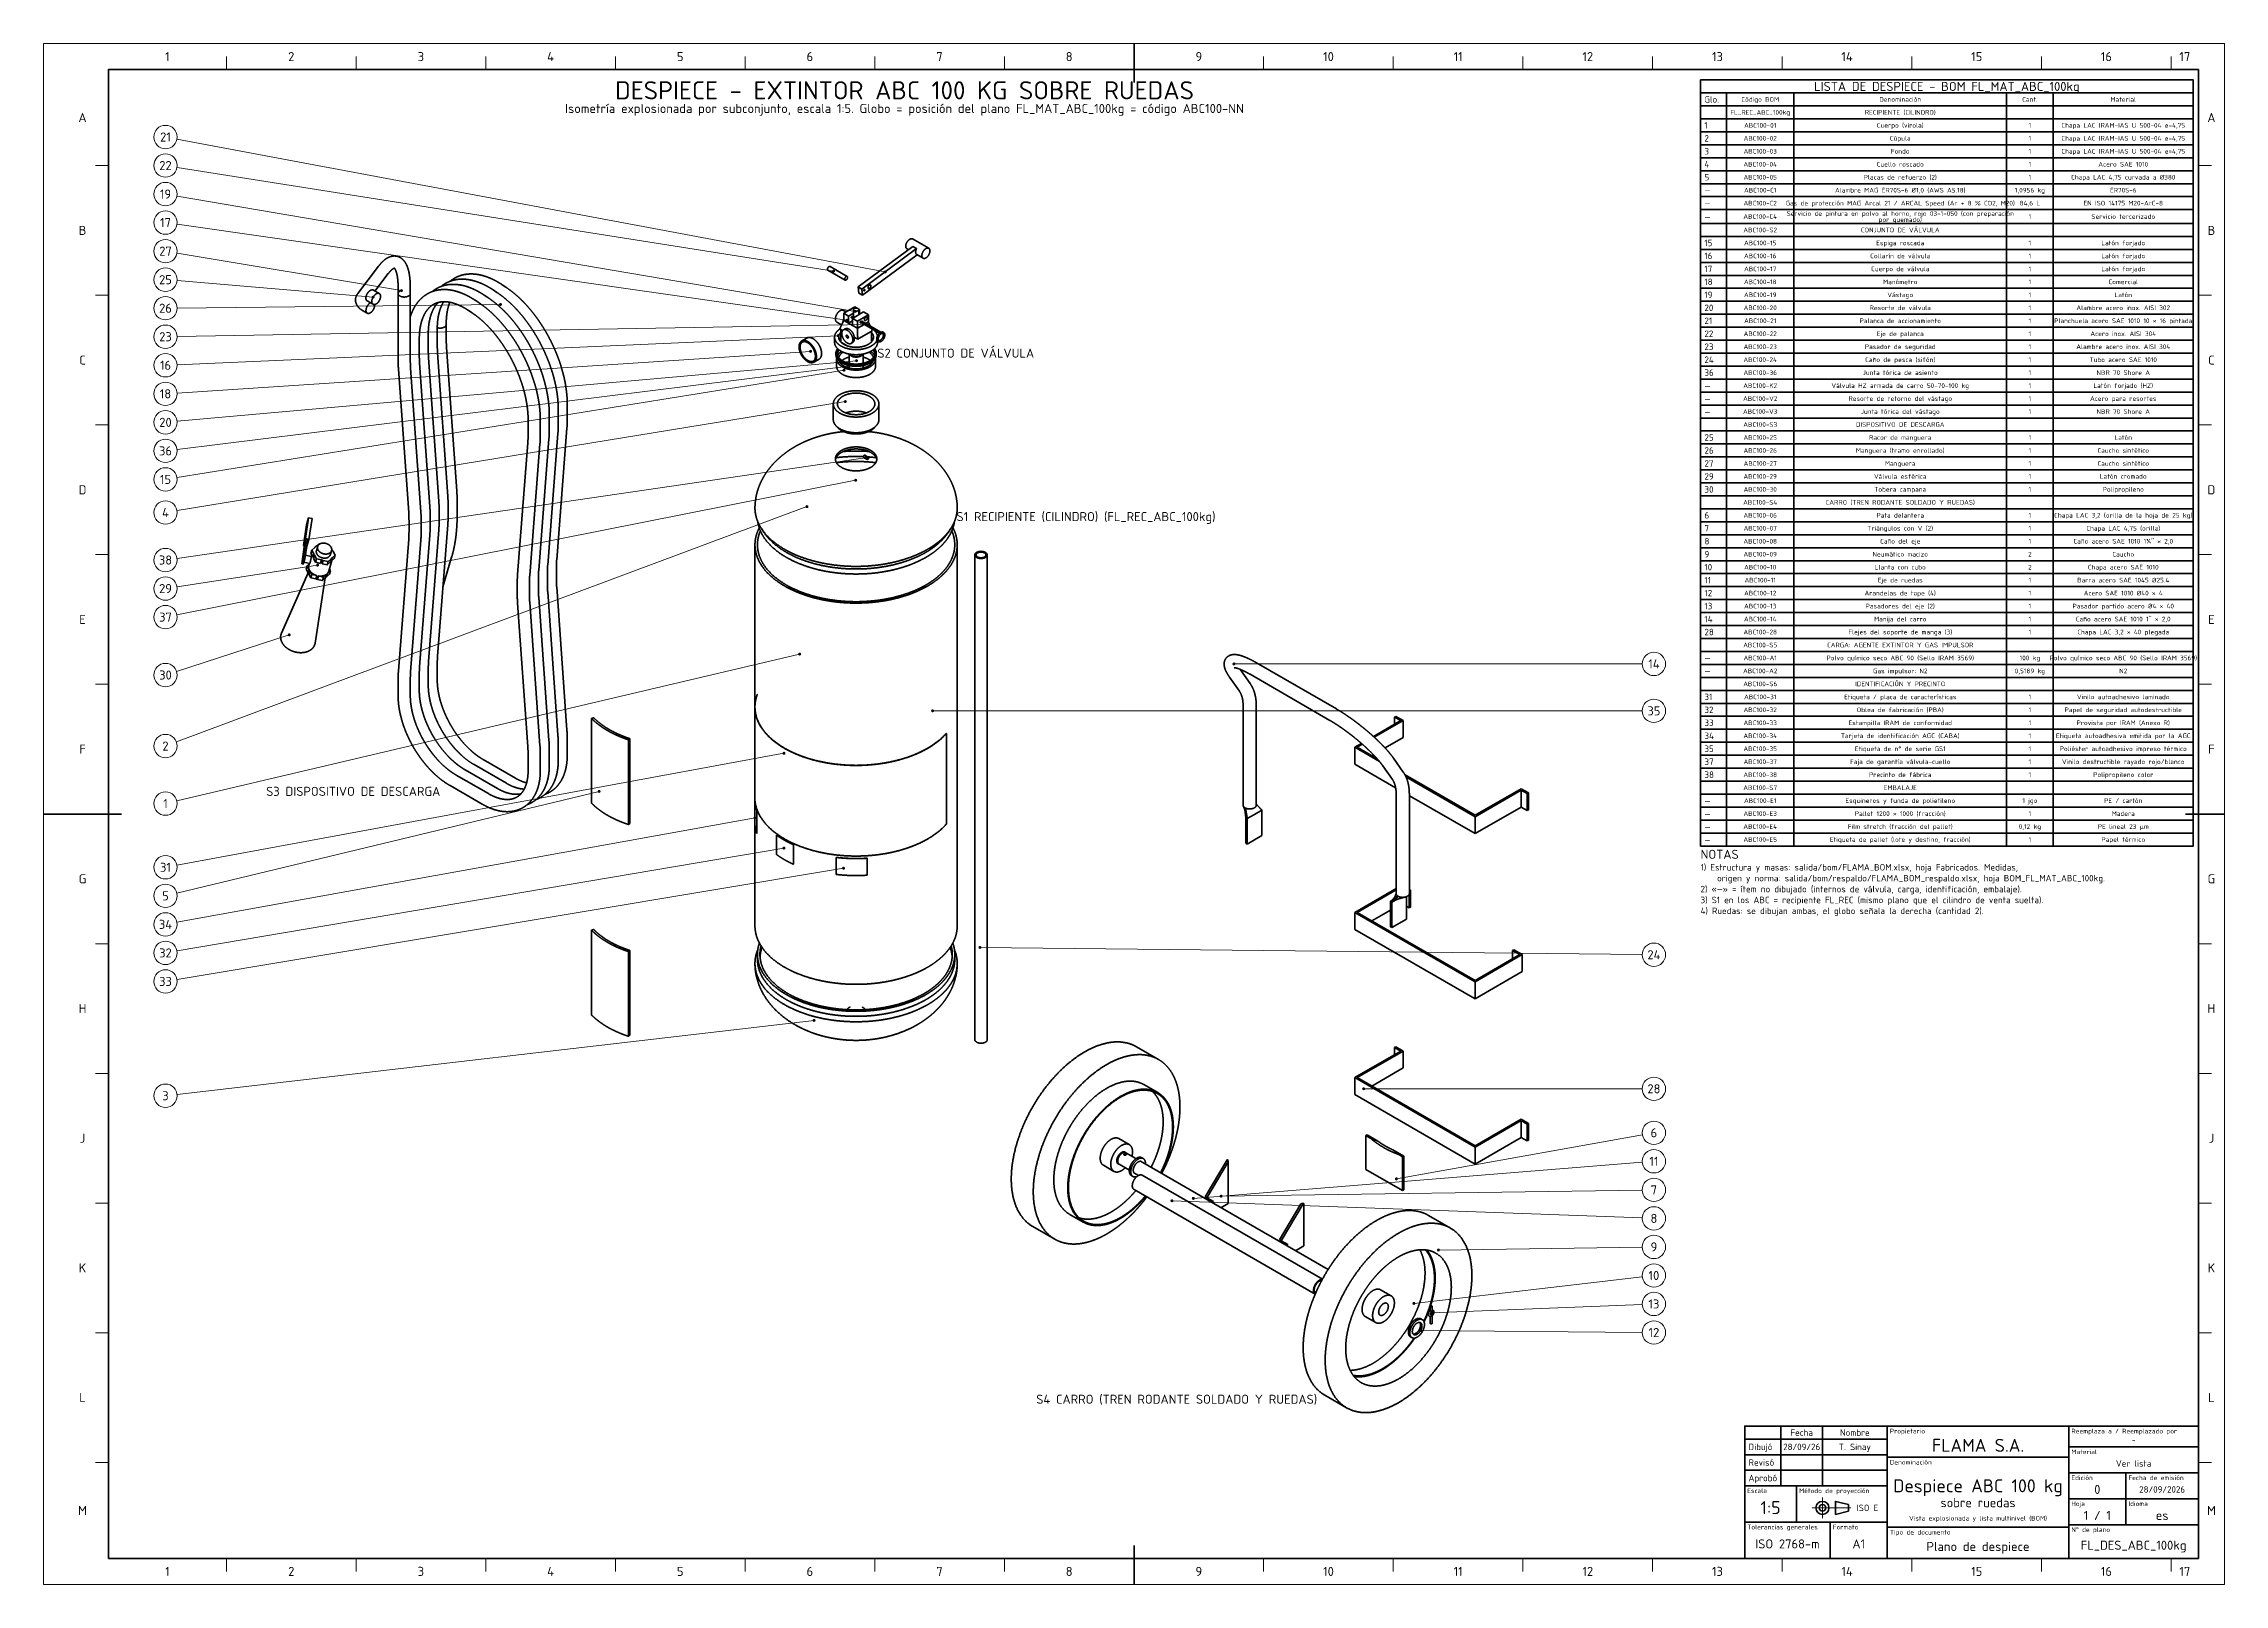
# Model space of a CAD drawing. Header units: millimetres. Extents: x 0 to 841, y 0 to 594.
import ezdxf
from ezdxf.enums import TextEntityAlignment as Align

# ---------------------------------------------------------------- set-up
doc = ezdxf.new("R2010")
doc.units = ezdxf.units.MM
doc.linetypes.add('IRAM-F-TRAZO-PUNTO', pattern=[20, 15, -2, 1, -2])
for name, color, linetype, lineweight in [('01-VISIBLE', 7, 'CONTINUOUS', 70), ('03-EJE', 1, 'IRAM-F-TRAZO-PUNTO', 18), ('06-TEXTO', 7, 'CONTINUOUS', 25), ('07-RECUADRO', 7, 'CONTINUOUS', 70), ('08-FINA', 5, 'CONTINUOUS', 18), ('10-ROTULO', 7, 'CONTINUOUS', 35), ('11-TEXTO-ROTULO', 7, 'CONTINUOUS', 25)]:
    doc.layers.add(name, color=color, linetype=linetype, lineweight=lineweight)
doc.styles.add('ISO3098', font='isocpeur.ttf')

msp = doc.modelspace()

# ---------------------------------------------------------------- hatches: boundary and pattern name
at = {"layer": '08-FINA'}
h = msp.add_hatch(color=7, dxfattribs=at)
h.dxf.hatch_style = 1
edge = h.paths.add_edge_path()
edge.add_arc((304.64, 506.28), 0.6, 0, 360)
h = msp.add_hatch(color=7, dxfattribs=at)
h.dxf.hatch_style = 1
edge = h.paths.add_edge_path()
edge.add_arc((324.59, 506), 0.6, 0, 360)
h = msp.add_hatch(color=7, dxfattribs=at)
h.dxf.hatch_style = 1
edge = h.paths.add_edge_path()
edge.add_arc((127.09, 496.27), 0.6, 0, 360)
h = msp.add_hatch(color=7, dxfattribs=at)
h.dxf.hatch_style = 1
edge = h.paths.add_edge_path()
edge.add_arc((137.99, 498.77), 0.6, 0, 360)
h = msp.add_hatch(color=7, dxfattribs=at)
h.dxf.hatch_style = 1
edge = h.paths.add_edge_path()
edge.add_arc((176.21, 493.44), 0.6, 0, 360)
h = msp.add_hatch(color=7, dxfattribs=at)
h.dxf.hatch_style = 1
edge = h.paths.add_edge_path()
edge.add_arc((309.79, 487.37), 0.6, 0, 360)
h = msp.add_hatch(color=7, dxfattribs=at)
h.dxf.hatch_style = 1
edge = h.paths.add_edge_path()
edge.add_arc((312.98, 490.78), 0.6, 0, 360)
h = msp.add_hatch(color=7, dxfattribs=at)
h.dxf.hatch_style = 1
edge = h.paths.add_edge_path()
edge.add_arc((306.39, 481.4), 0.6, 0, 360)
h = msp.add_hatch(color=7, dxfattribs=at)
h.dxf.hatch_style = 1
edge = h.paths.add_edge_path()
edge.add_arc((317.29, 485.77), 0.6, 0, 360)
h = msp.add_hatch(color=7, dxfattribs=at)
h.dxf.hatch_style = 1
edge = h.paths.add_edge_path()
edge.add_arc((295.79, 475.37), 0.6, 0, 360)
h = msp.add_hatch(color=7, dxfattribs=at)
h.dxf.hatch_style = 1
edge = h.paths.add_edge_path()
edge.add_arc((313.49, 471.77), 0.6, 0, 360)
h = msp.add_hatch(color=7, dxfattribs=at)
h.dxf.hatch_style = 1
edge = h.paths.add_edge_path()
edge.add_arc((316.89, 470.37), 0.6, 0, 360)
h = msp.add_hatch(color=7, dxfattribs=at)
h.dxf.hatch_style = 1
edge = h.paths.add_edge_path()
edge.add_arc((308.69, 468.1), 0.6, 0, 360)
h = msp.add_hatch(color=7, dxfattribs=at)
h.dxf.hatch_style = 1
edge = h.paths.add_edge_path()
edge.add_arc((309.17, 456), 0.6, 0, 360)
h = msp.add_hatch(color=7, dxfattribs=at)
h.dxf.hatch_style = 1
edge = h.paths.add_edge_path()
edge.add_arc((316.79, 434.37), 0.6, 0, 360)
h = msp.add_hatch(color=7, dxfattribs=at)
h.dxf.hatch_style = 1
edge = h.paths.add_edge_path()
edge.add_arc((313.16, 425.66), 0.6, 0, 360)
h = msp.add_hatch(color=7, dxfattribs=at)
h.dxf.hatch_style = 1
edge = h.paths.add_edge_path()
edge.add_arc((294.38, 415.49), 0.6, 0, 360)
h = msp.add_hatch(color=7, dxfattribs=at)
h.dxf.hatch_style = 1
edge = h.paths.add_edge_path()
edge.add_arc((105.66, 392.93), 0.6, 0, 360)
h = msp.add_hatch(color=7, dxfattribs=at)
h.dxf.hatch_style = 1
edge = h.paths.add_edge_path()
edge.add_arc((94.72, 366.06), 0.6, 0, 360)
h = msp.add_hatch(color=7, dxfattribs=at)
h.dxf.hatch_style = 1
edge = h.paths.add_edge_path()
edge.add_arc((291.56, 358.64), 0.6, 0, 360)
h = msp.add_hatch(color=7, dxfattribs=at)
h.dxf.hatch_style = 1
edge = h.paths.add_edge_path()
edge.add_arc((459.04, 354.85), 0.6, 0, 360)
h = msp.add_hatch(color=7, dxfattribs=at)
h.dxf.hatch_style = 1
edge = h.paths.add_edge_path()
edge.add_arc((342.83, 336.77), 0.6, 0, 360)
h = msp.add_hatch(color=7, dxfattribs=at)
h.dxf.hatch_style = 1
edge = h.paths.add_edge_path()
edge.add_arc((285.52, 320.4), 0.6, 0, 360)
h = msp.add_hatch(color=7, dxfattribs=at)
h.dxf.hatch_style = 1
edge = h.paths.add_edge_path()
edge.add_arc((214.22, 305.72), 0.6, 0, 360)
h = msp.add_hatch(color=7, dxfattribs=at)
h.dxf.hatch_style = 1
edge = h.paths.add_edge_path()
edge.add_arc((274.35, 295.51), 0.6, 0, 360)
h = msp.add_hatch(color=7, dxfattribs=at)
h.dxf.hatch_style = 1
edge = h.paths.add_edge_path()
edge.add_arc((285.49, 283.84), 0.6, 0, 360)
h = msp.add_hatch(color=7, dxfattribs=at)
h.dxf.hatch_style = 1
edge = h.paths.add_edge_path()
edge.add_arc((308.49, 276.09), 0.6, 0, 360)
h = msp.add_hatch(color=7, dxfattribs=at)
h.dxf.hatch_style = 1
edge = h.paths.add_edge_path()
edge.add_arc((361.1, 245.57), 0.6, 0, 360)
h = msp.add_hatch(color=7, dxfattribs=at)
h.dxf.hatch_style = 1
edge = h.paths.add_edge_path()
edge.add_arc((297.11, 217.44), 0.6, 0, 360)
h = msp.add_hatch(color=7, dxfattribs=at)
h.dxf.hatch_style = 1
edge = h.paths.add_edge_path()
edge.add_arc((509.07, 191.06), 0.6, 0, 360)
h = msp.add_hatch(color=7, dxfattribs=at)
h.dxf.hatch_style = 1
edge = h.paths.add_edge_path()
edge.add_arc((521.69, 156.34), 0.6, 0, 360)
h = msp.add_hatch(color=7, dxfattribs=at)
h.dxf.hatch_style = 1
edge = h.paths.add_edge_path()
edge.add_arc((435.13, 147.89), 0.6, 0, 360)
h = msp.add_hatch(color=7, dxfattribs=at)
h.dxf.hatch_style = 1
edge = h.paths.add_edge_path()
edge.add_arc((443.38, 148.82), 0.6, 0, 360)
h = msp.add_hatch(color=7, dxfattribs=at)
h.dxf.hatch_style = 1
edge = h.paths.add_edge_path()
edge.add_arc((454.08, 149.66), 0.6, 0, 360)
h = msp.add_hatch(color=7, dxfattribs=at)
h.dxf.hatch_style = 1
edge = h.paths.add_edge_path()
edge.add_arc((537.9, 128.9), 0.6, 0, 360)
h = msp.add_hatch(color=7, dxfattribs=at)
h.dxf.hatch_style = 1
edge = h.paths.add_edge_path()
edge.add_arc((528.44, 108.32), 0.6, 0, 360)
h = msp.add_hatch(color=7, dxfattribs=at)
h.dxf.hatch_style = 1
edge = h.paths.add_edge_path()
edge.add_arc((535.24, 104.71), 0.6, 0, 360)
h = msp.add_hatch(color=7, dxfattribs=at)
h.dxf.hatch_style = 1
edge = h.paths.add_edge_path()
edge.add_arc((531.04, 97.87), 0.6, 0, 360)

# ---------------------------------------------------------------- linework, layer by layer
at = {"layer": '01-VISIBLE'}
for p, q in [((314.11, 500.2), (335.21, 515.81)), ((315.52, 499.38), (336.63, 514.99)), ((332.92, 514.87), (333.5, 514.54)), ((335.12, 518.68), (341.35, 515.09)), ((335.21, 515.81), (336.63, 514.99)), ((121.13, 497.65), (129.19, 508.21)), ((127.78, 498.62), (132.93, 505.36)), ((302.47, 506.69), (309.11, 502.86)), ((303.27, 508.08), (309.91, 504.24)), ((315.84, 496.98), (336.91, 512.57)), ((336.74, 512.67), (339.15, 511.28)), ((129.44, 497.66), (127.18, 498.97)), ((136.71, 500.07), (136.71, 497.66)), ((136.71, 497.66), (136.71, 472.24)), ((141.41, 500.07), (141.41, 497.66)), ((141.41, 497.66), (141.41, 472.24)), ((171.37, 496.07), (169.87, 497.07)), ((174.84, 498.07), (173.33, 499.07)), ((178.3, 500.07), (176.8, 501.07)), ((314.42, 497.79), (314.11, 500.2)), ((314.11, 500.2), (315.52, 499.38)), ((314.42, 497.79), (315.84, 496.98)), ((315.84, 496.98), (315.52, 499.38)), ((124.8, 490.08), (122.92, 491.17)), ((127.04, 493.5), (124.78, 494.81)), ((165.31, 490.15), (163.8, 491.15)), ((167.91, 494.07), (166.4, 495.07)), ((309.5, 490.57), (308.48, 491.16)), ((308.59, 490.05), (312.84, 492.5)), ((308.59, 490.05), (310.43, 488.99)), ((308.59, 487.28), (308.59, 490.05)), ((310.43, 488.99), (312.33, 490.09)), ((310.43, 486.21), (310.43, 488.99)), ((311.99, 488.09), (316.23, 490.54)), ((311.99, 488.09), (313.83, 487.03)), ((311.99, 485.32), (311.99, 488.09)), ((312.33, 488.29), (312.33, 491.45)), ((312.84, 492.5), (313.76, 491.97)), ((313.83, 487.03), (318.07, 489.48)), ((314.24, 491.69), (314.68, 491.44)), ((314.33, 489.45), (314.33, 491.45)), ((314.33, 491.24), (314.68, 491.44)), ((314.68, 489.64), (314.68, 491.44)), ((316.23, 490.54), (318.07, 489.48)), ((318.07, 486.7), (318.07, 489.48)), ((144.87, 480.01), (144.87, 474.24)), ((148.34, 482.01), (148.34, 476.24)), ((151.8, 484.01), (151.8, 478.24)), ((155.27, 486.01), (155.27, 485.68)), ((155.27, 485.68), (155.27, 480.24)), ((294.35, 480.51), (292.37, 479.37)), ((305.03, 478.86), (305.03, 480.82)), ((307.76, 485.57), (305.88, 486.66)), ((307.04, 484.09), (307.75, 483.68)), ((307.45, 479.19), (307.45, 483.85)), ((307.75, 483.68), (308.19, 483.43)), ((309.14, 484.04), (308.44, 483.63)), ((308.59, 487.28), (310.43, 486.21)), ((310.43, 486.21), (311.99, 487.11)), ((310.43, 486.21), (311.99, 485.32)), ((311.99, 485.32), (313.83, 484.25)), ((312.53, 480.92), (313.26, 480.5)), ((313.26, 480.5), (313.97, 480.09)), ((313.83, 484.25), (313.83, 487.03)), ((313.83, 484.25), (316.4, 485.74)), ((313.97, 480.09), (314.68, 480.5)), ((314.68, 480.5), (318.92, 482.95)), ((315.19, 486.44), (322.31, 482.33)), ((315.51, 486.99), (322.91, 482.72)), ((317.04, 486.11), (318.07, 486.7)), ((318.92, 482.95), (319.63, 483.36)), ((319.21, 478.94), (319.21, 483.12)), ((148.46, 472.84), (152.4, 417.55)), ((151.93, 474.84), (155.87, 419.55)), ((155.39, 476.85), (159.33, 421.55)), ((299.05, 472.37), (297.07, 471.22)), ((305.53, 474.12), (305.53, 474.61)), ((305.83, 469.59), (305.83, 472.46)), ((307.75, 478.78), (310.11, 477.42)), ((310.63, 470.75), (310.63, 474.33)), ((312, 478.76), (311.44, 478.43)), ((316.03, 470.75), (316.03, 474.33)), ((320.83, 469.59), (320.83, 472.46)), ((321.13, 474.12), (321.13, 474.61)), ((321.63, 478.86), (321.63, 479.25)), ((136.84, 468.51), (140.78, 413.22)), ((141.53, 468.84), (145.47, 413.55)), ((145, 470.84), (148.94, 415.55)), ((310.63, 468.99), (310.63, 469.89)), ((316.03, 468.99), (316.03, 469.89)), ((201.94, 449.3), (201.94, 455.06)), ((304.53, 449.07), (304.53, 455.11)), ((322.13, 449.07), (322.13, 455.11)), ((186.84, 443.3), (186.84, 449.06)), ((191.54, 443.3), (191.54, 449.06)), ((195.01, 445.3), (195.01, 451.06)), ((198.47, 447.3), (198.47, 453.06)), ((182.78, 389.32), (186.72, 440.06)), ((187.46, 388.96), (191.41, 439.7)), ((190.93, 390.96), (194.87, 441.7)), ((194.39, 392.96), (198.33, 443.7)), ((197.86, 394.96), (201.8, 445.7)), ((316.18, 434.44), (317.59, 433.63)), ((316.68, 435.31), (318.09, 434.49)), ((152.54, 413.82), (152.54, 410.13)), ((156, 415.82), (156, 412.13)), ((159.47, 417.82), (159.47, 412.06)), ((100.16, 400.54), (101.37, 408.54)), ((100.93, 403.15), (102.14, 411.16)), ((101.37, 408.54), (102.14, 411.16)), ((102.14, 411.16), (103.51, 410.86)), ((102.29, 402.86), (103.51, 410.86)), ((140.91, 409.82), (140.91, 406.13)), ((148.94, 404.53), (145, 353.79)), ((145.61, 409.82), (145.61, 406.13)), ((152.4, 406.53), (148.46, 355.79)), ((149.07, 411.82), (149.07, 408.13)), ((155.87, 408.53), (151.92, 357.79)), ((277.74, 405.66), (276.85, 407.01)), ((348.92, 405.66), (349.81, 407.01)), ((99.52, 393.44), (100.63, 400.72)), ((99.52, 393.44), (100.14, 395.53)), ((100.11, 393.31), (100.72, 395.4)), ((100.14, 395.53), (101.24, 402.81)), ((100.14, 395.53), (100.72, 395.4)), ((100.16, 400.54), (100.93, 403.15)), ((100.16, 400.54), (100.59, 400.45)), ((100.63, 400.72), (101.24, 402.81)), ((100.72, 395.4), (101.83, 402.68)), ((100.93, 403.15), (102.29, 402.86)), ((103.22, 396.31), (100.94, 396.8)), ((101.83, 402.68), (101.24, 402.81)), ((101.46, 400.26), (101.53, 400.24)), ((101.53, 400.24), (102.29, 402.86)), ((103.03, 397.42), (103.41, 398.73)), ((103.03, 397.42), (103.79, 395.99)), ((103.21, 395.99), (103.42, 396.69)), ((104.54, 399.74), (103.41, 398.73)), ((103.41, 398.73), (104.17, 397.3)), ((103.79, 395.99), (104.17, 397.3)), ((104.07, 395.46), (104.46, 396.77)), ((104.07, 395.46), (104.83, 394.04)), ((104.46, 396.77), (105.22, 395.34)), ((104.83, 394.04), (105.22, 395.34)), ((106.09, 401.14), (104.96, 400.12)), ((105.21, 398.55), (105.67, 400.11)), ((105.22, 395.34), (107.11, 394.93)), ((106.43, 401.07), (106.09, 401.14)), ((109.7, 394.37), (110.83, 395.39)), ((110.45, 394.09), (110.83, 395.39)), ((110.58, 396.97), (111.05, 398.53)), ((110.87, 394.46), (111.25, 395.77)), ((110.87, 394.46), (112, 395.48)), ((111.34, 398.74), (111.09, 399.22)), ((111.25, 395.77), (112.38, 396.79)), ((112.38, 396.79), (111.62, 398.21)), ((112, 395.48), (112.38, 396.79)), ((140.79, 402.9), (136.84, 352.16)), ((145.47, 402.53), (141.53, 351.79)), ((157.36, 395.99), (154.01, 384.57)), ((274.33, 338.28), (274.33, 400.82)), ((352.33, 253.85), (352.33, 400.82)), ((359.1, 210.01), (359.1, 396.88)), ((363.9, 210.01), (363.9, 396.88)), ((102.04, 389.95), (91.72, 366.71)), ((99.52, 393.44), (100.11, 393.31)), ((102.63, 393.58), (100.33, 394.07)), ((101.26, 391.41), (101.65, 392.72)), ((101.26, 391.41), (102.02, 389.99)), ((102.47, 393.46), (101.65, 392.72)), ((101.65, 392.72), (102.41, 391.29)), ((102.02, 389.99), (102.41, 391.29)), ((102.3, 392.88), (102.51, 393.6)), ((102.31, 389.46), (102.69, 390.76)), ((102.31, 389.46), (103.07, 388.03)), ((102.69, 390.76), (103.45, 389.34)), ((103.07, 388.03), (103.45, 389.34)), ((103.07, 388.03), (104.96, 387.62)), ((103.45, 389.34), (105.34, 388.93)), ((108.6, 388), (104.7, 362.89)), ((104.83, 394.04), (106.72, 393.63)), ((104.96, 387.62), (105.34, 388.93)), ((105.66, 387.47), (106.05, 388.78)), ((105.66, 387.47), (107.55, 387.06)), ((106.05, 388.78), (107.94, 388.37)), ((106.72, 393.63), (107.11, 394.93)), ((107.43, 393.48), (107.81, 394.78)), ((107.43, 393.48), (109.32, 393.07)), ((107.55, 387.06), (107.94, 388.37)), ((107.55, 387.06), (108.68, 388.08)), ((107.81, 394.78), (109.7, 394.37)), ((107.94, 388.37), (109.07, 389.39)), ((108.68, 388.08), (109.07, 389.39)), ((109.1, 388.46), (109.49, 389.76)), ((109.1, 388.46), (110.24, 389.48)), ((109.32, 393.07), (109.7, 394.37)), ((109.32, 393.07), (110.45, 394.09)), ((109.49, 389.76), (110.62, 390.78)), ((109.97, 390.62), (111.18, 394.75)), ((110.62, 390.78), (110.23, 391.51)), ((110.24, 389.48), (110.62, 390.78)), ((190.81, 384.04), (190.81, 387.72)), ((194.27, 386.04), (194.27, 389.72)), ((197.74, 388.04), (197.74, 391.72)), ((182.64, 382.04), (182.64, 385.72)), ((187.34, 382.04), (187.34, 385.72)), ((191.41, 323.34), (187.47, 378.64)), ((194.87, 325.35), (190.93, 380.64)), ((198.34, 327.35), (194.39, 382.64)), ((201.8, 329.35), (197.86, 384.64)), ((186.72, 323.01), (182.78, 378.3)), ((151.8, 354.56), (151.8, 348.63)), ((467.8, 355.25), (498.55, 337.5)), ((136.71, 348.56), (136.71, 342.63)), ((141.41, 348.56), (141.41, 342.63)), ((144.87, 350.56), (144.87, 344.63)), ((148.34, 352.56), (148.34, 346.63)), ((461.15, 344.34), (457.38, 349.69)), ((465.3, 347.26), (461.54, 352.61)), ((465.26, 350.85), (496.01, 333.1)), ((274.27, 303.33), (274.27, 338.28)), ((462.58, 300.42), (462.58, 338.73)), ((467.66, 300.42), (467.66, 338.73)), ((212.12, 334.12), (211.29, 333.85)), ((211.29, 301.19), (211.29, 333.85)), ((348.08, 328.06), (348.13, 328.04)), ((348.13, 293.09), (348.13, 328.04)), ((512.83, 326.9), (523.39, 333)), ((513.18, 326.58), (524.29, 333)), ((521.01, 334.37), (521.46, 334.63)), ((521.01, 334.37), (523.39, 333)), ((521.01, 331.62), (521.01, 334.37)), ((524.29, 333), (521.46, 334.63)), ((524.29, 326.46), (524.29, 333)), ((186.84, 313.69), (186.84, 319.61)), ((191.54, 313.69), (191.54, 319.61)), ((195.01, 315.69), (195.01, 321.61)), ((198.47, 317.69), (198.47, 323.61)), ((201.94, 319.69), (201.94, 325.61)), ((226.09, 326.06), (225.62, 325.58)), ((225.62, 292.92), (225.62, 325.58)), ((226.09, 293.4), (226.09, 326.06)), ((505.64, 322.75), (508.19, 324.22)), ((505.64, 316.22), (505.64, 322.75)), ((515.15, 317.26), (505.64, 322.75)), ((506.54, 322.75), (508.55, 323.91)), ((506.54, 322.75), (514.26, 318.29)), ((512.82, 319.84), (512.2, 319.48)), ((524.29, 326.46), (517.34, 322.45)), ((159.08, 312.03), (171.52, 304.84)), ((162.54, 314.03), (174.99, 306.84)), ((166.01, 316.03), (178.45, 308.84)), ((169.47, 318.03), (181.92, 310.84)), ((505.64, 316.22), (521.4, 307.12)), ((516.41, 315.61), (520.18, 310.26)), ((520.57, 318.53), (524.33, 313.18)), ((525.01, 312.09), (552.02, 296.49)), ((552.02, 295.97), (525.37, 311.35)), ((156.73, 307.96), (169.17, 300.77)), ((274.27, 293.86), (274.27, 302.84)), ((521.61, 304.65), (521.61, 266.34)), ((526.69, 304.65), (526.69, 266.34)), ((526.69, 304.06), (552.02, 289.44)), ((569.77, 306.74), (552.02, 296.49)), ((552.02, 295.97), (569.77, 306.21)), ((572.6, 305.1), (569.77, 306.74)), ((569.77, 306.21), (572.15, 304.84)), ((569.77, 299.68), (569.77, 306.21)), ((572.15, 304.84), (572.6, 305.1)), ((572.15, 298.31), (572.15, 304.84)), ((572.6, 298.57), (572.6, 305.1)), ((275.03, 289.42), (275.03, 298.41)), ((275.09, 298.41), (275.03, 298.41)), ((275.09, 289.43), (275.09, 298.41)), ((463.63, 295.56), (464.2, 295.23)), ((463.63, 285.76), (463.63, 295.56)), ((464.2, 295.23), (467.03, 296.87)), ((464.2, 285.43), (464.2, 295.23)), ((467.03, 296.87), (469.86, 298.5)), ((469.86, 288.7), (469.86, 298.5)), ((569.77, 299.68), (552.02, 289.44)), ((552.02, 289.44), (552.02, 295.97)), ((569.77, 299.68), (572.15, 298.31)), ((572.15, 298.31), (572.6, 298.57)), ((226.09, 293.4), (225.62, 292.92)), ((274.33, 253.85), (274.33, 292.61)), ((275.09, 289.43), (275.03, 289.42)), ((282.7, 288.9), (282.65, 288.88)), ((282.65, 281.37), (282.65, 288.88)), ((464.2, 285.43), (469.86, 288.7)), ((289.19, 285.16), (289.15, 285.13)), ((289.15, 277.62), (289.15, 285.13)), ((289.19, 277.64), (289.15, 277.62)), ((289.19, 277.64), (289.19, 285.16)), ((305.66, 280.27), (305.65, 280.24)), ((305.65, 273.71), (305.65, 280.24)), ((317.6, 279.97), (317.61, 279.94)), ((317.61, 273.4), (317.61, 279.94)), ((463.63, 285.76), (464.2, 285.43)), ((505.64, 259.06), (521.61, 268.28)), ((506.54, 259.06), (521.61, 267.76)), ((519.41, 263.36), (519.98, 263.03)), ((519.41, 253.56), (519.41, 263.36)), ((519.98, 263.03), (520.65, 263.42)), ((519.98, 253.23), (519.98, 263.03)), ((525.63, 256.5), (525.63, 265.15)), ((525.63, 261.48), (526.67, 260.88)), ((526.67, 260.88), (526.67, 266.14)), ((526.67, 260.88), (527.12, 261.14)), ((527.12, 267.68), (526.69, 267.92)), ((526.69, 267.43), (527.12, 267.68)), ((527.12, 261.14), (527.12, 267.68)), ((212.12, 252.47), (211.29, 252.2)), ((505.64, 252.53), (505.64, 259.06)), ((552.02, 232.28), (505.64, 259.06)), ((505.64, 252.53), (552.02, 225.75)), ((506.54, 259.06), (552.02, 232.8)), ((512.2, 255.8), (519.41, 259.96)), ((519.41, 253.56), (519.98, 253.23)), ((519.98, 253.23), (525.63, 256.5)), ((211.29, 219.54), (211.29, 252.2)), ((226.09, 244.41), (225.62, 243.93)), ((225.62, 211.27), (225.62, 243.93)), ((226.09, 211.75), (226.09, 244.41)), ((566.49, 244.42), (566.94, 244.68)), ((566.49, 244.42), (569.32, 242.79)), ((566.49, 241.16), (566.49, 244.42)), ((570.22, 242.79), (566.94, 244.68)), ((275.28, 240.96), (275.28, 242.9)), ((351.38, 240.96), (351.38, 242.9)), ((552.02, 232.28), (570.22, 242.79)), ((552.02, 232.8), (569.32, 242.79)), ((570.22, 236.26), (552.02, 225.75)), ((570.22, 236.26), (570.22, 242.79)), ((552.02, 225.75), (552.02, 232.28)), ((226.09, 211.75), (225.62, 211.27)), ((429.94, 202.36), (421.46, 207.26)), ((505.64, 195.37), (523.39, 205.62)), ((506.54, 195.37), (524.29, 205.62)), ((521.01, 206.99), (521.46, 207.25)), ((521.01, 206.99), (523.39, 205.62)), ((521.01, 204.25), (521.01, 206.99)), ((524.29, 205.62), (521.46, 207.25)), ((524.29, 199.09), (524.29, 205.62)), ((505.64, 188.84), (505.64, 195.37)), ((552.02, 168.59), (505.64, 195.37)), ((506.54, 195.37), (552.02, 169.12)), ((524.29, 199.09), (512.2, 192.11)), ((429.71, 189.57), (424.34, 192.66)), ((505.64, 188.84), (552.02, 162.06)), ((569.77, 179.36), (552.02, 169.12)), ((552.02, 168.59), (569.77, 178.84)), ((572.6, 177.73), (569.77, 179.36)), ((569.77, 178.84), (572.15, 177.47)), ((569.77, 172.31), (569.77, 178.84)), ((572.15, 177.47), (572.6, 177.73)), ((572.15, 170.94), (572.15, 177.47)), ((572.6, 171.2), (572.6, 177.73)), ((418.7, 169.52), (414.64, 171.87)), ((509.91, 173.02), (510.36, 173.28)), ((509.91, 159.96), (509.91, 173.02)), ((509.91, 173.02), (511.64, 172.02)), ((510.36, 173.28), (514.59, 170.84)), ((569.77, 172.31), (552.02, 162.06)), ((552.02, 162.06), (552.02, 168.59)), ((569.77, 172.31), (572.15, 170.94)), ((572.15, 170.94), (572.6, 171.2)), ((412.76, 159.23), (408.7, 161.58)), ((414.23, 163.09), (413.86, 163.3)), ((414.75, 162.01), (418.71, 159.73)), ((417.29, 166.41), (421.25, 164.13)), ((423, 163.12), (495.34, 121.35)), ((423.52, 164.5), (424.09, 164.17)), ((456.4, 163.66), (447.93, 149.45)), ((456.87, 162.93), (448.6, 149.07)), ((456.61, 163.78), (456.4, 163.66)), ((456.4, 163.66), (456.73, 163.47)), ((456.87, 146.83), (456.87, 162.93)), ((509.91, 159.96), (524.05, 151.79)), ((520.27, 167.56), (524.5, 165.12)), ((522.31, 165.86), (524.05, 164.85)), ((524.05, 164.85), (524.5, 165.12)), ((524.05, 151.79), (524.05, 164.85)), ((524.5, 152.05), (524.5, 165.12)), ((419.52, 157.57), (420.09, 157.24)), ((420.46, 158.72), (422.28, 157.67)), ((420.5, 152.23), (490.36, 111.89)), ((423.68, 157.73), (493.15, 117.61)), ((524.05, 151.79), (524.5, 152.05)), ((447.93, 149.45), (448.6, 149.07)), ((448.6, 149.07), (451.14, 147.6)), ((450.47, 147.99), (450.15, 147.44)), ((451.14, 147.6), (450.82, 147.05)), ((454.04, 145.19), (456.87, 146.83)), ((484.9, 146.75), (476.64, 132.88)), ((485.78, 146.7), (477.31, 132.49)), ((485.44, 146.89), (485.78, 146.7)), ((485.99, 146.82), (485.78, 146.7)), ((485.99, 130.49), (485.99, 146.82)), ((389.94, 133.08), (381.46, 137.98)), ((400.91, 139.68), (395.54, 142.78)), ((534.03, 142.27), (542.51, 137.37)), ((476.64, 132.88), (477.31, 132.49)), ((477.31, 132.49), (479.85, 131.03)), ((479.18, 131.41), (478.86, 130.86)), ((479.85, 131.03), (479.53, 130.48)), ((482.75, 128.62), (485.99, 130.49)), ((515.62, 113.56), (519.69, 111.22)), ((509.68, 103.28), (513.75, 100.93)), ((531.13, 102.37), (531.7, 102.05)), ((534.68, 105.57), (534.68, 107.2)), ((534.68, 100.66), (534.68, 103.31)), ((535.48, 105.57), (535.48, 107.2)), ((535.48, 104.08), (535.48, 105.08)), ((535.48, 100.66), (535.48, 103.59)), ((527.13, 95.44), (527.7, 95.12)), ((494.03, 72.99), (502.51, 68.09))]:
    msp.add_line(p, q, dxfattribs=at)
for points in [[(333.81, 518.43), (333.74, 518.38), (333.68, 518.33), (333.62, 518.28), (333.56, 518.22), (333.5, 518.17), (333.44, 518.11), (333.39, 518.05), (333.33, 517.99), (333.28, 517.93), (333.23, 517.86), (333.18, 517.8), (333.13, 517.74), (333.09, 517.67), (333.04, 517.6), (333, 517.53), (332.95, 517.47), (332.91, 517.4), (332.87, 517.32), (332.84, 517.25), (332.8, 517.18), (332.76, 517.11), (332.73, 517.03), (332.7, 516.96), (332.67, 516.88), (332.64, 516.81), (332.62, 516.73), (332.59, 516.65), (332.57, 516.58), (332.55, 516.5), (332.53, 516.42), (332.51, 516.34), (332.5, 516.26), (332.49, 516.18), (332.48, 516.1), (332.47, 516.02), (332.47, 515.94), (332.47, 515.86), (332.47, 515.77), (332.48, 515.69), (332.49, 515.61), (332.5, 515.53), (332.52, 515.45), (332.54, 515.38), (332.57, 515.3), (332.6, 515.23), (332.64, 515.16), (332.68, 515.09), (332.74, 515.03), (332.79, 514.97), (332.85, 514.92), (332.92, 514.87)], [(335.12, 518.68), (335.05, 518.72), (334.97, 518.75), (334.89, 518.77), (334.81, 518.78), (334.72, 518.79), (334.64, 518.78), (334.56, 518.77), (334.48, 518.76), (334.39, 518.74), (334.32, 518.71), (334.24, 518.68), (334.16, 518.65), (334.09, 518.61), (334.01, 518.57), (333.94, 518.53), (333.87, 518.48), (333.81, 518.43)], [(336.63, 514.99), (336.59, 514.92), (336.56, 514.85), (336.52, 514.77), (336.49, 514.69), (336.47, 514.62), (336.44, 514.54), (336.41, 514.46), (336.39, 514.39), (336.37, 514.31), (336.35, 514.23), (336.33, 514.15), (336.32, 514.07), (336.31, 513.99), (336.3, 513.9), (336.29, 513.82), (336.29, 513.74), (336.29, 513.66), (336.29, 513.58), (336.29, 513.5), (336.3, 513.42), (336.32, 513.34), (336.33, 513.26), (336.36, 513.18), (336.38, 513.1), (336.42, 513.03), (336.46, 512.95), (336.5, 512.89), (336.55, 512.82), (336.61, 512.76), (336.67, 512.71), (336.74, 512.67)], [(340.03, 514.84), (339.96, 514.79), (339.9, 514.74), (339.84, 514.69), (339.78, 514.63), (339.72, 514.57), (339.66, 514.52), (339.61, 514.46), (339.56, 514.4), (339.5, 514.34), (339.45, 514.27), (339.4, 514.21), (339.35, 514.14), (339.31, 514.08), (339.26, 514.01), (339.22, 513.94), (339.18, 513.87), (339.14, 513.8), (339.1, 513.73), (339.06, 513.66), (339.02, 513.59), (338.99, 513.51), (338.95, 513.44), (338.92, 513.37), (338.89, 513.29), (338.86, 513.21), (338.84, 513.14), (338.81, 513.06), (338.79, 512.98), (338.77, 512.9), (338.75, 512.83), (338.74, 512.75), (338.72, 512.67), (338.71, 512.59), (338.7, 512.51), (338.69, 512.43), (338.69, 512.34), (338.69, 512.26), (338.69, 512.18), (338.7, 512.1), (338.71, 512.02), (338.72, 511.94), (338.74, 511.86), (338.76, 511.78), (338.79, 511.71), (338.82, 511.63), (338.86, 511.56), (338.91, 511.5), (338.96, 511.43), (339.01, 511.38), (339.08, 511.32), (339.15, 511.28)], [(339.15, 511.28), (339.22, 511.24), (339.29, 511.21), (339.37, 511.19), (339.45, 511.18), (339.53, 511.18), (339.61, 511.18), (339.69, 511.19), (339.77, 511.2), (339.85, 511.22), (339.92, 511.24), (340, 511.27), (340.07, 511.3), (340.15, 511.34), (340.22, 511.37), (340.29, 511.41), (340.35, 511.46), (340.42, 511.5), (340.49, 511.55), (340.55, 511.6), (340.61, 511.65), (340.67, 511.7), (340.73, 511.76), (340.79, 511.81), (340.84, 511.87), (340.9, 511.93), (340.95, 511.99), (341, 512.05), (341.05, 512.12), (341.1, 512.18), (341.15, 512.25), (341.2, 512.31), (341.24, 512.38), (341.28, 512.45), (341.32, 512.51), (341.36, 512.58), (341.4, 512.65), (341.44, 512.73), (341.48, 512.8), (341.51, 512.87), (341.54, 512.94), (341.57, 513.02), (341.6, 513.09), (341.63, 513.17), (341.66, 513.25), (341.68, 513.32), (341.7, 513.4), (341.72, 513.48), (341.74, 513.56), (341.76, 513.63), (341.77, 513.71), (341.78, 513.79), (341.79, 513.87), (341.8, 513.95), (341.8, 514.03), (341.8, 514.11), (341.8, 514.19), (341.79, 514.28), (341.78, 514.35), (341.77, 514.43), (341.75, 514.51), (341.73, 514.59), (341.7, 514.66), (341.66, 514.74), (341.63, 514.81), (341.58, 514.88), (341.53, 514.94), (341.47, 515), (341.41, 515.05), (341.35, 515.09)], [(341.35, 515.09), (341.27, 515.13), (341.19, 515.16), (341.11, 515.18), (341.03, 515.19), (340.95, 515.19), (340.86, 515.19), (340.78, 515.18), (340.7, 515.16), (340.62, 515.14), (340.54, 515.12), (340.46, 515.09), (340.38, 515.05), (340.31, 515.02), (340.24, 514.98), (340.17, 514.93), (340.1, 514.89), (340.03, 514.84)], [(129.19, 508.21), (129.24, 508.27), (129.29, 508.33), (129.34, 508.4), (129.39, 508.46), (129.44, 508.52), (129.49, 508.59), (129.54, 508.65), (129.59, 508.71), (129.64, 508.77), (129.69, 508.83), (129.74, 508.9), (129.8, 508.96), (129.85, 509.02), (129.9, 509.08), (129.95, 509.14), (130.01, 509.2), (130.06, 509.26), (130.11, 509.32), (130.17, 509.38), (130.22, 509.44), (130.28, 509.5), (130.33, 509.55), (130.39, 509.61), (130.44, 509.67), (130.5, 509.73), (130.56, 509.78), (130.61, 509.84), (130.67, 509.9), (130.73, 509.95), (130.78, 510.01), (130.84, 510.06), (130.9, 510.12), (130.96, 510.17), (131.02, 510.23), (131.08, 510.28), (131.14, 510.33), (131.2, 510.39), (131.26, 510.44), (131.32, 510.49), (131.38, 510.54), (131.45, 510.59), (131.51, 510.64), (131.57, 510.69), (131.64, 510.74), (131.7, 510.79), (131.76, 510.84), (131.83, 510.89), (131.89, 510.93), (131.96, 510.98), (132.02, 511.02), (132.09, 511.07), (132.16, 511.11), (132.23, 511.16), (132.29, 511.2), (132.36, 511.24), (132.43, 511.28), (132.5, 511.33), (132.57, 511.37), (132.64, 511.4), (132.71, 511.44), (132.78, 511.48), (132.85, 511.52), (132.92, 511.55), (133, 511.59), (133.07, 511.62), (133.14, 511.66), (133.21, 511.69), (133.29, 511.72), (133.36, 511.75), (133.44, 511.78), (133.51, 511.81), (133.59, 511.83), (133.66, 511.86), (133.74, 511.89), (133.82, 511.91), (133.89, 511.93), (133.97, 511.95), (134.05, 511.97), (134.13, 511.99), (134.2, 512.01), (134.28, 512.03), (134.36, 512.05), (134.44, 512.06), (134.52, 512.07), (134.6, 512.09), (134.68, 512.1), (134.76, 512.11), (134.84, 512.11), (134.92, 512.12), (135, 512.13), (135.08, 512.13), (135.16, 512.13), (135.24, 512.13), (135.32, 512.13), (135.4, 512.13), (135.48, 512.13), (135.56, 512.12), (135.64, 512.12), (135.72, 512.11), (135.8, 512.1), (135.88, 512.09), (135.96, 512.08), (136.04, 512.07), (136.12, 512.05), (136.2, 512.04), (136.27, 512.02), (136.35, 512), (136.43, 511.98), (136.51, 511.96), (136.58, 511.94), (136.66, 511.92), (136.74, 511.89), (136.81, 511.86), (136.89, 511.84), (136.96, 511.81), (137.04, 511.78), (137.11, 511.74), (137.18, 511.71), (137.26, 511.68), (137.33, 511.64), (137.4, 511.6), (137.47, 511.56), (137.54, 511.52), (137.61, 511.48), (137.68, 511.44), (137.74, 511.4), (137.81, 511.36), (137.88, 511.31), (137.94, 511.26), (138.01, 511.22), (138.07, 511.17), (138.13, 511.12), (138.2, 511.07), (138.26, 511.02), (138.32, 510.96), (138.38, 510.91), (138.44, 510.86), (138.5, 510.8), (138.56, 510.75), (138.61, 510.69), (138.67, 510.63), (138.72, 510.57), (138.78, 510.52), (138.83, 510.46), (138.88, 510.4), (138.94, 510.33), (138.99, 510.27), (139.04, 510.21), (139.09, 510.15), (139.14, 510.08), (139.18, 510.02), (139.23, 509.95), (139.28, 509.89), (139.32, 509.82), (139.37, 509.76), (139.41, 509.69), (139.46, 509.62), (139.5, 509.55), (139.54, 509.49), (139.58, 509.42), (139.62, 509.35), (139.66, 509.28), (139.7, 509.21), (139.74, 509.14), (139.78, 509.07), (139.82, 509), (139.85, 508.92), (139.89, 508.85), (139.92, 508.78), (139.96, 508.71), (139.99, 508.64), (140.03, 508.56), (140.06, 508.49), (140.09, 508.42), (140.12, 508.34), (140.15, 508.27), (140.18, 508.19), (140.21, 508.12), (140.24, 508.04), (140.27, 507.97), (140.3, 507.89), (140.33, 507.82), (140.36, 507.74), (140.38, 507.67), (140.41, 507.59), (140.43, 507.52), (140.46, 507.44), (140.48, 507.36), (140.51, 507.29), (140.53, 507.21), (140.56, 507.13), (140.58, 507.06), (140.6, 506.98), (140.62, 506.9), (140.65, 506.83), (140.67, 506.75), (140.69, 506.67), (140.71, 506.59), (140.73, 506.52), (140.75, 506.44), (140.77, 506.36), (140.79, 506.28), (140.8, 506.2), (140.82, 506.13), (140.84, 506.05), (140.86, 505.97), (140.87, 505.89), (140.89, 505.81), (140.91, 505.73), (140.92, 505.66), (140.94, 505.58), (140.95, 505.5), (140.97, 505.42), (140.98, 505.34), (141, 505.26), (141.01, 505.18), (141.03, 505.1), (141.04, 505.02), (141.05, 504.94), (141.07, 504.87), (141.08, 504.79), (141.09, 504.71), (141.1, 504.63), (141.11, 504.55), (141.13, 504.47), (141.14, 504.39), (141.15, 504.31), (141.16, 504.23), (141.17, 504.15), (141.18, 504.07), (141.19, 503.99), (141.2, 503.91), (141.21, 503.83), (141.22, 503.75), (141.23, 503.67), (141.23, 503.59), (141.24, 503.51), (141.25, 503.43), (141.26, 503.35), (141.27, 503.27), (141.27, 503.19), (141.28, 503.11), (141.29, 503.03), (141.29, 502.95), (141.3, 502.87), (141.31, 502.79), (141.31, 502.71), (141.32, 502.63), (141.33, 502.55), (141.33, 502.47), (141.34, 502.39), (141.34, 502.31), (141.35, 502.23), (141.35, 502.15), (141.36, 502.07), (141.36, 501.99), (141.36, 501.91), (141.37, 501.83), (141.37, 501.75), (141.37, 501.67), (141.38, 501.59), (141.38, 501.51), (141.38, 501.43), (141.39, 501.35), (141.39, 501.27), (141.39, 501.19), (141.39, 501.11), (141.4, 501.03), (141.4, 500.95), (141.4, 500.87), (141.4, 500.79), (141.4, 500.71), (141.4, 500.63), (141.41, 500.55), (141.41, 500.47), (141.41, 500.39), (141.41, 500.31), (141.41, 500.23), (141.41, 500.15), (141.41, 500.07)], [(132.93, 505.36), (132.98, 505.42), (133.03, 505.48), (133.08, 505.55), (133.13, 505.61), (133.18, 505.68), (133.23, 505.74), (133.28, 505.8), (133.34, 505.86), (133.39, 505.93), (133.44, 505.99), (133.5, 506.05), (133.55, 506.11), (133.6, 506.17), (133.66, 506.23), (133.71, 506.29), (133.77, 506.35), (133.83, 506.41), (133.88, 506.47), (133.94, 506.52), (134, 506.58), (134.06, 506.64), (134.12, 506.69), (134.18, 506.75), (134.24, 506.8), (134.3, 506.86), (134.36, 506.91), (134.43, 506.96), (134.49, 507.01), (134.56, 507.06), (134.62, 507.11), (134.69, 507.15), (134.76, 507.2), (134.83, 507.24), (134.9, 507.28), (134.97, 507.32), (135.04, 507.36), (135.12, 507.39), (135.19, 507.42), (135.27, 507.43)], [(135.27, 507.43), (135.26, 507.43), (135.25, 507.44), (135.23, 507.44), (135.22, 507.44), (135.2, 507.45), (135.19, 507.45)], [(135.23, 507.43), (135.29, 507.37), (135.34, 507.31), (135.39, 507.25), (135.44, 507.18), (135.48, 507.12), (135.52, 507.05), (135.56, 506.98), (135.6, 506.91), (135.64, 506.84), (135.68, 506.77), (135.71, 506.69), (135.75, 506.62), (135.78, 506.55), (135.81, 506.47), (135.84, 506.4), (135.87, 506.32), (135.9, 506.25), (135.93, 506.17), (135.95, 506.1), (135.98, 506.02), (136, 505.95), (136.03, 505.87), (136.05, 505.79), (136.07, 505.72), (136.1, 505.64), (136.12, 505.56), (136.14, 505.48), (136.16, 505.41), (136.18, 505.33), (136.2, 505.25), (136.22, 505.17), (136.24, 505.09), (136.25, 505.02), (136.27, 504.94), (136.29, 504.86), (136.31, 504.78), (136.32, 504.7), (136.34, 504.62), (136.35, 504.54), (136.37, 504.46), (136.38, 504.39), (136.39, 504.31), (136.41, 504.23), (136.42, 504.15), (136.43, 504.07), (136.45, 503.99), (136.46, 503.91), (136.47, 503.83), (136.48, 503.75), (136.49, 503.67), (136.5, 503.59), (136.51, 503.51), (136.52, 503.43), (136.53, 503.35), (136.54, 503.27), (136.55, 503.19), (136.56, 503.11), (136.57, 503.03), (136.58, 502.95), (136.58, 502.87), (136.59, 502.79), (136.6, 502.71), (136.61, 502.63), (136.61, 502.55), (136.62, 502.47), (136.62, 502.39), (136.63, 502.31), (136.64, 502.23), (136.64, 502.15), (136.65, 502.07), (136.65, 501.99), (136.66, 501.91), (136.66, 501.83), (136.67, 501.75), (136.67, 501.67), (136.67, 501.59), (136.68, 501.51), (136.68, 501.43), (136.68, 501.35), (136.69, 501.27), (136.69, 501.19), (136.69, 501.11), (136.69, 501.03), (136.7, 500.95), (136.7, 500.87), (136.7, 500.79), (136.7, 500.71), (136.7, 500.63), (136.7, 500.55), (136.71, 500.47), (136.71, 500.39), (136.71, 500.31), (136.71, 500.23), (136.71, 500.15), (136.71, 500.07)], [(176.8, 501.07), (176.73, 501.11), (176.66, 501.16), (176.6, 501.2), (176.53, 501.24), (176.46, 501.29), (176.39, 501.33), (176.33, 501.37), (176.26, 501.42), (176.19, 501.46), (176.12, 501.5), (176.06, 501.55), (175.99, 501.59), (175.92, 501.63), (175.85, 501.67), (175.78, 501.71), (175.72, 501.76), (175.65, 501.8), (175.58, 501.84), (175.51, 501.88), (175.44, 501.92), (175.37, 501.96), (175.3, 502), (175.23, 502.04), (175.17, 502.08), (175.1, 502.12), (175.03, 502.16), (174.96, 502.2), (174.89, 502.24), (174.82, 502.28), (174.75, 502.32), (174.68, 502.36), (174.61, 502.4), (174.54, 502.44), (174.47, 502.47), (174.4, 502.51), (174.33, 502.55), (174.26, 502.59), (174.19, 502.63), (174.12, 502.66), (174.04, 502.7), (173.97, 502.74), (173.9, 502.77), (173.83, 502.81), (173.76, 502.85), (173.69, 502.88), (173.62, 502.92), (173.55, 502.95), (173.47, 502.99), (173.4, 503.03), (173.33, 503.06), (173.26, 503.1), (173.19, 503.13), (173.11, 503.16), (173.04, 503.2), (172.97, 503.23), (172.9, 503.27), (172.82, 503.3), (172.75, 503.33), (172.68, 503.37), (172.6, 503.4), (172.53, 503.43), (172.46, 503.46), (172.39, 503.5), (172.31, 503.53), (172.24, 503.56), (172.16, 503.59), (172.09, 503.62), (172.02, 503.65), (171.94, 503.68), (171.87, 503.71), (171.8, 503.74), (171.72, 503.77), (171.65, 503.8), (171.57, 503.83), (171.5, 503.86), (171.42, 503.89), (171.35, 503.92), (171.27, 503.95), (171.2, 503.98), (171.12, 504), (171.05, 504.03), (170.97, 504.06), (170.9, 504.09), (170.82, 504.11), (170.75, 504.14), (170.67, 504.17), (170.6, 504.19), (170.52, 504.22), (170.44, 504.24), (170.37, 504.27), (170.29, 504.29), (170.22, 504.32), (170.14, 504.34), (170.06, 504.37), (169.99, 504.39), (169.91, 504.41), (169.83, 504.44), (169.76, 504.46), (169.68, 504.48), (169.6, 504.5), (169.53, 504.53), (169.45, 504.55), (169.37, 504.57), (169.3, 504.59), (169.22, 504.61), (169.14, 504.63), (169.06, 504.65), (168.99, 504.67), (168.91, 504.69), (168.83, 504.71), (168.75, 504.73), (168.67, 504.75), (168.6, 504.76), (168.52, 504.78), (168.44, 504.8), (168.36, 504.82), (168.28, 504.83), (168.21, 504.85), (168.13, 504.87), (168.05, 504.88), (167.97, 504.9), (167.89, 504.91), (167.81, 504.93), (167.73, 504.94), (167.66, 504.95), (167.58, 504.97), (167.5, 504.98), (167.42, 504.99), (167.34, 505.01), (167.26, 505.02), (167.18, 505.03), (167.1, 505.04), (167.02, 505.05), (166.94, 505.06), (166.86, 505.07), (166.79, 505.08), (166.71, 505.09), (166.63, 505.1), (166.55, 505.11), (166.47, 505.12), (166.39, 505.13), (166.31, 505.14), (166.23, 505.14), (166.15, 505.15), (166.07, 505.16), (165.99, 505.16), (165.91, 505.17), (165.83, 505.17), (165.75, 505.18), (165.67, 505.18), (165.59, 505.19), (165.51, 505.19), (165.43, 505.19), (165.35, 505.2), (165.27, 505.2), (165.19, 505.2), (165.11, 505.2), (165.03, 505.2), (164.95, 505.2), (164.87, 505.2), (164.79, 505.2), (164.71, 505.2), (164.63, 505.2), (164.55, 505.2), (164.47, 505.2), (164.39, 505.2), (164.31, 505.19), (164.23, 505.19), (164.15, 505.19), (164.07, 505.18), (163.99, 505.18), (163.91, 505.17), (163.83, 505.17), (163.75, 505.16), (163.67, 505.15), (163.59, 505.15), (163.51, 505.14), (163.43, 505.13), (163.35, 505.12), (163.27, 505.11), (163.19, 505.11), (163.11, 505.1), (163.03, 505.09), (162.95, 505.07), (162.88, 505.06), (162.8, 505.05), (162.72, 505.04), (162.64, 505.03), (162.56, 505.01), (162.48, 505), (162.4, 504.99), (162.32, 504.97), (162.24, 504.96), (162.17, 504.94), (162.09, 504.93), (162.01, 504.91), (161.93, 504.89), (161.85, 504.88), (161.77, 504.86), (161.7, 504.84), (161.62, 504.82), (161.54, 504.8), (161.46, 504.78), (161.39, 504.76), (161.31, 504.74), (161.23, 504.72), (161.16, 504.7), (161.08, 504.68), (161, 504.65), (160.93, 504.63), (160.85, 504.61), (160.77, 504.58), (160.7, 504.56), (160.62, 504.53), (160.54, 504.51), (160.47, 504.48), (160.39, 504.45), (160.32, 504.43), (160.24, 504.4), (160.17, 504.37), (160.09, 504.34), (160.02, 504.31), (159.94, 504.28), (159.87, 504.25), (159.8, 504.22), (159.72, 504.19), (159.65, 504.16), (159.58, 504.13), (159.5, 504.1), (159.43, 504.06), (159.36, 504.03), (159.28, 504), (159.21, 503.96), (159.14, 503.93), (159.07, 503.89), (159, 503.86), (158.92, 503.82), (158.85, 503.78), (158.78, 503.75), (158.71, 503.71), (158.64, 503.67), (158.57, 503.63), (158.5, 503.59), (158.43, 503.55), (158.36, 503.51), (158.29, 503.47), (158.22, 503.43), (158.16, 503.39), (158.09, 503.35), (158.02, 503.31), (157.95, 503.27), (157.88, 503.22), (157.82, 503.18), (157.75, 503.13), (157.68, 503.09), (157.62, 503.05), (157.55, 503), (157.49, 502.96), (157.42, 502.91), (157.35, 502.86), (157.29, 502.82), (157.23, 502.77), (157.16, 502.72), (157.1, 502.67), (157.03, 502.62), (156.97, 502.58), (156.91, 502.53), (156.84, 502.48), (156.78, 502.43), (156.72, 502.38)], [(302.87, 508.04), (302.8, 507.99), (302.73, 507.94), (302.67, 507.88), (302.61, 507.82), (302.56, 507.76), (302.51, 507.69), (302.47, 507.62), (302.43, 507.54), (302.39, 507.47), (302.36, 507.39), (302.34, 507.31), (302.32, 507.23), (302.31, 507.14), (302.3, 507.06), (302.31, 506.98), (302.32, 506.89), (302.35, 506.81), (302.4, 506.75), (302.47, 506.69)], [(303.27, 508.08), (303.2, 508.11), (303.13, 508.12), (303.06, 508.11), (302.99, 508.1), (302.93, 508.07), (302.87, 508.04)], [(336.74, 512.67), (336.77, 512.65), (336.8, 512.63), (336.84, 512.62), (336.87, 512.61), (336.91, 512.6), (336.94, 512.59)], [(122.92, 491.17), (122.85, 491.21), (122.78, 491.25), (122.71, 491.29), (122.64, 491.33), (122.57, 491.38), (122.51, 491.42), (122.44, 491.46), (122.38, 491.51), (122.31, 491.56), (122.25, 491.61), (122.18, 491.65), (122.12, 491.7), (122.06, 491.75), (121.99, 491.8), (121.93, 491.86), (121.87, 491.91), (121.81, 491.96), (121.75, 492.02), (121.7, 492.07), (121.64, 492.13), (121.58, 492.18), (121.53, 492.24), (121.47, 492.3), (121.42, 492.36), (121.36, 492.42), (121.31, 492.48), (121.26, 492.54), (121.21, 492.6), (121.16, 492.67), (121.11, 492.73), (121.07, 492.8), (121.02, 492.86), (120.97, 492.93), (120.93, 493), (120.89, 493.06), (120.85, 493.13), (120.81, 493.2), (120.77, 493.27), (120.73, 493.34), (120.7, 493.41), (120.66, 493.49), (120.63, 493.56), (120.6, 493.63), (120.56, 493.71), (120.54, 493.78), (120.51, 493.86), (120.48, 493.93), (120.46, 494.01), (120.43, 494.09), (120.41, 494.16), (120.39, 494.24), (120.37, 494.32), (120.36, 494.4), (120.34, 494.48), (120.33, 494.55), (120.31, 494.63), (120.3, 494.71), (120.29, 494.79), (120.29, 494.87), (120.28, 494.95), (120.28, 495.03), (120.28, 495.11), (120.27, 495.19), (120.28, 495.27), (120.28, 495.35), (120.28, 495.43), (120.29, 495.51), (120.3, 495.59), (120.31, 495.67), (120.32, 495.75), (120.33, 495.83), (120.34, 495.91), (120.36, 495.99), (120.38, 496.07), (120.4, 496.14), (120.42, 496.22), (120.44, 496.3), (120.46, 496.38), (120.49, 496.45), (120.51, 496.53), (120.54, 496.6), (120.57, 496.68), (120.6, 496.75), (120.64, 496.82), (120.67, 496.9), (120.71, 496.97), (120.74, 497.04), (120.78, 497.11), (120.82, 497.18), (120.86, 497.25), (120.9, 497.32), (120.95, 497.38), (120.99, 497.45), (121.04, 497.52), (121.08, 497.58), (121.13, 497.65)], [(124.78, 494.81), (124.71, 494.85), (124.65, 494.9), (124.59, 494.96), (124.54, 495.02), (124.49, 495.09), (124.45, 495.16), (124.41, 495.23), (124.38, 495.3), (124.35, 495.38), (124.33, 495.46), (124.31, 495.54), (124.3, 495.61), (124.29, 495.7), (124.28, 495.78), (124.28, 495.86), (124.28, 495.94), (124.28, 496.02), (124.29, 496.1), (124.29, 496.18), (124.3, 496.26), (124.32, 496.34), (124.33, 496.42), (124.35, 496.5), (124.37, 496.58), (124.39, 496.65), (124.41, 496.73), (124.43, 496.81), (124.46, 496.88), (124.48, 496.96), (124.51, 497.04), (124.54, 497.11), (124.58, 497.19), (124.61, 497.26), (124.64, 497.33), (124.68, 497.4), (124.72, 497.48), (124.76, 497.55), (124.8, 497.62), (124.84, 497.68), (124.88, 497.75), (124.93, 497.82), (124.97, 497.89), (125.02, 497.95), (125.07, 498.02), (125.12, 498.08), (125.17, 498.14), (125.22, 498.21), (125.27, 498.27), (125.33, 498.32), (125.38, 498.38), (125.44, 498.44), (125.5, 498.49), (125.56, 498.55), (125.62, 498.6), (125.69, 498.65), (125.75, 498.7), (125.82, 498.75), (125.88, 498.79), (125.95, 498.83), (126.02, 498.87), (126.09, 498.91), (126.17, 498.94), (126.24, 498.98), (126.32, 499), (126.39, 499.03), (126.47, 499.05), (126.55, 499.06), (126.63, 499.07), (126.71, 499.08), (126.79, 499.08), (126.87, 499.07), (126.95, 499.05), (127.03, 499.03), (127.1, 499), (127.18, 498.97)], [(127.04, 493.5), (126.97, 493.55), (126.91, 493.6), (126.85, 493.65), (126.8, 493.71), (126.75, 493.78), (126.71, 493.85), (126.67, 493.92), (126.64, 494), (126.62, 494.07), (126.59, 494.15), (126.58, 494.23), (126.56, 494.31), (126.55, 494.39), (126.55, 494.47), (126.54, 494.55), (126.54, 494.63), (126.54, 494.71), (126.55, 494.79), (126.56, 494.87), (126.57, 494.95), (126.58, 495.03), (126.59, 495.11), (126.61, 495.19), (126.63, 495.27), (126.65, 495.35), (126.67, 495.42), (126.69, 495.5), (126.72, 495.58), (126.75, 495.65), (126.78, 495.73), (126.81, 495.8), (126.84, 495.88), (126.87, 495.95), (126.91, 496.03), (126.94, 496.1), (126.98, 496.17), (127.02, 496.24), (127.06, 496.31), (127.1, 496.38), (127.14, 496.45), (127.19, 496.51), (127.23, 496.58), (127.28, 496.65), (127.33, 496.71), (127.38, 496.77), (127.43, 496.84), (127.48, 496.9), (127.54, 496.96), (127.59, 497.02), (127.65, 497.08), (127.7, 497.13), (127.76, 497.19), (127.82, 497.24), (127.89, 497.29), (127.95, 497.34), (128.01, 497.39), (128.08, 497.44), (128.15, 497.48), (128.21, 497.53), (128.28, 497.57), (128.36, 497.6), (128.43, 497.64), (128.5, 497.67), (128.58, 497.7), (128.66, 497.72), (128.73, 497.74), (128.81, 497.76), (128.89, 497.77), (128.97, 497.77), (129.06, 497.77), (129.14, 497.76), (129.21, 497.75), (129.29, 497.73), (129.37, 497.7), (129.44, 497.66)], [(129.44, 497.66), (129.51, 497.62), (129.57, 497.57), (129.63, 497.51), (129.68, 497.45), (129.73, 497.38), (129.77, 497.31), (129.81, 497.24), (129.84, 497.16), (129.86, 497.09), (129.89, 497.01), (129.9, 496.93), (129.92, 496.85), (129.93, 496.77), (129.93, 496.69), (129.94, 496.61), (129.94, 496.53), (129.93, 496.44), (129.93, 496.36), (129.92, 496.28), (129.91, 496.2), (129.9, 496.12), (129.88, 496.04), (129.87, 495.96), (129.85, 495.88), (129.83, 495.8), (129.8, 495.73), (129.78, 495.65), (129.75, 495.57), (129.73, 495.5), (129.7, 495.42), (129.67, 495.34), (129.63, 495.27), (129.6, 495.2), (129.56, 495.12), (129.53, 495.05), (129.49, 494.98), (129.45, 494.91), (129.41, 494.84), (129.37, 494.77), (129.32, 494.7), (129.28, 494.63), (129.23, 494.57), (129.18, 494.5), (129.14, 494.44), (129.09, 494.37), (129.03, 494.31), (128.98, 494.25), (128.93, 494.19), (128.87, 494.13), (128.81, 494.07), (128.76, 494.01), (128.7, 493.96), (128.64, 493.9), (128.57, 493.85), (128.51, 493.8), (128.44, 493.75), (128.38, 493.71), (128.31, 493.66), (128.24, 493.62)], [(136.71, 497.66), (136.71, 497.75), (136.73, 497.83), (136.75, 497.91), (136.77, 497.98), (136.81, 498.06), (136.85, 498.13), (136.9, 498.2), (136.95, 498.26), (137, 498.32), (137.06, 498.38), (137.13, 498.44), (137.19, 498.49), (137.26, 498.54), (137.33, 498.58), (137.4, 498.62)], [(141.41, 497.66), (141.4, 497.58), (141.39, 497.5), (141.37, 497.43), (141.35, 497.35), (141.31, 497.28), (141.27, 497.21), (141.23, 497.14), (141.18, 497.08), (141.13, 497.02), (141.07, 496.96), (141.01, 496.91), (140.95, 496.86), (140.88, 496.81), (140.82, 496.76), (140.75, 496.72), (140.68, 496.68), (140.61, 496.64), (140.54, 496.61), (140.46, 496.58), (140.39, 496.55), (140.32, 496.52), (140.24, 496.49), (140.16, 496.47), (140.09, 496.44), (140.01, 496.42), (139.93, 496.4), (139.85, 496.39), (139.78, 496.37), (139.7, 496.36), (139.62, 496.35), (139.54, 496.34), (139.46, 496.33), (139.38, 496.32), (139.3, 496.31), (139.22, 496.31), (139.14, 496.31), (139.06, 496.31), (138.98, 496.31), (138.9, 496.31), (138.82, 496.31), (138.74, 496.32), (138.66, 496.33), (138.58, 496.34), (138.5, 496.35), (138.42, 496.36), (138.34, 496.37), (138.26, 496.39), (138.18, 496.4), (138.11, 496.42), (138.03, 496.44), (137.95, 496.47), (137.88, 496.49), (137.8, 496.52), (137.73, 496.55), (137.65, 496.58), (137.58, 496.61), (137.51, 496.64), (137.44, 496.68), (137.37, 496.72), (137.3, 496.76), (137.23, 496.81), (137.17, 496.86), (137.11, 496.91), (137.05, 496.96), (136.99, 497.02), (136.94, 497.08), (136.89, 497.14), (136.84, 497.21), (136.8, 497.28), (136.77, 497.35), (136.74, 497.43), (136.72, 497.5), (136.71, 497.58), (136.71, 497.66)], [(141.41, 497.66), (141.4, 497.58), (141.39, 497.5), (141.37, 497.43), (141.35, 497.35), (141.31, 497.28), (141.27, 497.21), (141.23, 497.14), (141.18, 497.08), (141.13, 497.02), (141.07, 496.96), (141.01, 496.91), (140.95, 496.86), (140.88, 496.81), (140.82, 496.76), (140.75, 496.72), (140.68, 496.68), (140.61, 496.64), (140.54, 496.61), (140.46, 496.58), (140.39, 496.55), (140.32, 496.52), (140.24, 496.49), (140.16, 496.47), (140.09, 496.44), (140.01, 496.42), (139.93, 496.4), (139.85, 496.39), (139.78, 496.37), (139.7, 496.36), (139.62, 496.35), (139.54, 496.34), (139.46, 496.33), (139.38, 496.32), (139.3, 496.31), (139.22, 496.31), (139.14, 496.31), (139.06, 496.31), (138.98, 496.31), (138.9, 496.31), (138.82, 496.31), (138.74, 496.32), (138.66, 496.33), (138.58, 496.34), (138.5, 496.35), (138.42, 496.36), (138.34, 496.37), (138.26, 496.39), (138.18, 496.4), (138.11, 496.42), (138.03, 496.44), (137.95, 496.47), (137.88, 496.49), (137.8, 496.52), (137.73, 496.55), (137.65, 496.58), (137.58, 496.61), (137.51, 496.64), (137.44, 496.68), (137.37, 496.72), (137.3, 496.76), (137.23, 496.81), (137.17, 496.86), (137.11, 496.91), (137.05, 496.96), (136.99, 497.02), (136.94, 497.08), (136.89, 497.14), (136.84, 497.21), (136.8, 497.28), (136.77, 497.35), (136.74, 497.43), (136.72, 497.5), (136.71, 497.58), (136.71, 497.66)], [(166.4, 495.07), (166.34, 495.11), (166.27, 495.16), (166.2, 495.2), (166.13, 495.24), (166.07, 495.29), (166, 495.33), (165.93, 495.37), (165.86, 495.42), (165.8, 495.46), (165.73, 495.5), (165.66, 495.55), (165.59, 495.59), (165.53, 495.63), (165.46, 495.67), (165.39, 495.71), (165.32, 495.76), (165.25, 495.8), (165.18, 495.84), (165.12, 495.88), (165.05, 495.92), (164.98, 495.96), (164.91, 496), (164.84, 496.04), (164.77, 496.08), (164.7, 496.12), (164.63, 496.16), (164.56, 496.2), (164.49, 496.24), (164.42, 496.28), (164.35, 496.32), (164.28, 496.36), (164.21, 496.4), (164.14, 496.44), (164.07, 496.47), (164, 496.51), (163.93, 496.55), (163.86, 496.59), (163.79, 496.63), (163.72, 496.66), (163.65, 496.7), (163.58, 496.74), (163.51, 496.77), (163.43, 496.81), (163.36, 496.85), (163.29, 496.88), (163.22, 496.92), (163.15, 496.95), (163.08, 496.99), (163, 497.03), (162.93, 497.06), (162.86, 497.1), (162.79, 497.13), (162.72, 497.16), (162.64, 497.2), (162.57, 497.23), (162.5, 497.27), (162.43, 497.3), (162.35, 497.33), (162.28, 497.37), (162.21, 497.4), (162.13, 497.43), (162.06, 497.46), (161.99, 497.5), (161.91, 497.53), (161.84, 497.56), (161.77, 497.59), (161.69, 497.62), (161.62, 497.65), (161.55, 497.68), (161.47, 497.71), (161.4, 497.74), (161.32, 497.77), (161.25, 497.8), (161.17, 497.83), (161.1, 497.86), (161.02, 497.89), (160.95, 497.92), (160.87, 497.95), (160.8, 497.98), (160.72, 498), (160.65, 498.03), (160.57, 498.06), (160.5, 498.09), (160.42, 498.11), (160.35, 498.14), (160.27, 498.17), (160.2, 498.19), (160.12, 498.22), (160.04, 498.24), (159.97, 498.27), (159.89, 498.29), (159.82, 498.32), (159.74, 498.34), (159.66, 498.37), (159.59, 498.39), (159.51, 498.41), (159.43, 498.44), (159.36, 498.46), (159.28, 498.48), (159.2, 498.5), (159.13, 498.53), (159.05, 498.55), (158.97, 498.57), (158.89, 498.59), (158.82, 498.61), (158.74, 498.63), (158.66, 498.65), (158.59, 498.67), (158.51, 498.69), (158.43, 498.71), (158.35, 498.73), (158.27, 498.75), (158.2, 498.76), (158.12, 498.78), (158.04, 498.8), (157.96, 498.82), (157.88, 498.83), (157.8, 498.85), (157.73, 498.87), (157.65, 498.88), (157.57, 498.9), (157.49, 498.91), (157.41, 498.93), (157.33, 498.94), (157.25, 498.95), (157.18, 498.97), (157.1, 498.98), (157.02, 498.99), (156.94, 499.01), (156.86, 499.02), (156.78, 499.03), (156.7, 499.04), (156.62, 499.05), (156.54, 499.06), (156.46, 499.07), (156.38, 499.08), (156.3, 499.09), (156.22, 499.1), (156.14, 499.11), (156.06, 499.12), (155.98, 499.13), (155.91, 499.14), (155.83, 499.14), (155.75, 499.15), (155.67, 499.16), (155.59, 499.16), (155.51, 499.17), (155.43, 499.17), (155.35, 499.18), (155.27, 499.18), (155.19, 499.19), (155.11, 499.19), (155.03, 499.19), (154.95, 499.2), (154.87, 499.2), (154.79, 499.2), (154.71, 499.2), (154.63, 499.2), (154.55, 499.2), (154.47, 499.2), (154.39, 499.2), (154.31, 499.2), (154.23, 499.2), (154.15, 499.2), (154.07, 499.2), (153.99, 499.19), (153.91, 499.19), (153.83, 499.19), (153.75, 499.18), (153.67, 499.18), (153.59, 499.18), (153.51, 499.17), (153.43, 499.16), (153.35, 499.16), (153.27, 499.15), (153.19, 499.14), (153.11, 499.14), (153.03, 499.13), (152.95, 499.12), (152.87, 499.11), (152.79, 499.1), (152.71, 499.09), (152.63, 499.08), (152.55, 499.07), (152.47, 499.06), (152.39, 499.05), (152.31, 499.04), (152.23, 499.02), (152.15, 499.01), (152.08, 499), (152, 498.98), (151.92, 498.97), (151.84, 498.95), (151.76, 498.94), (151.68, 498.92), (151.6, 498.91), (151.53, 498.89), (151.45, 498.87), (151.37, 498.85), (151.29, 498.84), (151.21, 498.82), (151.14, 498.8), (151.06, 498.78), (150.98, 498.76), (150.9, 498.74), (150.83, 498.71), (150.75, 498.69), (150.67, 498.67), (150.6, 498.65), (150.52, 498.62), (150.44, 498.6), (150.37, 498.58), (150.29, 498.55), (150.21, 498.53), (150.14, 498.5), (150.06, 498.47), (149.99, 498.45), (149.91, 498.42), (149.84, 498.39), (149.76, 498.36), (149.69, 498.34), (149.61, 498.31), (149.54, 498.28), (149.46, 498.25), (149.39, 498.22), (149.32, 498.19), (149.24, 498.15), (149.17, 498.12), (149.1, 498.09), (149.02, 498.06), (148.95, 498.02), (148.88, 497.99), (148.81, 497.95), (148.73, 497.92), (148.66, 497.88), (148.59, 497.85), (148.52, 497.81), (148.45, 497.78), (148.38, 497.74), (148.31, 497.7), (148.24, 497.66), (148.17, 497.62), (148.1, 497.58), (148.03, 497.55), (147.96, 497.51), (147.89, 497.47), (147.82, 497.42), (147.75, 497.38), (147.68, 497.34), (147.61, 497.3), (147.55, 497.26), (147.48, 497.21), (147.41, 497.17), (147.34, 497.13), (147.28, 497.08), (147.21, 497.04), (147.14, 496.99), (147.08, 496.95), (147.01, 496.9), (146.95, 496.85), (146.88, 496.81), (146.82, 496.76), (146.75, 496.71), (146.69, 496.66), (146.63, 496.61), (146.56, 496.57), (146.5, 496.52), (146.44, 496.47), (146.38, 496.42), (146.31, 496.37), (146.25, 496.31), (146.19, 496.26), (146.13, 496.21), (146.07, 496.16), (146.01, 496.11), (145.95, 496.05), (145.89, 496), (145.83, 495.95), (145.77, 495.89), (145.71, 495.84), (145.65, 495.78), (145.59, 495.73), (145.54, 495.67), (145.48, 495.62), (145.42, 495.56), (145.36, 495.51), (145.31, 495.45), (145.25, 495.39), (145.2, 495.33), (145.14, 495.28), (145.08, 495.22), (145.03, 495.16), (144.98, 495.1), (144.92, 495.04), (144.87, 494.98), (144.81, 494.92), (144.76, 494.86), (144.71, 494.8), (144.66, 494.74), (144.6, 494.68), (144.55, 494.62), (144.5, 494.56), (144.45, 494.5), (144.4, 494.44), (144.35, 494.37), (144.3, 494.31), (144.25, 494.25), (144.2, 494.18), (144.15, 494.12), (144.1, 494.06), (144.05, 493.99), (144.01, 493.93), (143.96, 493.86), (143.91, 493.8), (143.87, 493.74), (143.82, 493.67), (143.77, 493.6), (143.73, 493.54), (143.68, 493.47), (143.64, 493.41), (143.59, 493.34), (143.55, 493.27), (143.5, 493.21), (143.46, 493.14), (143.42, 493.07), (143.37, 493), (143.33, 492.94), (143.29, 492.87), (143.25, 492.8), (143.2, 492.73), (143.16, 492.66), (143.12, 492.6), (143.08, 492.53), (143.04, 492.46), (143, 492.39), (142.96, 492.32), (142.92, 492.25), (142.88, 492.18), (142.84, 492.11), (142.81, 492.04), (142.77, 491.97), (142.73, 491.9), (142.69, 491.83), (142.66, 491.75), (142.62, 491.68), (142.58, 491.61), (142.55, 491.54), (142.51, 491.47), (142.48, 491.4), (142.44, 491.33), (142.41, 491.25), (142.37, 491.18), (142.34, 491.11), (142.3, 491.04), (142.27, 490.96), (142.24, 490.89), (142.2, 490.82), (142.17, 490.74), (142.14, 490.67), (142.11, 490.6), (142.08, 490.52), (142.05, 490.45), (142.01, 490.38), (141.98, 490.3), (141.95, 490.23), (141.92, 490.15), (141.89, 490.08), (141.86, 490.01), (141.83, 489.93), (141.81, 489.86), (141.78, 489.78), (141.75, 489.71), (141.72, 489.63), (141.69, 489.56), (141.67, 489.48), (141.64, 489.41), (141.61, 489.33), (141.59, 489.25), (141.56, 489.18), (141.53, 489.1), (141.51, 489.03), (141.48, 488.95), (141.46, 488.87), (141.43, 488.8), (141.41, 488.72)], [(169.87, 497.07), (169.8, 497.11), (169.73, 497.16), (169.67, 497.2), (169.6, 497.24), (169.53, 497.29), (169.46, 497.33), (169.4, 497.37), (169.33, 497.42), (169.26, 497.46), (169.19, 497.5), (169.13, 497.55), (169.06, 497.59), (168.99, 497.63), (168.92, 497.67), (168.85, 497.71), (168.79, 497.76), (168.72, 497.8), (168.65, 497.84), (168.58, 497.88), (168.51, 497.92), (168.44, 497.96), (168.37, 498), (168.31, 498.04), (168.24, 498.08), (168.17, 498.12), (168.1, 498.16), (168.03, 498.2), (167.96, 498.24), (167.89, 498.28), (167.82, 498.32), (167.75, 498.36), (167.68, 498.4), (167.61, 498.44), (167.54, 498.47), (167.47, 498.51), (167.4, 498.55), (167.33, 498.59), (167.26, 498.63), (167.19, 498.66), (167.11, 498.7), (167.04, 498.74), (166.97, 498.77), (166.9, 498.81), (166.83, 498.85), (166.76, 498.88), (166.69, 498.92), (166.62, 498.95), (166.54, 498.99), (166.47, 499.02), (166.4, 499.06), (166.33, 499.09), (166.26, 499.13), (166.18, 499.16), (166.11, 499.2), (166.04, 499.23), (165.97, 499.27), (165.89, 499.3), (165.82, 499.33), (165.75, 499.37), (165.68, 499.4), (165.6, 499.43), (165.53, 499.46), (165.46, 499.5), (165.38, 499.53), (165.31, 499.56), (165.24, 499.59), (165.16, 499.62), (165.09, 499.65), (165.01, 499.68), (164.94, 499.71), (164.87, 499.74), (164.79, 499.77), (164.72, 499.8), (164.64, 499.83), (164.57, 499.86), (164.49, 499.89), (164.42, 499.92), (164.34, 499.95), (164.27, 499.98), (164.19, 500), (164.12, 500.03), (164.04, 500.06), (163.97, 500.09), (163.89, 500.11), (163.82, 500.14), (163.74, 500.17), (163.67, 500.19), (163.59, 500.22), (163.51, 500.24), (163.44, 500.27), (163.36, 500.29), (163.29, 500.32), (163.21, 500.34), (163.13, 500.36), (163.06, 500.39), (162.98, 500.41), (162.9, 500.44), (162.83, 500.46), (162.75, 500.48), (162.67, 500.5), (162.6, 500.52), (162.52, 500.55), (162.44, 500.57), (162.37, 500.59), (162.29, 500.61), (162.21, 500.63), (162.13, 500.65), (162.06, 500.67), (161.98, 500.69), (161.9, 500.71), (161.82, 500.73), (161.74, 500.74), (161.67, 500.76), (161.59, 500.78), (161.51, 500.8), (161.43, 500.82), (161.35, 500.83), (161.28, 500.85), (161.2, 500.86), (161.12, 500.88), (161.04, 500.9), (160.96, 500.91), (160.88, 500.93), (160.8, 500.94), (160.73, 500.95), (160.65, 500.97), (160.57, 500.98), (160.49, 500.99), (160.41, 501.01), (160.33, 501.02), (160.25, 501.03), (160.17, 501.04), (160.09, 501.05), (160.01, 501.06), (159.93, 501.07), (159.86, 501.08), (159.78, 501.09), (159.7, 501.1), (159.62, 501.11), (159.54, 501.12), (159.46, 501.13), (159.38, 501.14), (159.3, 501.14), (159.22, 501.15), (159.14, 501.16), (159.06, 501.16), (158.98, 501.17), (158.9, 501.17), (158.82, 501.18), (158.74, 501.18), (158.66, 501.19), (158.58, 501.19), (158.5, 501.19), (158.42, 501.2), (158.34, 501.2), (158.26, 501.2), (158.18, 501.2), (158.1, 501.2), (158.02, 501.2), (157.94, 501.2), (157.86, 501.2), (157.78, 501.2), (157.7, 501.2), (157.62, 501.2), (157.54, 501.2), (157.46, 501.19), (157.38, 501.19), (157.3, 501.19), (157.22, 501.18), (157.14, 501.18), (157.06, 501.18), (156.98, 501.17), (156.9, 501.17), (156.82, 501.16), (156.74, 501.15), (156.66, 501.15), (156.58, 501.14), (156.5, 501.13), (156.42, 501.12), (156.34, 501.11), (156.26, 501.1), (156.18, 501.09), (156.1, 501.08), (156.03, 501.07), (155.95, 501.06), (155.87, 501.05), (155.79, 501.04), (155.71, 501.03), (155.63, 501.01), (155.55, 501), (155.47, 500.99), (155.39, 500.97), (155.31, 500.96), (155.24, 500.94), (155.16, 500.93), (155.08, 500.91), (155, 500.89), (154.92, 500.87), (154.85, 500.86), (154.77, 500.84), (154.69, 500.82), (154.61, 500.8), (154.53, 500.78), (154.46, 500.76), (154.38, 500.74), (154.3, 500.72), (154.23, 500.7), (154.15, 500.67), (154.07, 500.65), (154, 500.63), (153.92, 500.6), (153.84, 500.58), (153.77, 500.56), (153.69, 500.53), (153.61, 500.51), (153.54, 500.48), (153.46, 500.45), (153.39, 500.43), (153.31, 500.4), (153.24, 500.37), (153.16, 500.34), (153.09, 500.31), (153.01, 500.28), (152.94, 500.25), (152.87, 500.22), (152.79, 500.19), (152.72, 500.16), (152.65, 500.13), (152.57, 500.1), (152.5, 500.06), (152.43, 500.03), (152.35, 500), (152.28, 499.96), (152.21, 499.93), (152.14, 499.89), (152.07, 499.86), (152, 499.82), (151.92, 499.78), (151.85, 499.75), (151.78, 499.71), (151.71, 499.67), (151.64, 499.63), (151.57, 499.59), (151.5, 499.55), (151.43, 499.51), (151.36, 499.47), (151.3, 499.43), (151.23, 499.39), (151.16, 499.35), (151.09, 499.31), (151.02, 499.26), (150.95, 499.22), (150.89, 499.18), (150.82, 499.13), (150.75, 499.09), (150.69, 499.05), (150.62, 499), (150.56, 498.95), (150.49, 498.91), (150.43, 498.86), (150.36, 498.82), (150.3, 498.77), (150.23, 498.72), (150.17, 498.67), (150.1, 498.62), (150.04, 498.57), (149.98, 498.53), (149.91, 498.48), (149.85, 498.43), (149.79, 498.38)], [(173.33, 499.07), (173.27, 499.11), (173.2, 499.16), (173.13, 499.2), (173.06, 499.24), (173, 499.29), (172.93, 499.33), (172.86, 499.37), (172.79, 499.42), (172.73, 499.46), (172.66, 499.5), (172.59, 499.55), (172.52, 499.59), (172.46, 499.63), (172.39, 499.67), (172.32, 499.71), (172.25, 499.76), (172.18, 499.8), (172.11, 499.84), (172.05, 499.88), (171.98, 499.92), (171.91, 499.96), (171.84, 500), (171.77, 500.04), (171.7, 500.08), (171.63, 500.12), (171.56, 500.16), (171.49, 500.2), (171.42, 500.24), (171.35, 500.28), (171.28, 500.32), (171.21, 500.36), (171.14, 500.4), (171.07, 500.44), (171, 500.47), (170.93, 500.51), (170.86, 500.55), (170.79, 500.59), (170.72, 500.63), (170.65, 500.66), (170.58, 500.7), (170.51, 500.74), (170.44, 500.77), (170.37, 500.81), (170.3, 500.85), (170.22, 500.88), (170.15, 500.92), (170.08, 500.95), (170.01, 500.99), (169.94, 501.03), (169.87, 501.06), (169.79, 501.1), (169.72, 501.13), (169.65, 501.16), (169.58, 501.2), (169.5, 501.23), (169.43, 501.27), (169.36, 501.3), (169.29, 501.33), (169.21, 501.37), (169.14, 501.4), (169.07, 501.43), (168.99, 501.46), (168.92, 501.5), (168.85, 501.53), (168.77, 501.56), (168.7, 501.59), (168.63, 501.62), (168.55, 501.65), (168.48, 501.68), (168.4, 501.71), (168.33, 501.74), (168.26, 501.77), (168.18, 501.8), (168.11, 501.83), (168.03, 501.86), (167.96, 501.89), (167.88, 501.92), (167.81, 501.95), (167.73, 501.98), (167.66, 502), (167.58, 502.03), (167.51, 502.06), (167.43, 502.09), (167.36, 502.11), (167.28, 502.14), (167.21, 502.17), (167.13, 502.19), (167.06, 502.22), (166.98, 502.24), (166.9, 502.27), (166.83, 502.29), (166.75, 502.32), (166.67, 502.34), (166.6, 502.37), (166.52, 502.39), (166.45, 502.41), (166.37, 502.44), (166.29, 502.46), (166.22, 502.48), (166.14, 502.5), (166.06, 502.52), (165.98, 502.55), (165.91, 502.57), (165.83, 502.59), (165.75, 502.61), (165.68, 502.63), (165.6, 502.65), (165.52, 502.67), (165.44, 502.69), (165.37, 502.71), (165.29, 502.73), (165.21, 502.75), (165.13, 502.76), (165.05, 502.78), (164.98, 502.8), (164.9, 502.82), (164.82, 502.83), (164.74, 502.85), (164.66, 502.86), (164.58, 502.88), (164.51, 502.9), (164.43, 502.91), (164.35, 502.93), (164.27, 502.94), (164.19, 502.95), (164.11, 502.97), (164.03, 502.98), (163.95, 502.99), (163.87, 503.01), (163.8, 503.02), (163.72, 503.03), (163.64, 503.04), (163.56, 503.05), (163.48, 503.06), (163.4, 503.07), (163.32, 503.08), (163.24, 503.09), (163.16, 503.1), (163.08, 503.11), (163, 503.12), (162.92, 503.13), (162.84, 503.14), (162.76, 503.14), (162.68, 503.15), (162.6, 503.16), (162.52, 503.16), (162.44, 503.17), (162.36, 503.17), (162.28, 503.18), (162.2, 503.18), (162.12, 503.19), (162.04, 503.19), (161.96, 503.19), (161.88, 503.2), (161.8, 503.2), (161.72, 503.2), (161.64, 503.2), (161.56, 503.2), (161.48, 503.2), (161.4, 503.2), (161.32, 503.2), (161.24, 503.2), (161.16, 503.2), (161.08, 503.2), (161, 503.2), (160.92, 503.2), (160.84, 503.19), (160.76, 503.19), (160.68, 503.19), (160.6, 503.18), (160.53, 503.18), (160.45, 503.17), (160.37, 503.17), (160.29, 503.16), (160.21, 503.15), (160.13, 503.15), (160.05, 503.14), (159.97, 503.13), (159.89, 503.12), (159.81, 503.11), (159.73, 503.1), (159.65, 503.1), (159.57, 503.08), (159.49, 503.07), (159.41, 503.06), (159.33, 503.05), (159.25, 503.04), (159.17, 503.03), (159.09, 503.01), (159.02, 503), (158.94, 502.99), (158.86, 502.97), (158.78, 502.96), (158.7, 502.94), (158.62, 502.93), (158.54, 502.91), (158.47, 502.89), (158.39, 502.88), (158.31, 502.86), (158.23, 502.84), (158.15, 502.82), (158.08, 502.8), (158, 502.78), (157.92, 502.76), (157.84, 502.74), (157.77, 502.72), (157.69, 502.7), (157.61, 502.67), (157.54, 502.65), (157.46, 502.63), (157.38, 502.61), (157.31, 502.58), (157.23, 502.56), (157.16, 502.53), (157.08, 502.51), (157, 502.48), (156.93, 502.45), (156.85, 502.43), (156.78, 502.4), (156.7, 502.37), (156.63, 502.34), (156.55, 502.31), (156.48, 502.28), (156.41, 502.25), (156.33, 502.22), (156.26, 502.19), (156.18, 502.16), (156.11, 502.13), (156.04, 502.1), (155.96, 502.06), (155.89, 502.03), (155.82, 502), (155.75, 501.96), (155.67, 501.93), (155.6, 501.89), (155.53, 501.86), (155.46, 501.82), (155.39, 501.78), (155.32, 501.75), (155.25, 501.71), (155.18, 501.67), (155.11, 501.63), (155.04, 501.59), (154.97, 501.55), (154.9, 501.51), (154.83, 501.47), (154.76, 501.43), (154.69, 501.39), (154.62, 501.35), (154.55, 501.31), (154.49, 501.26), (154.42, 501.22), (154.35, 501.18), (154.29, 501.13), (154.22, 501.09), (154.15, 501.05), (154.09, 501), (154.02, 500.95), (153.96, 500.91), (153.89, 500.86), (153.83, 500.82), (153.76, 500.77), (153.7, 500.72), (153.63, 500.67), (153.57, 500.62), (153.51, 500.58), (153.44, 500.53), (153.38, 500.48), (153.32, 500.43), (153.25, 500.38)], [(198.47, 453.06), (198.47, 453.19), (198.47, 453.32), (198.47, 453.46), (198.47, 453.59), (198.47, 453.72), (198.46, 453.85), (198.46, 453.98), (198.46, 454.11), (198.45, 454.24), (198.45, 454.38), (198.44, 454.51), (198.44, 454.64), (198.43, 454.77), (198.43, 454.9), (198.42, 455.03), (198.41, 455.16), (198.41, 455.3), (198.4, 455.43), (198.39, 455.56), (198.38, 455.69), (198.37, 455.82), (198.36, 455.95), (198.35, 456.08), (198.34, 456.21), (198.33, 456.34), (198.32, 456.48), (198.31, 456.61), (198.3, 456.74), (198.29, 456.87), (198.28, 457), (198.26, 457.13), (198.25, 457.26), (198.24, 457.39), (198.22, 457.52), (198.21, 457.65), (198.19, 457.78), (198.18, 457.91), (198.16, 458.05), (198.15, 458.18), (198.13, 458.31), (198.11, 458.44), (198.1, 458.57), (198.08, 458.7), (198.06, 458.83), (198.04, 458.96), (198.02, 459.09), (198.01, 459.22), (197.99, 459.35), (197.97, 459.48), (197.95, 459.61), (197.93, 459.74), (197.91, 459.87), (197.89, 460), (197.86, 460.13), (197.84, 460.26), (197.82, 460.39), (197.8, 460.52), (197.78, 460.65), (197.75, 460.78), (197.73, 460.9), (197.71, 461.03), (197.68, 461.16), (197.66, 461.29), (197.63, 461.42), (197.61, 461.55), (197.58, 461.68), (197.56, 461.81), (197.53, 461.94), (197.51, 462.07), (197.48, 462.2), (197.45, 462.32), (197.43, 462.45), (197.4, 462.58), (197.37, 462.71), (197.34, 462.84), (197.31, 462.97), (197.28, 463.1), (197.26, 463.22), (197.23, 463.35), (197.2, 463.48), (197.17, 463.61), (197.14, 463.74), (197.11, 463.86), (197.08, 463.99), (197.04, 464.12), (197.01, 464.25), (196.98, 464.37), (196.95, 464.5), (196.92, 464.63), (196.88, 464.76), (196.85, 464.88), (196.82, 465.01), (196.78, 465.14), (196.75, 465.27), (196.72, 465.39), (196.68, 465.52), (196.65, 465.65), (196.61, 465.77), (196.58, 465.9), (196.54, 466.03), (196.51, 466.15), (196.47, 466.28), (196.43, 466.41), (196.4, 466.53), (196.36, 466.66), (196.32, 466.78), (196.29, 466.91), (196.25, 467.04), (196.21, 467.16), (196.17, 467.29), (196.13, 467.41), (196.09, 467.54), (196.05, 467.66), (196.02, 467.79), (195.98, 467.92), (195.94, 468.04), (195.9, 468.17), (195.86, 468.29), (195.81, 468.42), (195.77, 468.54), (195.73, 468.67), (195.69, 468.79), (195.65, 468.91), (195.61, 469.04), (195.56, 469.16), (195.52, 469.29), (195.48, 469.41), (195.44, 469.54), (195.39, 469.66), (195.35, 469.78), (195.3, 469.91), (195.26, 470.03), (195.22, 470.16), (195.17, 470.28), (195.13, 470.4), (195.08, 470.53), (195.04, 470.65), (194.99, 470.77), (194.94, 470.9), (194.9, 471.02), (194.85, 471.14), (194.81, 471.27), (194.76, 471.39), (194.71, 471.51), (194.66, 471.63), (194.62, 471.76), (194.57, 471.88), (194.52, 472), (194.47, 472.12), (194.42, 472.25), (194.37, 472.37), (194.32, 472.49), (194.27, 472.61), (194.23, 472.73), (194.18, 472.85), (194.12, 472.98), (194.07, 473.1), (194.02, 473.22), (193.97, 473.34), (193.92, 473.46), (193.87, 473.58), (193.82, 473.7), (193.77, 473.82), (193.71, 473.94), (193.66, 474.07), (193.61, 474.19), (193.56, 474.31), (193.5, 474.43), (193.45, 474.55), (193.4, 474.67), (193.34, 474.79), (193.29, 474.91), (193.23, 475.03), (193.18, 475.15), (193.13, 475.27), (193.07, 475.39), (193.02, 475.5), (192.96, 475.62), (192.9, 475.74), (192.85, 475.86), (192.79, 475.98), (192.74, 476.1), (192.68, 476.22), (192.62, 476.34), (192.56, 476.45), (192.51, 476.57), (192.45, 476.69), (192.39, 476.81), (192.33, 476.93), (192.28, 477.05), (192.22, 477.16), (192.16, 477.28), (192.1, 477.4), (192.04, 477.52), (191.98, 477.63), (191.92, 477.75), (191.86, 477.87), (191.8, 477.98), (191.74, 478.1), (191.68, 478.22), (191.62, 478.33), (191.56, 478.45), (191.5, 478.57), (191.44, 478.68), (191.37, 478.8), (191.31, 478.91), (191.25, 479.03), (191.19, 479.15), (191.12, 479.26), (191.06, 479.38), (191, 479.49), (190.93, 479.61), (190.87, 479.72), (190.81, 479.84), (190.74, 479.95), (190.68, 480.07), (190.61, 480.18), (190.55, 480.3), (190.48, 480.41), (190.42, 480.53), (190.35, 480.64), (190.29, 480.75), (190.22, 480.87), (190.16, 480.98), (190.09, 481.09), (190.02, 481.21), (189.96, 481.32), (189.89, 481.43), (189.82, 481.55), (189.75, 481.66), (189.69, 481.77), (189.62, 481.88), (189.55, 482), (189.48, 482.11), (189.41, 482.22), (189.35, 482.33), (189.28, 482.45), (189.21, 482.56), (189.14, 482.67), (189.07, 482.78), (189, 482.89), (188.93, 483), (188.86, 483.11), (188.79, 483.22), (188.72, 483.34), (188.64, 483.45), (188.57, 483.56), (188.5, 483.67), (188.43, 483.78), (188.36, 483.89), (188.29, 484), (188.21, 484.11), (188.14, 484.22), (188.07, 484.33), (187.99, 484.43), (187.92, 484.54), (187.85, 484.65), (187.77, 484.76), (187.7, 484.87), (187.62, 484.98), (187.55, 485.09), (187.48, 485.2), (187.4, 485.3), (187.33, 485.41), (187.25, 485.52), (187.17, 485.63), (187.1, 485.73), (187.02, 485.84), (186.95, 485.95), (186.87, 486.05), (186.79, 486.16), (186.72, 486.27), (186.64, 486.37), (186.56, 486.48), (186.48, 486.59), (186.4, 486.69), (186.33, 486.8), (186.25, 486.9), (186.17, 487.01), (186.09, 487.11), (186.01, 487.22), (185.93, 487.32), (185.85, 487.43), (185.77, 487.53), (185.69, 487.64), (185.61, 487.74), (185.53, 487.85), (185.45, 487.95), (185.37, 488.05), (185.29, 488.16), (185.21, 488.26), (185.13, 488.36), (185.04, 488.46), (184.96, 488.57), (184.88, 488.67), (184.8, 488.77), (184.71, 488.87), (184.63, 488.98), (184.55, 489.08), (184.46, 489.18), (184.38, 489.28), (184.3, 489.38), (184.21, 489.48), (184.13, 489.58), (184.04, 489.68), (183.96, 489.78), (183.87, 489.88), (183.79, 489.98), (183.7, 490.08), (183.61, 490.18), (183.53, 490.28), (183.44, 490.38), (183.36, 490.48), (183.27, 490.58), (183.18, 490.68), (183.09, 490.78), (183.01, 490.87), (182.92, 490.97), (182.83, 491.07), (182.74, 491.17), (182.65, 491.26), (182.56, 491.36), (182.47, 491.46), (182.39, 491.55), (182.3, 491.65), (182.21, 491.75), (182.12, 491.84), (182.03, 491.94), (181.93, 492.03), (181.84, 492.13), (181.75, 492.22), (181.66, 492.32), (181.57, 492.41), (181.48, 492.51), (181.39, 492.6), (181.29, 492.69), (181.2, 492.79), (181.11, 492.88), (181.02, 492.97), (180.92, 493.06), (180.83, 493.16), (180.73, 493.25), (180.64, 493.34), (180.55, 493.43), (180.45, 493.52), (180.36, 493.61), (180.26, 493.71), (180.17, 493.8), (180.07, 493.89), (179.97, 493.98), (179.88, 494.07), (179.78, 494.16), (179.69, 494.24), (179.59, 494.33), (179.49, 494.42), (179.39, 494.51), (179.3, 494.6), (179.2, 494.69), (179.1, 494.77), (179, 494.86), (178.9, 494.95), (178.8, 495.03), (178.7, 495.12), (178.6, 495.21), (178.5, 495.29), (178.4, 495.38), (178.3, 495.46), (178.2, 495.55), (178.1, 495.63), (178, 495.71), (177.9, 495.8), (177.8, 495.88), (177.7, 495.96), (177.59, 496.05), (177.49, 496.13), (177.39, 496.21), (177.29, 496.29), (177.18, 496.37), (177.08, 496.46), (176.98, 496.54), (176.87, 496.62), (176.77, 496.7), (176.66, 496.78), (176.56, 496.85), (176.45, 496.93), (176.35, 497.01), (176.24, 497.09), (176.13, 497.17), (176.03, 497.24), (175.92, 497.32), (175.81, 497.4), (175.71, 497.47), (175.6, 497.55), (175.49, 497.63), (175.38, 497.7), (175.28, 497.78), (175.17, 497.85), (175.06, 497.92), (174.95, 498), (174.84, 498.07)], [(201.94, 455.06), (201.94, 455.19), (201.94, 455.32), (201.93, 455.46), (201.93, 455.59), (201.93, 455.72), (201.93, 455.85), (201.93, 455.98), (201.92, 456.11), (201.92, 456.24), (201.91, 456.38), (201.91, 456.51), (201.9, 456.64), (201.9, 456.77), (201.89, 456.9), (201.89, 457.03), (201.88, 457.16), (201.87, 457.3), (201.86, 457.43), (201.86, 457.56), (201.85, 457.69), (201.84, 457.82), (201.83, 457.95), (201.82, 458.08), (201.81, 458.21), (201.8, 458.35), (201.79, 458.48), (201.78, 458.61), (201.76, 458.74), (201.75, 458.87), (201.74, 459), (201.73, 459.13), (201.71, 459.26), (201.7, 459.39), (201.69, 459.52), (201.67, 459.65), (201.66, 459.78), (201.64, 459.91), (201.63, 460.05), (201.61, 460.18), (201.59, 460.31), (201.58, 460.44), (201.56, 460.57), (201.54, 460.7), (201.53, 460.83), (201.51, 460.96), (201.49, 461.09), (201.47, 461.22), (201.45, 461.35), (201.43, 461.48), (201.41, 461.61), (201.39, 461.74), (201.37, 461.87), (201.35, 462), (201.33, 462.13), (201.31, 462.26), (201.29, 462.39), (201.26, 462.52), (201.24, 462.65), (201.22, 462.78), (201.19, 462.91), (201.17, 463.03), (201.15, 463.16), (201.12, 463.29), (201.1, 463.42), (201.07, 463.55), (201.05, 463.68), (201.02, 463.81), (201, 463.94), (200.97, 464.07), (200.94, 464.2), (200.92, 464.32), (200.89, 464.45), (200.86, 464.58), (200.83, 464.71), (200.81, 464.84), (200.78, 464.97), (200.75, 465.1), (200.72, 465.22), (200.69, 465.35), (200.66, 465.48), (200.63, 465.61), (200.6, 465.74), (200.57, 465.86), (200.54, 465.99), (200.51, 466.12), (200.48, 466.25), (200.45, 466.37), (200.41, 466.5), (200.38, 466.63), (200.35, 466.76), (200.32, 466.88), (200.28, 467.01), (200.25, 467.14), (200.22, 467.27), (200.18, 467.39), (200.15, 467.52), (200.11, 467.65), (200.08, 467.77), (200.04, 467.9), (200.01, 468.03), (199.97, 468.15), (199.93, 468.28), (199.9, 468.41), (199.86, 468.53), (199.82, 468.66), (199.79, 468.78), (199.75, 468.91), (199.71, 469.04), (199.67, 469.16), (199.64, 469.29), (199.6, 469.41), (199.56, 469.54), (199.52, 469.66), (199.48, 469.79), (199.44, 469.92), (199.4, 470.04), (199.36, 470.17), (199.32, 470.29), (199.28, 470.42), (199.24, 470.54), (199.2, 470.67), (199.16, 470.79), (199.11, 470.92), (199.07, 471.04), (199.03, 471.16), (198.99, 471.29), (198.94, 471.41), (198.9, 471.54), (198.86, 471.66), (198.81, 471.79), (198.77, 471.91), (198.73, 472.03), (198.68, 472.16), (198.64, 472.28), (198.59, 472.4), (198.55, 472.53), (198.5, 472.65), (198.46, 472.77), (198.41, 472.9), (198.36, 473.02), (198.32, 473.14), (198.27, 473.27), (198.22, 473.39), (198.18, 473.51), (198.13, 473.63), (198.08, 473.76), (198.03, 473.88), (197.98, 474), (197.94, 474.12), (197.89, 474.25), (197.84, 474.37), (197.79, 474.49), (197.74, 474.61), (197.69, 474.73), (197.64, 474.86), (197.59, 474.98), (197.54, 475.1), (197.49, 475.22), (197.44, 475.34), (197.39, 475.46), (197.34, 475.58), (197.28, 475.7), (197.23, 475.82), (197.18, 475.95), (197.13, 476.07), (197.07, 476.19), (197.02, 476.31), (196.97, 476.43), (196.92, 476.55), (196.86, 476.67), (196.81, 476.79), (196.75, 476.91), (196.7, 477.03), (196.64, 477.15), (196.59, 477.27), (196.54, 477.39), (196.48, 477.5), (196.42, 477.62), (196.37, 477.74), (196.31, 477.86), (196.26, 477.98), (196.2, 478.1), (196.14, 478.22), (196.09, 478.34), (196.03, 478.46), (195.97, 478.57), (195.91, 478.69), (195.86, 478.81), (195.8, 478.93), (195.74, 479.05), (195.68, 479.16), (195.62, 479.28), (195.56, 479.4), (195.5, 479.52), (195.45, 479.63), (195.39, 479.75), (195.33, 479.87), (195.27, 479.98), (195.21, 480.1), (195.14, 480.22), (195.08, 480.33), (195.02, 480.45), (194.96, 480.57), (194.9, 480.68), (194.84, 480.8), (194.78, 480.92), (194.71, 481.03), (194.65, 481.15), (194.59, 481.26), (194.53, 481.38), (194.46, 481.49), (194.4, 481.61), (194.34, 481.72), (194.27, 481.84), (194.21, 481.95), (194.14, 482.07), (194.08, 482.18), (194.01, 482.3), (193.95, 482.41), (193.88, 482.53), (193.82, 482.64), (193.75, 482.75), (193.69, 482.87), (193.62, 482.98), (193.55, 483.09), (193.49, 483.21), (193.42, 483.32), (193.35, 483.43), (193.29, 483.55), (193.22, 483.66), (193.15, 483.77), (193.08, 483.89), (193.02, 484), (192.95, 484.11), (192.88, 484.22), (192.81, 484.33), (192.74, 484.45), (192.67, 484.56), (192.6, 484.67), (192.53, 484.78), (192.46, 484.89), (192.39, 485), (192.32, 485.11), (192.25, 485.23), (192.18, 485.34), (192.11, 485.45), (192.04, 485.56), (191.97, 485.67), (191.89, 485.78), (191.82, 485.89), (191.75, 486), (191.68, 486.11), (191.6, 486.22), (191.53, 486.33), (191.46, 486.44), (191.39, 486.54), (191.31, 486.65), (191.24, 486.76), (191.16, 486.87), (191.09, 486.98), (191.01, 487.09), (190.94, 487.2), (190.87, 487.3), (190.79, 487.41), (190.71, 487.52), (190.64, 487.63), (190.56, 487.73), (190.49, 487.84), (190.41, 487.95), (190.33, 488.05), (190.26, 488.16), (190.18, 488.27), (190.1, 488.37), (190.03, 488.48), (189.95, 488.59), (189.87, 488.69), (189.79, 488.8), (189.71, 488.9), (189.63, 489.01), (189.56, 489.11), (189.48, 489.22), (189.4, 489.32), (189.32, 489.43), (189.24, 489.53), (189.16, 489.64), (189.08, 489.74), (189, 489.85), (188.92, 489.95), (188.83, 490.05), (188.75, 490.16), (188.67, 490.26), (188.59, 490.36), (188.51, 490.47), (188.43, 490.57), (188.34, 490.67), (188.26, 490.77), (188.18, 490.87), (188.1, 490.98), (188.01, 491.08), (187.93, 491.18), (187.84, 491.28), (187.76, 491.38), (187.68, 491.48), (187.59, 491.58), (187.51, 491.68), (187.42, 491.78), (187.34, 491.88), (187.25, 491.98), (187.17, 492.08), (187.08, 492.18), (186.99, 492.28), (186.91, 492.38), (186.82, 492.48), (186.73, 492.58), (186.65, 492.68), (186.56, 492.78), (186.47, 492.87), (186.38, 492.97), (186.29, 493.07), (186.21, 493.17), (186.12, 493.26), (186.03, 493.36), (185.94, 493.46), (185.85, 493.55), (185.76, 493.65), (185.67, 493.75), (185.58, 493.84), (185.49, 493.94), (185.4, 494.03), (185.31, 494.13), (185.22, 494.22), (185.13, 494.32), (185.03, 494.41), (184.94, 494.51), (184.85, 494.6), (184.76, 494.69), (184.67, 494.79), (184.57, 494.88), (184.48, 494.97), (184.39, 495.06), (184.29, 495.16), (184.2, 495.25), (184.11, 495.34), (184.01, 495.43), (183.92, 495.52), (183.82, 495.62), (183.73, 495.71), (183.63, 495.8), (183.54, 495.89), (183.44, 495.98), (183.34, 496.07), (183.25, 496.16), (183.15, 496.24), (183.05, 496.33), (182.96, 496.42), (182.86, 496.51), (182.76, 496.6), (182.66, 496.69), (182.56, 496.77), (182.47, 496.86), (182.37, 496.95), (182.27, 497.03), (182.17, 497.12), (182.07, 497.21), (181.97, 497.29), (181.87, 497.38), (181.77, 497.46), (181.67, 497.55), (181.57, 497.63), (181.47, 497.71), (181.36, 497.8), (181.26, 497.88), (181.16, 497.96), (181.06, 498.05), (180.96, 498.13), (180.85, 498.21), (180.75, 498.29), (180.65, 498.37), (180.54, 498.46), (180.44, 498.54), (180.34, 498.62), (180.23, 498.7), (180.13, 498.78), (180.02, 498.86), (179.92, 498.93), (179.81, 499.01), (179.71, 499.09), (179.6, 499.17), (179.49, 499.25), (179.39, 499.32), (179.28, 499.4), (179.17, 499.47), (179.06, 499.55), (178.96, 499.63), (178.85, 499.7), (178.74, 499.78), (178.63, 499.85), (178.52, 499.92), (178.41, 500), (178.3, 500.07)], [(309.51, 504.2), (309.44, 504.16), (309.38, 504.1), (309.32, 504.05), (309.26, 503.98), (309.21, 503.92), (309.16, 503.85), (309.11, 503.78), (309.07, 503.71), (309.04, 503.63), (309.01, 503.55), (308.98, 503.47), (308.96, 503.39), (308.95, 503.31), (308.95, 503.22), (308.95, 503.14), (308.97, 503.06), (309, 502.98), (309.05, 502.91), (309.11, 502.86)], [(309.11, 502.86), (309.19, 502.83), (309.27, 502.82), (309.35, 502.83), (309.43, 502.85), (309.5, 502.89), (309.57, 502.93), (309.63, 502.98), (309.69, 503.03), (309.75, 503.09), (309.8, 503.15), (309.85, 503.22), (309.89, 503.28), (309.93, 503.35), (309.97, 503.43), (310, 503.5), (310.03, 503.58), (310.05, 503.65), (310.07, 503.73), (310.08, 503.81), (310.08, 503.89), (310.07, 503.97), (310.05, 504.05), (310.02, 504.13), (309.98, 504.19), (309.91, 504.24)], [(309.91, 504.24), (309.85, 504.27), (309.78, 504.28), (309.71, 504.27), (309.64, 504.26), (309.58, 504.23), (309.51, 504.2)], [(316.5, 499.21), (316.43, 499.15), (316.37, 499.08), (316.32, 499), (316.29, 498.92), (316.27, 498.83), (316.29, 498.74), (316.34, 498.67)], [(316.34, 498.67), (316.42, 498.66), (316.49, 498.68), (316.56, 498.73), (316.61, 498.79), (316.66, 498.85), (316.69, 498.93), (316.72, 499), (316.73, 499.08), (316.71, 499.16), (316.66, 499.22)], [(316.66, 499.22), (316.63, 499.23), (316.61, 499.24), (316.58, 499.24), (316.55, 499.23), (316.52, 499.22), (316.5, 499.21)], [(318.48, 500.91), (318.41, 500.86), (318.34, 500.81), (318.28, 500.75), (318.22, 500.69), (318.17, 500.62), (318.12, 500.55), (318.08, 500.48), (318.04, 500.41), (318, 500.33), (317.97, 500.25), (317.95, 500.17), (317.93, 500.09), (317.92, 500.01), (317.91, 499.93), (317.92, 499.84), (317.94, 499.76), (317.97, 499.68), (318.01, 499.61), (318.08, 499.56)], [(318.08, 499.56), (318.15, 499.53), (318.23, 499.52), (318.31, 499.53), (318.39, 499.56), (318.46, 499.59), (318.53, 499.63), (318.6, 499.68), (318.66, 499.74), (318.71, 499.79), (318.77, 499.85), (318.81, 499.92), (318.86, 499.99), (318.9, 500.06), (318.94, 500.13), (318.97, 500.2), (318.99, 500.28), (319.02, 500.36), (319.03, 500.44), (319.04, 500.52), (319.05, 500.6), (319.04, 500.68), (319.02, 500.76), (318.99, 500.83), (318.94, 500.9), (318.88, 500.95)], [(318.88, 500.95), (318.81, 500.97), (318.75, 500.98), (318.68, 500.98), (318.61, 500.96), (318.54, 500.94), (318.48, 500.91)], [(124.8, 490.08), (124.73, 490.12), (124.67, 490.17), (124.61, 490.23), (124.56, 490.29), (124.51, 490.36), (124.47, 490.43), (124.44, 490.5), (124.41, 490.57), (124.38, 490.65), (124.36, 490.73), (124.34, 490.81), (124.33, 490.89), (124.32, 490.97), (124.32, 491.05), (124.31, 491.13), (124.32, 491.21), (124.32, 491.29), (124.33, 491.37), (124.33, 491.45), (124.35, 491.53), (124.36, 491.61), (124.37, 491.69), (124.39, 491.77), (124.41, 491.85), (124.43, 491.93), (124.46, 492.01), (124.48, 492.08), (124.51, 492.16), (124.54, 492.24), (124.57, 492.31), (124.6, 492.39), (124.63, 492.46), (124.67, 492.53), (124.7, 492.61), (124.74, 492.68), (124.78, 492.75), (124.82, 492.82), (124.86, 492.89), (124.9, 492.96), (124.95, 493.02), (124.99, 493.09), (125.04, 493.16), (125.09, 493.22), (125.14, 493.29), (125.19, 493.35), (125.24, 493.41), (125.3, 493.47), (125.35, 493.53), (125.41, 493.59), (125.47, 493.64), (125.53, 493.7), (125.59, 493.75), (125.65, 493.8), (125.71, 493.85), (125.78, 493.9), (125.84, 493.95), (125.91, 493.99), (125.98, 494.03), (126.05, 494.07)], [(125.98, 490.19), (125.9, 490.15), (125.83, 490.12), (125.76, 490.08), (125.68, 490.05), (125.6, 490.03), (125.52, 490), (125.44, 489.99), (125.36, 489.97), (125.28, 489.97), (125.19, 489.97), (125.11, 489.97), (125.03, 489.99), (124.95, 490.01), (124.87, 490.04), (124.8, 490.08)], [(127.61, 493.4), (127.62, 493.32), (127.63, 493.24), (127.64, 493.16), (127.64, 493.08), (127.64, 493), (127.63, 492.92), (127.63, 492.84), (127.62, 492.76), (127.61, 492.68), (127.59, 492.6), (127.58, 492.52), (127.56, 492.44), (127.54, 492.36), (127.52, 492.28), (127.49, 492.21), (127.47, 492.13), (127.44, 492.06), (127.41, 491.98), (127.38, 491.91), (127.35, 491.83), (127.32, 491.76), (127.29, 491.69), (127.25, 491.61), (127.21, 491.54), (127.17, 491.47), (127.13, 491.4), (127.09, 491.33), (127.05, 491.26), (127, 491.2), (126.96, 491.13), (126.91, 491.07), (126.86, 491), (126.81, 490.94), (126.76, 490.88), (126.71, 490.81), (126.66, 490.75), (126.6, 490.7), (126.55, 490.64), (126.49, 490.58), (126.43, 490.53), (126.37, 490.47), (126.31, 490.42), (126.24, 490.37), (126.18, 490.32), (126.11, 490.28), (126.05, 490.23), (125.98, 490.19)], [(128.24, 493.62), (128.17, 493.58), (128.09, 493.54), (128.01, 493.51), (127.94, 493.48), (127.86, 493.45), (127.77, 493.43), (127.69, 493.41), (127.61, 493.4), (127.53, 493.39), (127.44, 493.39), (127.36, 493.4), (127.27, 493.41), (127.19, 493.43), (127.11, 493.46), (127.04, 493.5)], [(163.8, 491.15), (163.74, 491.2), (163.67, 491.24), (163.6, 491.28), (163.54, 491.33), (163.47, 491.37), (163.4, 491.41), (163.33, 491.46), (163.27, 491.5), (163.2, 491.54), (163.13, 491.58), (163.06, 491.63), (163, 491.67), (162.93, 491.71), (162.86, 491.75), (162.79, 491.79), (162.72, 491.83), (162.65, 491.88), (162.58, 491.92), (162.52, 491.96), (162.45, 492), (162.38, 492.04), (162.31, 492.08), (162.24, 492.12), (162.17, 492.16), (162.1, 492.2), (162.03, 492.23), (161.96, 492.27), (161.89, 492.31), (161.82, 492.35), (161.75, 492.39), (161.68, 492.43), (161.61, 492.46), (161.54, 492.5), (161.47, 492.54), (161.39, 492.57), (161.32, 492.61), (161.25, 492.65), (161.18, 492.68), (161.11, 492.72), (161.04, 492.76), (160.97, 492.79), (160.89, 492.83), (160.82, 492.86), (160.75, 492.9), (160.68, 492.93), (160.6, 492.96), (160.53, 493), (160.46, 493.03), (160.39, 493.06), (160.31, 493.1), (160.24, 493.13), (160.17, 493.16), (160.09, 493.19), (160.02, 493.23), (159.95, 493.26), (159.87, 493.29), (159.8, 493.32), (159.73, 493.35), (159.65, 493.38), (159.58, 493.41), (159.5, 493.44), (159.43, 493.47), (159.35, 493.5), (159.28, 493.53), (159.2, 493.56), (159.13, 493.58), (159.05, 493.61), (158.98, 493.64), (158.9, 493.67), (158.83, 493.69), (158.75, 493.72), (158.68, 493.74), (158.6, 493.77), (158.52, 493.8), (158.45, 493.82), (158.37, 493.85), (158.3, 493.87), (158.22, 493.89), (158.14, 493.92), (158.07, 493.94), (157.99, 493.96), (157.91, 493.98), (157.84, 494.01), (157.76, 494.03), (157.68, 494.05), (157.6, 494.07), (157.53, 494.09), (157.45, 494.11), (157.37, 494.13), (157.29, 494.15), (157.22, 494.17), (157.14, 494.18), (157.06, 494.2), (156.98, 494.22), (156.9, 494.24), (156.83, 494.25), (156.75, 494.27), (156.67, 494.28), (156.59, 494.3), (156.51, 494.31), (156.43, 494.33), (156.35, 494.34), (156.27, 494.35), (156.2, 494.37), (156.12, 494.38), (156.04, 494.39), (155.96, 494.4), (155.88, 494.41), (155.8, 494.42), (155.72, 494.43), (155.64, 494.44), (155.56, 494.45), (155.48, 494.45), (155.4, 494.46), (155.32, 494.47), (155.24, 494.47), (155.16, 494.48), (155.08, 494.48), (155, 494.49), (154.92, 494.49), (154.84, 494.5), (154.76, 494.5), (154.68, 494.5), (154.6, 494.5), (154.52, 494.5), (154.44, 494.5), (154.36, 494.5), (154.28, 494.5), (154.2, 494.5), (154.12, 494.5), (154.04, 494.49), (153.96, 494.49), (153.88, 494.48), (153.8, 494.48), (153.72, 494.47), (153.64, 494.47), (153.56, 494.46), (153.48, 494.45), (153.4, 494.44), (153.32, 494.43), (153.24, 494.42), (153.17, 494.41), (153.09, 494.4), (153.01, 494.39), (152.93, 494.38), (152.85, 494.36), (152.77, 494.35), (152.69, 494.33), (152.61, 494.32), (152.54, 494.3), (152.46, 494.28), (152.38, 494.26), (152.3, 494.24), (152.22, 494.22), (152.15, 494.2), (152.07, 494.18), (151.99, 494.16), (151.92, 494.14), (151.84, 494.11), (151.76, 494.09), (151.69, 494.06), (151.61, 494.04), (151.54, 494.01), (151.46, 493.98), (151.39, 493.95), (151.31, 493.92), (151.24, 493.89), (151.16, 493.86), (151.09, 493.83), (151.02, 493.8), (150.94, 493.77), (150.87, 493.73), (150.8, 493.7), (150.73, 493.66), (150.66, 493.63), (150.59, 493.59), (150.51, 493.55), (150.44, 493.51), (150.37, 493.47), (150.31, 493.43), (150.24, 493.39), (150.17, 493.35), (150.1, 493.31), (150.03, 493.27), (149.97, 493.22), (149.9, 493.18), (149.83, 493.14), (149.77, 493.09), (149.7, 493.04), (149.64, 493), (149.57, 492.95), (149.51, 492.9), (149.44, 492.85), (149.38, 492.8), (149.32, 492.75), (149.26, 492.7), (149.2, 492.65), (149.14, 492.6), (149.07, 492.55), (149.02, 492.49), (148.96, 492.44), (148.9, 492.38), (148.84, 492.33), (148.78, 492.27), (148.72, 492.22), (148.67, 492.16), (148.61, 492.1), (148.56, 492.05), (148.5, 491.99), (148.45, 491.93), (148.39, 491.87), (148.34, 491.81), (148.28, 491.75), (148.23, 491.69), (148.18, 491.63), (148.13, 491.57), (148.08, 491.51), (148.03, 491.45), (147.98, 491.38), (147.93, 491.32), (147.88, 491.26), (147.83, 491.19), (147.78, 491.13), (147.73, 491.07), (147.69, 491), (147.64, 490.94), (147.6, 490.87), (147.55, 490.8), (147.51, 490.74), (147.46, 490.67), (147.42, 490.6), (147.37, 490.54), (147.33, 490.47), (147.29, 490.4), (147.25, 490.33), (147.2, 490.26), (147.16, 490.2), (147.12, 490.13), (147.08, 490.06), (147.04, 489.99), (147, 489.92), (146.97, 489.85), (146.93, 489.78), (146.89, 489.71), (146.85, 489.64), (146.82, 489.57), (146.78, 489.49), (146.74, 489.42), (146.71, 489.35), (146.67, 489.28), (146.64, 489.21), (146.6, 489.13), (146.57, 489.06), (146.54, 488.99), (146.5, 488.92), (146.47, 488.84), (146.44, 488.77), (146.41, 488.7), (146.38, 488.62), (146.34, 488.55), (146.31, 488.48), (146.28, 488.4), (146.25, 488.33), (146.22, 488.25), (146.2, 488.18), (146.17, 488.1), (146.14, 488.03), (146.11, 487.95), (146.08, 487.88), (146.06, 487.8), (146.03, 487.73), (146, 487.65), (145.98, 487.58), (145.95, 487.5), (145.93, 487.42), (145.9, 487.35), (145.88, 487.27), (145.85, 487.19), (145.83, 487.12), (145.81, 487.04), (145.78, 486.97), (145.76, 486.89), (145.74, 486.81), (145.72, 486.73), (145.7, 486.66), (145.67, 486.58), (145.65, 486.5), (145.63, 486.43), (145.61, 486.35), (145.59, 486.27), (145.57, 486.19), (145.55, 486.12), (145.53, 486.04), (145.52, 485.96), (145.5, 485.88), (145.48, 485.8), (145.46, 485.73), (145.44, 485.65), (145.43, 485.57), (145.41, 485.49), (145.39, 485.41), (145.38, 485.34), (145.36, 485.26), (145.34, 485.18), (145.33, 485.1), (145.31, 485.02), (145.3, 484.94), (145.28, 484.86), (145.27, 484.79), (145.26, 484.71), (145.24, 484.63), (145.23, 484.55), (145.22, 484.47), (145.2, 484.39), (145.19, 484.31), (145.18, 484.23), (145.17, 484.15), (145.15, 484.07), (145.14, 484), (145.13, 483.92), (145.12, 483.84), (145.11, 483.76), (145.1, 483.68), (145.09, 483.6), (145.08, 483.52), (145.07, 483.44), (145.06, 483.36), (145.05, 483.28), (145.04, 483.2), (145.03, 483.12), (145.03, 483.04), (145.02, 482.96), (145.01, 482.88), (145, 482.8), (144.99, 482.72), (144.99, 482.64), (144.98, 482.56), (144.97, 482.48), (144.97, 482.4), (144.96, 482.32), (144.95, 482.24), (144.95, 482.16), (144.94, 482.09), (144.94, 482.01), (144.93, 481.93), (144.93, 481.85), (144.92, 481.77), (144.92, 481.69), (144.91, 481.61), (144.91, 481.53), (144.91, 481.45), (144.9, 481.37), (144.9, 481.29), (144.9, 481.21), (144.89, 481.13), (144.89, 481.05), (144.89, 480.97), (144.89, 480.89), (144.88, 480.81), (144.88, 480.73), (144.88, 480.65), (144.88, 480.57), (144.88, 480.49), (144.88, 480.41), (144.87, 480.33), (144.87, 480.25), (144.87, 480.17), (144.87, 480.09), (144.87, 480.01)], [(152.18, 494.21), (152.13, 494.16), (152.07, 494.1), (152.01, 494.04), (151.96, 493.98), (151.9, 493.92), (151.85, 493.86), (151.8, 493.8), (151.74, 493.74), (151.69, 493.68), (151.64, 493.62), (151.59, 493.56), (151.53, 493.5), (151.48, 493.44), (151.43, 493.37), (151.38, 493.31), (151.33, 493.25), (151.29, 493.18), (151.24, 493.12), (151.19, 493.05), (151.14, 492.99), (151.1, 492.92), (151.05, 492.86), (151.01, 492.79), (150.96, 492.72), (150.92, 492.66), (150.87, 492.59), (150.83, 492.52), (150.78, 492.45), (150.74, 492.38), (150.7, 492.32), (150.66, 492.25), (150.62, 492.18), (150.58, 492.11), (150.54, 492.04), (150.5, 491.97), (150.46, 491.9), (150.42, 491.83), (150.38, 491.76), (150.34, 491.69), (150.31, 491.61), (150.27, 491.54), (150.23, 491.47), (150.2, 491.4), (150.16, 491.33), (150.13, 491.25), (150.09, 491.18), (150.06, 491.11), (150.02, 491.04), (149.99, 490.96), (149.96, 490.89), (149.92, 490.82), (149.89, 490.74), (149.86, 490.67), (149.83, 490.59), (149.8, 490.52), (149.77, 490.45), (149.74, 490.37), (149.71, 490.3), (149.68, 490.22), (149.65, 490.15), (149.62, 490.07), (149.59, 490), (149.56, 489.92), (149.54, 489.84), (149.51, 489.77), (149.48, 489.69), (149.46, 489.62), (149.43, 489.54), (149.41, 489.46), (149.38, 489.39), (149.36, 489.31), (149.33, 489.23), (149.31, 489.16), (149.28, 489.08), (149.26, 489), (149.24, 488.93), (149.21, 488.85), (149.19, 488.77), (149.17, 488.69), (149.15, 488.62), (149.13, 488.54), (149.11, 488.46), (149.09, 488.38), (149.07, 488.31), (149.05, 488.23), (149.03, 488.15), (149.01, 488.07), (148.99, 487.99), (148.97, 487.91), (148.95, 487.84), (148.93, 487.76), (148.92, 487.68), (148.9, 487.6), (148.88, 487.52), (148.86, 487.44), (148.85, 487.36), (148.83, 487.29), (148.82, 487.21), (148.8, 487.13), (148.78, 487.05), (148.77, 486.97), (148.75, 486.89), (148.74, 486.81), (148.73, 486.73), (148.71, 486.65), (148.7, 486.57), (148.69, 486.49), (148.67, 486.42), (148.66, 486.34), (148.65, 486.26), (148.63, 486.18), (148.62, 486.1), (148.61, 486.02), (148.6, 485.94), (148.59, 485.86), (148.58, 485.78), (148.57, 485.7), (148.56, 485.62), (148.55, 485.54), (148.54, 485.46), (148.53, 485.38), (148.52, 485.3), (148.51, 485.22), (148.5, 485.14), (148.49, 485.06), (148.48, 484.98), (148.48, 484.9), (148.47, 484.82), (148.46, 484.74), (148.45, 484.66), (148.45, 484.58), (148.44, 484.5), (148.43, 484.42), (148.43, 484.34), (148.42, 484.26), (148.41, 484.18), (148.41, 484.1), (148.4, 484.02), (148.4, 483.94), (148.39, 483.86), (148.39, 483.78), (148.38, 483.7), (148.38, 483.62), (148.37, 483.53), (148.37, 483.45), (148.37, 483.37), (148.36, 483.29), (148.36, 483.21), (148.36, 483.13), (148.35, 483.05), (148.35, 482.97), (148.35, 482.89), (148.35, 482.81), (148.35, 482.73), (148.34, 482.65), (148.34, 482.57), (148.34, 482.49), (148.34, 482.41), (148.34, 482.33), (148.34, 482.25), (148.34, 482.17), (148.34, 482.09), (148.34, 482.01)], [(154.28, 494.5), (154.24, 494.43), (154.19, 494.36), (154.15, 494.3), (154.11, 494.23), (154.07, 494.16), (154.03, 494.09), (153.99, 494.02), (153.95, 493.95), (153.91, 493.88), (153.87, 493.81), (153.83, 493.74), (153.8, 493.67), (153.76, 493.6), (153.72, 493.52), (153.69, 493.45), (153.65, 493.38), (153.62, 493.31), (153.58, 493.24), (153.55, 493.16), (153.51, 493.09), (153.48, 493.02), (153.45, 492.94), (153.41, 492.87), (153.38, 492.8), (153.35, 492.72), (153.32, 492.65), (153.29, 492.58), (153.25, 492.5), (153.22, 492.43), (153.19, 492.35), (153.16, 492.28), (153.14, 492.2), (153.11, 492.13), (153.08, 492.05), (153.05, 491.98), (153.02, 491.9), (153, 491.83), (152.97, 491.75), (152.94, 491.68), (152.92, 491.6), (152.89, 491.52), (152.87, 491.45), (152.84, 491.37), (152.82, 491.3), (152.79, 491.22), (152.77, 491.14), (152.74, 491.07), (152.72, 490.99), (152.7, 490.91), (152.68, 490.83), (152.65, 490.76), (152.63, 490.68), (152.61, 490.6), (152.59, 490.53), (152.57, 490.45), (152.55, 490.37), (152.53, 490.29), (152.51, 490.21), (152.49, 490.14), (152.47, 490.06), (152.45, 489.98), (152.43, 489.9), (152.41, 489.82), (152.39, 489.75), (152.38, 489.67), (152.36, 489.59), (152.34, 489.51), (152.33, 489.43), (152.31, 489.35), (152.29, 489.27), (152.28, 489.2), (152.26, 489.12), (152.25, 489.04), (152.23, 488.96), (152.22, 488.88), (152.2, 488.8), (152.19, 488.72), (152.18, 488.64), (152.16, 488.56), (152.15, 488.49), (152.14, 488.41), (152.12, 488.33), (152.11, 488.25), (152.1, 488.17), (152.09, 488.09), (152.07, 488.01), (152.06, 487.93), (152.05, 487.85), (152.04, 487.77), (152.03, 487.69), (152.02, 487.61), (152.01, 487.53), (152, 487.45), (151.99, 487.37), (151.98, 487.29), (151.97, 487.21), (151.96, 487.13), (151.96, 487.05), (151.95, 486.97), (151.94, 486.89), (151.93, 486.81), (151.92, 486.73), (151.92, 486.65), (151.91, 486.57), (151.9, 486.49), (151.9, 486.41), (151.89, 486.33), (151.88, 486.25), (151.88, 486.17), (151.87, 486.09), (151.87, 486.01), (151.86, 485.93), (151.86, 485.85), (151.85, 485.77), (151.85, 485.69), (151.84, 485.61), (151.84, 485.53), (151.84, 485.45), (151.83, 485.37), (151.83, 485.29), (151.83, 485.21), (151.82, 485.13), (151.82, 485.05), (151.82, 484.97), (151.81, 484.89), (151.81, 484.81), (151.81, 484.73), (151.81, 484.65), (151.81, 484.57), (151.81, 484.49), (151.81, 484.41), (151.8, 484.33), (151.8, 484.25), (151.8, 484.17), (151.8, 484.09), (151.8, 484.01)], [(156.63, 494.29), (156.6, 494.22), (156.58, 494.14), (156.55, 494.07), (156.52, 493.99), (156.49, 493.91), (156.46, 493.84), (156.44, 493.76), (156.41, 493.69), (156.38, 493.61), (156.36, 493.53), (156.33, 493.46), (156.31, 493.38), (156.28, 493.31), (156.26, 493.23), (156.24, 493.15), (156.21, 493.08), (156.19, 493), (156.17, 492.92), (156.14, 492.84), (156.12, 492.77), (156.1, 492.69), (156.08, 492.61), (156.06, 492.53), (156.03, 492.46), (156.01, 492.38), (155.99, 492.3), (155.97, 492.22), (155.95, 492.15), (155.94, 492.07), (155.92, 491.99), (155.9, 491.91), (155.88, 491.83), (155.86, 491.75), (155.84, 491.68), (155.83, 491.6), (155.81, 491.52), (155.79, 491.44), (155.78, 491.36), (155.76, 491.28), (155.74, 491.2), (155.73, 491.12), (155.71, 491.05), (155.7, 490.97), (155.68, 490.89), (155.67, 490.81), (155.65, 490.73), (155.64, 490.65), (155.63, 490.57), (155.61, 490.49), (155.6, 490.41), (155.59, 490.33), (155.58, 490.25), (155.56, 490.17), (155.55, 490.09), (155.54, 490.01), (155.53, 489.94), (155.52, 489.86), (155.51, 489.78), (155.5, 489.7), (155.49, 489.62), (155.48, 489.54), (155.47, 489.46), (155.46, 489.38), (155.45, 489.3), (155.44, 489.22), (155.43, 489.14), (155.42, 489.06), (155.41, 488.98), (155.4, 488.9), (155.4, 488.82), (155.39, 488.74), (155.38, 488.66), (155.38, 488.58), (155.37, 488.5), (155.36, 488.42), (155.36, 488.34), (155.35, 488.26), (155.34, 488.18), (155.34, 488.1), (155.33, 488.02), (155.33, 487.94), (155.32, 487.86), (155.32, 487.78), (155.31, 487.69), (155.31, 487.61), (155.3, 487.53), (155.3, 487.45), (155.3, 487.37), (155.29, 487.29), (155.29, 487.21), (155.29, 487.13), (155.28, 487.05), (155.28, 486.97), (155.28, 486.89), (155.28, 486.81), (155.28, 486.73), (155.27, 486.65), (155.27, 486.57), (155.27, 486.49), (155.27, 486.41), (155.27, 486.33), (155.27, 486.25), (155.27, 486.17), (155.27, 486.09), (155.27, 486.01)], [(186.84, 449.06), (186.84, 449.18), (186.84, 449.3), (186.84, 449.42), (186.84, 449.54), (186.84, 449.66), (186.83, 449.78), (186.83, 449.9), (186.83, 450.02), (186.82, 450.14), (186.82, 450.26), (186.82, 450.38), (186.81, 450.5), (186.81, 450.62), (186.8, 450.74), (186.79, 450.86), (186.79, 450.98), (186.78, 451.1), (186.77, 451.22), (186.77, 451.34), (186.76, 451.46), (186.75, 451.58), (186.74, 451.7), (186.73, 451.82), (186.72, 451.93), (186.71, 452.05), (186.7, 452.17), (186.69, 452.29), (186.68, 452.41), (186.67, 452.53), (186.66, 452.65), (186.65, 452.77), (186.63, 452.89), (186.62, 453.01), (186.61, 453.13), (186.59, 453.25), (186.58, 453.37), (186.57, 453.49), (186.55, 453.6), (186.54, 453.72), (186.52, 453.84), (186.51, 453.96), (186.49, 454.08), (186.47, 454.2), (186.46, 454.32), (186.44, 454.44), (186.42, 454.56), (186.41, 454.67), (186.39, 454.79), (186.37, 454.91), (186.35, 455.03), (186.33, 455.15), (186.31, 455.27), (186.29, 455.38), (186.27, 455.5), (186.25, 455.62), (186.23, 455.74), (186.21, 455.86), (186.19, 455.98), (186.17, 456.09), (186.15, 456.21), (186.13, 456.33), (186.1, 456.45), (186.08, 456.56), (186.06, 456.68), (186.04, 456.8), (186.01, 456.92), (185.99, 457.04), (185.97, 457.15), (185.94, 457.27), (185.92, 457.39), (185.89, 457.51), (185.87, 457.62), (185.84, 457.74), (185.82, 457.86), (185.79, 457.97), (185.76, 458.09), (185.74, 458.21), (185.71, 458.32), (185.68, 458.44), (185.66, 458.56), (185.63, 458.67), (185.6, 458.79), (185.57, 458.91), (185.54, 459.02), (185.51, 459.14), (185.49, 459.26), (185.46, 459.37), (185.43, 459.49), (185.4, 459.61), (185.37, 459.72), (185.34, 459.84), (185.31, 459.95), (185.28, 460.07), (185.24, 460.19), (185.21, 460.3), (185.18, 460.42), (185.15, 460.53), (185.12, 460.65), (185.08, 460.76), (185.05, 460.88), (185.02, 460.99), (184.99, 461.11), (184.95, 461.22), (184.92, 461.34), (184.88, 461.45), (184.85, 461.57), (184.82, 461.68), (184.78, 461.8), (184.75, 461.91), (184.71, 462.03), (184.68, 462.14), (184.64, 462.26), (184.6, 462.37), (184.57, 462.49), (184.53, 462.6), (184.5, 462.71), (184.46, 462.83), (184.42, 462.94), (184.38, 463.06), (184.35, 463.17), (184.31, 463.28), (184.27, 463.4), (184.23, 463.51), (184.19, 463.62), (184.15, 463.74), (184.12, 463.85), (184.08, 463.97), (184.04, 464.08), (184, 464.19), (183.96, 464.3), (183.92, 464.42), (183.88, 464.53), (183.84, 464.64), (183.79, 464.76), (183.75, 464.87), (183.71, 464.98), (183.67, 465.09), (183.63, 465.21), (183.59, 465.32), (183.54, 465.43), (183.5, 465.54), (183.46, 465.65), (183.42, 465.77), (183.37, 465.88), (183.33, 465.99), (183.29, 466.1), (183.24, 466.21), (183.2, 466.32), (183.15, 466.44), (183.11, 466.55), (183.06, 466.66), (183.02, 466.77), (182.97, 466.88), (182.93, 466.99), (182.88, 467.1), (182.84, 467.21), (182.79, 467.32), (182.75, 467.43), (182.7, 467.55), (182.65, 467.66), (182.61, 467.77), (182.56, 467.88), (182.51, 467.99), (182.46, 468.1), (182.42, 468.21), (182.37, 468.32), (182.32, 468.43), (182.27, 468.54), (182.22, 468.65), (182.17, 468.76), (182.12, 468.86), (182.07, 468.97), (182.03, 469.08), (181.98, 469.19), (181.93, 469.3), (181.88, 469.41), (181.83, 469.52), (181.77, 469.63), (181.72, 469.74), (181.67, 469.84), (181.62, 469.95), (181.57, 470.06), (181.52, 470.17), (181.47, 470.28), (181.41, 470.39), (181.36, 470.49), (181.31, 470.6), (181.26, 470.71), (181.2, 470.82), (181.15, 470.92), (181.1, 471.03), (181.04, 471.14), (180.99, 471.25), (180.94, 471.35), (180.88, 471.46), (180.83, 471.57), (180.77, 471.67), (180.72, 471.78), (180.66, 471.89), (180.61, 471.99), (180.55, 472.1), (180.5, 472.21), (180.44, 472.31), (180.39, 472.42), (180.33, 472.52), (180.27, 472.63), (180.22, 472.74), (180.16, 472.84), (180.1, 472.95), (180.05, 473.05), (179.99, 473.16), (179.93, 473.26), (179.87, 473.37), (179.81, 473.47), (179.76, 473.58), (179.7, 473.68), (179.64, 473.79), (179.58, 473.89), (179.52, 474), (179.46, 474.1), (179.4, 474.2), (179.34, 474.31), (179.28, 474.41), (179.22, 474.52), (179.16, 474.62), (179.1, 474.72), (179.04, 474.83), (178.98, 474.93), (178.92, 475.03), (178.86, 475.14), (178.8, 475.24), (178.73, 475.34), (178.67, 475.44), (178.61, 475.55), (178.55, 475.65), (178.49, 475.75), (178.42, 475.85), (178.36, 475.96), (178.3, 476.06), (178.23, 476.16), (178.17, 476.26), (178.11, 476.36), (178.04, 476.46), (177.98, 476.56), (177.91, 476.67), (177.85, 476.77), (177.78, 476.87), (177.72, 476.97), (177.65, 477.07), (177.59, 477.17), (177.52, 477.27), (177.46, 477.37), (177.39, 477.47), (177.32, 477.57), (177.26, 477.67), (177.19, 477.77), (177.13, 477.87), (177.06, 477.97), (176.99, 478.07), (176.92, 478.17), (176.86, 478.27), (176.79, 478.36), (176.72, 478.46), (176.65, 478.56), (176.58, 478.66), (176.51, 478.76), (176.45, 478.86), (176.38, 478.96), (176.31, 479.05), (176.24, 479.15), (176.17, 479.25), (176.1, 479.35), (176.03, 479.44), (175.96, 479.54), (175.89, 479.64), (175.82, 479.73), (175.75, 479.83), (175.67, 479.93), (175.6, 480.02), (175.53, 480.12), (175.46, 480.22), (175.39, 480.31), (175.31, 480.41), (175.24, 480.5), (175.17, 480.6), (175.1, 480.69), (175.02, 480.79), (174.95, 480.88), (174.88, 480.98), (174.8, 481.07), (174.73, 481.17), (174.66, 481.26), (174.58, 481.36), (174.51, 481.45), (174.43, 481.54), (174.36, 481.64), (174.28, 481.73), (174.21, 481.82), (174.13, 481.92), (174.05, 482.01), (173.98, 482.1), (173.9, 482.19), (173.83, 482.29), (173.75, 482.38), (173.67, 482.47), (173.6, 482.56), (173.52, 482.65), (173.44, 482.75), (173.36, 482.84), (173.28, 482.93), (173.21, 483.02), (173.13, 483.11), (173.05, 483.2), (172.97, 483.29), (172.89, 483.38), (172.81, 483.47), (172.73, 483.56), (172.65, 483.65), (172.57, 483.74), (172.49, 483.83), (172.41, 483.92), (172.33, 484.01), (172.25, 484.09), (172.17, 484.18), (172.09, 484.27), (172.01, 484.36), (171.93, 484.45), (171.84, 484.53), (171.76, 484.62), (171.68, 484.71), (171.6, 484.8), (171.51, 484.88), (171.43, 484.97), (171.35, 485.06), (171.26, 485.14), (171.18, 485.23), (171.1, 485.31), (171.01, 485.4), (170.93, 485.48), (170.84, 485.57), (170.76, 485.65), (170.67, 485.74), (170.59, 485.82), (170.5, 485.9), (170.42, 485.99), (170.33, 486.07), (170.24, 486.16), (170.16, 486.24), (170.07, 486.32), (169.98, 486.4), (169.9, 486.49), (169.81, 486.57), (169.72, 486.65), (169.63, 486.73), (169.54, 486.81), (169.46, 486.89), (169.37, 486.97), (169.28, 487.05), (169.19, 487.13), (169.1, 487.21), (169.01, 487.29), (168.92, 487.37), (168.83, 487.45), (168.74, 487.53), (168.65, 487.61), (168.56, 487.69), (168.47, 487.76), (168.37, 487.84), (168.28, 487.92), (168.19, 488), (168.1, 488.07), (168.01, 488.15), (167.91, 488.23), (167.82, 488.3), (167.73, 488.38), (167.63, 488.45), (167.54, 488.53), (167.45, 488.6), (167.35, 488.68), (167.26, 488.75), (167.16, 488.82), (167.07, 488.9), (166.97, 488.97), (166.88, 489.04), (166.78, 489.11), (166.69, 489.19), (166.59, 489.26), (166.49, 489.33), (166.4, 489.4), (166.3, 489.47), (166.2, 489.54), (166.1, 489.61), (166.01, 489.68), (165.91, 489.75), (165.81, 489.81), (165.71, 489.88), (165.61, 489.95), (165.51, 490.02), (165.41, 490.08), (165.31, 490.15)], [(191.54, 449.06), (191.54, 449.19), (191.54, 449.32), (191.54, 449.46), (191.54, 449.59), (191.54, 449.72), (191.53, 449.85), (191.53, 449.98), (191.53, 450.11), (191.52, 450.24), (191.52, 450.38), (191.51, 450.51), (191.51, 450.64), (191.5, 450.77), (191.5, 450.9), (191.49, 451.03), (191.48, 451.16), (191.48, 451.29), (191.47, 451.43), (191.46, 451.56), (191.45, 451.69), (191.44, 451.82), (191.43, 451.95), (191.42, 452.08), (191.41, 452.21), (191.4, 452.34), (191.39, 452.47), (191.38, 452.61), (191.37, 452.74), (191.36, 452.87), (191.35, 453), (191.33, 453.13), (191.32, 453.26), (191.31, 453.39), (191.29, 453.52), (191.28, 453.65), (191.26, 453.78), (191.25, 453.91), (191.23, 454.04), (191.22, 454.17), (191.2, 454.31), (191.18, 454.44), (191.17, 454.57), (191.15, 454.7), (191.13, 454.83), (191.11, 454.96), (191.09, 455.09), (191.08, 455.22), (191.06, 455.35), (191.04, 455.48), (191.02, 455.61), (191, 455.74), (190.98, 455.87), (190.96, 456), (190.93, 456.13), (190.91, 456.26), (190.89, 456.39), (190.87, 456.52), (190.85, 456.65), (190.82, 456.77), (190.8, 456.9), (190.78, 457.03), (190.75, 457.16), (190.73, 457.29), (190.7, 457.42), (190.68, 457.55), (190.65, 457.68), (190.63, 457.81), (190.6, 457.94), (190.58, 458.07), (190.55, 458.19), (190.52, 458.32), (190.5, 458.45), (190.47, 458.58), (190.44, 458.71), (190.41, 458.84), (190.38, 458.97), (190.36, 459.09), (190.33, 459.22), (190.3, 459.35), (190.27, 459.48), (190.24, 459.61), (190.21, 459.73), (190.18, 459.86), (190.15, 459.99), (190.11, 460.12), (190.08, 460.25), (190.05, 460.37), (190.02, 460.5), (189.99, 460.63), (189.95, 460.76), (189.92, 460.88), (189.89, 461.01), (189.85, 461.14), (189.82, 461.26), (189.79, 461.39), (189.75, 461.52), (189.72, 461.65), (189.68, 461.77), (189.65, 461.9), (189.61, 462.03), (189.58, 462.15), (189.54, 462.28), (189.5, 462.4), (189.47, 462.53), (189.43, 462.66), (189.39, 462.78), (189.36, 462.91), (189.32, 463.04), (189.28, 463.16), (189.24, 463.29), (189.2, 463.41), (189.16, 463.54), (189.13, 463.66), (189.09, 463.79), (189.05, 463.91), (189.01, 464.04), (188.97, 464.16), (188.93, 464.29), (188.88, 464.41), (188.84, 464.54), (188.8, 464.66), (188.76, 464.79), (188.72, 464.91), (188.68, 465.04), (188.63, 465.16), (188.59, 465.29), (188.55, 465.41), (188.51, 465.54), (188.46, 465.66), (188.42, 465.78), (188.38, 465.91), (188.33, 466.03), (188.29, 466.16), (188.24, 466.28), (188.2, 466.4), (188.15, 466.53), (188.11, 466.65), (188.06, 466.77), (188.01, 466.9), (187.97, 467.02), (187.92, 467.14), (187.88, 467.27), (187.83, 467.39), (187.78, 467.51), (187.73, 467.63), (187.69, 467.76), (187.64, 467.88), (187.59, 468), (187.54, 468.12), (187.49, 468.24), (187.44, 468.37), (187.39, 468.49), (187.35, 468.61), (187.3, 468.73), (187.25, 468.85), (187.2, 468.98), (187.14, 469.1), (187.09, 469.22), (187.04, 469.34), (186.99, 469.46), (186.94, 469.58), (186.89, 469.7), (186.84, 469.82), (186.79, 469.94), (186.73, 470.06), (186.68, 470.19), (186.63, 470.31), (186.57, 470.43), (186.52, 470.55), (186.47, 470.67), (186.41, 470.79), (186.36, 470.91), (186.31, 471.03), (186.25, 471.15), (186.2, 471.26), (186.14, 471.38), (186.09, 471.5), (186.03, 471.62), (185.97, 471.74), (185.92, 471.86), (185.86, 471.98), (185.81, 472.1), (185.75, 472.22), (185.69, 472.34), (185.64, 472.45), (185.58, 472.57), (185.52, 472.69), (185.46, 472.81), (185.4, 472.93), (185.35, 473.04), (185.29, 473.16), (185.23, 473.28), (185.17, 473.4), (185.11, 473.51), (185.05, 473.63), (184.99, 473.75), (184.93, 473.87), (184.87, 473.98), (184.81, 474.1), (184.75, 474.22), (184.69, 474.33), (184.63, 474.45), (184.57, 474.57), (184.51, 474.68), (184.44, 474.8), (184.38, 474.91), (184.32, 475.03), (184.26, 475.15), (184.19, 475.26), (184.13, 475.38), (184.07, 475.49), (184, 475.61), (183.94, 475.72), (183.88, 475.84), (183.81, 475.95), (183.75, 476.07), (183.68, 476.18), (183.62, 476.3), (183.55, 476.41), (183.49, 476.52), (183.42, 476.64), (183.36, 476.75), (183.29, 476.87), (183.23, 476.98), (183.16, 477.09), (183.09, 477.21), (183.03, 477.32), (182.96, 477.43), (182.89, 477.55), (182.83, 477.66), (182.76, 477.77), (182.69, 477.88), (182.62, 478), (182.55, 478.11), (182.48, 478.22), (182.42, 478.33), (182.35, 478.44), (182.28, 478.56), (182.21, 478.67), (182.14, 478.78), (182.07, 478.89), (182, 479), (181.93, 479.11), (181.86, 479.22), (181.79, 479.33), (181.71, 479.45), (181.64, 479.56), (181.57, 479.67), (181.5, 479.78), (181.43, 479.89), (181.36, 480), (181.28, 480.11), (181.21, 480.22), (181.14, 480.32), (181.06, 480.43), (180.99, 480.54), (180.92, 480.65), (180.84, 480.76), (180.77, 480.87), (180.7, 480.98), (180.62, 481.09), (180.55, 481.19), (180.47, 481.3), (180.4, 481.41), (180.32, 481.52), (180.24, 481.63), (180.17, 481.73), (180.09, 481.84), (180.02, 481.95), (179.94, 482.05), (179.86, 482.16), (179.79, 482.27), (179.71, 482.37), (179.63, 482.48), (179.55, 482.59), (179.47, 482.69), (179.4, 482.8), (179.32, 482.9), (179.24, 483.01), (179.16, 483.11), (179.08, 483.22), (179, 483.32), (178.92, 483.43), (178.84, 483.53), (178.76, 483.64), (178.68, 483.74), (178.6, 483.84), (178.52, 483.95), (178.44, 484.05), (178.36, 484.16), (178.28, 484.26), (178.2, 484.36), (178.11, 484.46), (178.03, 484.57), (177.95, 484.67), (177.87, 484.77), (177.78, 484.87), (177.7, 484.98), (177.62, 485.08), (177.53, 485.18), (177.45, 485.28), (177.37, 485.38), (177.28, 485.48), (177.2, 485.58), (177.11, 485.68), (177.03, 485.78), (176.94, 485.88), (176.86, 485.98), (176.77, 486.08), (176.68, 486.18), (176.6, 486.28), (176.51, 486.38), (176.43, 486.48), (176.34, 486.58), (176.25, 486.68), (176.16, 486.78), (176.08, 486.87), (175.99, 486.97), (175.9, 487.07), (175.81, 487.17), (175.72, 487.26), (175.63, 487.36), (175.55, 487.46), (175.46, 487.55), (175.37, 487.65), (175.28, 487.75), (175.19, 487.84), (175.1, 487.94), (175.01, 488.03), (174.91, 488.13), (174.82, 488.22), (174.73, 488.32), (174.64, 488.41), (174.55, 488.5), (174.46, 488.6), (174.36, 488.69), (174.27, 488.79), (174.18, 488.88), (174.09, 488.97), (173.99, 489.06), (173.9, 489.16), (173.8, 489.25), (173.71, 489.34), (173.62, 489.43), (173.52, 489.52), (173.43, 489.61), (173.33, 489.7), (173.24, 489.8), (173.14, 489.89), (173.04, 489.98), (172.95, 490.06), (172.85, 490.15), (172.76, 490.24), (172.66, 490.33), (172.56, 490.42), (172.46, 490.51), (172.37, 490.6), (172.27, 490.68), (172.17, 490.77), (172.07, 490.86), (171.97, 490.95), (171.87, 491.03), (171.77, 491.12), (171.67, 491.2), (171.57, 491.29), (171.47, 491.38), (171.37, 491.46), (171.27, 491.54), (171.17, 491.63), (171.07, 491.71), (170.97, 491.8), (170.87, 491.88), (170.77, 491.96), (170.66, 492.05), (170.56, 492.13), (170.46, 492.21), (170.36, 492.29), (170.25, 492.37), (170.15, 492.45), (170.05, 492.53), (169.94, 492.62), (169.84, 492.7), (169.73, 492.77), (169.63, 492.85), (169.52, 492.93), (169.42, 493.01), (169.31, 493.09), (169.2, 493.17), (169.1, 493.24), (168.99, 493.32), (168.88, 493.4), (168.78, 493.47), (168.67, 493.55), (168.56, 493.62), (168.45, 493.7), (168.35, 493.77), (168.24, 493.85), (168.13, 493.92), (168.02, 494), (167.91, 494.07)], [(195.01, 451.06), (195.01, 451.19), (195.01, 451.32), (195, 451.46), (195, 451.59), (195, 451.72), (195, 451.85), (195, 451.98), (194.99, 452.11), (194.99, 452.24), (194.98, 452.38), (194.98, 452.51), (194.97, 452.64), (194.97, 452.77), (194.96, 452.9), (194.96, 453.03), (194.95, 453.16), (194.94, 453.29), (194.93, 453.43), (194.93, 453.56), (194.92, 453.69), (194.91, 453.82), (194.9, 453.95), (194.89, 454.08), (194.88, 454.21), (194.87, 454.34), (194.86, 454.48), (194.85, 454.61), (194.84, 454.74), (194.82, 454.87), (194.81, 455), (194.8, 455.13), (194.78, 455.26), (194.77, 455.39), (194.76, 455.52), (194.74, 455.65), (194.73, 455.78), (194.71, 455.91), (194.7, 456.04), (194.68, 456.18), (194.66, 456.31), (194.65, 456.44), (194.63, 456.57), (194.61, 456.7), (194.6, 456.83), (194.58, 456.96), (194.56, 457.09), (194.54, 457.22), (194.52, 457.35), (194.5, 457.48), (194.48, 457.61), (194.46, 457.74), (194.44, 457.87), (194.42, 458), (194.4, 458.13), (194.38, 458.26), (194.36, 458.39), (194.33, 458.52), (194.31, 458.65), (194.29, 458.77), (194.26, 458.9), (194.24, 459.03), (194.22, 459.16), (194.19, 459.29), (194.17, 459.42), (194.14, 459.55), (194.12, 459.68), (194.09, 459.81), (194.07, 459.94), (194.04, 460.07), (194.01, 460.2), (193.99, 460.32), (193.96, 460.45), (193.93, 460.58), (193.91, 460.71), (193.88, 460.84), (193.85, 460.97), (193.82, 461.09), (193.79, 461.22), (193.76, 461.35), (193.73, 461.48), (193.7, 461.61), (193.67, 461.74), (193.64, 461.86), (193.61, 461.99), (193.58, 462.12), (193.55, 462.25), (193.52, 462.37), (193.48, 462.5), (193.45, 462.63), (193.42, 462.76), (193.39, 462.88), (193.35, 463.01), (193.32, 463.14), (193.29, 463.26), (193.25, 463.39), (193.22, 463.52), (193.18, 463.65), (193.15, 463.77), (193.11, 463.9), (193.08, 464.03), (193.04, 464.15), (193.01, 464.28), (192.97, 464.4), (192.93, 464.53), (192.9, 464.66), (192.86, 464.78), (192.82, 464.91), (192.78, 465.04), (192.74, 465.16), (192.71, 465.29), (192.67, 465.41), (192.63, 465.54), (192.59, 465.66), (192.55, 465.79), (192.51, 465.91), (192.47, 466.04), (192.43, 466.17), (192.39, 466.29), (192.35, 466.42), (192.31, 466.54), (192.27, 466.67), (192.23, 466.79), (192.18, 466.91), (192.14, 467.04), (192.1, 467.16), (192.06, 467.29), (192.01, 467.41), (191.97, 467.54), (191.93, 467.66), (191.88, 467.78), (191.84, 467.91), (191.8, 468.03), (191.75, 468.16), (191.71, 468.28), (191.66, 468.4), (191.62, 468.53), (191.57, 468.65), (191.53, 468.77), (191.48, 468.9), (191.43, 469.02), (191.39, 469.14), (191.34, 469.27), (191.29, 469.39), (191.25, 469.51), (191.2, 469.63), (191.15, 469.76), (191.1, 469.88), (191.05, 470), (191.01, 470.12), (190.96, 470.25), (190.91, 470.37), (190.86, 470.49), (190.81, 470.61), (190.76, 470.73), (190.71, 470.85), (190.66, 470.98), (190.61, 471.1), (190.56, 471.22), (190.51, 471.34), (190.46, 471.46), (190.41, 471.58), (190.35, 471.7), (190.3, 471.82), (190.25, 471.94), (190.2, 472.07), (190.14, 472.19), (190.09, 472.31), (190.04, 472.43), (189.99, 472.55), (189.93, 472.67), (189.88, 472.79), (189.82, 472.91), (189.77, 473.03), (189.72, 473.15), (189.66, 473.27), (189.61, 473.38), (189.55, 473.5), (189.49, 473.62), (189.44, 473.74), (189.38, 473.86), (189.33, 473.98), (189.27, 474.1), (189.21, 474.22), (189.16, 474.34), (189.1, 474.45), (189.04, 474.57), (188.98, 474.69), (188.93, 474.81), (188.87, 474.93), (188.81, 475.04), (188.75, 475.16), (188.69, 475.28), (188.63, 475.4), (188.58, 475.52), (188.52, 475.63), (188.46, 475.75), (188.4, 475.87), (188.34, 475.98), (188.28, 476.1), (188.22, 476.22), (188.15, 476.33), (188.09, 476.45), (188.03, 476.57), (187.97, 476.68), (187.91, 476.8), (187.85, 476.91), (187.78, 477.03), (187.72, 477.15), (187.66, 477.26), (187.6, 477.38), (187.53, 477.49), (187.47, 477.61), (187.41, 477.72), (187.34, 477.84), (187.28, 477.95), (187.21, 478.07), (187.15, 478.18), (187.08, 478.3), (187.02, 478.41), (186.95, 478.52), (186.89, 478.64), (186.82, 478.75), (186.76, 478.87), (186.69, 478.98), (186.63, 479.09), (186.56, 479.21), (186.49, 479.32), (186.42, 479.43), (186.36, 479.55), (186.29, 479.66), (186.22, 479.77), (186.15, 479.88), (186.09, 480), (186.02, 480.11), (185.95, 480.22), (185.88, 480.33), (185.81, 480.45), (185.74, 480.56), (185.67, 480.67), (185.6, 480.78), (185.53, 480.89), (185.46, 481), (185.39, 481.11), (185.32, 481.22), (185.25, 481.34), (185.18, 481.45), (185.11, 481.56), (185.04, 481.67), (184.96, 481.78), (184.89, 481.89), (184.82, 482), (184.75, 482.11), (184.68, 482.22), (184.6, 482.33), (184.53, 482.43), (184.46, 482.54), (184.38, 482.65), (184.31, 482.76), (184.23, 482.87), (184.16, 482.98), (184.09, 483.09), (184.01, 483.19), (183.94, 483.3), (183.86, 483.41), (183.78, 483.52), (183.71, 483.63), (183.63, 483.73), (183.56, 483.84), (183.48, 483.95), (183.4, 484.05), (183.33, 484.16), (183.25, 484.27), (183.17, 484.37), (183.1, 484.48), (183.02, 484.59), (182.94, 484.69), (182.86, 484.8), (182.78, 484.9), (182.7, 485.01), (182.63, 485.11), (182.55, 485.22), (182.47, 485.32), (182.39, 485.43), (182.31, 485.53), (182.23, 485.64), (182.15, 485.74), (182.07, 485.84), (181.99, 485.95), (181.9, 486.05), (181.82, 486.16), (181.74, 486.26), (181.66, 486.36), (181.58, 486.46), (181.5, 486.57), (181.41, 486.67), (181.33, 486.77), (181.25, 486.87), (181.17, 486.98), (181.08, 487.08), (181, 487.18), (180.91, 487.28), (180.83, 487.38), (180.75, 487.48), (180.66, 487.58), (180.58, 487.68), (180.49, 487.78), (180.41, 487.88), (180.32, 487.98), (180.24, 488.08), (180.15, 488.18), (180.06, 488.28), (179.98, 488.38), (179.89, 488.48), (179.8, 488.58), (179.72, 488.68), (179.63, 488.78), (179.54, 488.87), (179.45, 488.97), (179.36, 489.07), (179.28, 489.17), (179.19, 489.26), (179.1, 489.36), (179.01, 489.46), (178.92, 489.55), (178.83, 489.65), (178.74, 489.75), (178.65, 489.84), (178.56, 489.94), (178.47, 490.03), (178.38, 490.13), (178.29, 490.22), (178.2, 490.32), (178.11, 490.41), (178.01, 490.5), (177.92, 490.6), (177.83, 490.69), (177.74, 490.79), (177.64, 490.88), (177.55, 490.97), (177.46, 491.06), (177.36, 491.16), (177.27, 491.25), (177.18, 491.34), (177.08, 491.43), (176.99, 491.52), (176.89, 491.61), (176.8, 491.71), (176.7, 491.8), (176.61, 491.89), (176.51, 491.98), (176.41, 492.07), (176.32, 492.15), (176.22, 492.24), (176.12, 492.33), (176.03, 492.42), (175.93, 492.51), (175.83, 492.6), (175.73, 492.69), (175.63, 492.77), (175.54, 492.86), (175.44, 492.95), (175.34, 493.03), (175.24, 493.12), (175.14, 493.2), (175.04, 493.29), (174.94, 493.38), (174.84, 493.46), (174.74, 493.55), (174.64, 493.63), (174.54, 493.71), (174.44, 493.8), (174.33, 493.88), (174.23, 493.96), (174.13, 494.05), (174.03, 494.13), (173.92, 494.21), (173.82, 494.29), (173.72, 494.37), (173.61, 494.45), (173.51, 494.54), (173.41, 494.62), (173.3, 494.7), (173.2, 494.77), (173.09, 494.85), (172.99, 494.93), (172.88, 495.01), (172.78, 495.09), (172.67, 495.17), (172.56, 495.24), (172.46, 495.32), (172.35, 495.4), (172.24, 495.47), (172.13, 495.55), (172.03, 495.63), (171.92, 495.7), (171.81, 495.77), (171.7, 495.85), (171.59, 495.92), (171.48, 496), (171.37, 496.07)], [(305.88, 486.66), (305.81, 486.7), (305.75, 486.75), (305.69, 486.81), (305.63, 486.87), (305.59, 486.93), (305.54, 487), (305.5, 487.07), (305.47, 487.14), (305.44, 487.22), (305.42, 487.3), (305.39, 487.37), (305.38, 487.45), (305.36, 487.53), (305.35, 487.61), (305.35, 487.69), (305.34, 487.77), (305.34, 487.86), (305.34, 487.94), (305.35, 488.02), (305.35, 488.1), (305.36, 488.18), (305.37, 488.26), (305.39, 488.34), (305.4, 488.42), (305.42, 488.5), (305.44, 488.58), (305.46, 488.65), (305.48, 488.73), (305.5, 488.81), (305.53, 488.89), (305.55, 488.96), (305.58, 489.04), (305.61, 489.11), (305.64, 489.19), (305.68, 489.26), (305.71, 489.34), (305.75, 489.41), (305.78, 489.48), (305.82, 489.55), (305.86, 489.62), (305.9, 489.69), (305.94, 489.76), (305.99, 489.83), (306.03, 489.9), (306.07, 489.97), (306.12, 490.03), (306.17, 490.1), (306.22, 490.16), (306.27, 490.23), (306.32, 490.29), (306.37, 490.35), (306.43, 490.41), (306.48, 490.47), (306.54, 490.53), (306.6, 490.58), (306.66, 490.64), (306.72, 490.69), (306.78, 490.75), (306.84, 490.8), (306.9, 490.85), (306.97, 490.9), (307.04, 490.94), (307.1, 490.99), (307.17, 491.03), (307.24, 491.07), (307.32, 491.1), (307.39, 491.14), (307.46, 491.17), (307.54, 491.2), (307.62, 491.22), (307.69, 491.24), (307.77, 491.26), (307.85, 491.27), (307.93, 491.28), (308.02, 491.28), (308.1, 491.28), (308.18, 491.27), (308.26, 491.25), (308.33, 491.23), (308.41, 491.2), (308.48, 491.16)], [(308.18, 486.42), (308.19, 486.51), (308.2, 486.59), (308.21, 486.67), (308.22, 486.75), (308.24, 486.83), (308.26, 486.91), (308.28, 486.98), (308.3, 487.06), (308.32, 487.14), (308.34, 487.22), (308.37, 487.29), (308.4, 487.37), (308.43, 487.45), (308.46, 487.52), (308.49, 487.6), (308.52, 487.67), (308.56, 487.74), (308.59, 487.82)], [(311.71, 488.84), (311.63, 488.79), (311.57, 488.72), (311.53, 488.64), (311.49, 488.56), (311.48, 488.47), (311.49, 488.38), (311.55, 488.3)], [(311.55, 488.3), (311.62, 488.29), (311.7, 488.32), (311.76, 488.36), (311.82, 488.42), (311.87, 488.49), (311.9, 488.56), (311.92, 488.64), (311.93, 488.72), (311.92, 488.8), (311.87, 488.86)], [(311.87, 488.86), (311.84, 488.87), (311.81, 488.87), (311.78, 488.87), (311.76, 488.87), (311.73, 488.86), (311.71, 488.84)], [(314.33, 491.45), (314.32, 491.53), (314.29, 491.6), (314.25, 491.67), (314.2, 491.73), (314.14, 491.79), (314.07, 491.84), (314, 491.88), (313.93, 491.91), (313.85, 491.94), (313.77, 491.96), (313.7, 491.98), (313.62, 492), (313.53, 492.01), (313.45, 492.02), (313.37, 492.02), (313.29, 492.02), (313.21, 492.02), (313.13, 492.01), (313.05, 492), (312.97, 491.98), (312.89, 491.96), (312.81, 491.94), (312.74, 491.91), (312.66, 491.88), (312.59, 491.84), (312.53, 491.79), (312.46, 491.73), (312.41, 491.67), (312.37, 491.6), (312.34, 491.53), (312.33, 491.45)], [(312.33, 491.45), (312.34, 491.36), (312.37, 491.29), (312.42, 491.22), (312.47, 491.15), (312.53, 491.1), (312.6, 491.05), (312.67, 491.01), (312.75, 490.98), (312.83, 490.95), (312.91, 490.92), (312.99, 490.9), (313.07, 490.89), (313.15, 490.88), (313.24, 490.87), (313.32, 490.87), (313.4, 490.87), (313.48, 490.88), (313.57, 490.89), (313.65, 490.9), (313.73, 490.92), (313.81, 490.94), (313.89, 490.97), (313.97, 491), (314.04, 491.04)], [(314.04, 491.04), (314.11, 491.09), (314.18, 491.14), (314.24, 491.21), (314.29, 491.28), (314.32, 491.36), (314.33, 491.45)], [(317.08, 488.58), (317.01, 488.54), (316.94, 488.48), (316.88, 488.43), (316.82, 488.36), (316.77, 488.3), (316.72, 488.23), (316.68, 488.16), (316.64, 488.09), (316.6, 488.01), (316.57, 487.93), (316.55, 487.85), (316.53, 487.77), (316.52, 487.69), (316.51, 487.6), (316.52, 487.52), (316.54, 487.44), (316.57, 487.36), (316.61, 487.29), (316.68, 487.24)], [(316.68, 487.24), (316.75, 487.21), (316.83, 487.2), (316.91, 487.21), (316.99, 487.23), (317.06, 487.27), (317.13, 487.31), (317.2, 487.36), (317.26, 487.41), (317.31, 487.47), (317.37, 487.53), (317.41, 487.6), (317.46, 487.66), (317.5, 487.73), (317.54, 487.81), (317.57, 487.88), (317.59, 487.96), (317.62, 488.03), (317.63, 488.11), (317.64, 488.19), (317.65, 488.27), (317.64, 488.35), (317.62, 488.43), (317.59, 488.51), (317.54, 488.57), (317.48, 488.62)], [(317.48, 488.62), (317.41, 488.65), (317.35, 488.66), (317.28, 488.65), (317.21, 488.64), (317.14, 488.61), (317.08, 488.58)], [(155.27, 485.68), (155.26, 485.6), (155.25, 485.52), (155.23, 485.44), (155.2, 485.37), (155.17, 485.3), (155.13, 485.23), (155.09, 485.16), (155.04, 485.1), (154.98, 485.04), (154.93, 484.98), (154.87, 484.92), (154.81, 484.87), (154.74, 484.83), (154.68, 484.78), (154.61, 484.74), (154.54, 484.7), (154.47, 484.66), (154.4, 484.63), (154.32, 484.59), (154.25, 484.56), (154.17, 484.53), (154.1, 484.51), (154.02, 484.48), (153.94, 484.46), (153.87, 484.44), (153.79, 484.42), (153.71, 484.4), (153.63, 484.39), (153.55, 484.37), (153.47, 484.36), (153.39, 484.35), (153.31, 484.34), (153.23, 484.34), (153.15, 484.33), (153.07, 484.33), (152.99, 484.32), (152.91, 484.32), (152.83, 484.32), (152.75, 484.33), (152.67, 484.33), (152.59, 484.34), (152.51, 484.34), (152.43, 484.35), (152.35, 484.36), (152.27, 484.38), (152.2, 484.39), (152.12, 484.4), (152.04, 484.42), (151.96, 484.44), (151.88, 484.46), (151.81, 484.48)], [(155.27, 485.68), (155.26, 485.6), (155.25, 485.52), (155.23, 485.44), (155.2, 485.37), (155.17, 485.3), (155.13, 485.23), (155.09, 485.16), (155.04, 485.1), (154.98, 485.04), (154.93, 484.98), (154.87, 484.92), (154.81, 484.87), (154.74, 484.83), (154.68, 484.78), (154.61, 484.74), (154.54, 484.7), (154.47, 484.66), (154.4, 484.63), (154.32, 484.59), (154.25, 484.56), (154.17, 484.53), (154.1, 484.51), (154.02, 484.48), (153.94, 484.46), (153.87, 484.44), (153.79, 484.42), (153.71, 484.4), (153.63, 484.39), (153.55, 484.37), (153.47, 484.36), (153.39, 484.35), (153.31, 484.34), (153.23, 484.34), (153.15, 484.33), (153.07, 484.33), (152.99, 484.32), (152.91, 484.32), (152.83, 484.32), (152.75, 484.33), (152.67, 484.33), (152.59, 484.34), (152.51, 484.34), (152.43, 484.35), (152.35, 484.36), (152.27, 484.38), (152.2, 484.39), (152.12, 484.4), (152.04, 484.42), (151.96, 484.44), (151.88, 484.46), (151.81, 484.48)], [(155.25, 485.84), (155.26, 485.82), (155.26, 485.79), (155.26, 485.76), (155.27, 485.74), (155.27, 485.71), (155.27, 485.68)], [(155.27, 480.24), (155.27, 480.16), (155.27, 480.08), (155.27, 480), (155.27, 479.92), (155.27, 479.84), (155.27, 479.76), (155.27, 479.68), (155.27, 479.6), (155.27, 479.52), (155.27, 479.43), (155.28, 479.35), (155.28, 479.27), (155.28, 479.19), (155.28, 479.11), (155.28, 479.03), (155.29, 478.95), (155.29, 478.87), (155.29, 478.79), (155.29, 478.71), (155.3, 478.62), (155.3, 478.54), (155.3, 478.46), (155.31, 478.38), (155.31, 478.3), (155.31, 478.22), (155.32, 478.14), (155.32, 478.06), (155.32, 477.98), (155.33, 477.9), (155.33, 477.82), (155.34, 477.73), (155.34, 477.65), (155.34, 477.57), (155.35, 477.49), (155.35, 477.41), (155.36, 477.33), (155.36, 477.25), (155.37, 477.17), (155.37, 477.09), (155.38, 477.01), (155.39, 476.93), (155.39, 476.85)], [(294.72, 479.13), (294.65, 479.17), (294.58, 479.21), (294.5, 479.25), (294.43, 479.29), (294.35, 479.32), (294.28, 479.35), (294.2, 479.39), (294.13, 479.41), (294.05, 479.44), (293.97, 479.47), (293.89, 479.49), (293.81, 479.51), (293.73, 479.53), (293.65, 479.55), (293.57, 479.56), (293.49, 479.57), (293.4, 479.58), (293.32, 479.58), (293.24, 479.59), (293.16, 479.58), (293.07, 479.58), (292.99, 479.57), (292.91, 479.56), (292.83, 479.54), (292.75, 479.52), (292.67, 479.5), (292.59, 479.47), (292.52, 479.44), (292.44, 479.4), (292.37, 479.37)], [(299.05, 472.37), (299.12, 472.41), (299.19, 472.46), (299.25, 472.5), (299.31, 472.56), (299.37, 472.61), (299.42, 472.67), (299.48, 472.73), (299.53, 472.79), (299.58, 472.85), (299.62, 472.92), (299.66, 472.99), (299.7, 473.06), (299.74, 473.13), (299.77, 473.2), (299.8, 473.28), (299.83, 473.35), (299.86, 473.43), (299.89, 473.5), (299.91, 473.58), (299.93, 473.66), (299.95, 473.73), (299.96, 473.81), (299.98, 473.89), (299.99, 473.97), (300, 474.05), (300.01, 474.13), (300.01, 474.21), (300.02, 474.29), (300.02, 474.37), (300.02, 474.45), (300.02, 474.53), (300.02, 474.61), (300.02, 474.69), (300.02, 474.77), (300.01, 474.85), (300.01, 474.93), (300, 475.01), (299.99, 475.09), (299.98, 475.17), (299.97, 475.25), (299.96, 475.33), (299.94, 475.41), (299.93, 475.48), (299.91, 475.56), (299.9, 475.64), (299.88, 475.72), (299.86, 475.8), (299.84, 475.88), (299.82, 475.95), (299.8, 476.03), (299.78, 476.11), (299.76, 476.18), (299.73, 476.26), (299.71, 476.34), (299.68, 476.41), (299.66, 476.49), (299.63, 476.56), (299.6, 476.64), (299.57, 476.71), (299.54, 476.79), (299.51, 476.86), (299.48, 476.94), (299.45, 477.01), (299.42, 477.08), (299.38, 477.16), (299.35, 477.23), (299.31, 477.3), (299.28, 477.37), (299.24, 477.44), (299.21, 477.51), (299.17, 477.59), (299.13, 477.66), (299.09, 477.73), (299.05, 477.8), (299.01, 477.86), (298.97, 477.93), (298.93, 478), (298.89, 478.07), (298.84, 478.14), (298.8, 478.2), (298.75, 478.27), (298.71, 478.34), (298.66, 478.4), (298.62, 478.47), (298.57, 478.53), (298.52, 478.6), (298.47, 478.66), (298.42, 478.72), (298.37, 478.79), (298.32, 478.85), (298.27, 478.91), (298.22, 478.97), (298.17, 479.03), (298.12, 479.09), (298.06, 479.15), (298.01, 479.21), (297.95, 479.27), (297.9, 479.33), (297.84, 479.38), (297.78, 479.44), (297.73, 479.5), (297.67, 479.55), (297.61, 479.61), (297.55, 479.66), (297.49, 479.71), (297.43, 479.76), (297.37, 479.81), (297.3, 479.86), (297.24, 479.91), (297.18, 479.96), (297.11, 480.01), (297.05, 480.06), (296.98, 480.1), (296.91, 480.14), (296.85, 480.19), (296.78, 480.23), (296.71, 480.27), (296.64, 480.31), (296.57, 480.35), (296.5, 480.39), (296.43, 480.42), (296.35, 480.46), (296.28, 480.49), (296.21, 480.52), (296.13, 480.55), (296.06, 480.57), (295.98, 480.6), (295.9, 480.62), (295.83, 480.65), (295.75, 480.66), (295.67, 480.68), (295.59, 480.7), (295.51, 480.71), (295.43, 480.72), (295.35, 480.72), (295.27, 480.73), (295.19, 480.73), (295.11, 480.73), (295.03, 480.72), (294.95, 480.71), (294.88, 480.7), (294.8, 480.68), (294.72, 480.66), (294.64, 480.64), (294.57, 480.61), (294.49, 480.58), (294.42, 480.55), (294.35, 480.51)], [(307.16, 484.02), (307.09, 483.98), (307.02, 483.94), (306.96, 483.89), (306.89, 483.84), (306.82, 483.8), (306.76, 483.75), (306.7, 483.7), (306.63, 483.65), (306.57, 483.6), (306.51, 483.55), (306.45, 483.5), (306.39, 483.45), (306.33, 483.39), (306.27, 483.34), (306.21, 483.28), (306.15, 483.23), (306.1, 483.17), (306.04, 483.11), (305.99, 483.05), (305.93, 482.99), (305.88, 482.93), (305.83, 482.87), (305.78, 482.81), (305.73, 482.75), (305.68, 482.68), (305.64, 482.62), (305.59, 482.55), (305.55, 482.48), (305.5, 482.42), (305.46, 482.35), (305.42, 482.28), (305.39, 482.21), (305.35, 482.14), (305.31, 482.06), (305.28, 481.99), (305.25, 481.92), (305.22, 481.84), (305.19, 481.77), (305.17, 481.69), (305.15, 481.61), (305.12, 481.54), (305.11, 481.46), (305.09, 481.38), (305.07, 481.3), (305.06, 481.22), (305.05, 481.14), (305.04, 481.06), (305.04, 480.98), (305.03, 480.9), (305.03, 480.82)], [(305.03, 480.82), (305.03, 480.74), (305.04, 480.66), (305.04, 480.58), (305.05, 480.5), (305.06, 480.42), (305.07, 480.34), (305.09, 480.27), (305.11, 480.19), (305.12, 480.11), (305.15, 480.03), (305.17, 479.96), (305.19, 479.88), (305.22, 479.81), (305.25, 479.73), (305.28, 479.66), (305.31, 479.58), (305.35, 479.51), (305.38, 479.44), (305.42, 479.37), (305.46, 479.3), (305.5, 479.23), (305.55, 479.16), (305.59, 479.1), (305.63, 479.03), (305.68, 478.97), (305.73, 478.9), (305.78, 478.84), (305.83, 478.78), (305.88, 478.71), (305.93, 478.65), (305.98, 478.59), (306.04, 478.53), (306.09, 478.48), (306.15, 478.42), (306.21, 478.36), (306.27, 478.31), (306.32, 478.25), (306.38, 478.2), (306.44, 478.15), (306.51, 478.1), (306.57, 478.05), (306.63, 478), (306.69, 477.95), (306.76, 477.9), (306.82, 477.85), (306.89, 477.8), (306.95, 477.76), (307.02, 477.71), (307.08, 477.67), (307.15, 477.62), (307.22, 477.58), (307.29, 477.54), (307.35, 477.5), (307.42, 477.46), (307.49, 477.42), (307.56, 477.38), (307.63, 477.34), (307.7, 477.3), (307.77, 477.26), (307.85, 477.23), (307.92, 477.19), (307.99, 477.16), (308.06, 477.12), (308.13, 477.09), (308.21, 477.05), (308.28, 477.02), (308.35, 476.99), (308.43, 476.96), (308.5, 476.93), (308.57, 476.9), (308.65, 476.87), (308.72, 476.84), (308.8, 476.81), (308.87, 476.78), (308.95, 476.75), (309.02, 476.73), (309.1, 476.7), (309.17, 476.68), (309.25, 476.65), (309.33, 476.63), (309.4, 476.6), (309.48, 476.58), (309.56, 476.56), (309.63, 476.53), (309.71, 476.51), (309.79, 476.49), (309.86, 476.47), (309.94, 476.45), (310.02, 476.43), (310.1, 476.41), (310.18, 476.39), (310.25, 476.37), (310.33, 476.35), (310.41, 476.34), (310.49, 476.32), (310.57, 476.3), (310.64, 476.29), (310.72, 476.27), (310.8, 476.26), (310.88, 476.24), (310.96, 476.23), (311.04, 476.22), (311.12, 476.2), (311.2, 476.19), (311.28, 476.18), (311.35, 476.17), (311.43, 476.16), (311.51, 476.15), (311.59, 476.14), (311.67, 476.13), (311.75, 476.12), (311.83, 476.11), (311.91, 476.1), (311.99, 476.09), (312.07, 476.09), (312.15, 476.08), (312.23, 476.07), (312.31, 476.07), (312.39, 476.06), (312.47, 476.06), (312.55, 476.05), (312.63, 476.05), (312.71, 476.04), (312.79, 476.04), (312.87, 476.04), (312.95, 476.04), (313.03, 476.03), (313.11, 476.03), (313.19, 476.03), (313.27, 476.03), (313.35, 476.03), (313.43, 476.03), (313.51, 476.03), (313.59, 476.03), (313.67, 476.03), (313.75, 476.04), (313.83, 476.04), (313.91, 476.04), (313.99, 476.05), (314.07, 476.05), (314.15, 476.05), (314.23, 476.06), (314.31, 476.06), (314.39, 476.07), (314.47, 476.08), (314.55, 476.08), (314.63, 476.09), (314.71, 476.1), (314.79, 476.11), (314.87, 476.11), (314.95, 476.12), (315.03, 476.13), (315.11, 476.14), (315.18, 476.15), (315.26, 476.16), (315.34, 476.17), (315.42, 476.19), (315.5, 476.2), (315.58, 476.21), (315.66, 476.22), (315.74, 476.24), (315.82, 476.25), (315.9, 476.27), (315.97, 476.28), (316.05, 476.3), (316.13, 476.31), (316.21, 476.33), (316.29, 476.35), (316.37, 476.36), (316.44, 476.38), (316.52, 476.4), (316.6, 476.42), (316.68, 476.44), (316.76, 476.46), (316.83, 476.48), (316.91, 476.5), (316.99, 476.52), (317.06, 476.54), (317.14, 476.57), (317.22, 476.59), (317.29, 476.61), (317.37, 476.64), (317.45, 476.66), (317.52, 476.69), (317.6, 476.71), (317.67, 476.74), (317.75, 476.77), (317.82, 476.79), (317.9, 476.82), (317.97, 476.85), (318.05, 476.88), (318.12, 476.91), (318.2, 476.94), (318.27, 476.97), (318.34, 477), (318.42, 477.04), (318.49, 477.07), (318.56, 477.1), (318.63, 477.14), (318.71, 477.17), (318.78, 477.21), (318.85, 477.24), (318.92, 477.28), (318.99, 477.32), (319.06, 477.36), (319.13, 477.39), (319.2, 477.43)], [(307.45, 482.7), (307.4, 482.64), (307.34, 482.58), (307.29, 482.52), (307.24, 482.46), (307.19, 482.39), (307.14, 482.33), (307.09, 482.26), (307.05, 482.2), (307, 482.13), (306.96, 482.06), (306.92, 481.99), (306.88, 481.92), (306.85, 481.84), (306.81, 481.77), (306.78, 481.69), (306.75, 481.62), (306.73, 481.54), (306.7, 481.46), (306.68, 481.39), (306.66, 481.31), (306.65, 481.23), (306.64, 481.15), (306.63, 481.07), (306.62, 480.99), (306.61, 480.9), (306.61, 480.82)], [(306.61, 480.82), (306.61, 480.74), (306.62, 480.66), (306.62, 480.58), (306.63, 480.5), (306.65, 480.42), (306.66, 480.34), (306.68, 480.27), (306.7, 480.19), (306.73, 480.11), (306.75, 480.04), (306.78, 479.96), (306.81, 479.89), (306.84, 479.81), (306.88, 479.74), (306.92, 479.67), (306.95, 479.6), (307, 479.53), (307.04, 479.46), (307.08, 479.4), (307.13, 479.33), (307.18, 479.27), (307.23, 479.2), (307.28, 479.14), (307.33, 479.08), (307.38, 479.02), (307.44, 478.96), (307.49, 478.9), (307.55, 478.85), (307.61, 478.79), (307.67, 478.74), (307.73, 478.68), (307.79, 478.63), (307.85, 478.58), (307.91, 478.53), (307.98, 478.48), (308.04, 478.43), (308.11, 478.38), (308.17, 478.34), (308.24, 478.29), (308.3, 478.25), (308.37, 478.2), (308.44, 478.16), (308.51, 478.12), (308.58, 478.08), (308.65, 478.04), (308.72, 478), (308.79, 477.96), (308.86, 477.93), (308.93, 477.89), (309, 477.85), (309.08, 477.82), (309.15, 477.79), (309.22, 477.75), (309.3, 477.72), (309.37, 477.69), (309.44, 477.66), (309.52, 477.63), (309.59, 477.6), (309.67, 477.57), (309.74, 477.54), (309.82, 477.52), (309.9, 477.49), (309.97, 477.46), (310.05, 477.44), (310.12, 477.41), (310.2, 477.39), (310.28, 477.37), (310.36, 477.34), (310.43, 477.32), (310.51, 477.3), (310.59, 477.28), (310.67, 477.26), (310.74, 477.24), (310.82, 477.22), (310.9, 477.21), (310.98, 477.19), (311.06, 477.17), (311.14, 477.16), (311.21, 477.14), (311.29, 477.13), (311.37, 477.11), (311.45, 477.1), (311.53, 477.08), (311.61, 477.07), (311.69, 477.06), (311.77, 477.05), (311.85, 477.04), (311.93, 477.03), (312.01, 477.02), (312.09, 477.01), (312.17, 477), (312.25, 476.99), (312.33, 476.99), (312.41, 476.98), (312.49, 476.97), (312.57, 476.97), (312.65, 476.96), (312.73, 476.96), (312.81, 476.95), (312.89, 476.95), (312.97, 476.95), (313.05, 476.95), (313.13, 476.94), (313.21, 476.94), (313.29, 476.94), (313.37, 476.94), (313.45, 476.94), (313.53, 476.94), (313.61, 476.95), (313.69, 476.95), (313.77, 476.95), (313.85, 476.95), (313.93, 476.96), (314.01, 476.96), (314.09, 476.97), (314.17, 476.97), (314.25, 476.98), (314.33, 476.99), (314.41, 476.99), (314.49, 477), (314.57, 477.01), (314.65, 477.02), (314.73, 477.03), (314.81, 477.04), (314.89, 477.05), (314.97, 477.06), (315.05, 477.07), (315.13, 477.08), (315.21, 477.1), (315.29, 477.11), (315.37, 477.13), (315.45, 477.14), (315.53, 477.16), (315.6, 477.17), (315.68, 477.19), (315.76, 477.21), (315.84, 477.22), (315.92, 477.24), (316, 477.26), (316.07, 477.28), (316.15, 477.3), (316.23, 477.32), (316.31, 477.34), (316.38, 477.37), (316.46, 477.39), (316.54, 477.41), (316.61, 477.44), (316.69, 477.46), (316.77, 477.49), (316.84, 477.51), (316.92, 477.54), (316.99, 477.57), (317.07, 477.6), (317.14, 477.63), (317.22, 477.66), (317.29, 477.69), (317.37, 477.72), (317.44, 477.75), (317.51, 477.79), (317.59, 477.82), (317.66, 477.85), (317.73, 477.89), (317.8, 477.93), (317.87, 477.96), (317.94, 478), (318.01, 478.04), (318.08, 478.08)], [(307.45, 480.74), (307.39, 480.68), (307.34, 480.62), (307.28, 480.55), (307.23, 480.49), (307.18, 480.42), (307.13, 480.35), (307.08, 480.28), (307.03, 480.21), (306.99, 480.14), (306.94, 480.07), (306.9, 479.99), (306.87, 479.92), (306.83, 479.84)], [(307.04, 484.09), (307.07, 484.16), (307.11, 484.24), (307.14, 484.31), (307.18, 484.38), (307.22, 484.45), (307.25, 484.53), (307.29, 484.6), (307.32, 484.67), (307.36, 484.74), (307.39, 484.81), (307.43, 484.89), (307.46, 484.96), (307.5, 485.03), (307.53, 485.1), (307.57, 485.18), (307.6, 485.25), (307.64, 485.32), (307.68, 485.39), (307.71, 485.47), (307.75, 485.54), (307.78, 485.61), (307.82, 485.68), (307.85, 485.76), (307.89, 485.83), (307.92, 485.9), (307.96, 485.97), (307.99, 486.05), (308.03, 486.12), (308.06, 486.19), (308.1, 486.26), (308.13, 486.33), (308.17, 486.41), (308.21, 486.48), (308.24, 486.55), (308.28, 486.62), (308.31, 486.7), (308.35, 486.77), (308.38, 486.84), (308.42, 486.91), (308.45, 486.99), (308.49, 487.06), (308.52, 487.13), (308.56, 487.2), (308.59, 487.28)], [(308.44, 483.63), (308.37, 483.58), (308.3, 483.54), (308.24, 483.48), (308.19, 483.42), (308.14, 483.36), (308.09, 483.3), (308.04, 483.23), (308.01, 483.16), (307.97, 483.08), (307.94, 483.01), (307.91, 482.93), (307.89, 482.86), (307.87, 482.78), (307.86, 482.7), (307.84, 482.62), (307.83, 482.54), (307.82, 482.46), (307.82, 482.38), (307.82, 482.3), (307.82, 482.21), (307.82, 482.13), (307.82, 482.05), (307.83, 481.97), (307.84, 481.89), (307.85, 481.81), (307.86, 481.73), (307.87, 481.65), (307.89, 481.57), (307.91, 481.49), (307.93, 481.41), (307.95, 481.34), (307.97, 481.26), (307.99, 481.18), (308.02, 481.1), (308.04, 481.03), (308.07, 480.95), (308.1, 480.87), (308.13, 480.8), (308.16, 480.72), (308.19, 480.65), (308.22, 480.58), (308.26, 480.5), (308.29, 480.43), (308.33, 480.36), (308.37, 480.29), (308.41, 480.22), (308.45, 480.15), (308.49, 480.08), (308.53, 480.01), (308.57, 479.94), (308.62, 479.87), (308.66, 479.8), (308.71, 479.74), (308.76, 479.67), (308.81, 479.61), (308.86, 479.54), (308.91, 479.48), (308.96, 479.42), (309.01, 479.36), (309.07, 479.3), (309.12, 479.24), (309.18, 479.18), (309.24, 479.12), (309.29, 479.07), (309.35, 479.01), (309.41, 478.96), (309.48, 478.91), (309.54, 478.85), (309.6, 478.8), (309.67, 478.76), (309.73, 478.71), (309.8, 478.66), (309.87, 478.62), (309.94, 478.58)], [(311.44, 478.43), (311.51, 478.47), (311.57, 478.52), (311.63, 478.58), (311.69, 478.63), (311.74, 478.7), (311.79, 478.76), (311.83, 478.83), (311.87, 478.9), (311.9, 478.97), (311.93, 479.05), (311.96, 479.12), (311.98, 479.2), (312, 479.28), (312.02, 479.36), (312.03, 479.43), (312.04, 479.51), (312.05, 479.59), (312.06, 479.68), (312.06, 479.76), (312.06, 479.84), (312.06, 479.92), (312.05, 480), (312.05, 480.08), (312.04, 480.16), (312.03, 480.24), (312.02, 480.32), (312, 480.4), (311.99, 480.48), (311.97, 480.55), (311.95, 480.63), (311.93, 480.71), (311.91, 480.79), (311.89, 480.87), (311.86, 480.94), (311.84, 481.02), (311.81, 481.09), (311.78, 481.17), (311.75, 481.24), (311.72, 481.32), (311.69, 481.39), (311.66, 481.47), (311.63, 481.54), (311.59, 481.61), (311.55, 481.68), (311.52, 481.75), (311.48, 481.83), (311.44, 481.9), (311.4, 481.96), (311.36, 482.03), (311.31, 482.1), (311.27, 482.17), (311.22, 482.24), (311.18, 482.3), (311.13, 482.37), (311.08, 482.43), (311.03, 482.5), (310.98, 482.56), (310.93, 482.62), (310.88, 482.68), (310.83, 482.74), (310.77, 482.8), (310.72, 482.86), (310.66, 482.92), (310.6, 482.97), (310.54, 483.03), (310.48, 483.08), (310.42, 483.13), (310.36, 483.19), (310.3, 483.24), (310.23, 483.28), (310.17, 483.33), (310.1, 483.38), (310.03, 483.42), (309.96, 483.46), (309.9, 483.5), (309.82, 483.54), (309.75, 483.58), (309.68, 483.61), (309.6, 483.64), (309.53, 483.67), (309.45, 483.69), (309.37, 483.72), (309.3, 483.73), (309.22, 483.75), (309.14, 483.76), (309.06, 483.77), (308.98, 483.77), (308.9, 483.76), (308.82, 483.76), (308.74, 483.74), (308.66, 483.72), (308.58, 483.7), (308.51, 483.66), (308.44, 483.63)], [(312.39, 481.82), (312.36, 481.89), (312.33, 481.96), (312.29, 482.03), (312.25, 482.11), (312.22, 482.18), (312.18, 482.25), (312.14, 482.32), (312.1, 482.39), (312.05, 482.45), (312.01, 482.52), (311.97, 482.59), (311.92, 482.65), (311.88, 482.72), (311.83, 482.79), (311.78, 482.85), (311.73, 482.91), (311.68, 482.98), (311.63, 483.04), (311.58, 483.1), (311.53, 483.16), (311.47, 483.22), (311.42, 483.27), (311.36, 483.33), (311.3, 483.39), (311.24, 483.44), (311.18, 483.5), (311.12, 483.55), (311.06, 483.6), (311, 483.65), (310.93, 483.7), (310.87, 483.74), (310.8, 483.79), (310.74, 483.83), (310.67, 483.87), (310.6, 483.91), (310.53, 483.95), (310.45, 483.99), (310.38, 484.02), (310.31, 484.05), (310.23, 484.08), (310.16, 484.1), (310.08, 484.13), (310, 484.14), (309.92, 484.16), (309.84, 484.17), (309.76, 484.17), (309.68, 484.18), (309.6, 484.17), (309.52, 484.16), (309.44, 484.15), (309.37, 484.13), (309.29, 484.1), (309.22, 484.07), (309.14, 484.04)], [(309.64, 481.55), (309.57, 481.49), (309.54, 481.42), (309.52, 481.33), (309.51, 481.25), (309.52, 481.16), (309.54, 481.08), (309.57, 481), (309.6, 480.92), (309.64, 480.84), (309.69, 480.77), (309.74, 480.71), (309.8, 480.64), (309.87, 480.59), (309.94, 480.54)], [(310.24, 480.51), (310.3, 480.57), (310.34, 480.64), (310.36, 480.72), (310.36, 480.81), (310.35, 480.89), (310.34, 480.97), (310.31, 481.05), (310.28, 481.13), (310.24, 481.2), (310.19, 481.27), (310.14, 481.34), (310.09, 481.4), (310.02, 481.46), (309.96, 481.51), (309.88, 481.55), (309.8, 481.57), (309.72, 481.58), (309.64, 481.55)], [(309.94, 480.54), (309.98, 480.52), (310.03, 480.5), (310.08, 480.48), (310.14, 480.48), (310.19, 480.49), (310.24, 480.51)], [(312, 478.76), (312.07, 478.8), (312.14, 478.85), (312.2, 478.91), (312.26, 478.96), (312.31, 479.03), (312.36, 479.09), (312.4, 479.16), (312.44, 479.24), (312.47, 479.31), (312.5, 479.39), (312.53, 479.46), (312.55, 479.54), (312.57, 479.62), (312.59, 479.7), (312.6, 479.78), (312.61, 479.86), (312.62, 479.95), (312.62, 480.03), (312.62, 480.11), (312.62, 480.19), (312.62, 480.27), (312.62, 480.36), (312.61, 480.44), (312.6, 480.52), (312.59, 480.6), (312.58, 480.68), (312.56, 480.76), (312.55, 480.84), (312.53, 480.92)], [(312.39, 481.82), (312.41, 481.74), (312.43, 481.66), (312.45, 481.58), (312.46, 481.49), (312.48, 481.41), (312.49, 481.33), (312.5, 481.25), (312.51, 481.17), (312.52, 481.09), (312.52, 481), (312.53, 480.92)], [(313.97, 480.09), (313.97, 480.17), (313.96, 480.25), (313.96, 480.33), (313.96, 480.41), (313.95, 480.49), (313.95, 480.57), (313.95, 480.65), (313.95, 480.73), (313.94, 480.81), (313.94, 480.89), (313.94, 480.97), (313.94, 481.05), (313.93, 481.13), (313.93, 481.21), (313.93, 481.29), (313.92, 481.37), (313.92, 481.45), (313.92, 481.53), (313.92, 481.61), (313.91, 481.69), (313.91, 481.77), (313.91, 481.85), (313.91, 481.93), (313.9, 482.01), (313.9, 482.09), (313.9, 482.17), (313.89, 482.25), (313.89, 482.33), (313.89, 482.41), (313.89, 482.49), (313.88, 482.57), (313.88, 482.65), (313.88, 482.73), (313.88, 482.81), (313.87, 482.89), (313.87, 482.97), (313.87, 483.05), (313.86, 483.13), (313.86, 483.21), (313.86, 483.29), (313.86, 483.37), (313.85, 483.45), (313.85, 483.53), (313.85, 483.61), (313.85, 483.69), (313.84, 483.77), (313.84, 483.85), (313.84, 483.93), (313.84, 484.01), (313.83, 484.09), (313.83, 484.17), (313.83, 484.25)], [(315.1, 486.88), (315.03, 486.83), (314.97, 486.76), (314.92, 486.68), (314.89, 486.6), (314.87, 486.51), (314.88, 486.42), (314.94, 486.35)], [(314.94, 486.35), (314.99, 486.33), (315.03, 486.33), (315.08, 486.35), (315.12, 486.37), (315.16, 486.4), (315.19, 486.44)], [(315.26, 486.9), (315.23, 486.91), (315.21, 486.91), (315.18, 486.91), (315.15, 486.91), (315.12, 486.9), (315.1, 486.88)], [(315.35, 486.98), (315.28, 486.92), (315.22, 486.85), (315.18, 486.77), (315.14, 486.69), (315.13, 486.6), (315.14, 486.51), (315.19, 486.44)], [(315.26, 486.9), (315.26, 486.9), (315.26, 486.9), (315.26, 486.9), (315.26, 486.9), (315.26, 486.9), (315.26, 486.9)], [(315.51, 486.99), (315.49, 487), (315.46, 487.01), (315.43, 487), (315.41, 487), (315.38, 486.99), (315.35, 486.98)], [(318.82, 485.08), (318.79, 485.15), (318.76, 485.23), (318.72, 485.3), (318.69, 485.38), (318.65, 485.45), (318.62, 485.52), (318.58, 485.6), (318.55, 485.67), (318.52, 485.74), (318.48, 485.82), (318.45, 485.89), (318.41, 485.97), (318.38, 486.04), (318.34, 486.11), (318.31, 486.19), (318.28, 486.26), (318.24, 486.34), (318.21, 486.41), (318.17, 486.48), (318.14, 486.56), (318.1, 486.63), (318.07, 486.7)], [(318.08, 478.08), (318.15, 478.12), (318.22, 478.16), (318.29, 478.2), (318.36, 478.25), (318.42, 478.29), (318.49, 478.34), (318.56, 478.38), (318.62, 478.43), (318.69, 478.48), (318.75, 478.53), (318.81, 478.58), (318.87, 478.63), (318.94, 478.68), (319, 478.73), (319.05, 478.79), (319.11, 478.84), (319.17, 478.9), (319.23, 478.96), (319.28, 479.02), (319.33, 479.08), (319.39, 479.14), (319.44, 479.2), (319.49, 479.26), (319.53, 479.33), (319.58, 479.4), (319.62, 479.46), (319.67, 479.53), (319.71, 479.6), (319.75, 479.67), (319.79, 479.74), (319.82, 479.81), (319.85, 479.89), (319.88, 479.96), (319.91, 480.04), (319.94, 480.11), (319.96, 480.19), (319.98, 480.27), (320, 480.34), (320.02, 480.42), (320.03, 480.5), (320.04, 480.58), (320.05, 480.66), (320.05, 480.74), (320.05, 480.82)], [(319.2, 477.43), (319.27, 477.48), (319.34, 477.52), (319.41, 477.56), (319.48, 477.6), (319.55, 477.65), (319.61, 477.69), (319.68, 477.74), (319.75, 477.78), (319.81, 477.83), (319.88, 477.88), (319.94, 477.93), (320.01, 477.98), (320.07, 478.03), (320.13, 478.08), (320.2, 478.13), (320.26, 478.18), (320.32, 478.24), (320.38, 478.29), (320.44, 478.35), (320.5, 478.4), (320.55, 478.46), (320.61, 478.52), (320.67, 478.58), (320.72, 478.64), (320.77, 478.7), (320.83, 478.76), (320.88, 478.82), (320.93, 478.89), (320.97, 478.95), (321.02, 479.02), (321.07, 479.09), (321.11, 479.15), (321.16, 479.22), (321.2, 479.29), (321.24, 479.36), (321.28, 479.43), (321.31, 479.51), (321.35, 479.58), (321.38, 479.65)], [(320.05, 480.82), (320.05, 480.9), (320.05, 480.99), (320.04, 481.07), (320.03, 481.15), (320.02, 481.23), (320, 481.31), (319.98, 481.39), (319.96, 481.46), (319.94, 481.54), (319.91, 481.62), (319.88, 481.69), (319.85, 481.77), (319.82, 481.84), (319.78, 481.92), (319.74, 481.99), (319.7, 482.06), (319.66, 482.13), (319.62, 482.2), (319.57, 482.26), (319.52, 482.33), (319.48, 482.39), (319.43, 482.46), (319.37, 482.52), (319.32, 482.58), (319.27, 482.64), (319.21, 482.7)], [(319.83, 479.84), (319.8, 479.92), (319.76, 479.99), (319.72, 480.07), (319.68, 480.14), (319.63, 480.21), (319.58, 480.28), (319.54, 480.35), (319.49, 480.42), (319.43, 480.49), (319.38, 480.55), (319.33, 480.62), (319.27, 480.68), (319.21, 480.74)], [(319.63, 483.36), (319.59, 483.44), (319.55, 483.52), (319.51, 483.59), (319.48, 483.67), (319.44, 483.75), (319.4, 483.83), (319.37, 483.91), (319.33, 483.99), (319.29, 484.07)], [(321.58, 481.34), (321.57, 481.42), (321.55, 481.5), (321.53, 481.58), (321.51, 481.65), (321.48, 481.73), (321.46, 481.8), (321.43, 481.88), (321.4, 481.95), (321.37, 482.03), (321.33, 482.1), (321.3, 482.17), (321.26, 482.24), (321.22, 482.31), (321.18, 482.38), (321.14, 482.45), (321.1, 482.52), (321.05, 482.58), (321.01, 482.65), (320.96, 482.71), (320.91, 482.78), (320.86, 482.84), (320.81, 482.9), (320.76, 482.96), (320.7, 483.02), (320.65, 483.08), (320.6, 483.14), (320.54, 483.2), (320.48, 483.25), (320.43, 483.31), (320.37, 483.37), (320.31, 483.42), (320.25, 483.47), (320.19, 483.52), (320.13, 483.58), (320.06, 483.63)], [(322.51, 482.5), (322.44, 482.45), (322.38, 482.4), (322.32, 482.34), (322.26, 482.29), (322.21, 482.23), (322.15, 482.18), (322.1, 482.12), (322.04, 482.06), (321.99, 481.99), (321.94, 481.93), (321.89, 481.87), (321.85, 481.8), (321.8, 481.73), (321.76, 481.67), (321.72, 481.6), (321.68, 481.53), (321.64, 481.46), (321.6, 481.38), (321.57, 481.31), (321.54, 481.24), (321.51, 481.16), (321.48, 481.09), (321.45, 481.01), (321.42, 480.94), (321.4, 480.86), (321.38, 480.78), (321.36, 480.71), (321.34, 480.63), (321.33, 480.55), (321.32, 480.47), (321.31, 480.39), (321.3, 480.31), (321.3, 480.23), (321.3, 480.15), (321.3, 480.07), (321.31, 479.99), (321.32, 479.91), (321.33, 479.83), (321.35, 479.75), (321.37, 479.67), (321.4, 479.6), (321.44, 479.53), (321.47, 479.45), (321.52, 479.39), (321.57, 479.32), (321.62, 479.26), (321.68, 479.21), (321.74, 479.16), (321.81, 479.12)], [(321.81, 479.12), (321.88, 479.08), (321.96, 479.05), (322.03, 479.02), (322.11, 479.01), (322.19, 479), (322.27, 478.99), (322.35, 479), (322.44, 479), (322.51, 479.02), (322.59, 479.04), (322.67, 479.06), (322.75, 479.09), (322.82, 479.12), (322.89, 479.15), (322.97, 479.19), (323.04, 479.23), (323.1, 479.28), (323.17, 479.32), (323.24, 479.37), (323.3, 479.42), (323.36, 479.47), (323.42, 479.53), (323.48, 479.58), (323.53, 479.64), (323.59, 479.7), (323.64, 479.76), (323.69, 479.82), (323.74, 479.89), (323.79, 479.95), (323.84, 480.02), (323.89, 480.09), (323.93, 480.15), (323.97, 480.22), (324.01, 480.29), (324.05, 480.36), (324.09, 480.44), (324.12, 480.51), (324.16, 480.58), (324.19, 480.66), (324.22, 480.73), (324.25, 480.81), (324.27, 480.88), (324.3, 480.96), (324.32, 481.04), (324.34, 481.12), (324.35, 481.2), (324.37, 481.28), (324.38, 481.36), (324.39, 481.44), (324.4, 481.52), (324.4, 481.6), (324.4, 481.68), (324.4, 481.76), (324.39, 481.84), (324.38, 481.92), (324.37, 482), (324.35, 482.08), (324.33, 482.16), (324.3, 482.23), (324.27, 482.31), (324.23, 482.38), (324.18, 482.45), (324.13, 482.51), (324.08, 482.57), (324.02, 482.63), (323.96, 482.68), (323.89, 482.72)], [(322.99, 482.14), (322.92, 482.1), (322.85, 482.06), (322.79, 482.01), (322.73, 481.96), (322.67, 481.9), (322.61, 481.85), (322.55, 481.79), (322.5, 481.73), (322.45, 481.67), (322.4, 481.61), (322.35, 481.54), (322.3, 481.48), (322.26, 481.41), (322.22, 481.34), (322.18, 481.27), (322.14, 481.2), (322.1, 481.13), (322.07, 481.06), (322.04, 480.98), (322.01, 480.91), (321.98, 480.83), (321.95, 480.76), (321.93, 480.68), (321.91, 480.6), (321.89, 480.52), (321.88, 480.44), (321.87, 480.36), (321.86, 480.28), (321.86, 480.2), (321.86, 480.12), (321.86, 480.04), (321.88, 479.96), (321.9, 479.88), (321.92, 479.81), (321.96, 479.74), (322, 479.67), (322.06, 479.62), (322.14, 479.58), (322.21, 479.56), (322.29, 479.55), (322.37, 479.56), (322.45, 479.58), (322.53, 479.6), (322.6, 479.63), (322.67, 479.67), (322.74, 479.71), (322.81, 479.75), (322.88, 479.8), (322.94, 479.85), (323, 479.9), (323.06, 479.96), (323.12, 480.02), (323.17, 480.07), (323.22, 480.14), (323.28, 480.2), (323.32, 480.26), (323.37, 480.33), (323.42, 480.39), (323.46, 480.46), (323.5, 480.53), (323.54, 480.6), (323.58, 480.67), (323.61, 480.74), (323.65, 480.82), (323.68, 480.89), (323.71, 480.97), (323.73, 481.04), (323.76, 481.12), (323.78, 481.2), (323.8, 481.27), (323.81, 481.35), (323.83, 481.43), (323.84, 481.51), (323.84, 481.59), (323.84, 481.67), (323.84, 481.75), (323.83, 481.83), (323.81, 481.91), (323.79, 481.99), (323.76, 482.06), (323.72, 482.13), (323.67, 482.19), (323.6, 482.24), (323.53, 482.27), (323.45, 482.28), (323.37, 482.28), (323.29, 482.27), (323.21, 482.24), (323.13, 482.22), (323.06, 482.18), (322.99, 482.14)], [(322.56, 482.19), (322.5, 482.22), (322.46, 482.27), (322.43, 482.33), (322.43, 482.39), (322.46, 482.45), (322.51, 482.5)], [(322.51, 482.5), (322.54, 482.52), (322.58, 482.54), (322.62, 482.55), (322.65, 482.56), (322.69, 482.55), (322.73, 482.54)], [(322.85, 482.65), (322.83, 482.63), (322.81, 482.62), (322.79, 482.6), (322.77, 482.58), (322.75, 482.56), (322.73, 482.54)], [(322.85, 482.62), (322.83, 482.6), (322.81, 482.59), (322.79, 482.58), (322.77, 482.57), (322.75, 482.56), (322.73, 482.54)], [(322.85, 482.16), (322.83, 482.15), (322.82, 482.14), (322.8, 482.13), (322.78, 482.12), (322.77, 482.11), (322.75, 482.09)], [(322.97, 482.68), (322.95, 482.68), (322.93, 482.68), (322.91, 482.67), (322.89, 482.67), (322.87, 482.66), (322.85, 482.65)], [(322.97, 482.68), (322.95, 482.67), (322.93, 482.66), (322.91, 482.65), (322.89, 482.64), (322.87, 482.63), (322.85, 482.62)], [(322.95, 482.21), (322.93, 482.2), (322.92, 482.19), (322.9, 482.19), (322.88, 482.18), (322.87, 482.17), (322.85, 482.16)], [(322.88, 482.66), (322.88, 482.68), (322.89, 482.69), (322.89, 482.7), (322.89, 482.71), (322.89, 482.72), (322.9, 482.72)], [(323.89, 482.72), (323.81, 482.76), (323.73, 482.79), (323.65, 482.81), (323.57, 482.83), (323.48, 482.84), (323.4, 482.84), (323.31, 482.84), (323.23, 482.82), (323.14, 482.81), (323.06, 482.78), (322.98, 482.76), (322.9, 482.73)], [(322.9, 482.72), (322.9, 482.73), (322.9, 482.73), (322.9, 482.73), (322.9, 482.72), (322.91, 482.72), (322.91, 482.72)], [(322.91, 482.72), (322.92, 482.72), (322.93, 482.71), (322.94, 482.7), (322.95, 482.69), (322.96, 482.68), (322.97, 482.68)], [(136.71, 472.24), (136.71, 472.16), (136.71, 472.08), (136.71, 472), (136.71, 471.92), (136.71, 471.84), (136.71, 471.76), (136.71, 471.67), (136.71, 471.59), (136.71, 471.51), (136.71, 471.43), (136.72, 471.35), (136.72, 471.27), (136.72, 471.19), (136.72, 471.11), (136.72, 471.02), (136.72, 470.94), (136.73, 470.86), (136.73, 470.78), (136.73, 470.7), (136.73, 470.62), (136.74, 470.54), (136.74, 470.46), (136.74, 470.37), (136.75, 470.29), (136.75, 470.21), (136.75, 470.13), (136.76, 470.05), (136.76, 469.97), (136.76, 469.89), (136.77, 469.81), (136.77, 469.73), (136.77, 469.64), (136.78, 469.56), (136.78, 469.48), (136.79, 469.4), (136.79, 469.32), (136.8, 469.24), (136.8, 469.16), (136.81, 469.08), (136.81, 469), (136.82, 468.91), (136.82, 468.83), (136.83, 468.75), (136.83, 468.67), (136.84, 468.59), (136.84, 468.51)], [(141.41, 472.24), (141.41, 472.16), (141.41, 472.08), (141.41, 472), (141.41, 471.92), (141.41, 471.84), (141.41, 471.76), (141.41, 471.68), (141.41, 471.59), (141.41, 471.51), (141.42, 471.43), (141.42, 471.35), (141.42, 471.27), (141.42, 471.19), (141.42, 471.11), (141.42, 471.03), (141.43, 470.95), (141.43, 470.87), (141.43, 470.78), (141.43, 470.7), (141.44, 470.62), (141.44, 470.54), (141.44, 470.46), (141.45, 470.38), (141.45, 470.3), (141.45, 470.22), (141.46, 470.14), (141.46, 470.06), (141.46, 469.98), (141.47, 469.89), (141.47, 469.81), (141.48, 469.73), (141.48, 469.65), (141.49, 469.57), (141.49, 469.49), (141.49, 469.41), (141.5, 469.33), (141.5, 469.25), (141.51, 469.17), (141.51, 469.09), (141.52, 469), (141.53, 468.92), (141.53, 468.84)], [(144.87, 474.24), (144.87, 474.16), (144.87, 474.08), (144.87, 474), (144.87, 473.92), (144.87, 473.84), (144.88, 473.76), (144.88, 473.68), (144.88, 473.59), (144.88, 473.51), (144.88, 473.43), (144.88, 473.35), (144.88, 473.27), (144.89, 473.19), (144.89, 473.11), (144.89, 473.03), (144.89, 472.95), (144.89, 472.87), (144.9, 472.79), (144.9, 472.7), (144.9, 472.62), (144.9, 472.54), (144.91, 472.46), (144.91, 472.38), (144.91, 472.3), (144.92, 472.22), (144.92, 472.14), (144.92, 472.06), (144.93, 471.98), (144.93, 471.89), (144.94, 471.81), (144.94, 471.73), (144.95, 471.65), (144.95, 471.57), (144.95, 471.49), (144.96, 471.41), (144.96, 471.33), (144.97, 471.25), (144.97, 471.17), (144.98, 471.09), (144.99, 471.01), (144.99, 470.92), (145, 470.84)], [(148.34, 476.24), (148.34, 476.16), (148.34, 476.08), (148.34, 476), (148.34, 475.92), (148.34, 475.84), (148.34, 475.76), (148.34, 475.68), (148.34, 475.6), (148.34, 475.51), (148.34, 475.43), (148.35, 475.35), (148.35, 475.27), (148.35, 475.19), (148.35, 475.11), (148.35, 475.03), (148.36, 474.95), (148.36, 474.87), (148.36, 474.79), (148.36, 474.7), (148.37, 474.62), (148.37, 474.54), (148.37, 474.46), (148.38, 474.38), (148.38, 474.3), (148.38, 474.22), (148.39, 474.14), (148.39, 474.06), (148.39, 473.98), (148.4, 473.9), (148.4, 473.81), (148.41, 473.73), (148.41, 473.65), (148.41, 473.57), (148.42, 473.49), (148.42, 473.41), (148.43, 473.33), (148.43, 473.25), (148.44, 473.17), (148.44, 473.09), (148.45, 473.01), (148.46, 472.92), (148.46, 472.84)], [(151.8, 478.24), (151.8, 478.16), (151.8, 478.08), (151.8, 478), (151.8, 477.92), (151.8, 477.84), (151.81, 477.76), (151.81, 477.68), (151.81, 477.6), (151.81, 477.51), (151.81, 477.43), (151.81, 477.35), (151.81, 477.27), (151.81, 477.19), (151.82, 477.11), (151.82, 477.03), (151.82, 476.95), (151.82, 476.87), (151.83, 476.79), (151.83, 476.71), (151.83, 476.62), (151.83, 476.54), (151.84, 476.46), (151.84, 476.38), (151.84, 476.3), (151.85, 476.22), (151.85, 476.14), (151.85, 476.06), (151.86, 475.98), (151.86, 475.9), (151.87, 475.81), (151.87, 475.73), (151.87, 475.65), (151.88, 475.57), (151.88, 475.49), (151.89, 475.41), (151.89, 475.33), (151.9, 475.25), (151.9, 475.17), (151.91, 475.09), (151.91, 475.01), (151.92, 474.93), (151.93, 474.84)], [(297.07, 471.22), (297, 471.19), (296.93, 471.15), (296.86, 471.12), (296.78, 471.09), (296.7, 471.07), (296.63, 471.04), (296.55, 471.03), (296.47, 471.01), (296.39, 471), (296.31, 470.99), (296.23, 470.99), (296.15, 470.98), (296.07, 470.98), (295.99, 470.99), (295.91, 470.99), (295.83, 471), (295.75, 471.01), (295.68, 471.03), (295.6, 471.04), (295.52, 471.06), (295.44, 471.08), (295.36, 471.11), (295.29, 471.13), (295.21, 471.16), (295.14, 471.19), (295.06, 471.22), (294.99, 471.25), (294.92, 471.28), (294.85, 471.32), (294.77, 471.35), (294.7, 471.39), (294.63, 471.43), (294.56, 471.47), (294.5, 471.51), (294.43, 471.55), (294.36, 471.59), (294.29, 471.64), (294.23, 471.69), (294.16, 471.73), (294.1, 471.78), (294.04, 471.83), (293.97, 471.88), (293.91, 471.93), (293.85, 471.98), (293.79, 472.03), (293.73, 472.08), (293.67, 472.14), (293.61, 472.19), (293.55, 472.25), (293.5, 472.3), (293.44, 472.36), (293.38, 472.42), (293.33, 472.48), (293.27, 472.53), (293.22, 472.59), (293.17, 472.65), (293.11, 472.71), (293.06, 472.77), (293.01, 472.84), (292.96, 472.9), (292.91, 472.96), (292.86, 473.02), (292.81, 473.09), (292.76, 473.15), (292.72, 473.22), (292.67, 473.28), (292.63, 473.35), (292.58, 473.41), (292.54, 473.48), (292.49, 473.55), (292.45, 473.61), (292.41, 473.68), (292.36, 473.75), (292.32, 473.82), (292.28, 473.89), (292.24, 473.96), (292.2, 474.03), (292.17, 474.1), (292.13, 474.17), (292.09, 474.24), (292.06, 474.31), (292.02, 474.38), (291.99, 474.45), (291.95, 474.53), (291.92, 474.6), (291.89, 474.67), (291.85, 474.75), (291.82, 474.82), (291.79, 474.89), (291.76, 474.97), (291.74, 475.04), (291.71, 475.12), (291.68, 475.19), (291.66, 475.27), (291.63, 475.35), (291.61, 475.42), (291.58, 475.5), (291.56, 475.58), (291.54, 475.65), (291.52, 475.73), (291.5, 475.81), (291.48, 475.89), (291.46, 475.96), (291.44, 476.04), (291.43, 476.12), (291.41, 476.2), (291.4, 476.28), (291.39, 476.36), (291.38, 476.44), (291.37, 476.51), (291.36, 476.59), (291.35, 476.67), (291.34, 476.75), (291.34, 476.83), (291.33, 476.91), (291.33, 476.99), (291.33, 477.07), (291.33, 477.15), (291.33, 477.23), (291.33, 477.31), (291.34, 477.39), (291.34, 477.47), (291.35, 477.55), (291.36, 477.63), (291.37, 477.71), (291.38, 477.79), (291.4, 477.87), (291.42, 477.95), (291.43, 478.03), (291.45, 478.1), (291.48, 478.18), (291.5, 478.25), (291.53, 478.33), (291.56, 478.4), (291.59, 478.48), (291.63, 478.55), (291.66, 478.62), (291.7, 478.69), (291.74, 478.76), (291.79, 478.83), (291.84, 478.89), (291.89, 478.95), (291.94, 479.01), (291.99, 479.07), (292.05, 479.13), (292.11, 479.18), (292.17, 479.23), (292.24, 479.28), (292.3, 479.32), (292.37, 479.37)], [(292.37, 479.37), (292.3, 479.32), (292.24, 479.28), (292.17, 479.23), (292.11, 479.18), (292.05, 479.12), (292, 479.07), (291.94, 479.01), (291.89, 478.94), (291.85, 478.88), (291.8, 478.81), (291.76, 478.74), (291.72, 478.67), (291.68, 478.6), (291.65, 478.53), (291.62, 478.46), (291.59, 478.38), (291.56, 478.31), (291.54, 478.23), (291.51, 478.15), (291.49, 478.08), (291.48, 478), (291.46, 477.92), (291.45, 477.84), (291.43, 477.76), (291.42, 477.68), (291.42, 477.6), (291.41, 477.52), (291.4, 477.44), (291.4, 477.36), (291.4, 477.28), (291.4, 477.2), (291.4, 477.12), (291.4, 477.04), (291.4, 476.96), (291.41, 476.88), (291.42, 476.8), (291.42, 476.72), (291.43, 476.64), (291.44, 476.56), (291.45, 476.48), (291.47, 476.4), (291.48, 476.32), (291.49, 476.25), (291.51, 476.17), (291.52, 476.09), (291.54, 476.01), (291.56, 475.93), (291.58, 475.85), (291.6, 475.78), (291.62, 475.7), (291.64, 475.62), (291.67, 475.55), (291.69, 475.47), (291.72, 475.39), (291.74, 475.32), (291.77, 475.24), (291.79, 475.17), (291.82, 475.09), (291.85, 475.02), (291.88, 474.94), (291.91, 474.87), (291.94, 474.79), (291.97, 474.72), (292.01, 474.65), (292.04, 474.57), (292.08, 474.5), (292.11, 474.43), (292.15, 474.36), (292.18, 474.28), (292.22, 474.21), (292.26, 474.14), (292.3, 474.07), (292.33, 474), (292.37, 473.93), (292.41, 473.86), (292.46, 473.79), (292.5, 473.73), (292.54, 473.66), (292.58, 473.59), (292.63, 473.52), (292.67, 473.46), (292.72, 473.39), (292.76, 473.33), (292.81, 473.26), (292.86, 473.2), (292.9, 473.13), (292.95, 473.07), (293, 473), (293.05, 472.94), (293.1, 472.88), (293.15, 472.82), (293.21, 472.76), (293.26, 472.69), (293.31, 472.63), (293.36, 472.58), (293.42, 472.52), (293.47, 472.46), (293.53, 472.4), (293.59, 472.34), (293.64, 472.29), (293.7, 472.23), (293.76, 472.18), (293.82, 472.12), (293.88, 472.07), (293.94, 472.02), (294, 471.96), (294.06, 471.91), (294.13, 471.86), (294.19, 471.81), (294.25, 471.77), (294.32, 471.72), (294.38, 471.67), (294.45, 471.63), (294.52, 471.58), (294.58, 471.54), (294.65, 471.5), (294.72, 471.46)], [(296.83, 471.64), (296.76, 471.6), (296.69, 471.57), (296.61, 471.54), (296.54, 471.51), (296.46, 471.49), (296.38, 471.47), (296.3, 471.46), (296.22, 471.45), (296.14, 471.45), (296.06, 471.44), (295.98, 471.44), (295.9, 471.45), (295.83, 471.46), (295.75, 471.47), (295.67, 471.48), (295.59, 471.5), (295.51, 471.52), (295.43, 471.54), (295.36, 471.56), (295.28, 471.59), (295.21, 471.62), (295.13, 471.65), (295.06, 471.68), (294.99, 471.71), (294.91, 471.75), (294.84, 471.78), (294.77, 471.82), (294.7, 471.86), (294.63, 471.9), (294.57, 471.94), (294.5, 471.99), (294.43, 472.03), (294.37, 472.08), (294.3, 472.12), (294.24, 472.17), (294.18, 472.22), (294.11, 472.27), (294.05, 472.32), (293.99, 472.38), (293.93, 472.43), (293.87, 472.48), (293.81, 472.54), (293.76, 472.59), (293.7, 472.65), (293.64, 472.71), (293.59, 472.76), (293.53, 472.82), (293.48, 472.88), (293.42, 472.94), (293.37, 473), (293.32, 473.06), (293.27, 473.12), (293.22, 473.19), (293.17, 473.25), (293.12, 473.31), (293.07, 473.38), (293.02, 473.44), (292.98, 473.5), (292.93, 473.57), (292.89, 473.64), (292.84, 473.7), (292.8, 473.77), (292.76, 473.84), (292.71, 473.91), (292.67, 473.97), (292.63, 474.04), (292.59, 474.11), (292.55, 474.18), (292.51, 474.25), (292.48, 474.32), (292.44, 474.39), (292.4, 474.46), (292.37, 474.54), (292.33, 474.61), (292.3, 474.68), (292.27, 474.75), (292.23, 474.83), (292.2, 474.9), (292.17, 474.98), (292.14, 475.05), (292.11, 475.12), (292.09, 475.2), (292.06, 475.27), (292.03, 475.35), (292.01, 475.43), (291.98, 475.5), (291.96, 475.58), (291.94, 475.66), (291.92, 475.73), (291.9, 475.81), (291.88, 475.89), (291.86, 475.97), (291.84, 476.04), (291.83, 476.12), (291.81, 476.2), (291.8, 476.28), (291.79, 476.36), (291.78, 476.44), (291.77, 476.52), (291.76, 476.6), (291.75, 476.68), (291.75, 476.76), (291.74, 476.84), (291.74, 476.92), (291.74, 477), (291.74, 477.08), (291.74, 477.16), (291.74, 477.24), (291.75, 477.32), (291.76, 477.4), (291.77, 477.48), (291.78, 477.56), (291.79, 477.63), (291.81, 477.71), (291.82, 477.79), (291.84, 477.87), (291.87, 477.95), (291.89, 478.02), (291.92, 478.1), (291.95, 478.17), (291.98, 478.24), (292.02, 478.32), (292.06, 478.39), (292.1, 478.45), (292.14, 478.52), (292.19, 478.58), (292.24, 478.65), (292.3, 478.7), (292.35, 478.76), (292.41, 478.81), (292.48, 478.86), (292.54, 478.91), (292.61, 478.95)], [(292.61, 478.95), (292.68, 478.99), (292.76, 479.02), (292.83, 479.05), (292.91, 479.08), (292.99, 479.1), (293.07, 479.12), (293.15, 479.13), (293.23, 479.14), (293.32, 479.15), (293.4, 479.15), (293.48, 479.15), (293.56, 479.14), (293.65, 479.13), (293.73, 479.12), (293.81, 479.1), (293.89, 479.08), (293.97, 479.06), (294.05, 479.04), (294.12, 479.02), (294.2, 478.99), (294.28, 478.96), (294.35, 478.93), (294.43, 478.89), (294.5, 478.86), (294.58, 478.82), (294.65, 478.78), (294.72, 478.74)], [(294.6, 478.73), (294.53, 478.77), (294.46, 478.81), (294.39, 478.84), (294.32, 478.88), (294.24, 478.91), (294.17, 478.94), (294.09, 478.97), (294.02, 479), (293.94, 479.02), (293.86, 479.05), (293.78, 479.07), (293.71, 479.08), (293.63, 479.1), (293.55, 479.11), (293.47, 479.12), (293.39, 479.13), (293.31, 479.13), (293.23, 479.12), (293.14, 479.12), (293.06, 479.11), (292.99, 479.09), (292.91, 479.07), (292.83, 479.05), (292.76, 479.02), (292.68, 478.99), (292.61, 478.95)], [(296.83, 471.64), (296.9, 471.68), (296.96, 471.73), (297.03, 471.78), (297.08, 471.83), (297.14, 471.89), (297.19, 471.95), (297.24, 472.02), (297.29, 472.08), (297.33, 472.15), (297.37, 472.22), (297.4, 472.29), (297.44, 472.36), (297.47, 472.44), (297.49, 472.51), (297.52, 472.59), (297.54, 472.67), (297.56, 472.74), (297.57, 472.82), (297.59, 472.9), (297.6, 472.98), (297.61, 473.06), (297.62, 473.14), (297.63, 473.22), (297.63, 473.3), (297.63, 473.38), (297.63, 473.46), (297.63, 473.54), (297.63, 473.62), (297.63, 473.7), (297.62, 473.78), (297.62, 473.86), (297.61, 473.94), (297.6, 474.02), (297.59, 474.1), (297.58, 474.18), (297.56, 474.26), (297.55, 474.33), (297.54, 474.41), (297.52, 474.49), (297.5, 474.57), (297.48, 474.65), (297.46, 474.72), (297.44, 474.8), (297.42, 474.88), (297.4, 474.96), (297.38, 475.03), (297.35, 475.11), (297.33, 475.18), (297.3, 475.26), (297.27, 475.33), (297.24, 475.41), (297.22, 475.48), (297.19, 475.56), (297.16, 475.63), (297.12, 475.71), (297.09, 475.78), (297.06, 475.85), (297.03, 475.92), (296.99, 476), (296.96, 476.07), (296.92, 476.14), (296.88, 476.21), (296.84, 476.28), (296.81, 476.35), (296.77, 476.42), (296.73, 476.49), (296.69, 476.56), (296.64, 476.63), (296.6, 476.7), (296.56, 476.76), (296.52, 476.83), (296.47, 476.9), (296.43, 476.96), (296.38, 477.03), (296.33, 477.09), (296.29, 477.16), (296.24, 477.22), (296.19, 477.29), (296.14, 477.35), (296.09, 477.41), (296.04, 477.47), (295.99, 477.53), (295.94, 477.6), (295.88, 477.66), (295.83, 477.71), (295.78, 477.77), (295.72, 477.83), (295.67, 477.89), (295.61, 477.95), (295.55, 478), (295.49, 478.06), (295.43, 478.11), (295.38, 478.16), (295.31, 478.22), (295.25, 478.27), (295.19, 478.32), (295.13, 478.37), (295.07, 478.42), (295, 478.47), (294.94, 478.51), (294.87, 478.56), (294.81, 478.6), (294.74, 478.65), (294.67, 478.69), (294.6, 478.73)], [(297.07, 471.22), (297.14, 471.27), (297.21, 471.31), (297.27, 471.36), (297.33, 471.41), (297.39, 471.47), (297.45, 471.52), (297.5, 471.58), (297.55, 471.65), (297.6, 471.71), (297.64, 471.78), (297.68, 471.85), (297.72, 471.92), (297.76, 471.99), (297.79, 472.06), (297.83, 472.13), (297.85, 472.21), (297.88, 472.28), (297.91, 472.36), (297.93, 472.44), (297.95, 472.51), (297.97, 472.59), (297.98, 472.67), (298, 472.75), (298.01, 472.83), (298.02, 472.91), (298.03, 472.99), (298.03, 473.07), (298.04, 473.15), (298.04, 473.23), (298.04, 473.31), (298.04, 473.39), (298.04, 473.47), (298.04, 473.55), (298.04, 473.63), (298.03, 473.71), (298.03, 473.79), (298.02, 473.87), (298.01, 473.95), (298, 474.03), (297.99, 474.11), (297.98, 474.19), (297.96, 474.27), (297.95, 474.35), (297.93, 474.42), (297.92, 474.5), (297.9, 474.58), (297.88, 474.66), (297.86, 474.74), (297.84, 474.81), (297.82, 474.89), (297.8, 474.97), (297.77, 475.05), (297.75, 475.12), (297.73, 475.2), (297.7, 475.27), (297.67, 475.35), (297.65, 475.43), (297.62, 475.5), (297.59, 475.58), (297.56, 475.65), (297.53, 475.72), (297.5, 475.8), (297.47, 475.87), (297.43, 475.94), (297.4, 476.02), (297.37, 476.09), (297.33, 476.16), (297.3, 476.23), (297.26, 476.31), (297.22, 476.38), (297.18, 476.45), (297.15, 476.52), (297.11, 476.59), (297.07, 476.66), (297.03, 476.73), (296.99, 476.8), (296.94, 476.86), (296.9, 476.93), (296.86, 477), (296.81, 477.07), (296.77, 477.13), (296.72, 477.2), (296.68, 477.27), (296.63, 477.33), (296.59, 477.4), (296.54, 477.46), (296.49, 477.52), (296.44, 477.59), (296.39, 477.65), (296.34, 477.71), (296.29, 477.77), (296.24, 477.84), (296.18, 477.9), (296.13, 477.96), (296.08, 478.02), (296.02, 478.07), (295.97, 478.13), (295.91, 478.19), (295.86, 478.25), (295.8, 478.3), (295.74, 478.36), (295.68, 478.41), (295.62, 478.47), (295.56, 478.52), (295.5, 478.57), (295.44, 478.63), (295.38, 478.68), (295.32, 478.73), (295.25, 478.78), (295.19, 478.82), (295.12, 478.87), (295.06, 478.92), (294.99, 478.96), (294.93, 479.01), (294.86, 479.05), (294.79, 479.09), (294.72, 479.13)], [(294.72, 478.74), (294.79, 478.7), (294.86, 478.66), (294.93, 478.61), (294.99, 478.57), (295.06, 478.52), (295.12, 478.48), (295.19, 478.43), (295.25, 478.38), (295.31, 478.33), (295.38, 478.28), (295.44, 478.23), (295.5, 478.17), (295.56, 478.12), (295.62, 478.07), (295.67, 478.01), (295.73, 477.95), (295.79, 477.9), (295.84, 477.84), (295.9, 477.78), (295.95, 477.72), (296.01, 477.66), (296.06, 477.6), (296.11, 477.54), (296.16, 477.48), (296.21, 477.42), (296.26, 477.35), (296.31, 477.29), (296.36, 477.23), (296.41, 477.16), (296.46, 477.1), (296.5, 477.03), (296.55, 476.97), (296.59, 476.9), (296.64, 476.83), (296.68, 476.76), (296.72, 476.7), (296.76, 476.63), (296.8, 476.56), (296.84, 476.49), (296.88, 476.42), (296.92, 476.35), (296.96, 476.28), (297, 476.21), (297.03, 476.14), (297.07, 476.06), (297.1, 475.99), (297.14, 475.92), (297.17, 475.85), (297.2, 475.77), (297.24, 475.7), (297.27, 475.63), (297.3, 475.55), (297.32, 475.48), (297.35, 475.4), (297.38, 475.33), (297.41, 475.25), (297.43, 475.17), (297.46, 475.1), (297.48, 475.02), (297.5, 474.94), (297.52, 474.87), (297.54, 474.79), (297.56, 474.71), (297.58, 474.63), (297.6, 474.55), (297.61, 474.47), (297.63, 474.4), (297.64, 474.32), (297.65, 474.24), (297.66, 474.16), (297.67, 474.08), (297.68, 474), (297.69, 473.92), (297.7, 473.84), (297.7, 473.76), (297.7, 473.68), (297.7, 473.6), (297.7, 473.52), (297.7, 473.44), (297.7, 473.36), (297.69, 473.28), (297.69, 473.2), (297.68, 473.12), (297.67, 473.04), (297.65, 472.96), (297.64, 472.88), (297.62, 472.8), (297.6, 472.72), (297.58, 472.65), (297.55, 472.57), (297.52, 472.5), (297.49, 472.42), (297.46, 472.35), (297.42, 472.28), (297.39, 472.21), (297.34, 472.14), (297.3, 472.07), (297.25, 472.01), (297.2, 471.95), (297.15, 471.89), (297.09, 471.83), (297.03, 471.78), (296.96, 471.73), (296.9, 471.68), (296.83, 471.64)], [(294.72, 471.46), (294.79, 471.42), (294.87, 471.38), (294.94, 471.34), (295.01, 471.3), (295.09, 471.27), (295.16, 471.24), (295.24, 471.21), (295.32, 471.18), (295.39, 471.15), (295.47, 471.12), (295.55, 471.1), (295.63, 471.08), (295.71, 471.06), (295.79, 471.04), (295.87, 471.03), (295.96, 471.02), (296.04, 471.01), (296.12, 471.01), (296.2, 471), (296.28, 471.01), (296.37, 471.01), (296.45, 471.02), (296.53, 471.03), (296.61, 471.05), (296.69, 471.07), (296.77, 471.09), (296.85, 471.12), (296.92, 471.15), (297, 471.19), (297.07, 471.22)], [(305.03, 478.86), (305.03, 478.78), (305.04, 478.7), (305.04, 478.62), (305.05, 478.54), (305.06, 478.46), (305.07, 478.39), (305.09, 478.31), (305.11, 478.23), (305.12, 478.15), (305.15, 478.07), (305.17, 478), (305.19, 477.92), (305.22, 477.85), (305.25, 477.77), (305.28, 477.7), (305.31, 477.62), (305.35, 477.55), (305.38, 477.48), (305.42, 477.41), (305.46, 477.34), (305.5, 477.27), (305.55, 477.2), (305.59, 477.14), (305.63, 477.07), (305.68, 477.01), (305.73, 476.94), (305.78, 476.88), (305.83, 476.82), (305.88, 476.75), (305.93, 476.69), (305.98, 476.63), (306.04, 476.58), (306.09, 476.52), (306.15, 476.46), (306.21, 476.4), (306.27, 476.35), (306.32, 476.3), (306.38, 476.24), (306.44, 476.19), (306.51, 476.14), (306.57, 476.09), (306.63, 476.04), (306.69, 475.99), (306.76, 475.94), (306.82, 475.89), (306.89, 475.84), (306.95, 475.8), (307.02, 475.75), (307.08, 475.71), (307.15, 475.66), (307.22, 475.62), (307.29, 475.58), (307.35, 475.54), (307.42, 475.5), (307.49, 475.46), (307.56, 475.42), (307.63, 475.38), (307.7, 475.34), (307.77, 475.3), (307.85, 475.27), (307.92, 475.23), (307.99, 475.2), (308.06, 475.16), (308.13, 475.13), (308.21, 475.09), (308.28, 475.06), (308.35, 475.03), (308.43, 475), (308.5, 474.97), (308.57, 474.94), (308.65, 474.91), (308.72, 474.88), (308.8, 474.85), (308.87, 474.82), (308.95, 474.79), (309.02, 474.77), (309.1, 474.74), (309.17, 474.72), (309.25, 474.69), (309.33, 474.67), (309.4, 474.64), (309.48, 474.62), (309.56, 474.6), (309.63, 474.57), (309.71, 474.55), (309.79, 474.53), (309.86, 474.51), (309.94, 474.49), (310.02, 474.47), (310.1, 474.45), (310.18, 474.43), (310.25, 474.41), (310.33, 474.4), (310.41, 474.38), (310.49, 474.36), (310.57, 474.35), (310.64, 474.33), (310.72, 474.31), (310.8, 474.3), (310.88, 474.28), (310.96, 474.27), (311.04, 474.26), (311.12, 474.24), (311.2, 474.23), (311.28, 474.22), (311.35, 474.21), (311.43, 474.2), (311.51, 474.19), (311.59, 474.18), (311.67, 474.17), (311.75, 474.16), (311.83, 474.15), (311.91, 474.14), (311.99, 474.13), (312.07, 474.13), (312.15, 474.12), (312.23, 474.11), (312.31, 474.11), (312.39, 474.1), (312.47, 474.1), (312.55, 474.09), (312.63, 474.09), (312.71, 474.08), (312.79, 474.08), (312.87, 474.08), (312.95, 474.08), (313.03, 474.07), (313.11, 474.07), (313.19, 474.07), (313.27, 474.07), (313.35, 474.07), (313.43, 474.07), (313.51, 474.07), (313.59, 474.07), (313.67, 474.08), (313.75, 474.08), (313.83, 474.08), (313.91, 474.08), (313.99, 474.09), (314.07, 474.09), (314.15, 474.09), (314.23, 474.1), (314.31, 474.1), (314.39, 474.11), (314.47, 474.12), (314.55, 474.12), (314.63, 474.13), (314.71, 474.14), (314.79, 474.15), (314.87, 474.15), (314.95, 474.16), (315.03, 474.17), (315.11, 474.18), (315.18, 474.19), (315.26, 474.2), (315.34, 474.21), (315.42, 474.23), (315.5, 474.24), (315.58, 474.25), (315.66, 474.26), (315.74, 474.28), (315.82, 474.29), (315.9, 474.31), (315.97, 474.32), (316.05, 474.34), (316.13, 474.35), (316.21, 474.37), (316.29, 474.39), (316.37, 474.4), (316.44, 474.42), (316.52, 474.44), (316.6, 474.46), (316.68, 474.48), (316.76, 474.5), (316.83, 474.52), (316.91, 474.54), (316.99, 474.56), (317.06, 474.58), (317.14, 474.61), (317.22, 474.63), (317.29, 474.65), (317.37, 474.68), (317.45, 474.7), (317.52, 474.73), (317.6, 474.75), (317.67, 474.78), (317.75, 474.81), (317.82, 474.83), (317.9, 474.86), (317.97, 474.89), (318.05, 474.92), (318.12, 474.95), (318.2, 474.98), (318.27, 475.01), (318.34, 475.04), (318.42, 475.08), (318.49, 475.11), (318.56, 475.14), (318.63, 475.18), (318.71, 475.21), (318.78, 475.25), (318.85, 475.28), (318.92, 475.32), (318.99, 475.36), (319.06, 475.4), (319.13, 475.44), (319.2, 475.47)], [(306.19, 476.42), (306.14, 476.35), (306.1, 476.29), (306.05, 476.22), (306.01, 476.15), (305.96, 476.08), (305.92, 476.01), (305.88, 475.94), (305.84, 475.87), (305.81, 475.79), (305.77, 475.72), (305.74, 475.64), (305.71, 475.57), (305.68, 475.49), (305.66, 475.41), (305.63, 475.33), (305.61, 475.25), (305.59, 475.17), (305.58, 475.09), (305.56, 475.01), (305.55, 474.93), (305.54, 474.85), (305.54, 474.77), (305.53, 474.69), (305.53, 474.61)], [(305.53, 474.61), (305.53, 474.52), (305.54, 474.44), (305.54, 474.36), (305.55, 474.28), (305.56, 474.21), (305.58, 474.13), (305.59, 474.05), (305.61, 473.97), (305.63, 473.89), (305.65, 473.81), (305.68, 473.74), (305.7, 473.66), (305.73, 473.59), (305.76, 473.51), (305.8, 473.44), (305.83, 473.37), (305.87, 473.3), (305.91, 473.23), (305.95, 473.16), (305.99, 473.09), (306.03, 473.02), (306.08, 472.95), (306.12, 472.89), (306.17, 472.82), (306.22, 472.76), (306.27, 472.7), (306.32, 472.63), (306.37, 472.57), (306.42, 472.51), (306.48, 472.45), (306.53, 472.4), (306.59, 472.34), (306.65, 472.28), (306.71, 472.23), (306.77, 472.17), (306.83, 472.12), (306.89, 472.07), (306.95, 472.02), (307.01, 471.97), (307.07, 471.92), (307.14, 471.87), (307.2, 471.82), (307.27, 471.77), (307.33, 471.73), (307.4, 471.68), (307.47, 471.64), (307.53, 471.59), (307.6, 471.55), (307.67, 471.51), (307.74, 471.47), (307.81, 471.43), (307.88, 471.39), (307.95, 471.35), (308.02, 471.31), (308.09, 471.27), (308.16, 471.23), (308.23, 471.2), (308.3, 471.16), (308.38, 471.13), (308.45, 471.09), (308.52, 471.06), (308.59, 471.03), (308.67, 471), (308.74, 470.96), (308.82, 470.93), (308.89, 470.9), (308.96, 470.87), (309.04, 470.85), (309.11, 470.82), (309.19, 470.79), (309.27, 470.76), (309.34, 470.74), (309.42, 470.71), (309.49, 470.68), (309.57, 470.66), (309.65, 470.64), (309.72, 470.61), (309.8, 470.59), (309.88, 470.57), (309.95, 470.55), (310.03, 470.52), (310.11, 470.5), (310.19, 470.48), (310.27, 470.46), (310.34, 470.45), (310.42, 470.43), (310.5, 470.41), (310.58, 470.39), (310.66, 470.38), (310.73, 470.36), (310.81, 470.34), (310.89, 470.33), (310.97, 470.31), (311.05, 470.3), (311.13, 470.29), (311.21, 470.27), (311.29, 470.26), (311.37, 470.25), (311.45, 470.24), (311.53, 470.22), (311.61, 470.21), (311.69, 470.2), (311.76, 470.19), (311.84, 470.18), (311.92, 470.18), (312, 470.17), (312.08, 470.16), (312.16, 470.15), (312.24, 470.15), (312.32, 470.14), (312.4, 470.13), (312.48, 470.13), (312.56, 470.12), (312.64, 470.12), (312.72, 470.12), (312.8, 470.11), (312.88, 470.11), (312.97, 470.11), (313.05, 470.1), (313.13, 470.1), (313.21, 470.1), (313.29, 470.1), (313.37, 470.1), (313.45, 470.1), (313.53, 470.1), (313.61, 470.1), (313.69, 470.11), (313.77, 470.11), (313.85, 470.11), (313.93, 470.12), (314.01, 470.12), (314.09, 470.12), (314.17, 470.13), (314.25, 470.13), (314.33, 470.14), (314.41, 470.15), (314.49, 470.15), (314.57, 470.16), (314.65, 470.17), (314.73, 470.17), (314.81, 470.18), (314.89, 470.19), (314.97, 470.2), (315.05, 470.21), (315.13, 470.22), (315.21, 470.23), (315.29, 470.25), (315.36, 470.26), (315.44, 470.27), (315.52, 470.28), (315.6, 470.3), (315.68, 470.31), (315.76, 470.33), (315.84, 470.34), (315.92, 470.36), (316, 470.37), (316.08, 470.39), (316.15, 470.41), (316.23, 470.42), (316.31, 470.44), (316.39, 470.46), (316.47, 470.48), (316.54, 470.5), (316.62, 470.52), (316.7, 470.54), (316.78, 470.56), (316.85, 470.59), (316.93, 470.61), (317.01, 470.63), (317.08, 470.66), (317.16, 470.68), (317.24, 470.71), (317.31, 470.73), (317.39, 470.76), (317.46, 470.79), (317.54, 470.81), (317.61, 470.84), (317.69, 470.87), (317.76, 470.9), (317.84, 470.93), (317.91, 470.96), (317.99, 470.99), (318.06, 471.02), (318.13, 471.06), (318.21, 471.09), (318.28, 471.12), (318.35, 471.16), (318.42, 471.19), (318.49, 471.23), (318.57, 471.27), (318.64, 471.3), (318.71, 471.34), (318.78, 471.38), (318.85, 471.42)], [(305.54, 474.36), (305.54, 474.32), (305.54, 474.28), (305.53, 474.24), (305.53, 474.2), (305.53, 474.16), (305.53, 474.12)], [(305.53, 474.12), (305.53, 474.04), (305.54, 473.95), (305.54, 473.87), (305.55, 473.8), (305.56, 473.72), (305.58, 473.64), (305.59, 473.56), (305.61, 473.48), (305.63, 473.4), (305.65, 473.32), (305.68, 473.25), (305.7, 473.17), (305.73, 473.1), (305.76, 473.02), (305.8, 472.95), (305.83, 472.88), (305.87, 472.81), (305.91, 472.74), (305.95, 472.67), (305.99, 472.6), (306.03, 472.53), (306.08, 472.46), (306.12, 472.4), (306.17, 472.33), (306.22, 472.27), (306.27, 472.21), (306.32, 472.14), (306.37, 472.08), (306.42, 472.02), (306.48, 471.96), (306.53, 471.91), (306.59, 471.85), (306.65, 471.79), (306.71, 471.74), (306.77, 471.68), (306.83, 471.63), (306.89, 471.58), (306.95, 471.53), (307.01, 471.48), (307.07, 471.43), (307.14, 471.38), (307.2, 471.33), (307.27, 471.28), (307.33, 471.24), (307.4, 471.19), (307.47, 471.15), (307.53, 471.1), (307.6, 471.06), (307.67, 471.02), (307.74, 470.98), (307.81, 470.94), (307.88, 470.9), (307.95, 470.86), (308.02, 470.82), (308.09, 470.78), (308.16, 470.74), (308.23, 470.71), (308.3, 470.67), (308.38, 470.64), (308.45, 470.6), (308.52, 470.57), (308.59, 470.54), (308.67, 470.51), (308.74, 470.47), (308.82, 470.44), (308.89, 470.41), (308.96, 470.38), (309.04, 470.36), (309.11, 470.33), (309.19, 470.3), (309.27, 470.27), (309.34, 470.25), (309.42, 470.22), (309.49, 470.19), (309.57, 470.17), (309.65, 470.15), (309.72, 470.12), (309.8, 470.1), (309.88, 470.08), (309.95, 470.06), (310.03, 470.03), (310.11, 470.01), (310.19, 469.99), (310.27, 469.97), (310.34, 469.96), (310.42, 469.94), (310.5, 469.92), (310.58, 469.9), (310.66, 469.89), (310.73, 469.87), (310.81, 469.85), (310.89, 469.84), (310.97, 469.82), (311.05, 469.81), (311.13, 469.8), (311.21, 469.78), (311.29, 469.77), (311.37, 469.76), (311.45, 469.75), (311.53, 469.73), (311.61, 469.72), (311.69, 469.71), (311.76, 469.7), (311.84, 469.69), (311.92, 469.69), (312, 469.68), (312.08, 469.67), (312.16, 469.66), (312.24, 469.66), (312.32, 469.65), (312.4, 469.64), (312.48, 469.64), (312.56, 469.63), (312.64, 469.63), (312.72, 469.63), (312.8, 469.62), (312.88, 469.62), (312.97, 469.62), (313.05, 469.62), (313.13, 469.61), (313.21, 469.61), (313.29, 469.61), (313.37, 469.61), (313.45, 469.61), (313.53, 469.61), (313.61, 469.61), (313.69, 469.62), (313.77, 469.62), (313.85, 469.62), (313.93, 469.63), (314.01, 469.63), (314.09, 469.63), (314.17, 469.64), (314.25, 469.64), (314.33, 469.65), (314.41, 469.66), (314.49, 469.66), (314.57, 469.67), (314.65, 469.68), (314.73, 469.68), (314.81, 469.69), (314.89, 469.7), (314.97, 469.71), (315.05, 469.72), (315.13, 469.73), (315.21, 469.74), (315.29, 469.76), (315.36, 469.77), (315.44, 469.78), (315.52, 469.79), (315.6, 469.81), (315.68, 469.82), (315.76, 469.84), (315.84, 469.85), (315.92, 469.87), (316, 469.88), (316.08, 469.9), (316.15, 469.92), (316.23, 469.93), (316.31, 469.95), (316.39, 469.97), (316.47, 469.99), (316.54, 470.01), (316.62, 470.03), (316.7, 470.05), (316.78, 470.07), (316.85, 470.1), (316.93, 470.12), (317.01, 470.14), (317.08, 470.17), (317.16, 470.19), (317.24, 470.22), (317.31, 470.24), (317.39, 470.27), (317.46, 470.3), (317.54, 470.32), (317.61, 470.35), (317.69, 470.38), (317.76, 470.41), (317.84, 470.44), (317.91, 470.47), (317.99, 470.5), (318.06, 470.53), (318.13, 470.57), (318.21, 470.6), (318.28, 470.63), (318.35, 470.67), (318.42, 470.7), (318.49, 470.74), (318.57, 470.78), (318.64, 470.81), (318.71, 470.85), (318.78, 470.89), (318.85, 470.93)], [(305.86, 472.83), (305.85, 472.77), (305.84, 472.71), (305.84, 472.64), (305.83, 472.58), (305.83, 472.52), (305.83, 472.46)], [(305.83, 472.46), (305.83, 472.38), (305.84, 472.3), (305.84, 472.22), (305.85, 472.14), (305.86, 472.06), (305.88, 471.98), (305.89, 471.91), (305.91, 471.83), (305.93, 471.75), (305.96, 471.67), (305.98, 471.6), (306.01, 471.52), (306.04, 471.45), (306.07, 471.38), (306.11, 471.3), (306.14, 471.23), (306.18, 471.16), (306.22, 471.09), (306.26, 471.02), (306.3, 470.95), (306.35, 470.89), (306.39, 470.82), (306.44, 470.76), (306.49, 470.69), (306.54, 470.63), (306.59, 470.57), (306.64, 470.51), (306.69, 470.45), (306.75, 470.39), (306.8, 470.33), (306.86, 470.27), (306.92, 470.22), (306.97, 470.16), (307.03, 470.11), (307.09, 470.06), (307.16, 470.01), (307.22, 469.95), (307.28, 469.9), (307.34, 469.86), (307.41, 469.81), (307.47, 469.76), (307.54, 469.71), (307.6, 469.67), (307.67, 469.62), (307.74, 469.58), (307.8, 469.54), (307.87, 469.49), (307.94, 469.45), (308.01, 469.41), (308.08, 469.37), (308.15, 469.33), (308.22, 469.29), (308.29, 469.26), (308.36, 469.22), (308.43, 469.18), (308.5, 469.15), (308.58, 469.11), (308.65, 469.08), (308.72, 469.05), (308.79, 469.01), (308.87, 468.98), (308.94, 468.95), (309.01, 468.92), (309.09, 468.89), (309.16, 468.86), (309.24, 468.83), (309.31, 468.81), (309.39, 468.78), (309.46, 468.75), (309.54, 468.73), (309.62, 468.7), (309.69, 468.68), (309.77, 468.65), (309.85, 468.63), (309.92, 468.61), (310, 468.58), (310.08, 468.56), (310.15, 468.54), (310.23, 468.52), (310.31, 468.5), (310.39, 468.48), (310.46, 468.46), (310.54, 468.44), (310.62, 468.42), (310.7, 468.41), (310.78, 468.39), (310.85, 468.37), (310.93, 468.36), (311.01, 468.34), (311.09, 468.33), (311.17, 468.32), (311.25, 468.3), (311.33, 468.29), (311.41, 468.28), (311.49, 468.27), (311.56, 468.25), (311.64, 468.24), (311.72, 468.23), (311.8, 468.22), (311.88, 468.21), (311.96, 468.2), (312.04, 468.2), (312.12, 468.19), (312.2, 468.18), (312.28, 468.17), (312.36, 468.17), (312.44, 468.16), (312.52, 468.16), (312.6, 468.15), (312.68, 468.15), (312.76, 468.14), (312.84, 468.14), (312.92, 468.14), (313, 468.14), (313.08, 468.13), (313.16, 468.13), (313.24, 468.13), (313.32, 468.13), (313.4, 468.13), (313.48, 468.13), (313.56, 468.13), (313.64, 468.14), (313.72, 468.14), (313.8, 468.14), (313.88, 468.14), (313.96, 468.15), (314.04, 468.15), (314.12, 468.16), (314.2, 468.16), (314.28, 468.17), (314.36, 468.17), (314.44, 468.18), (314.52, 468.19), (314.6, 468.19), (314.68, 468.2), (314.76, 468.21), (314.84, 468.22), (314.92, 468.23), (315, 468.24), (315.08, 468.25), (315.16, 468.26), (315.23, 468.27), (315.31, 468.29), (315.39, 468.3), (315.47, 468.31), (315.55, 468.33), (315.63, 468.34), (315.71, 468.35), (315.79, 468.37), (315.86, 468.39), (315.94, 468.4), (316.02, 468.42), (316.1, 468.44), (316.18, 468.46), (316.26, 468.47), (316.33, 468.49), (316.41, 468.51), (316.49, 468.53), (316.57, 468.55), (316.64, 468.58), (316.72, 468.6), (316.8, 468.62), (316.87, 468.64), (316.95, 468.67), (317.03, 468.69), (317.1, 468.72), (317.18, 468.74), (317.25, 468.77), (317.33, 468.8), (317.4, 468.83), (317.48, 468.85), (317.55, 468.88), (317.63, 468.91), (317.7, 468.94), (317.78, 468.97), (317.85, 469.01), (317.92, 469.04), (317.99, 469.07), (318.07, 469.1), (318.14, 469.14), (318.21, 469.17), (318.28, 469.21), (318.35, 469.25), (318.43, 469.28), (318.5, 469.32), (318.57, 469.36), (318.64, 469.4)], [(306.59, 476.07), (306.55, 476), (306.51, 475.93), (306.47, 475.86), (306.43, 475.78), (306.39, 475.71), (306.36, 475.64), (306.32, 475.56), (306.3, 475.49), (306.27, 475.41), (306.24, 475.33), (306.22, 475.25), (306.2, 475.17), (306.18, 475.09), (306.17, 475.01), (306.15, 474.93), (306.14, 474.85), (306.14, 474.77), (306.13, 474.69), (306.13, 474.61)], [(306.13, 474.61), (306.13, 474.52), (306.14, 474.44), (306.14, 474.36), (306.15, 474.28), (306.17, 474.21), (306.18, 474.13), (306.2, 474.05), (306.22, 473.97), (306.24, 473.89), (306.26, 473.82), (306.29, 473.74), (306.32, 473.67), (306.35, 473.59), (306.38, 473.52), (306.42, 473.45), (306.45, 473.38), (306.49, 473.3), (306.53, 473.24), (306.58, 473.17), (306.62, 473.1), (306.67, 473.03), (306.71, 472.97), (306.76, 472.91), (306.81, 472.84), (306.86, 472.78), (306.92, 472.72), (306.97, 472.66), (307.02, 472.6), (307.08, 472.54), (307.14, 472.49), (307.19, 472.43), (307.25, 472.38), (307.31, 472.32), (307.37, 472.27), (307.44, 472.22), (307.5, 472.17), (307.56, 472.12), (307.62, 472.07), (307.69, 472.02), (307.75, 471.98), (307.82, 471.93), (307.89, 471.89), (307.95, 471.84), (308.02, 471.8), (308.09, 471.76), (308.16, 471.71), (308.23, 471.67), (308.3, 471.63), (308.37, 471.59), (308.44, 471.56), (308.51, 471.52), (308.58, 471.48), (308.65, 471.45), (308.72, 471.41), (308.8, 471.38), (308.87, 471.34), (308.94, 471.31), (309.02, 471.28), (309.09, 471.25), (309.16, 471.22), (309.24, 471.19), (309.31, 471.16), (309.39, 471.13), (309.46, 471.1), (309.54, 471.07), (309.62, 471.04), (309.69, 471.02), (309.77, 470.99), (309.84, 470.97), (309.92, 470.94), (310, 470.92), (310.07, 470.9), (310.15, 470.88), (310.23, 470.85), (310.31, 470.83), (310.38, 470.81), (310.46, 470.79), (310.54, 470.77), (310.62, 470.75), (310.7, 470.74), (310.77, 470.72), (310.85, 470.7), (310.93, 470.69), (311.01, 470.67), (311.09, 470.66), (311.17, 470.64), (311.25, 470.63), (311.33, 470.61), (311.41, 470.6), (311.48, 470.59), (311.56, 470.58), (311.64, 470.56), (311.72, 470.55), (311.8, 470.54), (311.88, 470.53), (311.96, 470.52), (312.04, 470.52), (312.12, 470.51), (312.2, 470.5), (312.28, 470.49), (312.36, 470.49), (312.44, 470.48), (312.52, 470.47), (312.6, 470.47), (312.68, 470.47), (312.76, 470.46), (312.84, 470.46), (312.92, 470.45), (313, 470.45), (313.08, 470.45), (313.16, 470.45), (313.24, 470.45), (313.32, 470.45), (313.4, 470.45), (313.49, 470.45), (313.57, 470.45), (313.65, 470.45), (313.73, 470.45), (313.81, 470.46), (313.89, 470.46), (313.97, 470.46), (314.05, 470.47), (314.13, 470.47), (314.21, 470.48), (314.29, 470.49), (314.37, 470.49), (314.45, 470.5), (314.53, 470.51), (314.61, 470.51), (314.69, 470.52), (314.77, 470.53), (314.85, 470.54), (314.93, 470.55), (315.01, 470.56), (315.08, 470.57), (315.16, 470.59), (315.24, 470.6), (315.32, 470.61), (315.4, 470.62), (315.48, 470.64), (315.56, 470.65), (315.64, 470.67), (315.72, 470.68), (315.8, 470.7), (315.87, 470.72), (315.95, 470.73), (316.03, 470.75), (316.11, 470.77), (316.19, 470.79), (316.27, 470.81), (316.34, 470.83), (316.42, 470.85), (316.5, 470.87), (316.58, 470.89), (316.65, 470.92), (316.73, 470.94), (316.81, 470.96), (316.88, 470.99), (316.96, 471.01), (317.03, 471.04), (317.11, 471.07), (317.19, 471.09), (317.26, 471.12), (317.34, 471.15), (317.41, 471.18), (317.49, 471.21), (317.56, 471.24), (317.63, 471.27), (317.71, 471.3), (317.78, 471.34), (317.85, 471.37), (317.93, 471.4), (318, 471.44), (318.07, 471.48), (318.14, 471.51), (318.21, 471.55), (318.28, 471.59), (318.35, 471.63), (318.42, 471.67)], [(306.82, 475.89), (306.77, 475.83), (306.72, 475.76), (306.67, 475.7), (306.63, 475.63), (306.58, 475.56), (306.54, 475.5), (306.5, 475.43), (306.46, 475.36), (306.42, 475.28), (306.39, 475.21), (306.35, 475.14), (306.32, 475.06), (306.29, 474.99), (306.27, 474.91), (306.24, 474.83), (306.22, 474.76), (306.2, 474.68), (306.18, 474.6), (306.17, 474.52), (306.15, 474.44), (306.14, 474.36)], [(307.72, 475.33), (307.65, 475.29), (307.58, 475.24), (307.52, 475.2), (307.45, 475.15), (307.39, 475.1), (307.32, 475.05), (307.26, 475), (307.2, 474.95), (307.14, 474.9), (307.08, 474.85), (307.02, 474.8), (306.96, 474.74), (306.9, 474.69), (306.84, 474.63), (306.78, 474.57), (306.73, 474.52), (306.67, 474.46), (306.62, 474.4), (306.57, 474.33), (306.52, 474.27), (306.47, 474.21), (306.42, 474.14), (306.37, 474.08), (306.33, 474.01), (306.29, 473.94), (306.24, 473.88)], [(308.32, 475.04), (308.25, 475), (308.18, 474.95), (308.12, 474.91), (308.05, 474.86), (307.99, 474.81), (307.92, 474.76), (307.86, 474.71), (307.8, 474.66), (307.73, 474.61), (307.67, 474.56), (307.61, 474.5), (307.56, 474.44), (307.5, 474.39), (307.44, 474.33), (307.39, 474.27), (307.33, 474.21), (307.28, 474.15), (307.23, 474.09), (307.18, 474.02), (307.13, 473.96), (307.08, 473.89), (307.04, 473.82), (307, 473.76), (306.96, 473.69), (306.92, 473.62), (306.88, 473.54), (306.84, 473.47), (306.81, 473.4), (306.78, 473.32), (306.75, 473.25), (306.72, 473.17), (306.7, 473.09), (306.68, 473.01)], [(306.74, 471.71), (306.77, 471.63), (306.8, 471.56), (306.83, 471.48), (306.86, 471.41), (306.9, 471.34), (306.94, 471.27), (306.98, 471.2), (307.02, 471.13), (307.06, 471.07), (307.11, 471), (307.15, 470.93), (307.2, 470.87), (307.25, 470.81), (307.3, 470.75), (307.36, 470.69), (307.41, 470.63), (307.47, 470.57), (307.52, 470.51), (307.58, 470.46), (307.64, 470.4), (307.7, 470.35), (307.76, 470.3), (307.82, 470.24), (307.88, 470.19), (307.94, 470.14), (308.01, 470.1), (308.07, 470.05), (308.14, 470), (308.2, 469.96), (308.27, 469.91), (308.34, 469.87), (308.4, 469.82), (308.47, 469.78), (308.54, 469.74), (308.61, 469.7), (308.68, 469.66), (308.75, 469.62), (308.82, 469.59), (308.89, 469.55), (308.96, 469.51), (309.03, 469.48), (309.11, 469.44), (309.18, 469.41), (309.25, 469.38), (309.33, 469.35), (309.4, 469.32), (309.47, 469.29), (309.55, 469.26), (309.62, 469.23), (309.7, 469.2), (309.77, 469.17), (309.85, 469.14), (309.92, 469.12), (310, 469.09), (310.08, 469.07), (310.15, 469.04), (310.23, 469.02), (310.31, 469), (310.38, 468.98), (310.46, 468.95), (310.54, 468.93), (310.61, 468.91), (310.69, 468.89), (310.77, 468.88), (310.85, 468.86), (310.93, 468.84), (311, 468.82), (311.08, 468.81), (311.16, 468.79), (311.24, 468.77), (311.32, 468.76), (311.4, 468.75), (311.48, 468.73), (311.56, 468.72), (311.63, 468.71), (311.71, 468.7), (311.79, 468.69), (311.87, 468.67), (311.95, 468.66), (312.03, 468.66), (312.11, 468.65), (312.19, 468.64), (312.27, 468.63), (312.35, 468.62), (312.43, 468.62), (312.51, 468.61), (312.59, 468.61), (312.67, 468.6), (312.75, 468.6), (312.83, 468.59), (312.91, 468.59), (312.99, 468.59), (313.07, 468.59), (313.15, 468.58), (313.23, 468.58), (313.31, 468.58), (313.39, 468.58), (313.47, 468.58), (313.55, 468.58), (313.63, 468.59), (313.71, 468.59), (313.79, 468.59), (313.87, 468.59), (313.95, 468.6), (314.03, 468.6), (314.11, 468.61), (314.19, 468.61), (314.27, 468.62), (314.35, 468.63), (314.43, 468.63), (314.51, 468.64), (314.59, 468.65), (314.67, 468.66), (314.75, 468.67), (314.83, 468.68), (314.9, 468.69), (314.98, 468.7), (315.06, 468.71), (315.14, 468.73), (315.22, 468.74), (315.3, 468.75), (315.38, 468.77), (315.46, 468.78), (315.54, 468.8), (315.61, 468.81), (315.69, 468.83), (315.77, 468.85), (315.85, 468.86), (315.93, 468.88), (316, 468.9), (316.08, 468.92), (316.16, 468.94), (316.24, 468.96), (316.31, 468.98), (316.39, 469.01), (316.47, 469.03), (316.54, 469.05), (316.62, 469.08), (316.7, 469.1), (316.77, 469.13), (316.85, 469.16), (316.92, 469.18), (317, 469.21), (317.07, 469.24), (317.15, 469.27), (317.22, 469.3), (317.29, 469.33), (317.37, 469.36), (317.44, 469.39), (317.51, 469.43), (317.59, 469.46), (317.66, 469.49), (317.73, 469.53), (317.8, 469.57), (317.87, 469.6), (317.94, 469.64), (318.01, 469.68), (318.08, 469.72)], [(307.28, 471.27), (307.25, 471.23), (307.21, 471.19), (307.18, 471.15), (307.15, 471.11), (307.12, 471.07), (307.09, 471.02)], [(307.45, 479.19), (307.46, 479.11), (307.5, 479.02), (307.54, 478.95), (307.6, 478.89), (307.67, 478.83), (307.75, 478.78)], [(310.63, 473.14), (310.55, 473.12), (310.47, 473.1), (310.39, 473.08), (310.32, 473.05), (310.24, 473.03), (310.16, 473.01), (310.08, 472.98), (310, 472.96), (309.93, 472.93), (309.85, 472.91), (309.77, 472.88), (309.69, 472.85), (309.62, 472.82), (309.54, 472.79), (309.46, 472.76), (309.39, 472.73), (309.31, 472.7), (309.24, 472.66), (309.16, 472.63), (309.09, 472.6), (309.02, 472.56), (308.94, 472.53), (308.87, 472.49), (308.8, 472.45), (308.72, 472.41), (308.65, 472.37), (308.58, 472.33), (308.51, 472.29), (308.44, 472.25), (308.37, 472.21), (308.3, 472.16), (308.23, 472.12), (308.17, 472.07), (308.1, 472.02), (308.03, 471.97), (307.97, 471.92), (307.9, 471.87)], [(308.7, 478.23), (308.67, 478.21), (308.63, 478.2), (308.6, 478.18), (308.56, 478.17), (308.52, 478.15), (308.49, 478.13)], [(309.13, 477.98), (309.1, 477.97), (309.06, 477.95), (309.03, 477.94), (309, 477.92), (308.96, 477.91), (308.93, 477.89)], [(309.65, 477.69), (309.62, 477.68), (309.6, 477.67), (309.57, 477.66), (309.55, 477.65), (309.53, 477.64), (309.5, 477.64)], [(309.94, 478.58), (310.01, 478.54), (310.08, 478.5), (310.16, 478.47), (310.24, 478.43), (310.31, 478.4), (310.39, 478.37), (310.47, 478.35), (310.55, 478.33), (310.63, 478.31), (310.71, 478.3), (310.8, 478.29), (310.88, 478.29), (310.96, 478.29), (311.05, 478.3), (311.13, 478.31), (311.21, 478.33), (311.29, 478.36), (311.36, 478.39), (311.44, 478.43)], [(310.72, 474.31), (310.75, 474.24), (310.79, 474.17), (310.84, 474.11), (310.89, 474.04), (310.94, 473.98), (311, 473.92), (311.06, 473.87), (311.12, 473.82), (311.18, 473.77), (311.24, 473.72), (311.31, 473.67), (311.38, 473.63), (311.45, 473.59), (311.52, 473.55), (311.59, 473.52), (311.66, 473.48), (311.74, 473.45), (311.81, 473.42), (311.89, 473.39), (311.96, 473.36), (312.04, 473.34), (312.12, 473.31), (312.19, 473.29), (312.27, 473.27), (312.35, 473.25), (312.43, 473.24), (312.51, 473.22), (312.59, 473.21), (312.67, 473.2), (312.74, 473.19), (312.82, 473.18), (312.9, 473.17), (312.98, 473.16), (313.06, 473.16), (313.15, 473.15), (313.23, 473.15), (313.31, 473.15), (313.39, 473.15), (313.47, 473.15), (313.55, 473.15), (313.63, 473.16), (313.71, 473.16), (313.79, 473.17), (313.87, 473.18), (313.95, 473.19), (314.03, 473.2), (314.11, 473.21), (314.19, 473.23), (314.26, 473.24), (314.34, 473.26), (314.42, 473.28), (314.5, 473.3), (314.58, 473.32), (314.65, 473.35), (314.73, 473.37), (314.8, 473.4), (314.88, 473.43), (314.95, 473.46), (315.03, 473.49), (315.1, 473.53), (315.17, 473.57), (315.24, 473.6)], [(310.99, 474.27), (311.04, 474.2), (311.08, 474.13), (311.13, 474.07), (311.19, 474.01), (311.25, 473.95), (311.31, 473.9), (311.37, 473.85), (311.44, 473.8), (311.5, 473.76), (311.57, 473.71), (311.64, 473.67), (311.71, 473.64), (311.79, 473.6), (311.86, 473.57), (311.94, 473.54), (312.01, 473.51), (312.09, 473.48), (312.16, 473.46), (312.24, 473.43), (312.32, 473.41), (312.4, 473.39), (312.48, 473.37), (312.56, 473.36), (312.64, 473.34), (312.72, 473.33), (312.8, 473.32), (312.88, 473.31), (312.96, 473.3), (313.04, 473.3), (313.12, 473.29), (313.2, 473.29), (313.28, 473.29), (313.36, 473.29), (313.44, 473.29), (313.52, 473.29), (313.6, 473.29), (313.68, 473.3), (313.76, 473.31), (313.84, 473.32), (313.92, 473.33), (314, 473.34), (314.08, 473.35), (314.16, 473.37), (314.24, 473.39), (314.32, 473.41), (314.4, 473.43), (314.48, 473.45), (314.55, 473.47), (314.63, 473.5), (314.71, 473.53), (314.78, 473.56), (314.86, 473.59), (314.93, 473.63), (315, 473.66), (315.07, 473.7)], [(315.07, 473.7), (315.14, 473.75), (315.21, 473.79), (315.28, 473.84), (315.35, 473.89), (315.41, 473.94), (315.47, 474), (315.52, 474.06), (315.58, 474.13), (315.63, 474.19), (315.67, 474.27)], [(315.24, 473.6), (315.31, 473.65), (315.38, 473.69), (315.45, 473.74), (315.52, 473.79), (315.59, 473.85), (315.65, 473.91), (315.71, 473.97), (315.76, 474.03), (315.82, 474.1), (315.86, 474.17), (315.91, 474.24), (315.95, 474.31)], [(318.76, 471.87), (318.7, 471.92), (318.63, 471.97), (318.56, 472.02), (318.5, 472.07), (318.43, 472.12), (318.36, 472.16), (318.29, 472.21), (318.22, 472.25), (318.15, 472.29), (318.08, 472.33), (318.01, 472.37), (317.94, 472.41), (317.87, 472.45), (317.79, 472.49), (317.72, 472.53), (317.65, 472.56), (317.57, 472.6), (317.5, 472.63), (317.43, 472.66), (317.35, 472.7), (317.27, 472.73), (317.2, 472.76), (317.12, 472.79), (317.05, 472.82), (316.97, 472.85), (316.89, 472.88), (316.82, 472.91), (316.74, 472.93), (316.66, 472.96), (316.58, 472.98), (316.5, 473.01), (316.43, 473.03), (316.35, 473.05), (316.27, 473.08), (316.19, 473.1), (316.11, 473.12), (316.03, 473.14)], [(318.08, 469.72), (318.15, 469.76), (318.22, 469.8), (318.29, 469.84), (318.36, 469.89), (318.43, 469.93), (318.5, 469.98), (318.56, 470.03), (318.63, 470.07), (318.69, 470.12), (318.76, 470.17), (318.82, 470.22), (318.88, 470.28), (318.95, 470.33), (319.01, 470.38), (319.07, 470.44), (319.12, 470.5), (319.18, 470.55), (319.24, 470.61), (319.29, 470.67), (319.35, 470.73), (319.4, 470.79), (319.45, 470.86), (319.5, 470.92), (319.55, 470.99), (319.59, 471.06), (319.64, 471.12), (319.68, 471.19), (319.72, 471.26), (319.76, 471.33), (319.8, 471.41), (319.83, 471.48), (319.87, 471.56), (319.9, 471.63), (319.92, 471.71)], [(319.98, 473.01), (319.96, 473.09), (319.94, 473.17), (319.91, 473.25), (319.88, 473.32), (319.85, 473.4), (319.82, 473.47), (319.79, 473.54), (319.75, 473.62), (319.71, 473.69), (319.67, 473.76), (319.62, 473.82), (319.58, 473.89), (319.53, 473.96), (319.48, 474.02), (319.43, 474.09), (319.38, 474.15), (319.33, 474.21), (319.28, 474.27), (319.22, 474.33), (319.17, 474.39), (319.11, 474.44), (319.05, 474.5), (318.99, 474.56), (318.93, 474.61), (318.87, 474.66), (318.81, 474.71), (318.74, 474.76), (318.68, 474.81), (318.61, 474.86), (318.55, 474.91), (318.48, 474.95), (318.41, 475), (318.35, 475.04)], [(318.42, 471.67), (318.49, 471.71), (318.56, 471.75), (318.63, 471.79), (318.7, 471.83), (318.77, 471.88), (318.83, 471.92), (318.9, 471.97), (318.96, 472.02), (319.03, 472.06), (319.09, 472.11), (319.16, 472.16), (319.22, 472.21), (319.28, 472.26), (319.34, 472.32), (319.4, 472.37), (319.46, 472.43), (319.52, 472.48), (319.58, 472.54), (319.63, 472.6), (319.69, 472.65), (319.74, 472.71), (319.8, 472.77), (319.85, 472.84), (319.9, 472.9), (319.95, 472.96), (319.99, 473.03), (320.04, 473.1), (320.08, 473.16), (320.13, 473.23), (320.17, 473.3), (320.21, 473.37), (320.24, 473.44), (320.28, 473.51), (320.31, 473.59), (320.34, 473.66), (320.37, 473.74), (320.4, 473.81), (320.42, 473.89), (320.45, 473.97), (320.47, 474.05), (320.48, 474.12), (320.5, 474.2), (320.51, 474.28), (320.52, 474.36), (320.53, 474.44), (320.53, 474.52), (320.53, 474.61)], [(318.64, 469.4), (318.7, 469.44), (318.77, 469.48), (318.84, 469.52), (318.91, 469.57), (318.98, 469.61), (319.04, 469.66), (319.11, 469.7), (319.18, 469.75), (319.24, 469.8), (319.31, 469.84), (319.37, 469.89), (319.43, 469.94), (319.5, 469.99), (319.56, 470.05), (319.62, 470.1), (319.68, 470.15), (319.74, 470.21), (319.79, 470.26), (319.85, 470.32), (319.91, 470.38), (319.96, 470.44), (320.02, 470.5), (320.07, 470.56), (320.12, 470.62), (320.17, 470.68), (320.22, 470.75), (320.27, 470.81), (320.31, 470.88), (320.36, 470.95), (320.4, 471.01), (320.44, 471.08), (320.48, 471.15), (320.52, 471.22), (320.56, 471.3), (320.59, 471.37), (320.62, 471.44), (320.65, 471.52), (320.68, 471.59), (320.71, 471.67), (320.73, 471.75), (320.75, 471.82), (320.77, 471.9), (320.79, 471.98), (320.8, 472.06), (320.81, 472.14), (320.82, 472.22), (320.83, 472.3), (320.83, 472.38), (320.83, 472.46)], [(318.85, 471.42), (318.92, 471.46), (318.99, 471.5), (319.05, 471.55), (319.12, 471.59), (319.19, 471.63), (319.26, 471.68), (319.32, 471.72), (319.39, 471.77), (319.45, 471.82), (319.52, 471.86), (319.58, 471.91), (319.65, 471.96), (319.71, 472.01), (319.77, 472.06), (319.83, 472.12), (319.89, 472.17), (319.95, 472.22), (320.01, 472.28), (320.07, 472.33), (320.12, 472.39), (320.18, 472.45), (320.24, 472.51), (320.29, 472.57), (320.34, 472.63), (320.39, 472.69), (320.44, 472.75), (320.49, 472.82), (320.54, 472.88), (320.59, 472.95), (320.63, 473.02), (320.67, 473.08), (320.72, 473.15), (320.76, 473.22), (320.79, 473.29), (320.83, 473.37), (320.87, 473.44), (320.9, 473.51), (320.93, 473.59), (320.96, 473.66), (320.99, 473.74), (321.01, 473.81), (321.03, 473.89), (321.05, 473.97), (321.07, 474.05), (321.09, 474.13), (321.1, 474.2), (321.11, 474.28), (321.12, 474.36), (321.13, 474.44), (321.13, 474.52), (321.13, 474.61)], [(318.85, 470.93), (318.92, 470.97), (318.99, 471.01), (319.05, 471.06), (319.12, 471.1), (319.19, 471.14), (319.26, 471.19), (319.32, 471.23), (319.39, 471.28), (319.45, 471.33), (319.52, 471.37), (319.58, 471.42), (319.65, 471.47), (319.71, 471.52), (319.77, 471.57), (319.83, 471.63), (319.89, 471.68), (319.95, 471.73), (320.01, 471.79), (320.07, 471.84), (320.12, 471.9), (320.18, 471.96), (320.24, 472.02), (320.29, 472.08), (320.34, 472.14), (320.39, 472.2), (320.44, 472.26), (320.49, 472.33), (320.54, 472.39), (320.59, 472.46), (320.63, 472.53), (320.67, 472.59), (320.72, 472.66), (320.76, 472.73), (320.79, 472.8), (320.83, 472.88), (320.87, 472.95), (320.9, 473.02), (320.93, 473.1), (320.96, 473.17), (320.99, 473.25), (321.01, 473.32), (321.03, 473.4), (321.05, 473.48), (321.07, 473.56), (321.09, 473.64), (321.1, 473.71), (321.11, 473.79), (321.12, 473.87), (321.13, 473.95), (321.13, 474.03), (321.13, 474.12)], [(320.42, 473.88), (320.38, 473.94), (320.33, 474.01), (320.29, 474.08), (320.24, 474.14), (320.19, 474.21), (320.14, 474.27), (320.09, 474.33), (320.04, 474.4), (319.99, 474.46), (319.93, 474.52), (319.88, 474.57), (319.82, 474.63), (319.77, 474.69), (319.71, 474.74), (319.65, 474.8), (319.59, 474.85), (319.53, 474.9), (319.46, 474.95), (319.4, 475), (319.34, 475.05), (319.28, 475.1), (319.21, 475.15), (319.15, 475.2), (319.08, 475.24), (319.01, 475.29), (318.95, 475.33)], [(319.2, 475.47), (319.27, 475.52), (319.34, 475.56), (319.41, 475.6), (319.48, 475.64), (319.55, 475.69), (319.61, 475.73), (319.68, 475.78), (319.75, 475.82), (319.81, 475.87), (319.88, 475.92), (319.94, 475.97), (320.01, 476.01), (320.07, 476.06), (320.13, 476.12), (320.19, 476.17), (320.26, 476.22), (320.32, 476.27), (320.38, 476.33), (320.43, 476.38), (320.49, 476.44), (320.55, 476.5), (320.61, 476.56), (320.66, 476.61), (320.72, 476.67), (320.77, 476.74), (320.82, 476.8), (320.87, 476.86), (320.92, 476.92), (320.97, 476.99), (321.02, 477.05), (321.06, 477.12), (321.11, 477.19), (321.15, 477.26), (321.19, 477.33), (321.23, 477.4), (321.27, 477.47), (321.31, 477.54), (321.34, 477.61), (321.38, 477.69), (321.41, 477.76), (321.44, 477.84), (321.47, 477.91), (321.49, 477.99), (321.52, 478.07), (321.54, 478.14), (321.56, 478.22), (321.57, 478.3), (321.59, 478.38), (321.6, 478.46), (321.61, 478.54), (321.62, 478.62), (321.63, 478.7), (321.63, 478.78), (321.63, 478.86)], [(319.57, 471.02), (319.54, 471.07), (319.51, 471.11), (319.48, 471.15), (319.45, 471.19), (319.42, 471.23), (319.38, 471.27)], [(320.52, 474.36), (320.51, 474.44), (320.5, 474.52), (320.48, 474.6), (320.47, 474.68), (320.45, 474.76), (320.42, 474.83), (320.4, 474.91), (320.37, 474.99), (320.34, 475.06), (320.31, 475.14), (320.28, 475.21), (320.24, 475.28), (320.2, 475.36), (320.16, 475.43), (320.12, 475.5), (320.08, 475.56), (320.04, 475.63), (319.99, 475.7), (319.94, 475.76), (319.89, 475.83), (319.84, 475.89)], [(320.53, 474.61), (320.53, 474.69), (320.53, 474.77), (320.52, 474.85), (320.51, 474.93), (320.5, 475.01), (320.48, 475.09), (320.46, 475.17), (320.44, 475.25), (320.42, 475.33), (320.4, 475.41), (320.37, 475.49), (320.34, 475.56), (320.31, 475.64), (320.27, 475.71), (320.24, 475.78), (320.2, 475.86), (320.16, 475.93), (320.12, 476), (320.07, 476.07)], [(321.13, 474.61), (321.13, 474.69), (321.13, 474.77), (321.12, 474.85), (321.11, 474.93), (321.1, 475.01), (321.09, 475.09), (321.07, 475.17), (321.05, 475.25), (321.03, 475.33), (321.01, 475.41), (320.98, 475.49), (320.95, 475.57), (320.92, 475.64), (320.89, 475.72), (320.86, 475.79), (320.82, 475.87), (320.78, 475.94), (320.74, 476.01), (320.7, 476.08), (320.66, 476.15), (320.61, 476.22), (320.57, 476.29), (320.52, 476.35), (320.47, 476.42)], [(320.83, 472.46), (320.83, 472.52), (320.83, 472.58), (320.83, 472.64), (320.82, 472.71), (320.81, 472.77), (320.81, 472.83)], [(321.13, 474.12), (321.13, 474.16), (321.13, 474.2), (321.13, 474.24), (321.13, 474.28), (321.12, 474.32), (321.12, 474.36)], [(305.83, 469.59), (305.83, 469.51), (305.84, 469.43), (305.84, 469.35), (305.85, 469.27), (305.86, 469.19), (305.88, 469.11), (305.89, 469.03), (305.91, 468.95), (305.93, 468.88), (305.96, 468.8), (305.98, 468.72), (306.01, 468.65), (306.04, 468.58), (306.07, 468.5), (306.11, 468.43), (306.14, 468.36), (306.18, 468.29), (306.22, 468.22), (306.26, 468.15), (306.3, 468.08), (306.35, 468.01), (306.39, 467.95), (306.44, 467.88), (306.49, 467.82), (306.54, 467.76), (306.59, 467.69), (306.64, 467.63), (306.69, 467.57), (306.75, 467.52), (306.8, 467.46), (306.86, 467.4), (306.92, 467.35), (306.97, 467.29), (307.03, 467.24), (307.09, 467.18), (307.16, 467.13), (307.22, 467.08), (307.28, 467.03), (307.34, 466.98), (307.41, 466.93), (307.47, 466.89), (307.54, 466.84), (307.6, 466.79), (307.67, 466.75), (307.74, 466.71), (307.8, 466.66), (307.87, 466.62), (307.94, 466.58), (308.01, 466.54), (308.08, 466.5), (308.15, 466.46), (308.22, 466.42), (308.29, 466.38), (308.36, 466.35), (308.43, 466.31), (308.5, 466.27), (308.58, 466.24), (308.65, 466.21), (308.72, 466.17), (308.79, 466.14), (308.87, 466.11), (308.94, 466.08), (309.01, 466.05), (309.09, 466.02), (309.16, 465.99), (309.24, 465.96), (309.31, 465.93), (309.39, 465.9), (309.46, 465.88), (309.54, 465.85), (309.62, 465.83), (309.69, 465.8), (309.77, 465.78), (309.85, 465.75), (309.92, 465.73), (310, 465.71), (310.08, 465.69), (310.15, 465.67), (310.23, 465.65), (310.31, 465.63), (310.39, 465.61), (310.46, 465.59), (310.54, 465.57), (310.62, 465.55), (310.7, 465.53), (310.78, 465.52), (310.85, 465.5), (310.93, 465.49), (311.01, 465.47), (311.09, 465.46), (311.17, 465.44), (311.25, 465.43), (311.33, 465.42), (311.41, 465.4), (311.49, 465.39), (311.56, 465.38), (311.64, 465.37), (311.72, 465.36), (311.8, 465.35), (311.88, 465.34), (311.96, 465.33), (312.04, 465.32), (312.12, 465.31), (312.2, 465.31), (312.28, 465.3), (312.36, 465.29), (312.44, 465.29), (312.52, 465.28), (312.6, 465.28), (312.68, 465.27), (312.76, 465.27), (312.84, 465.27), (312.92, 465.26), (313, 465.26), (313.08, 465.26), (313.16, 465.26), (313.24, 465.26), (313.32, 465.26), (313.4, 465.26), (313.48, 465.26), (313.56, 465.26), (313.64, 465.26), (313.72, 465.26), (313.8, 465.27), (313.88, 465.27), (313.96, 465.27), (314.04, 465.28), (314.12, 465.28), (314.2, 465.29), (314.28, 465.29), (314.36, 465.3), (314.44, 465.31), (314.52, 465.31), (314.6, 465.32), (314.68, 465.33), (314.76, 465.34), (314.84, 465.35), (314.92, 465.36), (315, 465.37), (315.08, 465.38), (315.16, 465.39), (315.23, 465.4), (315.31, 465.41), (315.39, 465.42), (315.47, 465.44), (315.55, 465.45), (315.63, 465.47), (315.71, 465.48), (315.79, 465.5), (315.86, 465.51), (315.94, 465.53), (316.02, 465.55), (316.1, 465.56), (316.18, 465.58), (316.26, 465.6), (316.33, 465.62), (316.41, 465.64), (316.49, 465.66), (316.57, 465.68), (316.64, 465.7), (316.72, 465.72), (316.8, 465.75), (316.87, 465.77), (316.95, 465.79), (317.03, 465.82), (317.1, 465.84), (317.18, 465.87), (317.25, 465.9), (317.33, 465.92), (317.4, 465.95), (317.48, 465.98), (317.55, 466.01), (317.63, 466.04), (317.7, 466.07), (317.78, 466.1), (317.85, 466.13), (317.92, 466.16), (317.99, 466.2), (318.07, 466.23), (318.14, 466.26), (318.21, 466.3), (318.28, 466.34), (318.35, 466.37), (318.43, 466.41), (318.5, 466.45), (318.57, 466.49), (318.64, 466.53)], [(310.63, 468.99), (310.63, 468.98), (310.63, 468.96), (310.63, 468.95), (310.63, 468.94), (310.63, 468.92), (310.64, 468.91)], [(316.03, 468.91), (316.03, 468.92), (316.03, 468.94), (316.03, 468.95), (316.03, 468.96), (316.03, 468.98), (316.03, 468.99)], [(318.64, 466.53), (318.7, 466.57), (318.77, 466.61), (318.84, 466.65), (318.91, 466.69), (318.98, 466.74), (319.04, 466.78), (319.11, 466.83), (319.18, 466.87), (319.24, 466.92), (319.31, 466.97), (319.37, 467.02), (319.43, 467.07), (319.5, 467.12), (319.56, 467.17), (319.62, 467.23), (319.68, 467.28), (319.74, 467.33), (319.79, 467.39), (319.85, 467.45), (319.91, 467.51), (319.96, 467.56), (320.02, 467.62), (320.07, 467.68), (320.12, 467.75), (320.17, 467.81), (320.22, 467.87), (320.27, 467.94), (320.31, 468), (320.36, 468.07), (320.4, 468.14), (320.44, 468.21), (320.48, 468.28), (320.52, 468.35), (320.56, 468.42), (320.59, 468.5), (320.62, 468.57), (320.65, 468.64), (320.68, 468.72), (320.71, 468.8), (320.73, 468.87), (320.75, 468.95), (320.77, 469.03), (320.79, 469.11), (320.8, 469.19), (320.81, 469.27), (320.82, 469.35), (320.83, 469.43), (320.83, 469.51), (320.83, 469.59)], [(322.13, 455.11), (322.13, 455.19), (322.13, 455.27), (322.12, 455.35), (322.11, 455.43), (322.1, 455.51), (322.09, 455.59), (322.08, 455.67), (322.06, 455.75), (322.04, 455.82), (322.02, 455.9), (322, 455.98), (321.98, 456.05), (321.95, 456.13), (321.92, 456.21), (321.9, 456.28), (321.86, 456.35), (321.83, 456.43), (321.8, 456.5), (321.76, 456.57), (321.72, 456.64), (321.68, 456.71), (321.64, 456.78), (321.6, 456.85), (321.56, 456.92), (321.51, 456.98), (321.47, 457.05), (321.42, 457.11), (321.37, 457.18), (321.32, 457.24), (321.27, 457.3), (321.22, 457.36), (321.17, 457.42), (321.11, 457.48), (321.06, 457.54), (321, 457.6), (320.95, 457.66), (320.89, 457.71), (320.83, 457.77), (320.77, 457.82), (320.71, 457.88), (320.65, 457.93), (320.59, 457.98), (320.53, 458.03), (320.47, 458.08), (320.4, 458.13), (320.34, 458.18), (320.28, 458.23), (320.21, 458.28), (320.15, 458.32), (320.08, 458.37), (320.02, 458.41), (319.95, 458.46), (319.88, 458.5), (319.81, 458.55), (319.75, 458.59), (319.68, 458.63), (319.61, 458.67), (319.54, 458.71), (319.47, 458.75), (319.4, 458.79), (319.33, 458.83), (319.26, 458.87), (319.19, 458.9), (319.12, 458.94), (319.04, 458.97), (318.97, 459.01), (318.9, 459.04), (318.83, 459.08), (318.75, 459.11), (318.68, 459.14), (318.61, 459.18), (318.53, 459.21), (318.46, 459.24), (318.39, 459.27), (318.31, 459.3), (318.24, 459.33), (318.16, 459.36), (318.09, 459.38), (318.01, 459.41), (317.94, 459.44), (317.86, 459.47), (317.79, 459.49), (317.71, 459.52), (317.63, 459.54), (317.56, 459.57), (317.48, 459.59), (317.4, 459.61), (317.33, 459.64), (317.25, 459.66), (317.17, 459.68), (317.1, 459.7), (317.02, 459.72), (316.94, 459.74), (316.86, 459.76), (316.79, 459.78), (316.71, 459.8), (316.63, 459.82), (316.55, 459.84), (316.47, 459.86), (316.39, 459.87), (316.32, 459.89), (316.24, 459.91), (316.16, 459.92), (316.08, 459.94), (316, 459.95), (315.92, 459.97), (315.84, 459.98), (315.77, 459.99), (315.69, 460.01), (315.61, 460.02), (315.53, 460.03), (315.45, 460.04), (315.37, 460.05), (315.29, 460.06), (315.21, 460.07), (315.13, 460.08), (315.05, 460.09), (314.97, 460.1), (314.89, 460.11), (314.81, 460.12), (314.73, 460.13), (314.65, 460.13), (314.57, 460.14), (314.49, 460.15), (314.41, 460.15), (314.33, 460.16), (314.25, 460.16), (314.17, 460.17), (314.09, 460.17), (314.01, 460.18), (313.93, 460.18), (313.85, 460.18), (313.77, 460.18), (313.69, 460.19), (313.61, 460.19), (313.53, 460.19), (313.45, 460.19), (313.37, 460.19), (313.29, 460.19), (313.21, 460.19), (313.13, 460.19), (313.05, 460.19), (312.97, 460.19), (312.89, 460.18), (312.81, 460.18), (312.73, 460.18), (312.65, 460.18), (312.57, 460.17), (312.49, 460.17), (312.41, 460.16), (312.33, 460.16), (312.25, 460.15), (312.17, 460.15), (312.09, 460.14), (312.01, 460.13), (311.93, 460.13), (311.85, 460.12), (311.77, 460.11), (311.69, 460.1), (311.61, 460.09), (311.53, 460.08), (311.45, 460.07), (311.37, 460.06), (311.29, 460.05), (311.22, 460.04), (311.14, 460.03), (311.06, 460.02), (310.98, 460.01), (310.9, 459.99), (310.82, 459.98), (310.74, 459.97), (310.66, 459.95), (310.58, 459.94), (310.5, 459.92), (310.43, 459.91), (310.35, 459.89), (310.27, 459.87), (310.19, 459.86), (310.11, 459.84), (310.03, 459.82), (309.96, 459.8), (309.88, 459.78), (309.8, 459.76), (309.72, 459.74), (309.65, 459.72), (309.57, 459.7), (309.49, 459.68), (309.41, 459.66), (309.34, 459.64), (309.26, 459.61), (309.18, 459.59), (309.11, 459.57), (309.03, 459.54), (308.95, 459.52), (308.88, 459.49), (308.8, 459.47), (308.73, 459.44), (308.65, 459.41), (308.58, 459.38), (308.5, 459.36), (308.43, 459.33), (308.35, 459.3), (308.28, 459.27), (308.2, 459.24), (308.13, 459.21), (308.06, 459.18), (307.98, 459.14), (307.91, 459.11), (307.84, 459.08), (307.76, 459.04), (307.69, 459.01), (307.62, 458.97), (307.55, 458.94), (307.48, 458.9), (307.41, 458.87), (307.33, 458.83), (307.26, 458.79), (307.19, 458.75), (307.12, 458.71), (307.05, 458.67), (306.99, 458.63), (306.92, 458.59), (306.85, 458.55), (306.78, 458.5), (306.71, 458.46), (306.65, 458.41), (306.58, 458.37), (306.52, 458.32), (306.45, 458.28), (306.39, 458.23), (306.32, 458.18), (306.26, 458.13), (306.2, 458.08), (306.13, 458.03), (306.07, 457.98), (306.01, 457.93), (305.95, 457.88), (305.89, 457.82), (305.83, 457.77), (305.77, 457.71), (305.72, 457.66), (305.66, 457.6), (305.61, 457.54), (305.55, 457.48), (305.5, 457.42), (305.44, 457.36), (305.39, 457.3), (305.34, 457.24), (305.29, 457.18), (305.24, 457.11), (305.2, 457.05), (305.15, 456.98), (305.11, 456.92), (305.06, 456.85), (305.02, 456.78), (304.98, 456.71), (304.94, 456.64), (304.9, 456.57), (304.87, 456.5), (304.83, 456.43), (304.8, 456.35), (304.77, 456.28), (304.74, 456.21), (304.71, 456.13), (304.69, 456.05), (304.66, 455.98), (304.64, 455.9), (304.62, 455.82), (304.6, 455.75), (304.59, 455.67), (304.57, 455.59), (304.56, 455.51), (304.55, 455.43), (304.54, 455.35), (304.54, 455.27), (304.53, 455.19), (304.53, 455.11)], [(304.53, 455.11), (304.53, 455.03), (304.54, 454.95), (304.54, 454.87), (304.55, 454.79), (304.56, 454.71), (304.57, 454.63), (304.59, 454.55), (304.6, 454.47), (304.62, 454.39), (304.64, 454.32), (304.66, 454.24), (304.69, 454.16), (304.71, 454.09), (304.74, 454.01), (304.77, 453.94), (304.8, 453.86), (304.83, 453.79), (304.87, 453.72), (304.9, 453.65), (304.94, 453.58), (304.98, 453.51), (305.02, 453.44), (305.06, 453.37), (305.11, 453.3), (305.15, 453.24), (305.2, 453.17), (305.25, 453.1), (305.29, 453.04), (305.34, 452.98), (305.39, 452.92), (305.45, 452.85), (305.5, 452.79), (305.55, 452.73), (305.61, 452.68), (305.66, 452.62), (305.72, 452.56), (305.78, 452.5), (305.83, 452.45), (305.89, 452.39), (305.95, 452.34), (306.01, 452.29), (306.07, 452.24), (306.14, 452.18), (306.2, 452.13), (306.26, 452.08), (306.33, 452.04), (306.39, 451.99), (306.45, 451.94), (306.52, 451.89), (306.59, 451.85), (306.65, 451.8), (306.72, 451.76), (306.79, 451.71), (306.85, 451.67), (306.92, 451.63), (306.99, 451.59), (307.06, 451.55), (307.13, 451.51), (307.2, 451.47), (307.27, 451.43), (307.34, 451.39), (307.41, 451.35), (307.48, 451.31), (307.55, 451.28), (307.62, 451.24), (307.7, 451.21), (307.77, 451.17), (307.84, 451.14), (307.91, 451.11), (307.99, 451.07), (308.06, 451.04), (308.13, 451.01), (308.21, 450.98), (308.28, 450.95), (308.36, 450.92), (308.43, 450.89), (308.51, 450.86), (308.58, 450.83), (308.66, 450.81), (308.73, 450.78), (308.81, 450.75), (308.88, 450.73), (308.96, 450.7), (309.04, 450.68), (309.11, 450.65), (309.19, 450.63), (309.27, 450.6), (309.34, 450.58), (309.42, 450.56), (309.5, 450.54), (309.58, 450.52), (309.65, 450.49), (309.73, 450.47), (309.81, 450.45), (309.89, 450.43), (309.96, 450.42), (310.04, 450.4), (310.12, 450.38), (310.2, 450.36), (310.28, 450.35), (310.36, 450.33), (310.43, 450.31), (310.51, 450.3), (310.59, 450.28), (310.67, 450.27), (310.75, 450.25), (310.83, 450.24), (310.91, 450.23), (310.99, 450.21), (311.07, 450.2), (311.14, 450.19), (311.22, 450.18), (311.3, 450.17), (311.38, 450.16), (311.46, 450.14), (311.54, 450.14), (311.62, 450.13), (311.7, 450.12), (311.78, 450.11), (311.86, 450.1), (311.94, 450.09), (312.02, 450.09), (312.1, 450.08), (312.18, 450.07), (312.26, 450.07), (312.34, 450.06), (312.42, 450.06), (312.5, 450.05), (312.58, 450.05), (312.66, 450.04), (312.74, 450.04), (312.82, 450.04), (312.9, 450.04), (312.98, 450.03), (313.06, 450.03), (313.14, 450.03), (313.22, 450.03), (313.3, 450.03), (313.38, 450.03), (313.46, 450.03), (313.54, 450.03), (313.62, 450.03), (313.7, 450.03), (313.78, 450.04), (313.86, 450.04), (313.94, 450.04), (314.02, 450.04), (314.1, 450.05), (314.18, 450.05), (314.26, 450.06), (314.34, 450.06), (314.42, 450.07), (314.5, 450.07), (314.58, 450.08), (314.66, 450.09), (314.74, 450.09), (314.82, 450.1), (314.9, 450.11), (314.98, 450.12), (315.06, 450.13), (315.14, 450.14), (315.22, 450.15), (315.3, 450.16), (315.38, 450.17), (315.46, 450.18), (315.54, 450.19), (315.62, 450.2), (315.7, 450.22), (315.78, 450.23), (315.86, 450.24), (315.94, 450.26), (316.02, 450.27), (316.09, 450.29), (316.17, 450.3), (316.25, 450.32), (316.33, 450.33), (316.41, 450.35), (316.49, 450.37), (316.57, 450.38), (316.64, 450.4), (316.72, 450.42), (316.8, 450.44), (316.88, 450.46), (316.95, 450.48), (317.03, 450.5), (317.11, 450.52), (317.19, 450.54), (317.26, 450.56), (317.34, 450.59), (317.42, 450.61), (317.49, 450.63), (317.57, 450.66), (317.65, 450.68), (317.72, 450.71), (317.8, 450.73), (317.88, 450.76), (317.95, 450.79), (318.03, 450.81), (318.1, 450.84), (318.18, 450.87), (318.25, 450.9), (318.33, 450.93), (318.4, 450.96), (318.48, 450.99), (318.55, 451.02), (318.62, 451.05), (318.7, 451.08), (318.77, 451.11), (318.84, 451.15), (318.91, 451.18), (318.99, 451.22), (319.06, 451.25), (319.13, 451.29), (319.2, 451.32), (319.27, 451.36), (319.34, 451.4), (319.41, 451.44), (319.48, 451.48), (319.55, 451.52)], [(320.55, 455.11), (320.55, 455.19), (320.55, 455.27), (320.54, 455.35), (320.53, 455.43), (320.52, 455.51), (320.5, 455.59), (320.49, 455.67), (320.47, 455.74), (320.45, 455.82), (320.42, 455.9), (320.4, 455.97), (320.37, 456.05), (320.34, 456.12), (320.3, 456.2), (320.27, 456.27), (320.23, 456.34), (320.19, 456.41), (320.15, 456.48), (320.11, 456.55), (320.07, 456.61), (320.02, 456.68), (319.97, 456.75), (319.92, 456.81), (319.87, 456.87), (319.82, 456.93), (319.77, 456.99), (319.72, 457.05), (319.66, 457.11), (319.61, 457.17), (319.55, 457.23), (319.49, 457.28), (319.43, 457.34), (319.37, 457.39), (319.31, 457.44), (319.25, 457.5), (319.19, 457.55), (319.13, 457.6), (319.06, 457.64), (319, 457.69), (318.93, 457.74), (318.87, 457.79), (318.8, 457.83), (318.73, 457.87), (318.67, 457.92), (318.6, 457.96), (318.53, 458), (318.46, 458.04), (318.39, 458.08), (318.32, 458.12), (318.25, 458.16), (318.18, 458.2), (318.11, 458.23), (318.04, 458.27), (317.97, 458.31), (317.89, 458.34), (317.82, 458.37), (317.75, 458.41), (317.67, 458.44), (317.6, 458.47), (317.53, 458.5), (317.45, 458.53), (317.38, 458.56), (317.3, 458.59), (317.23, 458.62), (317.15, 458.65), (317.08, 458.67), (317, 458.7), (316.92, 458.73), (316.85, 458.75), (316.77, 458.77), (316.7, 458.8), (316.62, 458.82), (316.54, 458.84), (316.46, 458.87), (316.39, 458.89), (316.31, 458.91), (316.23, 458.93), (316.15, 458.95), (316.08, 458.97), (316, 458.98), (315.92, 459), (315.84, 459.02), (315.76, 459.03), (315.68, 459.05), (315.61, 459.07), (315.53, 459.08), (315.45, 459.1), (315.37, 459.11), (315.29, 459.12), (315.21, 459.13), (315.13, 459.15), (315.05, 459.16), (314.97, 459.17), (314.89, 459.18), (314.81, 459.19), (314.73, 459.2), (314.65, 459.21), (314.57, 459.22), (314.49, 459.22), (314.41, 459.23), (314.33, 459.24), (314.25, 459.24), (314.17, 459.25), (314.09, 459.25), (314.01, 459.26), (313.93, 459.26), (313.85, 459.27), (313.77, 459.27), (313.69, 459.27), (313.61, 459.28), (313.53, 459.28), (313.45, 459.28), (313.37, 459.28), (313.29, 459.28), (313.21, 459.28), (313.13, 459.28), (313.05, 459.28), (312.97, 459.27), (312.89, 459.27), (312.81, 459.27), (312.73, 459.26), (312.65, 459.26), (312.57, 459.25), (312.49, 459.25), (312.41, 459.24), (312.33, 459.24), (312.25, 459.23), (312.17, 459.22), (312.09, 459.22), (312.01, 459.21), (311.93, 459.2), (311.85, 459.19), (311.77, 459.18), (311.69, 459.17), (311.61, 459.16), (311.53, 459.15), (311.45, 459.13), (311.37, 459.12), (311.3, 459.11), (311.22, 459.1), (311.14, 459.08), (311.06, 459.07), (310.98, 459.05), (310.9, 459.03), (310.82, 459.02), (310.74, 459), (310.67, 458.98), (310.59, 458.97), (310.51, 458.95), (310.43, 458.93), (310.35, 458.91), (310.28, 458.89), (310.2, 458.87), (310.12, 458.84), (310.05, 458.82), (309.97, 458.8), (309.89, 458.77), (309.82, 458.75), (309.74, 458.73), (309.66, 458.7), (309.59, 458.67), (309.51, 458.65), (309.44, 458.62), (309.36, 458.59), (309.29, 458.56), (309.21, 458.53), (309.14, 458.5), (309.06, 458.47), (308.99, 458.44), (308.92, 458.41), (308.84, 458.37), (308.77, 458.34), (308.7, 458.31), (308.63, 458.27), (308.55, 458.23), (308.48, 458.2), (308.41, 458.16), (308.34, 458.12), (308.27, 458.08), (308.2, 458.04), (308.13, 458), (308.06, 457.96), (308, 457.92), (307.93, 457.87), (307.86, 457.83), (307.8, 457.79), (307.73, 457.74), (307.66, 457.69), (307.6, 457.64), (307.54, 457.6), (307.47, 457.55), (307.41, 457.5), (307.35, 457.44), (307.29, 457.39), (307.23, 457.34), (307.17, 457.28), (307.11, 457.23), (307.06, 457.17), (307, 457.11), (306.95, 457.05), (306.89, 456.99), (306.84, 456.93), (306.79, 456.87), (306.74, 456.81), (306.69, 456.75), (306.64, 456.68), (306.6, 456.61), (306.55, 456.55), (306.51, 456.48), (306.47, 456.41), (306.43, 456.34), (306.4, 456.27), (306.36, 456.2), (306.33, 456.12), (306.3, 456.05), (306.27, 455.97), (306.24, 455.9), (306.22, 455.82), (306.2, 455.74), (306.18, 455.67), (306.16, 455.59), (306.15, 455.51), (306.13, 455.43), (306.12, 455.35), (306.12, 455.27), (306.11, 455.19), (306.11, 455.11)], [(306.11, 455.11), (306.11, 455.03), (306.12, 454.95), (306.12, 454.87), (306.13, 454.79), (306.14, 454.71), (306.16, 454.63), (306.18, 454.55), (306.2, 454.48), (306.22, 454.4), (306.24, 454.32), (306.27, 454.25), (306.3, 454.17), (306.33, 454.1), (306.36, 454.03), (306.4, 453.95), (306.43, 453.88), (306.47, 453.81), (306.51, 453.74), (306.55, 453.68), (306.6, 453.61), (306.64, 453.54), (306.69, 453.48), (306.74, 453.41), (306.79, 453.35), (306.84, 453.29), (306.89, 453.23), (306.94, 453.17), (307, 453.11), (307.05, 453.05), (307.11, 453), (307.17, 452.94), (307.23, 452.89), (307.29, 452.83), (307.35, 452.78), (307.41, 452.73), (307.47, 452.68), (307.53, 452.63), (307.6, 452.58), (307.66, 452.53), (307.72, 452.48), (307.79, 452.44), (307.86, 452.39), (307.92, 452.35), (307.99, 452.31), (308.06, 452.26), (308.13, 452.22), (308.2, 452.18), (308.26, 452.14), (308.33, 452.1), (308.41, 452.06), (308.48, 452.02), (308.55, 451.99), (308.62, 451.95), (308.69, 451.92), (308.76, 451.88), (308.83, 451.85), (308.91, 451.82), (308.98, 451.78), (309.05, 451.75), (309.13, 451.72), (309.2, 451.69), (309.28, 451.66), (309.35, 451.63), (309.43, 451.6), (309.5, 451.58), (309.58, 451.55), (309.65, 451.52), (309.73, 451.5), (309.8, 451.47), (309.88, 451.45), (309.96, 451.42), (310.03, 451.4), (310.11, 451.38), (310.19, 451.36), (310.27, 451.34), (310.34, 451.32), (310.42, 451.3), (310.5, 451.28), (310.58, 451.26), (310.65, 451.24), (310.73, 451.22), (310.81, 451.2), (310.89, 451.19), (310.97, 451.17), (311.05, 451.16), (311.12, 451.14), (311.2, 451.13), (311.28, 451.11), (311.36, 451.1), (311.44, 451.09), (311.52, 451.07), (311.6, 451.06), (311.68, 451.05), (311.76, 451.04), (311.84, 451.03), (311.92, 451.02), (312, 451.01), (312.08, 451), (312.15, 451), (312.23, 450.99), (312.31, 450.98), (312.39, 450.98), (312.47, 450.97), (312.55, 450.97), (312.63, 450.96), (312.71, 450.96), (312.79, 450.95), (312.87, 450.95), (312.95, 450.95), (313.03, 450.94), (313.11, 450.94), (313.19, 450.94), (313.27, 450.94), (313.35, 450.94), (313.43, 450.94), (313.51, 450.94), (313.59, 450.94), (313.67, 450.95), (313.75, 450.95), (313.83, 450.95), (313.91, 450.95), (313.99, 450.96), (314.07, 450.96), (314.15, 450.97), (314.23, 450.97), (314.31, 450.98), (314.39, 450.99), (314.47, 450.99), (314.55, 451), (314.63, 451.01), (314.71, 451.02), (314.79, 451.03), (314.87, 451.04), (314.95, 451.05), (315.03, 451.06), (315.11, 451.07), (315.19, 451.08), (315.27, 451.09), (315.35, 451.11), (315.43, 451.12), (315.5, 451.13), (315.58, 451.15), (315.66, 451.16), (315.74, 451.18), (315.82, 451.2), (315.9, 451.21), (315.97, 451.23), (316.05, 451.25), (316.13, 451.27), (316.21, 451.29), (316.29, 451.31), (316.36, 451.33), (316.44, 451.35), (316.52, 451.37), (316.59, 451.39), (316.67, 451.41), (316.75, 451.44), (316.82, 451.46), (316.9, 451.49), (316.98, 451.51), (317.05, 451.54), (317.13, 451.56), (317.2, 451.59), (317.28, 451.62), (317.35, 451.65), (317.43, 451.68), (317.5, 451.71), (317.58, 451.74), (317.65, 451.77), (317.72, 451.8), (317.8, 451.83), (317.87, 451.87), (317.94, 451.9), (318.01, 451.94), (318.08, 451.97), (318.16, 452.01), (318.23, 452.05), (318.3, 452.08), (318.37, 452.12), (318.44, 452.16)], [(318.44, 452.16), (318.51, 452.2), (318.58, 452.24), (318.64, 452.29), (318.71, 452.33), (318.78, 452.37), (318.85, 452.42), (318.91, 452.47), (318.98, 452.51), (319.05, 452.56), (319.11, 452.61), (319.17, 452.66), (319.24, 452.71), (319.3, 452.76), (319.36, 452.81), (319.42, 452.87), (319.48, 452.92), (319.54, 452.98), (319.6, 453.04), (319.65, 453.09), (319.71, 453.15), (319.76, 453.21), (319.81, 453.27), (319.87, 453.34), (319.92, 453.4), (319.97, 453.46), (320.01, 453.53), (320.06, 453.6), (320.1, 453.66), (320.15, 453.73), (320.19, 453.8), (320.23, 453.87), (320.26, 453.94), (320.3, 454.02), (320.33, 454.09), (320.36, 454.16), (320.39, 454.24), (320.42, 454.32), (320.44, 454.39), (320.47, 454.47), (320.49, 454.55), (320.5, 454.63), (320.52, 454.71), (320.53, 454.79), (320.54, 454.87), (320.55, 454.95), (320.55, 455.03), (320.55, 455.11)], [(319.55, 451.52), (319.62, 451.56), (319.69, 451.6), (319.76, 451.64), (319.83, 451.69), (319.9, 451.73), (319.97, 451.77), (320.04, 451.82), (320.1, 451.86), (320.17, 451.91), (320.24, 451.96), (320.3, 452.01), (320.37, 452.06), (320.43, 452.11), (320.49, 452.16), (320.56, 452.21), (320.62, 452.26), (320.68, 452.31), (320.74, 452.37), (320.8, 452.42), (320.86, 452.48), (320.92, 452.53), (320.98, 452.59), (321.03, 452.65), (321.09, 452.71), (321.14, 452.77), (321.2, 452.83), (321.25, 452.89), (321.3, 452.95), (321.35, 453.02), (321.4, 453.08), (321.45, 453.15), (321.5, 453.21), (321.54, 453.28), (321.59, 453.35), (321.63, 453.42), (321.67, 453.49), (321.71, 453.56), (321.75, 453.63), (321.79, 453.7), (321.82, 453.78), (321.86, 453.85), (321.89, 453.92), (321.92, 454), (321.95, 454.08), (321.97, 454.15), (322, 454.23), (322.02, 454.31), (322.04, 454.39), (322.06, 454.47), (322.08, 454.54), (322.09, 454.62), (322.1, 454.7), (322.11, 454.79), (322.12, 454.87), (322.13, 454.95), (322.13, 455.03), (322.13, 455.11)], [(198.33, 443.7), (198.34, 443.78), (198.35, 443.86), (198.35, 443.94), (198.36, 444.02), (198.36, 444.1), (198.37, 444.18), (198.37, 444.26), (198.38, 444.34), (198.38, 444.42), (198.39, 444.5), (198.39, 444.58), (198.4, 444.66), (198.4, 444.74), (198.41, 444.82), (198.41, 444.9), (198.42, 444.98), (198.42, 445.06), (198.42, 445.14), (198.43, 445.22), (198.43, 445.3), (198.43, 445.38), (198.44, 445.46), (198.44, 445.54), (198.44, 445.62), (198.45, 445.7), (198.45, 445.78), (198.45, 445.86), (198.45, 445.94), (198.45, 446.02), (198.46, 446.1), (198.46, 446.18), (198.46, 446.26), (198.46, 446.34), (198.46, 446.42), (198.46, 446.5), (198.47, 446.58), (198.47, 446.66), (198.47, 446.74), (198.47, 446.82), (198.47, 446.9), (198.47, 446.98), (198.47, 447.06), (198.47, 447.14), (198.47, 447.22), (198.47, 447.3)], [(201.8, 445.7), (201.81, 445.78), (201.81, 445.86), (201.82, 445.94), (201.82, 446.02), (201.83, 446.1), (201.83, 446.18), (201.84, 446.26), (201.84, 446.34), (201.85, 446.42), (201.85, 446.5), (201.86, 446.58), (201.86, 446.66), (201.87, 446.74), (201.87, 446.82), (201.88, 446.9), (201.88, 446.98), (201.88, 447.06), (201.89, 447.14), (201.89, 447.22), (201.89, 447.3), (201.9, 447.38), (201.9, 447.46), (201.9, 447.54), (201.91, 447.62), (201.91, 447.7), (201.91, 447.78), (201.92, 447.86), (201.92, 447.94), (201.92, 448.02), (201.92, 448.1), (201.92, 448.18), (201.93, 448.26), (201.93, 448.34), (201.93, 448.42), (201.93, 448.5), (201.93, 448.58), (201.93, 448.66), (201.93, 448.74), (201.93, 448.82), (201.93, 448.9), (201.94, 448.98), (201.94, 449.06), (201.94, 449.14), (201.94, 449.22), (201.94, 449.3)], [(304.53, 449.07), (304.53, 448.99), (304.54, 448.91), (304.54, 448.83), (304.55, 448.75), (304.56, 448.67), (304.57, 448.59), (304.59, 448.51), (304.6, 448.43), (304.62, 448.35), (304.64, 448.28), (304.66, 448.2), (304.69, 448.12), (304.71, 448.05), (304.74, 447.97), (304.77, 447.9), (304.8, 447.82), (304.83, 447.75), (304.87, 447.68), (304.9, 447.61), (304.94, 447.53), (304.98, 447.46), (305.02, 447.4), (305.06, 447.33), (305.11, 447.26), (305.15, 447.19), (305.2, 447.13), (305.25, 447.06), (305.29, 447), (305.34, 446.94), (305.39, 446.87), (305.45, 446.81), (305.5, 446.75), (305.55, 446.69), (305.61, 446.63), (305.66, 446.58), (305.72, 446.52), (305.78, 446.46), (305.83, 446.41), (305.89, 446.35), (305.95, 446.3), (306.01, 446.25), (306.07, 446.19), (306.14, 446.14), (306.2, 446.09), (306.26, 446.04), (306.33, 445.99), (306.39, 445.95), (306.45, 445.9), (306.52, 445.85), (306.59, 445.81), (306.65, 445.76), (306.72, 445.72), (306.79, 445.67), (306.85, 445.63), (306.92, 445.59), (306.99, 445.55), (307.06, 445.5), (307.13, 445.46), (307.2, 445.42), (307.27, 445.39), (307.34, 445.35), (307.41, 445.31), (307.48, 445.27), (307.55, 445.24), (307.62, 445.2), (307.7, 445.17), (307.77, 445.13), (307.84, 445.1), (307.91, 445.06), (307.99, 445.03), (308.06, 445), (308.13, 444.97), (308.21, 444.94), (308.28, 444.91), (308.36, 444.88), (308.43, 444.85), (308.51, 444.82), (308.58, 444.79), (308.66, 444.76), (308.73, 444.74), (308.81, 444.71), (308.88, 444.68), (308.96, 444.66), (309.04, 444.63), (309.11, 444.61), (309.19, 444.58), (309.27, 444.56), (309.34, 444.54), (309.42, 444.52), (309.5, 444.49), (309.58, 444.47), (309.65, 444.45), (309.73, 444.43), (309.81, 444.41), (309.89, 444.39), (309.96, 444.37), (310.04, 444.36), (310.12, 444.34), (310.2, 444.32), (310.28, 444.3), (310.36, 444.29), (310.43, 444.27), (310.51, 444.25), (310.59, 444.24), (310.67, 444.22), (310.75, 444.21), (310.83, 444.2), (310.91, 444.18), (310.99, 444.17), (311.07, 444.16), (311.14, 444.15), (311.22, 444.13), (311.3, 444.12), (311.38, 444.11), (311.46, 444.1), (311.54, 444.09), (311.62, 444.08), (311.7, 444.07), (311.78, 444.07), (311.86, 444.06), (311.94, 444.05), (312.02, 444.04), (312.1, 444.04), (312.18, 444.03), (312.26, 444.02), (312.34, 444.02), (312.42, 444.01), (312.5, 444.01), (312.58, 444.01), (312.66, 444), (312.74, 444), (312.82, 444), (312.9, 443.99), (312.98, 443.99), (313.06, 443.99), (313.14, 443.99), (313.22, 443.99), (313.3, 443.99), (313.38, 443.99), (313.46, 443.99), (313.54, 443.99), (313.62, 443.99), (313.7, 443.99), (313.78, 443.99), (313.86, 444), (313.94, 444), (314.02, 444), (314.1, 444.01), (314.18, 444.01), (314.26, 444.02), (314.34, 444.02), (314.42, 444.03), (314.5, 444.03), (314.58, 444.04), (314.66, 444.05), (314.74, 444.05), (314.82, 444.06), (314.9, 444.07), (314.98, 444.08), (315.06, 444.09), (315.14, 444.1), (315.22, 444.11), (315.3, 444.12), (315.38, 444.13), (315.46, 444.14), (315.54, 444.15), (315.62, 444.16), (315.7, 444.17), (315.78, 444.19), (315.86, 444.2), (315.94, 444.21), (316.02, 444.23), (316.09, 444.24), (316.17, 444.26), (316.25, 444.27), (316.33, 444.29), (316.41, 444.31), (316.49, 444.32), (316.57, 444.34), (316.64, 444.36), (316.72, 444.38), (316.8, 444.4), (316.88, 444.42), (316.95, 444.44), (317.03, 444.46), (317.11, 444.48), (317.19, 444.5), (317.26, 444.52), (317.34, 444.54), (317.42, 444.57), (317.49, 444.59), (317.57, 444.62), (317.65, 444.64), (317.72, 444.66), (317.8, 444.69), (317.88, 444.72), (317.95, 444.74), (318.03, 444.77), (318.1, 444.8), (318.18, 444.83), (318.25, 444.86), (318.33, 444.88), (318.4, 444.91), (318.48, 444.95), (318.55, 444.98), (318.62, 445.01), (318.7, 445.04), (318.77, 445.07), (318.84, 445.11), (318.91, 445.14), (318.99, 445.18), (319.06, 445.21), (319.13, 445.25), (319.2, 445.28), (319.27, 445.32), (319.34, 445.36), (319.41, 445.4), (319.48, 445.44), (319.55, 445.48)], [(306.04, 446.23), (306.09, 446.16), (306.14, 446.1), (306.19, 446.04), (306.24, 445.98), (306.3, 445.92), (306.35, 445.86), (306.41, 445.81), (306.47, 445.75), (306.53, 445.69), (306.59, 445.64), (306.65, 445.59), (306.71, 445.53), (306.77, 445.48), (306.83, 445.43), (306.89, 445.38), (306.96, 445.33), (307.02, 445.28), (307.09, 445.24), (307.15, 445.19), (307.22, 445.14), (307.29, 445.1), (307.35, 445.05), (307.42, 445.01), (307.49, 444.97), (307.56, 444.93), (307.63, 444.89), (307.7, 444.85), (307.77, 444.81), (307.84, 444.77), (307.91, 444.73), (307.98, 444.69), (308.05, 444.65), (308.12, 444.62), (308.19, 444.58), (308.27, 444.55), (308.34, 444.51), (308.41, 444.48), (308.49, 444.45), (308.56, 444.42), (308.63, 444.39), (308.71, 444.35), (308.78, 444.32), (308.86, 444.3), (308.93, 444.27), (309.01, 444.24), (309.08, 444.21), (309.16, 444.18), (309.23, 444.16), (309.31, 444.13), (309.39, 444.11), (309.46, 444.08), (309.54, 444.06), (309.62, 444.03), (309.69, 444.01), (309.77, 443.99), (309.85, 443.97), (309.93, 443.94), (310, 443.92), (310.08, 443.9), (310.16, 443.88), (310.24, 443.86), (310.32, 443.85), (310.39, 443.83), (310.47, 443.81), (310.55, 443.79), (310.63, 443.78), (310.71, 443.76), (310.79, 443.74), (310.87, 443.73), (310.95, 443.72), (311.02, 443.7), (311.1, 443.69), (311.18, 443.67), (311.26, 443.66), (311.34, 443.65), (311.42, 443.64), (311.5, 443.63), (311.58, 443.62), (311.66, 443.61), (311.74, 443.6), (311.82, 443.59), (311.9, 443.58), (311.98, 443.57), (312.06, 443.56), (312.14, 443.56), (312.22, 443.55), (312.3, 443.54), (312.38, 443.54), (312.46, 443.53), (312.54, 443.53), (312.62, 443.52), (312.7, 443.52), (312.78, 443.52), (312.86, 443.51), (312.94, 443.51), (313.02, 443.51), (313.1, 443.51), (313.18, 443.51), (313.26, 443.51), (313.34, 443.51), (313.42, 443.51), (313.51, 443.51), (313.59, 443.51), (313.67, 443.51), (313.75, 443.51), (313.83, 443.51), (313.91, 443.52), (313.99, 443.52), (314.07, 443.52), (314.15, 443.53), (314.23, 443.53), (314.31, 443.54), (314.39, 443.55), (314.47, 443.55), (314.55, 443.56), (314.63, 443.57), (314.71, 443.57), (314.79, 443.58), (314.87, 443.59), (314.95, 443.6), (315.03, 443.61), (315.11, 443.62), (315.19, 443.63), (315.27, 443.64), (315.35, 443.65), (315.43, 443.67), (315.51, 443.68), (315.59, 443.69), (315.66, 443.71), (315.74, 443.72), (315.82, 443.73), (315.9, 443.75), (315.98, 443.77), (316.06, 443.78), (316.14, 443.8), (316.22, 443.82), (316.29, 443.83), (316.37, 443.85), (316.45, 443.87), (316.53, 443.89), (316.61, 443.91), (316.68, 443.93), (316.76, 443.95), (316.84, 443.97), (316.92, 443.99), (316.99, 444.02), (317.07, 444.04), (317.15, 444.06), (317.22, 444.09), (317.3, 444.11), (317.38, 444.14), (317.45, 444.16), (317.53, 444.19), (317.6, 444.22), (317.68, 444.25), (317.76, 444.28), (317.83, 444.3), (317.91, 444.33), (317.98, 444.36), (318.05, 444.4), (318.13, 444.43), (318.2, 444.46), (318.27, 444.49), (318.35, 444.53), (318.42, 444.56), (318.49, 444.59), (318.57, 444.63), (318.64, 444.67), (318.71, 444.7), (318.78, 444.74), (318.85, 444.78), (318.92, 444.82), (318.99, 444.86)], [(317.27, 451.62), (317.2, 451.65), (317.12, 451.67), (317.05, 451.7), (316.97, 451.73), (316.89, 451.75), (316.82, 451.78), (316.74, 451.8), (316.66, 451.82), (316.59, 451.85), (316.51, 451.87), (316.43, 451.89), (316.35, 451.91), (316.28, 451.93), (316.2, 451.95), (316.12, 451.97), (316.04, 451.99), (315.96, 452.01), (315.89, 452.02), (315.81, 452.04), (315.73, 452.06), (315.65, 452.07), (315.57, 452.09), (315.49, 452.1), (315.41, 452.12), (315.33, 452.13), (315.25, 452.14), (315.17, 452.16), (315.09, 452.17), (315.02, 452.18), (314.94, 452.19), (314.86, 452.2), (314.78, 452.21), (314.7, 452.22), (314.62, 452.23), (314.54, 452.24), (314.46, 452.24), (314.38, 452.25), (314.3, 452.26), (314.22, 452.26), (314.14, 452.27), (314.06, 452.27), (313.97, 452.28), (313.89, 452.28), (313.81, 452.28), (313.73, 452.29), (313.65, 452.29), (313.57, 452.29), (313.49, 452.29), (313.41, 452.29), (313.33, 452.29), (313.25, 452.29), (313.17, 452.29), (313.09, 452.29), (313.01, 452.29), (312.93, 452.29), (312.85, 452.28), (312.77, 452.28), (312.69, 452.28), (312.61, 452.27), (312.53, 452.27), (312.45, 452.26), (312.37, 452.26), (312.29, 452.25), (312.21, 452.24), (312.13, 452.24), (312.05, 452.23), (311.97, 452.22), (311.89, 452.21), (311.81, 452.2), (311.73, 452.19), (311.65, 452.18), (311.57, 452.17), (311.49, 452.16), (311.41, 452.14), (311.33, 452.13), (311.25, 452.12), (311.17, 452.1), (311.09, 452.09), (311.01, 452.07), (310.94, 452.06), (310.86, 452.04), (310.78, 452.02), (310.7, 452.01), (310.62, 451.99), (310.54, 451.97), (310.46, 451.95), (310.39, 451.93), (310.31, 451.91), (310.23, 451.89), (310.15, 451.87), (310.08, 451.85), (310, 451.82), (309.92, 451.8), (309.85, 451.78), (309.77, 451.75), (309.69, 451.73), (309.62, 451.7), (309.54, 451.67), (309.47, 451.65), (309.39, 451.62)], [(318.99, 444.86), (319.06, 444.9), (319.13, 444.94), (319.2, 444.99), (319.27, 445.03), (319.34, 445.07), (319.41, 445.12), (319.48, 445.17), (319.55, 445.21), (319.61, 445.26), (319.68, 445.31), (319.74, 445.36), (319.81, 445.41), (319.87, 445.46), (319.94, 445.52), (320, 445.57), (320.06, 445.63), (320.12, 445.68), (320.18, 445.74), (320.24, 445.8), (320.3, 445.85), (320.36, 445.91), (320.41, 445.97), (320.47, 446.04), (320.52, 446.1), (320.57, 446.16), (320.63, 446.23)], [(319.55, 445.48), (319.62, 445.52), (319.69, 445.56), (319.76, 445.6), (319.83, 445.64), (319.9, 445.69), (319.97, 445.73), (320.04, 445.78), (320.1, 445.82), (320.17, 445.87), (320.24, 445.92), (320.3, 445.97), (320.37, 446.01), (320.43, 446.06), (320.49, 446.11), (320.56, 446.17), (320.62, 446.22), (320.68, 446.27), (320.74, 446.33), (320.8, 446.38), (320.86, 446.44), (320.92, 446.49), (320.98, 446.55), (321.03, 446.61), (321.09, 446.67), (321.14, 446.73), (321.2, 446.79), (321.25, 446.85), (321.3, 446.91), (321.35, 446.98), (321.4, 447.04), (321.45, 447.11), (321.5, 447.17), (321.54, 447.24), (321.59, 447.31), (321.63, 447.38), (321.67, 447.45), (321.71, 447.52), (321.75, 447.59), (321.79, 447.66), (321.82, 447.73), (321.86, 447.81), (321.89, 447.88), (321.92, 447.96), (321.95, 448.03), (321.97, 448.11), (322, 448.19), (322.02, 448.27), (322.04, 448.34), (322.06, 448.42), (322.08, 448.5), (322.09, 448.58), (322.1, 448.66), (322.11, 448.74), (322.12, 448.82), (322.13, 448.91), (322.13, 448.99), (322.13, 449.07)], [(186.72, 440.06), (186.73, 440.14), (186.73, 440.22), (186.74, 440.31), (186.74, 440.39), (186.75, 440.47), (186.75, 440.55), (186.76, 440.63), (186.76, 440.71), (186.77, 440.79), (186.77, 440.87), (186.78, 440.95), (186.78, 441.03), (186.79, 441.11), (186.79, 441.19), (186.79, 441.27), (186.8, 441.36), (186.8, 441.44), (186.81, 441.52), (186.81, 441.6), (186.81, 441.68), (186.81, 441.76), (186.82, 441.84), (186.82, 441.92), (186.82, 442), (186.83, 442.08), (186.83, 442.16), (186.83, 442.25), (186.83, 442.33), (186.83, 442.41), (186.83, 442.49), (186.84, 442.57), (186.84, 442.65), (186.84, 442.73), (186.84, 442.81), (186.84, 442.89), (186.84, 442.97), (186.84, 443.05), (186.84, 443.14), (186.84, 443.22), (186.84, 443.3)], [(191.41, 439.7), (191.41, 439.78), (191.42, 439.86), (191.42, 439.94), (191.43, 440.02), (191.43, 440.1), (191.44, 440.18), (191.45, 440.26), (191.45, 440.34), (191.46, 440.42), (191.46, 440.5), (191.46, 440.58), (191.47, 440.66), (191.47, 440.74), (191.48, 440.82), (191.48, 440.9), (191.49, 440.98), (191.49, 441.06), (191.49, 441.14), (191.5, 441.22), (191.5, 441.3), (191.5, 441.38), (191.51, 441.46), (191.51, 441.54), (191.51, 441.62), (191.52, 441.7), (191.52, 441.78), (191.52, 441.86), (191.52, 441.94), (191.53, 442.02), (191.53, 442.1), (191.53, 442.18), (191.53, 442.26), (191.53, 442.34), (191.53, 442.42), (191.54, 442.5), (191.54, 442.58), (191.54, 442.66), (191.54, 442.74), (191.54, 442.82), (191.54, 442.9), (191.54, 442.98), (191.54, 443.06), (191.54, 443.14), (191.54, 443.22), (191.54, 443.3)], [(194.87, 441.7), (194.88, 441.78), (194.88, 441.86), (194.89, 441.94), (194.89, 442.02), (194.9, 442.1), (194.9, 442.18), (194.91, 442.26), (194.92, 442.34), (194.92, 442.42), (194.92, 442.5), (194.93, 442.58), (194.93, 442.66), (194.94, 442.74), (194.94, 442.82), (194.95, 442.9), (194.95, 442.98), (194.95, 443.06), (194.96, 443.14), (194.96, 443.22), (194.97, 443.3), (194.97, 443.38), (194.97, 443.46), (194.97, 443.54), (194.98, 443.62), (194.98, 443.7), (194.98, 443.78), (194.99, 443.86), (194.99, 443.94), (194.99, 444.02), (194.99, 444.1), (194.99, 444.18), (195, 444.26), (195, 444.34), (195, 444.42), (195, 444.5), (195, 444.58), (195, 444.66), (195, 444.74), (195, 444.82), (195.01, 444.9), (195.01, 444.98), (195.01, 445.06), (195.01, 445.14), (195.01, 445.22), (195.01, 445.3)], [(308.53, 444.43), (308.41, 444.42), (308.29, 444.4), (308.16, 444.39), (308.04, 444.38), (307.92, 444.37), (307.8, 444.35), (307.67, 444.34), (307.55, 444.33), (307.43, 444.31), (307.3, 444.3), (307.18, 444.28), (307.06, 444.27), (306.94, 444.25), (306.81, 444.24), (306.69, 444.22), (306.57, 444.2), (306.45, 444.19), (306.33, 444.17), (306.2, 444.15), (306.08, 444.14), (305.96, 444.12), (305.84, 444.1), (305.71, 444.08), (305.59, 444.06), (305.47, 444.04), (305.35, 444.03), (305.23, 444.01), (305.1, 443.99), (304.98, 443.97), (304.86, 443.95), (304.74, 443.92), (304.62, 443.9), (304.5, 443.88), (304.37, 443.86), (304.25, 443.84), (304.13, 443.82), (304.01, 443.79), (303.89, 443.77), (303.77, 443.75), (303.65, 443.72), (303.53, 443.7), (303.4, 443.68), (303.28, 443.65), (303.16, 443.63), (303.04, 443.6), (302.92, 443.58), (302.8, 443.55), (302.68, 443.53), (302.56, 443.5), (302.44, 443.47), (302.32, 443.45), (302.2, 443.42), (302.08, 443.39), (301.96, 443.36), (301.84, 443.34), (301.72, 443.31), (301.6, 443.28), (301.48, 443.25), (301.36, 443.22), (301.24, 443.19), (301.12, 443.16), (301, 443.13), (300.88, 443.1), (300.76, 443.07), (300.64, 443.04), (300.52, 443.01), (300.4, 442.97), (300.28, 442.94), (300.16, 442.91), (300.04, 442.88), (299.92, 442.84), (299.8, 442.81), (299.69, 442.78), (299.57, 442.74), (299.45, 442.71), (299.33, 442.67), (299.21, 442.64), (299.09, 442.6), (298.97, 442.57), (298.86, 442.53), (298.74, 442.5), (298.62, 442.46), (298.5, 442.42), (298.38, 442.39), (298.27, 442.35), (298.15, 442.31), (298.03, 442.27), (297.91, 442.24), (297.8, 442.2), (297.68, 442.16), (297.56, 442.12), (297.45, 442.08), (297.33, 442.04), (297.21, 442), (297.1, 441.96), (296.98, 441.92), (296.86, 441.88), (296.75, 441.84), (296.63, 441.79), (296.51, 441.75), (296.4, 441.71), (296.28, 441.67), (296.17, 441.62), (296.05, 441.58), (295.94, 441.54), (295.82, 441.49), (295.71, 441.45), (295.59, 441.4), (295.47, 441.36), (295.36, 441.31), (295.25, 441.27), (295.13, 441.22), (295.02, 441.18), (294.9, 441.13), (294.79, 441.08), (294.67, 441.04), (294.56, 440.99), (294.45, 440.94), (294.33, 440.89), (294.22, 440.85), (294.1, 440.8), (293.99, 440.75), (293.88, 440.7), (293.77, 440.65), (293.65, 440.6), (293.54, 440.55), (293.43, 440.5), (293.31, 440.45), (293.2, 440.4), (293.09, 440.34), (292.98, 440.29), (292.87, 440.24), (292.75, 440.19), (292.64, 440.13), (292.53, 440.08), (292.42, 440.03), (292.31, 439.97), (292.2, 439.92), (292.09, 439.86), (291.98, 439.81), (291.87, 439.75), (291.76, 439.7), (291.65, 439.64), (291.54, 439.59), (291.43, 439.53), (291.32, 439.47), (291.21, 439.42), (291.1, 439.36), (290.99, 439.3), (290.88, 439.24), (290.77, 439.18), (290.66, 439.13), (290.55, 439.07), (290.45, 439.01), (290.34, 438.95), (290.23, 438.89), (290.12, 438.83), (290.02, 438.77), (289.91, 438.7), (289.8, 438.64), (289.69, 438.58), (289.59, 438.52), (289.48, 438.46), (289.37, 438.39), (289.27, 438.33), (289.16, 438.27), (289.06, 438.2), (288.95, 438.14), (288.85, 438.08), (288.74, 438.01), (288.64, 437.95), (288.53, 437.88), (288.43, 437.81), (288.32, 437.75), (288.22, 437.68), (288.11, 437.62), (288.01, 437.55), (287.91, 437.48), (287.8, 437.41), (287.7, 437.34), (287.6, 437.28), (287.5, 437.21), (287.39, 437.14), (287.29, 437.07), (287.19, 437), (287.09, 436.93), (286.99, 436.86), (286.89, 436.79), (286.79, 436.72), (286.68, 436.65), (286.58, 436.57), (286.48, 436.5), (286.38, 436.43), (286.28, 436.36), (286.18, 436.28), (286.09, 436.21), (285.99, 436.14), (285.89, 436.06), (285.79, 435.99), (285.69, 435.91), (285.59, 435.84), (285.5, 435.76), (285.4, 435.69), (285.3, 435.61), (285.2, 435.53), (285.11, 435.46), (285.01, 435.38), (284.91, 435.3), (284.82, 435.22), (284.72, 435.15), (284.63, 435.07), (284.53, 434.99), (284.44, 434.91), (284.34, 434.83), (284.25, 434.75), (284.16, 434.67), (284.06, 434.59), (283.97, 434.51), (283.88, 434.43), (283.78, 434.35), (283.69, 434.26), (283.6, 434.18), (283.51, 434.1), (283.42, 434.02), (283.32, 433.93), (283.23, 433.85), (283.14, 433.76), (283.05, 433.68), (282.96, 433.6), (282.87, 433.51), (282.78, 433.43), (282.7, 433.34), (282.61, 433.25), (282.52, 433.17), (282.43, 433.08), (282.34, 432.99), (282.26, 432.91), (282.17, 432.82), (282.08, 432.73), (282, 432.64), (281.91, 432.55), (281.82, 432.47), (281.74, 432.38), (281.65, 432.29), (281.57, 432.2), (281.49, 432.11), (281.4, 432.02), (281.32, 431.93), (281.23, 431.83), (281.15, 431.74), (281.07, 431.65), (280.99, 431.56), (280.91, 431.47), (280.82, 431.37), (280.74, 431.28), (280.66, 431.19), (280.58, 431.09), (280.5, 431), (280.42, 430.9), (280.35, 430.81), (280.27, 430.71), (280.19, 430.62), (280.11, 430.52), (280.03, 430.43), (279.96, 430.33), (279.88, 430.23), (279.8, 430.13), (279.73, 430.04), (279.65, 429.94), (279.58, 429.84), (279.5, 429.74), (279.43, 429.64), (279.35, 429.55), (279.28, 429.45), (279.21, 429.35), (279.14, 429.25), (279.06, 429.15), (278.99, 429.05), (278.92, 428.94), (278.85, 428.84), (278.78, 428.74), (278.71, 428.64), (278.64, 428.54), (278.57, 428.43), (278.5, 428.33), (278.44, 428.23), (278.37, 428.13), (278.3, 428.02), (278.24, 427.92), (278.17, 427.81), (278.1, 427.71), (278.04, 427.6), (277.97, 427.5), (277.91, 427.39), (277.85, 427.29), (277.78, 427.18), (277.72, 427.08), (277.66, 426.97), (277.6, 426.86), (277.54, 426.75), (277.47, 426.65), (277.41, 426.54), (277.35, 426.43), (277.3, 426.32), (277.24, 426.21), (277.18, 426.11), (277.12, 426), (277.06, 425.89), (277.01, 425.78), (276.95, 425.67), (276.9, 425.56), (276.84, 425.45), (276.79, 425.34), (276.73, 425.22), (276.68, 425.11), (276.63, 425), (276.57, 424.89), (276.52, 424.78), (276.47, 424.67), (276.42, 424.55), (276.37, 424.44), (276.32, 424.33), (276.27, 424.21), (276.22, 424.1), (276.17, 423.99), (276.13, 423.87), (276.08, 423.76), (276.03, 423.64), (275.99, 423.53), (275.94, 423.41), (275.9, 423.3), (275.85, 423.18), (275.81, 423.07), (275.77, 422.95), (275.73, 422.84), (275.68, 422.72), (275.64, 422.6), (275.6, 422.49), (275.56, 422.37), (275.52, 422.25), (275.48, 422.14), (275.45, 422.02), (275.41, 421.9), (275.37, 421.78), (275.34, 421.67), (275.3, 421.55), (275.27, 421.43), (275.23, 421.31), (275.2, 421.19), (275.16, 421.07), (275.13, 420.95), (275.1, 420.83), (275.07, 420.71), (275.04, 420.6), (275.01, 420.48), (274.98, 420.36), (274.95, 420.24), (274.92, 420.12), (274.89, 419.99), (274.87, 419.87), (274.84, 419.75), (274.82, 419.63), (274.79, 419.51), (274.77, 419.39), (274.74, 419.27), (274.72, 419.15), (274.7, 419.03), (274.68, 418.91), (274.65, 418.78), (274.63, 418.66), (274.61, 418.54), (274.6, 418.42), (274.58, 418.3), (274.56, 418.17), (274.54, 418.05), (274.53, 417.93), (274.51, 417.81), (274.49, 417.68), (274.48, 417.56), (274.47, 417.44), (274.45, 417.32), (274.44, 417.19), (274.43, 417.07), (274.42, 416.95), (274.41, 416.82), (274.4, 416.7), (274.39, 416.58), (274.38, 416.46), (274.37, 416.33), (274.37, 416.21), (274.36, 416.09), (274.35, 415.96), (274.35, 415.84), (274.34, 415.72), (274.34, 415.59), (274.34, 415.47), (274.33, 415.35), (274.33, 415.22), (274.33, 415.1), (274.33, 414.98)], [(321.33, 433.9), (321.33, 433.98), (321.33, 434.06), (321.32, 434.14), (321.31, 434.22), (321.3, 434.3), (321.29, 434.38), (321.27, 434.46), (321.26, 434.53), (321.24, 434.61), (321.21, 434.69), (321.19, 434.76), (321.16, 434.84), (321.14, 434.91), (321.11, 434.99), (321.07, 435.06), (321.04, 435.13), (321, 435.21), (320.97, 435.28), (320.93, 435.35), (320.89, 435.42), (320.85, 435.48), (320.8, 435.55), (320.76, 435.62), (320.71, 435.68), (320.66, 435.75), (320.61, 435.81), (320.56, 435.87), (320.51, 435.93), (320.46, 436), (320.41, 436.06), (320.35, 436.11), (320.3, 436.17), (320.24, 436.23), (320.18, 436.28), (320.12, 436.34), (320.07, 436.39), (320.01, 436.45), (319.94, 436.5), (319.88, 436.55), (319.82, 436.6), (319.76, 436.65), (319.69, 436.7), (319.63, 436.75), (319.57, 436.79), (319.5, 436.84), (319.43, 436.89), (319.37, 436.93), (319.3, 436.97), (319.23, 437.02), (319.17, 437.06), (319.1, 437.1), (319.03, 437.14), (318.96, 437.18), (318.89, 437.22), (318.82, 437.26), (318.75, 437.3), (318.68, 437.33), (318.61, 437.37), (318.53, 437.41), (318.46, 437.44), (318.39, 437.48), (318.32, 437.51), (318.24, 437.54), (318.17, 437.58), (318.1, 437.61), (318.02, 437.64), (317.95, 437.67), (317.88, 437.7), (317.8, 437.73), (317.73, 437.76), (317.65, 437.79), (317.58, 437.81), (317.5, 437.84), (317.43, 437.87), (317.35, 437.89), (317.27, 437.92), (317.2, 437.94), (317.12, 437.97), (317.04, 437.99), (316.97, 438.01), (316.89, 438.04), (316.81, 438.06), (316.74, 438.08), (316.66, 438.1), (316.58, 438.12), (316.5, 438.14), (316.43, 438.16), (316.35, 438.18), (316.27, 438.19), (316.19, 438.21), (316.11, 438.23), (316.04, 438.25), (315.96, 438.26), (315.88, 438.28), (315.8, 438.29), (315.72, 438.31), (315.64, 438.32), (315.56, 438.33), (315.48, 438.35), (315.41, 438.36), (315.33, 438.37), (315.25, 438.38), (315.17, 438.39), (315.09, 438.4), (315.01, 438.41), (314.93, 438.42), (314.85, 438.43), (314.77, 438.44), (314.69, 438.45), (314.61, 438.46), (314.53, 438.47), (314.45, 438.47), (314.37, 438.48), (314.29, 438.48), (314.21, 438.49), (314.13, 438.49), (314.05, 438.5), (313.97, 438.5), (313.89, 438.51), (313.81, 438.51), (313.73, 438.51), (313.65, 438.51), (313.57, 438.52), (313.49, 438.52), (313.41, 438.52), (313.33, 438.52), (313.25, 438.52), (313.17, 438.52), (313.09, 438.52), (313.01, 438.51), (312.93, 438.51), (312.85, 438.51), (312.77, 438.51), (312.69, 438.5), (312.61, 438.5), (312.53, 438.49), (312.45, 438.49), (312.37, 438.48), (312.29, 438.48), (312.21, 438.47), (312.13, 438.47), (312.05, 438.46), (311.97, 438.45), (311.89, 438.44), (311.81, 438.43), (311.73, 438.42), (311.65, 438.41), (311.58, 438.4), (311.5, 438.39), (311.42, 438.38), (311.34, 438.37), (311.26, 438.36), (311.18, 438.35), (311.1, 438.33), (311.02, 438.32), (310.94, 438.31), (310.86, 438.29), (310.78, 438.28), (310.71, 438.26), (310.63, 438.25), (310.55, 438.23), (310.47, 438.21), (310.39, 438.19), (310.31, 438.18), (310.24, 438.16), (310.16, 438.14), (310.08, 438.12), (310, 438.1), (309.93, 438.08), (309.85, 438.06), (309.77, 438.04), (309.7, 438.01), (309.62, 437.99), (309.54, 437.97), (309.47, 437.94), (309.39, 437.92), (309.31, 437.89), (309.24, 437.87), (309.16, 437.84), (309.09, 437.81), (309.01, 437.79), (308.94, 437.76), (308.86, 437.73), (308.79, 437.7), (308.71, 437.67), (308.64, 437.64), (308.57, 437.61), (308.49, 437.58), (308.42, 437.54), (308.35, 437.51), (308.27, 437.48), (308.2, 437.44), (308.13, 437.41), (308.06, 437.37), (307.99, 437.33), (307.92, 437.3), (307.84, 437.26), (307.77, 437.22), (307.7, 437.18), (307.64, 437.14), (307.57, 437.1), (307.5, 437.06), (307.43, 437.02), (307.36, 436.97), (307.3, 436.93), (307.23, 436.89), (307.16, 436.84), (307.1, 436.79), (307.03, 436.75), (306.97, 436.7), (306.91, 436.65), (306.84, 436.6), (306.78, 436.55), (306.72, 436.5), (306.66, 436.45), (306.6, 436.39), (306.54, 436.34), (306.48, 436.28), (306.42, 436.23), (306.37, 436.17), (306.31, 436.11), (306.26, 436.06), (306.2, 436), (306.15, 435.93), (306.1, 435.87), (306.05, 435.81), (306, 435.75), (305.95, 435.68), (305.91, 435.62), (305.86, 435.55), (305.82, 435.48), (305.78, 435.42), (305.74, 435.35), (305.7, 435.28), (305.66, 435.21), (305.62, 435.13), (305.59, 435.06), (305.56, 434.99), (305.53, 434.91), (305.5, 434.84), (305.47, 434.76), (305.45, 434.69), (305.43, 434.61), (305.41, 434.53), (305.39, 434.46), (305.37, 434.38), (305.36, 434.3), (305.35, 434.22), (305.34, 434.14), (305.34, 434.06), (305.33, 433.98), (305.33, 433.9)], [(321.3, 433.51), (321.29, 433.59), (321.28, 433.67), (321.26, 433.74), (321.24, 433.82), (321.22, 433.9), (321.19, 433.98), (321.17, 434.05), (321.14, 434.13), (321.11, 434.2), (321.08, 434.28), (321.04, 434.35), (321.01, 434.42), (320.97, 434.49), (320.93, 434.56), (320.89, 434.63), (320.85, 434.7), (320.81, 434.77), (320.76, 434.83), (320.72, 434.9), (320.67, 434.96), (320.62, 435.03), (320.57, 435.09), (320.52, 435.15), (320.46, 435.21), (320.41, 435.27), (320.36, 435.33), (320.3, 435.39), (320.24, 435.44), (320.19, 435.5), (320.13, 435.55), (320.07, 435.61), (320.01, 435.66), (319.95, 435.71), (319.89, 435.77), (319.83, 435.82), (319.76, 435.87), (319.7, 435.92), (319.64, 435.96), (319.57, 436.01), (319.51, 436.06), (319.44, 436.1), (319.37, 436.15), (319.31, 436.19), (319.24, 436.23), (319.17, 436.28), (319.1, 436.32), (319.03, 436.36), (318.96, 436.4), (318.89, 436.44), (318.82, 436.48), (318.75, 436.52), (318.68, 436.55), (318.61, 436.59), (318.54, 436.63), (318.47, 436.66), (318.39, 436.7), (318.32, 436.73), (318.25, 436.76), (318.18, 436.79), (318.1, 436.83), (318.03, 436.86), (317.95, 436.89), (317.88, 436.92), (317.81, 436.95), (317.73, 436.98), (317.66, 437.01), (317.58, 437.03), (317.51, 437.06), (317.43, 437.09), (317.35, 437.11), (317.28, 437.14), (317.2, 437.16), (317.12, 437.19), (317.05, 437.21), (316.97, 437.23), (316.89, 437.25), (316.82, 437.28), (316.74, 437.3), (316.66, 437.32), (316.59, 437.34), (316.51, 437.36), (316.43, 437.38), (316.35, 437.4), (316.27, 437.41), (316.2, 437.43), (316.12, 437.45), (316.04, 437.47), (315.96, 437.48), (315.88, 437.5), (315.8, 437.51), (315.72, 437.53), (315.65, 437.54), (315.57, 437.55), (315.49, 437.57), (315.41, 437.58), (315.33, 437.59), (315.25, 437.6), (315.17, 437.61), (315.09, 437.63), (315.01, 437.64), (314.93, 437.64), (314.85, 437.65), (314.77, 437.66), (314.69, 437.67), (314.61, 437.68), (314.53, 437.69), (314.45, 437.69), (314.37, 437.7), (314.29, 437.7), (314.21, 437.71), (314.13, 437.71), (314.05, 437.72), (313.97, 437.72), (313.89, 437.73), (313.81, 437.73), (313.73, 437.73), (313.65, 437.73), (313.57, 437.74), (313.49, 437.74), (313.41, 437.74), (313.33, 437.74), (313.25, 437.74), (313.17, 437.74), (313.09, 437.74), (313.01, 437.73), (312.93, 437.73), (312.85, 437.73), (312.77, 437.73), (312.69, 437.72), (312.61, 437.72), (312.53, 437.71), (312.45, 437.71), (312.37, 437.7), (312.29, 437.7), (312.21, 437.69), (312.13, 437.69), (312.05, 437.68), (311.97, 437.67), (311.89, 437.66), (311.81, 437.65), (311.73, 437.64), (311.65, 437.64), (311.57, 437.63), (311.49, 437.61), (311.41, 437.6), (311.34, 437.59), (311.26, 437.58), (311.18, 437.57), (311.1, 437.55), (311.02, 437.54), (310.94, 437.53), (310.86, 437.51), (310.78, 437.5), (310.7, 437.48), (310.63, 437.47), (310.55, 437.45), (310.47, 437.43), (310.39, 437.41), (310.31, 437.4), (310.23, 437.38), (310.16, 437.36), (310.08, 437.34), (310, 437.32), (309.92, 437.3), (309.85, 437.28), (309.77, 437.25), (309.69, 437.23), (309.62, 437.21), (309.54, 437.19), (309.46, 437.16), (309.39, 437.14), (309.31, 437.11), (309.23, 437.09), (309.16, 437.06), (309.08, 437.03), (309.01, 437.01), (308.93, 436.98), (308.86, 436.95), (308.78, 436.92), (308.71, 436.89), (308.63, 436.86), (308.56, 436.83), (308.49, 436.79), (308.41, 436.76), (308.34, 436.73), (308.27, 436.7), (308.2, 436.66), (308.12, 436.63), (308.05, 436.59), (307.98, 436.55), (307.91, 436.52), (307.84, 436.48), (307.77, 436.44), (307.7, 436.4), (307.63, 436.36), (307.56, 436.32), (307.49, 436.28), (307.43, 436.23), (307.36, 436.19), (307.29, 436.15), (307.22, 436.1), (307.16, 436.06), (307.09, 436.01), (307.03, 435.96), (306.96, 435.92), (306.9, 435.87), (306.84, 435.82), (306.78, 435.77), (306.71, 435.71), (306.65, 435.66), (306.59, 435.61), (306.53, 435.55), (306.48, 435.5), (306.42, 435.44), (306.36, 435.39), (306.31, 435.33), (306.25, 435.27), (306.2, 435.21), (306.15, 435.15), (306.1, 435.09), (306.05, 435.03), (306, 434.96), (305.95, 434.9), (305.9, 434.83), (305.86, 434.77), (305.81, 434.7), (305.77, 434.63), (305.73, 434.56), (305.69, 434.49), (305.66, 434.42), (305.62, 434.35), (305.59, 434.28), (305.55, 434.2), (305.52, 434.13), (305.5, 434.05), (305.47, 433.98), (305.45, 433.9), (305.43, 433.82), (305.41, 433.74), (305.39, 433.67), (305.37, 433.59), (305.36, 433.51)], [(352.33, 414.98), (352.33, 415.1), (352.33, 415.22), (352.33, 415.35), (352.33, 415.47), (352.32, 415.59), (352.32, 415.72), (352.32, 415.84), (352.31, 415.96), (352.3, 416.09), (352.3, 416.21), (352.29, 416.33), (352.28, 416.46), (352.28, 416.58), (352.27, 416.7), (352.26, 416.82), (352.25, 416.95), (352.23, 417.07), (352.22, 417.19), (352.21, 417.32), (352.2, 417.44), (352.18, 417.56), (352.17, 417.68), (352.15, 417.81), (352.14, 417.93), (352.12, 418.05), (352.1, 418.17), (352.09, 418.3), (352.07, 418.42), (352.05, 418.54), (352.03, 418.66), (352.01, 418.78), (351.99, 418.91), (351.97, 419.03), (351.94, 419.15), (351.92, 419.27), (351.9, 419.39), (351.87, 419.51), (351.85, 419.63), (351.82, 419.75), (351.8, 419.87), (351.77, 419.99), (351.74, 420.12), (351.71, 420.24), (351.69, 420.36), (351.66, 420.48), (351.63, 420.6), (351.6, 420.71), (351.56, 420.83), (351.53, 420.95), (351.5, 421.07), (351.47, 421.19), (351.43, 421.31), (351.4, 421.43), (351.36, 421.55), (351.33, 421.67), (351.29, 421.78), (351.25, 421.9), (351.22, 422.02), (351.18, 422.14), (351.14, 422.25), (351.1, 422.37), (351.06, 422.49), (351.02, 422.6), (350.98, 422.72), (350.94, 422.84), (350.9, 422.95), (350.85, 423.07), (350.81, 423.18), (350.77, 423.3), (350.72, 423.41), (350.68, 423.53), (350.63, 423.64), (350.58, 423.76), (350.54, 423.87), (350.49, 423.99), (350.44, 424.1), (350.39, 424.21), (350.34, 424.33), (350.3, 424.44), (350.25, 424.55), (350.19, 424.67), (350.14, 424.78), (350.09, 424.89), (350.04, 425), (349.99, 425.11), (349.93, 425.22), (349.88, 425.34), (349.82, 425.45), (349.77, 425.56), (349.71, 425.67), (349.66, 425.78), (349.6, 425.89), (349.54, 426), (349.49, 426.11), (349.43, 426.21), (349.37, 426.32), (349.31, 426.43), (349.25, 426.54), (349.19, 426.65), (349.13, 426.75), (349.07, 426.86), (349.01, 426.97), (348.94, 427.08), (348.88, 427.18), (348.82, 427.29), (348.75, 427.39), (348.69, 427.5), (348.62, 427.6), (348.56, 427.71), (348.49, 427.81), (348.43, 427.92), (348.36, 428.02), (348.29, 428.13), (348.23, 428.23), (348.16, 428.33), (348.09, 428.43), (348.02, 428.54), (347.95, 428.64), (347.88, 428.74), (347.81, 428.84), (347.74, 428.94), (347.67, 429.05), (347.6, 429.15), (347.53, 429.25), (347.45, 429.35), (347.38, 429.45), (347.31, 429.55), (347.24, 429.64), (347.16, 429.74), (347.09, 429.84), (347.01, 429.94), (346.94, 430.04), (346.86, 430.13), (346.78, 430.23), (346.71, 430.33), (346.63, 430.43), (346.55, 430.52), (346.48, 430.62), (346.4, 430.71), (346.32, 430.81), (346.24, 430.9), (346.16, 431), (346.08, 431.09), (346, 431.19), (345.92, 431.28), (345.84, 431.37), (345.76, 431.47), (345.68, 431.56), (345.59, 431.65), (345.51, 431.74), (345.43, 431.83), (345.35, 431.93), (345.26, 432.02), (345.18, 432.11), (345.09, 432.2), (345.01, 432.29), (344.92, 432.38), (344.84, 432.47), (344.75, 432.55), (344.67, 432.64), (344.58, 432.73), (344.5, 432.82), (344.41, 432.91), (344.32, 432.99), (344.23, 433.08), (344.15, 433.17), (344.06, 433.25), (343.97, 433.34), (343.88, 433.43), (343.79, 433.51), (343.7, 433.6), (343.61, 433.68), (343.52, 433.76), (343.43, 433.85), (343.34, 433.93), (343.25, 434.02), (343.16, 434.1), (343.06, 434.18), (342.97, 434.26), (342.88, 434.35), (342.79, 434.43), (342.69, 434.51), (342.6, 434.59), (342.51, 434.67), (342.41, 434.75), (342.32, 434.83), (342.23, 434.91), (342.13, 434.99), (342.04, 435.07), (341.94, 435.15), (341.84, 435.22), (341.75, 435.3), (341.65, 435.38), (341.56, 435.46), (341.46, 435.53), (341.36, 435.61), (341.27, 435.69), (341.17, 435.76), (341.07, 435.84), (340.97, 435.91), (340.87, 435.99), (340.78, 436.06), (340.68, 436.14), (340.58, 436.21), (340.48, 436.28), (340.38, 436.36), (340.28, 436.43), (340.18, 436.5), (340.08, 436.57), (339.98, 436.65), (339.88, 436.72), (339.78, 436.79), (339.68, 436.86), (339.58, 436.93), (339.47, 437), (339.37, 437.07), (339.27, 437.14), (339.17, 437.21), (339.06, 437.28), (338.96, 437.34), (338.86, 437.41), (338.76, 437.48), (338.65, 437.55), (338.55, 437.62), (338.44, 437.68), (338.34, 437.75), (338.24, 437.81), (338.13, 437.88), (338.03, 437.95), (337.92, 438.01), (337.82, 438.08), (337.71, 438.14), (337.61, 438.2), (337.5, 438.27), (337.39, 438.33), (337.29, 438.39), (337.18, 438.46), (337.08, 438.52), (336.97, 438.58), (336.86, 438.64), (336.76, 438.7), (336.65, 438.77), (336.54, 438.83), (336.43, 438.89), (336.32, 438.95), (336.22, 439.01), (336.11, 439.07), (336, 439.13), (335.89, 439.18), (335.78, 439.24), (335.67, 439.3), (335.57, 439.36), (335.46, 439.42), (335.35, 439.47), (335.24, 439.53), (335.13, 439.59), (335.02, 439.64), (334.91, 439.7), (334.8, 439.75), (334.69, 439.81), (334.58, 439.86), (334.47, 439.92), (334.35, 439.97), (334.24, 440.03), (334.13, 440.08), (334.02, 440.13), (333.91, 440.19), (333.8, 440.24), (333.69, 440.29), (333.57, 440.34), (333.46, 440.4), (333.35, 440.45), (333.24, 440.5), (333.12, 440.55), (333.01, 440.6), (332.9, 440.65), (332.79, 440.7), (332.67, 440.75), (332.56, 440.8), (332.45, 440.85), (332.33, 440.89), (332.22, 440.94), (332.1, 440.99), (331.99, 441.04), (331.88, 441.08), (331.76, 441.13), (331.65, 441.18), (331.53, 441.22), (331.42, 441.27), (331.3, 441.31), (331.19, 441.36), (331.07, 441.4), (330.96, 441.45), (330.84, 441.49), (330.73, 441.54), (330.61, 441.58), (330.5, 441.62), (330.38, 441.67), (330.27, 441.71), (330.15, 441.75), (330.03, 441.79), (329.92, 441.84), (329.8, 441.88), (329.68, 441.92), (329.57, 441.96), (329.45, 442), (329.33, 442.04), (329.22, 442.08), (329.1, 442.12), (328.98, 442.16), (328.87, 442.2), (328.75, 442.24), (328.63, 442.27), (328.51, 442.31), (328.4, 442.35), (328.28, 442.39), (328.16, 442.42), (328.04, 442.46), (327.93, 442.5), (327.81, 442.53), (327.69, 442.57), (327.57, 442.6), (327.45, 442.64), (327.33, 442.67), (327.22, 442.71), (327.1, 442.74), (326.98, 442.78), (326.86, 442.81), (326.74, 442.84), (326.62, 442.88), (326.5, 442.91), (326.38, 442.94), (326.26, 442.97), (326.15, 443.01), (326.03, 443.04), (325.91, 443.07), (325.79, 443.1), (325.67, 443.13), (325.55, 443.16), (325.43, 443.19), (325.31, 443.22), (325.19, 443.25), (325.07, 443.28), (324.95, 443.31), (324.83, 443.34), (324.71, 443.36), (324.59, 443.39), (324.47, 443.42), (324.35, 443.45), (324.23, 443.47), (324.11, 443.5), (323.98, 443.53), (323.86, 443.55), (323.74, 443.58), (323.62, 443.6), (323.5, 443.63), (323.38, 443.65), (323.26, 443.68), (323.14, 443.7), (323.02, 443.72), (322.9, 443.75), (322.77, 443.77), (322.65, 443.79), (322.53, 443.82), (322.41, 443.84), (322.29, 443.86), (322.17, 443.88), (322.05, 443.9), (321.92, 443.92), (321.8, 443.95), (321.68, 443.97), (321.56, 443.99), (321.44, 444.01), (321.32, 444.03), (321.19, 444.04), (321.07, 444.06), (320.95, 444.08), (320.83, 444.1), (320.71, 444.12), (320.58, 444.14), (320.46, 444.15), (320.34, 444.17), (320.22, 444.19), (320.09, 444.2), (319.97, 444.22), (319.85, 444.24), (319.73, 444.25), (319.6, 444.27), (319.48, 444.28), (319.36, 444.3), (319.24, 444.31), (319.11, 444.33), (318.99, 444.34), (318.87, 444.35), (318.75, 444.37), (318.62, 444.38), (318.5, 444.39), (318.38, 444.4), (318.25, 444.42), (318.13, 444.43)], [(305.33, 433.9), (305.33, 433.82), (305.34, 433.74), (305.34, 433.66), (305.35, 433.58), (305.36, 433.5), (305.37, 433.42), (305.39, 433.34), (305.41, 433.26), (305.43, 433.18), (305.45, 433.11), (305.47, 433.03), (305.5, 432.96), (305.53, 432.88), (305.56, 432.81), (305.59, 432.73), (305.63, 432.66), (305.66, 432.59), (305.7, 432.52), (305.74, 432.45), (305.78, 432.38), (305.82, 432.31), (305.86, 432.24), (305.91, 432.18), (305.96, 432.11), (306, 432.05), (306.05, 431.98), (306.1, 431.92), (306.15, 431.86), (306.21, 431.8), (306.26, 431.74), (306.32, 431.68), (306.37, 431.62), (306.43, 431.57), (306.49, 431.51), (306.54, 431.45), (306.6, 431.4), (306.66, 431.35), (306.72, 431.29), (306.79, 431.24), (306.85, 431.19), (306.91, 431.14), (306.98, 431.09), (307.04, 431.05), (307.1, 431), (307.17, 430.95), (307.24, 430.91), (307.3, 430.86), (307.37, 430.82), (307.44, 430.78), (307.51, 430.73), (307.57, 430.69), (307.64, 430.65), (307.71, 430.61), (307.78, 430.57), (307.85, 430.53), (307.92, 430.49), (307.99, 430.46), (308.07, 430.42), (308.14, 430.39), (308.21, 430.35), (308.28, 430.32), (308.36, 430.28), (308.43, 430.25), (308.5, 430.22), (308.58, 430.18), (308.65, 430.15), (308.72, 430.12), (308.8, 430.09), (308.87, 430.06), (308.95, 430.03), (309.02, 430.01), (309.1, 429.98), (309.17, 429.95), (309.25, 429.93), (309.33, 429.9), (309.4, 429.88), (309.48, 429.85), (309.56, 429.83), (309.63, 429.8), (309.71, 429.78), (309.79, 429.76), (309.86, 429.74), (309.94, 429.72), (310.02, 429.69), (310.1, 429.67), (310.17, 429.65), (310.25, 429.64), (310.33, 429.62), (310.41, 429.6), (310.49, 429.58), (310.56, 429.56), (310.64, 429.55), (310.72, 429.53), (310.8, 429.52), (310.88, 429.5), (310.96, 429.49), (311.04, 429.47), (311.12, 429.46), (311.2, 429.45), (311.28, 429.44), (311.35, 429.42), (311.43, 429.41), (311.51, 429.4), (311.59, 429.39), (311.67, 429.38), (311.75, 429.37), (311.83, 429.36), (311.91, 429.35), (311.99, 429.35), (312.07, 429.34), (312.15, 429.33), (312.23, 429.32), (312.31, 429.32), (312.39, 429.31), (312.47, 429.31), (312.55, 429.3), (312.63, 429.3), (312.71, 429.29), (312.79, 429.29), (312.87, 429.29), (312.95, 429.28), (313.03, 429.28), (313.11, 429.28), (313.19, 429.28), (313.27, 429.28), (313.35, 429.28), (313.43, 429.28), (313.51, 429.28), (313.59, 429.28), (313.67, 429.28), (313.75, 429.29), (313.84, 429.29), (313.92, 429.29), (314, 429.3), (314.08, 429.3), (314.16, 429.3), (314.24, 429.31), (314.32, 429.31), (314.4, 429.32), (314.48, 429.33), (314.56, 429.33), (314.64, 429.34), (314.72, 429.35), (314.8, 429.36), (314.88, 429.37), (314.95, 429.38), (315.03, 429.39), (315.11, 429.4), (315.19, 429.41), (315.27, 429.42), (315.35, 429.43), (315.43, 429.44), (315.51, 429.45), (315.59, 429.47), (315.67, 429.48), (315.75, 429.5), (315.83, 429.51), (315.91, 429.53), (315.98, 429.54), (316.06, 429.56), (316.14, 429.57), (316.22, 429.59), (316.3, 429.61), (316.38, 429.63), (316.45, 429.65), (316.53, 429.67), (316.61, 429.69), (316.69, 429.71), (316.77, 429.73), (316.84, 429.75), (316.92, 429.77), (317, 429.79), (317.07, 429.82), (317.15, 429.84), (317.23, 429.86), (317.3, 429.89), (317.38, 429.91), (317.45, 429.94), (317.53, 429.97), (317.61, 429.99), (317.68, 430.02), (317.76, 430.05), (317.83, 430.08), (317.91, 430.11), (317.98, 430.14), (318.05, 430.17), (318.13, 430.2), (318.2, 430.23), (318.27, 430.27), (318.35, 430.3), (318.42, 430.33), (318.49, 430.37), (318.56, 430.4), (318.64, 430.44), (318.71, 430.48), (318.78, 430.52), (318.85, 430.55), (318.92, 430.59), (318.99, 430.63)], [(316.09, 434.78), (316.01, 434.79), (315.93, 434.79), (315.85, 434.79), (315.77, 434.8), (315.69, 434.8), (315.6, 434.8), (315.52, 434.81), (315.44, 434.81), (315.36, 434.81), (315.28, 434.81), (315.2, 434.82), (315.12, 434.82), (315.04, 434.82), (314.96, 434.82), (314.88, 434.82), (314.8, 434.83), (314.72, 434.83), (314.64, 434.83), (314.56, 434.83), (314.48, 434.83), (314.4, 434.83), (314.32, 434.84), (314.24, 434.84), (314.16, 434.84), (314.07, 434.84), (313.99, 434.84), (313.91, 434.84), (313.83, 434.84), (313.75, 434.84), (313.67, 434.84), (313.59, 434.84), (313.51, 434.84), (313.43, 434.84), (313.35, 434.84), (313.27, 434.84), (313.19, 434.84), (313.11, 434.84), (313.03, 434.84), (312.95, 434.84), (312.87, 434.84), (312.79, 434.84), (312.7, 434.84), (312.62, 434.84), (312.54, 434.84), (312.46, 434.84), (312.38, 434.84), (312.3, 434.84), (312.22, 434.83), (312.14, 434.83), (312.06, 434.83), (311.98, 434.83), (311.9, 434.83), (311.82, 434.83), (311.74, 434.82), (311.66, 434.82), (311.58, 434.82), (311.5, 434.82), (311.42, 434.81), (311.34, 434.81), (311.26, 434.81), (311.17, 434.81), (311.09, 434.8), (311.01, 434.8), (310.93, 434.8), (310.85, 434.8), (310.77, 434.79), (310.69, 434.79), (310.61, 434.79), (310.53, 434.78), (310.45, 434.78), (310.37, 434.78), (310.29, 434.77), (310.21, 434.77), (310.13, 434.76), (310.05, 434.76), (309.97, 434.76), (309.89, 434.75), (309.81, 434.75), (309.73, 434.74), (309.65, 434.74), (309.57, 434.73), (309.48, 434.73), (309.4, 434.72), (309.32, 434.72), (309.24, 434.71), (309.16, 434.71), (309.08, 434.7), (309, 434.7), (308.92, 434.69), (308.84, 434.69), (308.76, 434.68), (308.68, 434.67), (308.6, 434.67), (308.52, 434.66), (308.44, 434.66), (308.36, 434.65), (308.28, 434.64), (308.2, 434.64), (308.12, 434.63), (308.04, 434.62), (307.96, 434.62), (307.88, 434.61), (307.8, 434.6), (307.72, 434.6), (307.64, 434.59), (307.56, 434.58), (307.48, 434.57), (307.4, 434.57), (307.32, 434.56), (307.24, 434.55), (307.16, 434.54), (307.08, 434.54), (307, 434.53), (306.92, 434.52), (306.84, 434.51), (306.76, 434.5), (306.67, 434.5), (306.59, 434.49), (306.51, 434.48), (306.43, 434.47), (306.35, 434.46), (306.27, 434.45), (306.19, 434.44), (306.11, 434.43), (306.03, 434.42), (305.95, 434.42), (305.87, 434.41), (305.79, 434.4), (305.71, 434.39), (305.63, 434.38)], [(320.93, 432.45), (320.85, 432.46), (320.77, 432.47), (320.69, 432.48), (320.61, 432.49), (320.53, 432.5), (320.45, 432.51), (320.37, 432.52), (320.29, 432.52), (320.21, 432.53), (320.13, 432.54), (320.05, 432.55), (319.97, 432.56), (319.89, 432.57), (319.81, 432.57), (319.73, 432.58), (319.65, 432.59), (319.57, 432.6), (319.49, 432.61), (319.41, 432.61), (319.33, 432.62), (319.25, 432.63), (319.18, 432.64), (319.1, 432.64), (319.02, 432.65), (318.94, 432.66), (318.86, 432.67), (318.78, 432.67), (318.7, 432.68), (318.62, 432.69), (318.54, 432.69), (318.46, 432.7), (318.38, 432.71), (318.3, 432.71), (318.22, 432.72), (318.14, 432.72), (318.06, 432.73), (317.98, 432.74), (317.9, 432.74), (317.82, 432.75), (317.74, 432.75), (317.66, 432.76), (317.58, 432.76), (317.5, 432.77), (317.42, 432.77), (317.34, 432.78), (317.26, 432.78), (317.18, 432.79), (317.1, 432.79), (317.02, 432.8), (316.94, 432.8), (316.86, 432.81), (316.78, 432.81), (316.7, 432.82), (316.62, 432.82), (316.54, 432.82), (316.46, 432.83), (316.38, 432.83), (316.3, 432.84), (316.22, 432.84), (316.14, 432.84), (316.06, 432.85), (315.98, 432.85), (315.9, 432.85), (315.82, 432.86), (315.74, 432.86), (315.66, 432.86), (315.58, 432.87), (315.5, 432.87), (315.42, 432.87), (315.34, 432.87), (315.26, 432.88), (315.18, 432.88), (315.1, 432.88), (315.01, 432.88), (314.93, 432.88), (314.85, 432.89), (314.77, 432.89), (314.69, 432.89), (314.61, 432.89), (314.53, 432.89), (314.45, 432.89), (314.37, 432.9), (314.29, 432.9), (314.21, 432.9), (314.13, 432.9), (314.05, 432.9), (313.97, 432.9), (313.89, 432.9), (313.81, 432.9), (313.73, 432.9), (313.65, 432.9), (313.57, 432.9), (313.49, 432.9), (313.41, 432.9), (313.33, 432.9), (313.25, 432.9), (313.17, 432.9), (313.09, 432.9), (313.01, 432.9), (312.93, 432.9), (312.85, 432.9), (312.77, 432.9), (312.69, 432.9), (312.61, 432.9), (312.53, 432.9), (312.45, 432.9), (312.37, 432.9), (312.29, 432.9), (312.21, 432.89), (312.13, 432.89), (312.05, 432.89), (311.97, 432.89), (311.89, 432.89), (311.81, 432.89), (311.73, 432.88), (311.65, 432.88), (311.57, 432.88), (311.49, 432.88), (311.41, 432.88), (311.33, 432.87), (311.25, 432.87), (311.17, 432.87), (311.09, 432.87), (311.01, 432.86), (310.93, 432.86), (310.85, 432.86), (310.77, 432.85), (310.69, 432.85), (310.61, 432.85), (310.53, 432.84), (310.45, 432.84), (310.37, 432.84), (310.29, 432.83), (310.21, 432.83), (310.13, 432.82), (310.05, 432.82), (309.97, 432.82), (309.89, 432.81), (309.81, 432.81), (309.73, 432.8), (309.65, 432.8), (309.57, 432.79), (309.49, 432.79), (309.41, 432.78), (309.33, 432.78), (309.25, 432.77), (309.17, 432.77), (309.09, 432.76), (309.01, 432.76), (308.93, 432.75), (308.85, 432.75), (308.77, 432.74), (308.69, 432.74), (308.61, 432.73), (308.53, 432.72), (308.45, 432.72), (308.37, 432.71), (308.29, 432.71), (308.21, 432.7), (308.13, 432.69), (308.05, 432.69), (307.97, 432.68), (307.89, 432.67), (307.81, 432.67), (307.73, 432.66), (307.65, 432.65), (307.57, 432.64), (307.49, 432.64), (307.41, 432.63), (307.33, 432.62), (307.25, 432.61), (307.17, 432.61), (307.09, 432.6), (307.01, 432.59), (306.93, 432.58), (306.85, 432.57), (306.77, 432.57), (306.69, 432.56), (306.61, 432.55), (306.53, 432.54), (306.45, 432.53), (306.37, 432.52), (306.29, 432.52), (306.21, 432.51), (306.13, 432.5), (306.05, 432.49), (305.97, 432.48), (305.89, 432.47), (305.81, 432.46), (305.74, 432.45)], [(318.26, 436.76), (318.18, 436.76), (318.1, 436.77), (318.02, 436.78), (317.94, 436.78), (317.86, 436.79), (317.78, 436.79), (317.7, 436.8), (317.62, 436.8), (317.54, 436.81), (317.46, 436.81), (317.38, 436.82), (317.3, 436.82), (317.22, 436.83), (317.14, 436.83), (317.06, 436.84), (316.98, 436.84), (316.9, 436.85), (316.82, 436.85), (316.74, 436.86), (316.66, 436.86), (316.58, 436.86), (316.5, 436.87), (316.42, 436.87), (316.34, 436.87), (316.26, 436.88), (316.18, 436.88), (316.1, 436.89), (316.02, 436.89), (315.94, 436.89), (315.86, 436.89), (315.78, 436.9), (315.7, 436.9), (315.62, 436.9), (315.54, 436.91), (315.46, 436.91), (315.38, 436.91), (315.3, 436.91), (315.22, 436.92), (315.14, 436.92), (315.06, 436.92), (314.98, 436.92), (314.9, 436.92), (314.82, 436.93), (314.73, 436.93), (314.65, 436.93), (314.57, 436.93), (314.49, 436.93), (314.41, 436.93), (314.33, 436.94), (314.25, 436.94), (314.17, 436.94), (314.09, 436.94), (314.01, 436.94), (313.93, 436.94), (313.85, 436.94), (313.77, 436.94), (313.69, 436.94), (313.61, 436.94), (313.53, 436.94), (313.45, 436.94), (313.37, 436.94), (313.29, 436.94), (313.21, 436.94), (313.13, 436.94), (313.05, 436.94), (312.97, 436.94), (312.89, 436.94), (312.81, 436.94), (312.73, 436.94), (312.65, 436.94), (312.57, 436.94), (312.49, 436.94), (312.41, 436.94), (312.33, 436.94), (312.25, 436.93), (312.17, 436.93), (312.09, 436.93), (312.01, 436.93), (311.93, 436.93), (311.85, 436.93), (311.77, 436.92), (311.69, 436.92), (311.61, 436.92), (311.53, 436.92), (311.45, 436.92), (311.37, 436.91), (311.29, 436.91), (311.21, 436.91), (311.13, 436.91), (311.05, 436.9), (310.97, 436.9), (310.89, 436.9), (310.81, 436.89), (310.73, 436.89), (310.65, 436.89), (310.57, 436.89), (310.49, 436.88), (310.41, 436.88), (310.33, 436.87), (310.25, 436.87), (310.17, 436.87), (310.09, 436.86), (310.01, 436.86), (309.93, 436.86), (309.85, 436.85), (309.77, 436.85), (309.69, 436.84), (309.61, 436.84), (309.53, 436.83), (309.45, 436.83), (309.37, 436.82), (309.29, 436.82), (309.21, 436.81), (309.13, 436.81), (309.05, 436.8), (308.97, 436.8), (308.89, 436.79), (308.81, 436.79), (308.73, 436.78), (308.65, 436.78), (308.57, 436.77), (308.49, 436.76), (308.41, 436.76)], [(316.43, 435.28), (316.36, 435.24), (316.3, 435.18), (316.24, 435.12), (316.2, 435.05), (316.16, 434.98), (316.12, 434.9), (316.1, 434.82), (316.08, 434.74), (316.08, 434.66), (316.09, 434.57), (316.12, 434.5), (316.18, 434.44)], [(316.68, 435.31), (316.64, 435.32), (316.6, 435.33), (316.55, 435.33), (316.51, 435.32), (316.47, 435.3), (316.43, 435.28)], [(317.84, 434.47), (317.77, 434.42), (317.71, 434.36), (317.66, 434.3), (317.61, 434.23), (317.57, 434.16), (317.54, 434.08), (317.51, 434.01), (317.49, 433.92), (317.49, 433.84), (317.5, 433.76), (317.53, 433.68), (317.59, 433.63)], [(317.59, 433.63), (317.67, 433.6), (317.76, 433.61), (317.83, 433.64), (317.9, 433.69), (317.97, 433.75), (318.02, 433.81), (318.07, 433.88), (318.11, 433.95), (318.15, 434.03), (318.17, 434.11), (318.19, 434.19), (318.2, 434.27), (318.19, 434.36), (318.15, 434.43), (318.09, 434.49)], [(321.03, 434.38), (320.95, 434.39), (320.87, 434.4), (320.79, 434.41), (320.71, 434.42), (320.63, 434.42), (320.55, 434.43), (320.47, 434.44), (320.39, 434.45), (320.31, 434.46), (320.23, 434.47), (320.15, 434.48), (320.07, 434.49), (319.99, 434.5), (319.91, 434.5), (319.83, 434.51), (319.75, 434.52), (319.67, 434.53), (319.59, 434.54), (319.51, 434.54), (319.43, 434.55), (319.35, 434.56), (319.27, 434.57), (319.19, 434.57), (319.11, 434.58), (319.03, 434.59), (318.95, 434.6), (318.87, 434.6), (318.79, 434.61), (318.71, 434.62), (318.63, 434.62), (318.55, 434.63), (318.47, 434.64), (318.39, 434.64), (318.31, 434.65), (318.23, 434.66), (318.15, 434.66), (318.07, 434.67), (317.99, 434.67), (317.91, 434.68), (317.83, 434.69), (317.75, 434.69)], [(318.09, 434.49), (318.05, 434.51), (318.01, 434.51), (317.97, 434.51), (317.92, 434.5), (317.88, 434.49), (317.84, 434.47)], [(318.99, 430.63), (319.06, 430.67), (319.13, 430.72), (319.2, 430.76), (319.27, 430.8), (319.33, 430.84), (319.4, 430.89), (319.47, 430.93), (319.53, 430.98), (319.6, 431.03), (319.67, 431.08), (319.73, 431.13), (319.79, 431.18), (319.86, 431.23), (319.92, 431.28), (319.98, 431.33), (320.04, 431.38), (320.1, 431.44), (320.16, 431.49), (320.22, 431.55), (320.28, 431.61), (320.33, 431.66), (320.39, 431.72), (320.44, 431.78), (320.5, 431.84), (320.55, 431.91), (320.6, 431.97), (320.65, 432.03), (320.7, 432.1), (320.75, 432.16), (320.79, 432.23), (320.84, 432.3), (320.88, 432.37), (320.92, 432.44), (320.96, 432.51), (321, 432.58), (321.03, 432.65), (321.07, 432.72), (321.1, 432.8), (321.13, 432.87), (321.16, 432.95), (321.19, 433.02), (321.21, 433.1), (321.23, 433.18), (321.25, 433.26), (321.27, 433.34), (321.29, 433.42), (321.3, 433.5), (321.31, 433.58), (321.32, 433.66), (321.33, 433.74), (321.33, 433.82), (321.33, 433.9)], [(159.33, 421.55), (159.34, 421.47), (159.34, 421.39), (159.35, 421.31), (159.35, 421.23), (159.36, 421.15), (159.36, 421.07), (159.37, 420.99), (159.37, 420.9), (159.38, 420.82), (159.38, 420.74), (159.39, 420.66), (159.39, 420.58), (159.4, 420.5), (159.4, 420.42), (159.41, 420.34), (159.41, 420.26), (159.41, 420.17), (159.42, 420.09), (159.42, 420.01), (159.42, 419.93), (159.43, 419.85), (159.43, 419.77), (159.43, 419.69), (159.44, 419.61), (159.44, 419.53), (159.44, 419.44), (159.44, 419.36), (159.45, 419.28), (159.45, 419.2), (159.45, 419.12), (159.45, 419.04), (159.45, 418.96), (159.46, 418.88), (159.46, 418.79), (159.46, 418.71), (159.46, 418.63), (159.46, 418.55), (159.46, 418.47), (159.46, 418.39), (159.47, 418.31), (159.47, 418.23), (159.47, 418.14), (159.47, 418.06), (159.47, 417.98), (159.47, 417.9), (159.47, 417.82)], [(140.78, 413.22), (140.79, 413.14), (140.8, 413.06), (140.8, 412.97), (140.81, 412.89), (140.81, 412.81), (140.82, 412.73), (140.82, 412.65), (140.83, 412.57), (140.83, 412.49), (140.84, 412.41), (140.84, 412.33), (140.84, 412.25), (140.85, 412.17), (140.85, 412.09), (140.86, 412), (140.86, 411.92), (140.86, 411.84), (140.87, 411.76), (140.87, 411.68), (140.87, 411.6), (140.88, 411.52), (140.88, 411.44), (140.88, 411.36), (140.88, 411.28), (140.89, 411.19), (140.89, 411.11), (140.89, 411.03), (140.89, 410.95), (140.9, 410.87), (140.9, 410.79), (140.9, 410.71), (140.9, 410.63), (140.9, 410.55), (140.9, 410.47), (140.9, 410.39), (140.91, 410.3), (140.91, 410.22), (140.91, 410.14), (140.91, 410.06), (140.91, 409.98), (140.91, 409.9), (140.91, 409.82)], [(145.47, 413.55), (145.48, 413.47), (145.48, 413.39), (145.49, 413.31), (145.49, 413.23), (145.5, 413.15), (145.51, 413.07), (145.51, 412.98), (145.52, 412.9), (145.52, 412.82), (145.52, 412.74), (145.53, 412.66), (145.53, 412.58), (145.54, 412.5), (145.54, 412.42), (145.55, 412.34), (145.55, 412.25), (145.55, 412.17), (145.56, 412.09), (145.56, 412.01), (145.56, 411.93), (145.57, 411.85), (145.57, 411.77), (145.57, 411.69), (145.58, 411.6), (145.58, 411.52), (145.58, 411.44), (145.58, 411.36), (145.59, 411.28), (145.59, 411.2), (145.59, 411.12), (145.59, 411.04), (145.6, 410.96), (145.6, 410.87), (145.6, 410.79), (145.6, 410.71), (145.6, 410.63), (145.6, 410.55), (145.6, 410.47), (145.6, 410.39), (145.61, 410.31), (145.61, 410.22), (145.61, 410.14), (145.61, 410.06), (145.61, 409.98), (145.61, 409.9), (145.61, 409.82)], [(148.94, 415.55), (148.94, 415.47), (148.95, 415.39), (148.95, 415.31), (148.96, 415.23), (148.96, 415.15), (148.97, 415.07), (148.98, 414.98), (148.98, 414.9), (148.98, 414.82), (148.99, 414.74), (148.99, 414.66), (149, 414.58), (149, 414.5), (149.01, 414.42), (149.01, 414.34), (149.01, 414.25), (149.02, 414.17), (149.02, 414.09), (149.03, 414.01), (149.03, 413.93), (149.03, 413.85), (149.04, 413.77), (149.04, 413.69), (149.04, 413.61), (149.04, 413.52), (149.05, 413.44), (149.05, 413.36), (149.05, 413.28), (149.05, 413.2), (149.06, 413.12), (149.06, 413.04), (149.06, 412.96), (149.06, 412.87), (149.06, 412.79), (149.07, 412.71), (149.07, 412.63), (149.07, 412.55), (149.07, 412.47), (149.07, 412.39), (149.07, 412.31), (149.07, 412.22), (149.07, 412.14), (149.07, 412.06), (149.07, 411.98), (149.07, 411.9), (149.07, 411.82)], [(152.4, 417.55), (152.41, 417.47), (152.41, 417.39), (152.42, 417.31), (152.42, 417.23), (152.43, 417.15), (152.43, 417.07), (152.44, 416.98), (152.44, 416.9), (152.45, 416.82), (152.45, 416.74), (152.46, 416.66), (152.46, 416.58), (152.47, 416.5), (152.47, 416.42), (152.48, 416.34), (152.48, 416.25), (152.48, 416.17), (152.49, 416.09), (152.49, 416.01), (152.49, 415.93), (152.5, 415.85), (152.5, 415.77), (152.5, 415.69), (152.51, 415.61), (152.51, 415.52), (152.51, 415.44), (152.51, 415.36), (152.52, 415.28), (152.52, 415.2), (152.52, 415.12), (152.52, 415.04), (152.52, 414.96), (152.53, 414.87), (152.53, 414.79), (152.53, 414.71), (152.53, 414.63), (152.53, 414.55), (152.53, 414.47), (152.53, 414.39), (152.54, 414.31), (152.54, 414.23), (152.54, 414.14), (152.54, 414.06), (152.54, 413.98), (152.54, 413.9), (152.54, 413.82)], [(155.87, 419.55), (155.87, 419.47), (155.88, 419.39), (155.88, 419.31), (155.89, 419.23), (155.89, 419.15), (155.9, 419.07), (155.9, 418.99), (155.91, 418.9), (155.91, 418.82), (155.92, 418.74), (155.92, 418.66), (155.93, 418.58), (155.93, 418.5), (155.94, 418.42), (155.94, 418.34), (155.94, 418.26), (155.95, 418.17), (155.95, 418.09), (155.96, 418.01), (155.96, 417.93), (155.96, 417.85), (155.97, 417.77), (155.97, 417.69), (155.97, 417.61), (155.97, 417.52), (155.98, 417.44), (155.98, 417.36), (155.98, 417.28), (155.98, 417.2), (155.99, 417.12), (155.99, 417.04), (155.99, 416.96), (155.99, 416.88), (155.99, 416.79), (155.99, 416.71), (156, 416.63), (156, 416.55), (156, 416.47), (156, 416.39), (156, 416.31), (156, 416.23), (156, 416.14), (156, 416.06), (156, 415.98), (156, 415.9), (156, 415.82)], [(156, 412.13), (156, 412.05), (156, 411.97), (156, 411.89), (156, 411.81), (156, 411.73), (156, 411.65), (156, 411.57), (156, 411.49), (156, 411.41), (156, 411.33), (155.99, 411.25), (155.99, 411.17), (155.99, 411.09), (155.99, 411.01), (155.99, 410.93), (155.99, 410.85), (155.98, 410.77), (155.98, 410.69), (155.98, 410.61), (155.98, 410.53), (155.97, 410.45), (155.97, 410.37), (155.97, 410.29), (155.96, 410.21), (155.96, 410.13), (155.96, 410.05), (155.95, 409.97), (155.95, 409.89), (155.95, 409.81), (155.94, 409.73), (155.94, 409.65), (155.93, 409.57), (155.93, 409.49), (155.93, 409.41), (155.92, 409.33), (155.92, 409.25), (155.91, 409.17), (155.91, 409.09), (155.9, 409.01), (155.9, 408.93), (155.89, 408.85), (155.88, 408.77), (155.88, 408.69), (155.87, 408.61), (155.87, 408.53)], [(274.33, 414.98), (274.33, 414.89), (274.33, 414.81), (274.33, 414.73), (274.34, 414.65), (274.34, 414.57), (274.34, 414.49), (274.34, 414.41), (274.35, 414.33), (274.35, 414.25), (274.36, 414.17), (274.36, 414.09), (274.37, 414.01), (274.37, 413.93), (274.38, 413.85), (274.39, 413.77), (274.4, 413.69), (274.4, 413.61), (274.41, 413.53), (274.42, 413.45), (274.43, 413.37), (274.44, 413.29), (274.45, 413.21), (274.46, 413.13), (274.48, 413.05), (274.49, 412.97), (274.5, 412.89), (274.51, 412.81), (274.53, 412.73), (274.54, 412.65), (274.56, 412.57), (274.57, 412.49), (274.59, 412.41), (274.6, 412.33), (274.62, 412.25), (274.63, 412.17), (274.65, 412.09), (274.67, 412.02), (274.69, 411.94), (274.71, 411.86), (274.73, 411.78), (274.75, 411.7), (274.77, 411.62), (274.79, 411.55), (274.81, 411.47), (274.83, 411.39), (274.85, 411.31), (274.87, 411.24), (274.9, 411.16), (274.92, 411.08), (274.94, 411), (274.97, 410.93), (274.99, 410.85), (275.02, 410.77), (275.04, 410.7), (275.07, 410.62), (275.09, 410.54), (275.12, 410.47), (275.15, 410.39), (275.18, 410.32), (275.2, 410.24), (275.23, 410.17), (275.26, 410.09), (275.29, 410.01), (275.32, 409.94), (275.35, 409.86), (275.38, 409.79), (275.41, 409.72), (275.44, 409.64), (275.47, 409.57), (275.51, 409.49), (275.54, 409.42), (275.57, 409.35), (275.6, 409.27), (275.64, 409.2), (275.67, 409.12), (275.71, 409.05), (275.74, 408.98), (275.78, 408.91), (275.81, 408.83), (275.85, 408.76), (275.88, 408.69), (275.92, 408.62), (275.96, 408.55), (275.99, 408.47), (276.03, 408.4), (276.07, 408.33), (276.11, 408.26), (276.14, 408.19), (276.18, 408.12), (276.22, 408.05), (276.26, 407.98), (276.3, 407.91), (276.34, 407.84), (276.38, 407.77), (276.42, 407.7), (276.47, 407.63), (276.51, 407.56), (276.55, 407.49), (276.59, 407.42), (276.63, 407.35), (276.68, 407.29), (276.72, 407.22), (276.76, 407.15), (276.81, 407.08), (276.85, 407.01)], [(349.81, 407.01), (349.86, 407.08), (349.9, 407.15), (349.94, 407.22), (349.99, 407.29), (350.03, 407.35), (350.07, 407.42), (350.11, 407.49), (350.16, 407.56), (350.2, 407.63), (350.24, 407.7), (350.28, 407.77), (350.32, 407.84), (350.36, 407.91), (350.4, 407.98), (350.44, 408.05), (350.48, 408.12), (350.52, 408.19), (350.56, 408.26), (350.6, 408.33), (350.63, 408.4), (350.67, 408.47), (350.71, 408.55), (350.74, 408.62), (350.78, 408.69), (350.82, 408.76), (350.85, 408.83), (350.89, 408.91), (350.92, 408.98), (350.96, 409.05), (350.99, 409.12), (351.03, 409.2), (351.06, 409.27), (351.09, 409.35), (351.13, 409.42), (351.16, 409.49), (351.19, 409.57), (351.22, 409.64), (351.25, 409.72), (351.28, 409.79), (351.31, 409.86), (351.34, 409.94), (351.37, 410.01), (351.4, 410.09), (351.43, 410.17), (351.46, 410.24), (351.49, 410.32), (351.52, 410.39), (351.54, 410.47), (351.57, 410.54), (351.6, 410.62), (351.62, 410.7), (351.65, 410.77), (351.67, 410.85), (351.7, 410.93), (351.72, 411), (351.74, 411.08), (351.77, 411.16), (351.79, 411.24), (351.81, 411.31), (351.83, 411.39), (351.86, 411.47), (351.88, 411.55), (351.9, 411.62), (351.92, 411.7), (351.94, 411.78), (351.96, 411.86), (351.98, 411.94), (351.99, 412.02), (352.01, 412.09), (352.03, 412.17), (352.05, 412.25), (352.06, 412.33), (352.08, 412.41), (352.09, 412.49), (352.11, 412.57), (352.12, 412.65), (352.14, 412.73), (352.15, 412.81), (352.16, 412.89), (352.18, 412.97), (352.19, 413.05), (352.2, 413.13), (352.21, 413.21), (352.22, 413.29), (352.23, 413.37), (352.24, 413.45), (352.25, 413.53), (352.26, 413.61), (352.27, 413.69), (352.28, 413.77), (352.28, 413.85), (352.29, 413.93), (352.3, 414.01), (352.3, 414.09), (352.31, 414.17), (352.31, 414.25), (352.32, 414.33), (352.32, 414.41), (352.32, 414.49), (352.33, 414.57), (352.33, 414.65), (352.33, 414.73), (352.33, 414.81), (352.33, 414.89), (352.33, 414.98)], [(140.91, 406.13), (140.91, 406.05), (140.91, 405.97), (140.91, 405.89), (140.91, 405.81), (140.91, 405.73), (140.91, 405.65), (140.9, 405.56), (140.9, 405.48), (140.9, 405.4), (140.9, 405.32), (140.9, 405.24), (140.9, 405.16), (140.9, 405.08), (140.89, 405), (140.89, 404.92), (140.89, 404.84), (140.89, 404.75), (140.88, 404.67), (140.88, 404.59), (140.88, 404.51), (140.88, 404.43), (140.87, 404.35), (140.87, 404.27), (140.86, 404.19), (140.86, 404.11), (140.86, 404.03), (140.85, 403.95), (140.85, 403.87), (140.84, 403.78), (140.84, 403.7), (140.84, 403.62), (140.83, 403.54), (140.83, 403.46), (140.82, 403.38), (140.82, 403.3), (140.81, 403.22), (140.8, 403.14), (140.8, 403.06), (140.79, 402.98), (140.79, 402.9)], [(145.61, 406.13), (145.61, 406.05), (145.61, 405.97), (145.61, 405.89), (145.61, 405.81), (145.61, 405.73), (145.61, 405.65), (145.6, 405.57), (145.6, 405.49), (145.6, 405.41), (145.6, 405.33), (145.6, 405.25), (145.6, 405.17), (145.6, 405.09), (145.6, 405.01), (145.59, 404.93), (145.59, 404.85), (145.59, 404.77), (145.59, 404.69), (145.58, 404.61), (145.58, 404.53), (145.58, 404.45), (145.58, 404.37), (145.57, 404.29), (145.57, 404.21), (145.57, 404.13), (145.56, 404.05), (145.56, 403.97), (145.56, 403.89), (145.55, 403.81), (145.55, 403.73), (145.54, 403.65), (145.54, 403.57), (145.54, 403.49), (145.53, 403.41), (145.53, 403.33), (145.52, 403.25), (145.52, 403.17), (145.51, 403.09), (145.51, 403.01), (145.5, 402.93), (145.5, 402.85), (145.49, 402.77), (145.48, 402.69), (145.48, 402.61), (145.47, 402.53)], [(149.07, 408.13), (149.07, 408.05), (149.07, 407.97), (149.07, 407.89), (149.07, 407.81), (149.07, 407.73), (149.07, 407.65), (149.07, 407.57), (149.07, 407.49), (149.07, 407.41), (149.07, 407.33), (149.07, 407.25), (149.06, 407.17), (149.06, 407.09), (149.06, 407.01), (149.06, 406.93), (149.06, 406.85), (149.05, 406.77), (149.05, 406.69), (149.05, 406.61), (149.05, 406.53), (149.04, 406.45), (149.04, 406.37), (149.04, 406.29), (149.03, 406.21), (149.03, 406.13), (149.03, 406.05), (149.02, 405.97), (149.02, 405.89), (149.02, 405.81), (149.01, 405.73), (149.01, 405.65), (149, 405.57), (149, 405.49), (149, 405.41), (148.99, 405.33), (148.99, 405.25), (148.98, 405.17), (148.98, 405.09), (148.97, 405.01), (148.97, 404.93), (148.96, 404.85), (148.95, 404.77), (148.95, 404.69), (148.94, 404.61), (148.94, 404.53)], [(152.54, 410.13), (152.54, 410.05), (152.54, 409.97), (152.54, 409.89), (152.54, 409.81), (152.54, 409.73), (152.54, 409.65), (152.53, 409.57), (152.53, 409.49), (152.53, 409.41), (152.53, 409.33), (152.53, 409.25), (152.53, 409.17), (152.53, 409.09), (152.52, 409.01), (152.52, 408.93), (152.52, 408.85), (152.52, 408.77), (152.52, 408.69), (152.51, 408.61), (152.51, 408.53), (152.51, 408.45), (152.51, 408.37), (152.5, 408.29), (152.5, 408.21), (152.5, 408.13), (152.49, 408.05), (152.49, 407.97), (152.49, 407.89), (152.48, 407.81), (152.48, 407.73), (152.47, 407.65), (152.47, 407.57), (152.47, 407.49), (152.46, 407.41), (152.46, 407.33), (152.45, 407.25), (152.45, 407.17), (152.44, 407.09), (152.44, 407.01), (152.43, 406.93), (152.42, 406.85), (152.42, 406.77), (152.41, 406.69), (152.41, 406.61), (152.4, 406.53)], [(159.47, 412.06), (159.47, 411.98), (159.47, 411.9), (159.47, 411.82), (159.47, 411.74), (159.47, 411.66), (159.47, 411.58), (159.47, 411.5), (159.46, 411.42), (159.46, 411.34), (159.46, 411.26), (159.46, 411.18), (159.46, 411.1), (159.46, 411.02), (159.46, 410.94), (159.46, 410.86), (159.46, 410.78), (159.45, 410.7), (159.45, 410.61), (159.45, 410.53), (159.45, 410.45), (159.45, 410.37), (159.45, 410.29), (159.44, 410.21), (159.44, 410.13), (159.44, 410.05), (159.44, 409.97), (159.44, 409.89), (159.43, 409.81), (159.43, 409.73), (159.43, 409.65), (159.42, 409.57), (159.42, 409.49), (159.42, 409.41), (159.42, 409.33), (159.41, 409.25), (159.41, 409.17), (159.41, 409.09), (159.4, 409.01), (159.4, 408.93), (159.4, 408.85), (159.39, 408.77), (159.39, 408.69), (159.38, 408.61), (159.38, 408.53), (159.38, 408.45), (159.37, 408.37), (159.37, 408.29), (159.36, 408.21), (159.36, 408.13), (159.35, 408.05), (159.35, 407.97), (159.35, 407.89), (159.34, 407.81), (159.34, 407.73), (159.33, 407.65), (159.33, 407.57), (159.32, 407.49), (159.31, 407.41), (159.31, 407.33), (159.3, 407.25), (159.3, 407.17), (159.29, 407.09), (159.29, 407.01), (159.28, 406.93), (159.27, 406.85), (159.27, 406.77), (159.26, 406.69), (159.26, 406.61), (159.25, 406.53), (159.24, 406.45), (159.24, 406.38), (159.23, 406.3), (159.22, 406.22), (159.22, 406.14), (159.21, 406.06), (159.2, 405.98), (159.19, 405.9), (159.19, 405.82), (159.18, 405.74), (159.17, 405.66), (159.16, 405.58), (159.16, 405.5), (159.15, 405.42), (159.14, 405.34), (159.13, 405.26), (159.12, 405.18), (159.12, 405.1), (159.11, 405.02), (159.1, 404.94), (159.09, 404.86), (159.08, 404.78), (159.07, 404.7), (159.06, 404.62), (159.05, 404.54), (159.05, 404.46), (159.04, 404.38), (159.03, 404.3), (159.02, 404.22), (159.01, 404.14), (159, 404.06), (158.99, 403.98), (158.98, 403.91), (158.97, 403.83), (158.96, 403.75), (158.95, 403.67), (158.94, 403.59), (158.93, 403.51), (158.92, 403.43), (158.91, 403.35), (158.89, 403.27), (158.88, 403.19), (158.87, 403.11), (158.86, 403.03), (158.85, 402.95), (158.84, 402.87), (158.83, 402.79), (158.82, 402.71), (158.8, 402.64), (158.79, 402.56), (158.78, 402.48), (158.77, 402.4), (158.76, 402.32), (158.74, 402.24), (158.73, 402.16), (158.72, 402.08), (158.71, 402), (158.69, 401.92), (158.68, 401.84), (158.67, 401.76), (158.65, 401.69), (158.64, 401.61), (158.63, 401.53), (158.61, 401.45), (158.6, 401.37), (158.59, 401.29), (158.57, 401.21), (158.56, 401.13), (158.55, 401.05), (158.53, 400.98), (158.52, 400.9), (158.5, 400.82), (158.49, 400.74), (158.47, 400.66), (158.46, 400.58), (158.44, 400.5), (158.43, 400.42), (158.41, 400.35), (158.4, 400.27), (158.38, 400.19), (158.37, 400.11), (158.35, 400.03), (158.34, 399.95), (158.32, 399.87), (158.3, 399.8), (158.29, 399.72), (158.27, 399.64), (158.26, 399.56), (158.24, 399.48), (158.22, 399.4), (158.21, 399.32), (158.19, 399.25), (158.17, 399.17), (158.15, 399.09), (158.14, 399.01), (158.12, 398.93), (158.1, 398.86), (158.08, 398.78), (158.07, 398.7), (158.05, 398.62), (158.03, 398.54), (158.01, 398.46), (157.99, 398.39), (157.98, 398.31), (157.96, 398.23), (157.94, 398.15), (157.92, 398.08), (157.9, 398), (157.88, 397.92), (157.86, 397.84), (157.84, 397.76), (157.82, 397.69), (157.8, 397.61), (157.78, 397.53), (157.76, 397.45), (157.74, 397.38), (157.72, 397.3), (157.7, 397.22), (157.68, 397.14), (157.66, 397.07), (157.64, 396.99), (157.62, 396.91), (157.6, 396.83), (157.58, 396.76), (157.56, 396.68), (157.54, 396.6), (157.51, 396.52), (157.49, 396.45), (157.47, 396.37), (157.45, 396.29), (157.43, 396.22), (157.4, 396.14), (157.38, 396.06), (157.36, 395.99)], [(275.98, 407.3), (275.94, 407.23), (275.91, 407.15), (275.87, 407.08), (275.83, 407.01), (275.8, 406.94), (275.76, 406.87), (275.73, 406.79), (275.69, 406.72), (275.66, 406.65), (275.63, 406.58), (275.59, 406.5), (275.56, 406.43), (275.53, 406.36), (275.5, 406.28), (275.46, 406.21), (275.43, 406.13), (275.4, 406.06), (275.37, 405.99), (275.34, 405.91), (275.31, 405.84), (275.28, 405.76), (275.25, 405.69), (275.22, 405.61), (275.2, 405.54), (275.17, 405.46), (275.14, 405.39), (275.11, 405.31), (275.09, 405.23), (275.06, 405.16), (275.04, 405.08), (275.01, 405.01), (274.99, 404.93), (274.96, 404.85), (274.94, 404.78), (274.91, 404.7), (274.89, 404.62), (274.87, 404.55), (274.85, 404.47), (274.83, 404.39), (274.8, 404.31), (274.78, 404.24), (274.76, 404.16), (274.74, 404.08), (274.72, 404), (274.7, 403.92), (274.69, 403.85), (274.67, 403.77), (274.65, 403.69), (274.63, 403.61), (274.62, 403.53), (274.6, 403.45), (274.58, 403.38), (274.57, 403.3), (274.55, 403.22), (274.54, 403.14), (274.52, 403.06), (274.51, 402.98), (274.5, 402.9), (274.49, 402.82), (274.47, 402.74), (274.46, 402.66), (274.45, 402.58), (274.44, 402.5), (274.43, 402.42), (274.42, 402.34), (274.41, 402.26), (274.4, 402.18), (274.4, 402.1), (274.39, 402.02), (274.38, 401.94), (274.37, 401.86), (274.37, 401.78), (274.36, 401.7), (274.36, 401.62), (274.35, 401.54), (274.35, 401.46), (274.34, 401.38), (274.34, 401.3), (274.34, 401.22), (274.34, 401.14), (274.33, 401.06), (274.33, 400.98), (274.33, 400.9), (274.33, 400.82)], [(276.42, 406.15), (276.39, 406.08), (276.36, 406), (276.32, 405.93), (276.29, 405.86), (276.26, 405.78), (276.23, 405.71), (276.2, 405.63), (276.18, 405.56), (276.15, 405.48), (276.12, 405.4), (276.09, 405.33), (276.06, 405.25), (276.04, 405.18), (276.01, 405.1), (275.98, 405.02), (275.96, 404.95), (275.93, 404.87), (275.91, 404.79), (275.88, 404.72), (275.86, 404.64), (275.84, 404.56), (275.81, 404.48), (275.79, 404.41), (275.77, 404.33), (275.75, 404.25), (275.73, 404.17), (275.71, 404.1), (275.69, 404.02), (275.67, 403.94), (275.65, 403.86), (275.63, 403.78), (275.61, 403.7), (275.59, 403.62), (275.58, 403.55), (275.56, 403.47), (275.54, 403.39), (275.53, 403.31), (275.51, 403.23), (275.5, 403.15), (275.48, 403.07), (275.47, 402.99), (275.45, 402.91), (275.44, 402.83), (275.43, 402.75), (275.42, 402.67), (275.41, 402.59), (275.39, 402.51), (275.38, 402.43), (275.37, 402.35), (275.36, 402.27), (275.36, 402.19), (275.35, 402.11), (275.34, 402.03), (275.33, 401.95), (275.33, 401.87), (275.32, 401.79), (275.31, 401.71), (275.31, 401.63), (275.3, 401.55), (275.3, 401.47), (275.29, 401.39), (275.29, 401.31), (275.29, 401.23), (275.29, 401.14), (275.28, 401.06), (275.28, 400.98), (275.28, 400.9), (275.28, 400.82)], [(275.4, 409.73), (275.43, 409.55), (275.46, 409.37), (275.49, 409.19), (275.53, 409), (275.56, 408.82), (275.6, 408.64), (275.64, 408.46), (275.69, 408.28), (275.74, 408.1), (275.79, 407.92), (275.84, 407.74), (275.89, 407.57), (275.95, 407.39), (276.01, 407.21), (276.07, 407.04), (276.13, 406.86), (276.2, 406.69), (276.27, 406.52), (276.34, 406.35), (276.41, 406.18), (276.48, 406.01), (276.56, 405.84), (276.64, 405.67), (276.72, 405.5), (276.8, 405.34), (276.89, 405.17), (276.97, 405.01), (277.06, 404.84), (277.15, 404.68), (277.24, 404.52), (277.34, 404.36), (277.43, 404.2), (277.53, 404.04), (277.63, 403.89), (277.73, 403.73), (277.83, 403.58), (277.94, 403.42), (278.04, 403.27), (278.15, 403.12), (278.26, 402.97), (278.37, 402.82), (278.48, 402.67), (278.59, 402.52), (278.71, 402.38), (278.82, 402.23), (278.94, 402.09), (279.06, 401.94), (279.18, 401.8), (279.3, 401.66), (279.42, 401.52), (279.54, 401.38), (279.67, 401.25), (279.79, 401.11), (279.92, 400.97), (280.05, 400.84), (280.18, 400.71), (280.31, 400.57), (280.44, 400.44), (280.57, 400.31), (280.7, 400.18), (280.84, 400.06), (280.97, 399.93), (281.11, 399.8), (281.25, 399.68), (281.38, 399.55), (281.52, 399.43), (281.66, 399.31), (281.8, 399.19), (281.94, 399.07), (282.09, 398.95), (282.23, 398.83), (282.37, 398.71), (282.52, 398.6), (282.66, 398.48), (282.81, 398.37), (282.96, 398.25), (283.1, 398.14), (283.25, 398.03), (283.4, 397.92), (283.55, 397.81), (283.7, 397.7), (283.85, 397.59), (284, 397.49), (284.16, 397.38), (284.31, 397.28), (284.46, 397.17), (284.62, 397.07), (284.77, 396.97), (284.93, 396.87), (285.08, 396.77), (285.24, 396.67), (285.4, 396.57), (285.55, 396.47), (285.71, 396.37), (285.87, 396.28), (286.03, 396.18), (286.19, 396.09), (286.35, 395.99), (286.51, 395.9), (286.67, 395.81), (286.83, 395.72), (287, 395.63), (287.16, 395.54), (287.32, 395.45), (287.49, 395.36), (287.65, 395.28), (287.81, 395.19), (287.98, 395.1), (288.14, 395.02), (288.31, 394.94), (288.47, 394.85), (288.64, 394.77), (288.81, 394.69), (288.97, 394.61), (289.14, 394.53), (289.31, 394.45), (289.48, 394.37), (289.65, 394.29), (289.81, 394.21), (289.98, 394.14), (290.15, 394.06), (290.32, 393.99), (290.49, 393.91), (290.66, 393.84), (290.83, 393.77), (291, 393.7), (291.18, 393.62), (291.35, 393.55), (291.52, 393.48), (291.69, 393.42), (291.86, 393.35), (292.04, 393.28), (292.21, 393.21), (292.38, 393.15), (292.56, 393.08), (292.73, 393.02), (292.9, 392.95), (293.08, 392.89), (293.25, 392.82), (293.43, 392.76), (293.6, 392.7), (293.78, 392.64), (293.95, 392.58), (294.13, 392.52), (294.3, 392.46), (294.48, 392.4), (294.66, 392.34), (294.83, 392.29), (295.01, 392.23), (295.19, 392.18), (295.36, 392.12), (295.54, 392.07), (295.72, 392.01), (295.9, 391.96), (296.07, 391.91), (296.25, 391.85), (296.43, 391.8), (296.61, 391.75), (296.79, 391.7), (296.97, 391.65), (297.15, 391.6), (297.32, 391.55), (297.5, 391.51), (297.68, 391.46), (297.86, 391.41), (298.04, 391.37), (298.22, 391.32), (298.4, 391.28), (298.58, 391.23), (298.76, 391.19), (298.94, 391.15), (299.12, 391.11), (299.3, 391.06), (299.49, 391.02), (299.67, 390.98), (299.85, 390.94), (300.03, 390.9), (300.21, 390.86), (300.39, 390.83), (300.57, 390.79), (300.76, 390.75), (300.94, 390.71), (301.12, 390.68), (301.3, 390.64), (301.48, 390.61), (301.67, 390.57), (301.85, 390.54), (302.03, 390.51), (302.21, 390.48), (302.4, 390.44), (302.58, 390.41), (302.76, 390.38), (302.95, 390.35), (303.13, 390.32), (303.31, 390.29), (303.49, 390.26), (303.68, 390.24), (303.86, 390.21), (304.05, 390.18), (304.23, 390.15), (304.41, 390.13), (304.6, 390.1), (304.78, 390.08), (304.96, 390.05), (305.15, 390.03), (305.33, 390.01), (305.52, 389.98), (305.7, 389.96), (305.88, 389.94), (306.07, 389.92), (306.25, 389.9), (306.44, 389.88), (306.62, 389.86), (306.81, 389.84), (306.99, 389.82), (307.18, 389.81), (307.36, 389.79), (307.55, 389.77), (307.73, 389.76), (307.91, 389.74), (308.1, 389.73), (308.28, 389.71), (308.47, 389.7), (308.65, 389.68), (308.84, 389.67), (309.02, 389.66), (309.21, 389.65), (309.4, 389.63), (309.58, 389.62), (309.77, 389.61), (309.95, 389.6), (310.14, 389.59), (310.32, 389.59), (310.51, 389.58), (310.69, 389.57), (310.88, 389.56), (311.06, 389.56), (311.25, 389.55), (311.43, 389.54), (311.62, 389.54), (311.8, 389.53), (311.99, 389.53), (312.18, 389.53), (312.36, 389.52), (312.55, 389.52), (312.73, 389.52), (312.92, 389.52), (313.1, 389.52), (313.29, 389.52), (313.47, 389.52), (313.66, 389.52), (313.84, 389.52), (314.03, 389.52), (314.22, 389.52), (314.4, 389.53), (314.59, 389.53), (314.77, 389.53), (314.96, 389.54), (315.14, 389.54), (315.33, 389.55), (315.51, 389.55), (315.7, 389.56), (315.88, 389.57), (316.07, 389.57), (316.26, 389.58), (316.44, 389.59), (316.63, 389.6), (316.81, 389.61), (317, 389.62), (317.18, 389.63), (317.37, 389.64), (317.55, 389.65), (317.74, 389.66), (317.92, 389.68), (318.11, 389.69), (318.29, 389.7), (318.48, 389.72), (318.66, 389.73), (318.85, 389.75), (319.03, 389.76), (319.22, 389.78), (319.4, 389.8), (319.59, 389.82), (319.77, 389.83), (319.95, 389.85), (320.14, 389.87), (320.32, 389.89), (320.51, 389.91), (320.69, 389.93), (320.88, 389.95), (321.06, 389.97), (321.25, 390), (321.43, 390.02), (321.61, 390.04), (321.8, 390.07), (321.98, 390.09), (322.16, 390.12), (322.35, 390.14), (322.53, 390.17), (322.72, 390.19), (322.9, 390.22), (323.08, 390.25), (323.27, 390.28), (323.45, 390.31), (323.63, 390.34), (323.82, 390.37), (324, 390.4), (324.18, 390.43), (324.36, 390.46), (324.55, 390.49), (324.73, 390.53), (324.91, 390.56), (325.09, 390.59), (325.28, 390.63), (325.46, 390.66), (325.64, 390.7), (325.82, 390.73), (326, 390.77), (326.19, 390.81), (326.37, 390.85), (326.55, 390.88), (326.73, 390.92), (326.91, 390.96), (327.09, 391), (327.27, 391.04), (327.45, 391.09), (327.64, 391.13), (327.82, 391.17), (328, 391.21), (328.18, 391.26), (328.36, 391.3), (328.54, 391.35), (328.72, 391.39), (328.9, 391.44), (329.08, 391.49), (329.25, 391.53), (329.43, 391.58), (329.61, 391.63), (329.79, 391.68), (329.97, 391.73), (330.15, 391.78), (330.33, 391.83), (330.51, 391.88), (330.68, 391.93), (330.86, 391.99), (331.04, 392.04), (331.22, 392.09), (331.39, 392.15), (331.57, 392.2), (331.75, 392.26), (331.92, 392.32), (332.1, 392.37), (332.28, 392.43), (332.45, 392.49), (332.63, 392.55), (332.8, 392.61), (332.98, 392.67), (333.15, 392.73), (333.33, 392.79), (333.5, 392.86), (333.68, 392.92), (333.85, 392.98), (334.03, 393.05), (334.2, 393.11), (334.37, 393.18), (334.55, 393.25), (334.72, 393.31), (334.89, 393.38), (335.06, 393.45), (335.24, 393.52), (335.41, 393.59), (335.58, 393.66), (335.75, 393.73), (335.92, 393.81), (336.09, 393.88), (336.26, 393.95), (336.43, 394.03), (336.6, 394.1), (336.77, 394.18), (336.94, 394.26), (337.11, 394.33), (337.28, 394.41), (337.44, 394.49), (337.61, 394.57), (337.78, 394.65), (337.94, 394.73), (338.11, 394.81), (338.28, 394.9), (338.44, 394.98), (338.61, 395.06), (338.77, 395.15), (338.94, 395.23), (339.1, 395.32), (339.27, 395.41), (339.43, 395.5), (339.59, 395.59), (339.75, 395.68), (339.92, 395.77), (340.08, 395.86), (340.24, 395.95)], [(276.85, 407.01), (276.95, 406.87), (277.04, 406.73), (277.14, 406.58), (277.24, 406.44), (277.34, 406.3), (277.44, 406.16), (277.55, 406.02), (277.65, 405.88), (277.76, 405.75), (277.87, 405.61), (277.97, 405.47), (278.08, 405.34), (278.19, 405.21), (278.31, 405.07), (278.42, 404.94), (278.53, 404.81), (278.65, 404.68), (278.76, 404.55), (278.88, 404.42), (279, 404.3), (279.12, 404.17), (279.24, 404.04), (279.36, 403.92), (279.48, 403.8), (279.6, 403.67), (279.72, 403.55), (279.85, 403.43), (279.97, 403.31), (280.1, 403.19), (280.23, 403.07), (280.35, 402.95), (280.48, 402.84), (280.61, 402.72), (280.74, 402.61), (280.87, 402.49), (281, 402.38), (281.14, 402.27), (281.27, 402.16), (281.4, 402.05), (281.54, 401.94), (281.67, 401.83), (281.81, 401.72), (281.94, 401.61), (282.08, 401.5), (282.22, 401.4), (282.36, 401.29), (282.5, 401.19), (282.63, 401.09), (282.77, 400.98), (282.92, 400.88), (283.06, 400.78), (283.2, 400.68), (283.34, 400.58), (283.48, 400.48), (283.63, 400.39), (283.77, 400.29), (283.91, 400.19), (284.06, 400.1), (284.2, 400), (284.35, 399.91), (284.5, 399.81), (284.64, 399.72), (284.79, 399.63), (284.94, 399.54), (285.09, 399.45), (285.23, 399.36), (285.38, 399.27), (285.53, 399.18), (285.68, 399.1), (285.83, 399.01), (285.98, 398.92), (286.13, 398.84), (286.29, 398.75), (286.44, 398.67), (286.59, 398.59), (286.74, 398.5), (286.9, 398.42), (287.05, 398.34), (287.2, 398.26), (287.36, 398.18), (287.51, 398.1), (287.67, 398.02), (287.82, 397.94), (287.98, 397.87), (288.13, 397.79), (288.29, 397.71), (288.44, 397.64), (288.6, 397.56), (288.76, 397.49), (288.91, 397.42), (289.07, 397.35), (289.23, 397.27), (289.39, 397.2), (289.55, 397.13), (289.7, 397.06), (289.86, 396.99), (290.02, 396.92), (290.18, 396.85), (290.34, 396.79), (290.5, 396.72), (290.66, 396.65), (290.82, 396.59), (290.98, 396.52), (291.14, 396.46), (291.31, 396.39), (291.47, 396.33), (291.63, 396.27), (291.79, 396.2), (291.95, 396.14), (292.12, 396.08), (292.28, 396.02), (292.44, 395.96), (292.6, 395.9), (292.77, 395.84), (292.93, 395.79), (293.09, 395.73), (293.26, 395.67), (293.42, 395.61), (293.59, 395.56), (293.75, 395.5), (293.91, 395.45), (294.08, 395.39), (294.24, 395.34), (294.41, 395.29), (294.57, 395.23), (294.74, 395.18), (294.91, 395.13), (295.07, 395.08), (295.24, 395.03), (295.4, 394.98), (295.57, 394.93), (295.74, 394.88), (295.9, 394.83), (296.07, 394.78), (296.24, 394.74), (296.4, 394.69), (296.57, 394.64), (296.74, 394.6), (296.91, 394.55), (297.07, 394.51), (297.24, 394.46), (297.41, 394.42), (297.58, 394.38), (297.74, 394.33), (297.91, 394.29), (298.08, 394.25), (298.25, 394.21), (298.42, 394.17), (298.59, 394.13), (298.76, 394.09), (298.93, 394.05), (299.09, 394.01), (299.26, 393.97), (299.43, 393.94), (299.6, 393.9), (299.77, 393.86), (299.94, 393.83), (300.11, 393.79), (300.28, 393.76), (300.45, 393.72), (300.62, 393.69), (300.79, 393.65), (300.96, 393.62), (301.13, 393.59), (301.3, 393.56), (301.47, 393.52), (301.64, 393.49), (301.81, 393.46), (301.99, 393.43), (302.16, 393.4), (302.33, 393.37), (302.5, 393.34), (302.67, 393.32), (302.84, 393.29), (303.01, 393.26), (303.18, 393.23), (303.35, 393.21), (303.53, 393.18), (303.7, 393.16), (303.87, 393.13), (304.04, 393.11), (304.21, 393.08), (304.38, 393.06), (304.56, 393.04), (304.73, 393.01), (304.9, 392.99), (305.07, 392.97), (305.24, 392.95), (305.42, 392.93), (305.59, 392.91), (305.76, 392.89), (305.93, 392.87), (306.11, 392.85), (306.28, 392.83), (306.45, 392.81), (306.62, 392.79), (306.8, 392.78), (306.97, 392.76), (307.14, 392.74), (307.31, 392.73), (307.49, 392.71), (307.66, 392.7), (307.83, 392.68), (308.01, 392.67), (308.18, 392.66), (308.35, 392.64), (308.52, 392.63), (308.7, 392.62), (308.87, 392.61), (309.04, 392.59), (309.22, 392.58), (309.39, 392.57), (309.56, 392.56), (309.74, 392.55), (309.91, 392.55), (310.08, 392.54), (310.26, 392.53), (310.43, 392.52), (310.6, 392.51), (310.78, 392.51), (310.95, 392.5), (311.12, 392.49), (311.3, 392.49), (311.47, 392.48), (311.64, 392.48), (311.82, 392.48), (311.99, 392.47), (312.16, 392.47), (312.34, 392.47), (312.51, 392.46), (312.68, 392.46), (312.86, 392.46), (313.03, 392.46), (313.2, 392.46), (313.38, 392.46), (313.55, 392.46), (313.72, 392.46), (313.9, 392.46), (314.07, 392.46), (314.24, 392.46), (314.42, 392.47), (314.59, 392.47), (314.76, 392.47), (314.94, 392.48), (315.11, 392.48), (315.28, 392.49), (315.46, 392.49), (315.63, 392.5), (315.8, 392.5), (315.98, 392.51), (316.15, 392.52), (316.32, 392.52), (316.5, 392.53), (316.67, 392.54), (316.84, 392.55), (317.02, 392.56), (317.19, 392.57), (317.36, 392.58), (317.54, 392.59), (317.71, 392.6), (317.88, 392.61), (318.06, 392.62), (318.23, 392.64), (318.4, 392.65), (318.58, 392.66), (318.75, 392.68), (318.92, 392.69), (319.09, 392.71), (319.27, 392.72), (319.44, 392.74), (319.61, 392.75), (319.78, 392.77), (319.96, 392.79), (320.13, 392.8), (320.3, 392.82), (320.47, 392.84), (320.65, 392.86), (320.82, 392.88), (320.99, 392.9), (321.16, 392.92), (321.34, 392.94), (321.51, 392.96), (321.68, 392.98), (321.85, 393), (322.02, 393.02), (322.2, 393.05), (322.37, 393.07), (322.54, 393.1), (322.71, 393.12), (322.88, 393.14), (323.06, 393.17), (323.23, 393.2), (323.4, 393.22), (323.57, 393.25), (323.74, 393.28), (323.91, 393.3), (324.08, 393.33), (324.25, 393.36), (324.43, 393.39), (324.6, 393.42), (324.77, 393.45), (324.94, 393.48), (325.11, 393.51), (325.28, 393.54), (325.45, 393.57), (325.62, 393.61), (325.79, 393.64), (325.96, 393.67), (326.13, 393.71), (326.3, 393.74), (326.47, 393.77), (326.64, 393.81), (326.81, 393.85), (326.98, 393.88), (327.15, 393.92), (327.32, 393.96), (327.49, 393.99), (327.66, 394.03), (327.83, 394.07), (328, 394.11), (328.16, 394.15), (328.33, 394.19), (328.5, 394.23), (328.67, 394.27), (328.84, 394.31), (329.01, 394.36), (329.17, 394.4), (329.34, 394.44), (329.51, 394.49), (329.68, 394.53), (329.85, 394.58), (330.01, 394.62), (330.18, 394.67), (330.35, 394.71), (330.51, 394.76), (330.68, 394.81), (330.85, 394.86), (331.01, 394.91), (331.18, 394.95), (331.35, 395), (331.51, 395.05), (331.68, 395.11), (331.84, 395.16), (332.01, 395.21), (332.18, 395.26), (332.34, 395.31), (332.51, 395.37), (332.67, 395.42), (332.83, 395.48), (333, 395.53), (333.16, 395.59), (333.33, 395.64), (333.49, 395.7), (333.66, 395.76), (333.82, 395.82), (333.98, 395.87), (334.15, 395.93), (334.31, 395.99), (334.47, 396.05), (334.63, 396.11), (334.8, 396.18), (334.96, 396.24), (335.12, 396.3), (335.28, 396.36), (335.44, 396.43), (335.6, 396.49), (335.76, 396.56), (335.92, 396.62), (336.08, 396.69), (336.24, 396.75), (336.4, 396.82), (336.56, 396.89), (336.72, 396.96), (336.88, 397.03), (337.04, 397.1), (337.2, 397.17), (337.36, 397.24), (337.52, 397.31), (337.67, 397.38), (337.83, 397.46), (337.99, 397.53), (338.14, 397.6), (338.3, 397.68), (338.46, 397.75), (338.61, 397.83), (338.77, 397.91), (338.92, 397.98), (339.08, 398.06), (339.23, 398.14), (339.39, 398.22), (339.54, 398.3), (339.69, 398.38), (339.85, 398.46), (340, 398.55), (340.15, 398.63), (340.3, 398.71), (340.46, 398.8), (340.61, 398.88), (340.76, 398.97), (340.91, 399.05)], [(277.74, 405.66), (277.83, 405.52), (277.93, 405.38), (278.02, 405.24), (278.12, 405.1), (278.22, 404.96), (278.32, 404.82), (278.42, 404.69), (278.52, 404.55), (278.63, 404.42), (278.73, 404.29), (278.84, 404.15), (278.94, 404.02), (279.05, 403.89), (279.16, 403.76), (279.27, 403.63), (279.38, 403.51), (279.49, 403.38), (279.61, 403.25), (279.72, 403.13), (279.83, 403), (279.95, 402.88), (280.07, 402.76), (280.18, 402.64), (280.3, 402.52), (280.42, 402.4), (280.54, 402.28), (280.66, 402.16), (280.79, 402.04), (280.91, 401.93), (281.03, 401.81), (281.16, 401.7), (281.28, 401.58), (281.41, 401.47), (281.54, 401.36), (281.66, 401.25), (281.79, 401.14), (281.92, 401.03), (282.05, 400.92), (282.18, 400.81), (282.31, 400.7), (282.44, 400.6), (282.58, 400.49), (282.71, 400.39), (282.84, 400.28), (282.98, 400.18), (283.11, 400.08), (283.25, 399.97), (283.38, 399.87), (283.52, 399.77), (283.66, 399.67), (283.79, 399.58), (283.93, 399.48), (284.07, 399.38), (284.21, 399.28), (284.35, 399.19), (284.49, 399.09), (284.63, 399), (284.77, 398.91), (284.91, 398.82), (285.06, 398.72), (285.2, 398.63), (285.34, 398.54), (285.49, 398.45), (285.63, 398.36), (285.77, 398.28), (285.92, 398.19), (286.06, 398.1), (286.21, 398.02), (286.36, 397.93), (286.5, 397.85), (286.65, 397.76), (286.8, 397.68), (286.94, 397.6), (287.09, 397.51), (287.24, 397.43), (287.39, 397.35), (287.54, 397.27), (287.69, 397.19), (287.84, 397.12), (287.99, 397.04), (288.14, 396.96), (288.29, 396.88), (288.44, 396.81), (288.59, 396.73), (288.75, 396.66), (288.9, 396.58), (289.05, 396.51), (289.2, 396.44), (289.36, 396.37), (289.51, 396.29), (289.66, 396.22), (289.82, 396.15), (289.97, 396.08), (290.13, 396.01), (290.28, 395.95), (290.44, 395.88), (290.59, 395.81), (290.75, 395.74), (290.9, 395.68), (291.06, 395.61), (291.21, 395.55), (291.37, 395.48), (291.53, 395.42), (291.68, 395.36), (291.84, 395.29), (292, 395.23), (292.16, 395.17), (292.32, 395.11), (292.47, 395.05), (292.63, 394.99), (292.79, 394.93), (292.95, 394.87), (293.11, 394.82), (293.27, 394.76), (293.43, 394.7), (293.59, 394.64), (293.75, 394.59), (293.91, 394.53), (294.07, 394.48), (294.23, 394.43), (294.39, 394.37), (294.55, 394.32), (294.71, 394.27), (294.87, 394.21), (295.03, 394.16), (295.19, 394.11), (295.35, 394.06), (295.52, 394.01), (295.68, 393.96), (295.84, 393.91), (296, 393.87), (296.16, 393.82), (296.33, 393.77), (296.49, 393.72), (296.65, 393.68), (296.82, 393.63), (296.98, 393.59), (297.14, 393.54), (297.31, 393.5), (297.47, 393.46), (297.63, 393.41), (297.8, 393.37), (297.96, 393.33), (298.12, 393.29), (298.29, 393.25), (298.45, 393.2), (298.62, 393.16), (298.78, 393.13), (298.95, 393.09), (299.11, 393.05), (299.28, 393.01), (299.44, 392.97), (299.61, 392.93), (299.77, 392.9), (299.94, 392.86), (300.1, 392.83), (300.27, 392.79), (300.43, 392.76), (300.6, 392.72), (300.76, 392.69), (300.93, 392.66), (301.1, 392.62), (301.26, 392.59), (301.43, 392.56), (301.6, 392.53), (301.76, 392.5), (301.93, 392.47), (302.09, 392.44), (302.26, 392.41), (302.43, 392.38), (302.59, 392.35), (302.76, 392.32), (302.93, 392.29), (303.1, 392.27), (303.26, 392.24), (303.43, 392.21), (303.6, 392.19), (303.76, 392.16), (303.93, 392.14), (304.1, 392.11), (304.27, 392.09), (304.43, 392.06), (304.6, 392.04), (304.77, 392.02), (304.94, 392), (305.11, 391.98), (305.27, 391.95), (305.44, 391.93), (305.61, 391.91), (305.78, 391.89), (305.95, 391.87), (306.11, 391.85), (306.28, 391.84), (306.45, 391.82), (306.62, 391.8), (306.79, 391.78), (306.96, 391.77), (307.12, 391.75), (307.29, 391.73), (307.46, 391.72), (307.63, 391.7), (307.8, 391.69), (307.97, 391.68), (308.14, 391.66), (308.3, 391.65), (308.47, 391.64), (308.64, 391.62), (308.81, 391.61), (308.98, 391.6), (309.15, 391.59), (309.32, 391.58), (309.49, 391.57), (309.65, 391.56), (309.82, 391.55), (309.99, 391.54), (310.16, 391.53), (310.33, 391.52), (310.5, 391.52), (310.67, 391.51), (310.84, 391.5), (311.01, 391.5), (311.18, 391.49), (311.35, 391.49), (311.51, 391.48), (311.68, 391.48), (311.85, 391.47), (312.02, 391.47), (312.19, 391.47), (312.36, 391.46), (312.53, 391.46), (312.7, 391.46), (312.87, 391.46), (313.04, 391.46), (313.21, 391.46), (313.38, 391.46), (313.55, 391.46), (313.71, 391.46), (313.88, 391.46), (314.05, 391.46), (314.22, 391.46), (314.39, 391.46), (314.56, 391.47), (314.73, 391.47), (314.9, 391.47), (315.07, 391.48), (315.24, 391.48), (315.41, 391.49), (315.58, 391.49), (315.74, 391.5), (315.91, 391.51), (316.08, 391.51), (316.25, 391.52), (316.42, 391.53), (316.59, 391.54), (316.76, 391.54), (316.93, 391.55), (317.1, 391.56), (317.27, 391.57), (317.43, 391.58), (317.6, 391.59), (317.77, 391.61), (317.94, 391.62), (318.11, 391.63), (318.28, 391.64), (318.45, 391.65), (318.62, 391.67), (318.78, 391.68), (318.95, 391.7), (319.12, 391.71), (319.29, 391.73), (319.46, 391.74), (319.63, 391.76), (319.8, 391.77), (319.96, 391.79), (320.13, 391.81), (320.3, 391.83), (320.47, 391.85), (320.64, 391.86), (320.81, 391.88), (320.97, 391.9), (321.14, 391.92), (321.31, 391.94), (321.48, 391.96), (321.65, 391.99), (321.81, 392.01), (321.98, 392.03), (322.15, 392.05), (322.32, 392.08), (322.48, 392.1), (322.65, 392.12), (322.82, 392.15), (322.99, 392.17), (323.15, 392.2), (323.32, 392.23), (323.49, 392.25), (323.65, 392.28), (323.82, 392.31), (323.99, 392.33), (324.16, 392.36), (324.32, 392.39), (324.49, 392.42), (324.66, 392.45), (324.82, 392.48), (324.99, 392.51), (325.15, 392.54), (325.32, 392.57), (325.49, 392.61), (325.65, 392.64), (325.82, 392.67), (325.99, 392.71), (326.15, 392.74), (326.32, 392.77), (326.48, 392.81), (326.65, 392.84), (326.81, 392.88), (326.98, 392.92), (327.14, 392.95), (327.31, 392.99), (327.47, 393.03), (327.64, 393.07), (327.8, 393.11), (327.97, 393.15), (328.13, 393.19), (328.3, 393.23), (328.46, 393.27), (328.62, 393.31), (328.79, 393.35), (328.95, 393.39), (329.12, 393.43), (329.28, 393.48), (329.44, 393.52), (329.61, 393.57), (329.77, 393.61), (329.93, 393.66), (330.1, 393.7), (330.26, 393.75), (330.42, 393.8), (330.58, 393.84), (330.75, 393.89), (330.91, 393.94), (331.07, 393.99), (331.23, 394.04), (331.39, 394.09), (331.55, 394.14), (331.72, 394.19), (331.88, 394.24), (332.04, 394.29), (332.2, 394.35), (332.36, 394.4), (332.52, 394.45), (332.68, 394.51), (332.84, 394.56), (333, 394.62), (333.16, 394.67), (333.32, 394.73), (333.48, 394.79), (333.64, 394.85), (333.8, 394.9), (333.96, 394.96), (334.11, 395.02), (334.27, 395.08), (334.43, 395.14), (334.59, 395.2), (334.75, 395.26), (334.9, 395.33), (335.06, 395.39), (335.22, 395.45), (335.37, 395.52), (335.53, 395.58), (335.69, 395.65), (335.84, 395.71), (336, 395.78), (336.15, 395.85), (336.31, 395.91), (336.46, 395.98), (336.62, 396.05), (336.77, 396.12), (336.93, 396.19), (337.08, 396.26), (337.23, 396.33), (337.39, 396.4), (337.54, 396.48), (337.69, 396.55), (337.85, 396.62), (338, 396.7), (338.15, 396.77), (338.3, 396.85), (338.45, 396.92), (338.6, 397), (338.75, 397.08), (338.9, 397.16), (339.05, 397.23), (339.2, 397.31), (339.35, 397.39), (339.5, 397.48), (339.65, 397.56), (339.8, 397.64), (339.94, 397.72), (340.09, 397.81), (340.24, 397.89)], [(340.24, 395.95), (340.31, 395.99), (340.38, 396.03), (340.44, 396.07), (340.51, 396.11), (340.58, 396.15), (340.65, 396.19), (340.72, 396.23), (340.79, 396.28), (340.86, 396.32), (340.93, 396.36), (340.99, 396.4), (341.06, 396.44), (341.13, 396.48), (341.2, 396.53), (341.27, 396.57), (341.34, 396.61), (341.4, 396.65), (341.47, 396.7), (341.54, 396.74), (341.61, 396.78), (341.67, 396.83), (341.74, 396.87), (341.81, 396.91), (341.87, 396.96), (341.94, 397), (342.01, 397.05), (342.08, 397.09), (342.14, 397.13), (342.21, 397.18), (342.28, 397.22), (342.34, 397.27), (342.41, 397.31), (342.47, 397.36), (342.54, 397.4), (342.61, 397.45), (342.67, 397.5), (342.74, 397.54), (342.8, 397.59), (342.87, 397.63), (342.93, 397.68), (343, 397.73), (343.06, 397.77), (343.13, 397.82), (343.19, 397.87), (343.26, 397.92), (343.32, 397.96), (343.39, 398.01), (343.45, 398.06), (343.51, 398.11), (343.58, 398.16), (343.64, 398.2), (343.71, 398.25), (343.77, 398.3), (343.83, 398.35), (343.9, 398.4), (343.96, 398.45), (344.02, 398.5), (344.09, 398.55), (344.15, 398.6), (344.21, 398.65), (344.27, 398.7), (344.34, 398.75), (344.4, 398.8), (344.46, 398.85), (344.52, 398.9), (344.58, 398.95), (344.64, 399), (344.71, 399.05), (344.77, 399.11), (344.83, 399.16), (344.89, 399.21), (344.95, 399.26), (345.01, 399.32), (345.07, 399.37), (345.13, 399.42), (345.19, 399.47), (345.25, 399.53), (345.31, 399.58), (345.37, 399.63), (345.43, 399.69), (345.49, 399.74), (345.55, 399.8), (345.61, 399.85), (345.67, 399.9), (345.72, 399.96), (345.78, 400.01), (345.84, 400.07), (345.9, 400.12), (345.96, 400.18), (346.01, 400.23), (346.07, 400.29), (346.13, 400.35), (346.19, 400.4), (346.24, 400.46), (346.3, 400.52), (346.36, 400.57), (346.41, 400.63), (346.47, 400.69), (346.52, 400.74), (346.58, 400.8), (346.64, 400.86), (346.69, 400.92), (346.75, 400.98), (346.8, 401.03), (346.86, 401.09), (346.91, 401.15), (346.96, 401.21), (347.02, 401.27), (347.07, 401.33), (347.13, 401.39), (347.18, 401.45), (347.23, 401.51), (347.29, 401.57), (347.34, 401.63), (347.39, 401.69), (347.44, 401.75), (347.49, 401.81), (347.55, 401.87), (347.6, 401.93), (347.65, 402), (347.7, 402.06), (347.75, 402.12), (347.8, 402.18), (347.85, 402.24), (347.9, 402.31), (347.95, 402.37), (348, 402.43), (348.05, 402.5), (348.1, 402.56), (348.15, 402.62), (348.2, 402.69), (348.24, 402.75), (348.29, 402.81), (348.34, 402.88), (348.39, 402.94), (348.43, 403.01), (348.48, 403.07), (348.53, 403.14), (348.57, 403.2), (348.62, 403.27), (348.67, 403.33), (348.71, 403.4), (348.76, 403.47), (348.8, 403.53), (348.85, 403.6), (348.89, 403.67), (348.93, 403.73), (348.98, 403.8), (349.02, 403.87), (349.06, 403.94), (349.11, 404), (349.15, 404.07), (349.19, 404.14), (349.23, 404.21), (349.28, 404.28), (349.32, 404.35), (349.36, 404.41), (349.4, 404.48), (349.44, 404.55), (349.48, 404.62), (349.52, 404.69), (349.56, 404.76), (349.6, 404.83), (349.63, 404.9), (349.67, 404.97), (349.71, 405.04), (349.75, 405.11), (349.78, 405.18), (349.82, 405.26), (349.86, 405.33), (349.89, 405.4), (349.93, 405.47), (349.96, 405.54), (350, 405.62), (350.03, 405.69), (350.07, 405.76), (350.1, 405.83), (350.13, 405.91), (350.17, 405.98), (350.2, 406.05), (350.23, 406.12), (350.26, 406.2), (350.3, 406.27), (350.33, 406.35), (350.36, 406.42), (350.39, 406.49), (350.42, 406.57), (350.45, 406.64), (350.48, 406.72), (350.5, 406.79), (350.53, 406.87), (350.56, 406.94), (350.59, 407.02), (350.61, 407.09), (350.64, 407.17), (350.67, 407.24), (350.69, 407.32), (350.72, 407.4), (350.74, 407.47), (350.77, 407.55), (350.79, 407.63), (350.81, 407.7), (350.84, 407.78), (350.86, 407.86), (350.88, 407.93), (350.9, 408.01), (350.92, 408.09), (350.94, 408.16), (350.97, 408.24), (350.99, 408.32), (351, 408.4), (351.02, 408.48), (351.04, 408.55), (351.06, 408.63), (351.08, 408.71), (351.09, 408.79), (351.11, 408.87), (351.13, 408.95), (351.14, 409.02), (351.16, 409.1), (351.17, 409.18), (351.19, 409.26), (351.2, 409.34), (351.21, 409.42), (351.23, 409.5), (351.24, 409.58), (351.25, 409.66), (351.26, 409.73)], [(340.24, 397.89), (340.31, 397.93), (340.38, 397.97), (340.45, 398.01), (340.52, 398.05), (340.58, 398.09), (340.65, 398.13), (340.72, 398.18), (340.79, 398.22), (340.86, 398.26), (340.93, 398.3), (341, 398.34), (341.07, 398.38), (341.14, 398.43), (341.2, 398.47), (341.27, 398.51), (341.34, 398.55), (341.41, 398.6), (341.48, 398.64), (341.55, 398.68), (341.61, 398.73), (341.68, 398.77), (341.75, 398.81), (341.82, 398.86), (341.88, 398.9), (341.95, 398.95), (342.02, 398.99), (342.08, 399.04), (342.15, 399.08), (342.22, 399.13), (342.29, 399.17), (342.35, 399.22), (342.42, 399.26), (342.49, 399.31), (342.55, 399.35), (342.62, 399.4), (342.68, 399.44), (342.75, 399.49), (342.82, 399.54), (342.88, 399.58), (342.95, 399.63), (343.01, 399.68), (343.08, 399.72), (343.14, 399.77), (343.21, 399.82), (343.27, 399.87), (343.34, 399.91), (343.4, 399.96), (343.47, 400.01), (343.53, 400.06), (343.6, 400.11), (343.66, 400.16), (343.72, 400.21), (343.79, 400.25), (343.85, 400.3), (343.91, 400.35), (343.98, 400.4), (344.04, 400.45), (344.1, 400.5), (344.17, 400.55), (344.23, 400.6), (344.29, 400.65), (344.36, 400.7), (344.42, 400.76), (344.48, 400.81), (344.54, 400.86), (344.6, 400.91), (344.67, 400.96), (344.73, 401.01), (344.79, 401.06), (344.85, 401.12), (344.91, 401.17), (344.97, 401.22), (345.03, 401.27), (345.09, 401.33), (345.15, 401.38), (345.21, 401.43), (345.28, 401.49), (345.34, 401.54), (345.39, 401.59), (345.45, 401.65), (345.51, 401.7), (345.57, 401.76), (345.63, 401.81), (345.69, 401.87), (345.75, 401.92), (345.81, 401.98), (345.87, 402.03), (345.93, 402.09), (345.98, 402.14), (346.04, 402.2), (346.1, 402.26), (346.16, 402.31), (346.21, 402.37), (346.27, 402.43), (346.33, 402.48), (346.38, 402.54), (346.44, 402.6), (346.5, 402.66), (346.55, 402.71), (346.61, 402.77), (346.67, 402.83), (346.72, 402.89), (346.78, 402.95), (346.83, 403.01), (346.89, 403.06), (346.94, 403.12), (346.99, 403.18), (347.05, 403.24), (347.1, 403.3), (347.16, 403.36), (347.21, 403.42), (347.26, 403.48), (347.32, 403.54), (347.37, 403.6), (347.42, 403.67), (347.47, 403.73), (347.53, 403.79), (347.58, 403.85), (347.63, 403.91), (347.68, 403.97), (347.73, 404.04), (347.78, 404.1), (347.83, 404.16), (347.88, 404.22), (347.93, 404.29), (347.98, 404.35), (348.03, 404.41), (348.08, 404.48), (348.13, 404.54), (348.18, 404.6), (348.23, 404.67), (348.28, 404.73), (348.33, 404.8), (348.37, 404.86), (348.42, 404.93), (348.47, 404.99), (348.52, 405.06), (348.56, 405.12), (348.61, 405.19), (348.65, 405.26), (348.7, 405.32), (348.75, 405.39), (348.79, 405.46), (348.84, 405.52), (348.88, 405.59), (348.92, 405.66)], [(340.91, 399.05), (340.98, 399.09), (341.05, 399.13), (341.12, 399.17), (341.19, 399.22), (341.26, 399.26), (341.32, 399.3), (341.39, 399.34), (341.46, 399.38), (341.53, 399.42), (341.6, 399.46), (341.67, 399.5), (341.74, 399.55), (341.81, 399.59), (341.87, 399.63), (341.94, 399.67), (342.01, 399.72), (342.08, 399.76), (342.15, 399.8), (342.21, 399.84), (342.28, 399.89), (342.35, 399.93), (342.42, 399.97), (342.48, 400.02), (342.55, 400.06), (342.62, 400.11), (342.69, 400.15), (342.75, 400.19), (342.82, 400.24), (342.89, 400.28), (342.95, 400.33), (343.02, 400.37), (343.09, 400.42), (343.15, 400.46), (343.22, 400.51), (343.29, 400.56), (343.35, 400.6), (343.42, 400.65), (343.48, 400.69), (343.55, 400.74), (343.61, 400.79), (343.68, 400.83), (343.74, 400.88), (343.81, 400.93), (343.88, 400.97), (343.94, 401.02), (344, 401.07), (344.07, 401.12), (344.13, 401.16), (344.2, 401.21), (344.26, 401.26), (344.33, 401.31), (344.39, 401.36), (344.45, 401.41), (344.52, 401.45), (344.58, 401.5), (344.65, 401.55), (344.71, 401.6), (344.77, 401.65), (344.84, 401.7), (344.9, 401.75), (344.96, 401.8), (345.02, 401.85), (345.09, 401.9), (345.15, 401.95), (345.21, 402), (345.27, 402.06), (345.33, 402.11), (345.4, 402.16), (345.46, 402.21), (345.52, 402.26), (345.58, 402.31), (345.64, 402.37), (345.7, 402.42), (345.76, 402.47), (345.82, 402.52), (345.89, 402.58), (345.95, 402.63), (346.01, 402.68), (346.07, 402.73), (346.13, 402.79), (346.19, 402.84), (346.25, 402.9), (346.3, 402.95), (346.36, 403), (346.42, 403.06), (346.48, 403.11), (346.54, 403.17), (346.6, 403.22), (346.66, 403.28), (346.72, 403.33), (346.77, 403.39), (346.83, 403.45), (346.89, 403.5), (346.95, 403.56), (347, 403.61), (347.06, 403.67), (347.12, 403.73), (347.17, 403.78), (347.23, 403.84), (347.29, 403.9), (347.34, 403.96), (347.4, 404.01), (347.45, 404.07), (347.51, 404.13), (347.57, 404.19), (347.62, 404.25), (347.68, 404.31), (347.73, 404.36), (347.78, 404.42), (347.84, 404.48), (347.89, 404.54), (347.95, 404.6), (348, 404.66), (348.05, 404.72), (348.11, 404.78), (348.16, 404.84), (348.21, 404.9), (348.26, 404.96), (348.32, 405.02), (348.37, 405.09), (348.42, 405.15), (348.47, 405.21), (348.52, 405.27), (348.58, 405.33), (348.63, 405.4), (348.68, 405.46), (348.73, 405.52), (348.78, 405.58), (348.83, 405.65), (348.88, 405.71), (348.93, 405.77), (348.98, 405.84), (349.02, 405.9), (349.07, 405.96), (349.12, 406.03), (349.17, 406.09), (349.22, 406.16), (349.26, 406.22), (349.31, 406.29), (349.36, 406.35), (349.41, 406.42), (349.45, 406.48), (349.5, 406.55), (349.54, 406.61), (349.59, 406.68), (349.63, 406.75), (349.68, 406.81), (349.72, 406.88), (349.77, 406.95), (349.81, 407.01)], [(351.38, 400.82), (351.38, 400.9), (351.38, 400.98), (351.38, 401.06), (351.38, 401.14), (351.38, 401.23), (351.37, 401.31), (351.37, 401.39), (351.37, 401.47), (351.36, 401.55), (351.36, 401.63), (351.35, 401.71), (351.34, 401.79), (351.34, 401.87), (351.33, 401.95), (351.32, 402.03), (351.32, 402.11), (351.31, 402.19), (351.3, 402.27), (351.29, 402.35), (351.28, 402.43), (351.27, 402.51), (351.26, 402.59), (351.25, 402.67), (351.23, 402.75), (351.22, 402.83), (351.21, 402.91), (351.2, 402.99), (351.18, 403.07), (351.17, 403.15), (351.15, 403.23), (351.14, 403.31), (351.12, 403.39), (351.11, 403.47), (351.09, 403.55), (351.07, 403.62), (351.05, 403.7), (351.03, 403.78), (351.02, 403.86), (351, 403.94), (350.98, 404.02), (350.96, 404.1), (350.94, 404.17), (350.92, 404.25), (350.89, 404.33), (350.87, 404.41), (350.85, 404.48), (350.83, 404.56), (350.8, 404.64), (350.78, 404.72), (350.75, 404.79), (350.73, 404.87), (350.71, 404.95), (350.68, 405.02), (350.65, 405.1), (350.63, 405.18), (350.6, 405.25), (350.57, 405.33), (350.54, 405.4), (350.52, 405.48), (350.49, 405.56), (350.46, 405.63), (350.43, 405.71), (350.4, 405.78), (350.37, 405.86), (350.34, 405.93), (350.31, 406), (350.28, 406.08), (350.24, 406.15)], [(352.33, 400.82), (352.33, 400.9), (352.33, 400.98), (352.33, 401.06), (352.33, 401.14), (352.33, 401.22), (352.32, 401.3), (352.32, 401.38), (352.32, 401.46), (352.31, 401.54), (352.31, 401.62), (352.3, 401.7), (352.3, 401.78), (352.29, 401.86), (352.28, 401.94), (352.28, 402.02), (352.27, 402.1), (352.26, 402.18), (352.25, 402.26), (352.24, 402.34), (352.23, 402.42), (352.22, 402.5), (352.21, 402.58), (352.2, 402.66), (352.19, 402.74), (352.18, 402.82), (352.17, 402.9), (352.15, 402.98), (352.14, 403.06), (352.12, 403.14), (352.11, 403.22), (352.1, 403.3), (352.08, 403.38), (352.06, 403.45), (352.05, 403.53), (352.03, 403.61), (352.01, 403.69), (352, 403.77), (351.98, 403.85), (351.96, 403.92), (351.94, 404), (351.92, 404.08), (351.9, 404.16), (351.88, 404.24), (351.86, 404.31), (351.84, 404.39), (351.82, 404.47), (351.79, 404.55), (351.77, 404.62), (351.75, 404.7), (351.73, 404.78), (351.7, 404.85), (351.68, 404.93), (351.65, 405.01), (351.63, 405.08), (351.6, 405.16), (351.58, 405.23), (351.55, 405.31), (351.52, 405.39), (351.49, 405.46), (351.47, 405.54), (351.44, 405.61), (351.41, 405.69), (351.38, 405.76), (351.35, 405.84), (351.32, 405.91), (351.29, 405.99), (351.26, 406.06), (351.23, 406.13), (351.2, 406.21), (351.17, 406.28), (351.14, 406.36), (351.1, 406.43), (351.07, 406.5), (351.04, 406.58), (351, 406.65), (350.97, 406.72), (350.93, 406.79), (350.9, 406.87), (350.87, 406.94), (350.83, 407.01), (350.79, 407.08), (350.76, 407.15), (350.72, 407.23), (350.68, 407.3)], [(102.63, 393.58), (102.67, 393.64), (102.7, 393.72), (102.73, 393.79), (102.75, 393.87), (102.78, 393.95), (102.8, 394.03), (102.82, 394.11), (102.84, 394.18), (102.86, 394.26), (102.88, 394.34), (102.9, 394.42), (102.92, 394.5), (102.94, 394.58), (102.96, 394.66), (102.97, 394.74), (102.99, 394.82), (103.01, 394.9), (103.03, 394.98), (103.04, 395.06), (103.06, 395.14), (103.08, 395.22), (103.09, 395.3), (103.11, 395.38), (103.12, 395.46), (103.14, 395.54), (103.15, 395.62), (103.17, 395.7), (103.18, 395.78), (103.19, 395.86)], [(103.19, 395.86), (103.2, 395.93), (103.21, 396.01), (103.22, 396.09), (103.23, 396.16), (103.23, 396.24), (103.22, 396.31)], [(104.17, 397.3), (104.21, 397.22), (104.24, 397.14), (104.28, 397.06), (104.32, 396.99), (104.36, 396.91), (104.41, 396.84), (104.46, 396.77)], [(104.96, 400.12), (104.9, 400.07), (104.84, 400.02), (104.77, 399.97), (104.71, 399.92), (104.65, 399.86), (104.6, 399.8), (104.54, 399.74)], [(105.21, 398.55), (105.19, 398.47), (105.17, 398.39), (105.16, 398.31), (105.15, 398.23), (105.15, 398.15), (105.15, 398.07), (105.16, 397.99), (105.16, 397.91), (105.18, 397.83), (105.19, 397.75), (105.21, 397.67), (105.23, 397.59), (105.26, 397.52), (105.29, 397.44), (105.32, 397.37), (105.36, 397.29), (105.39, 397.22), (105.43, 397.15), (105.48, 397.08), (105.52, 397.02), (105.57, 396.95), (105.62, 396.89), (105.67, 396.82), (105.72, 396.76), (105.78, 396.7), (105.83, 396.65), (105.89, 396.59), (105.95, 396.54), (106.01, 396.48), (106.07, 396.43), (106.14, 396.38), (106.2, 396.33), (106.27, 396.29), (106.33, 396.24), (106.4, 396.2), (106.47, 396.16), (106.54, 396.12), (106.61, 396.08), (106.68, 396.04), (106.75, 396), (106.83, 395.97), (106.9, 395.94), (106.98, 395.91), (107.05, 395.88), (107.13, 395.85), (107.2, 395.82), (107.28, 395.8), (107.36, 395.78), (107.44, 395.76), (107.51, 395.74), (107.59, 395.72), (107.67, 395.7), (107.75, 395.69), (107.83, 395.67), (107.91, 395.66), (107.99, 395.65), (108.07, 395.65), (108.15, 395.64), (108.23, 395.64), (108.31, 395.64), (108.39, 395.64), (108.48, 395.64), (108.56, 395.64), (108.64, 395.65), (108.72, 395.65), (108.8, 395.66), (108.88, 395.68), (108.96, 395.69), (109.04, 395.7), (109.11, 395.72), (109.19, 395.74), (109.27, 395.77), (109.35, 395.79), (109.42, 395.82), (109.5, 395.85), (109.57, 395.88), (109.64, 395.91), (109.72, 395.95), (109.79, 395.99), (109.85, 396.03), (109.92, 396.08), (109.99, 396.13), (110.05, 396.18), (110.11, 396.23), (110.17, 396.28), (110.23, 396.34), (110.28, 396.4), (110.33, 396.47), (110.38, 396.53), (110.42, 396.6), (110.46, 396.67), (110.5, 396.74), (110.53, 396.81), (110.56, 396.89), (110.58, 396.97)], [(105.67, 400.11), (105.65, 400.03), (105.64, 399.96), (105.62, 399.88), (105.61, 399.8), (105.61, 399.71), (105.61, 399.63), (105.62, 399.55), (105.62, 399.47), (105.64, 399.39), (105.65, 399.31), (105.67, 399.24), (105.69, 399.16), (105.72, 399.08), (105.75, 399.01), (105.78, 398.93), (105.82, 398.86), (105.85, 398.79), (105.89, 398.72), (105.94, 398.65), (105.98, 398.58), (106.03, 398.52), (106.08, 398.45), (106.13, 398.39), (106.18, 398.33), (106.24, 398.27), (106.29, 398.21), (106.35, 398.16), (106.41, 398.1), (106.47, 398.05), (106.53, 398), (106.6, 397.95), (106.66, 397.9), (106.73, 397.85), (106.79, 397.81), (106.86, 397.76), (106.93, 397.72), (107, 397.68), (107.07, 397.64), (107.14, 397.61), (107.22, 397.57), (107.29, 397.54), (107.36, 397.5), (107.44, 397.47), (107.51, 397.44), (107.59, 397.42), (107.66, 397.39), (107.74, 397.37), (107.82, 397.34), (107.9, 397.32), (107.98, 397.3), (108.05, 397.28), (108.13, 397.27), (108.21, 397.25), (108.29, 397.24), (108.37, 397.23), (108.45, 397.22), (108.53, 397.21), (108.61, 397.21), (108.69, 397.2), (108.77, 397.2), (108.85, 397.2), (108.94, 397.2), (109.02, 397.21), (109.1, 397.21), (109.18, 397.22), (109.26, 397.23), (109.34, 397.24), (109.42, 397.26), (109.5, 397.27), (109.57, 397.29), (109.65, 397.31), (109.73, 397.33), (109.81, 397.36), (109.88, 397.38), (109.96, 397.41), (110.03, 397.45), (110.1, 397.48), (110.18, 397.52), (110.25, 397.56), (110.32, 397.6), (110.38, 397.65), (110.45, 397.69), (110.51, 397.74), (110.57, 397.8), (110.63, 397.85), (110.69, 397.91), (110.74, 397.97), (110.79, 398.03), (110.84, 398.1), (110.88, 398.17), (110.92, 398.24), (110.96, 398.31), (110.99, 398.38), (111.02, 398.46), (111.05, 398.53)], [(111.09, 398.73), (111.1, 398.81), (111.11, 398.89), (111.11, 398.97), (111.1, 399.05), (111.1, 399.13), (111.09, 399.21), (111.07, 399.29), (111.06, 399.37), (111.04, 399.45), (111.01, 399.52), (110.98, 399.6), (110.95, 399.67), (110.92, 399.75), (110.88, 399.82), (110.85, 399.89), (110.8, 399.96), (110.76, 400.03), (110.72, 400.09), (110.67, 400.16), (110.62, 400.22), (110.57, 400.28), (110.51, 400.34), (110.46, 400.4), (110.4, 400.46), (110.34, 400.51), (110.28, 400.56), (110.22, 400.62), (110.16, 400.67), (110.1, 400.72), (110.03, 400.76), (109.97, 400.81), (109.9, 400.85), (109.83, 400.9), (109.76, 400.94), (109.69, 400.98), (109.62, 401.02), (109.55, 401.05), (109.48, 401.09), (109.41, 401.12), (109.33, 401.15), (109.26, 401.18), (109.18, 401.21), (109.11, 401.24), (109.03, 401.26), (108.95, 401.29), (108.88, 401.31), (108.8, 401.33), (108.72, 401.35), (108.64, 401.37), (108.56, 401.38), (108.49, 401.39), (108.41, 401.41), (108.33, 401.42), (108.25, 401.43), (108.17, 401.43), (108.09, 401.44), (108.01, 401.44), (107.93, 401.44), (107.85, 401.44), (107.77, 401.44), (107.69, 401.44), (107.61, 401.43), (107.53, 401.42), (107.45, 401.41), (107.37, 401.4), (107.29, 401.39), (107.21, 401.37), (107.13, 401.35), (107.05, 401.33), (106.98, 401.31), (106.9, 401.28), (106.83, 401.26), (106.75, 401.23), (106.68, 401.2), (106.61, 401.16), (106.53, 401.12), (106.46, 401.08), (106.4, 401.04), (106.33, 401), (106.27, 400.95), (106.2, 400.9), (106.14, 400.85), (106.08, 400.79), (106.03, 400.73), (105.98, 400.67), (105.93, 400.61), (105.88, 400.55), (105.83, 400.48), (105.79, 400.41), (105.76, 400.34), (105.73, 400.26), (105.7, 400.19), (105.67, 400.11)], [(110.58, 396.97), (110.59, 397), (110.6, 397.03), (110.61, 397.07), (110.62, 397.1), (110.62, 397.13), (110.63, 397.17)], [(110.83, 395.39), (110.9, 395.44), (110.96, 395.49), (111.02, 395.54), (111.08, 395.6), (111.14, 395.65), (111.2, 395.71), (111.25, 395.77)], [(111.05, 398.53), (111.05, 398.57), (111.06, 398.6), (111.07, 398.63), (111.08, 398.67), (111.08, 398.7), (111.09, 398.73)], [(111.62, 398.21), (111.59, 398.29), (111.55, 398.37), (111.51, 398.45), (111.47, 398.52), (111.43, 398.6), (111.39, 398.67), (111.34, 398.74)], [(274.33, 400.82), (274.33, 400.63), (274.34, 400.43), (274.34, 400.24), (274.36, 400.04), (274.37, 399.85), (274.38, 399.66), (274.4, 399.46), (274.42, 399.27), (274.45, 399.08), (274.48, 398.88), (274.51, 398.69), (274.54, 398.5), (274.58, 398.31), (274.61, 398.12), (274.66, 397.93), (274.7, 397.74), (274.75, 397.55), (274.8, 397.36), (274.85, 397.17), (274.9, 396.99), (274.96, 396.8), (275.02, 396.61), (275.08, 396.43), (275.15, 396.25), (275.21, 396.06), (275.28, 395.88), (275.35, 395.7), (275.43, 395.52), (275.5, 395.34), (275.58, 395.16), (275.66, 394.99), (275.75, 394.81), (275.83, 394.64), (275.92, 394.46), (276.01, 394.29), (276.1, 394.12), (276.19, 393.95), (276.29, 393.78), (276.39, 393.61), (276.49, 393.44), (276.59, 393.27), (276.69, 393.11), (276.8, 392.95), (276.9, 392.78), (277.01, 392.62), (277.12, 392.46), (277.23, 392.3), (277.35, 392.14), (277.46, 391.99), (277.58, 391.83), (277.69, 391.67), (277.81, 391.52), (277.94, 391.37), (278.06, 391.22), (278.18, 391.07), (278.31, 390.92), (278.43, 390.77), (278.56, 390.62), (278.69, 390.48), (278.82, 390.33), (278.95, 390.19), (279.09, 390.05), (279.22, 389.91), (279.36, 389.77), (279.49, 389.63), (279.63, 389.49), (279.77, 389.35), (279.91, 389.22), (280.05, 389.09), (280.19, 388.95), (280.33, 388.82), (280.48, 388.69), (280.62, 388.56), (280.77, 388.43), (280.92, 388.3), (281.06, 388.18), (281.21, 388.05), (281.36, 387.93), (281.51, 387.8), (281.66, 387.68), (281.82, 387.56), (281.97, 387.44), (282.12, 387.32), (282.28, 387.2), (282.43, 387.08), (282.59, 386.97), (282.75, 386.85), (282.9, 386.74), (283.06, 386.62), (283.22, 386.51), (283.38, 386.4), (283.54, 386.29), (283.7, 386.18), (283.86, 386.07), (284.03, 385.97), (284.19, 385.86), (284.35, 385.75), (284.52, 385.65), (284.68, 385.55), (284.85, 385.44), (285.01, 385.34), (285.18, 385.24), (285.35, 385.14), (285.51, 385.04), (285.68, 384.94), (285.85, 384.85), (286.02, 384.75), (286.19, 384.65), (286.36, 384.56), (286.53, 384.47), (286.7, 384.37), (286.87, 384.28), (287.04, 384.19), (287.22, 384.1), (287.39, 384.01), (287.56, 383.92), (287.74, 383.83), (287.91, 383.75), (288.08, 383.66), (288.26, 383.57), (288.43, 383.49), (288.61, 383.41), (288.79, 383.32), (288.96, 383.24), (289.14, 383.16), (289.32, 383.08), (289.49, 383), (289.67, 382.92), (289.85, 382.84), (290.03, 382.77), (290.21, 382.69), (290.39, 382.61), (290.57, 382.54), (290.75, 382.46), (290.93, 382.39), (291.11, 382.32), (291.29, 382.25), (291.47, 382.18), (291.65, 382.1), (291.83, 382.04), (292.01, 381.97), (292.2, 381.9), (292.38, 381.83), (292.56, 381.76), (292.75, 381.7), (292.93, 381.63), (293.11, 381.57), (293.3, 381.5), (293.48, 381.44), (293.66, 381.38), (293.85, 381.32), (294.03, 381.25), (294.22, 381.19), (294.4, 381.13), (294.59, 381.08), (294.78, 381.02), (294.96, 380.96), (295.15, 380.9), (295.33, 380.85), (295.52, 380.79), (295.71, 380.74), (295.89, 380.68), (296.08, 380.63), (296.27, 380.57), (296.46, 380.52), (296.64, 380.47), (296.83, 380.42), (297.02, 380.37), (297.21, 380.32), (297.4, 380.27), (297.58, 380.22), (297.77, 380.17), (297.96, 380.13), (298.15, 380.08), (298.34, 380.04), (298.53, 379.99), (298.72, 379.95), (298.91, 379.9), (299.1, 379.86), (299.29, 379.82), (299.48, 379.77), (299.67, 379.73), (299.86, 379.69), (300.05, 379.65), (300.24, 379.61), (300.43, 379.57), (300.62, 379.53), (300.81, 379.5), (301, 379.46), (301.19, 379.42), (301.39, 379.39), (301.58, 379.35), (301.77, 379.32), (301.96, 379.28), (302.15, 379.25), (302.34, 379.22), (302.54, 379.19), (302.73, 379.15), (302.92, 379.12), (303.11, 379.09), (303.3, 379.06), (303.5, 379.03), (303.69, 379), (303.88, 378.98), (304.07, 378.95), (304.27, 378.92), (304.46, 378.9), (304.65, 378.87), (304.85, 378.84), (305.04, 378.82), (305.23, 378.8), (305.43, 378.77), (305.62, 378.75), (305.81, 378.73), (306.01, 378.71), (306.2, 378.68), (306.39, 378.66), (306.59, 378.64), (306.78, 378.63), (306.97, 378.61), (307.17, 378.59), (307.36, 378.57), (307.55, 378.55), (307.75, 378.54), (307.94, 378.52), (308.14, 378.51), (308.33, 378.49), (308.52, 378.48), (308.72, 378.46), (308.91, 378.45), (309.11, 378.44), (309.3, 378.43), (309.5, 378.41), (309.69, 378.4), (309.88, 378.39), (310.08, 378.38), (310.27, 378.37), (310.47, 378.37), (310.66, 378.36), (310.86, 378.35), (311.05, 378.34), (311.25, 378.34), (311.44, 378.33), (311.63, 378.33), (311.83, 378.32), (312.02, 378.32), (312.22, 378.31), (312.41, 378.31), (312.61, 378.31), (312.8, 378.31), (313, 378.31), (313.19, 378.31), (313.39, 378.31), (313.58, 378.31), (313.78, 378.31), (313.97, 378.31), (314.16, 378.31), (314.36, 378.31), (314.55, 378.32), (314.75, 378.32), (314.94, 378.32), (315.14, 378.33), (315.33, 378.33), (315.53, 378.34), (315.72, 378.35), (315.92, 378.35), (316.11, 378.36), (316.3, 378.37), (316.5, 378.38), (316.69, 378.39), (316.89, 378.4), (317.08, 378.41), (317.28, 378.42), (317.47, 378.43), (317.67, 378.44), (317.86, 378.46), (318.05, 378.47), (318.25, 378.48), (318.44, 378.5), (318.64, 378.51), (318.83, 378.53), (319.02, 378.55), (319.22, 378.56), (319.41, 378.58), (319.61, 378.6), (319.8, 378.62), (319.99, 378.64), (320.19, 378.66), (320.38, 378.68), (320.57, 378.7), (320.77, 378.72), (320.96, 378.74), (321.15, 378.76), (321.35, 378.79), (321.54, 378.81), (321.73, 378.83), (321.93, 378.86), (322.12, 378.88), (322.31, 378.91), (322.5, 378.94), (322.7, 378.96), (322.89, 378.99), (323.08, 379.02), (323.28, 379.05), (323.47, 379.08), (323.66, 379.11), (323.85, 379.14), (324.04, 379.17), (324.24, 379.2), (324.43, 379.24), (324.62, 379.27), (324.81, 379.3), (325, 379.34), (325.19, 379.37), (325.39, 379.41), (325.58, 379.44), (325.77, 379.48), (325.96, 379.52), (326.15, 379.56), (326.34, 379.59), (326.53, 379.63), (326.72, 379.67), (326.91, 379.71), (327.1, 379.76), (327.29, 379.8), (327.48, 379.84), (327.67, 379.88), (327.86, 379.93), (328.05, 379.97), (328.24, 380.02), (328.43, 380.06), (328.62, 380.11), (328.81, 380.15), (329, 380.2), (329.19, 380.25), (329.37, 380.3), (329.56, 380.35), (329.75, 380.4), (329.94, 380.45), (330.13, 380.5), (330.31, 380.55), (330.5, 380.6), (330.69, 380.66), (330.87, 380.71), (331.06, 380.77), (331.25, 380.82), (331.43, 380.88), (331.62, 380.93), (331.81, 380.99), (331.99, 381.05), (332.18, 381.11), (332.36, 381.17), (332.55, 381.23), (332.73, 381.29), (332.92, 381.35), (333.1, 381.41), (333.29, 381.48), (333.47, 381.54), (333.65, 381.6), (333.84, 381.67), (334.02, 381.73), (334.2, 381.8), (334.39, 381.87), (334.57, 381.94), (334.75, 382), (334.93, 382.07), (335.11, 382.14), (335.3, 382.22), (335.48, 382.29), (335.66, 382.36), (335.84, 382.43), (336.02, 382.51), (336.2, 382.58), (336.38, 382.66), (336.56, 382.73), (336.73, 382.81), (336.91, 382.89), (337.09, 382.97), (337.27, 383.05), (337.45, 383.13), (337.62, 383.21), (337.8, 383.29), (337.98, 383.37), (338.15, 383.45), (338.33, 383.54), (338.5, 383.62), (338.68, 383.71), (338.85, 383.79), (339.03, 383.88), (339.2, 383.97), (339.37, 384.06), (339.54, 384.15), (339.72, 384.24), (339.89, 384.33), (340.06, 384.42), (340.23, 384.52), (340.4, 384.61), (340.57, 384.71), (340.74, 384.8), (340.91, 384.9)], [(275.28, 400.82), (275.28, 400.63), (275.29, 400.44), (275.29, 400.25), (275.3, 400.06), (275.32, 399.87), (275.33, 399.68), (275.35, 399.49), (275.37, 399.31), (275.4, 399.12), (275.42, 398.93), (275.45, 398.74), (275.48, 398.56), (275.52, 398.37), (275.56, 398.18), (275.6, 398), (275.64, 397.81), (275.69, 397.63), (275.73, 397.44), (275.79, 397.26), (275.84, 397.08), (275.89, 396.9), (275.95, 396.72), (276.01, 396.54), (276.08, 396.36), (276.14, 396.18), (276.21, 396), (276.28, 395.83), (276.35, 395.65), (276.43, 395.47), (276.5, 395.3), (276.58, 395.13), (276.66, 394.96), (276.75, 394.79), (276.83, 394.62), (276.92, 394.45), (277.01, 394.28), (277.1, 394.11), (277.19, 393.95), (277.29, 393.78), (277.38, 393.62), (277.48, 393.46), (277.58, 393.3), (277.69, 393.14), (277.79, 392.98), (277.9, 392.82), (278, 392.66), (278.11, 392.51), (278.22, 392.35), (278.33, 392.2), (278.45, 392.05), (278.56, 391.9), (278.68, 391.75), (278.8, 391.6), (278.92, 391.45), (279.04, 391.3), (279.16, 391.16), (279.28, 391.02), (279.41, 390.87), (279.53, 390.73), (279.66, 390.59), (279.79, 390.45), (279.92, 390.31), (280.05, 390.17), (280.18, 390.04), (280.32, 389.9), (280.45, 389.77), (280.59, 389.63), (280.72, 389.5), (280.86, 389.37), (281, 389.24), (281.14, 389.11), (281.28, 388.98), (281.42, 388.86), (281.56, 388.73), (281.71, 388.61), (281.85, 388.48), (281.99, 388.36), (282.14, 388.24), (282.29, 388.12), (282.43, 388), (282.58, 387.88), (282.73, 387.76), (282.88, 387.65), (283.03, 387.53), (283.18, 387.42), (283.34, 387.3), (283.49, 387.19), (283.64, 387.08), (283.8, 386.97), (283.95, 386.86), (284.11, 386.75), (284.27, 386.64), (284.42, 386.54), (284.58, 386.43), (284.74, 386.33), (284.9, 386.22), (285.06, 386.12), (285.22, 386.02), (285.38, 385.92), (285.54, 385.82), (285.7, 385.72), (285.86, 385.62), (286.03, 385.52), (286.19, 385.43), (286.35, 385.33), (286.52, 385.23), (286.68, 385.14), (286.85, 385.05), (287.02, 384.96), (287.18, 384.86), (287.35, 384.77), (287.52, 384.68), (287.68, 384.59), (287.85, 384.51), (288.02, 384.42), (288.19, 384.33), (288.36, 384.25), (288.53, 384.16), (288.7, 384.08), (288.87, 384), (289.04, 383.91), (289.21, 383.83), (289.38, 383.75), (289.56, 383.67), (289.73, 383.59), (289.9, 383.51), (290.08, 383.43), (290.25, 383.36), (290.42, 383.28), (290.6, 383.21), (290.77, 383.13), (290.95, 383.06), (291.12, 382.98), (291.3, 382.91), (291.47, 382.84), (291.65, 382.77), (291.83, 382.7), (292, 382.63), (292.18, 382.56), (292.36, 382.49), (292.53, 382.43), (292.71, 382.36), (292.89, 382.29), (293.07, 382.23), (293.25, 382.16), (293.43, 382.1), (293.6, 382.04), (293.78, 381.97), (293.96, 381.91), (294.14, 381.85), (294.32, 381.79), (294.5, 381.73), (294.68, 381.67), (294.87, 381.61), (295.05, 381.56), (295.23, 381.5), (295.41, 381.44), (295.59, 381.39), (295.77, 381.33), (295.95, 381.28), (296.14, 381.22), (296.32, 381.17), (296.5, 381.12), (296.68, 381.07), (296.87, 381.02), (297.05, 380.97), (297.23, 380.92), (297.42, 380.87), (297.6, 380.82), (297.78, 380.77), (297.97, 380.72), (298.15, 380.68), (298.34, 380.63), (298.52, 380.59), (298.7, 380.54), (298.89, 380.5), (299.07, 380.45), (299.26, 380.41), (299.44, 380.37), (299.63, 380.33), (299.82, 380.29), (300, 380.25), (300.19, 380.21), (300.37, 380.17), (300.56, 380.13), (300.74, 380.09), (300.93, 380.05), (301.12, 380.02), (301.3, 379.98), (301.49, 379.94), (301.68, 379.91), (301.86, 379.88), (302.05, 379.84), (302.24, 379.81), (302.42, 379.78), (302.61, 379.74), (302.8, 379.71), (302.99, 379.68), (303.17, 379.65), (303.36, 379.62), (303.55, 379.59), (303.74, 379.56), (303.92, 379.54), (304.11, 379.51), (304.3, 379.48), (304.49, 379.46), (304.68, 379.43), (304.86, 379.4), (305.05, 379.38), (305.24, 379.36), (305.43, 379.33), (305.62, 379.31), (305.81, 379.29), (305.99, 379.27), (306.18, 379.24), (306.37, 379.22), (306.56, 379.2), (306.75, 379.18), (306.94, 379.17), (307.13, 379.15), (307.32, 379.13), (307.51, 379.11), (307.7, 379.1), (307.88, 379.08), (308.07, 379.06), (308.26, 379.05), (308.45, 379.03), (308.64, 379.02), (308.83, 379.01), (309.02, 378.99), (309.21, 378.98), (309.4, 378.97), (309.59, 378.96), (309.78, 378.95), (309.97, 378.94), (310.16, 378.93), (310.35, 378.92), (310.54, 378.91), (310.73, 378.9), (310.92, 378.9), (311.11, 378.89), (311.3, 378.88), (311.49, 378.88), (311.68, 378.87), (311.87, 378.87), (312.06, 378.87), (312.25, 378.86), (312.44, 378.86), (312.63, 378.86), (312.82, 378.86), (313.01, 378.85), (313.2, 378.85), (313.39, 378.85), (313.57, 378.85), (313.76, 378.85), (313.95, 378.86), (314.14, 378.86), (314.33, 378.86), (314.52, 378.86), (314.71, 378.87), (314.9, 378.87), (315.09, 378.88), (315.28, 378.88), (315.47, 378.89), (315.66, 378.89), (315.85, 378.9), (316.04, 378.91), (316.23, 378.92), (316.42, 378.93), (316.61, 378.94), (316.8, 378.94), (316.99, 378.96), (317.18, 378.97), (317.37, 378.98), (317.56, 378.99), (317.75, 379), (317.94, 379.02), (318.13, 379.03), (318.32, 379.04), (318.51, 379.06), (318.7, 379.07), (318.89, 379.09), (319.07, 379.11), (319.26, 379.12), (319.45, 379.14), (319.64, 379.16), (319.83, 379.18), (320.02, 379.2), (320.21, 379.22), (320.4, 379.24), (320.59, 379.26), (320.77, 379.28), (320.96, 379.3), (321.15, 379.32), (321.34, 379.35), (321.53, 379.37), (321.72, 379.39), (321.91, 379.42), (322.09, 379.44), (322.28, 379.47), (322.47, 379.5), (322.66, 379.52), (322.85, 379.55), (323.03, 379.58), (323.22, 379.61), (323.41, 379.64), (323.6, 379.67), (323.78, 379.7), (323.97, 379.73), (324.16, 379.76), (324.34, 379.79), (324.53, 379.83), (324.72, 379.86), (324.91, 379.89), (325.09, 379.93), (325.28, 379.96), (325.47, 380), (325.65, 380.04), (325.84, 380.07), (326.02, 380.11), (326.21, 380.15), (326.4, 380.19), (326.58, 380.23), (326.77, 380.27), (326.95, 380.31), (327.14, 380.35), (327.32, 380.39), (327.51, 380.44), (327.69, 380.48), (327.88, 380.52), (328.06, 380.57), (328.25, 380.61), (328.43, 380.66), (328.62, 380.7), (328.8, 380.75), (328.98, 380.8), (329.17, 380.85), (329.35, 380.9), (329.53, 380.94), (329.72, 380.99), (329.9, 381.05), (330.08, 381.1), (330.27, 381.15), (330.45, 381.2), (330.63, 381.25), (330.81, 381.31), (330.99, 381.36), (331.18, 381.42), (331.36, 381.47), (331.54, 381.53), (331.72, 381.59), (331.9, 381.65), (332.08, 381.71), (332.26, 381.76), (332.44, 381.82), (332.62, 381.89), (332.8, 381.95), (332.98, 382.01), (333.16, 382.07), (333.34, 382.14), (333.52, 382.2), (333.7, 382.26), (333.87, 382.33), (334.05, 382.4), (334.23, 382.46), (334.41, 382.53), (334.58, 382.6), (334.76, 382.67), (334.94, 382.74), (335.11, 382.81), (335.29, 382.88), (335.47, 382.95), (335.64, 383.03), (335.82, 383.1), (335.99, 383.17), (336.16, 383.25), (336.34, 383.32), (336.51, 383.4), (336.69, 383.48), (336.86, 383.56), (337.03, 383.64), (337.2, 383.71), (337.38, 383.8), (337.55, 383.88), (337.72, 383.96), (337.89, 384.04), (338.06, 384.13), (338.23, 384.21), (338.4, 384.29), (338.57, 384.38), (338.74, 384.47), (338.91, 384.56), (339.07, 384.64), (339.24, 384.73), (339.41, 384.82), (339.58, 384.91), (339.74, 385.01), (339.91, 385.1), (340.07, 385.19), (340.24, 385.29)], [(340.24, 385.29), (340.31, 385.33), (340.38, 385.37), (340.44, 385.41), (340.51, 385.45), (340.58, 385.49), (340.65, 385.53), (340.72, 385.57), (340.79, 385.61), (340.86, 385.65), (340.93, 385.7), (340.99, 385.74), (341.06, 385.78), (341.13, 385.82), (341.2, 385.86), (341.27, 385.91), (341.34, 385.95), (341.4, 385.99), (341.47, 386.03), (341.54, 386.08), (341.61, 386.12), (341.67, 386.16), (341.74, 386.21), (341.81, 386.25), (341.87, 386.29), (341.94, 386.34), (342.01, 386.38), (342.07, 386.43), (342.14, 386.47), (342.21, 386.52), (342.27, 386.56), (342.34, 386.61), (342.41, 386.65), (342.47, 386.7), (342.54, 386.74), (342.6, 386.79), (342.67, 386.83), (342.74, 386.88), (342.8, 386.93), (342.87, 386.97), (342.93, 387.02), (343, 387.06), (343.06, 387.11), (343.13, 387.16), (343.19, 387.21), (343.26, 387.25), (343.32, 387.3), (343.38, 387.35), (343.45, 387.4), (343.51, 387.44), (343.58, 387.49), (343.64, 387.54), (343.7, 387.59), (343.77, 387.64), (343.83, 387.69), (343.89, 387.74), (343.96, 387.79), (344.02, 387.83), (344.08, 387.88), (344.15, 387.93), (344.21, 387.98), (344.27, 388.03), (344.33, 388.08), (344.4, 388.14), (344.46, 388.19), (344.52, 388.24), (344.58, 388.29), (344.64, 388.34), (344.7, 388.39), (344.77, 388.44), (344.83, 388.49), (344.89, 388.55), (344.95, 388.6), (345.01, 388.65), (345.07, 388.7), (345.13, 388.76), (345.19, 388.81), (345.25, 388.86), (345.31, 388.92), (345.37, 388.97), (345.43, 389.02), (345.49, 389.08), (345.55, 389.13), (345.61, 389.19), (345.66, 389.24), (345.72, 389.29), (345.78, 389.35), (345.84, 389.4), (345.9, 389.46), (345.95, 389.51), (346.01, 389.57), (346.07, 389.63), (346.13, 389.68), (346.18, 389.74), (346.24, 389.79), (346.3, 389.85), (346.35, 389.91), (346.41, 389.96), (346.47, 390.02), (346.52, 390.08), (346.58, 390.14), (346.63, 390.19), (346.69, 390.25), (346.74, 390.31), (346.8, 390.37), (346.85, 390.43), (346.91, 390.49), (346.96, 390.55), (347.02, 390.6), (347.07, 390.66), (347.12, 390.72), (347.18, 390.78), (347.23, 390.84), (347.28, 390.9), (347.34, 390.96), (347.39, 391.02), (347.44, 391.08), (347.49, 391.15), (347.54, 391.21), (347.6, 391.27), (347.65, 391.33), (347.7, 391.39), (347.75, 391.45), (347.8, 391.52), (347.85, 391.58), (347.9, 391.64), (347.95, 391.7), (348, 391.77), (348.05, 391.83), (348.1, 391.89), (348.15, 391.96), (348.19, 392.02), (348.24, 392.08), (348.29, 392.15), (348.34, 392.21), (348.39, 392.28), (348.43, 392.34), (348.48, 392.41), (348.53, 392.47), (348.57, 392.54), (348.62, 392.6), (348.66, 392.67), (348.71, 392.73), (348.75, 392.8), (348.8, 392.87), (348.84, 392.93), (348.89, 393), (348.93, 393.07), (348.98, 393.13), (349.02, 393.2), (349.06, 393.27), (349.11, 393.34), (349.15, 393.4), (349.19, 393.47), (349.23, 393.54), (349.27, 393.61), (349.31, 393.68), (349.35, 393.75), (349.4, 393.82), (349.44, 393.89), (349.48, 393.96), (349.51, 394.02), (349.55, 394.09), (349.59, 394.16), (349.63, 394.23), (349.67, 394.31), (349.71, 394.38), (349.74, 394.45), (349.78, 394.52), (349.82, 394.59), (349.85, 394.66), (349.89, 394.73), (349.93, 394.8), (349.96, 394.88), (350, 394.95), (350.03, 395.02), (350.07, 395.09), (350.1, 395.16), (350.13, 395.24), (350.17, 395.31), (350.2, 395.38), (350.23, 395.46), (350.26, 395.53), (350.29, 395.6), (350.32, 395.68), (350.35, 395.75), (350.39, 395.83), (350.41, 395.9), (350.44, 395.98), (350.47, 396.05), (350.5, 396.12), (350.53, 396.2), (350.56, 396.27), (350.59, 396.35), (350.61, 396.43), (350.64, 396.5), (350.66, 396.58), (350.69, 396.65), (350.72, 396.73), (350.74, 396.8), (350.76, 396.88), (350.79, 396.96), (350.81, 397.03), (350.84, 397.11), (350.86, 397.19), (350.88, 397.26), (350.9, 397.34), (350.92, 397.42), (350.94, 397.5), (350.96, 397.57), (350.98, 397.65), (351, 397.73), (351.02, 397.81), (351.04, 397.88), (351.06, 397.96), (351.08, 398.04), (351.09, 398.12), (351.11, 398.2), (351.13, 398.28), (351.14, 398.35), (351.16, 398.43), (351.17, 398.51), (351.19, 398.59), (351.2, 398.67), (351.21, 398.75), (351.22, 398.83), (351.24, 398.91), (351.25, 398.99), (351.26, 399.07), (351.27, 399.14), (351.28, 399.22), (351.29, 399.3), (351.3, 399.38), (351.31, 399.46), (351.32, 399.54), (351.33, 399.62), (351.33, 399.7), (351.34, 399.78), (351.35, 399.86), (351.35, 399.94), (351.36, 400.02), (351.36, 400.1), (351.37, 400.18), (351.37, 400.26), (351.37, 400.34), (351.38, 400.42), (351.38, 400.5), (351.38, 400.58), (351.38, 400.66), (351.38, 400.74), (351.38, 400.82)], [(340.91, 384.9), (340.98, 384.94), (341.05, 384.98), (341.12, 385.02), (341.19, 385.06), (341.26, 385.1), (341.32, 385.14), (341.39, 385.18), (341.46, 385.23), (341.53, 385.27), (341.6, 385.31), (341.67, 385.35), (341.74, 385.39), (341.8, 385.43), (341.87, 385.48), (341.94, 385.52), (342.01, 385.56), (342.08, 385.6), (342.14, 385.65), (342.21, 385.69), (342.28, 385.73), (342.35, 385.78), (342.41, 385.82), (342.48, 385.86), (342.55, 385.91), (342.62, 385.95), (342.68, 385.99), (342.75, 386.04), (342.82, 386.08), (342.88, 386.13), (342.95, 386.17), (343.02, 386.22), (343.08, 386.26), (343.15, 386.31), (343.21, 386.35), (343.28, 386.4), (343.35, 386.44), (343.41, 386.49), (343.48, 386.54), (343.54, 386.58), (343.61, 386.63), (343.67, 386.68), (343.74, 386.72), (343.8, 386.77), (343.87, 386.82), (343.93, 386.86), (344, 386.91), (344.06, 386.96), (344.13, 387.01), (344.19, 387.05), (344.26, 387.1), (344.32, 387.15), (344.38, 387.2), (344.45, 387.25), (344.51, 387.3), (344.57, 387.34), (344.64, 387.39), (344.7, 387.44), (344.76, 387.49), (344.83, 387.54), (344.89, 387.59), (344.95, 387.64), (345.01, 387.69), (345.08, 387.74), (345.14, 387.79), (345.2, 387.84), (345.26, 387.89), (345.33, 387.95), (345.39, 388), (345.45, 388.05), (345.51, 388.1), (345.57, 388.15), (345.63, 388.2), (345.69, 388.26), (345.75, 388.31), (345.81, 388.36), (345.87, 388.41), (345.94, 388.47), (346, 388.52), (346.06, 388.57), (346.12, 388.63), (346.17, 388.68), (346.23, 388.73), (346.29, 388.79), (346.35, 388.84), (346.41, 388.89), (346.47, 388.95), (346.53, 389), (346.59, 389.06), (346.65, 389.11), (346.7, 389.17), (346.76, 389.22), (346.82, 389.28), (346.88, 389.34), (346.93, 389.39), (346.99, 389.45), (347.05, 389.5), (347.11, 389.56), (347.16, 389.62), (347.22, 389.68), (347.27, 389.73), (347.33, 389.79), (347.39, 389.85), (347.44, 389.9), (347.5, 389.96), (347.55, 390.02), (347.61, 390.08), (347.66, 390.14), (347.72, 390.2), (347.77, 390.26), (347.83, 390.31), (347.88, 390.37), (347.93, 390.43), (347.99, 390.49), (348.04, 390.55), (348.09, 390.61), (348.15, 390.67), (348.2, 390.73), (348.25, 390.79), (348.3, 390.85), (348.36, 390.92), (348.41, 390.98), (348.46, 391.04), (348.51, 391.1), (348.56, 391.16), (348.61, 391.22), (348.66, 391.29), (348.71, 391.35), (348.76, 391.41), (348.81, 391.47), (348.86, 391.54), (348.91, 391.6), (348.96, 391.66), (349.01, 391.73), (349.06, 391.79), (349.11, 391.85), (349.15, 391.92), (349.2, 391.98), (349.25, 392.05), (349.3, 392.11), (349.34, 392.18), (349.39, 392.24), (349.44, 392.31), (349.48, 392.37), (349.53, 392.44), (349.57, 392.51), (349.62, 392.57), (349.66, 392.64), (349.71, 392.7), (349.75, 392.77), (349.8, 392.84), (349.84, 392.91), (349.89, 392.97), (349.93, 393.04), (349.97, 393.11), (350.01, 393.18), (350.06, 393.24), (350.1, 393.31), (350.14, 393.38), (350.18, 393.45), (350.22, 393.52), (350.26, 393.59), (350.3, 393.66), (350.34, 393.73), (350.38, 393.79), (350.42, 393.86), (350.46, 393.93), (350.5, 394), (350.54, 394.07), (350.58, 394.15), (350.62, 394.22), (350.65, 394.29), (350.69, 394.36), (350.73, 394.43), (350.76, 394.5), (350.8, 394.57), (350.84, 394.64), (350.87, 394.72), (350.91, 394.79), (350.94, 394.86), (350.97, 394.93), (351.01, 395.01), (351.04, 395.08), (351.08, 395.15), (351.11, 395.22), (351.14, 395.3), (351.17, 395.37), (351.2, 395.45), (351.23, 395.52), (351.27, 395.59), (351.3, 395.67), (351.33, 395.74), (351.36, 395.82), (351.39, 395.89), (351.41, 395.97), (351.44, 396.04), (351.47, 396.12), (351.5, 396.19), (351.53, 396.27), (351.55, 396.34), (351.58, 396.42), (351.6, 396.49), (351.63, 396.57), (351.66, 396.65), (351.68, 396.72), (351.7, 396.8), (351.73, 396.87), (351.75, 396.95), (351.77, 397.03), (351.8, 397.1), (351.82, 397.18), (351.84, 397.26), (351.86, 397.34), (351.88, 397.41), (351.9, 397.49), (351.92, 397.57), (351.94, 397.65), (351.96, 397.72), (351.98, 397.8), (352, 397.88), (352.02, 397.96), (352.03, 398.04), (352.05, 398.12), (352.07, 398.19), (352.08, 398.27), (352.1, 398.35), (352.11, 398.43), (352.13, 398.51), (352.14, 398.59), (352.15, 398.67), (352.17, 398.75), (352.18, 398.83), (352.19, 398.9), (352.2, 398.98), (352.21, 399.06), (352.22, 399.14), (352.23, 399.22), (352.24, 399.3), (352.25, 399.38), (352.26, 399.46), (352.27, 399.54), (352.28, 399.62), (352.28, 399.7), (352.29, 399.78), (352.3, 399.86), (352.3, 399.94), (352.31, 400.02), (352.31, 400.1), (352.32, 400.18), (352.32, 400.26), (352.32, 400.34), (352.33, 400.42), (352.33, 400.5), (352.33, 400.58), (352.33, 400.66), (352.33, 400.74), (352.33, 400.82)], [(363.9, 396.88), (363.9, 396.96), (363.89, 397.04), (363.87, 397.12), (363.84, 397.2), (363.81, 397.27), (363.77, 397.34), (363.73, 397.41), (363.68, 397.47), (363.62, 397.53), (363.57, 397.59), (363.51, 397.64), (363.45, 397.7), (363.38, 397.74), (363.31, 397.79), (363.25, 397.83), (363.18, 397.87), (363.11, 397.91), (363.03, 397.95), (362.96, 397.98), (362.89, 398.01), (362.81, 398.04), (362.73, 398.07), (362.66, 398.1), (362.58, 398.12), (362.5, 398.14), (362.43, 398.16), (362.35, 398.18), (362.27, 398.19), (362.19, 398.21), (362.11, 398.22), (362.03, 398.23), (361.95, 398.24), (361.87, 398.25), (361.79, 398.26), (361.71, 398.26), (361.63, 398.26), (361.55, 398.27), (361.46, 398.27), (361.38, 398.26), (361.3, 398.26), (361.22, 398.26), (361.14, 398.25), (361.06, 398.24), (360.98, 398.23), (360.9, 398.22), (360.82, 398.21), (360.74, 398.19), (360.66, 398.18), (360.58, 398.16), (360.51, 398.14), (360.43, 398.12), (360.35, 398.1), (360.27, 398.07), (360.2, 398.04), (360.12, 398.01), (360.05, 397.98), (359.98, 397.95), (359.9, 397.91), (359.83, 397.87), (359.76, 397.83), (359.69, 397.79), (359.63, 397.74), (359.56, 397.7), (359.5, 397.64), (359.44, 397.59), (359.39, 397.53), (359.33, 397.47), (359.28, 397.41), (359.24, 397.34), (359.2, 397.27), (359.17, 397.2), (359.14, 397.12), (359.12, 397.04), (359.11, 396.96), (359.1, 396.88)], [(359.1, 396.88), (359.11, 396.8), (359.12, 396.72), (359.14, 396.64), (359.17, 396.56), (359.2, 396.49), (359.24, 396.42), (359.29, 396.35), (359.34, 396.29), (359.39, 396.23), (359.45, 396.17), (359.51, 396.11), (359.57, 396.06), (359.63, 396.01), (359.7, 395.97), (359.77, 395.92), (359.84, 395.88), (359.91, 395.84), (359.98, 395.81), (360.06, 395.77), (360.13, 395.74), (360.21, 395.71), (360.29, 395.69), (360.36, 395.66), (360.44, 395.64), (360.52, 395.62), (360.6, 395.6), (360.68, 395.58), (360.76, 395.56), (360.84, 395.55), (360.92, 395.54), (361, 395.53), (361.08, 395.52), (361.16, 395.51), (361.24, 395.5), (361.32, 395.5), (361.4, 395.5), (361.48, 395.49), (361.56, 395.5), (361.64, 395.5), (361.73, 395.5), (361.81, 395.51), (361.89, 395.51), (361.97, 395.52), (362.05, 395.53), (362.13, 395.54), (362.21, 395.56), (362.29, 395.57), (362.37, 395.59), (362.45, 395.61), (362.53, 395.63), (362.6, 395.65), (362.68, 395.67), (362.76, 395.7), (362.84, 395.73), (362.91, 395.76), (362.99, 395.79), (363.06, 395.82), (363.13, 395.86), (363.2, 395.9)], [(363.4, 396.88), (363.4, 396.96), (363.38, 397.04), (363.36, 397.12), (363.33, 397.19), (363.29, 397.26), (363.24, 397.33), (363.19, 397.39), (363.13, 397.45), (363.07, 397.5), (363.01, 397.55), (362.94, 397.6), (362.87, 397.64), (362.8, 397.68), (362.73, 397.72), (362.65, 397.75), (362.58, 397.79), (362.5, 397.81), (362.43, 397.84), (362.35, 397.86), (362.27, 397.88), (362.19, 397.9), (362.11, 397.92), (362.03, 397.93), (361.95, 397.95), (361.87, 397.96), (361.79, 397.97), (361.71, 397.97), (361.63, 397.98), (361.55, 397.98), (361.46, 397.98), (361.38, 397.98), (361.3, 397.97), (361.22, 397.97), (361.14, 397.96), (361.06, 397.95), (360.98, 397.93), (360.9, 397.92), (360.82, 397.9), (360.74, 397.88), (360.66, 397.86), (360.58, 397.84), (360.51, 397.81), (360.43, 397.79), (360.36, 397.75), (360.28, 397.72), (360.21, 397.68), (360.14, 397.64), (360.07, 397.6), (360, 397.55), (359.94, 397.5), (359.88, 397.45), (359.82, 397.39), (359.77, 397.33), (359.72, 397.26), (359.68, 397.19), (359.65, 397.12), (359.63, 397.04), (359.61, 396.96), (359.6, 396.88)], [(359.6, 396.88), (359.61, 396.8), (359.63, 396.72), (359.65, 396.64), (359.68, 396.57), (359.72, 396.5), (359.77, 396.43), (359.82, 396.37), (359.88, 396.31), (359.94, 396.26), (360, 396.21), (360.07, 396.16), (360.13, 396.12), (360.2, 396.08), (360.28, 396.04), (360.35, 396.01), (360.42, 395.98), (360.5, 395.95), (360.58, 395.92), (360.65, 395.9), (360.73, 395.88), (360.81, 395.86), (360.89, 395.84), (360.97, 395.83), (361.05, 395.82), (361.13, 395.81), (361.21, 395.8), (361.29, 395.79), (361.37, 395.79), (361.45, 395.78), (361.53, 395.78), (361.61, 395.79), (361.69, 395.79), (361.77, 395.79), (361.85, 395.8), (361.93, 395.81), (362.01, 395.82), (362.09, 395.84), (362.17, 395.85), (362.25, 395.87), (362.33, 395.89), (362.4, 395.91), (362.48, 395.94), (362.56, 395.97), (362.63, 396), (362.71, 396.03), (362.78, 396.07), (362.85, 396.1)], [(362.85, 396.1), (362.92, 396.15), (362.99, 396.19), (363.05, 396.25), (363.12, 396.3), (363.18, 396.36), (363.23, 396.42), (363.28, 396.49), (363.32, 396.56), (363.36, 396.64), (363.38, 396.72), (363.4, 396.8), (363.4, 396.88)], [(363.2, 395.9), (363.27, 395.94), (363.34, 395.99), (363.41, 396.04), (363.48, 396.09), (363.54, 396.15), (363.6, 396.21), (363.66, 396.27), (363.71, 396.33), (363.76, 396.4), (363.8, 396.48), (363.84, 396.55), (363.87, 396.63), (363.89, 396.71), (363.9, 396.8), (363.9, 396.88)], [(102.02, 389.99), (102.06, 389.91), (102.09, 389.83), (102.13, 389.75), (102.17, 389.68), (102.22, 389.6), (102.26, 389.53), (102.31, 389.46)], [(102.3, 392.88), (102.27, 392.8), (102.26, 392.72), (102.24, 392.64), (102.23, 392.56), (102.22, 392.48), (102.21, 392.4), (102.21, 392.32), (102.21, 392.24), (102.21, 392.16), (102.21, 392.08), (102.22, 392), (102.23, 391.92), (102.25, 391.84), (102.26, 391.76), (102.28, 391.68), (102.3, 391.6), (102.32, 391.52), (102.35, 391.44), (102.38, 391.37), (102.41, 391.29)], [(102.69, 390.76), (102.74, 390.7), (102.78, 390.63), (102.83, 390.57), (102.88, 390.5), (102.93, 390.44), (102.98, 390.38), (103.03, 390.32), (103.09, 390.26), (103.14, 390.2), (103.2, 390.15), (103.26, 390.09), (103.32, 390.04), (103.38, 389.98), (103.44, 389.93), (103.5, 389.88), (103.56, 389.83), (103.63, 389.78), (103.69, 389.73), (103.76, 389.68), (103.82, 389.64), (103.89, 389.59), (103.95, 389.55), (104.02, 389.51), (104.09, 389.46), (104.16, 389.42), (104.23, 389.39), (104.3, 389.35), (104.37, 389.31), (104.44, 389.27), (104.52, 389.24), (104.59, 389.21), (104.66, 389.17), (104.74, 389.14), (104.81, 389.11), (104.89, 389.08), (104.96, 389.05), (105.04, 389.03), (105.11, 389), (105.19, 388.97), (105.27, 388.95), (105.34, 388.93)], [(104.96, 387.62), (105.05, 387.6), (105.13, 387.58), (105.22, 387.55), (105.31, 387.53), (105.4, 387.52), (105.48, 387.5), (105.57, 387.48), (105.66, 387.47)], [(106.05, 388.78), (106.13, 388.76), (106.21, 388.75), (106.29, 388.75), (106.37, 388.74), (106.45, 388.73), (106.53, 388.73), (106.61, 388.72), (106.69, 388.72), (106.77, 388.72), (106.85, 388.72), (106.93, 388.72), (107.01, 388.73), (107.1, 388.73), (107.18, 388.74), (107.26, 388.74), (107.34, 388.75), (107.42, 388.76), (107.5, 388.77), (107.58, 388.79), (107.66, 388.8), (107.74, 388.82), (107.82, 388.83), (107.89, 388.85), (107.97, 388.87), (108.05, 388.9), (108.13, 388.92), (108.21, 388.94), (108.28, 388.97), (108.36, 389), (108.43, 389.03), (108.51, 389.06), (108.58, 389.1), (108.65, 389.13), (108.72, 389.17), (108.8, 389.21), (108.87, 389.25), (108.93, 389.29), (109, 389.34), (109.07, 389.39)], [(107.11, 394.93), (107.19, 394.91), (107.28, 394.89), (107.37, 394.87), (107.46, 394.85), (107.54, 394.83), (107.63, 394.81), (107.72, 394.8), (107.81, 394.78)], [(108.68, 388.08), (108.75, 388.13), (108.81, 388.18), (108.87, 388.23), (108.93, 388.28), (108.99, 388.34), (109.05, 388.4), (109.1, 388.46)], [(109.49, 389.76), (109.54, 389.83), (109.59, 389.89), (109.64, 389.96), (109.69, 390.03), (109.74, 390.1), (109.78, 390.17), (109.82, 390.24), (109.85, 390.31), (109.89, 390.39), (109.92, 390.47), (109.95, 390.54), (109.97, 390.62)], [(182.64, 385.72), (182.64, 385.8), (182.64, 385.88), (182.64, 385.96), (182.64, 386.04), (182.64, 386.12), (182.64, 386.2), (182.64, 386.28), (182.65, 386.36), (182.65, 386.44), (182.65, 386.52), (182.65, 386.6), (182.65, 386.68), (182.65, 386.76), (182.65, 386.84), (182.66, 386.92), (182.66, 387), (182.66, 387.08), (182.66, 387.16), (182.67, 387.24), (182.67, 387.32), (182.67, 387.4), (182.67, 387.48), (182.68, 387.56), (182.68, 387.64), (182.68, 387.72), (182.69, 387.8), (182.69, 387.88), (182.69, 387.96), (182.7, 388.04), (182.7, 388.12), (182.71, 388.2), (182.71, 388.28), (182.71, 388.36), (182.72, 388.44), (182.72, 388.52), (182.73, 388.6), (182.73, 388.68), (182.74, 388.76), (182.74, 388.84), (182.75, 388.92), (182.75, 389), (182.76, 389.08), (182.77, 389.16), (182.77, 389.24), (182.78, 389.32)], [(187.34, 385.72), (187.34, 385.8), (187.34, 385.89), (187.34, 385.97), (187.34, 386.05), (187.34, 386.13), (187.34, 386.21), (187.35, 386.29), (187.35, 386.37), (187.35, 386.45), (187.35, 386.53), (187.35, 386.61), (187.35, 386.69), (187.35, 386.78), (187.36, 386.86), (187.36, 386.94), (187.36, 387.02), (187.36, 387.1), (187.37, 387.18), (187.37, 387.26), (187.37, 387.34), (187.37, 387.42), (187.38, 387.5), (187.38, 387.58), (187.38, 387.67), (187.39, 387.75), (187.39, 387.83), (187.4, 387.91), (187.4, 387.99), (187.41, 388.07), (187.41, 388.15), (187.41, 388.23), (187.42, 388.31), (187.42, 388.39), (187.43, 388.47), (187.43, 388.55), (187.44, 388.64), (187.45, 388.72), (187.45, 388.8), (187.46, 388.88), (187.46, 388.96)], [(190.81, 387.72), (190.81, 387.8), (190.81, 387.89), (190.81, 387.97), (190.81, 388.05), (190.81, 388.13), (190.81, 388.21), (190.81, 388.29), (190.81, 388.37), (190.81, 388.45), (190.81, 388.53), (190.82, 388.61), (190.82, 388.69), (190.82, 388.78), (190.82, 388.86), (190.82, 388.94), (190.83, 389.02), (190.83, 389.1), (190.83, 389.18), (190.83, 389.26), (190.84, 389.34), (190.84, 389.42), (190.84, 389.5), (190.85, 389.58), (190.85, 389.67), (190.85, 389.75), (190.86, 389.83), (190.86, 389.91), (190.87, 389.99), (190.87, 390.07), (190.87, 390.15), (190.88, 390.23), (190.88, 390.31), (190.89, 390.39), (190.89, 390.47), (190.9, 390.55), (190.91, 390.64), (190.91, 390.72), (190.92, 390.8), (190.92, 390.88), (190.93, 390.96)], [(194.27, 389.72), (194.27, 389.81), (194.27, 389.89), (194.27, 389.97), (194.27, 390.05), (194.27, 390.13), (194.27, 390.21), (194.27, 390.29), (194.28, 390.37), (194.28, 390.45), (194.28, 390.53), (194.28, 390.61), (194.28, 390.7), (194.28, 390.78), (194.29, 390.86), (194.29, 390.94), (194.29, 391.02), (194.29, 391.1), (194.3, 391.18), (194.3, 391.26), (194.3, 391.34), (194.3, 391.42), (194.31, 391.5), (194.31, 391.59), (194.31, 391.67), (194.32, 391.75), (194.32, 391.83), (194.33, 391.91), (194.33, 391.99), (194.33, 392.07), (194.34, 392.15), (194.34, 392.23), (194.35, 392.31), (194.35, 392.39), (194.36, 392.47), (194.36, 392.56), (194.37, 392.64), (194.38, 392.72), (194.38, 392.8), (194.39, 392.88), (194.39, 392.96)], [(197.74, 391.72), (197.74, 391.81), (197.74, 391.89), (197.74, 391.97), (197.74, 392.05), (197.74, 392.13), (197.74, 392.21), (197.74, 392.29), (197.74, 392.37), (197.74, 392.45), (197.74, 392.53), (197.75, 392.61), (197.75, 392.7), (197.75, 392.78), (197.75, 392.86), (197.75, 392.94), (197.76, 393.02), (197.76, 393.1), (197.76, 393.18), (197.76, 393.26), (197.77, 393.34), (197.77, 393.42), (197.77, 393.5), (197.78, 393.59), (197.78, 393.67), (197.78, 393.75), (197.79, 393.83), (197.79, 393.91), (197.8, 393.99), (197.8, 394.07), (197.8, 394.15), (197.81, 394.23), (197.81, 394.31), (197.82, 394.39), (197.82, 394.47), (197.83, 394.56), (197.83, 394.64), (197.84, 394.72), (197.85, 394.8), (197.85, 394.88), (197.86, 394.96)], [(197.86, 384.64), (197.85, 384.72), (197.85, 384.8), (197.84, 384.88), (197.84, 384.96), (197.83, 385.04), (197.83, 385.12), (197.82, 385.2), (197.82, 385.28), (197.81, 385.37), (197.81, 385.45), (197.8, 385.53), (197.8, 385.61), (197.8, 385.69), (197.79, 385.77), (197.79, 385.85), (197.78, 385.93), (197.78, 386.01), (197.78, 386.09), (197.77, 386.17), (197.77, 386.26), (197.77, 386.34), (197.76, 386.42), (197.76, 386.5), (197.76, 386.58), (197.76, 386.66), (197.75, 386.74), (197.75, 386.82), (197.75, 386.9), (197.75, 386.98), (197.75, 387.07), (197.74, 387.15), (197.74, 387.23), (197.74, 387.31), (197.74, 387.39), (197.74, 387.47), (197.74, 387.55), (197.74, 387.63), (197.74, 387.71), (197.74, 387.79), (197.74, 387.88), (197.74, 387.96), (197.74, 388.04)], [(182.78, 378.3), (182.77, 378.38), (182.77, 378.46), (182.76, 378.55), (182.76, 378.63), (182.75, 378.71), (182.74, 378.79), (182.74, 378.87), (182.73, 378.95), (182.73, 379.03), (182.73, 379.11), (182.72, 379.19), (182.72, 379.28), (182.71, 379.36), (182.71, 379.44), (182.7, 379.52), (182.7, 379.6), (182.7, 379.68), (182.69, 379.76), (182.69, 379.84), (182.69, 379.92), (182.68, 380.01), (182.68, 380.09), (182.68, 380.17), (182.67, 380.25), (182.67, 380.33), (182.67, 380.41), (182.67, 380.49), (182.66, 380.57), (182.66, 380.66), (182.66, 380.74), (182.66, 380.82), (182.65, 380.9), (182.65, 380.98), (182.65, 381.06), (182.65, 381.14), (182.65, 381.22), (182.65, 381.3), (182.65, 381.39), (182.64, 381.47), (182.64, 381.55), (182.64, 381.63), (182.64, 381.71), (182.64, 381.79), (182.64, 381.87), (182.64, 381.95), (182.64, 382.04)], [(187.47, 378.64), (187.46, 378.72), (187.45, 378.8), (187.45, 378.88), (187.44, 378.96), (187.44, 379.04), (187.43, 379.12), (187.43, 379.2), (187.42, 379.28), (187.42, 379.36), (187.41, 379.45), (187.41, 379.53), (187.41, 379.61), (187.4, 379.69), (187.4, 379.77), (187.39, 379.85), (187.39, 379.93), (187.39, 380.01), (187.38, 380.09), (187.38, 380.17), (187.38, 380.25), (187.37, 380.34), (187.37, 380.42), (187.37, 380.5), (187.36, 380.58), (187.36, 380.66), (187.36, 380.74), (187.36, 380.82), (187.36, 380.9), (187.35, 380.98), (187.35, 381.06), (187.35, 381.15), (187.35, 381.23), (187.35, 381.31), (187.35, 381.39), (187.35, 381.47), (187.34, 381.55), (187.34, 381.63), (187.34, 381.71), (187.34, 381.79), (187.34, 381.87), (187.34, 381.96), (187.34, 382.04)], [(190.93, 380.64), (190.92, 380.72), (190.92, 380.8), (190.91, 380.88), (190.91, 380.96), (190.9, 381.04), (190.9, 381.12), (190.89, 381.2), (190.89, 381.28), (190.88, 381.36), (190.88, 381.45), (190.87, 381.53), (190.87, 381.61), (190.87, 381.69), (190.86, 381.77), (190.86, 381.85), (190.85, 381.93), (190.85, 382.01), (190.85, 382.09), (190.84, 382.17), (190.84, 382.25), (190.84, 382.34), (190.84, 382.42), (190.83, 382.5), (190.83, 382.58), (190.83, 382.66), (190.82, 382.74), (190.82, 382.82), (190.82, 382.9), (190.82, 382.98), (190.82, 383.06), (190.82, 383.15), (190.81, 383.23), (190.81, 383.31), (190.81, 383.39), (190.81, 383.47), (190.81, 383.55), (190.81, 383.63), (190.81, 383.71), (190.81, 383.79), (190.81, 383.87), (190.81, 383.96), (190.81, 384.04)], [(194.39, 382.64), (194.39, 382.72), (194.38, 382.8), (194.38, 382.88), (194.37, 382.96), (194.37, 383.04), (194.36, 383.12), (194.36, 383.2), (194.35, 383.28), (194.35, 383.37), (194.34, 383.45), (194.34, 383.53), (194.34, 383.61), (194.33, 383.69), (194.33, 383.77), (194.32, 383.85), (194.32, 383.93), (194.32, 384.01), (194.31, 384.09), (194.31, 384.17), (194.31, 384.26), (194.3, 384.34), (194.3, 384.42), (194.3, 384.5), (194.29, 384.58), (194.29, 384.66), (194.29, 384.74), (194.29, 384.82), (194.29, 384.9), (194.28, 384.98), (194.28, 385.06), (194.28, 385.15), (194.28, 385.23), (194.28, 385.31), (194.28, 385.39), (194.27, 385.47), (194.27, 385.55), (194.27, 385.63), (194.27, 385.71), (194.27, 385.79), (194.27, 385.87), (194.27, 385.96), (194.27, 386.04)], [(104.7, 362.89), (104.69, 362.81), (104.68, 362.73), (104.66, 362.65), (104.64, 362.58), (104.62, 362.5), (104.6, 362.42), (104.58, 362.34), (104.55, 362.27), (104.52, 362.19), (104.5, 362.12), (104.47, 362.04), (104.43, 361.97), (104.4, 361.9), (104.37, 361.82), (104.33, 361.75), (104.29, 361.68), (104.25, 361.61), (104.21, 361.54), (104.17, 361.47), (104.13, 361.41), (104.08, 361.34), (104.03, 361.28), (103.99, 361.21), (103.94, 361.15), (103.89, 361.08), (103.84, 361.02), (103.78, 360.96), (103.73, 360.9), (103.67, 360.84), (103.62, 360.79), (103.56, 360.73), (103.5, 360.68), (103.44, 360.62), (103.38, 360.57), (103.32, 360.52), (103.26, 360.47), (103.2, 360.42), (103.13, 360.37), (103.07, 360.32), (103, 360.27), (102.94, 360.23), (102.87, 360.18), (102.8, 360.14), (102.74, 360.1), (102.67, 360.05), (102.6, 360.01), (102.53, 359.97), (102.46, 359.94), (102.39, 359.9), (102.32, 359.86), (102.24, 359.83), (102.17, 359.79), (102.1, 359.76), (102.02, 359.73), (101.95, 359.7), (101.88, 359.67), (101.8, 359.64), (101.73, 359.61), (101.65, 359.58), (101.58, 359.56), (101.5, 359.53), (101.42, 359.51), (101.35, 359.48), (101.27, 359.46), (101.19, 359.44), (101.11, 359.42), (101.04, 359.4), (100.96, 359.38), (100.88, 359.36), (100.8, 359.35), (100.72, 359.33), (100.64, 359.31), (100.57, 359.3), (100.49, 359.29), (100.41, 359.27), (100.33, 359.26), (100.25, 359.25), (100.17, 359.24), (100.09, 359.23), (100.01, 359.22), (99.93, 359.22), (99.85, 359.21), (99.77, 359.2), (99.69, 359.2), (99.61, 359.19), (99.53, 359.19), (99.45, 359.19), (99.37, 359.19), (99.29, 359.18), (99.21, 359.18), (99.13, 359.18), (99.05, 359.18), (98.97, 359.19), (98.89, 359.19), (98.81, 359.19), (98.73, 359.2), (98.65, 359.2), (98.57, 359.21), (98.49, 359.21), (98.41, 359.22), (98.33, 359.23), (98.25, 359.24), (98.17, 359.25), (98.09, 359.26), (98.01, 359.27), (97.93, 359.28), (97.85, 359.29), (97.77, 359.3), (97.69, 359.31), (97.61, 359.33), (97.54, 359.34), (97.46, 359.36), (97.38, 359.38), (97.3, 359.39), (97.22, 359.41), (97.14, 359.43), (97.07, 359.45), (96.99, 359.47), (96.91, 359.49), (96.83, 359.51), (96.75, 359.53), (96.68, 359.55), (96.6, 359.57), (96.52, 359.6), (96.45, 359.62), (96.37, 359.65), (96.3, 359.67), (96.22, 359.7), (96.14, 359.72), (96.07, 359.75), (95.99, 359.78), (95.92, 359.81), (95.84, 359.84), (95.77, 359.87), (95.7, 359.9), (95.62, 359.93), (95.55, 359.96), (95.48, 360), (95.4, 360.03), (95.33, 360.06), (95.26, 360.1), (95.19, 360.13), (95.11, 360.17), (95.04, 360.21), (94.97, 360.24), (94.9, 360.28), (94.83, 360.32), (94.76, 360.36), (94.69, 360.4), (94.62, 360.44), (94.55, 360.48), (94.48, 360.52), (94.42, 360.56), (94.35, 360.61), (94.28, 360.65), (94.21, 360.69), (94.15, 360.74), (94.08, 360.79), (94.02, 360.83), (93.95, 360.88), (93.89, 360.93), (93.82, 360.97), (93.76, 361.02), (93.7, 361.07), (93.63, 361.12), (93.57, 361.17), (93.51, 361.22), (93.45, 361.28), (93.39, 361.33), (93.33, 361.38), (93.27, 361.44), (93.21, 361.49), (93.15, 361.55), (93.09, 361.6), (93.04, 361.66), (92.98, 361.72), (92.93, 361.77), (92.87, 361.83), (92.82, 361.89), (92.76, 361.95), (92.71, 362.01), (92.66, 362.07), (92.61, 362.13), (92.56, 362.2), (92.51, 362.26), (92.46, 362.32), (92.41, 362.39), (92.36, 362.45), (92.32, 362.52), (92.27, 362.58), (92.23, 362.65), (92.18, 362.72), (92.14, 362.78), (92.1, 362.85), (92.06, 362.92), (92.02, 362.99), (91.98, 363.06), (91.94, 363.13), (91.9, 363.2), (91.87, 363.28), (91.83, 363.35), (91.8, 363.42), (91.77, 363.49), (91.74, 363.57), (91.71, 363.64), (91.68, 363.72), (91.65, 363.79), (91.62, 363.87), (91.6, 363.95), (91.58, 364.02), (91.55, 364.1), (91.53, 364.18), (91.51, 364.25), (91.5, 364.33), (91.48, 364.41), (91.46, 364.49), (91.45, 364.57), (91.44, 364.65), (91.43, 364.73), (91.42, 364.81), (91.41, 364.89), (91.41, 364.97), (91.4, 365.05), (91.4, 365.13), (91.4, 365.21), (91.4, 365.29), (91.4, 365.37), (91.41, 365.45), (91.41, 365.53), (91.42, 365.61), (91.43, 365.69), (91.44, 365.77)], [(91.44, 365.77), (91.46, 365.85), (91.47, 365.93), (91.49, 366.01), (91.51, 366.09), (91.53, 366.17), (91.55, 366.25), (91.57, 366.32), (91.6, 366.4), (91.62, 366.48), (91.65, 366.56), (91.68, 366.63), (91.72, 366.71)], [(145, 353.79), (144.99, 353.71), (144.98, 353.63), (144.98, 353.55), (144.97, 353.47), (144.97, 353.39), (144.96, 353.31), (144.96, 353.23), (144.95, 353.15), (144.95, 353.06), (144.94, 352.98), (144.94, 352.9), (144.93, 352.82), (144.93, 352.74), (144.92, 352.66), (144.92, 352.58), (144.92, 352.5), (144.91, 352.42), (144.91, 352.34), (144.91, 352.26), (144.9, 352.18), (144.9, 352.09), (144.9, 352.01), (144.89, 351.93), (144.89, 351.85), (144.89, 351.77), (144.89, 351.69), (144.89, 351.61), (144.88, 351.53), (144.88, 351.45), (144.88, 351.37), (144.88, 351.29), (144.88, 351.2), (144.88, 351.12), (144.88, 351.04), (144.87, 350.96), (144.87, 350.88), (144.87, 350.8), (144.87, 350.72), (144.87, 350.64), (144.87, 350.56)], [(148.46, 355.79), (148.45, 355.71), (148.45, 355.63), (148.44, 355.55), (148.44, 355.47), (148.43, 355.39), (148.43, 355.31), (148.42, 355.23), (148.42, 355.15), (148.41, 355.07), (148.41, 354.98), (148.4, 354.9), (148.4, 354.82), (148.39, 354.74), (148.39, 354.66), (148.38, 354.58), (148.38, 354.5), (148.38, 354.42), (148.37, 354.34), (148.37, 354.26), (148.37, 354.18), (148.36, 354.09), (148.36, 354.01), (148.36, 353.93), (148.36, 353.85), (148.35, 353.77), (148.35, 353.69), (148.35, 353.61), (148.35, 353.53), (148.35, 353.45), (148.35, 353.37), (148.34, 353.29), (148.34, 353.2), (148.34, 353.12), (148.34, 353.04), (148.34, 352.96), (148.34, 352.88), (148.34, 352.8), (148.34, 352.72), (148.34, 352.64), (148.34, 352.56)], [(151.92, 357.79), (151.92, 357.71), (151.91, 357.63), (151.91, 357.55), (151.9, 357.47), (151.9, 357.39), (151.89, 357.31), (151.89, 357.23), (151.88, 357.15), (151.88, 357.07), (151.87, 356.98), (151.87, 356.9), (151.86, 356.82), (151.86, 356.74), (151.85, 356.66), (151.85, 356.58), (151.85, 356.5), (151.84, 356.42), (151.84, 356.34), (151.84, 356.26), (151.83, 356.18), (151.83, 356.1), (151.83, 356.01), (151.82, 355.93), (151.82, 355.85), (151.82, 355.77), (151.82, 355.69), (151.82, 355.61), (151.81, 355.53), (151.81, 355.45), (151.81, 355.37), (151.81, 355.29), (151.81, 355.21), (151.81, 355.12), (151.81, 355.04), (151.8, 354.96), (151.8, 354.88), (151.8, 354.8), (151.8, 354.72), (151.8, 354.64), (151.8, 354.56)], [(457.38, 349.69), (457.34, 349.76), (457.29, 349.82), (457.25, 349.89), (457.2, 349.96), (457.16, 350.02), (457.11, 350.09), (457.07, 350.16), (457.02, 350.22), (456.98, 350.29), (456.93, 350.36), (456.89, 350.43), (456.85, 350.49), (456.8, 350.56), (456.76, 350.63), (456.72, 350.7), (456.68, 350.77), (456.64, 350.83), (456.59, 350.9), (456.55, 350.97), (456.51, 351.04), (456.47, 351.11), (456.43, 351.18), (456.39, 351.25), (456.35, 351.32), (456.31, 351.39), (456.27, 351.46), (456.24, 351.53), (456.2, 351.6), (456.16, 351.67), (456.12, 351.74), (456.09, 351.81), (456.05, 351.89), (456.02, 351.96), (455.98, 352.03), (455.95, 352.1), (455.91, 352.18), (455.88, 352.25), (455.85, 352.32), (455.81, 352.4), (455.78, 352.47), (455.75, 352.54), (455.72, 352.62), (455.69, 352.69), (455.66, 352.77), (455.64, 352.84), (455.61, 352.92), (455.58, 352.99), (455.56, 353.07), (455.53, 353.15), (455.51, 353.22), (455.48, 353.3), (455.46, 353.38), (455.44, 353.46), (455.42, 353.53), (455.4, 353.61), (455.38, 353.69), (455.37, 353.77), (455.35, 353.85), (455.33, 353.93), (455.32, 354), (455.31, 354.08), (455.3, 354.16), (455.29, 354.24), (455.28, 354.32), (455.27, 354.4), (455.26, 354.48), (455.26, 354.56), (455.26, 354.64), (455.25, 354.72), (455.25, 354.8), (455.25, 354.88), (455.26, 354.96), (455.26, 355.04), (455.27, 355.12), (455.27, 355.2), (455.28, 355.28), (455.29, 355.36), (455.3, 355.44), (455.32, 355.52), (455.33, 355.6), (455.35, 355.68), (455.37, 355.76), (455.39, 355.84), (455.41, 355.91), (455.44, 355.99), (455.46, 356.07), (455.49, 356.14), (455.52, 356.22), (455.55, 356.29), (455.58, 356.36), (455.61, 356.44), (455.65, 356.51), (455.69, 356.58), (455.72, 356.65), (455.76, 356.72), (455.81, 356.79), (455.85, 356.86), (455.9, 356.92), (455.94, 356.99), (455.99, 357.05), (456.04, 357.11), (456.09, 357.18), (456.14, 357.24), (456.2, 357.3), (456.25, 357.35), (456.31, 357.41), (456.37, 357.47), (456.43, 357.52), (456.49, 357.57), (456.55, 357.63), (456.61, 357.68), (456.68, 357.72), (456.74, 357.77), (456.81, 357.82), (456.87, 357.86), (456.94, 357.9), (457.01, 357.94), (457.08, 357.98), (457.15, 358.02), (457.22, 358.06), (457.3, 358.09), (457.37, 358.13), (457.44, 358.16), (457.52, 358.19), (457.59, 358.22), (457.67, 358.24), (457.74, 358.27), (457.82, 358.29), (457.9, 358.32), (457.98, 358.34), (458.05, 358.36), (458.13, 358.37), (458.21, 358.39), (458.29, 358.41), (458.37, 358.42), (458.45, 358.43), (458.53, 358.44), (458.61, 358.45), (458.69, 358.46), (458.77, 358.47), (458.85, 358.47), (458.93, 358.48), (459.01, 358.48), (459.09, 358.48), (459.17, 358.48), (459.25, 358.48), (459.33, 358.48), (459.41, 358.48), (459.49, 358.48), (459.57, 358.47), (459.65, 358.47), (459.73, 358.46), (459.81, 358.46), (459.89, 358.45), (459.97, 358.44), (460.05, 358.43), (460.13, 358.42), (460.21, 358.41), (460.29, 358.39), (460.37, 358.38), (460.44, 358.37), (460.52, 358.35), (460.6, 358.34), (460.68, 358.32), (460.76, 358.31), (460.84, 358.29), (460.92, 358.27), (460.99, 358.25), (461.07, 358.24), (461.15, 358.22), (461.23, 358.2), (461.31, 358.18), (461.38, 358.16), (461.46, 358.14), (461.54, 358.11), (461.62, 358.09), (461.69, 358.07), (461.77, 358.05), (461.85, 358.02), (461.92, 358), (462, 357.97), (462.08, 357.95), (462.15, 357.92), (462.23, 357.9), (462.3, 357.87), (462.38, 357.85), (462.46, 357.82), (462.53, 357.79), (462.61, 357.77), (462.68, 357.74), (462.76, 357.71), (462.83, 357.68), (462.91, 357.65), (462.98, 357.62), (463.06, 357.6), (463.13, 357.57), (463.21, 357.54), (463.28, 357.51), (463.36, 357.48), (463.43, 357.45), (463.51, 357.42), (463.58, 357.39), (463.65, 357.35), (463.73, 357.32), (463.8, 357.29), (463.87, 357.26), (463.95, 357.23), (464.02, 357.19), (464.1, 357.16), (464.17, 357.13), (464.24, 357.1), (464.32, 357.06), (464.39, 357.03), (464.46, 357), (464.53, 356.96), (464.61, 356.93), (464.68, 356.9), (464.75, 356.86), (464.82, 356.83), (464.9, 356.79), (464.97, 356.76), (465.04, 356.72), (465.11, 356.69), (465.19, 356.65), (465.26, 356.62), (465.33, 356.58), (465.4, 356.55), (465.47, 356.51), (465.55, 356.47), (465.62, 356.44), (465.69, 356.4), (465.76, 356.36), (465.83, 356.33), (465.9, 356.29), (465.97, 356.25), (466.05, 356.22), (466.12, 356.18), (466.19, 356.14), (466.26, 356.1), (466.33, 356.07), (466.4, 356.03), (466.47, 355.99), (466.54, 355.95), (466.61, 355.91), (466.68, 355.88), (466.75, 355.84), (466.82, 355.8), (466.89, 355.76), (466.96, 355.72), (467.04, 355.68), (467.11, 355.64), (467.18, 355.61), (467.25, 355.57), (467.32, 355.53), (467.39, 355.49), (467.46, 355.45), (467.52, 355.41), (467.59, 355.37), (467.66, 355.33), (467.73, 355.29), (467.8, 355.25)], [(459.17, 353.4), (459.17, 353.4), (459.17, 353.4), (459.17, 353.4), (459.17, 353.4), (459.17, 353.4), (459.17, 353.4)], [(459.17, 353.4), (459.25, 353.4), (459.33, 353.4), (459.41, 353.39), (459.49, 353.38), (459.57, 353.36), (459.65, 353.35), (459.73, 353.33), (459.81, 353.32), (459.88, 353.3), (459.96, 353.28), (460.04, 353.26), (460.12, 353.24), (460.19, 353.21), (460.27, 353.19), (460.35, 353.17), (460.42, 353.14), (460.5, 353.12), (460.58, 353.09), (460.65, 353.07), (460.73, 353.04), (460.8, 353.02), (460.88, 352.99), (460.95, 352.96), (461.03, 352.93), (461.1, 352.91), (461.18, 352.88), (461.25, 352.85), (461.33, 352.82), (461.4, 352.79), (461.48, 352.76), (461.55, 352.73), (461.62, 352.7), (461.7, 352.67), (461.77, 352.63), (461.84, 352.6), (461.92, 352.57), (461.99, 352.54), (462.06, 352.51), (462.14, 352.47), (462.21, 352.44), (462.28, 352.41), (462.36, 352.37), (462.43, 352.34), (462.5, 352.31), (462.57, 352.27), (462.65, 352.24), (462.72, 352.2), (462.79, 352.17), (462.86, 352.13), (462.94, 352.1), (463.01, 352.06), (463.08, 352.03), (463.15, 351.99), (463.22, 351.96), (463.29, 351.92), (463.36, 351.88), (463.44, 351.85), (463.51, 351.81), (463.58, 351.77), (463.65, 351.74), (463.72, 351.7), (463.79, 351.66), (463.86, 351.62), (463.93, 351.59), (464, 351.55), (464.07, 351.51), (464.15, 351.47), (464.22, 351.44), (464.29, 351.4), (464.36, 351.36), (464.43, 351.32), (464.5, 351.28), (464.57, 351.24), (464.64, 351.2), (464.71, 351.17), (464.78, 351.13), (464.85, 351.09), (464.92, 351.05), (464.99, 351.01), (465.06, 350.97), (465.12, 350.93), (465.19, 350.89), (465.26, 350.85)], [(460.33, 354.84), (460.33, 354.84), (460.33, 354.84), (460.33, 354.84), (460.33, 354.84), (460.33, 354.84), (460.33, 354.84)], [(136.84, 352.16), (136.84, 352.08), (136.83, 352), (136.83, 351.92), (136.82, 351.84), (136.82, 351.76), (136.81, 351.68), (136.8, 351.6), (136.8, 351.52), (136.79, 351.44), (136.79, 351.36), (136.79, 351.28), (136.78, 351.2), (136.78, 351.12), (136.77, 351.04), (136.77, 350.96), (136.76, 350.88), (136.76, 350.8), (136.76, 350.72), (136.75, 350.64), (136.75, 350.56), (136.75, 350.48), (136.74, 350.4), (136.74, 350.32), (136.74, 350.24), (136.73, 350.16), (136.73, 350.08), (136.73, 350), (136.73, 349.92), (136.72, 349.84), (136.72, 349.76), (136.72, 349.68), (136.72, 349.6), (136.72, 349.52), (136.72, 349.44), (136.71, 349.36), (136.71, 349.28), (136.71, 349.2), (136.71, 349.12), (136.71, 349.04), (136.71, 348.96), (136.71, 348.88), (136.71, 348.8), (136.71, 348.72), (136.71, 348.64), (136.71, 348.56)], [(141.53, 351.79), (141.52, 351.71), (141.52, 351.63), (141.51, 351.55), (141.51, 351.47), (141.5, 351.39), (141.5, 351.31), (141.49, 351.23), (141.49, 351.15), (141.48, 351.06), (141.48, 350.98), (141.47, 350.9), (141.47, 350.82), (141.46, 350.74), (141.46, 350.66), (141.46, 350.58), (141.45, 350.5), (141.45, 350.42), (141.44, 350.34), (141.44, 350.26), (141.44, 350.17), (141.43, 350.09), (141.43, 350.01), (141.43, 349.93), (141.43, 349.85), (141.42, 349.77), (141.42, 349.69), (141.42, 349.61), (141.42, 349.53), (141.42, 349.45), (141.42, 349.37), (141.41, 349.28), (141.41, 349.2), (141.41, 349.12), (141.41, 349.04), (141.41, 348.96), (141.41, 348.88), (141.41, 348.8), (141.41, 348.72), (141.41, 348.64), (141.41, 348.56)], [(148.34, 346.63), (148.34, 346.54), (148.34, 346.45), (148.34, 346.36), (148.34, 346.26), (148.34, 346.17), (148.34, 346.08), (148.35, 345.99), (148.35, 345.9), (148.35, 345.81), (148.36, 345.71), (148.36, 345.62), (148.36, 345.53), (148.37, 345.44), (148.37, 345.35), (148.38, 345.26), (148.38, 345.16), (148.39, 345.07), (148.39, 344.98), (148.4, 344.89), (148.41, 344.8), (148.42, 344.71), (148.42, 344.61), (148.43, 344.52), (148.44, 344.43), (148.45, 344.34), (148.46, 344.25), (148.46, 344.16), (148.47, 344.07), (148.48, 343.97), (148.49, 343.88), (148.5, 343.79), (148.51, 343.7), (148.52, 343.61), (148.53, 343.52), (148.55, 343.43), (148.56, 343.34), (148.57, 343.25), (148.58, 343.15), (148.59, 343.06), (148.61, 342.97), (148.62, 342.88), (148.63, 342.79), (148.65, 342.7), (148.66, 342.61), (148.67, 342.52), (148.69, 342.43), (148.7, 342.34), (148.72, 342.25), (148.73, 342.16), (148.75, 342.07), (148.77, 341.98), (148.78, 341.89), (148.8, 341.79), (148.81, 341.7), (148.83, 341.61), (148.85, 341.52), (148.87, 341.43), (148.88, 341.34), (148.9, 341.25), (148.92, 341.16), (148.94, 341.07), (148.96, 340.98), (148.97, 340.89), (148.99, 340.8), (149.01, 340.71), (149.03, 340.63), (149.05, 340.54), (149.07, 340.45), (149.09, 340.36), (149.11, 340.27), (149.13, 340.18), (149.16, 340.09), (149.18, 340), (149.2, 339.91), (149.22, 339.82), (149.24, 339.73), (149.26, 339.64), (149.29, 339.55), (149.31, 339.46), (149.33, 339.38), (149.36, 339.29), (149.38, 339.2), (149.4, 339.11), (149.43, 339.02), (149.45, 338.93), (149.47, 338.84), (149.5, 338.76), (149.52, 338.67), (149.55, 338.58), (149.57, 338.49), (149.6, 338.4), (149.63, 338.31), (149.65, 338.23), (149.68, 338.14), (149.7, 338.05), (149.73, 337.96), (149.76, 337.87), (149.78, 337.79), (149.81, 337.7), (149.84, 337.61), (149.87, 337.52), (149.89, 337.44), (149.92, 337.35), (149.95, 337.26), (149.98, 337.17), (150.01, 337.09), (150.04, 337), (150.06, 336.91), (150.09, 336.83), (150.12, 336.74), (150.15, 336.65), (150.18, 336.56), (150.21, 336.48), (150.24, 336.39), (150.27, 336.3), (150.3, 336.22), (150.33, 336.13), (150.37, 336.05), (150.4, 335.96), (150.43, 335.87), (150.46, 335.79), (150.49, 335.7), (150.52, 335.61), (150.56, 335.53), (150.59, 335.44), (150.62, 335.36), (150.65, 335.27), (150.69, 335.19), (150.72, 335.1), (150.75, 335.01), (150.79, 334.93), (150.82, 334.84), (150.85, 334.76), (150.89, 334.67), (150.92, 334.59), (150.96, 334.5), (150.99, 334.42), (151.03, 334.33), (151.06, 334.25), (151.1, 334.16), (151.13, 334.08), (151.17, 333.99), (151.2, 333.91), (151.24, 333.83), (151.28, 333.74), (151.31, 333.66), (151.35, 333.57), (151.39, 333.49), (151.42, 333.4), (151.46, 333.32), (151.5, 333.24), (151.54, 333.15), (151.57, 333.07), (151.61, 332.99), (151.65, 332.9), (151.69, 332.82), (151.73, 332.74), (151.76, 332.65), (151.8, 332.57), (151.84, 332.49), (151.88, 332.4), (151.92, 332.32), (151.96, 332.24), (152, 332.15), (152.04, 332.07), (152.08, 331.99), (152.12, 331.91), (152.16, 331.82), (152.2, 331.74), (152.24, 331.66), (152.28, 331.58), (152.32, 331.5), (152.36, 331.41), (152.41, 331.33), (152.45, 331.25), (152.49, 331.17), (152.53, 331.09), (152.57, 331), (152.62, 330.92), (152.66, 330.84), (152.7, 330.76), (152.74, 330.68), (152.79, 330.6), (152.83, 330.52), (152.87, 330.44), (152.92, 330.36), (152.96, 330.27), (153, 330.19), (153.05, 330.11), (153.09, 330.03), (153.14, 329.95), (153.18, 329.87), (153.23, 329.79), (153.27, 329.71), (153.31, 329.63), (153.36, 329.55), (153.41, 329.47), (153.45, 329.39), (153.5, 329.31), (153.54, 329.23), (153.59, 329.15), (153.63, 329.07), (153.68, 329), (153.73, 328.92), (153.77, 328.84), (153.82, 328.76), (153.87, 328.68), (153.91, 328.6), (153.96, 328.52), (154.01, 328.44), (154.06, 328.36), (154.1, 328.29), (154.15, 328.21), (154.2, 328.13), (154.25, 328.05), (154.3, 327.97), (154.35, 327.9), (154.4, 327.82), (154.44, 327.74), (154.49, 327.66), (154.54, 327.59), (154.59, 327.51), (154.64, 327.43), (154.69, 327.35), (154.74, 327.28), (154.79, 327.2), (154.84, 327.12), (154.89, 327.05), (154.94, 326.97), (154.99, 326.89), (155.04, 326.82), (155.1, 326.74), (155.15, 326.66), (155.2, 326.59), (155.25, 326.51), (155.3, 326.44), (155.35, 326.36), (155.4, 326.29), (155.46, 326.21), (155.51, 326.13), (155.56, 326.06), (155.61, 325.98), (155.67, 325.91), (155.72, 325.83), (155.77, 325.76), (155.83, 325.68), (155.88, 325.61), (155.93, 325.54), (155.99, 325.46), (156.04, 325.39), (156.1, 325.31), (156.15, 325.24), (156.2, 325.16), (156.26, 325.09), (156.31, 325.02), (156.37, 324.94), (156.42, 324.87), (156.48, 324.8), (156.53, 324.72), (156.59, 324.65), (156.65, 324.58), (156.7, 324.51), (156.76, 324.43), (156.81, 324.36), (156.87, 324.29), (156.93, 324.22), (156.98, 324.14), (157.04, 324.07), (157.1, 324), (157.15, 323.93), (157.21, 323.86), (157.27, 323.78), (157.33, 323.71), (157.39, 323.64), (157.44, 323.57), (157.5, 323.5), (157.56, 323.43), (157.62, 323.36), (157.68, 323.29), (157.74, 323.22), (157.79, 323.15), (157.85, 323.08), (157.91, 323.01), (157.97, 322.94), (158.03, 322.87), (158.09, 322.8), (158.15, 322.73), (158.21, 322.66), (158.27, 322.59), (158.33, 322.52), (158.39, 322.45), (158.45, 322.38), (158.51, 322.31), (158.58, 322.24), (158.64, 322.18), (158.7, 322.11), (158.76, 322.04), (158.82, 321.97), (158.88, 321.9), (158.95, 321.84), (159.01, 321.77), (159.07, 321.7), (159.13, 321.63), (159.2, 321.57), (159.26, 321.5), (159.32, 321.43), (159.38, 321.37), (159.45, 321.3), (159.51, 321.23), (159.57, 321.17), (159.64, 321.1), (159.7, 321.04), (159.77, 320.97), (159.83, 320.91), (159.9, 320.84), (159.96, 320.77), (160.03, 320.71), (160.09, 320.65), (160.16, 320.58), (160.22, 320.52), (160.29, 320.45), (160.35, 320.39), (160.42, 320.32), (160.48, 320.26), (160.55, 320.2), (160.62, 320.13), (160.68, 320.07), (160.75, 320.01), (160.82, 319.94), (160.88, 319.88), (160.95, 319.82), (161.02, 319.76), (161.09, 319.69), (161.15, 319.63), (161.22, 319.57), (161.29, 319.51), (161.36, 319.45), (161.43, 319.39), (161.49, 319.32), (161.56, 319.26), (161.63, 319.2), (161.7, 319.14), (161.77, 319.08), (161.84, 319.02), (161.91, 318.96), (161.98, 318.9), (162.05, 318.84), (162.12, 318.78), (162.19, 318.73), (162.26, 318.67), (162.33, 318.61), (162.4, 318.55), (162.47, 318.49), (162.54, 318.43), (162.61, 318.38), (162.69, 318.32), (162.76, 318.26), (162.83, 318.2), (162.9, 318.15), (162.97, 318.09), (163.05, 318.03), (163.12, 317.98), (163.19, 317.92), (163.26, 317.86), (163.34, 317.81), (163.41, 317.75), (163.48, 317.7), (163.56, 317.64), (163.63, 317.59), (163.7, 317.53), (163.78, 317.48), (163.85, 317.43), (163.93, 317.37), (164, 317.32), (164.08, 317.27), (164.15, 317.21), (164.23, 317.16), (164.3, 317.11), (164.38, 317.06), (164.45, 317), (164.53, 316.95), (164.61, 316.9), (164.68, 316.85), (164.76, 316.8), (164.84, 316.75), (164.91, 316.7), (164.99, 316.65), (165.07, 316.6), (165.14, 316.55), (165.22, 316.5), (165.3, 316.45), (165.38, 316.4), (165.46, 316.36), (165.53, 316.31), (165.61, 316.26), (165.69, 316.21), (165.77, 316.17), (165.85, 316.12), (165.93, 316.07), (166.01, 316.03)], [(151.8, 348.63), (151.8, 348.54), (151.8, 348.45), (151.8, 348.36), (151.81, 348.26), (151.81, 348.17), (151.81, 348.08), (151.81, 347.99), (151.81, 347.9), (151.82, 347.81), (151.82, 347.71), (151.82, 347.62), (151.83, 347.53), (151.83, 347.44), (151.84, 347.35), (151.84, 347.26), (151.85, 347.16), (151.85, 347.07), (151.86, 346.98), (151.87, 346.89), (151.87, 346.8), (151.88, 346.71), (151.89, 346.61), (151.89, 346.52), (151.9, 346.43), (151.91, 346.34), (151.92, 346.25), (151.93, 346.16), (151.94, 346.07), (151.95, 345.97), (151.96, 345.88), (151.97, 345.79), (151.98, 345.7), (151.99, 345.61), (152, 345.52), (152.01, 345.43), (152.02, 345.34), (152.03, 345.25), (152.05, 345.15), (152.06, 345.06), (152.07, 344.97), (152.08, 344.88), (152.1, 344.79), (152.11, 344.7), (152.13, 344.61), (152.14, 344.52), (152.15, 344.43), (152.17, 344.34), (152.18, 344.25), (152.2, 344.16), (152.21, 344.07), (152.23, 343.98), (152.25, 343.89), (152.26, 343.8), (152.28, 343.7), (152.3, 343.61), (152.31, 343.52), (152.33, 343.43), (152.35, 343.34), (152.37, 343.25), (152.38, 343.16), (152.4, 343.07), (152.42, 342.98), (152.44, 342.89), (152.46, 342.8), (152.48, 342.72), (152.5, 342.63), (152.52, 342.54), (152.54, 342.45), (152.56, 342.36), (152.58, 342.27), (152.6, 342.18), (152.62, 342.09), (152.64, 342), (152.66, 341.91), (152.68, 341.82), (152.71, 341.73), (152.73, 341.64), (152.75, 341.55), (152.77, 341.46), (152.8, 341.38), (152.82, 341.29), (152.84, 341.2), (152.87, 341.11), (152.89, 341.02), (152.92, 340.93), (152.94, 340.84), (152.96, 340.76), (152.99, 340.67), (153.01, 340.58), (153.04, 340.49), (153.06, 340.4), (153.09, 340.31), (153.12, 340.23), (153.14, 340.14), (153.17, 340.05), (153.19, 339.96), (153.22, 339.87), (153.25, 339.79), (153.28, 339.7), (153.3, 339.61), (153.33, 339.52), (153.36, 339.44), (153.39, 339.35), (153.41, 339.26), (153.44, 339.17), (153.47, 339.09), (153.5, 339), (153.53, 338.91), (153.56, 338.83), (153.59, 338.74), (153.62, 338.65), (153.65, 338.57), (153.68, 338.48), (153.71, 338.39), (153.74, 338.31), (153.77, 338.22), (153.8, 338.13), (153.83, 338.05), (153.86, 337.96), (153.89, 337.87), (153.92, 337.79), (153.96, 337.7), (153.99, 337.62), (154.02, 337.53), (154.05, 337.44), (154.09, 337.36), (154.12, 337.27), (154.15, 337.19), (154.18, 337.1), (154.22, 337.02), (154.25, 336.93), (154.29, 336.84), (154.32, 336.76), (154.35, 336.67), (154.39, 336.59), (154.42, 336.5), (154.46, 336.42), (154.49, 336.33), (154.53, 336.25), (154.56, 336.16), (154.6, 336.08), (154.63, 336), (154.67, 335.91), (154.71, 335.83), (154.74, 335.74), (154.78, 335.66), (154.82, 335.57), (154.85, 335.49), (154.89, 335.41), (154.93, 335.32), (154.96, 335.24), (155, 335.15), (155.04, 335.07), (155.08, 334.99), (155.11, 334.9), (155.15, 334.82), (155.19, 334.74), (155.23, 334.65), (155.27, 334.57), (155.31, 334.49), (155.35, 334.4), (155.39, 334.32), (155.43, 334.24), (155.46, 334.15), (155.5, 334.07), (155.54, 333.99), (155.58, 333.91), (155.63, 333.82), (155.67, 333.74), (155.71, 333.66), (155.75, 333.58), (155.79, 333.5), (155.83, 333.41), (155.87, 333.33), (155.91, 333.25), (155.95, 333.17), (156, 333.09), (156.04, 333), (156.08, 332.92), (156.12, 332.84), (156.17, 332.76), (156.21, 332.68), (156.25, 332.6), (156.29, 332.52), (156.34, 332.44), (156.38, 332.36), (156.42, 332.27), (156.47, 332.19), (156.51, 332.11), (156.56, 332.03), (156.6, 331.95), (156.65, 331.87), (156.69, 331.79), (156.73, 331.71), (156.78, 331.63), (156.82, 331.55), (156.87, 331.47), (156.92, 331.39), (156.96, 331.31), (157.01, 331.23), (157.05, 331.15), (157.1, 331.07), (157.15, 331), (157.19, 330.92), (157.24, 330.84), (157.29, 330.76), (157.33, 330.68), (157.38, 330.6), (157.43, 330.52), (157.47, 330.44), (157.52, 330.36), (157.57, 330.29), (157.62, 330.21), (157.67, 330.13), (157.71, 330.05), (157.76, 329.97), (157.81, 329.9), (157.86, 329.82), (157.91, 329.74), (157.96, 329.66), (158.01, 329.59), (158.06, 329.51), (158.11, 329.43), (158.16, 329.35), (158.21, 329.28), (158.26, 329.2), (158.31, 329.12), (158.36, 329.05), (158.41, 328.97), (158.46, 328.89), (158.51, 328.82), (158.56, 328.74), (158.61, 328.66), (158.66, 328.59), (158.71, 328.51), (158.77, 328.44), (158.82, 328.36), (158.87, 328.29), (158.92, 328.21), (158.97, 328.13), (159.03, 328.06), (159.08, 327.98), (159.13, 327.91), (159.19, 327.83), (159.24, 327.76), (159.29, 327.68), (159.35, 327.61), (159.4, 327.54), (159.45, 327.46), (159.51, 327.39), (159.56, 327.31), (159.62, 327.24), (159.67, 327.17), (159.72, 327.09), (159.78, 327.02), (159.83, 326.94), (159.89, 326.87), (159.94, 326.8), (160, 326.72), (160.06, 326.65), (160.11, 326.58), (160.17, 326.51), (160.22, 326.43), (160.28, 326.36), (160.34, 326.29), (160.39, 326.22), (160.45, 326.14), (160.51, 326.07), (160.56, 326), (160.62, 325.93), (160.68, 325.86), (160.73, 325.78), (160.79, 325.71), (160.85, 325.64), (160.91, 325.57), (160.97, 325.5), (161.02, 325.43), (161.08, 325.36), (161.14, 325.29), (161.2, 325.22), (161.26, 325.15), (161.32, 325.08), (161.38, 325.01), (161.44, 324.94), (161.5, 324.87), (161.56, 324.8), (161.62, 324.73), (161.68, 324.66), (161.74, 324.59), (161.8, 324.52), (161.86, 324.45), (161.92, 324.38), (161.98, 324.31), (162.04, 324.24), (162.1, 324.18), (162.16, 324.11), (162.22, 324.04), (162.29, 323.97), (162.35, 323.9), (162.41, 323.84), (162.47, 323.77), (162.53, 323.7), (162.6, 323.63), (162.66, 323.57), (162.72, 323.5), (162.79, 323.43), (162.85, 323.37), (162.91, 323.3), (162.98, 323.23), (163.04, 323.17), (163.1, 323.1), (163.17, 323.04), (163.23, 322.97), (163.3, 322.91), (163.36, 322.84), (163.43, 322.78), (163.49, 322.71), (163.56, 322.65), (163.62, 322.58), (163.69, 322.52), (163.75, 322.45), (163.82, 322.39), (163.88, 322.32), (163.95, 322.26), (164.01, 322.2), (164.08, 322.13), (164.15, 322.07), (164.21, 322.01), (164.28, 321.94), (164.35, 321.88), (164.42, 321.82), (164.48, 321.76), (164.55, 321.69), (164.62, 321.63), (164.69, 321.57), (164.75, 321.51), (164.82, 321.45), (164.89, 321.39), (164.96, 321.33), (165.03, 321.26), (165.1, 321.2), (165.17, 321.14), (165.23, 321.08), (165.3, 321.02), (165.37, 320.96), (165.44, 320.9), (165.51, 320.84), (165.58, 320.78), (165.65, 320.73), (165.72, 320.67), (165.79, 320.61), (165.87, 320.55), (165.94, 320.49), (166.01, 320.43), (166.08, 320.38), (166.15, 320.32), (166.22, 320.26), (166.29, 320.2), (166.37, 320.15), (166.44, 320.09), (166.51, 320.03), (166.58, 319.98), (166.66, 319.92), (166.73, 319.87), (166.8, 319.81), (166.87, 319.75), (166.95, 319.7), (167.02, 319.64), (167.1, 319.59), (167.17, 319.54), (167.24, 319.48), (167.32, 319.43), (167.39, 319.37), (167.47, 319.32), (167.54, 319.27), (167.62, 319.21), (167.69, 319.16), (167.77, 319.11), (167.84, 319.06), (167.92, 319.01), (167.99, 318.95), (168.07, 318.9), (168.15, 318.85), (168.22, 318.8), (168.3, 318.75), (168.38, 318.7), (168.45, 318.65), (168.53, 318.6), (168.61, 318.55), (168.69, 318.5), (168.76, 318.45), (168.84, 318.4), (168.92, 318.36), (169, 318.31), (169.08, 318.26), (169.16, 318.21), (169.23, 318.17), (169.31, 318.12), (169.39, 318.07), (169.47, 318.03)], [(461.54, 352.61), (461.52, 352.64), (461.5, 352.67), (461.48, 352.7), (461.46, 352.72), (461.45, 352.75), (461.43, 352.78)], [(467.66, 338.73), (467.66, 338.81), (467.66, 338.89), (467.66, 338.97), (467.66, 339.05), (467.66, 339.13), (467.65, 339.21), (467.65, 339.29), (467.65, 339.37), (467.65, 339.45), (467.64, 339.53), (467.64, 339.61), (467.64, 339.69), (467.63, 339.77), (467.63, 339.85), (467.62, 339.93), (467.62, 340.01), (467.61, 340.09), (467.61, 340.17), (467.6, 340.25), (467.6, 340.33), (467.59, 340.41), (467.58, 340.49), (467.58, 340.57), (467.57, 340.65), (467.56, 340.73), (467.55, 340.81), (467.54, 340.89), (467.53, 340.97), (467.53, 341.05), (467.52, 341.13), (467.51, 341.21), (467.5, 341.29), (467.48, 341.37), (467.47, 341.45), (467.46, 341.53), (467.45, 341.61), (467.44, 341.69), (467.43, 341.77), (467.41, 341.85), (467.4, 341.93), (467.38, 342.01), (467.37, 342.08), (467.36, 342.16), (467.34, 342.24), (467.33, 342.32), (467.31, 342.4), (467.29, 342.48), (467.28, 342.56), (467.26, 342.64), (467.24, 342.71), (467.23, 342.79), (467.21, 342.87), (467.19, 342.95), (467.17, 343.03), (467.15, 343.1), (467.13, 343.18), (467.11, 343.26), (467.09, 343.34), (467.07, 343.42), (467.05, 343.49), (467.03, 343.57), (467, 343.65), (466.98, 343.72), (466.96, 343.8), (466.93, 343.88), (466.91, 343.95), (466.89, 344.03), (466.86, 344.11), (466.84, 344.18), (466.81, 344.26), (466.78, 344.34), (466.76, 344.41), (466.73, 344.49), (466.7, 344.56), (466.67, 344.64), (466.65, 344.71), (466.62, 344.79), (466.59, 344.86), (466.56, 344.94), (466.53, 345.01), (466.5, 345.08), (466.47, 345.16), (466.43, 345.23), (466.4, 345.31), (466.37, 345.38), (466.34, 345.45), (466.3, 345.52), (466.27, 345.6), (466.23, 345.67), (466.2, 345.74), (466.16, 345.81), (466.13, 345.89), (466.09, 345.96), (466.05, 346.03), (466.02, 346.1), (465.98, 346.17), (465.94, 346.24), (465.9, 346.31), (465.86, 346.38), (465.82, 346.45), (465.78, 346.52), (465.74, 346.59), (465.7, 346.66), (465.66, 346.73), (465.61, 346.79), (465.57, 346.86), (465.53, 346.93), (465.48, 347), (465.44, 347.06), (465.39, 347.13), (465.35, 347.2), (465.3, 347.26)], [(136.71, 342.63), (136.71, 342.53), (136.71, 342.42), (136.71, 342.32), (136.71, 342.21), (136.71, 342.11), (136.72, 342.01), (136.72, 341.9), (136.72, 341.8), (136.72, 341.69), (136.73, 341.59), (136.73, 341.49), (136.74, 341.38), (136.74, 341.28), (136.75, 341.17), (136.75, 341.07), (136.76, 340.97), (136.76, 340.86), (136.77, 340.76), (136.78, 340.65), (136.78, 340.55), (136.79, 340.45), (136.8, 340.34), (136.81, 340.24), (136.82, 340.14), (136.83, 340.03), (136.83, 339.93), (136.84, 339.82), (136.85, 339.72), (136.86, 339.62), (136.88, 339.51), (136.89, 339.41), (136.9, 339.31), (136.91, 339.2), (136.92, 339.1), (136.93, 339), (136.95, 338.89), (136.96, 338.79), (136.97, 338.69), (136.99, 338.58), (137, 338.48), (137.01, 338.38), (137.03, 338.27), (137.04, 338.17), (137.06, 338.07), (137.07, 337.97), (137.09, 337.86), (137.11, 337.76), (137.12, 337.66), (137.14, 337.55), (137.16, 337.45), (137.17, 337.35), (137.19, 337.25), (137.21, 337.14), (137.23, 337.04), (137.25, 336.94), (137.27, 336.84), (137.28, 336.73), (137.3, 336.63), (137.32, 336.53), (137.34, 336.43), (137.36, 336.32), (137.38, 336.22), (137.41, 336.12), (137.43, 336.02), (137.45, 335.92), (137.47, 335.82), (137.49, 335.71), (137.51, 335.61), (137.54, 335.51), (137.56, 335.41), (137.58, 335.31), (137.61, 335.21), (137.63, 335.1), (137.65, 335), (137.68, 334.9), (137.7, 334.8), (137.73, 334.7), (137.75, 334.6), (137.78, 334.5), (137.8, 334.4), (137.83, 334.3), (137.85, 334.19), (137.88, 334.09), (137.91, 333.99), (137.93, 333.89), (137.96, 333.79), (137.99, 333.69), (138.01, 333.59), (138.04, 333.49), (138.07, 333.39), (138.1, 333.29), (138.13, 333.19), (138.16, 333.09), (138.19, 332.99), (138.21, 332.89), (138.24, 332.79), (138.27, 332.69), (138.3, 332.59), (138.33, 332.49), (138.36, 332.39), (138.4, 332.29), (138.43, 332.19), (138.46, 332.09), (138.49, 332), (138.52, 331.9), (138.55, 331.8), (138.59, 331.7), (138.62, 331.6), (138.65, 331.5), (138.68, 331.4), (138.72, 331.3), (138.75, 331.2), (138.78, 331.11), (138.82, 331.01), (138.85, 330.91), (138.89, 330.81), (138.92, 330.71), (138.96, 330.61), (138.99, 330.52), (139.03, 330.42), (139.06, 330.32), (139.1, 330.22), (139.13, 330.13), (139.17, 330.03), (139.21, 329.93), (139.24, 329.83), (139.28, 329.74), (139.32, 329.64), (139.35, 329.54), (139.39, 329.44), (139.43, 329.35), (139.47, 329.25), (139.51, 329.15), (139.54, 329.06), (139.58, 328.96), (139.62, 328.86), (139.66, 328.77), (139.7, 328.67), (139.74, 328.57), (139.78, 328.48), (139.82, 328.38), (139.86, 328.29), (139.9, 328.19), (139.94, 328.09), (139.98, 328), (140.02, 327.9), (140.06, 327.81), (140.1, 327.71), (140.15, 327.62), (140.19, 327.52), (140.23, 327.43), (140.27, 327.33), (140.31, 327.24), (140.36, 327.14), (140.4, 327.05), (140.44, 326.95), (140.49, 326.86), (140.53, 326.76), (140.57, 326.67), (140.62, 326.57), (140.66, 326.48), (140.71, 326.38), (140.75, 326.29), (140.8, 326.2), (140.84, 326.1), (140.89, 326.01), (140.93, 325.92), (140.98, 325.82), (141.02, 325.73), (141.07, 325.64), (141.12, 325.54), (141.16, 325.45), (141.21, 325.36), (141.26, 325.26), (141.3, 325.17), (141.35, 325.08), (141.4, 324.98), (141.44, 324.89), (141.49, 324.8), (141.54, 324.71), (141.59, 324.61), (141.64, 324.52), (141.69, 324.43), (141.73, 324.34), (141.78, 324.25), (141.83, 324.16), (141.88, 324.06), (141.93, 323.97), (141.98, 323.88), (142.03, 323.79), (142.08, 323.7), (142.13, 323.61), (142.18, 323.52), (142.23, 323.43), (142.28, 323.33), (142.34, 323.24), (142.39, 323.15), (142.44, 323.06), (142.49, 322.97), (142.54, 322.88), (142.59, 322.79), (142.65, 322.7), (142.7, 322.61), (142.75, 322.52), (142.8, 322.43), (142.86, 322.34), (142.91, 322.25), (142.96, 322.16), (143.02, 322.08), (143.07, 321.99), (143.13, 321.9), (143.18, 321.81), (143.24, 321.72), (143.29, 321.63), (143.34, 321.54), (143.4, 321.45), (143.45, 321.37), (143.51, 321.28), (143.57, 321.19), (143.62, 321.1), (143.68, 321.01), (143.73, 320.93), (143.79, 320.84), (143.85, 320.75), (143.9, 320.66), (143.96, 320.58), (144.02, 320.49), (144.07, 320.4), (144.13, 320.32), (144.19, 320.23), (144.25, 320.14), (144.31, 320.06), (144.36, 319.97), (144.42, 319.88), (144.48, 319.8), (144.54, 319.71), (144.6, 319.63), (144.66, 319.54), (144.72, 319.46), (144.78, 319.37), (144.84, 319.29), (144.9, 319.2), (144.96, 319.12), (145.02, 319.03), (145.08, 318.95), (145.14, 318.86), (145.2, 318.78), (145.26, 318.69), (145.32, 318.61), (145.38, 318.52), (145.44, 318.44), (145.51, 318.36), (145.57, 318.27), (145.63, 318.19), (145.69, 318.11), (145.75, 318.02), (145.82, 317.94), (145.88, 317.86), (145.94, 317.77), (146.01, 317.69), (146.07, 317.61), (146.13, 317.53), (146.2, 317.44), (146.26, 317.36), (146.33, 317.28), (146.39, 317.2), (146.45, 317.12), (146.52, 317.04), (146.58, 316.95), (146.65, 316.87), (146.71, 316.79), (146.78, 316.71), (146.85, 316.63), (146.91, 316.55), (146.98, 316.47), (147.04, 316.39), (147.11, 316.31), (147.18, 316.23), (147.24, 316.15), (147.31, 316.07), (147.38, 315.99), (147.45, 315.91), (147.51, 315.83), (147.58, 315.75), (147.65, 315.67), (147.72, 315.59), (147.79, 315.52), (147.85, 315.44), (147.92, 315.36), (147.99, 315.28), (148.06, 315.2), (148.13, 315.13), (148.2, 315.05), (148.27, 314.97), (148.34, 314.89), (148.41, 314.82), (148.48, 314.74), (148.55, 314.66), (148.62, 314.59), (148.69, 314.51), (148.76, 314.43), (148.83, 314.36), (148.9, 314.28), (148.97, 314.21), (149.05, 314.13), (149.12, 314.05), (149.19, 313.98), (149.26, 313.9), (149.33, 313.83), (149.41, 313.76), (149.48, 313.68), (149.55, 313.61), (149.63, 313.53), (149.7, 313.46), (149.77, 313.38), (149.85, 313.31), (149.92, 313.24), (149.99, 313.17), (150.07, 313.09), (150.14, 313.02), (150.22, 312.95), (150.29, 312.87), (150.37, 312.8), (150.44, 312.73), (150.52, 312.66), (150.59, 312.59), (150.67, 312.52), (150.75, 312.44), (150.82, 312.37), (150.9, 312.3), (150.98, 312.23), (151.05, 312.16), (151.13, 312.09), (151.21, 312.02), (151.28, 311.95), (151.36, 311.88), (151.44, 311.81), (151.52, 311.74), (151.59, 311.68), (151.67, 311.61), (151.75, 311.54), (151.83, 311.47), (151.91, 311.4), (151.99, 311.34), (152.07, 311.27), (152.15, 311.2), (152.23, 311.13), (152.31, 311.07), (152.39, 311), (152.47, 310.93), (152.55, 310.87), (152.63, 310.8), (152.71, 310.74), (152.79, 310.67), (152.87, 310.61), (152.95, 310.54), (153.03, 310.48), (153.12, 310.41), (153.2, 310.35), (153.28, 310.28), (153.36, 310.22), (153.44, 310.16), (153.53, 310.09), (153.61, 310.03), (153.69, 309.97), (153.78, 309.91), (153.86, 309.84), (153.94, 309.78), (154.03, 309.72), (154.11, 309.66), (154.2, 309.6), (154.28, 309.54), (154.37, 309.48), (154.45, 309.42), (154.54, 309.36), (154.62, 309.3), (154.71, 309.24), (154.79, 309.18), (154.88, 309.12), (154.96, 309.06), (155.05, 309), (155.14, 308.95), (155.22, 308.89), (155.31, 308.83), (155.4, 308.77), (155.48, 308.72), (155.57, 308.66), (155.66, 308.6), (155.75, 308.55), (155.84, 308.49), (155.92, 308.44), (156.01, 308.38), (156.1, 308.33), (156.19, 308.27), (156.28, 308.22), (156.37, 308.17), (156.46, 308.11), (156.55, 308.06), (156.64, 308.01), (156.73, 307.96)], [(141.41, 342.63), (141.41, 342.54), (141.41, 342.45), (141.41, 342.35), (141.41, 342.26), (141.41, 342.17), (141.41, 342.08), (141.42, 341.99), (141.42, 341.9), (141.42, 341.8), (141.43, 341.71), (141.43, 341.62), (141.43, 341.53), (141.44, 341.44), (141.44, 341.35), (141.45, 341.25), (141.45, 341.16), (141.46, 341.07), (141.47, 340.98), (141.47, 340.89), (141.48, 340.8), (141.49, 340.7), (141.49, 340.61), (141.5, 340.52), (141.51, 340.43), (141.52, 340.34), (141.53, 340.25), (141.53, 340.16), (141.54, 340.06), (141.55, 339.97), (141.56, 339.88), (141.57, 339.79), (141.58, 339.7), (141.59, 339.61), (141.61, 339.52), (141.62, 339.43), (141.63, 339.34), (141.64, 339.24), (141.65, 339.15), (141.66, 339.06), (141.68, 338.97), (141.69, 338.88), (141.7, 338.79), (141.72, 338.7), (141.73, 338.61), (141.75, 338.52), (141.76, 338.43), (141.77, 338.34), (141.79, 338.25), (141.8, 338.16), (141.82, 338.07), (141.84, 337.97), (141.85, 337.88), (141.87, 337.79), (141.88, 337.7), (141.9, 337.61), (141.92, 337.52), (141.94, 337.43), (141.95, 337.34), (141.97, 337.25), (141.99, 337.16), (142.01, 337.07), (142.03, 336.98), (142.05, 336.89), (142.06, 336.8), (142.08, 336.71), (142.1, 336.62), (142.12, 336.53), (142.14, 336.44), (142.16, 336.36), (142.18, 336.27), (142.2, 336.18), (142.23, 336.09), (142.25, 336), (142.27, 335.91), (142.29, 335.82), (142.31, 335.73), (142.33, 335.64), (142.36, 335.55), (142.38, 335.46), (142.4, 335.37), (142.43, 335.29), (142.45, 335.2), (142.47, 335.11), (142.5, 335.02), (142.52, 334.93), (142.55, 334.84), (142.57, 334.75), (142.59, 334.67), (142.62, 334.58), (142.64, 334.49), (142.67, 334.4), (142.7, 334.31), (142.72, 334.22), (142.75, 334.14), (142.77, 334.05), (142.8, 333.96), (142.83, 333.87), (142.85, 333.79), (142.88, 333.7), (142.91, 333.61), (142.94, 333.52), (142.96, 333.44), (142.99, 333.35), (143.02, 333.26), (143.05, 333.17), (143.08, 333.09), (143.11, 333), (143.13, 332.91), (143.16, 332.82), (143.19, 332.74), (143.22, 332.65), (143.25, 332.56), (143.28, 332.48), (143.31, 332.39), (143.34, 332.3), (143.37, 332.22), (143.4, 332.13), (143.44, 332.04), (143.47, 331.96), (143.5, 331.87), (143.53, 331.79), (143.56, 331.7), (143.59, 331.61), (143.63, 331.53), (143.66, 331.44), (143.69, 331.36), (143.72, 331.27), (143.76, 331.18), (143.79, 331.1), (143.82, 331.01), (143.86, 330.93), (143.89, 330.84), (143.93, 330.76), (143.96, 330.67), (143.99, 330.59), (144.03, 330.5), (144.06, 330.42), (144.1, 330.33), (144.13, 330.25), (144.17, 330.16), (144.2, 330.08), (144.24, 329.99), (144.28, 329.91), (144.31, 329.82), (144.35, 329.74), (144.38, 329.66), (144.42, 329.57), (144.46, 329.49), (144.49, 329.4), (144.53, 329.32), (144.57, 329.24), (144.61, 329.15), (144.64, 329.07), (144.68, 328.99), (144.72, 328.9), (144.76, 328.82), (144.8, 328.73), (144.83, 328.65), (144.87, 328.57), (144.91, 328.49), (144.95, 328.4), (144.99, 328.32), (145.03, 328.24), (145.07, 328.15), (145.11, 328.07), (145.15, 327.99), (145.19, 327.91), (145.23, 327.82), (145.27, 327.74), (145.31, 327.66), (145.35, 327.58), (145.39, 327.49), (145.43, 327.41), (145.48, 327.33), (145.52, 327.25), (145.56, 327.17), (145.6, 327.09), (145.64, 327), (145.69, 326.92), (145.73, 326.84), (145.77, 326.76), (145.81, 326.68), (145.86, 326.6), (145.9, 326.52), (145.94, 326.44), (145.99, 326.35), (146.03, 326.27), (146.07, 326.19), (146.12, 326.11), (146.16, 326.03), (146.21, 325.95), (146.25, 325.87), (146.3, 325.79), (146.34, 325.71), (146.39, 325.63), (146.43, 325.55), (146.48, 325.47), (146.52, 325.39), (146.57, 325.31), (146.61, 325.23), (146.66, 325.15), (146.7, 325.07), (146.75, 324.99), (146.8, 324.92), (146.84, 324.84), (146.89, 324.76), (146.94, 324.68), (146.99, 324.6), (147.03, 324.52), (147.08, 324.44), (147.13, 324.36), (147.18, 324.29), (147.22, 324.21), (147.27, 324.13), (147.32, 324.05), (147.37, 323.97), (147.42, 323.9), (147.47, 323.82), (147.51, 323.74), (147.56, 323.66), (147.61, 323.58), (147.66, 323.51), (147.71, 323.43), (147.76, 323.35), (147.81, 323.28), (147.86, 323.2), (147.91, 323.12), (147.96, 323.05), (148.01, 322.97), (148.06, 322.89), (148.11, 322.82), (148.17, 322.74), (148.22, 322.66), (148.27, 322.59), (148.32, 322.51), (148.37, 322.44), (148.42, 322.36), (148.48, 322.28), (148.53, 322.21), (148.58, 322.13), (148.63, 322.06), (148.68, 321.98), (148.74, 321.91), (148.79, 321.83), (148.84, 321.76), (148.9, 321.68), (148.95, 321.61), (149, 321.53), (149.06, 321.46), (149.11, 321.39), (149.17, 321.31), (149.22, 321.24), (149.28, 321.16), (149.33, 321.09), (149.38, 321.02), (149.44, 320.94), (149.49, 320.87), (149.55, 320.8), (149.61, 320.72), (149.66, 320.65), (149.72, 320.58), (149.77, 320.5), (149.83, 320.43), (149.88, 320.36), (149.94, 320.29), (150, 320.21), (150.05, 320.14), (150.11, 320.07), (150.17, 320), (150.23, 319.93), (150.28, 319.85), (150.34, 319.78), (150.4, 319.71), (150.46, 319.64), (150.51, 319.57), (150.57, 319.5), (150.63, 319.43), (150.69, 319.36), (150.75, 319.29), (150.81, 319.22), (150.86, 319.15), (150.92, 319.07), (150.98, 319), (151.04, 318.93), (151.1, 318.87), (151.16, 318.8), (151.22, 318.73), (151.28, 318.66), (151.34, 318.59), (151.4, 318.52), (151.46, 318.45), (151.52, 318.38), (151.58, 318.31), (151.65, 318.24), (151.71, 318.17), (151.77, 318.11), (151.83, 318.04), (151.89, 317.97), (151.95, 317.9), (152.02, 317.84), (152.08, 317.77), (152.14, 317.7), (152.2, 317.63), (152.27, 317.57), (152.33, 317.5), (152.39, 317.43), (152.45, 317.37), (152.52, 317.3), (152.58, 317.23), (152.65, 317.17), (152.71, 317.1), (152.77, 317.04), (152.84, 316.97), (152.9, 316.9), (152.97, 316.84), (153.03, 316.77), (153.1, 316.71), (153.16, 316.64), (153.23, 316.58), (153.29, 316.52), (153.36, 316.45), (153.42, 316.39), (153.49, 316.32), (153.55, 316.26), (153.62, 316.2), (153.69, 316.13), (153.75, 316.07), (153.82, 316.01), (153.89, 315.94), (153.95, 315.88), (154.02, 315.82), (154.09, 315.76), (154.16, 315.69), (154.22, 315.63), (154.29, 315.57), (154.36, 315.51), (154.43, 315.45), (154.5, 315.38), (154.56, 315.32), (154.63, 315.26), (154.7, 315.2), (154.77, 315.14), (154.84, 315.08), (154.91, 315.02), (154.98, 314.96), (155.05, 314.9), (155.12, 314.84), (155.19, 314.78), (155.26, 314.72), (155.33, 314.67), (155.4, 314.61), (155.47, 314.55), (155.54, 314.49), (155.61, 314.43), (155.68, 314.37), (155.76, 314.32), (155.83, 314.26), (155.9, 314.2), (155.97, 314.15), (156.04, 314.09), (156.12, 314.03), (156.19, 313.98), (156.26, 313.92), (156.33, 313.86), (156.41, 313.81), (156.48, 313.75), (156.55, 313.7), (156.63, 313.64), (156.7, 313.59), (156.78, 313.53), (156.85, 313.48), (156.92, 313.43), (157, 313.37), (157.07, 313.32), (157.15, 313.27), (157.22, 313.21), (157.3, 313.16), (157.37, 313.11), (157.45, 313.06), (157.52, 313), (157.6, 312.95), (157.68, 312.9), (157.75, 312.85), (157.83, 312.8), (157.91, 312.75), (157.98, 312.7), (158.06, 312.65), (158.14, 312.6), (158.21, 312.55), (158.29, 312.5), (158.37, 312.45), (158.45, 312.4), (158.53, 312.35), (158.6, 312.31), (158.68, 312.26), (158.76, 312.21), (158.84, 312.17), (158.92, 312.12), (159, 312.07), (159.08, 312.03)], [(144.87, 344.63), (144.87, 344.54), (144.87, 344.45), (144.87, 344.36), (144.88, 344.26), (144.88, 344.17), (144.88, 344.08), (144.88, 343.99), (144.88, 343.9), (144.89, 343.8), (144.89, 343.71), (144.89, 343.62), (144.9, 343.53), (144.9, 343.44), (144.91, 343.35), (144.91, 343.25), (144.92, 343.16), (144.92, 343.07), (144.93, 342.98), (144.94, 342.89), (144.94, 342.8), (144.95, 342.71), (144.96, 342.61), (144.97, 342.52), (144.97, 342.43), (144.98, 342.34), (144.99, 342.25), (145, 342.16), (145.01, 342.07), (145.02, 341.97), (145.03, 341.88), (145.04, 341.79), (145.05, 341.7), (145.06, 341.61), (145.07, 341.52), (145.08, 341.43), (145.09, 341.34), (145.1, 341.24), (145.12, 341.15), (145.13, 341.06), (145.14, 340.97), (145.16, 340.88), (145.17, 340.79), (145.18, 340.7), (145.2, 340.61), (145.21, 340.52), (145.22, 340.43), (145.24, 340.34), (145.25, 340.25), (145.27, 340.16), (145.28, 340.07), (145.3, 339.98), (145.32, 339.88), (145.33, 339.79), (145.35, 339.7), (145.37, 339.61), (145.38, 339.52), (145.4, 339.43), (145.42, 339.34), (145.44, 339.25), (145.45, 339.16), (145.47, 339.07), (145.49, 338.98), (145.51, 338.89), (145.53, 338.8), (145.55, 338.71), (145.57, 338.62), (145.59, 338.53), (145.61, 338.45), (145.63, 338.36), (145.65, 338.27), (145.67, 338.18), (145.69, 338.09), (145.71, 338), (145.73, 337.91), (145.76, 337.82), (145.78, 337.73), (145.8, 337.64), (145.82, 337.55), (145.84, 337.46), (145.87, 337.38), (145.89, 337.29), (145.91, 337.2), (145.94, 337.11), (145.96, 337.02), (145.99, 336.93), (146.01, 336.84), (146.03, 336.75), (146.06, 336.67), (146.08, 336.58), (146.11, 336.49), (146.13, 336.4), (146.16, 336.31), (146.19, 336.23), (146.21, 336.14), (146.24, 336.05), (146.26, 335.96), (146.29, 335.87), (146.32, 335.79), (146.35, 335.7), (146.37, 335.61), (146.4, 335.52), (146.43, 335.44), (146.46, 335.35), (146.48, 335.26), (146.51, 335.17), (146.54, 335.09), (146.57, 335), (146.6, 334.91), (146.63, 334.82), (146.66, 334.74), (146.69, 334.65), (146.72, 334.56), (146.75, 334.48), (146.78, 334.39), (146.81, 334.3), (146.84, 334.22), (146.87, 334.13), (146.9, 334.05), (146.93, 333.96), (146.96, 333.87), (147, 333.79), (147.03, 333.7), (147.06, 333.61), (147.09, 333.53), (147.12, 333.44), (147.16, 333.36), (147.19, 333.27), (147.22, 333.19), (147.26, 333.1), (147.29, 333.01), (147.32, 332.93), (147.36, 332.84), (147.39, 332.76), (147.42, 332.67), (147.46, 332.59), (147.49, 332.5), (147.53, 332.42), (147.56, 332.33), (147.6, 332.25), (147.63, 332.16), (147.67, 332.08), (147.7, 331.99), (147.74, 331.91), (147.78, 331.83), (147.81, 331.74), (147.85, 331.66), (147.89, 331.57), (147.92, 331.49), (147.96, 331.4), (148, 331.32), (148.03, 331.24), (148.07, 331.15), (148.11, 331.07), (148.15, 330.99), (148.18, 330.9), (148.22, 330.82), (148.26, 330.74), (148.3, 330.65), (148.34, 330.57), (148.38, 330.49), (148.42, 330.4), (148.46, 330.32), (148.5, 330.24), (148.54, 330.15), (148.57, 330.07), (148.61, 329.99), (148.66, 329.91), (148.7, 329.82), (148.74, 329.74), (148.78, 329.66), (148.82, 329.58), (148.86, 329.49), (148.9, 329.41), (148.94, 329.33), (148.98, 329.25), (149.02, 329.17), (149.07, 329.09), (149.11, 329), (149.15, 328.92), (149.19, 328.84), (149.24, 328.76), (149.28, 328.68), (149.32, 328.6), (149.36, 328.52), (149.41, 328.44), (149.45, 328.35), (149.49, 328.27), (149.54, 328.19), (149.58, 328.11), (149.63, 328.03), (149.67, 327.95), (149.72, 327.87), (149.76, 327.79), (149.81, 327.71), (149.85, 327.63), (149.9, 327.55), (149.94, 327.47), (149.99, 327.39), (150.03, 327.31), (150.08, 327.23), (150.12, 327.15), (150.17, 327.07), (150.22, 326.99), (150.26, 326.92), (150.31, 326.84), (150.36, 326.76), (150.4, 326.68), (150.45, 326.6), (150.5, 326.52), (150.54, 326.44), (150.59, 326.36), (150.64, 326.29), (150.69, 326.21), (150.74, 326.13), (150.78, 326.05), (150.83, 325.97), (150.88, 325.9), (150.93, 325.82), (150.98, 325.74), (151.03, 325.66), (151.08, 325.59), (151.13, 325.51), (151.18, 325.43), (151.23, 325.35), (151.28, 325.28), (151.33, 325.2), (151.38, 325.12), (151.43, 325.05), (151.48, 324.97), (151.53, 324.89), (151.58, 324.82), (151.63, 324.74), (151.68, 324.66), (151.73, 324.59), (151.78, 324.51), (151.84, 324.44), (151.89, 324.36), (151.94, 324.28), (151.99, 324.21), (152.04, 324.13), (152.1, 324.06), (152.15, 323.98), (152.2, 323.91), (152.26, 323.83), (152.31, 323.76), (152.36, 323.68), (152.42, 323.61), (152.47, 323.53), (152.52, 323.46), (152.58, 323.39), (152.63, 323.31), (152.69, 323.24), (152.74, 323.16), (152.79, 323.09), (152.85, 323.02), (152.9, 322.94), (152.96, 322.87), (153.01, 322.8), (153.07, 322.72), (153.13, 322.65), (153.18, 322.58), (153.24, 322.5), (153.29, 322.43), (153.35, 322.36), (153.41, 322.29), (153.46, 322.21), (153.52, 322.14), (153.58, 322.07), (153.63, 322), (153.69, 321.93), (153.75, 321.86), (153.8, 321.78), (153.86, 321.71), (153.92, 321.64), (153.98, 321.57), (154.04, 321.5), (154.09, 321.43), (154.15, 321.36), (154.21, 321.29), (154.27, 321.22), (154.33, 321.15), (154.39, 321.08), (154.45, 321.01), (154.51, 320.94), (154.57, 320.87), (154.63, 320.8), (154.69, 320.73), (154.75, 320.66), (154.81, 320.59), (154.87, 320.52), (154.93, 320.45), (154.99, 320.38), (155.05, 320.31), (155.11, 320.24), (155.17, 320.18), (155.23, 320.11), (155.3, 320.04), (155.36, 319.97), (155.42, 319.9), (155.48, 319.84), (155.54, 319.77), (155.61, 319.7), (155.67, 319.63), (155.73, 319.57), (155.79, 319.5), (155.86, 319.43), (155.92, 319.37), (155.98, 319.3), (156.05, 319.23), (156.11, 319.17), (156.17, 319.1), (156.24, 319.04), (156.3, 318.97), (156.37, 318.9), (156.43, 318.84), (156.5, 318.77), (156.56, 318.71), (156.63, 318.64), (156.69, 318.58), (156.76, 318.52), (156.82, 318.45), (156.89, 318.39), (156.95, 318.32), (157.02, 318.26), (157.09, 318.2), (157.15, 318.13), (157.22, 318.07), (157.28, 318.01), (157.35, 317.94), (157.42, 317.88), (157.49, 317.82), (157.55, 317.76), (157.62, 317.69), (157.69, 317.63), (157.76, 317.57), (157.82, 317.51), (157.89, 317.45), (157.96, 317.39), (158.03, 317.32), (158.1, 317.26), (158.17, 317.2), (158.24, 317.14), (158.31, 317.08), (158.37, 317.02), (158.44, 316.96), (158.51, 316.9), (158.58, 316.84), (158.65, 316.78), (158.72, 316.72), (158.79, 316.67), (158.87, 316.61), (158.94, 316.55), (159.01, 316.49), (159.08, 316.43), (159.15, 316.37), (159.22, 316.32), (159.29, 316.26), (159.36, 316.2), (159.44, 316.15), (159.51, 316.09), (159.58, 316.03), (159.65, 315.98), (159.73, 315.92), (159.8, 315.86), (159.87, 315.81), (159.95, 315.75), (160.02, 315.7), (160.09, 315.64), (160.17, 315.59), (160.24, 315.53), (160.31, 315.48), (160.39, 315.43), (160.46, 315.37), (160.54, 315.32), (160.61, 315.27), (160.69, 315.21), (160.76, 315.16), (160.84, 315.11), (160.91, 315.06), (160.99, 315), (161.07, 314.95), (161.14, 314.9), (161.22, 314.85), (161.29, 314.8), (161.37, 314.75), (161.45, 314.7), (161.52, 314.65), (161.6, 314.6), (161.68, 314.55), (161.76, 314.5), (161.83, 314.45), (161.91, 314.4), (161.99, 314.36), (162.07, 314.31), (162.15, 314.26), (162.23, 314.21), (162.3, 314.17), (162.38, 314.12), (162.46, 314.07), (162.54, 314.03)], [(274.33, 339.53), (274.32, 339.45), (274.32, 339.36), (274.31, 339.28), (274.3, 339.2), (274.3, 339.11), (274.29, 339.03), (274.29, 338.95), (274.28, 338.86), (274.28, 338.78), (274.28, 338.7), (274.28, 338.61), (274.27, 338.53), (274.27, 338.45), (274.27, 338.36), (274.27, 338.28)], [(274.27, 338.28), (274.27, 338.06), (274.28, 337.84), (274.29, 337.63), (274.3, 337.41), (274.32, 337.19), (274.34, 336.97), (274.36, 336.76), (274.39, 336.54), (274.42, 336.32), (274.45, 336.11), (274.49, 335.9), (274.53, 335.68), (274.58, 335.47), (274.62, 335.26), (274.68, 335.04), (274.73, 334.83), (274.79, 334.62), (274.85, 334.41), (274.91, 334.2), (274.98, 334), (275.05, 333.79), (275.13, 333.59), (275.2, 333.38), (275.28, 333.18), (275.37, 332.98), (275.45, 332.78), (275.54, 332.58), (275.63, 332.38), (275.73, 332.18), (275.82, 331.99), (275.92, 331.79), (276.02, 331.6), (276.13, 331.41), (276.23, 331.22), (276.34, 331.03), (276.46, 330.84), (276.57, 330.66), (276.69, 330.47), (276.8, 330.29), (276.92, 330.11), (277.05, 329.93), (277.17, 329.75), (277.3, 329.57), (277.43, 329.4), (277.56, 329.22), (277.69, 329.05), (277.83, 328.88), (277.96, 328.71), (278.1, 328.54), (278.24, 328.37), (278.38, 328.21), (278.53, 328.04), (278.67, 327.88), (278.82, 327.72), (278.97, 327.56), (279.12, 327.4), (279.27, 327.24), (279.42, 327.09), (279.57, 326.94), (279.73, 326.78), (279.89, 326.63), (280.04, 326.48), (280.2, 326.33), (280.36, 326.19), (280.53, 326.04), (280.69, 325.89), (280.85, 325.75), (281.02, 325.61), (281.19, 325.47), (281.35, 325.33), (281.52, 325.19), (281.69, 325.06), (281.86, 324.92), (282.04, 324.79), (282.21, 324.65), (282.38, 324.52), (282.56, 324.39), (282.73, 324.26), (282.91, 324.14), (283.09, 324.01), (283.27, 323.88), (283.44, 323.76), (283.62, 323.64), (283.81, 323.52), (283.99, 323.4), (284.17, 323.28), (284.35, 323.16), (284.54, 323.04), (284.72, 322.93), (284.91, 322.81), (285.09, 322.7), (285.28, 322.59), (285.47, 322.48), (285.66, 322.37), (285.85, 322.26), (286.03, 322.15), (286.23, 322.04), (286.42, 321.94), (286.61, 321.83), (286.8, 321.73), (286.99, 321.63), (287.18, 321.53), (287.38, 321.43), (287.57, 321.33), (287.77, 321.23), (287.96, 321.13), (288.16, 321.04), (288.35, 320.94), (288.55, 320.85), (288.75, 320.75), (288.95, 320.66), (289.14, 320.57), (289.34, 320.48), (289.54, 320.39), (289.74, 320.31), (289.94, 320.22), (290.14, 320.13), (290.34, 320.05), (290.54, 319.96), (290.75, 319.88), (290.95, 319.8), (291.15, 319.72), (291.35, 319.64), (291.55, 319.56), (291.76, 319.48), (291.96, 319.4), (292.17, 319.33), (292.37, 319.25), (292.58, 319.18), (292.78, 319.1), (292.99, 319.03), (293.19, 318.96), (293.4, 318.89), (293.6, 318.82), (293.81, 318.75), (294.02, 318.68), (294.22, 318.61), (294.43, 318.54), (294.64, 318.48), (294.85, 318.41), (295.06, 318.35), (295.27, 318.29), (295.47, 318.22), (295.68, 318.16), (295.89, 318.1), (296.1, 318.04), (296.31, 317.98), (296.52, 317.92), (296.73, 317.87), (296.94, 317.81), (297.15, 317.75), (297.36, 317.7), (297.58, 317.64), (297.79, 317.59), (298, 317.54), (298.21, 317.49), (298.42, 317.44), (298.63, 317.39), (298.85, 317.34), (299.06, 317.29), (299.27, 317.24), (299.48, 317.19), (299.7, 317.15), (299.91, 317.1), (300.12, 317.06), (300.34, 317.01), (300.55, 316.97), (300.76, 316.93), (300.98, 316.89), (301.19, 316.84), (301.41, 316.8), (301.62, 316.77), (301.84, 316.73), (302.05, 316.69), (302.27, 316.65), (302.48, 316.62), (302.7, 316.58), (302.91, 316.55), (303.13, 316.51), (303.34, 316.48), (303.56, 316.45), (303.77, 316.41), (303.99, 316.38), (304.2, 316.35), (304.42, 316.32), (304.64, 316.29), (304.85, 316.27), (305.07, 316.24), (305.28, 316.21), (305.5, 316.19), (305.72, 316.16), (305.93, 316.14), (306.15, 316.11), (306.37, 316.09), (306.58, 316.07), (306.8, 316.05), (307.02, 316.02), (307.24, 316), (307.45, 315.99), (307.67, 315.97), (307.89, 315.95), (308.1, 315.93), (308.32, 315.91), (308.54, 315.9), (308.76, 315.88), (308.97, 315.87), (309.19, 315.86), (309.41, 315.84), (309.63, 315.83), (309.84, 315.82), (310.06, 315.81), (310.28, 315.8), (310.5, 315.79), (310.71, 315.78), (310.93, 315.77), (311.15, 315.76), (311.37, 315.76), (311.59, 315.75), (311.8, 315.75), (312.02, 315.74), (312.24, 315.74), (312.46, 315.73), (312.68, 315.73), (312.89, 315.73), (313.11, 315.73), (313.33, 315.73), (313.55, 315.73), (313.77, 315.73), (313.98, 315.73), (314.2, 315.73), (314.42, 315.74), (314.64, 315.74), (314.86, 315.75), (315.07, 315.75), (315.29, 315.76), (315.51, 315.76), (315.73, 315.77), (315.94, 315.78), (316.16, 315.79), (316.38, 315.8), (316.6, 315.81), (316.82, 315.82), (317.03, 315.83), (317.25, 315.84), (317.47, 315.85), (317.69, 315.87), (317.9, 315.88), (318.12, 315.9), (318.34, 315.91), (318.56, 315.93), (318.77, 315.95), (318.99, 315.97), (319.21, 315.98), (319.42, 316), (319.64, 316.02), (319.86, 316.05), (320.08, 316.07), (320.29, 316.09), (320.51, 316.11), (320.73, 316.14), (320.94, 316.16), (321.16, 316.19), (321.38, 316.21), (321.59, 316.24), (321.81, 316.27), (322.02, 316.29), (322.24, 316.32), (322.46, 316.35), (322.67, 316.38), (322.89, 316.41), (323.1, 316.45), (323.32, 316.48), (323.53, 316.51), (323.75, 316.54), (323.96, 316.58), (324.18, 316.62), (324.39, 316.65), (324.61, 316.69), (324.82, 316.73), (325.04, 316.76), (325.25, 316.8), (325.47, 316.84), (325.68, 316.88), (325.9, 316.93), (326.11, 316.97), (326.32, 317.01), (326.54, 317.06), (326.75, 317.1), (326.96, 317.15), (327.18, 317.19), (327.39, 317.24), (327.6, 317.29), (327.81, 317.34), (328.03, 317.38), (328.24, 317.43), (328.45, 317.49), (328.66, 317.54), (328.87, 317.59), (329.08, 317.64), (329.3, 317.7), (329.51, 317.75), (329.72, 317.81), (329.93, 317.86), (330.14, 317.92), (330.35, 317.98), (330.56, 318.04), (330.77, 318.1), (330.98, 318.16), (331.19, 318.22), (331.39, 318.28), (331.6, 318.35), (331.81, 318.41), (332.02, 318.48), (332.23, 318.54), (332.44, 318.61), (332.64, 318.68), (332.85, 318.75), (333.06, 318.81), (333.26, 318.88), (333.47, 318.96), (333.67, 319.03), (333.88, 319.1), (334.08, 319.17), (334.29, 319.25), (334.49, 319.32), (334.7, 319.4), (334.9, 319.48), (335.11, 319.56), (335.31, 319.64), (335.51, 319.72), (335.71, 319.8), (335.91, 319.88), (336.12, 319.96), (336.32, 320.05), (336.52, 320.13), (336.72, 320.22), (336.92, 320.3), (337.12, 320.39), (337.32, 320.48), (337.52, 320.57), (337.71, 320.66), (337.91, 320.75), (338.11, 320.85), (338.31, 320.94), (338.5, 321.03), (338.7, 321.13), (338.89, 321.23), (339.09, 321.33), (339.28, 321.42), (339.48, 321.52), (339.67, 321.63), (339.86, 321.73), (340.05, 321.83), (340.24, 321.94), (340.44, 322.04), (340.63, 322.15), (340.81, 322.25), (341, 322.36), (341.19, 322.47), (341.38, 322.58), (341.57, 322.7), (341.75, 322.81), (341.94, 322.92), (342.12, 323.04), (342.31, 323.16), (342.49, 323.27), (342.67, 323.39), (342.85, 323.51), (343.04, 323.64), (343.22, 323.76), (343.4, 323.88), (343.57, 324.01), (343.75, 324.13), (343.93, 324.26), (344.1, 324.39), (344.28, 324.52), (344.45, 324.65), (344.63, 324.78), (344.8, 324.92), (344.97, 325.05), (345.14, 325.19), (345.31, 325.33), (345.47, 325.47), (345.64, 325.61), (345.81, 325.75), (345.97, 325.89), (346.13, 326.04), (346.3, 326.18), (346.46, 326.33), (346.62, 326.48), (346.77, 326.63), (346.93, 326.78), (347.09, 326.93), (347.24, 327.09), (347.39, 327.24), (347.55, 327.4), (347.69, 327.56), (347.84, 327.72), (347.99, 327.88), (348.13, 328.04)], [(275.28, 343.22), (275.25, 343.14), (275.22, 343.07), (275.2, 342.99), (275.17, 342.92), (275.14, 342.84), (275.11, 342.77), (275.09, 342.69), (275.06, 342.62), (275.04, 342.54), (275.01, 342.46), (274.99, 342.39), (274.96, 342.31), (274.94, 342.23), (274.91, 342.16), (274.89, 342.08), (274.87, 342), (274.85, 341.93), (274.82, 341.85), (274.8, 341.77), (274.78, 341.69), (274.76, 341.62), (274.74, 341.54), (274.72, 341.46), (274.7, 341.38), (274.69, 341.3), (274.67, 341.23), (274.65, 341.15), (274.63, 341.07), (274.62, 340.99), (274.6, 340.91), (274.58, 340.83), (274.57, 340.75), (274.55, 340.68), (274.54, 340.6), (274.52, 340.52), (274.51, 340.44), (274.5, 340.36), (274.49, 340.28), (274.47, 340.2), (274.46, 340.12), (274.45, 340.04), (274.44, 339.96), (274.43, 339.88), (274.42, 339.8), (274.41, 339.72), (274.4, 339.64), (274.4, 339.56), (274.39, 339.48), (274.38, 339.4), (274.37, 339.32), (274.37, 339.24), (274.36, 339.16), (274.36, 339.08), (274.35, 339), (274.35, 338.92), (274.34, 338.84), (274.34, 338.76), (274.34, 338.68), (274.34, 338.6), (274.33, 338.52), (274.33, 338.44), (274.33, 338.36), (274.33, 338.28)], [(274.33, 338.28), (274.33, 338.06), (274.34, 337.84), (274.35, 337.63), (274.36, 337.41), (274.38, 337.19), (274.4, 336.98), (274.42, 336.76), (274.45, 336.54), (274.48, 336.33), (274.51, 336.11), (274.55, 335.9), (274.59, 335.69), (274.64, 335.47), (274.68, 335.26), (274.74, 335.05), (274.79, 334.84), (274.85, 334.63), (274.91, 334.42), (274.97, 334.21), (275.04, 334), (275.11, 333.8), (275.19, 333.59), (275.26, 333.39), (275.34, 333.19), (275.42, 332.99), (275.51, 332.79), (275.6, 332.59), (275.69, 332.39), (275.78, 332.19), (275.88, 332), (275.98, 331.8), (276.08, 331.61), (276.19, 331.42), (276.29, 331.23), (276.4, 331.04), (276.51, 330.86), (276.63, 330.67), (276.74, 330.49), (276.86, 330.3), (276.98, 330.12), (277.1, 329.94), (277.23, 329.76), (277.35, 329.59), (277.48, 329.41), (277.61, 329.24), (277.75, 329.07), (277.88, 328.89), (278.02, 328.72), (278.16, 328.56), (278.3, 328.39), (278.44, 328.22), (278.58, 328.06), (278.72, 327.9), (278.87, 327.74), (279.02, 327.58), (279.17, 327.42), (279.32, 327.26), (279.47, 327.11), (279.63, 326.95), (279.78, 326.8), (279.94, 326.65), (280.1, 326.5), (280.25, 326.35), (280.41, 326.2), (280.58, 326.06), (280.74, 325.91), (280.9, 325.77), (281.07, 325.63), (281.24, 325.49), (281.4, 325.35), (281.57, 325.21), (281.74, 325.08), (281.91, 324.94), (282.08, 324.81), (282.26, 324.67), (282.43, 324.54), (282.6, 324.41), (282.78, 324.28), (282.96, 324.16), (283.13, 324.03), (283.31, 323.91), (283.49, 323.78), (283.67, 323.66), (283.85, 323.54), (284.03, 323.42), (284.21, 323.3), (284.4, 323.18), (284.58, 323.07), (284.77, 322.95), (284.95, 322.84), (285.14, 322.72), (285.32, 322.61), (285.51, 322.5), (285.7, 322.39), (285.89, 322.28), (286.08, 322.17), (286.27, 322.07), (286.46, 321.96), (286.65, 321.86), (286.84, 321.75), (287.03, 321.65), (287.22, 321.55), (287.42, 321.45), (287.61, 321.35), (287.81, 321.26), (288, 321.16), (288.2, 321.06), (288.39, 320.97), (288.59, 320.87), (288.79, 320.78), (288.98, 320.69), (289.18, 320.6), (289.38, 320.51), (289.58, 320.42), (289.78, 320.33), (289.98, 320.25), (290.18, 320.16), (290.38, 320.08), (290.58, 319.99), (290.78, 319.91), (290.98, 319.83), (291.18, 319.75), (291.39, 319.67), (291.59, 319.59), (291.79, 319.51), (291.99, 319.43), (292.2, 319.36), (292.4, 319.28), (292.61, 319.21), (292.81, 319.13), (293.02, 319.06), (293.22, 318.99), (293.43, 318.92), (293.63, 318.85), (293.84, 318.78), (294.05, 318.71), (294.25, 318.64), (294.46, 318.57), (294.67, 318.51), (294.88, 318.44), (295.08, 318.38), (295.29, 318.32), (295.5, 318.25), (295.71, 318.19), (295.92, 318.13), (296.13, 318.07), (296.34, 318.01), (296.55, 317.95), (296.76, 317.9), (296.97, 317.84), (297.18, 317.79), (297.39, 317.73), (297.6, 317.68), (297.81, 317.62), (298.02, 317.57), (298.23, 317.52), (298.44, 317.47), (298.66, 317.42), (298.87, 317.37), (299.08, 317.32), (299.29, 317.27), (299.51, 317.23), (299.72, 317.18), (299.93, 317.13), (300.14, 317.09), (300.36, 317.05), (300.57, 317), (300.78, 316.96), (301, 316.92), (301.21, 316.88), (301.43, 316.84), (301.64, 316.8), (301.85, 316.76), (302.07, 316.72), (302.28, 316.69), (302.5, 316.65), (302.71, 316.61), (302.93, 316.58), (303.14, 316.54), (303.36, 316.51), (303.57, 316.48), (303.79, 316.45), (304, 316.42), (304.22, 316.39), (304.43, 316.36), (304.65, 316.33), (304.87, 316.3), (305.08, 316.27), (305.3, 316.25), (305.51, 316.22), (305.73, 316.19), (305.95, 316.17), (306.16, 316.15), (306.38, 316.12), (306.59, 316.1), (306.81, 316.08), (307.03, 316.06), (307.24, 316.04), (307.46, 316.02), (307.68, 316), (307.9, 315.98), (308.11, 315.97), (308.33, 315.95), (308.55, 315.93), (308.76, 315.92), (308.98, 315.9), (309.2, 315.89), (309.41, 315.88), (309.63, 315.86), (309.85, 315.85), (310.07, 315.84), (310.28, 315.83), (310.5, 315.82), (310.72, 315.81), (310.94, 315.81), (311.15, 315.8), (311.37, 315.79), (311.59, 315.79), (311.81, 315.78), (312.02, 315.78), (312.24, 315.77), (312.46, 315.77), (312.68, 315.77), (312.89, 315.76), (313.11, 315.76), (313.33, 315.76), (313.55, 315.76), (313.77, 315.76), (313.98, 315.77), (314.2, 315.77), (314.42, 315.77), (314.64, 315.78), (314.85, 315.78), (315.07, 315.79), (315.29, 315.79), (315.51, 315.8), (315.72, 315.81), (315.94, 315.81), (316.16, 315.82), (316.38, 315.83), (316.59, 315.84), (316.81, 315.85), (317.03, 315.86), (317.24, 315.88), (317.46, 315.89), (317.68, 315.9), (317.9, 315.92), (318.11, 315.93), (318.33, 315.95), (318.55, 315.96), (318.76, 315.98), (318.98, 316), (319.2, 316.02), (319.42, 316.04), (319.63, 316.06), (319.85, 316.08), (320.07, 316.1), (320.28, 316.12), (320.5, 316.15), (320.71, 316.17), (320.93, 316.19), (321.15, 316.22), (321.36, 316.25), (321.58, 316.27), (321.79, 316.3), (322.01, 316.33), (322.23, 316.36), (322.44, 316.39), (322.66, 316.42), (322.87, 316.45), (323.09, 316.48), (323.3, 316.51), (323.52, 316.54), (323.73, 316.58), (323.95, 316.61), (324.16, 316.65), (324.38, 316.68), (324.59, 316.72), (324.81, 316.76), (325.02, 316.8), (325.23, 316.84), (325.45, 316.88), (325.66, 316.92), (325.88, 316.96), (326.09, 317), (326.3, 317.04), (326.52, 317.09), (326.73, 317.13), (326.94, 317.18), (327.15, 317.22), (327.37, 317.27), (327.58, 317.32), (327.79, 317.37), (328, 317.42), (328.22, 317.47), (328.43, 317.52), (328.64, 317.57), (328.85, 317.62), (329.06, 317.68), (329.27, 317.73), (329.48, 317.78), (329.69, 317.84), (329.9, 317.9), (330.11, 317.95), (330.32, 318.01), (330.53, 318.07), (330.74, 318.13), (330.95, 318.19), (331.16, 318.25), (331.37, 318.31), (331.58, 318.38), (331.78, 318.44), (331.99, 318.51), (332.2, 318.57), (332.41, 318.64), (332.61, 318.71), (332.82, 318.78), (333.03, 318.84), (333.23, 318.91), (333.44, 318.99), (333.64, 319.06), (333.85, 319.13), (334.05, 319.2), (334.26, 319.28), (334.46, 319.35), (334.67, 319.43), (334.87, 319.51), (335.07, 319.59), (335.27, 319.66), (335.48, 319.74), (335.68, 319.83), (335.88, 319.91), (336.08, 319.99), (336.28, 320.07), (336.48, 320.16), (336.68, 320.24), (336.88, 320.33), (337.08, 320.42), (337.28, 320.51), (337.48, 320.6), (337.68, 320.69), (337.87, 320.78), (338.07, 320.87), (338.27, 320.97), (338.46, 321.06), (338.66, 321.16), (338.85, 321.25), (339.05, 321.35), (339.24, 321.45), (339.44, 321.55), (339.63, 321.65), (339.82, 321.75), (340.01, 321.86), (340.2, 321.96), (340.39, 322.07), (340.58, 322.17), (340.77, 322.28), (340.96, 322.39), (341.15, 322.5), (341.34, 322.61), (341.52, 322.72), (341.71, 322.83), (341.89, 322.95), (342.08, 323.06), (342.26, 323.18), (342.45, 323.3), (342.63, 323.42), (342.81, 323.54), (342.99, 323.66), (343.17, 323.78), (343.35, 323.9), (343.53, 324.03), (343.7, 324.15), (343.88, 324.28), (344.06, 324.41), (344.23, 324.54), (344.4, 324.67), (344.58, 324.8), (344.75, 324.94), (344.92, 325.07), (345.09, 325.21), (345.26, 325.35), (345.43, 325.49), (345.59, 325.63), (345.76, 325.77), (345.92, 325.91), (346.08, 326.06), (346.25, 326.2), (346.41, 326.35), (346.57, 326.5), (346.72, 326.65), (346.88, 326.8), (347.04, 326.95), (347.19, 327.1), (347.34, 327.26), (347.49, 327.42), (347.64, 327.57), (347.79, 327.73), (347.94, 327.89), (348.08, 328.06)], [(462.58, 338.73), (462.58, 338.81), (462.58, 338.89), (462.58, 338.97), (462.58, 339.05), (462.57, 339.13), (462.57, 339.21), (462.57, 339.29), (462.57, 339.37), (462.56, 339.45), (462.56, 339.54), (462.55, 339.62), (462.55, 339.7), (462.54, 339.78), (462.54, 339.86), (462.53, 339.94), (462.53, 340.02), (462.52, 340.1), (462.51, 340.18), (462.5, 340.26), (462.49, 340.34), (462.49, 340.42), (462.48, 340.5), (462.47, 340.58), (462.45, 340.66), (462.44, 340.74), (462.43, 340.82), (462.42, 340.9), (462.41, 340.98), (462.39, 341.06), (462.38, 341.13), (462.37, 341.21), (462.35, 341.29), (462.34, 341.37), (462.32, 341.45), (462.3, 341.53), (462.29, 341.61), (462.27, 341.69), (462.25, 341.77), (462.23, 341.84), (462.21, 341.92), (462.19, 342), (462.17, 342.08), (462.15, 342.15), (462.13, 342.23), (462.1, 342.31), (462.08, 342.39), (462.05, 342.46), (462.03, 342.54), (462, 342.62), (461.98, 342.69), (461.95, 342.77), (461.92, 342.84), (461.89, 342.92), (461.86, 342.99), (461.83, 343.07), (461.8, 343.14), (461.77, 343.22), (461.74, 343.29), (461.7, 343.36), (461.67, 343.44), (461.64, 343.51), (461.6, 343.58), (461.56, 343.65), (461.53, 343.72), (461.49, 343.79), (461.45, 343.86), (461.41, 343.93), (461.37, 344), (461.32, 344.07), (461.28, 344.14), (461.24, 344.21), (461.19, 344.27), (461.15, 344.34)], [(498.55, 337.5), (498.62, 337.46), (498.69, 337.42), (498.76, 337.38), (498.83, 337.34), (498.89, 337.3), (498.96, 337.26), (499.03, 337.21), (499.1, 337.17), (499.17, 337.13), (499.24, 337.09), (499.31, 337.05), (499.38, 337.01), (499.45, 336.97), (499.51, 336.93), (499.58, 336.89), (499.65, 336.84), (499.72, 336.8), (499.79, 336.76), (499.86, 336.72), (499.92, 336.68), (499.99, 336.64), (500.06, 336.59), (500.13, 336.55), (500.2, 336.51), (500.26, 336.47), (500.33, 336.42), (500.4, 336.38), (500.47, 336.34), (500.54, 336.3), (500.6, 336.25), (500.67, 336.21), (500.74, 336.17), (500.81, 336.13), (500.87, 336.08), (500.94, 336.04), (501.01, 336), (501.08, 335.95), (501.14, 335.91), (501.21, 335.87), (501.28, 335.82), (501.35, 335.78), (501.41, 335.74), (501.48, 335.69), (501.55, 335.65), (501.61, 335.6), (501.68, 335.56), (501.75, 335.52), (501.82, 335.47), (501.88, 335.43), (501.95, 335.38), (502.02, 335.34), (502.08, 335.3), (502.15, 335.25), (502.22, 335.21), (502.28, 335.16), (502.35, 335.12), (502.42, 335.07), (502.48, 335.03), (502.55, 334.98), (502.61, 334.94), (502.68, 334.89), (502.75, 334.85), (502.81, 334.8), (502.88, 334.76), (502.95, 334.71), (503.01, 334.67), (503.08, 334.62), (503.14, 334.58), (503.21, 334.53), (503.28, 334.49), (503.34, 334.44), (503.41, 334.39), (503.47, 334.35), (503.54, 334.3), (503.6, 334.26), (503.67, 334.21), (503.74, 334.17), (503.8, 334.12), (503.87, 334.07), (503.93, 334.03), (504, 333.98), (504.06, 333.93), (504.13, 333.89), (504.19, 333.84), (504.26, 333.8), (504.32, 333.75), (504.39, 333.7), (504.45, 333.66), (504.52, 333.61), (504.58, 333.56), (504.65, 333.52), (504.71, 333.47), (504.78, 333.42), (504.84, 333.37), (504.91, 333.33), (504.97, 333.28), (505.04, 333.23), (505.1, 333.19), (505.17, 333.14), (505.23, 333.09), (505.3, 333.04), (505.36, 333), (505.43, 332.95), (505.49, 332.9), (505.55, 332.85), (505.62, 332.81), (505.68, 332.76), (505.75, 332.71), (505.81, 332.66), (505.88, 332.61), (505.94, 332.57), (506, 332.52), (506.07, 332.47), (506.13, 332.42), (506.2, 332.37), (506.26, 332.33), (506.32, 332.28), (506.39, 332.23), (506.45, 332.18), (506.52, 332.13), (506.58, 332.08), (506.64, 332.04), (506.71, 331.99), (506.77, 331.94), (506.83, 331.89), (506.9, 331.84), (506.96, 331.79), (507.02, 331.74), (507.09, 331.69), (507.15, 331.65), (507.21, 331.6), (507.28, 331.55), (507.34, 331.5), (507.4, 331.45), (507.47, 331.4), (507.53, 331.35), (507.59, 331.3), (507.66, 331.25), (507.72, 331.2), (507.78, 331.15), (507.85, 331.1), (507.91, 331.05), (507.97, 331), (508.03, 330.95), (508.1, 330.91), (508.16, 330.86), (508.22, 330.81), (508.28, 330.76), (508.35, 330.71), (508.41, 330.66), (508.47, 330.61), (508.53, 330.56), (508.6, 330.51), (508.66, 330.46), (508.72, 330.4), (508.78, 330.35), (508.85, 330.3), (508.91, 330.25), (508.97, 330.2), (509.03, 330.15), (509.1, 330.1), (509.16, 330.05), (509.22, 330), (509.28, 329.95), (509.34, 329.9), (509.41, 329.85), (509.47, 329.8), (509.53, 329.75), (509.59, 329.7), (509.65, 329.64), (509.71, 329.59), (509.78, 329.54), (509.84, 329.49), (509.9, 329.44), (509.96, 329.39), (510.02, 329.34), (510.08, 329.29), (510.14, 329.23), (510.21, 329.18), (510.27, 329.13), (510.33, 329.08), (510.39, 329.03), (510.45, 328.98), (510.51, 328.92), (510.57, 328.87), (510.63, 328.82), (510.7, 328.77), (510.76, 328.72), (510.82, 328.67), (510.88, 328.61), (510.94, 328.56), (511, 328.51), (511.06, 328.46), (511.12, 328.4), (511.18, 328.35), (511.24, 328.3), (511.3, 328.25), (511.36, 328.2), (511.42, 328.14), (511.48, 328.09), (511.54, 328.04), (511.6, 327.98), (511.67, 327.93), (511.73, 327.88), (511.79, 327.83), (511.85, 327.77), (511.91, 327.72), (511.97, 327.67), (512.03, 327.61), (512.09, 327.56), (512.15, 327.51), (512.21, 327.46), (512.27, 327.4), (512.33, 327.35), (512.38, 327.3), (512.44, 327.24), (512.5, 327.19), (512.56, 327.13), (512.62, 327.08), (512.68, 327.03), (512.74, 326.97), (512.8, 326.92), (512.86, 326.87), (512.92, 326.81), (512.98, 326.76), (513.04, 326.7), (513.1, 326.65), (513.16, 326.6), (513.22, 326.54), (513.27, 326.49), (513.33, 326.43), (513.39, 326.38), (513.45, 326.33), (513.51, 326.27), (513.57, 326.22), (513.63, 326.16), (513.69, 326.11), (513.74, 326.05), (513.8, 326), (513.86, 325.94), (513.92, 325.89), (513.98, 325.83), (514.04, 325.78), (514.09, 325.72), (514.15, 325.67), (514.21, 325.61), (514.27, 325.56), (514.33, 325.5), (514.39, 325.45), (514.44, 325.39), (514.5, 325.34), (514.56, 325.28), (514.62, 325.23), (514.67, 325.17), (514.73, 325.12), (514.79, 325.06), (514.85, 325), (514.9, 324.95), (514.96, 324.89), (515.02, 324.84), (515.08, 324.78), (515.13, 324.72), (515.19, 324.67), (515.25, 324.61), (515.3, 324.56), (515.36, 324.5), (515.42, 324.44), (515.48, 324.39), (515.53, 324.33), (515.59, 324.27), (515.65, 324.22), (515.7, 324.16), (515.76, 324.1), (515.82, 324.05), (515.87, 323.99), (515.93, 323.93), (515.98, 323.88), (516.04, 323.82), (516.1, 323.76), (516.15, 323.7), (516.21, 323.65), (516.26, 323.59), (516.32, 323.53), (516.38, 323.47), (516.43, 323.42), (516.49, 323.36), (516.54, 323.3), (516.6, 323.24), (516.65, 323.19), (516.71, 323.13), (516.76, 323.07), (516.82, 323.01), (516.87, 322.95), (516.93, 322.9), (516.98, 322.84), (517.04, 322.78), (517.09, 322.72), (517.15, 322.66), (517.2, 322.6), (517.26, 322.55), (517.31, 322.49), (517.37, 322.43), (517.42, 322.37), (517.48, 322.31), (517.53, 322.25), (517.58, 322.19), (517.64, 322.13), (517.69, 322.07), (517.75, 322.01), (517.8, 321.95), (517.85, 321.9), (517.91, 321.84), (517.96, 321.78), (518.01, 321.72), (518.07, 321.66), (518.12, 321.6), (518.17, 321.54), (518.23, 321.48), (518.28, 321.42), (518.33, 321.36), (518.38, 321.3), (518.44, 321.23), (518.49, 321.17), (518.54, 321.11), (518.59, 321.05), (518.64, 320.99), (518.7, 320.93), (518.75, 320.87), (518.8, 320.81), (518.85, 320.75), (518.9, 320.69), (518.95, 320.62), (519.01, 320.56), (519.06, 320.5), (519.11, 320.44), (519.16, 320.38), (519.21, 320.32), (519.26, 320.25), (519.31, 320.19), (519.36, 320.13), (519.41, 320.07), (519.46, 320), (519.51, 319.94), (519.56, 319.88), (519.61, 319.82), (519.66, 319.75), (519.71, 319.69), (519.76, 319.63), (519.81, 319.56), (519.86, 319.5), (519.91, 319.44), (519.95, 319.37), (520, 319.31), (520.05, 319.25), (520.1, 319.18), (520.15, 319.12), (520.19, 319.05), (520.24, 318.99), (520.29, 318.92), (520.34, 318.86), (520.38, 318.79), (520.43, 318.73), (520.48, 318.66), (520.52, 318.6), (520.57, 318.53)], [(201.94, 325.61), (201.94, 325.69), (201.94, 325.78), (201.94, 325.86), (201.94, 325.94), (201.93, 326.02), (201.93, 326.1), (201.93, 326.18), (201.93, 326.26), (201.93, 326.34), (201.93, 326.43), (201.93, 326.51), (201.93, 326.59), (201.93, 326.67), (201.92, 326.75), (201.92, 326.83), (201.92, 326.91), (201.92, 326.99), (201.92, 327.07), (201.91, 327.16), (201.91, 327.24), (201.91, 327.32), (201.9, 327.4), (201.9, 327.48), (201.9, 327.56), (201.9, 327.64), (201.89, 327.72), (201.89, 327.81), (201.89, 327.89), (201.88, 327.97), (201.88, 328.05), (201.87, 328.13), (201.87, 328.21), (201.87, 328.29), (201.86, 328.37), (201.86, 328.45), (201.85, 328.54), (201.85, 328.62), (201.84, 328.7), (201.84, 328.78), (201.83, 328.86), (201.83, 328.94), (201.82, 329.02), (201.82, 329.1), (201.81, 329.18), (201.81, 329.27), (201.8, 329.35)], [(211.29, 333.85), (211.35, 333.79), (211.4, 333.74), (211.46, 333.68), (211.52, 333.62), (211.57, 333.57), (211.63, 333.51), (211.69, 333.45), (211.75, 333.4), (211.8, 333.34), (211.86, 333.29), (211.92, 333.23), (211.98, 333.18), (212.04, 333.12), (212.1, 333.07), (212.16, 333.01), (212.21, 332.96), (212.27, 332.91), (212.33, 332.85), (212.39, 332.8), (212.45, 332.74), (212.51, 332.69), (212.57, 332.64), (212.63, 332.58), (212.69, 332.53), (212.76, 332.48), (212.82, 332.43), (212.88, 332.37), (212.94, 332.32), (213, 332.27), (213.06, 332.22), (213.12, 332.17), (213.18, 332.12), (213.25, 332.07), (213.31, 332.01), (213.37, 331.96), (213.43, 331.91), (213.5, 331.86), (213.56, 331.81), (213.62, 331.76), (213.68, 331.71), (213.75, 331.66), (213.81, 331.61), (213.87, 331.56), (213.94, 331.52), (214, 331.47), (214.06, 331.42), (214.13, 331.37), (214.19, 331.32), (214.26, 331.27), (214.32, 331.22), (214.39, 331.18), (214.45, 331.13), (214.51, 331.08), (214.58, 331.03), (214.64, 330.99), (214.71, 330.94), (214.78, 330.89), (214.84, 330.85), (214.91, 330.8), (214.97, 330.75), (215.04, 330.71), (215.1, 330.66), (215.17, 330.62), (215.24, 330.57), (215.3, 330.53), (215.37, 330.48), (215.43, 330.43), (215.5, 330.39), (215.57, 330.35), (215.63, 330.3), (215.7, 330.26), (215.77, 330.21), (215.83, 330.17), (215.9, 330.12), (215.97, 330.08), (216.04, 330.04), (216.1, 329.99), (216.17, 329.95), (216.24, 329.91), (216.31, 329.86), (216.38, 329.82), (216.44, 329.78), (216.51, 329.74), (216.58, 329.69), (216.65, 329.65), (216.72, 329.61), (216.79, 329.57), (216.85, 329.53), (216.92, 329.48), (216.99, 329.44), (217.06, 329.4), (217.13, 329.36), (217.2, 329.32), (217.27, 329.28), (217.34, 329.24), (217.41, 329.2), (217.48, 329.16), (217.55, 329.12), (217.62, 329.08), (217.68, 329.04), (217.75, 329), (217.82, 328.96), (217.89, 328.92), (217.96, 328.88), (218.03, 328.84), (218.11, 328.8), (218.18, 328.76), (218.25, 328.73), (218.32, 328.69), (218.39, 328.65), (218.46, 328.61), (218.53, 328.57), (218.6, 328.54), (218.67, 328.5), (218.74, 328.46), (218.81, 328.42), (218.88, 328.39), (218.95, 328.35), (219.03, 328.31), (219.1, 328.27), (219.17, 328.24), (219.24, 328.2), (219.31, 328.17), (219.38, 328.13), (219.46, 328.09), (219.53, 328.06), (219.6, 328.02), (219.67, 327.99), (219.74, 327.95), (219.82, 327.92), (219.89, 327.88), (219.96, 327.85), (220.03, 327.81), (220.1, 327.78), (220.18, 327.74), (220.25, 327.71), (220.32, 327.67), (220.39, 327.64), (220.47, 327.6), (220.54, 327.57), (220.61, 327.54), (220.69, 327.5), (220.76, 327.47), (220.83, 327.44), (220.9, 327.4), (220.98, 327.37), (221.05, 327.34), (221.12, 327.3), (221.2, 327.27), (221.27, 327.24), (221.34, 327.21), (221.42, 327.17), (221.49, 327.14), (221.57, 327.11), (221.64, 327.08), (221.71, 327.05), (221.79, 327.02), (221.86, 326.98), (221.93, 326.95), (222.01, 326.92), (222.08, 326.89), (222.16, 326.86), (222.23, 326.83), (222.31, 326.8), (222.38, 326.77), (222.45, 326.74), (222.53, 326.71), (222.6, 326.68), (222.68, 326.65), (222.75, 326.62), (222.83, 326.59), (222.9, 326.56), (222.98, 326.53), (223.05, 326.5), (223.13, 326.47), (223.2, 326.44), (223.27, 326.41), (223.35, 326.38), (223.42, 326.35), (223.5, 326.33), (223.57, 326.3), (223.65, 326.27), (223.73, 326.24), (223.8, 326.21), (223.88, 326.19), (223.95, 326.16), (224.03, 326.13), (224.1, 326.1), (224.18, 326.07), (224.25, 326.05), (224.33, 326.02), (224.4, 325.99), (224.48, 325.97), (224.56, 325.94), (224.63, 325.91), (224.71, 325.89), (224.78, 325.86), (224.86, 325.83), (224.93, 325.81), (225.01, 325.78), (225.09, 325.76), (225.16, 325.73), (225.24, 325.7), (225.31, 325.68), (225.39, 325.65), (225.47, 325.63), (225.54, 325.6), (225.62, 325.58)], [(212.12, 334.12), (212.17, 334.06), (212.23, 334.01), (212.29, 333.95), (212.34, 333.89), (212.4, 333.84), (212.46, 333.78), (212.52, 333.73), (212.57, 333.67), (212.63, 333.61), (212.69, 333.56), (212.75, 333.5), (212.81, 333.45), (212.86, 333.39), (212.92, 333.34), (212.98, 333.29), (213.04, 333.23), (213.1, 333.18), (213.16, 333.12), (213.22, 333.07), (213.28, 333.02), (213.34, 332.96), (213.4, 332.91), (213.46, 332.86), (213.52, 332.81), (213.58, 332.75), (213.64, 332.7), (213.7, 332.65), (213.76, 332.6), (213.83, 332.55), (213.89, 332.49), (213.95, 332.44), (214.01, 332.39), (214.07, 332.34), (214.14, 332.29), (214.2, 332.24), (214.26, 332.19), (214.32, 332.14), (214.39, 332.09), (214.45, 332.04), (214.51, 331.99), (214.57, 331.94), (214.64, 331.89), (214.7, 331.84), (214.76, 331.79), (214.83, 331.74), (214.89, 331.7), (214.96, 331.65), (215.02, 331.6), (215.08, 331.55), (215.15, 331.5), (215.21, 331.46), (215.28, 331.41), (215.34, 331.36), (215.41, 331.31), (215.47, 331.27), (215.54, 331.22), (215.6, 331.17), (215.67, 331.13), (215.74, 331.08), (215.8, 331.04), (215.87, 330.99), (215.93, 330.94), (216, 330.9), (216.06, 330.85), (216.13, 330.81), (216.2, 330.76), (216.26, 330.72), (216.33, 330.67), (216.4, 330.63), (216.46, 330.59), (216.53, 330.54), (216.6, 330.5), (216.67, 330.45), (216.73, 330.41), (216.8, 330.37), (216.87, 330.32), (216.94, 330.28), (217, 330.24), (217.07, 330.19), (217.14, 330.15), (217.21, 330.11), (217.28, 330.07), (217.34, 330.02), (217.41, 329.98), (217.48, 329.94), (217.55, 329.9), (217.62, 329.86), (217.69, 329.82), (217.76, 329.78), (217.82, 329.73), (217.89, 329.69), (217.96, 329.65), (218.03, 329.61), (218.1, 329.57), (218.17, 329.53), (218.24, 329.49), (218.31, 329.45), (218.38, 329.41), (218.45, 329.37), (218.52, 329.33), (218.59, 329.29), (218.66, 329.26), (218.73, 329.22), (218.8, 329.18), (218.87, 329.14), (218.94, 329.1), (219.01, 329.06), (219.08, 329.02), (219.15, 328.99), (219.22, 328.95), (219.29, 328.91), (219.36, 328.87), (219.44, 328.84), (219.51, 328.8), (219.58, 328.76), (219.65, 328.73), (219.72, 328.69), (219.79, 328.65), (219.86, 328.62), (219.93, 328.58), (220.01, 328.54), (220.08, 328.51), (220.15, 328.47), (220.22, 328.44), (220.29, 328.4), (220.37, 328.36), (220.44, 328.33), (220.51, 328.29), (220.58, 328.26), (220.65, 328.22), (220.73, 328.19), (220.8, 328.16), (220.87, 328.12), (220.94, 328.09), (221.02, 328.05), (221.09, 328.02), (221.16, 327.99), (221.23, 327.95), (221.31, 327.92), (221.38, 327.88), (221.45, 327.85), (221.53, 327.82), (221.6, 327.79), (221.67, 327.75), (221.75, 327.72), (221.82, 327.69), (221.89, 327.65), (221.97, 327.62), (222.04, 327.59), (222.11, 327.56), (222.19, 327.53), (222.26, 327.49), (222.33, 327.46), (222.41, 327.43), (222.48, 327.4), (222.56, 327.37), (222.63, 327.34), (222.7, 327.31), (222.78, 327.28), (222.85, 327.25), (222.93, 327.22), (223, 327.19), (223.08, 327.16), (223.15, 327.13), (223.22, 327.1), (223.3, 327.07), (223.37, 327.04), (223.45, 327.01), (223.52, 326.98), (223.6, 326.95), (223.67, 326.92), (223.75, 326.89), (223.82, 326.86), (223.9, 326.83), (223.97, 326.8), (224.05, 326.78), (224.12, 326.75), (224.2, 326.72), (224.27, 326.69), (224.35, 326.66), (224.42, 326.63), (224.5, 326.61), (224.57, 326.58), (224.65, 326.55), (224.72, 326.52), (224.8, 326.5), (224.87, 326.47), (224.95, 326.44), (225.03, 326.42), (225.1, 326.39), (225.18, 326.36), (225.25, 326.34), (225.33, 326.31), (225.4, 326.28), (225.48, 326.26), (225.56, 326.23), (225.63, 326.21), (225.71, 326.18), (225.78, 326.16), (225.86, 326.13), (225.94, 326.11), (226.01, 326.08), (226.09, 326.06)], [(496.01, 333.1), (496.08, 333.06), (496.15, 333.02), (496.22, 332.98), (496.29, 332.94), (496.36, 332.9), (496.42, 332.86), (496.49, 332.81), (496.56, 332.77), (496.63, 332.73), (496.7, 332.69), (496.77, 332.65), (496.84, 332.61), (496.91, 332.57), (496.97, 332.53), (497.04, 332.48), (497.11, 332.44), (497.18, 332.4), (497.25, 332.36), (497.32, 332.32), (497.39, 332.28), (497.45, 332.23), (497.52, 332.19), (497.59, 332.15), (497.66, 332.11), (497.73, 332.06), (497.79, 332.02), (497.86, 331.98), (497.93, 331.94), (498, 331.89), (498.06, 331.85), (498.13, 331.81), (498.2, 331.76), (498.27, 331.72), (498.33, 331.68), (498.4, 331.63), (498.47, 331.59), (498.54, 331.55), (498.6, 331.5), (498.67, 331.46), (498.74, 331.41), (498.81, 331.37), (498.87, 331.33), (498.94, 331.28), (499.01, 331.24), (499.07, 331.19), (499.14, 331.15), (499.21, 331.11), (499.27, 331.06), (499.34, 331.02), (499.41, 330.97), (499.47, 330.93), (499.54, 330.88), (499.61, 330.84), (499.67, 330.79), (499.74, 330.75), (499.81, 330.7), (499.87, 330.66), (499.94, 330.61), (500.01, 330.57), (500.07, 330.52), (500.14, 330.48), (500.2, 330.43), (500.27, 330.39), (500.34, 330.34), (500.4, 330.3), (500.47, 330.25), (500.53, 330.2), (500.6, 330.16), (500.67, 330.11), (500.73, 330.07), (500.8, 330.02), (500.86, 329.97), (500.93, 329.93), (500.99, 329.88), (501.06, 329.84), (501.12, 329.79), (501.19, 329.74), (501.26, 329.7), (501.32, 329.65), (501.39, 329.6), (501.45, 329.56), (501.52, 329.51), (501.58, 329.46), (501.65, 329.42), (501.71, 329.37), (501.78, 329.32), (501.84, 329.28), (501.91, 329.23), (501.97, 329.18), (502.04, 329.13), (502.1, 329.09), (502.17, 329.04), (502.23, 328.99), (502.3, 328.95), (502.36, 328.9), (502.42, 328.85), (502.49, 328.8), (502.55, 328.75), (502.62, 328.71), (502.68, 328.66), (502.75, 328.61), (502.81, 328.56), (502.88, 328.52), (502.94, 328.47), (503, 328.42), (503.07, 328.37), (503.13, 328.32), (503.2, 328.27), (503.26, 328.23), (503.32, 328.18), (503.39, 328.13), (503.45, 328.08), (503.52, 328.03), (503.58, 327.98), (503.64, 327.94), (503.71, 327.89), (503.77, 327.84), (503.83, 327.79), (503.9, 327.74), (503.96, 327.69), (504.02, 327.64), (504.09, 327.59), (504.15, 327.54), (504.21, 327.49), (504.28, 327.45), (504.34, 327.4), (504.4, 327.35), (504.47, 327.3), (504.53, 327.25), (504.59, 327.2), (504.66, 327.15), (504.72, 327.1), (504.78, 327.05), (504.85, 327), (504.91, 326.95), (504.97, 326.9), (505.03, 326.85), (505.1, 326.8), (505.16, 326.75), (505.22, 326.7), (505.28, 326.65), (505.35, 326.6), (505.41, 326.55), (505.47, 326.5), (505.53, 326.45), (505.6, 326.4), (505.66, 326.35), (505.72, 326.3), (505.78, 326.25), (505.85, 326.2), (505.91, 326.15), (505.97, 326.1), (506.03, 326.04), (506.09, 325.99), (506.16, 325.94), (506.22, 325.89), (506.28, 325.84), (506.34, 325.79), (506.4, 325.74), (506.47, 325.69), (506.53, 325.64), (506.59, 325.59), (506.65, 325.53), (506.71, 325.48), (506.77, 325.43), (506.84, 325.38), (506.9, 325.33), (506.96, 325.28), (507.02, 325.23), (507.08, 325.17), (507.14, 325.12), (507.2, 325.07), (507.26, 325.02), (507.33, 324.97), (507.39, 324.91), (507.45, 324.86), (507.51, 324.81), (507.57, 324.76), (507.63, 324.71), (507.69, 324.65), (507.75, 324.6), (507.81, 324.55), (507.87, 324.5), (507.93, 324.44), (508, 324.39), (508.06, 324.34), (508.12, 324.29), (508.18, 324.23), (508.24, 324.18), (508.3, 324.13), (508.36, 324.08), (508.42, 324.02), (508.48, 323.97), (508.54, 323.92), (508.6, 323.86), (508.66, 323.81), (508.72, 323.76), (508.78, 323.7), (508.84, 323.65), (508.9, 323.6), (508.96, 323.54), (509.02, 323.49), (509.08, 323.44), (509.14, 323.38), (509.2, 323.33), (509.26, 323.28), (509.32, 323.22), (509.38, 323.17), (509.44, 323.11), (509.49, 323.06), (509.55, 323.01), (509.61, 322.95), (509.67, 322.9), (509.73, 322.84), (509.79, 322.79), (509.85, 322.74), (509.91, 322.68), (509.97, 322.63), (510.03, 322.57), (510.09, 322.52), (510.14, 322.46), (510.2, 322.41), (510.26, 322.35), (510.32, 322.3), (510.38, 322.25), (510.44, 322.19), (510.5, 322.14), (510.55, 322.08), (510.61, 322.03), (510.67, 321.97), (510.73, 321.92), (510.79, 321.86), (510.84, 321.8), (510.9, 321.75), (510.96, 321.69), (511.02, 321.64), (511.08, 321.58), (511.13, 321.53), (511.19, 321.47), (511.25, 321.42), (511.31, 321.36), (511.36, 321.3), (511.42, 321.25), (511.48, 321.19), (511.54, 321.14), (511.59, 321.08), (511.65, 321.02), (511.71, 320.97), (511.77, 320.91), (511.82, 320.85), (511.88, 320.8), (511.94, 320.74), (511.99, 320.69), (512.05, 320.63), (512.11, 320.57), (512.16, 320.51), (512.22, 320.46), (512.28, 320.4), (512.33, 320.34), (512.39, 320.29), (512.45, 320.23), (512.5, 320.17), (512.56, 320.12), (512.61, 320.06), (512.67, 320), (512.73, 319.94), (512.78, 319.88), (512.84, 319.83), (512.89, 319.77), (512.95, 319.71), (513, 319.65), (513.06, 319.6), (513.11, 319.54), (513.17, 319.48), (513.22, 319.42), (513.28, 319.36), (513.33, 319.3), (513.39, 319.25), (513.44, 319.19), (513.5, 319.13), (513.55, 319.07), (513.61, 319.01), (513.66, 318.95), (513.72, 318.89), (513.77, 318.83), (513.82, 318.77), (513.88, 318.72), (513.93, 318.66), (513.99, 318.6), (514.04, 318.54), (514.09, 318.48), (514.15, 318.42), (514.2, 318.36), (514.25, 318.3), (514.31, 318.24), (514.36, 318.18), (514.41, 318.12), (514.47, 318.06), (514.52, 318), (514.57, 317.94), (514.62, 317.88), (514.68, 317.82), (514.73, 317.75), (514.78, 317.69), (514.83, 317.63), (514.88, 317.57), (514.94, 317.51), (514.99, 317.45), (515.04, 317.39), (515.09, 317.33), (515.14, 317.26), (515.19, 317.2), (515.24, 317.14), (515.3, 317.08), (515.35, 317.02), (515.4, 316.95), (515.45, 316.89), (515.5, 316.83), (515.55, 316.77), (515.6, 316.7), (515.65, 316.64), (515.7, 316.58), (515.75, 316.51), (515.79, 316.45), (515.84, 316.39), (515.89, 316.32), (515.94, 316.26), (515.99, 316.2), (516.04, 316.13), (516.08, 316.07), (516.13, 316), (516.18, 315.94), (516.23, 315.87), (516.27, 315.81), (516.32, 315.74), (516.37, 315.68), (516.41, 315.61)], [(186.84, 319.61), (186.84, 319.69), (186.84, 319.77), (186.84, 319.85), (186.84, 319.94), (186.84, 320.02), (186.84, 320.1), (186.84, 320.18), (186.84, 320.26), (186.84, 320.34), (186.83, 320.42), (186.83, 320.5), (186.83, 320.58), (186.83, 320.66), (186.83, 320.75), (186.83, 320.83), (186.82, 320.91), (186.82, 320.99), (186.82, 321.07), (186.82, 321.15), (186.81, 321.23), (186.81, 321.31), (186.81, 321.39), (186.8, 321.47), (186.8, 321.56), (186.8, 321.64), (186.79, 321.72), (186.79, 321.8), (186.79, 321.88), (186.78, 321.96), (186.78, 322.04), (186.77, 322.12), (186.77, 322.2), (186.76, 322.28), (186.76, 322.36), (186.76, 322.44), (186.75, 322.53), (186.75, 322.61), (186.74, 322.69), (186.74, 322.77), (186.73, 322.85), (186.72, 322.93), (186.72, 323.01)], [(191.54, 319.61), (191.54, 319.69), (191.54, 319.77), (191.54, 319.86), (191.54, 319.94), (191.54, 320.02), (191.54, 320.1), (191.54, 320.18), (191.54, 320.26), (191.54, 320.34), (191.54, 320.42), (191.53, 320.51), (191.53, 320.59), (191.53, 320.67), (191.53, 320.75), (191.53, 320.83), (191.53, 320.91), (191.52, 320.99), (191.52, 321.07), (191.52, 321.15), (191.52, 321.24), (191.51, 321.32), (191.51, 321.4), (191.51, 321.48), (191.5, 321.56), (191.5, 321.64), (191.5, 321.72), (191.49, 321.8), (191.49, 321.89), (191.49, 321.97), (191.48, 322.05), (191.48, 322.13), (191.48, 322.21), (191.47, 322.29), (191.47, 322.37), (191.46, 322.45), (191.46, 322.53), (191.45, 322.62), (191.45, 322.7), (191.44, 322.78), (191.44, 322.86), (191.43, 322.94), (191.43, 323.02), (191.42, 323.1), (191.42, 323.18), (191.41, 323.26), (191.41, 323.34)], [(193.42, 304.61), (193.5, 304.63), (193.57, 304.66), (193.65, 304.69), (193.72, 304.72), (193.79, 304.75), (193.87, 304.78), (193.94, 304.81), (194.02, 304.84), (194.09, 304.87), (194.16, 304.9), (194.24, 304.94), (194.31, 304.97), (194.38, 305), (194.45, 305.04), (194.53, 305.07), (194.6, 305.11), (194.67, 305.14), (194.74, 305.18), (194.81, 305.22), (194.88, 305.25), (194.95, 305.29), (195.02, 305.33), (195.09, 305.37), (195.16, 305.41), (195.23, 305.45), (195.3, 305.49), (195.37, 305.53), (195.44, 305.57), (195.51, 305.61), (195.58, 305.65), (195.64, 305.7), (195.71, 305.74), (195.78, 305.78), (195.85, 305.83), (195.91, 305.87), (195.98, 305.92), (196.04, 305.96), (196.11, 306.01), (196.18, 306.05), (196.24, 306.1), (196.3, 306.15), (196.37, 306.2), (196.43, 306.24), (196.5, 306.29), (196.56, 306.34), (196.62, 306.39), (196.69, 306.44), (196.75, 306.49), (196.81, 306.54), (196.87, 306.59), (196.93, 306.65), (196.99, 306.7), (197.05, 306.75), (197.11, 306.8), (197.17, 306.86), (197.23, 306.91), (197.29, 306.97), (197.35, 307.02), (197.41, 307.08), (197.46, 307.13), (197.52, 307.19), (197.58, 307.24), (197.64, 307.3), (197.69, 307.36), (197.75, 307.41), (197.8, 307.47), (197.86, 307.53), (197.91, 307.59), (197.97, 307.65), (198.02, 307.71), (198.08, 307.77), (198.13, 307.83), (198.18, 307.89), (198.23, 307.95), (198.29, 308.01), (198.34, 308.07), (198.39, 308.13), (198.44, 308.19), (198.49, 308.25), (198.54, 308.32), (198.59, 308.38), (198.64, 308.44), (198.69, 308.51), (198.73, 308.57), (198.78, 308.63), (198.83, 308.7), (198.88, 308.76), (198.92, 308.83), (198.97, 308.89), (199.02, 308.96), (199.06, 309.03), (199.11, 309.09), (199.15, 309.16), (199.2, 309.22), (199.24, 309.29), (199.28, 309.36), (199.33, 309.43), (199.37, 309.49), (199.41, 309.56), (199.45, 309.63), (199.5, 309.7), (199.54, 309.77), (199.58, 309.84), (199.62, 309.9), (199.66, 309.97), (199.7, 310.04), (199.74, 310.11), (199.78, 310.18), (199.81, 310.25), (199.85, 310.32), (199.89, 310.4), (199.93, 310.47), (199.96, 310.54), (200, 310.61), (200.04, 310.68), (200.07, 310.75), (200.11, 310.82), (200.14, 310.9), (200.18, 310.97), (200.21, 311.04), (200.24, 311.11), (200.28, 311.19), (200.31, 311.26), (200.34, 311.33), (200.38, 311.4), (200.41, 311.48), (200.44, 311.55), (200.47, 311.63), (200.5, 311.7), (200.53, 311.77), (200.56, 311.85), (200.59, 311.92), (200.62, 312), (200.65, 312.07), (200.68, 312.15), (200.71, 312.22), (200.73, 312.3), (200.76, 312.37), (200.79, 312.45), (200.81, 312.52), (200.84, 312.6), (200.87, 312.67), (200.89, 312.75), (200.92, 312.83), (200.94, 312.9), (200.97, 312.98), (200.99, 313.05), (201.02, 313.13), (201.04, 313.21), (201.06, 313.28), (201.09, 313.36), (201.11, 313.44), (201.13, 313.51), (201.15, 313.59), (201.17, 313.67), (201.19, 313.75), (201.22, 313.82), (201.24, 313.9), (201.26, 313.98), (201.28, 314.06), (201.3, 314.13), (201.32, 314.21), (201.33, 314.29), (201.35, 314.37), (201.37, 314.44), (201.39, 314.52), (201.41, 314.6), (201.42, 314.68), (201.44, 314.76), (201.46, 314.84), (201.47, 314.91), (201.49, 314.99), (201.51, 315.07), (201.52, 315.15), (201.54, 315.23), (201.55, 315.31), (201.57, 315.38), (201.58, 315.46), (201.59, 315.54), (201.61, 315.62), (201.62, 315.7), (201.63, 315.78), (201.65, 315.86), (201.66, 315.94), (201.67, 316.02), (201.68, 316.1), (201.69, 316.18), (201.71, 316.25), (201.72, 316.33), (201.73, 316.41), (201.74, 316.49), (201.75, 316.57), (201.76, 316.65), (201.77, 316.73), (201.78, 316.81), (201.79, 316.89), (201.79, 316.97), (201.8, 317.05), (201.81, 317.13), (201.82, 317.21), (201.83, 317.29), (201.83, 317.37), (201.84, 317.45), (201.85, 317.53), (201.85, 317.61), (201.86, 317.69), (201.87, 317.77), (201.87, 317.85), (201.88, 317.93), (201.88, 318.01), (201.89, 318.09), (201.89, 318.17), (201.9, 318.25), (201.9, 318.33), (201.91, 318.41), (201.91, 318.49), (201.91, 318.57), (201.92, 318.65), (201.92, 318.73), (201.92, 318.81), (201.92, 318.89), (201.93, 318.97), (201.93, 319.05), (201.93, 319.13), (201.93, 319.21), (201.93, 319.29), (201.93, 319.37), (201.94, 319.45), (201.94, 319.53), (201.94, 319.61), (201.94, 319.69)], [(195.01, 321.61), (195.01, 321.69), (195.01, 321.77), (195.01, 321.86), (195.01, 321.94), (195.01, 322.02), (195, 322.1), (195, 322.18), (195, 322.26), (195, 322.34), (195, 322.42), (195, 322.51), (195, 322.59), (195, 322.67), (194.99, 322.75), (194.99, 322.83), (194.99, 322.91), (194.99, 322.99), (194.99, 323.07), (194.98, 323.16), (194.98, 323.24), (194.98, 323.32), (194.98, 323.4), (194.97, 323.48), (194.97, 323.56), (194.97, 323.64), (194.96, 323.72), (194.96, 323.8), (194.96, 323.89), (194.95, 323.97), (194.95, 324.05), (194.94, 324.13), (194.94, 324.21), (194.94, 324.29), (194.93, 324.37), (194.93, 324.45), (194.92, 324.53), (194.92, 324.62), (194.91, 324.7), (194.91, 324.78), (194.9, 324.86), (194.9, 324.94), (194.89, 325.02), (194.89, 325.1), (194.88, 325.18), (194.88, 325.26), (194.87, 325.35)], [(198.47, 323.61), (198.47, 323.69), (198.47, 323.77), (198.47, 323.86), (198.47, 323.94), (198.47, 324.02), (198.47, 324.1), (198.47, 324.18), (198.47, 324.26), (198.47, 324.34), (198.46, 324.42), (198.46, 324.51), (198.46, 324.59), (198.46, 324.67), (198.46, 324.75), (198.46, 324.83), (198.45, 324.91), (198.45, 324.99), (198.45, 325.07), (198.45, 325.16), (198.45, 325.24), (198.44, 325.32), (198.44, 325.4), (198.44, 325.48), (198.43, 325.56), (198.43, 325.64), (198.43, 325.72), (198.42, 325.8), (198.42, 325.89), (198.42, 325.97), (198.41, 326.05), (198.41, 326.13), (198.41, 326.21), (198.4, 326.29), (198.4, 326.37), (198.39, 326.45), (198.39, 326.54), (198.38, 326.62), (198.38, 326.7), (198.37, 326.78), (198.37, 326.86), (198.36, 326.94), (198.36, 327.02), (198.35, 327.1), (198.35, 327.18), (198.34, 327.26), (198.34, 327.35)], [(169.17, 300.77), (169.24, 300.73), (169.32, 300.69), (169.39, 300.65), (169.46, 300.61), (169.53, 300.57), (169.6, 300.53), (169.68, 300.49), (169.75, 300.45), (169.82, 300.41), (169.89, 300.37), (169.97, 300.33), (170.04, 300.29), (170.11, 300.25), (170.18, 300.22), (170.26, 300.18), (170.33, 300.14), (170.4, 300.1), (170.48, 300.06), (170.55, 300.03), (170.62, 299.99), (170.7, 299.95), (170.77, 299.92), (170.85, 299.88), (170.92, 299.85), (171, 299.81), (171.07, 299.78), (171.14, 299.74), (171.22, 299.71), (171.29, 299.67), (171.37, 299.64), (171.44, 299.6), (171.52, 299.57), (171.59, 299.54), (171.67, 299.5), (171.75, 299.47), (171.82, 299.44), (171.9, 299.41), (171.97, 299.37), (172.05, 299.34), (172.13, 299.31), (172.2, 299.28), (172.28, 299.25), (172.35, 299.22), (172.43, 299.19), (172.51, 299.16), (172.58, 299.13), (172.66, 299.1), (172.74, 299.07), (172.82, 299.04), (172.89, 299.01), (172.97, 298.98), (173.05, 298.95), (173.13, 298.93), (173.2, 298.9), (173.28, 298.87), (173.36, 298.84), (173.44, 298.82), (173.52, 298.79), (173.59, 298.77), (173.67, 298.74), (173.75, 298.72), (173.83, 298.69), (173.91, 298.67), (173.99, 298.64), (174.07, 298.62), (174.14, 298.59), (174.22, 298.57), (174.3, 298.55), (174.38, 298.53), (174.46, 298.5), (174.54, 298.48), (174.62, 298.46), (174.7, 298.44), (174.78, 298.42), (174.86, 298.4), (174.94, 298.38), (175.02, 298.36), (175.1, 298.34), (175.18, 298.32), (175.26, 298.3), (175.34, 298.28), (175.42, 298.27), (175.5, 298.25), (175.58, 298.23), (175.66, 298.21), (175.74, 298.2), (175.82, 298.18), (175.91, 298.17), (175.99, 298.15), (176.07, 298.14), (176.15, 298.12), (176.23, 298.11), (176.31, 298.09), (176.39, 298.08), (176.47, 298.07), (176.56, 298.06), (176.64, 298.04), (176.72, 298.03), (176.8, 298.02), (176.88, 298.01), (176.96, 298), (177.05, 297.99), (177.13, 297.98), (177.21, 297.97), (177.29, 297.96), (177.37, 297.96), (177.46, 297.95), (177.54, 297.94), (177.62, 297.93), (177.7, 297.93), (177.78, 297.92), (177.87, 297.92), (177.95, 297.91), (178.03, 297.91), (178.11, 297.9), (178.2, 297.9), (178.28, 297.9), (178.36, 297.89), (178.44, 297.89), (178.53, 297.89), (178.61, 297.89), (178.69, 297.89), (178.77, 297.89), (178.85, 297.89), (178.94, 297.89), (179.02, 297.89), (179.1, 297.89), (179.18, 297.89), (179.27, 297.9), (179.35, 297.9), (179.43, 297.9), (179.51, 297.91), (179.6, 297.91), (179.68, 297.92), (179.76, 297.92), (179.84, 297.93), (179.92, 297.94), (180.01, 297.94), (180.09, 297.95), (180.17, 297.96), (180.25, 297.97), (180.33, 297.98), (180.42, 297.99), (180.5, 298), (180.58, 298.01), (180.66, 298.02), (180.74, 298.03), (180.82, 298.04), (180.91, 298.06), (180.99, 298.07), (181.07, 298.08), (181.15, 298.1), (181.23, 298.11), (181.31, 298.13), (181.39, 298.15), (181.47, 298.16), (181.55, 298.18), (181.63, 298.2), (181.71, 298.22), (181.79, 298.24), (181.87, 298.26), (181.95, 298.28), (182.03, 298.3), (182.11, 298.32), (182.19, 298.34), (182.27, 298.36), (182.35, 298.39), (182.43, 298.41), (182.51, 298.43), (182.59, 298.46), (182.67, 298.48), (182.75, 298.51), (182.82, 298.53), (182.9, 298.56), (182.98, 298.59), (183.06, 298.62), (183.13, 298.64), (183.21, 298.67), (183.29, 298.7), (183.36, 298.73), (183.44, 298.76), (183.52, 298.8), (183.59, 298.83), (183.67, 298.86), (183.75, 298.89), (183.82, 298.93), (183.9, 298.96), (183.97, 298.99), (184.04, 299.03), (184.12, 299.06), (184.19, 299.1), (184.27, 299.14), (184.34, 299.17), (184.41, 299.21), (184.49, 299.25), (184.56, 299.29), (184.63, 299.33), (184.7, 299.37), (184.78, 299.41), (184.85, 299.45), (184.92, 299.49), (184.99, 299.53), (185.06, 299.58), (185.13, 299.62), (185.2, 299.66), (185.27, 299.71), (185.34, 299.75), (185.41, 299.8), (185.48, 299.84), (185.55, 299.89), (185.61, 299.93), (185.68, 299.98), (185.75, 300.03), (185.82, 300.08), (185.88, 300.13), (185.95, 300.18), (186.01, 300.22), (186.08, 300.27), (186.14, 300.33), (186.21, 300.38), (186.27, 300.43), (186.34, 300.48), (186.4, 300.53), (186.47, 300.58), (186.53, 300.64), (186.59, 300.69), (186.65, 300.75), (186.71, 300.8), (186.78, 300.85), (186.84, 300.91), (186.9, 300.97), (186.96, 301.02), (187.02, 301.08), (187.08, 301.14), (187.14, 301.19), (187.19, 301.25), (187.25, 301.31), (187.31, 301.37), (187.37, 301.43), (187.43, 301.49), (187.48, 301.55), (187.54, 301.61), (187.59, 301.67), (187.65, 301.73), (187.7, 301.79), (187.76, 301.85), (187.81, 301.91), (187.87, 301.98), (187.92, 302.04), (187.97, 302.1), (188.02, 302.17), (188.08, 302.23), (188.13, 302.3), (188.18, 302.36), (188.23, 302.43), (188.28, 302.49), (188.33, 302.56), (188.38, 302.62), (188.43, 302.69), (188.48, 302.75), (188.53, 302.82), (188.57, 302.89), (188.62, 302.96), (188.67, 303.02), (188.71, 303.09), (188.76, 303.16), (188.81, 303.23), (188.85, 303.3), (188.9, 303.37), (188.94, 303.44), (188.98, 303.51), (189.03, 303.58), (189.07, 303.65), (189.11, 303.72), (189.16, 303.79), (189.2, 303.86), (189.24, 303.93), (189.28, 304), (189.32, 304.07), (189.36, 304.15), (189.4, 304.22), (189.44, 304.29), (189.48, 304.36), (189.52, 304.44), (189.56, 304.51), (189.59, 304.58), (189.63, 304.66), (189.67, 304.73), (189.7, 304.8), (189.74, 304.88), (189.77, 304.95), (189.81, 305.03), (189.84, 305.1), (189.88, 305.18), (189.91, 305.25), (189.95, 305.33), (189.98, 305.4), (190.01, 305.48), (190.05, 305.55), (190.08, 305.63), (190.11, 305.7), (190.14, 305.78), (190.17, 305.86), (190.2, 305.93), (190.23, 306.01), (190.26, 306.09), (190.29, 306.16), (190.32, 306.24), (190.35, 306.32), (190.38, 306.4), (190.4, 306.47), (190.43, 306.55), (190.46, 306.63), (190.48, 306.71), (190.51, 306.79), (190.54, 306.86), (190.56, 306.94), (190.59, 307.02), (190.61, 307.1), (190.64, 307.18), (190.66, 307.26), (190.68, 307.34), (190.71, 307.42), (190.73, 307.49), (190.75, 307.57), (190.78, 307.65), (190.8, 307.73), (190.82, 307.81), (190.84, 307.89), (190.86, 307.97), (190.88, 308.05), (190.9, 308.13), (190.92, 308.21), (190.94, 308.29), (190.96, 308.37), (190.98, 308.45), (191, 308.53), (191.01, 308.61), (191.03, 308.69), (191.05, 308.77), (191.07, 308.85), (191.08, 308.94), (191.1, 309.02), (191.12, 309.1), (191.13, 309.18), (191.15, 309.26), (191.16, 309.34), (191.18, 309.42), (191.19, 309.5), (191.21, 309.58), (191.22, 309.66), (191.23, 309.75), (191.25, 309.83), (191.26, 309.91), (191.27, 309.99), (191.28, 310.07), (191.3, 310.15), (191.31, 310.23), (191.32, 310.32), (191.33, 310.4), (191.34, 310.48), (191.35, 310.56), (191.36, 310.64), (191.37, 310.72), (191.38, 310.81), (191.39, 310.89), (191.4, 310.97), (191.41, 311.05), (191.42, 311.13), (191.42, 311.22), (191.43, 311.3), (191.44, 311.38), (191.45, 311.46), (191.45, 311.54), (191.46, 311.63), (191.47, 311.71), (191.47, 311.79), (191.48, 311.87), (191.49, 311.96), (191.49, 312.04), (191.5, 312.12), (191.5, 312.2), (191.51, 312.28), (191.51, 312.37), (191.51, 312.45), (191.52, 312.53), (191.52, 312.61), (191.52, 312.7), (191.53, 312.78), (191.53, 312.86), (191.53, 312.94), (191.53, 313.03), (191.54, 313.11), (191.54, 313.19), (191.54, 313.27), (191.54, 313.36), (191.54, 313.44), (191.54, 313.52), (191.54, 313.6), (191.54, 313.69)], [(186.84, 313.69), (186.84, 313.61), (186.84, 313.52), (186.84, 313.44), (186.84, 313.36), (186.84, 313.28), (186.84, 313.2), (186.83, 313.12), (186.83, 313.04), (186.83, 312.96), (186.83, 312.88), (186.82, 312.8), (186.82, 312.72), (186.82, 312.64), (186.81, 312.56), (186.81, 312.48), (186.8, 312.4), (186.8, 312.32), (186.79, 312.24), (186.79, 312.16), (186.78, 312.08), (186.78, 312), (186.77, 311.92), (186.76, 311.84), (186.76, 311.76), (186.75, 311.68), (186.74, 311.6), (186.73, 311.52), (186.72, 311.44), (186.71, 311.36), (186.71, 311.28), (186.7, 311.2), (186.69, 311.12), (186.68, 311.04), (186.66, 310.96), (186.65, 310.88), (186.64, 310.8), (186.63, 310.72), (186.62, 310.65), (186.61, 310.57), (186.59, 310.49), (186.58, 310.41), (186.57, 310.33), (186.55, 310.25), (186.54, 310.17), (186.52, 310.09), (186.51, 310.01), (186.49, 309.93), (186.47, 309.86), (186.46, 309.78), (186.44, 309.7), (186.42, 309.62), (186.41, 309.54), (186.39, 309.46), (186.37, 309.39), (186.35, 309.31), (186.33, 309.23), (186.31, 309.15), (186.29, 309.07), (186.27, 309), (186.25, 308.92), (186.23, 308.84), (186.21, 308.76), (186.18, 308.69), (186.16, 308.61), (186.14, 308.53), (186.11, 308.46), (186.09, 308.38), (186.06, 308.3), (186.04, 308.23), (186.01, 308.15), (185.98, 308.08), (185.96, 308), (185.93, 307.93), (185.9, 307.85), (185.87, 307.77), (185.85, 307.7), (185.82, 307.63), (185.79, 307.55), (185.76, 307.48), (185.72, 307.4), (185.69, 307.33), (185.66, 307.26), (185.63, 307.18), (185.6, 307.11), (185.56, 307.04), (185.53, 306.96), (185.49, 306.89), (185.46, 306.82), (185.42, 306.75), (185.38, 306.68), (185.35, 306.6), (185.31, 306.53), (185.27, 306.46), (185.23, 306.39), (185.19, 306.32), (185.15, 306.25), (185.11, 306.18), (185.07, 306.11), (185.03, 306.05), (184.99, 305.98), (184.94, 305.91), (184.9, 305.84), (184.86, 305.78), (184.81, 305.71), (184.76, 305.64), (184.72, 305.58), (184.67, 305.51), (184.62, 305.45), (184.58, 305.38), (184.53, 305.32), (184.48, 305.26), (184.43, 305.19), (184.38, 305.13), (184.33, 305.07), (184.27, 305.01), (184.22, 304.95), (184.17, 304.89), (184.11, 304.83), (184.06, 304.77), (184, 304.71), (183.95, 304.65), (183.89, 304.6), (183.84, 304.54), (183.78, 304.48), (183.72, 304.43), (183.66, 304.37), (183.6, 304.32), (183.54, 304.27), (183.48, 304.21), (183.42, 304.16), (183.36, 304.11), (183.29, 304.06), (183.23, 304.01), (183.17, 303.96), (183.1, 303.92), (183.04, 303.87), (182.97, 303.82), (182.91, 303.78), (182.84, 303.73), (182.77, 303.69), (182.7, 303.65), (182.64, 303.6), (182.57, 303.56), (182.5, 303.52)], [(186.49, 300.61), (186.57, 300.63), (186.64, 300.66), (186.72, 300.69), (186.79, 300.72), (186.86, 300.75), (186.94, 300.78), (187.01, 300.81), (187.09, 300.84), (187.16, 300.87), (187.23, 300.9), (187.31, 300.94), (187.38, 300.97), (187.45, 301), (187.52, 301.04), (187.6, 301.07), (187.67, 301.11), (187.74, 301.14), (187.81, 301.18), (187.88, 301.22), (187.95, 301.25), (188.02, 301.29), (188.09, 301.33), (188.16, 301.37), (188.23, 301.41), (188.3, 301.45), (188.37, 301.49), (188.44, 301.53), (188.51, 301.57), (188.58, 301.61), (188.65, 301.65), (188.72, 301.69), (188.78, 301.74), (188.85, 301.78), (188.92, 301.83), (188.98, 301.87), (189.05, 301.92), (189.12, 301.96), (189.18, 302.01), (189.25, 302.05), (189.31, 302.1), (189.38, 302.15), (189.44, 302.2), (189.5, 302.24), (189.57, 302.29), (189.63, 302.34), (189.69, 302.39), (189.76, 302.44), (189.82, 302.49), (189.88, 302.54), (189.94, 302.59), (190, 302.65), (190.06, 302.7), (190.12, 302.75), (190.18, 302.8), (190.24, 302.86), (190.3, 302.91), (190.36, 302.96), (190.42, 303.02), (190.48, 303.07), (190.54, 303.13), (190.59, 303.19), (190.65, 303.24), (190.71, 303.3), (190.76, 303.36), (190.82, 303.41), (190.87, 303.47), (190.93, 303.53), (190.98, 303.59), (191.04, 303.65), (191.09, 303.71), (191.15, 303.76), (191.2, 303.82), (191.25, 303.89), (191.3, 303.95), (191.36, 304.01), (191.41, 304.07), (191.46, 304.13), (191.51, 304.19), (191.56, 304.25), (191.61, 304.32), (191.66, 304.38), (191.71, 304.44), (191.76, 304.51), (191.81, 304.57), (191.85, 304.63), (191.9, 304.7), (191.95, 304.76), (191.99, 304.83), (192.04, 304.89), (192.09, 304.96), (192.13, 305.02), (192.18, 305.09), (192.22, 305.16), (192.27, 305.22), (192.31, 305.29), (192.35, 305.36), (192.4, 305.43), (192.44, 305.49), (192.48, 305.56), (192.52, 305.63), (192.57, 305.7), (192.61, 305.77), (192.65, 305.83), (192.69, 305.9), (192.73, 305.97), (192.77, 306.04), (192.81, 306.11), (192.85, 306.18), (192.88, 306.25), (192.92, 306.32), (192.96, 306.39), (193, 306.47), (193.03, 306.54), (193.07, 306.61), (193.11, 306.68), (193.14, 306.75), (193.18, 306.82), (193.21, 306.89), (193.25, 306.97), (193.28, 307.04), (193.31, 307.11), (193.35, 307.18), (193.38, 307.26), (193.41, 307.33), (193.45, 307.4), (193.48, 307.48), (193.51, 307.55), (193.54, 307.62), (193.57, 307.7), (193.6, 307.77), (193.63, 307.85), (193.66, 307.92), (193.69, 308), (193.72, 308.07), (193.75, 308.15), (193.78, 308.22), (193.8, 308.3), (193.83, 308.37), (193.86, 308.45), (193.88, 308.52), (193.91, 308.6), (193.94, 308.67), (193.96, 308.75), (193.99, 308.82), (194.01, 308.9), (194.04, 308.98), (194.06, 309.05), (194.09, 309.13), (194.11, 309.21), (194.13, 309.28), (194.16, 309.36), (194.18, 309.44), (194.2, 309.51), (194.22, 309.59), (194.24, 309.67), (194.27, 309.74), (194.29, 309.82), (194.31, 309.9), (194.33, 309.98), (194.35, 310.05), (194.37, 310.13), (194.39, 310.21), (194.4, 310.29), (194.42, 310.37), (194.44, 310.44), (194.46, 310.52), (194.48, 310.6), (194.49, 310.68), (194.51, 310.76), (194.53, 310.83), (194.54, 310.91), (194.56, 310.99), (194.58, 311.07), (194.59, 311.15), (194.61, 311.23), (194.62, 311.31), (194.64, 311.38), (194.65, 311.46), (194.66, 311.54), (194.68, 311.62), (194.69, 311.7), (194.7, 311.78), (194.72, 311.86), (194.73, 311.94), (194.74, 312.02), (194.75, 312.1), (194.76, 312.17), (194.78, 312.25), (194.79, 312.33), (194.8, 312.41), (194.81, 312.49), (194.82, 312.57), (194.83, 312.65), (194.84, 312.73), (194.85, 312.81), (194.86, 312.89), (194.86, 312.97), (194.87, 313.05), (194.88, 313.13), (194.89, 313.21), (194.9, 313.29), (194.9, 313.37), (194.91, 313.45), (194.92, 313.53), (194.92, 313.61), (194.93, 313.69), (194.94, 313.77), (194.94, 313.85), (194.95, 313.93), (194.95, 314.01), (194.96, 314.09), (194.96, 314.17), (194.97, 314.25), (194.97, 314.33), (194.98, 314.41), (194.98, 314.49), (194.98, 314.57), (194.99, 314.65), (194.99, 314.73), (194.99, 314.81), (194.99, 314.89), (195, 314.97), (195, 315.05), (195, 315.13), (195, 315.21), (195, 315.29), (195, 315.37), (195.01, 315.45), (195.01, 315.53), (195.01, 315.61), (195.01, 315.69)], [(189.96, 302.61), (190.03, 302.63), (190.11, 302.66), (190.18, 302.69), (190.26, 302.72), (190.33, 302.75), (190.4, 302.78), (190.48, 302.81), (190.55, 302.84), (190.63, 302.87), (190.7, 302.9), (190.77, 302.94), (190.84, 302.97), (190.92, 303), (190.99, 303.04), (191.06, 303.07), (191.13, 303.11), (191.21, 303.14), (191.28, 303.18), (191.35, 303.22), (191.42, 303.25), (191.49, 303.29), (191.56, 303.33), (191.63, 303.37), (191.7, 303.41), (191.77, 303.45), (191.84, 303.49), (191.91, 303.53), (191.98, 303.57), (192.04, 303.61), (192.11, 303.65), (192.18, 303.7), (192.25, 303.74), (192.31, 303.78), (192.38, 303.83), (192.45, 303.87), (192.51, 303.92), (192.58, 303.96), (192.65, 304.01), (192.71, 304.05), (192.78, 304.1), (192.84, 304.15), (192.9, 304.2), (192.97, 304.24), (193.03, 304.29), (193.1, 304.34), (193.16, 304.39), (193.22, 304.44), (193.28, 304.49), (193.34, 304.54), (193.41, 304.59), (193.47, 304.65), (193.53, 304.7), (193.59, 304.75), (193.65, 304.8), (193.71, 304.86), (193.77, 304.91), (193.83, 304.97), (193.88, 305.02), (193.94, 305.08), (194, 305.13), (194.06, 305.19), (194.11, 305.24), (194.17, 305.3), (194.23, 305.36), (194.28, 305.41), (194.34, 305.47), (194.39, 305.53), (194.45, 305.59), (194.5, 305.65), (194.56, 305.71), (194.61, 305.77), (194.66, 305.83), (194.72, 305.89), (194.77, 305.95), (194.82, 306.01), (194.87, 306.07), (194.92, 306.13), (194.97, 306.19), (195.02, 306.25), (195.07, 306.32), (195.12, 306.38), (195.17, 306.44), (195.22, 306.51), (195.27, 306.57), (195.32, 306.63), (195.37, 306.7), (195.41, 306.76), (195.46, 306.83), (195.51, 306.89), (195.55, 306.96), (195.6, 307.02), (195.64, 307.09), (195.69, 307.16), (195.73, 307.22), (195.78, 307.29), (195.82, 307.36), (195.86, 307.43), (195.91, 307.49), (195.95, 307.56), (195.99, 307.63), (196.03, 307.7), (196.07, 307.77), (196.11, 307.84), (196.15, 307.9), (196.19, 307.97), (196.23, 308.04), (196.27, 308.11), (196.31, 308.18), (196.35, 308.25), (196.39, 308.32), (196.42, 308.39), (196.46, 308.47), (196.5, 308.54), (196.54, 308.61), (196.57, 308.68), (196.61, 308.75), (196.64, 308.82), (196.68, 308.9), (196.71, 308.97), (196.75, 309.04), (196.78, 309.11), (196.81, 309.19), (196.85, 309.26), (196.88, 309.33), (196.91, 309.4), (196.94, 309.48), (196.97, 309.55), (197.01, 309.63), (197.04, 309.7), (197.07, 309.77), (197.1, 309.85), (197.13, 309.92), (197.16, 310), (197.18, 310.07), (197.21, 310.15), (197.24, 310.22), (197.27, 310.3), (197.3, 310.37), (197.32, 310.45), (197.35, 310.52), (197.38, 310.6), (197.4, 310.67), (197.43, 310.75), (197.45, 310.83), (197.48, 310.9), (197.5, 310.98), (197.53, 311.05), (197.55, 311.13), (197.57, 311.21), (197.6, 311.28), (197.62, 311.36), (197.64, 311.44), (197.67, 311.51), (197.69, 311.59), (197.71, 311.67), (197.73, 311.75), (197.75, 311.82), (197.77, 311.9), (197.79, 311.98), (197.81, 312.05), (197.83, 312.13), (197.85, 312.21), (197.87, 312.29), (197.89, 312.37), (197.91, 312.44), (197.92, 312.52), (197.94, 312.6), (197.96, 312.68), (197.98, 312.76), (197.99, 312.83), (198.01, 312.91), (198.02, 312.99), (198.04, 313.07), (198.06, 313.15), (198.07, 313.23), (198.09, 313.31), (198.1, 313.38), (198.11, 313.46), (198.13, 313.54), (198.14, 313.62), (198.16, 313.7), (198.17, 313.78), (198.18, 313.86), (198.19, 313.94), (198.21, 314.02), (198.22, 314.1), (198.23, 314.17), (198.24, 314.25), (198.25, 314.33), (198.26, 314.41), (198.27, 314.49), (198.28, 314.57), (198.29, 314.65), (198.3, 314.73), (198.31, 314.81), (198.32, 314.89), (198.33, 314.97), (198.34, 315.05), (198.35, 315.13), (198.35, 315.21), (198.36, 315.29), (198.37, 315.37), (198.38, 315.45), (198.38, 315.53), (198.39, 315.61), (198.4, 315.69), (198.4, 315.77), (198.41, 315.85), (198.41, 315.93), (198.42, 316.01), (198.42, 316.09), (198.43, 316.17), (198.43, 316.25), (198.44, 316.33), (198.44, 316.41), (198.44, 316.49), (198.45, 316.57), (198.45, 316.65), (198.45, 316.73), (198.46, 316.81), (198.46, 316.89), (198.46, 316.97), (198.46, 317.05), (198.47, 317.13), (198.47, 317.21), (198.47, 317.29), (198.47, 317.37), (198.47, 317.45), (198.47, 317.53), (198.47, 317.61), (198.47, 317.69)], [(524.33, 313.18), (524.38, 313.12), (524.42, 313.05), (524.47, 312.98), (524.51, 312.92), (524.56, 312.85), (524.6, 312.78), (524.64, 312.71), (524.69, 312.65), (524.73, 312.58), (524.77, 312.51), (524.81, 312.44), (524.85, 312.37), (524.89, 312.3), (524.93, 312.23), (524.97, 312.16), (525.01, 312.09), (525.04, 312.02), (525.08, 311.95), (525.12, 311.88), (525.16, 311.81), (525.19, 311.73), (525.23, 311.66), (525.26, 311.59), (525.3, 311.52), (525.33, 311.44), (525.36, 311.37), (525.4, 311.3), (525.43, 311.23), (525.46, 311.15), (525.49, 311.08), (525.53, 311), (525.56, 310.93), (525.59, 310.86), (525.62, 310.78), (525.65, 310.71), (525.68, 310.63), (525.7, 310.56), (525.73, 310.48), (525.76, 310.41), (525.79, 310.33), (525.81, 310.25), (525.84, 310.18), (525.87, 310.1), (525.89, 310.03), (525.92, 309.95), (525.94, 309.87), (525.96, 309.8), (525.99, 309.72), (526.01, 309.64), (526.03, 309.57), (526.06, 309.49), (526.08, 309.41), (526.1, 309.33), (526.12, 309.26), (526.14, 309.18), (526.16, 309.1), (526.18, 309.02), (526.2, 308.95), (526.22, 308.87), (526.24, 308.79), (526.26, 308.71), (526.27, 308.63), (526.29, 308.56), (526.31, 308.48), (526.32, 308.4), (526.34, 308.32), (526.36, 308.24), (526.37, 308.16), (526.39, 308.08), (526.4, 308), (526.41, 307.93), (526.43, 307.85), (526.44, 307.77), (526.45, 307.69), (526.47, 307.61), (526.48, 307.53), (526.49, 307.45), (526.5, 307.37), (526.51, 307.29), (526.52, 307.21), (526.53, 307.13), (526.54, 307.05), (526.55, 306.97), (526.56, 306.89), (526.57, 306.81), (526.58, 306.73), (526.59, 306.65), (526.6, 306.57), (526.61, 306.49), (526.61, 306.41), (526.62, 306.33), (526.63, 306.25), (526.63, 306.17), (526.64, 306.09), (526.64, 306.01), (526.65, 305.93), (526.65, 305.85), (526.66, 305.77), (526.66, 305.69), (526.67, 305.61), (526.67, 305.53), (526.67, 305.45), (526.68, 305.37), (526.68, 305.29), (526.68, 305.21), (526.68, 305.13), (526.68, 305.05), (526.69, 304.97), (526.69, 304.89), (526.69, 304.81), (526.69, 304.73), (526.69, 304.65)], [(171.52, 304.84), (171.59, 304.8), (171.66, 304.76), (171.73, 304.72), (171.8, 304.68), (171.87, 304.64), (171.94, 304.6), (172.01, 304.57), (172.08, 304.53), (172.15, 304.49), (172.22, 304.45), (172.3, 304.41), (172.37, 304.38), (172.44, 304.34), (172.51, 304.3), (172.58, 304.27), (172.65, 304.23), (172.73, 304.2), (172.8, 304.16), (172.87, 304.12), (172.94, 304.09), (173.01, 304.06), (173.09, 304.02), (173.16, 303.99), (173.23, 303.95), (173.31, 303.92), (173.38, 303.89), (173.45, 303.85), (173.53, 303.82), (173.6, 303.79), (173.67, 303.76), (173.75, 303.73), (173.82, 303.69), (173.89, 303.66), (173.97, 303.63), (174.04, 303.6), (174.12, 303.57), (174.19, 303.54), (174.27, 303.51), (174.34, 303.49), (174.42, 303.46), (174.49, 303.43), (174.57, 303.4), (174.64, 303.37), (174.72, 303.35), (174.79, 303.32), (174.87, 303.29), (174.95, 303.27), (175.02, 303.24), (175.1, 303.22), (175.18, 303.19), (175.25, 303.17), (175.33, 303.15), (175.41, 303.12), (175.48, 303.1), (175.56, 303.08), (175.64, 303.06), (175.71, 303.03), (175.79, 303.01), (175.87, 302.99), (175.95, 302.97), (176.02, 302.95), (176.1, 302.93), (176.18, 302.91), (176.26, 302.89), (176.34, 302.88), (176.42, 302.86), (176.49, 302.84), (176.57, 302.83), (176.65, 302.81), (176.73, 302.79), (176.81, 302.78), (176.89, 302.76), (176.97, 302.75), (177.05, 302.74), (177.12, 302.72), (177.2, 302.71), (177.28, 302.7), (177.36, 302.69), (177.44, 302.68), (177.52, 302.67), (177.6, 302.66), (177.68, 302.65), (177.76, 302.64), (177.84, 302.63), (177.92, 302.62), (178, 302.62), (178.08, 302.61), (178.16, 302.61), (178.24, 302.6), (178.32, 302.6), (178.4, 302.59), (178.48, 302.59), (178.56, 302.59), (178.64, 302.59), (178.72, 302.59), (178.8, 302.59), (178.88, 302.59), (178.96, 302.59), (179.04, 302.59), (179.12, 302.59), (179.2, 302.6), (179.29, 302.6), (179.37, 302.61), (179.45, 302.61), (179.53, 302.62), (179.61, 302.63), (179.69, 302.63), (179.77, 302.64), (179.84, 302.65), (179.92, 302.66), (180, 302.67), (180.08, 302.69), (180.16, 302.7), (180.24, 302.71), (180.32, 302.73), (180.4, 302.74), (180.48, 302.76), (180.56, 302.77), (180.64, 302.79), (180.71, 302.81), (180.79, 302.83), (180.87, 302.85), (180.95, 302.87), (181.02, 302.89), (181.1, 302.92), (181.18, 302.94), (181.25, 302.97), (181.33, 302.99), (181.41, 303.02), (181.48, 303.04), (181.56, 303.07), (181.63, 303.1), (181.71, 303.13), (181.78, 303.16), (181.85, 303.19), (181.93, 303.23), (182, 303.26), (182.07, 303.3), (182.14, 303.33), (182.22, 303.37), (182.29, 303.4), (182.36, 303.44), (182.43, 303.48), (182.5, 303.52)], [(174.99, 306.84), (175.06, 306.8), (175.13, 306.76), (175.2, 306.72), (175.27, 306.68), (175.34, 306.64), (175.41, 306.61), (175.48, 306.57), (175.55, 306.53), (175.62, 306.49), (175.69, 306.45), (175.76, 306.42), (175.83, 306.38), (175.9, 306.34), (175.97, 306.31), (176.04, 306.27), (176.12, 306.23), (176.19, 306.2), (176.26, 306.16), (176.33, 306.13), (176.4, 306.09), (176.48, 306.06), (176.55, 306.02), (176.62, 305.99), (176.69, 305.96), (176.77, 305.92), (176.84, 305.89), (176.91, 305.86), (176.98, 305.82), (177.06, 305.79), (177.13, 305.76), (177.21, 305.73), (177.28, 305.7), (177.35, 305.67), (177.43, 305.64), (177.5, 305.61), (177.58, 305.58), (177.65, 305.55), (177.72, 305.52), (177.8, 305.49), (177.87, 305.46), (177.95, 305.43), (178.02, 305.41), (178.1, 305.38), (178.18, 305.35), (178.25, 305.32), (178.33, 305.3), (178.4, 305.27), (178.48, 305.25), (178.55, 305.22), (178.63, 305.2), (178.71, 305.17), (178.78, 305.15), (178.86, 305.13), (178.94, 305.1), (179.01, 305.08), (179.09, 305.06), (179.17, 305.04), (179.24, 305.02), (179.32, 304.99), (179.4, 304.97), (179.48, 304.95), (179.56, 304.94), (179.63, 304.92), (179.71, 304.9), (179.79, 304.88), (179.87, 304.86), (179.95, 304.84), (180.02, 304.83), (180.1, 304.81), (180.18, 304.8), (180.26, 304.78), (180.34, 304.77), (180.42, 304.75), (180.5, 304.74), (180.57, 304.73), (180.65, 304.71), (180.73, 304.7), (180.81, 304.69), (180.89, 304.68), (180.97, 304.67), (181.05, 304.66), (181.13, 304.65), (181.21, 304.64), (181.29, 304.63), (181.37, 304.63), (181.45, 304.62), (181.53, 304.61), (181.61, 304.61), (181.69, 304.6), (181.77, 304.6), (181.85, 304.6), (181.93, 304.59), (182.01, 304.59), (182.09, 304.59), (182.17, 304.59), (182.25, 304.59), (182.33, 304.59), (182.41, 304.59), (182.49, 304.59), (182.57, 304.59), (182.65, 304.6), (182.73, 304.6), (182.81, 304.61), (182.89, 304.61), (182.97, 304.62), (183.05, 304.62), (183.13, 304.63), (183.21, 304.64), (183.29, 304.65), (183.37, 304.66), (183.45, 304.67), (183.53, 304.68), (183.6, 304.69), (183.68, 304.71), (183.76, 304.72), (183.84, 304.74), (183.92, 304.75), (184, 304.77), (184.08, 304.79)], [(178.45, 308.84), (178.52, 308.8), (178.59, 308.76), (178.66, 308.72), (178.73, 308.68), (178.8, 308.64), (178.87, 308.6), (178.94, 308.57), (179.01, 308.53), (179.08, 308.49), (179.16, 308.45), (179.23, 308.41), (179.3, 308.38), (179.37, 308.34), (179.44, 308.3), (179.51, 308.27), (179.58, 308.23), (179.66, 308.2), (179.73, 308.16), (179.8, 308.12), (179.87, 308.09), (179.95, 308.06), (180.02, 308.02), (180.09, 307.99), (180.16, 307.95), (180.24, 307.92), (180.31, 307.89), (180.38, 307.85), (180.46, 307.82), (180.53, 307.79), (180.61, 307.76), (180.68, 307.73), (180.75, 307.69), (180.83, 307.66), (180.9, 307.63), (180.98, 307.6), (181.05, 307.57), (181.13, 307.54), (181.2, 307.51), (181.28, 307.49), (181.35, 307.46), (181.43, 307.43), (181.5, 307.4), (181.58, 307.37), (181.65, 307.35), (181.73, 307.32), (181.81, 307.29), (181.88, 307.27), (181.96, 307.24), (182.03, 307.22), (182.11, 307.19), (182.19, 307.17), (182.26, 307.15), (182.34, 307.12), (182.42, 307.1), (182.5, 307.08), (182.57, 307.05), (182.65, 307.03), (182.73, 307.01), (182.81, 306.99), (182.88, 306.97), (182.96, 306.95), (183.04, 306.93), (183.12, 306.91), (183.2, 306.89), (183.27, 306.88), (183.35, 306.86), (183.43, 306.84), (183.51, 306.82), (183.59, 306.81), (183.67, 306.79), (183.75, 306.78), (183.83, 306.76), (183.9, 306.75), (183.98, 306.74), (184.06, 306.72), (184.14, 306.71), (184.22, 306.7), (184.3, 306.69), (184.38, 306.68), (184.46, 306.67), (184.54, 306.66), (184.62, 306.65), (184.7, 306.64), (184.78, 306.63), (184.86, 306.62), (184.94, 306.62), (185.02, 306.61), (185.1, 306.61), (185.18, 306.6), (185.26, 306.6), (185.34, 306.59)], [(181.92, 310.84), (181.99, 310.8), (182.06, 310.76), (182.13, 310.72), (182.2, 310.68), (182.27, 310.64), (182.34, 310.61), (182.41, 310.57), (182.48, 310.53), (182.55, 310.49), (182.62, 310.45), (182.69, 310.42), (182.76, 310.38), (182.83, 310.34), (182.91, 310.3), (182.98, 310.27), (183.05, 310.23), (183.12, 310.2), (183.19, 310.16), (183.27, 310.13), (183.34, 310.09), (183.41, 310.06), (183.48, 310.02), (183.56, 309.99), (183.63, 309.95), (183.7, 309.92), (183.78, 309.89), (183.85, 309.85), (183.92, 309.82), (184, 309.79), (184.07, 309.76), (184.14, 309.73), (184.22, 309.69), (184.29, 309.66), (184.37, 309.63), (184.44, 309.6), (184.52, 309.57), (184.59, 309.54), (184.66, 309.51), (184.74, 309.49), (184.82, 309.46), (184.89, 309.43), (184.97, 309.4), (185.04, 309.37), (185.12, 309.35), (185.19, 309.32), (185.27, 309.29), (185.35, 309.27), (185.42, 309.24), (185.5, 309.22), (185.57, 309.19), (185.65, 309.17), (185.73, 309.15), (185.8, 309.12), (185.88, 309.1), (185.96, 309.08), (186.04, 309.06), (186.11, 309.03), (186.19, 309.01), (186.27, 308.99)], [(274.27, 303.33), (274.27, 303.11), (274.28, 302.89), (274.29, 302.68), (274.3, 302.46), (274.32, 302.24), (274.34, 302.03), (274.36, 301.81), (274.39, 301.59), (274.42, 301.38), (274.45, 301.16), (274.49, 300.95), (274.53, 300.73), (274.58, 300.52), (274.62, 300.31), (274.68, 300.09), (274.73, 299.88), (274.79, 299.67), (274.85, 299.46), (274.91, 299.26), (274.98, 299.05), (275.05, 298.84), (275.13, 298.64), (275.2, 298.43), (275.28, 298.23), (275.37, 298.03), (275.45, 297.83), (275.54, 297.63), (275.63, 297.43), (275.73, 297.24), (275.82, 297.04), (275.92, 296.85), (276.02, 296.65), (276.13, 296.46), (276.23, 296.27), (276.34, 296.08), (276.46, 295.9), (276.57, 295.71), (276.69, 295.53), (276.8, 295.34), (276.92, 295.16), (277.05, 294.98), (277.17, 294.8), (277.3, 294.63), (277.43, 294.45), (277.56, 294.28), (277.69, 294.1), (277.83, 293.93), (277.96, 293.76), (278.1, 293.59), (278.24, 293.43), (278.38, 293.26), (278.53, 293.1), (278.67, 292.93), (278.82, 292.77), (278.97, 292.61), (279.12, 292.45), (279.27, 292.3), (279.42, 292.14), (279.57, 291.99), (279.73, 291.83), (279.89, 291.68), (280.04, 291.53), (280.2, 291.38), (280.36, 291.24), (280.53, 291.09), (280.69, 290.95), (280.85, 290.8), (281.02, 290.66), (281.19, 290.52), (281.35, 290.38), (281.52, 290.24), (281.69, 290.11), (281.86, 289.97), (282.04, 289.84), (282.21, 289.7), (282.38, 289.57), (282.56, 289.44), (282.73, 289.31), (282.91, 289.19), (283.09, 289.06), (283.27, 288.94), (283.44, 288.81), (283.62, 288.69), (283.81, 288.57), (283.99, 288.45), (284.17, 288.33), (284.35, 288.21), (284.54, 288.09), (284.72, 287.98), (284.91, 287.86), (285.09, 287.75), (285.28, 287.64), (285.47, 287.53), (285.66, 287.42), (285.85, 287.31), (286.03, 287.2), (286.23, 287.09), (286.42, 286.99), (286.61, 286.88), (286.8, 286.78), (286.99, 286.68), (287.18, 286.58), (287.38, 286.48), (287.57, 286.38), (287.77, 286.28), (287.96, 286.18), (288.16, 286.09), (288.35, 285.99), (288.55, 285.9), (288.75, 285.81), (288.95, 285.71), (289.14, 285.62), (289.34, 285.53), (289.54, 285.44), (289.74, 285.36), (289.94, 285.27), (290.14, 285.18), (290.34, 285.1), (290.54, 285.02), (290.75, 284.93), (290.95, 284.85), (291.15, 284.77), (291.35, 284.69), (291.55, 284.61), (291.76, 284.53), (291.96, 284.45), (292.17, 284.38), (292.37, 284.3), (292.58, 284.23), (292.78, 284.15), (292.99, 284.08), (293.19, 284.01), (293.4, 283.94), (293.6, 283.87), (293.81, 283.8), (294.02, 283.73), (294.22, 283.66), (294.43, 283.59), (294.64, 283.53), (294.85, 283.46), (295.06, 283.4), (295.27, 283.34), (295.47, 283.27), (295.68, 283.21), (295.89, 283.15), (296.1, 283.09), (296.31, 283.03), (296.52, 282.97), (296.73, 282.92), (296.94, 282.86), (297.15, 282.8), (297.36, 282.75), (297.58, 282.7), (297.79, 282.64), (298, 282.59), (298.21, 282.54), (298.42, 282.49), (298.63, 282.44), (298.85, 282.39), (299.06, 282.34), (299.27, 282.29), (299.48, 282.24), (299.7, 282.2), (299.91, 282.15), (300.12, 282.11), (300.34, 282.06), (300.55, 282.02), (300.76, 281.98), (300.98, 281.94), (301.19, 281.9), (301.41, 281.86), (301.62, 281.82), (301.84, 281.78), (302.05, 281.74), (302.27, 281.7), (302.48, 281.67), (302.7, 281.63), (302.91, 281.6), (303.13, 281.56), (303.34, 281.53), (303.56, 281.5), (303.77, 281.47), (303.99, 281.43), (304.2, 281.4), (304.42, 281.37), (304.64, 281.35), (304.85, 281.32), (305.07, 281.29), (305.28, 281.26), (305.5, 281.24), (305.72, 281.21), (305.93, 281.19), (306.15, 281.16), (306.37, 281.14), (306.58, 281.12), (306.8, 281.1), (307.02, 281.08), (307.24, 281.06), (307.45, 281.04), (307.67, 281.02), (307.89, 281), (308.1, 280.98), (308.32, 280.97), (308.54, 280.95), (308.76, 280.93), (308.97, 280.92), (309.19, 280.91), (309.41, 280.89), (309.63, 280.88), (309.84, 280.87), (310.06, 280.86), (310.28, 280.85), (310.5, 280.84), (310.71, 280.83), (310.93, 280.82), (311.15, 280.81), (311.37, 280.81), (311.59, 280.8), (311.8, 280.8), (312.02, 280.79), (312.24, 280.79), (312.46, 280.78), (312.68, 280.78), (312.89, 280.78), (313.11, 280.78), (313.33, 280.78), (313.55, 280.78), (313.77, 280.78), (313.98, 280.78), (314.2, 280.78), (314.42, 280.79), (314.64, 280.79), (314.86, 280.8), (315.07, 280.8), (315.29, 280.81), (315.51, 280.81), (315.73, 280.82), (315.94, 280.83), (316.16, 280.84), (316.38, 280.85), (316.6, 280.86), (316.82, 280.87), (317.03, 280.88), (317.25, 280.89), (317.47, 280.91), (317.69, 280.92), (317.9, 280.93), (318.12, 280.95), (318.34, 280.97), (318.56, 280.98), (318.77, 281), (318.99, 281.02), (319.21, 281.04), (319.42, 281.06), (319.64, 281.08), (319.86, 281.1), (320.08, 281.12), (320.29, 281.14), (320.51, 281.16), (320.73, 281.19), (320.94, 281.21), (321.16, 281.24), (321.38, 281.26), (321.59, 281.29), (321.81, 281.32), (322.02, 281.34), (322.24, 281.37), (322.46, 281.4), (322.67, 281.43), (322.89, 281.46), (323.1, 281.5), (323.32, 281.53), (323.53, 281.56), (323.75, 281.6), (323.96, 281.63), (324.18, 281.67), (324.39, 281.7), (324.61, 281.74), (324.82, 281.78), (325.04, 281.82), (325.25, 281.86), (325.47, 281.9), (325.68, 281.94), (325.9, 281.98), (326.11, 282.02), (326.32, 282.06), (326.54, 282.11), (326.75, 282.15), (326.96, 282.2), (327.18, 282.24), (327.39, 282.29), (327.6, 282.34), (327.81, 282.39), (328.03, 282.44), (328.24, 282.49), (328.45, 282.54), (328.66, 282.59), (328.87, 282.64), (329.08, 282.69), (329.3, 282.75), (329.51, 282.8), (329.72, 282.86), (329.93, 282.92), (330.14, 282.97), (330.35, 283.03), (330.56, 283.09), (330.77, 283.15), (330.98, 283.21), (331.19, 283.27), (331.39, 283.34), (331.6, 283.4), (331.81, 283.46), (332.02, 283.53), (332.23, 283.59), (332.44, 283.66), (332.64, 283.73), (332.85, 283.8), (333.06, 283.87), (333.26, 283.94), (333.47, 284.01), (333.67, 284.08), (333.88, 284.15), (334.08, 284.23), (334.29, 284.3), (334.49, 284.38), (334.7, 284.45), (334.9, 284.53), (335.11, 284.61), (335.31, 284.69), (335.51, 284.77), (335.71, 284.85), (335.91, 284.93), (336.12, 285.01), (336.32, 285.1), (336.52, 285.18), (336.72, 285.27), (336.92, 285.36), (337.12, 285.44), (337.32, 285.53), (337.52, 285.62), (337.71, 285.71), (337.91, 285.8), (338.11, 285.9), (338.31, 285.99), (338.5, 286.09), (338.7, 286.18), (338.89, 286.28), (339.09, 286.38), (339.28, 286.48), (339.48, 286.58), (339.67, 286.68), (339.86, 286.78), (340.05, 286.88), (340.24, 286.99), (340.44, 287.09), (340.63, 287.2), (340.81, 287.31), (341, 287.41), (341.19, 287.52), (341.38, 287.64), (341.57, 287.75), (341.75, 287.86), (341.94, 287.98), (342.12, 288.09), (342.31, 288.21), (342.49, 288.33), (342.67, 288.44), (342.85, 288.56), (343.04, 288.69), (343.22, 288.81), (343.4, 288.93), (343.57, 289.06), (343.75, 289.18), (343.93, 289.31), (344.1, 289.44), (344.28, 289.57), (344.45, 289.7), (344.63, 289.83), (344.8, 289.97), (344.97, 290.1), (345.14, 290.24), (345.31, 290.38), (345.47, 290.52), (345.64, 290.66), (345.81, 290.8), (345.97, 290.94), (346.13, 291.09), (346.3, 291.23), (346.46, 291.38), (346.62, 291.53), (346.77, 291.68), (346.93, 291.83), (347.09, 291.98), (347.24, 292.14), (347.39, 292.29), (347.55, 292.45), (347.69, 292.61), (347.84, 292.77), (347.99, 292.93), (348.13, 293.09)], [(274.27, 303.09), (274.27, 303.04), (274.27, 303), (274.27, 302.96), (274.27, 302.92), (274.27, 302.88), (274.27, 302.84)], [(274.27, 302.84), (274.27, 302.76), (274.27, 302.68), (274.27, 302.6), (274.28, 302.52), (274.28, 302.44), (274.28, 302.36), (274.28, 302.28), (274.29, 302.19), (274.29, 302.11), (274.3, 302.03), (274.3, 301.95), (274.31, 301.87), (274.31, 301.79), (274.32, 301.71), (274.33, 301.63), (274.34, 301.55), (274.34, 301.47), (274.35, 301.39), (274.36, 301.31), (274.37, 301.23), (274.38, 301.15), (274.39, 301.07), (274.4, 300.99), (274.42, 300.91), (274.43, 300.83), (274.44, 300.75), (274.45, 300.67), (274.47, 300.59), (274.48, 300.51), (274.5, 300.43), (274.51, 300.35), (274.53, 300.27), (274.54, 300.19), (274.56, 300.12), (274.58, 300.04), (274.59, 299.96), (274.61, 299.88), (274.63, 299.8), (274.65, 299.72), (274.67, 299.64), (274.69, 299.56), (274.71, 299.49), (274.73, 299.41), (274.75, 299.33), (274.77, 299.25), (274.79, 299.17), (274.81, 299.1), (274.84, 299.02), (274.86, 298.94), (274.88, 298.87), (274.91, 298.79), (274.93, 298.71), (274.96, 298.63), (274.98, 298.56), (275.01, 298.48), (275.03, 298.41)], [(520.18, 310.26), (520.22, 310.19), (520.27, 310.13), (520.31, 310.06), (520.35, 309.99), (520.4, 309.92), (520.44, 309.85), (520.48, 309.78), (520.52, 309.71), (520.55, 309.64), (520.59, 309.57), (520.63, 309.5), (520.67, 309.43), (520.7, 309.36), (520.73, 309.28), (520.77, 309.21), (520.8, 309.14), (520.83, 309.06), (520.86, 308.99), (520.89, 308.91), (520.92, 308.84), (520.95, 308.76), (520.98, 308.69), (521.01, 308.61), (521.03, 308.54), (521.06, 308.46), (521.08, 308.38), (521.11, 308.31), (521.13, 308.23), (521.15, 308.15), (521.18, 308.07), (521.2, 308), (521.22, 307.92), (521.24, 307.84), (521.26, 307.76), (521.28, 307.68), (521.3, 307.61), (521.31, 307.53), (521.33, 307.45), (521.35, 307.37), (521.36, 307.29), (521.38, 307.21), (521.4, 307.13), (521.41, 307.05), (521.42, 306.97), (521.44, 306.9), (521.45, 306.82), (521.46, 306.74), (521.47, 306.66), (521.48, 306.58), (521.49, 306.5), (521.5, 306.42), (521.51, 306.34), (521.52, 306.26), (521.53, 306.18), (521.54, 306.1), (521.55, 306.02), (521.55, 305.94), (521.56, 305.86), (521.57, 305.78), (521.57, 305.7), (521.58, 305.62), (521.58, 305.54), (521.59, 305.45), (521.59, 305.37), (521.6, 305.29), (521.6, 305.21), (521.6, 305.13), (521.6, 305.05), (521.61, 304.97), (521.61, 304.89), (521.61, 304.81), (521.61, 304.73), (521.61, 304.65)], [(211.29, 301.19), (211.35, 301.13), (211.4, 301.08), (211.46, 301.02), (211.52, 300.96), (211.57, 300.91), (211.63, 300.85), (211.69, 300.8), (211.75, 300.74), (211.8, 300.68), (211.86, 300.63), (211.92, 300.57), (211.98, 300.52), (212.04, 300.46), (212.1, 300.41), (212.16, 300.35), (212.21, 300.3), (212.27, 300.25), (212.33, 300.19), (212.39, 300.14), (212.45, 300.08), (212.51, 300.03), (212.57, 299.98), (212.63, 299.93), (212.69, 299.87), (212.76, 299.82), (212.82, 299.77), (212.88, 299.72), (212.94, 299.66), (213, 299.61), (213.06, 299.56), (213.12, 299.51), (213.18, 299.46), (213.25, 299.41), (213.31, 299.35), (213.37, 299.3), (213.43, 299.25), (213.5, 299.2), (213.56, 299.15), (213.62, 299.1), (213.68, 299.05), (213.75, 299), (213.81, 298.95), (213.87, 298.9), (213.94, 298.86), (214, 298.81), (214.06, 298.76), (214.13, 298.71), (214.19, 298.66), (214.26, 298.61), (214.32, 298.56), (214.39, 298.52), (214.45, 298.47), (214.51, 298.42), (214.58, 298.37), (214.64, 298.33), (214.71, 298.28), (214.78, 298.23), (214.84, 298.19), (214.91, 298.14), (214.97, 298.09), (215.04, 298.05), (215.1, 298), (215.17, 297.96), (215.24, 297.91), (215.3, 297.87), (215.37, 297.82), (215.43, 297.77), (215.5, 297.73), (215.57, 297.69), (215.63, 297.64), (215.7, 297.6), (215.77, 297.55), (215.83, 297.51), (215.9, 297.46), (215.97, 297.42), (216.04, 297.38), (216.1, 297.33), (216.17, 297.29), (216.24, 297.25), (216.31, 297.2), (216.38, 297.16), (216.44, 297.12), (216.51, 297.08), (216.58, 297.03), (216.65, 296.99), (216.72, 296.95), (216.79, 296.91), (216.85, 296.87), (216.92, 296.82), (216.99, 296.78), (217.06, 296.74), (217.13, 296.7), (217.2, 296.66), (217.27, 296.62), (217.34, 296.58), (217.41, 296.54), (217.48, 296.5), (217.55, 296.46), (217.62, 296.42), (217.68, 296.38), (217.75, 296.34), (217.82, 296.3), (217.89, 296.26), (217.96, 296.22), (218.03, 296.18), (218.11, 296.14), (218.18, 296.1), (218.25, 296.07), (218.32, 296.03), (218.39, 295.99), (218.46, 295.95), (218.53, 295.91), (218.6, 295.88), (218.67, 295.84), (218.74, 295.8), (218.81, 295.76), (218.88, 295.73), (218.95, 295.69), (219.03, 295.65), (219.1, 295.61), (219.17, 295.58), (219.24, 295.54), (219.31, 295.51), (219.38, 295.47), (219.46, 295.43), (219.53, 295.4), (219.6, 295.36), (219.67, 295.33), (219.74, 295.29), (219.82, 295.26), (219.89, 295.22), (219.96, 295.19), (220.03, 295.15), (220.1, 295.12), (220.18, 295.08), (220.25, 295.05), (220.32, 295.01), (220.39, 294.98), (220.47, 294.94), (220.54, 294.91), (220.61, 294.88), (220.69, 294.84), (220.76, 294.81), (220.83, 294.78), (220.9, 294.74), (220.98, 294.71), (221.05, 294.68), (221.12, 294.64), (221.2, 294.61), (221.27, 294.58), (221.34, 294.55), (221.42, 294.51), (221.49, 294.48), (221.57, 294.45), (221.64, 294.42), (221.71, 294.39), (221.79, 294.36), (221.86, 294.32), (221.93, 294.29), (222.01, 294.26), (222.08, 294.23), (222.16, 294.2), (222.23, 294.17), (222.31, 294.14), (222.38, 294.11), (222.45, 294.08), (222.53, 294.05), (222.6, 294.02), (222.68, 293.99), (222.75, 293.96), (222.83, 293.93), (222.9, 293.9), (222.98, 293.87), (223.05, 293.84), (223.13, 293.81), (223.2, 293.78), (223.27, 293.75), (223.35, 293.72), (223.42, 293.69), (223.5, 293.67), (223.57, 293.64), (223.65, 293.61), (223.73, 293.58), (223.8, 293.55), (223.88, 293.53), (223.95, 293.5), (224.03, 293.47), (224.1, 293.44), (224.18, 293.41), (224.25, 293.39), (224.33, 293.36), (224.4, 293.33), (224.48, 293.31), (224.56, 293.28), (224.63, 293.25), (224.71, 293.23), (224.78, 293.2), (224.86, 293.17), (224.93, 293.15), (225.01, 293.12), (225.09, 293.1), (225.16, 293.07), (225.24, 293.04), (225.31, 293.02), (225.39, 292.99), (225.47, 292.97), (225.54, 292.94), (225.62, 292.92)], [(274.4, 301.49), (274.41, 301.41), (274.42, 301.33), (274.43, 301.25), (274.44, 301.17), (274.45, 301.09), (274.46, 301.01), (274.47, 300.93), (274.48, 300.85), (274.5, 300.77), (274.51, 300.69), (274.52, 300.61), (274.54, 300.53), (274.55, 300.45), (274.57, 300.37), (274.58, 300.29), (274.6, 300.21), (274.62, 300.13), (274.63, 300.05), (274.65, 299.97), (274.67, 299.89), (274.69, 299.81), (274.7, 299.73), (274.72, 299.66), (274.74, 299.58), (274.76, 299.5), (274.78, 299.42), (274.81, 299.34), (274.83, 299.26), (274.85, 299.19), (274.87, 299.11), (274.89, 299.03), (274.92, 298.95), (274.94, 298.87), (274.97, 298.8), (274.99, 298.72), (275.02, 298.64), (275.04, 298.57), (275.07, 298.49), (275.09, 298.41)], [(275.17, 298.51), (275.16, 298.48), (275.15, 298.44), (275.13, 298.4), (275.12, 298.36), (275.11, 298.33), (275.09, 298.29)], [(462.58, 300.42), (462.58, 300.35), (462.59, 300.29), (462.6, 300.23), (462.62, 300.17), (462.64, 300.11), (462.66, 300.05)], [(462.66, 300.05), (462.7, 299.97), (462.74, 299.9), (462.79, 299.83), (462.84, 299.77), (462.9, 299.71), (462.96, 299.65), (463.02, 299.59), (463.09, 299.54), (463.15, 299.49)], [(462.66, 300.05), (462.69, 299.97), (462.73, 299.9), (462.76, 299.82), (462.79, 299.75), (462.82, 299.67), (462.86, 299.59), (462.89, 299.52), (462.92, 299.44), (462.95, 299.36), (462.98, 299.29), (463.01, 299.21), (463.03, 299.13), (463.06, 299.05), (463.09, 298.97), (463.11, 298.9), (463.14, 298.82), (463.16, 298.74), (463.18, 298.66), (463.21, 298.58), (463.23, 298.5), (463.25, 298.42), (463.27, 298.34), (463.28, 298.26), (463.3, 298.18), (463.32, 298.1), (463.33, 298.02), (463.34, 297.93), (463.35, 297.85)], [(463.15, 299.49), (463.21, 299.45), (463.27, 299.41), (463.33, 299.38), (463.39, 299.34), (463.45, 299.31), (463.51, 299.28)], [(463.15, 299.49), (463.16, 299.41), (463.17, 299.32), (463.18, 299.24), (463.19, 299.16), (463.2, 299.08), (463.21, 299), (463.22, 298.92), (463.23, 298.83), (463.24, 298.75), (463.25, 298.67), (463.26, 298.59), (463.27, 298.51), (463.28, 298.42), (463.29, 298.34), (463.3, 298.26), (463.31, 298.18), (463.32, 298.1), (463.33, 298.02), (463.34, 297.93), (463.35, 297.85)], [(463.35, 297.85), (463.36, 297.77), (463.37, 297.69), (463.38, 297.61), (463.39, 297.52), (463.4, 297.44), (463.41, 297.36), (463.42, 297.28), (463.43, 297.2), (463.44, 297.11), (463.45, 297.03), (463.46, 296.95), (463.47, 296.87), (463.48, 296.79), (463.49, 296.71), (463.5, 296.62), (463.51, 296.54), (463.52, 296.46), (463.53, 296.38), (463.54, 296.3), (463.55, 296.21), (463.56, 296.13), (463.57, 296.05), (463.58, 295.97), (463.59, 295.89), (463.6, 295.8), (463.61, 295.72), (463.62, 295.64), (463.63, 295.56)], [(463.51, 299.28), (463.58, 299.25), (463.66, 299.22), (463.73, 299.19), (463.81, 299.16), (463.88, 299.14), (463.96, 299.11), (464.04, 299.09), (464.11, 299.07), (464.19, 299.05), (464.27, 299.03), (464.35, 299.02), (464.43, 299.01), (464.51, 298.99), (464.59, 298.98), (464.67, 298.97), (464.75, 298.97), (464.83, 298.96), (464.91, 298.96), (464.99, 298.95), (465.07, 298.95), (465.15, 298.95), (465.23, 298.95), (465.31, 298.95), (465.39, 298.96), (465.47, 298.96), (465.54, 298.97), (465.62, 298.98), (465.7, 298.99), (465.78, 299), (465.86, 299.01), (465.94, 299.03), (466.02, 299.05), (466.1, 299.06), (466.17, 299.08), (466.25, 299.1), (466.33, 299.13), (466.4, 299.15), (466.48, 299.18), (466.55, 299.21), (466.63, 299.24), (466.7, 299.27), (466.77, 299.3), (466.85, 299.34), (466.92, 299.38)], [(463.51, 299.28), (463.52, 299.2), (463.54, 299.12), (463.55, 299.04), (463.57, 298.96), (463.58, 298.89), (463.59, 298.81), (463.61, 298.73), (463.62, 298.65), (463.63, 298.57), (463.65, 298.49), (463.66, 298.41), (463.67, 298.33), (463.69, 298.25), (463.7, 298.17), (463.71, 298.09), (463.73, 298.01), (463.74, 297.93), (463.75, 297.85), (463.77, 297.77), (463.78, 297.69), (463.79, 297.61), (463.81, 297.54), (463.82, 297.46), (463.84, 297.38), (463.85, 297.3), (463.86, 297.22), (463.88, 297.14), (463.89, 297.06), (463.9, 296.98), (463.92, 296.9), (463.93, 296.82), (463.94, 296.74), (463.96, 296.66), (463.97, 296.58), (463.98, 296.5), (464, 296.42), (464.01, 296.34), (464.02, 296.26), (464.04, 296.19), (464.05, 296.11), (464.07, 296.03), (464.08, 295.95), (464.09, 295.87), (464.11, 295.79), (464.12, 295.71), (464.13, 295.63), (464.15, 295.55), (464.16, 295.47), (464.17, 295.39), (464.19, 295.31), (464.2, 295.23)], [(466.92, 299.38), (466.99, 299.42), (467.06, 299.47), (467.13, 299.52), (467.19, 299.57), (467.25, 299.62), (467.32, 299.68), (467.37, 299.74), (467.43, 299.8), (467.48, 299.87), (467.52, 299.94), (467.56, 300.01), (467.6, 300.09), (467.62, 300.17), (467.64, 300.25), (467.66, 300.33), (467.66, 300.42)], [(467.66, 300.76), (467.72, 300.7), (467.77, 300.64), (467.83, 300.58), (467.88, 300.52), (467.94, 300.47), (468, 300.41), (468.05, 300.35), (468.11, 300.29), (468.17, 300.23), (468.22, 300.18), (468.28, 300.12), (468.34, 300.06), (468.39, 300), (468.45, 299.95), (468.5, 299.89), (468.56, 299.83), (468.62, 299.77), (468.67, 299.71), (468.73, 299.66), (468.79, 299.6), (468.84, 299.54), (468.9, 299.48), (468.96, 299.42), (469.01, 299.37), (469.07, 299.31), (469.12, 299.25), (469.18, 299.19), (469.24, 299.14), (469.29, 299.08), (469.35, 299.02), (469.41, 298.96), (469.46, 298.9), (469.52, 298.85), (469.58, 298.79), (469.63, 298.73), (469.69, 298.67), (469.74, 298.61), (469.8, 298.56), (469.86, 298.5)], [(274.27, 293.86), (274.27, 293.78), (274.27, 293.7), (274.27, 293.62), (274.28, 293.54), (274.28, 293.46), (274.28, 293.37), (274.28, 293.29), (274.29, 293.21), (274.29, 293.13), (274.3, 293.05), (274.3, 292.97), (274.31, 292.89), (274.31, 292.81), (274.32, 292.73), (274.33, 292.65), (274.34, 292.57), (274.34, 292.49), (274.35, 292.41), (274.36, 292.33), (274.37, 292.25), (274.38, 292.17), (274.39, 292.09), (274.4, 292.01), (274.42, 291.93), (274.43, 291.85), (274.44, 291.77), (274.45, 291.69), (274.47, 291.61), (274.48, 291.53), (274.5, 291.45), (274.51, 291.37), (274.53, 291.29), (274.54, 291.21), (274.56, 291.13), (274.58, 291.05), (274.59, 290.98), (274.61, 290.9), (274.63, 290.82), (274.65, 290.74), (274.67, 290.66), (274.69, 290.58), (274.71, 290.51), (274.73, 290.43), (274.75, 290.35), (274.77, 290.27), (274.79, 290.19), (274.81, 290.12), (274.84, 290.04), (274.86, 289.96), (274.88, 289.88), (274.91, 289.81), (274.93, 289.73), (274.96, 289.65), (274.98, 289.58), (275.01, 289.5), (275.03, 289.42)], [(282.65, 288.88), (282.72, 288.83), (282.78, 288.79), (282.85, 288.74), (282.92, 288.69), (282.98, 288.65), (283.05, 288.6), (283.11, 288.55), (283.18, 288.51), (283.25, 288.46), (283.31, 288.41), (283.38, 288.37), (283.45, 288.32), (283.51, 288.28), (283.58, 288.23), (283.65, 288.18), (283.71, 288.14), (283.78, 288.09), (283.85, 288.05), (283.91, 288), (283.98, 287.96), (284.05, 287.92), (284.12, 287.87), (284.19, 287.83), (284.25, 287.78), (284.32, 287.74), (284.39, 287.7), (284.46, 287.65), (284.53, 287.61), (284.59, 287.57), (284.66, 287.52), (284.73, 287.48), (284.8, 287.44), (284.87, 287.4), (284.94, 287.35), (285.01, 287.31), (285.08, 287.27), (285.15, 287.23), (285.22, 287.19), (285.28, 287.15), (285.35, 287.1), (285.42, 287.06), (285.49, 287.02), (285.56, 286.98), (285.63, 286.94), (285.7, 286.9), (285.77, 286.86), (285.84, 286.82), (285.91, 286.78), (285.98, 286.74), (286.05, 286.7), (286.12, 286.66), (286.2, 286.62), (286.27, 286.58), (286.34, 286.54), (286.41, 286.5), (286.48, 286.46), (286.55, 286.43), (286.62, 286.39), (286.69, 286.35), (286.76, 286.31), (286.83, 286.27), (286.91, 286.23), (286.98, 286.2), (287.05, 286.16), (287.12, 286.12), (287.19, 286.08), (287.26, 286.05), (287.34, 286.01), (287.41, 285.97), (287.48, 285.94), (287.55, 285.9), (287.62, 285.86), (287.7, 285.83), (287.77, 285.79), (287.84, 285.75), (287.91, 285.72), (287.99, 285.68), (288.06, 285.65), (288.13, 285.61), (288.2, 285.58), (288.28, 285.54), (288.35, 285.51), (288.42, 285.47), (288.49, 285.44), (288.57, 285.4), (288.64, 285.37), (288.71, 285.33), (288.79, 285.3), (288.86, 285.26), (288.93, 285.23), (289.01, 285.2), (289.08, 285.16), (289.15, 285.13)], [(282.7, 288.9), (282.77, 288.86), (282.83, 288.81), (282.9, 288.76), (282.96, 288.71), (283.03, 288.67), (283.09, 288.62), (283.16, 288.57), (283.23, 288.53), (283.29, 288.48), (283.36, 288.43), (283.42, 288.39), (283.49, 288.34), (283.56, 288.3), (283.62, 288.25), (283.69, 288.21), (283.76, 288.16), (283.83, 288.12), (283.89, 288.07), (283.96, 288.03), (284.03, 287.98), (284.1, 287.94), (284.16, 287.89), (284.23, 287.85), (284.3, 287.81), (284.37, 287.76), (284.43, 287.72), (284.5, 287.68), (284.57, 287.63), (284.64, 287.59), (284.71, 287.55), (284.78, 287.5), (284.84, 287.46), (284.91, 287.42), (284.98, 287.38), (285.05, 287.34), (285.12, 287.29), (285.19, 287.25), (285.26, 287.21), (285.33, 287.17), (285.4, 287.13), (285.47, 287.09), (285.54, 287.05), (285.61, 287.01), (285.68, 286.96), (285.75, 286.92), (285.82, 286.88), (285.89, 286.84), (285.96, 286.8), (286.03, 286.76), (286.1, 286.72), (286.17, 286.68), (286.24, 286.65), (286.31, 286.61), (286.38, 286.57), (286.45, 286.53), (286.52, 286.49), (286.59, 286.45), (286.66, 286.41), (286.73, 286.37), (286.8, 286.34), (286.87, 286.3), (286.95, 286.26), (287.02, 286.22), (287.09, 286.18), (287.16, 286.15), (287.23, 286.11), (287.3, 286.07), (287.38, 286.04), (287.45, 286), (287.52, 285.96), (287.59, 285.93), (287.66, 285.89), (287.73, 285.85), (287.81, 285.82), (287.88, 285.78), (287.95, 285.74), (288.02, 285.71), (288.1, 285.67), (288.17, 285.64), (288.24, 285.6), (288.31, 285.57), (288.39, 285.53), (288.46, 285.5), (288.53, 285.46), (288.61, 285.43), (288.68, 285.39), (288.75, 285.36), (288.82, 285.32), (288.9, 285.29), (288.97, 285.26), (289.04, 285.22), (289.12, 285.19), (289.19, 285.16)], [(282.65, 281.37), (282.72, 281.32), (282.78, 281.27), (282.85, 281.23), (282.92, 281.18), (282.98, 281.13), (283.05, 281.09), (283.11, 281.04), (283.18, 280.99), (283.25, 280.95), (283.31, 280.9), (283.38, 280.85), (283.45, 280.81), (283.51, 280.76), (283.58, 280.72), (283.65, 280.67), (283.71, 280.63), (283.78, 280.58), (283.85, 280.54), (283.91, 280.49), (283.98, 280.45), (284.05, 280.4), (284.12, 280.36), (284.19, 280.32), (284.25, 280.27), (284.32, 280.23), (284.39, 280.18), (284.46, 280.14), (284.53, 280.1), (284.59, 280.06), (284.66, 280.01), (284.73, 279.97), (284.8, 279.93), (284.87, 279.88), (284.94, 279.84), (285.01, 279.8), (285.08, 279.76), (285.15, 279.72), (285.22, 279.68), (285.28, 279.63), (285.35, 279.59), (285.42, 279.55), (285.49, 279.51), (285.56, 279.47), (285.63, 279.43), (285.7, 279.39), (285.77, 279.35), (285.84, 279.31), (285.91, 279.27), (285.98, 279.23), (286.05, 279.19), (286.12, 279.15), (286.2, 279.11), (286.27, 279.07), (286.34, 279.03), (286.41, 278.99), (286.48, 278.95), (286.55, 278.91), (286.62, 278.88), (286.69, 278.84), (286.76, 278.8), (286.83, 278.76), (286.91, 278.72), (286.98, 278.68), (287.05, 278.65), (287.12, 278.61), (287.19, 278.57), (287.26, 278.53), (287.34, 278.5), (287.41, 278.46), (287.48, 278.42), (287.55, 278.39), (287.62, 278.35), (287.7, 278.31), (287.77, 278.28), (287.84, 278.24), (287.91, 278.21), (287.99, 278.17), (288.06, 278.13), (288.13, 278.1), (288.2, 278.06), (288.28, 278.03), (288.35, 277.99), (288.42, 277.96), (288.49, 277.92), (288.57, 277.89), (288.64, 277.85), (288.71, 277.82), (288.79, 277.79), (288.86, 277.75), (288.93, 277.72), (289.01, 277.68), (289.08, 277.65), (289.15, 277.62)], [(305.65, 280.24), (305.73, 280.23), (305.81, 280.22), (305.89, 280.21), (305.97, 280.2), (306.05, 280.19), (306.13, 280.19), (306.21, 280.18), (306.29, 280.17), (306.37, 280.16), (306.45, 280.15), (306.53, 280.14), (306.61, 280.14), (306.69, 280.13), (306.77, 280.12), (306.85, 280.11), (306.93, 280.1), (307.01, 280.1), (307.09, 280.09), (307.17, 280.08), (307.25, 280.07), (307.33, 280.07), (307.41, 280.06), (307.49, 280.05), (307.57, 280.05), (307.65, 280.04), (307.73, 280.03), (307.81, 280.03), (307.89, 280.02), (307.97, 280.01), (308.05, 280.01), (308.13, 280), (308.21, 279.99), (308.29, 279.99), (308.37, 279.98), (308.45, 279.98), (308.53, 279.97), (308.61, 279.96), (308.69, 279.96), (308.77, 279.95), (308.85, 279.95), (308.93, 279.94), (309.01, 279.94), (309.09, 279.93), (309.17, 279.93), (309.25, 279.92), (309.33, 279.92), (309.41, 279.91), (309.49, 279.91), (309.57, 279.9), (309.65, 279.9), (309.73, 279.9), (309.81, 279.89), (309.89, 279.89), (309.98, 279.88), (310.06, 279.88), (310.14, 279.88), (310.22, 279.87), (310.3, 279.87), (310.38, 279.86), (310.46, 279.86), (310.54, 279.86), (310.62, 279.85), (310.7, 279.85), (310.78, 279.85), (310.86, 279.84), (310.94, 279.84), (311.02, 279.84), (311.1, 279.84), (311.18, 279.83), (311.26, 279.83), (311.34, 279.83), (311.42, 279.83), (311.5, 279.82), (311.58, 279.82), (311.66, 279.82), (311.74, 279.82), (311.82, 279.82), (311.9, 279.81), (311.98, 279.81), (312.06, 279.81), (312.14, 279.81), (312.23, 279.81), (312.31, 279.81), (312.39, 279.81), (312.47, 279.81), (312.55, 279.8), (312.63, 279.8), (312.71, 279.8), (312.79, 279.8), (312.87, 279.8), (312.95, 279.8), (313.03, 279.8), (313.11, 279.8), (313.19, 279.8), (313.27, 279.8), (313.35, 279.8), (313.43, 279.8), (313.51, 279.8), (313.59, 279.8), (313.67, 279.8), (313.75, 279.8), (313.83, 279.8), (313.91, 279.8), (313.99, 279.8), (314.07, 279.8), (314.15, 279.8), (314.23, 279.81), (314.32, 279.81), (314.4, 279.81), (314.48, 279.81), (314.56, 279.81), (314.64, 279.81), (314.72, 279.81), (314.8, 279.82), (314.88, 279.82), (314.96, 279.82), (315.04, 279.82), (315.12, 279.82), (315.2, 279.83), (315.28, 279.83), (315.36, 279.83), (315.44, 279.83), (315.52, 279.83), (315.6, 279.84), (315.68, 279.84), (315.76, 279.84), (315.84, 279.85), (315.92, 279.85), (316, 279.85), (316.08, 279.86), (316.16, 279.86), (316.24, 279.86), (316.32, 279.87), (316.4, 279.87), (316.48, 279.87), (316.57, 279.88), (316.65, 279.88), (316.73, 279.88), (316.81, 279.89), (316.89, 279.89), (316.97, 279.9), (317.05, 279.9), (317.13, 279.91), (317.21, 279.91), (317.29, 279.92), (317.37, 279.92), (317.45, 279.93), (317.53, 279.93), (317.61, 279.94)], [(305.66, 280.27), (305.74, 280.26), (305.82, 280.26), (305.9, 280.25), (305.98, 280.24), (306.06, 280.23), (306.14, 280.22), (306.22, 280.21), (306.3, 280.2), (306.38, 280.19), (306.46, 280.19), (306.54, 280.18), (306.62, 280.17), (306.7, 280.16), (306.78, 280.15), (306.86, 280.15), (306.94, 280.14), (307.02, 280.13), (307.1, 280.12), (307.18, 280.12), (307.26, 280.11), (307.34, 280.1), (307.42, 280.09), (307.5, 280.09), (307.58, 280.08), (307.66, 280.07), (307.74, 280.07), (307.82, 280.06), (307.9, 280.05), (307.98, 280.05), (308.06, 280.04), (308.14, 280.03), (308.22, 280.03), (308.3, 280.02), (308.38, 280.02), (308.46, 280.01), (308.54, 280), (308.62, 280), (308.7, 279.99), (308.78, 279.99), (308.86, 279.98), (308.94, 279.98), (309.02, 279.97), (309.1, 279.97), (309.18, 279.96), (309.26, 279.96), (309.34, 279.95), (309.42, 279.95), (309.5, 279.94), (309.58, 279.94), (309.66, 279.93), (309.74, 279.93), (309.82, 279.93), (309.9, 279.92), (309.98, 279.92), (310.06, 279.91), (310.14, 279.91), (310.22, 279.91), (310.3, 279.9), (310.38, 279.9), (310.46, 279.9), (310.54, 279.89), (310.62, 279.89), (310.7, 279.89), (310.78, 279.88), (310.86, 279.88), (310.94, 279.88), (311.02, 279.87), (311.1, 279.87), (311.18, 279.87), (311.26, 279.87), (311.34, 279.86), (311.42, 279.86), (311.5, 279.86), (311.58, 279.86), (311.66, 279.85), (311.75, 279.85), (311.83, 279.85), (311.91, 279.85), (311.99, 279.85), (312.07, 279.85), (312.15, 279.84), (312.23, 279.84), (312.31, 279.84), (312.39, 279.84), (312.47, 279.84), (312.55, 279.84), (312.63, 279.84), (312.71, 279.84), (312.79, 279.84), (312.87, 279.84), (312.95, 279.84), (313.03, 279.83), (313.11, 279.83), (313.19, 279.83), (313.27, 279.83), (313.35, 279.83), (313.43, 279.83), (313.51, 279.83), (313.59, 279.83), (313.67, 279.83), (313.75, 279.84), (313.83, 279.84), (313.91, 279.84), (313.99, 279.84), (314.07, 279.84), (314.15, 279.84), (314.23, 279.84), (314.31, 279.84), (314.39, 279.84), (314.47, 279.84), (314.55, 279.85), (314.63, 279.85), (314.72, 279.85), (314.8, 279.85), (314.88, 279.85), (314.96, 279.85), (315.04, 279.86), (315.12, 279.86), (315.2, 279.86), (315.28, 279.86), (315.36, 279.86), (315.44, 279.87), (315.52, 279.87), (315.6, 279.87), (315.68, 279.87), (315.76, 279.88), (315.84, 279.88), (315.92, 279.88), (316, 279.89), (316.08, 279.89), (316.16, 279.89), (316.24, 279.9), (316.32, 279.9), (316.4, 279.9), (316.48, 279.91), (316.56, 279.91), (316.64, 279.92), (316.72, 279.92), (316.8, 279.92), (316.88, 279.93), (316.96, 279.93), (317.04, 279.94), (317.12, 279.94), (317.2, 279.95), (317.28, 279.95), (317.36, 279.95), (317.44, 279.96), (317.52, 279.96), (317.6, 279.97)], [(305.65, 273.71), (305.73, 273.7), (305.81, 273.69), (305.89, 273.68), (305.97, 273.67), (306.05, 273.66), (306.13, 273.65), (306.21, 273.65), (306.29, 273.64), (306.37, 273.63), (306.45, 273.62), (306.53, 273.61), (306.61, 273.6), (306.69, 273.6), (306.77, 273.59), (306.85, 273.58), (306.93, 273.57), (307.01, 273.57), (307.09, 273.56), (307.17, 273.55), (307.25, 273.54), (307.33, 273.54), (307.41, 273.53), (307.49, 273.52), (307.57, 273.51), (307.65, 273.51), (307.73, 273.5), (307.81, 273.49), (307.89, 273.49), (307.97, 273.48), (308.05, 273.47), (308.13, 273.47), (308.21, 273.46), (308.29, 273.46), (308.37, 273.45), (308.45, 273.44), (308.53, 273.44), (308.61, 273.43), (308.69, 273.43), (308.77, 273.42), (308.85, 273.42), (308.93, 273.41), (309.01, 273.41), (309.09, 273.4), (309.17, 273.4), (309.25, 273.39), (309.33, 273.39), (309.41, 273.38), (309.49, 273.38), (309.57, 273.37), (309.65, 273.37), (309.73, 273.36), (309.81, 273.36), (309.89, 273.35), (309.98, 273.35), (310.06, 273.35), (310.14, 273.34), (310.22, 273.34), (310.3, 273.34), (310.38, 273.33), (310.46, 273.33), (310.54, 273.33), (310.62, 273.32), (310.7, 273.32), (310.78, 273.32), (310.86, 273.31), (310.94, 273.31), (311.02, 273.31), (311.1, 273.3), (311.18, 273.3), (311.26, 273.3), (311.34, 273.3), (311.42, 273.29), (311.5, 273.29), (311.58, 273.29), (311.66, 273.29), (311.74, 273.29), (311.82, 273.28), (311.9, 273.28), (311.98, 273.28), (312.06, 273.28), (312.14, 273.28), (312.23, 273.28), (312.31, 273.28), (312.39, 273.27), (312.47, 273.27), (312.55, 273.27), (312.63, 273.27), (312.71, 273.27), (312.79, 273.27), (312.87, 273.27), (312.95, 273.27), (313.03, 273.27), (313.11, 273.27), (313.19, 273.27), (313.27, 273.27), (313.35, 273.27), (313.43, 273.27), (313.51, 273.27), (313.59, 273.27), (313.67, 273.27), (313.75, 273.27), (313.83, 273.27), (313.91, 273.27), (313.99, 273.27), (314.07, 273.27), (314.15, 273.27), (314.23, 273.27), (314.32, 273.27), (314.4, 273.28), (314.48, 273.28), (314.56, 273.28), (314.64, 273.28), (314.72, 273.28), (314.8, 273.28), (314.88, 273.29), (314.96, 273.29), (315.04, 273.29), (315.12, 273.29), (315.2, 273.29), (315.28, 273.3), (315.36, 273.3), (315.44, 273.3), (315.52, 273.3), (315.6, 273.31), (315.68, 273.31), (315.76, 273.31), (315.84, 273.31), (315.92, 273.32), (316, 273.32), (316.08, 273.32), (316.16, 273.33), (316.24, 273.33), (316.32, 273.33), (316.4, 273.34), (316.48, 273.34), (316.57, 273.34), (316.65, 273.35), (316.73, 273.35), (316.81, 273.36), (316.89, 273.36), (316.97, 273.37), (317.05, 273.37), (317.13, 273.37), (317.21, 273.38), (317.29, 273.38), (317.37, 273.39), (317.45, 273.39), (317.53, 273.4), (317.61, 273.4)], [(519.74, 263.6), (519.69, 263.56), (519.63, 263.52), (519.58, 263.48), (519.52, 263.44), (519.47, 263.4), (519.41, 263.36)], [(521.61, 266.45), (521.59, 266.37), (521.56, 266.3), (521.54, 266.22), (521.52, 266.14), (521.49, 266.07), (521.46, 265.99), (521.44, 265.91), (521.41, 265.84), (521.38, 265.76), (521.35, 265.69), (521.32, 265.61), (521.29, 265.54), (521.26, 265.46), (521.22, 265.39), (521.19, 265.32), (521.15, 265.24), (521.11, 265.17), (521.08, 265.1), (521.04, 265.03), (520.99, 264.96), (520.95, 264.89), (520.91, 264.82), (520.86, 264.75), (520.82, 264.69), (520.77, 264.62), (520.72, 264.56), (520.67, 264.49), (520.62, 264.43), (520.57, 264.37), (520.52, 264.31), (520.46, 264.24), (520.41, 264.19), (520.35, 264.13), (520.3, 264.07), (520.24, 264.01), (520.18, 263.96), (520.12, 263.9), (520.06, 263.85), (519.99, 263.8), (519.93, 263.75), (519.87, 263.7), (519.8, 263.65), (519.74, 263.6)], [(522.18, 265.41), (522.12, 265.36), (522.05, 265.31), (521.98, 265.26), (521.92, 265.21), (521.85, 265.16), (521.79, 265.11), (521.72, 265.07), (521.65, 265.02), (521.59, 264.97), (521.52, 264.92), (521.46, 264.87), (521.39, 264.82), (521.32, 264.77), (521.26, 264.72), (521.19, 264.67), (521.13, 264.63), (521.06, 264.58), (520.99, 264.53), (520.93, 264.48), (520.86, 264.43), (520.8, 264.38), (520.73, 264.33), (520.66, 264.28), (520.6, 264.23), (520.53, 264.19), (520.47, 264.14), (520.4, 264.09), (520.33, 264.04), (520.27, 263.99), (520.2, 263.94), (520.14, 263.89), (520.07, 263.84), (520, 263.8), (519.94, 263.75), (519.87, 263.7), (519.81, 263.65), (519.74, 263.6)], [(522.54, 265.2), (522.48, 265.15), (522.42, 265.1), (522.35, 265.04), (522.29, 264.99), (522.23, 264.94), (522.17, 264.88), (522.1, 264.83), (522.04, 264.78), (521.98, 264.72), (521.92, 264.67), (521.85, 264.62), (521.79, 264.57), (521.73, 264.51), (521.66, 264.46), (521.6, 264.41), (521.54, 264.35), (521.48, 264.3), (521.41, 264.25), (521.35, 264.2), (521.29, 264.14), (521.23, 264.09), (521.16, 264.04), (521.1, 263.98), (521.04, 263.93), (520.98, 263.88), (520.91, 263.82), (520.85, 263.77), (520.79, 263.72), (520.73, 263.67), (520.66, 263.61), (520.6, 263.56), (520.54, 263.51), (520.48, 263.45), (520.41, 263.4), (520.35, 263.35), (520.29, 263.29), (520.23, 263.24), (520.16, 263.19), (520.1, 263.14), (520.04, 263.08), (519.98, 263.03)], [(525.14, 264.99), (525.06, 264.97), (524.98, 264.95), (524.9, 264.93), (524.82, 264.91), (524.75, 264.89), (524.67, 264.87), (524.59, 264.85), (524.51, 264.83), (524.43, 264.81), (524.35, 264.79), (524.28, 264.77), (524.2, 264.75), (524.12, 264.73), (524.04, 264.71), (523.96, 264.68), (523.88, 264.66), (523.81, 264.64), (523.73, 264.62), (523.65, 264.6), (523.57, 264.58), (523.5, 264.55), (523.42, 264.53), (523.34, 264.51), (523.26, 264.48), (523.18, 264.46), (523.11, 264.44), (523.03, 264.41), (522.95, 264.39), (522.88, 264.36), (522.8, 264.34), (522.72, 264.31), (522.65, 264.29), (522.57, 264.26), (522.49, 264.24), (522.42, 264.21), (522.34, 264.18), (522.26, 264.16), (522.19, 264.13), (522.11, 264.1), (522.04, 264.07), (521.96, 264.04), (521.89, 264.01), (521.81, 263.98), (521.74, 263.95), (521.66, 263.92), (521.59, 263.89), (521.51, 263.85), (521.44, 263.82), (521.36, 263.79), (521.29, 263.75), (521.22, 263.72), (521.15, 263.68), (521.07, 263.65), (521, 263.61), (520.93, 263.57), (520.86, 263.53), (520.79, 263.5), (520.72, 263.46), (520.65, 263.42)], [(521.61, 266.34), (521.61, 266.37), (521.61, 266.41), (521.62, 266.45), (521.62, 266.49), (521.63, 266.53), (521.64, 266.56)], [(522.18, 265.41), (522.12, 265.46), (522.05, 265.51), (521.99, 265.56), (521.94, 265.62), (521.88, 265.68), (521.83, 265.74), (521.78, 265.8), (521.74, 265.87), (521.7, 265.95), (521.67, 266.02), (521.64, 266.1), (521.62, 266.18), (521.61, 266.26), (521.61, 266.34)], [(522.18, 265.41), (522.24, 265.37), (522.3, 265.33), (522.36, 265.3), (522.42, 265.26), (522.48, 265.23), (522.54, 265.2)], [(522.54, 265.2), (522.61, 265.17), (522.69, 265.14), (522.76, 265.11), (522.84, 265.08), (522.91, 265.05), (522.99, 265.03), (523.07, 265.01), (523.15, 264.99), (523.22, 264.97), (523.3, 264.95), (523.38, 264.94), (523.46, 264.92), (523.54, 264.91), (523.62, 264.9), (523.7, 264.89), (523.78, 264.89), (523.86, 264.88), (523.94, 264.87), (524.02, 264.87), (524.1, 264.87), (524.18, 264.87), (524.26, 264.87), (524.34, 264.87), (524.42, 264.88), (524.5, 264.88), (524.58, 264.89), (524.66, 264.9), (524.74, 264.91), (524.82, 264.92), (524.9, 264.94), (524.98, 264.95), (525.06, 264.97), (525.14, 264.99)], [(525.14, 264.99), (525.22, 265.01), (525.31, 265.03), (525.39, 265.06), (525.47, 265.08), (525.55, 265.11), (525.63, 265.15), (525.71, 265.18), (525.79, 265.22), (525.87, 265.26), (525.94, 265.3)], [(525.94, 265.3), (526.02, 265.34), (526.09, 265.39), (526.15, 265.44), (526.22, 265.49), (526.28, 265.54), (526.34, 265.6), (526.4, 265.66), (526.46, 265.72), (526.51, 265.79), (526.55, 265.86), (526.59, 265.93), (526.63, 266.01), (526.65, 266.09), (526.67, 266.17), (526.68, 266.25), (526.69, 266.34)], [(212.12, 252.47), (212.17, 252.41), (212.23, 252.36), (212.29, 252.3), (212.34, 252.24), (212.4, 252.19), (212.46, 252.13), (212.52, 252.08), (212.57, 252.02), (212.63, 251.97), (212.69, 251.91), (212.75, 251.85), (212.81, 251.8), (212.86, 251.74), (212.92, 251.69), (212.98, 251.64), (213.04, 251.58), (213.1, 251.53), (213.16, 251.47), (213.22, 251.42), (213.28, 251.37), (213.34, 251.31), (213.4, 251.26), (213.46, 251.21), (213.52, 251.16), (213.58, 251.1), (213.64, 251.05), (213.7, 251), (213.76, 250.95), (213.83, 250.9), (213.89, 250.84), (213.95, 250.79), (214.01, 250.74), (214.07, 250.69), (214.14, 250.64), (214.2, 250.59), (214.26, 250.54), (214.32, 250.49), (214.39, 250.44), (214.45, 250.39), (214.51, 250.34), (214.57, 250.29), (214.64, 250.24), (214.7, 250.19), (214.76, 250.14), (214.83, 250.09), (214.89, 250.05), (214.96, 250), (215.02, 249.95), (215.08, 249.9), (215.15, 249.85), (215.21, 249.81), (215.28, 249.76), (215.34, 249.71), (215.41, 249.66), (215.47, 249.62), (215.54, 249.57), (215.6, 249.52), (215.67, 249.48), (215.74, 249.43), (215.8, 249.39), (215.87, 249.34), (215.93, 249.29), (216, 249.25), (216.06, 249.2), (216.13, 249.16), (216.2, 249.11), (216.26, 249.07), (216.33, 249.02), (216.4, 248.98), (216.46, 248.94), (216.53, 248.89), (216.6, 248.85), (216.67, 248.8), (216.73, 248.76), (216.8, 248.72), (216.87, 248.67), (216.94, 248.63), (217, 248.59), (217.07, 248.54), (217.14, 248.5), (217.21, 248.46), (217.28, 248.42), (217.34, 248.38), (217.41, 248.33), (217.48, 248.29), (217.55, 248.25), (217.62, 248.21), (217.69, 248.17), (217.76, 248.13), (217.82, 248.09), (217.89, 248.04), (217.96, 248), (218.03, 247.96), (218.1, 247.92), (218.17, 247.88), (218.24, 247.84), (218.31, 247.8), (218.38, 247.76), (218.45, 247.72), (218.52, 247.68), (218.59, 247.65), (218.66, 247.61), (218.73, 247.57), (218.8, 247.53), (218.87, 247.49), (218.94, 247.45), (219.01, 247.41), (219.08, 247.38), (219.15, 247.34), (219.22, 247.3), (219.29, 247.26), (219.36, 247.22), (219.44, 247.19), (219.51, 247.15), (219.58, 247.11), (219.65, 247.08), (219.72, 247.04), (219.79, 247), (219.86, 246.97), (219.93, 246.93), (220.01, 246.89), (220.08, 246.86), (220.15, 246.82), (220.22, 246.79), (220.29, 246.75), (220.37, 246.72), (220.44, 246.68), (220.51, 246.64), (220.58, 246.61), (220.65, 246.58), (220.73, 246.54), (220.8, 246.51), (220.87, 246.47), (220.94, 246.44), (221.02, 246.4), (221.09, 246.37), (221.16, 246.34), (221.23, 246.3), (221.31, 246.27), (221.38, 246.23), (221.45, 246.2), (221.53, 246.17), (221.6, 246.14), (221.67, 246.1), (221.75, 246.07), (221.82, 246.04), (221.89, 246.01), (221.97, 245.97), (222.04, 245.94), (222.11, 245.91), (222.19, 245.88), (222.26, 245.85), (222.33, 245.81), (222.41, 245.78), (222.48, 245.75), (222.56, 245.72), (222.63, 245.69), (222.7, 245.66), (222.78, 245.63), (222.85, 245.6), (222.93, 245.57), (223, 245.54), (223.08, 245.51), (223.15, 245.48), (223.22, 245.45), (223.3, 245.42), (223.37, 245.39), (223.45, 245.36), (223.52, 245.33), (223.6, 245.3), (223.67, 245.27), (223.75, 245.24), (223.82, 245.21), (223.9, 245.18), (223.97, 245.15), (224.05, 245.13), (224.12, 245.1), (224.2, 245.07), (224.27, 245.04), (224.35, 245.01), (224.42, 244.99), (224.5, 244.96), (224.57, 244.93), (224.65, 244.9), (224.72, 244.88), (224.8, 244.85), (224.87, 244.82), (224.95, 244.79), (225.03, 244.77), (225.1, 244.74), (225.18, 244.71), (225.25, 244.69), (225.33, 244.66), (225.4, 244.64), (225.48, 244.61), (225.56, 244.58), (225.63, 244.56), (225.71, 244.53), (225.78, 244.51), (225.86, 244.48), (225.94, 244.46), (226.01, 244.43), (226.09, 244.41)], [(274.33, 253.85), (274.33, 253.66), (274.34, 253.46), (274.34, 253.27), (274.36, 253.07), (274.37, 252.88), (274.38, 252.69), (274.4, 252.49), (274.42, 252.3), (274.45, 252.11), (274.48, 251.91), (274.51, 251.72), (274.54, 251.53), (274.58, 251.34), (274.61, 251.15), (274.66, 250.96), (274.7, 250.77), (274.75, 250.58), (274.8, 250.39), (274.85, 250.2), (274.9, 250.02), (274.96, 249.83), (275.02, 249.64), (275.08, 249.46), (275.15, 249.28), (275.21, 249.09), (275.28, 248.91), (275.35, 248.73), (275.43, 248.55), (275.5, 248.37), (275.58, 248.19), (275.66, 248.02), (275.75, 247.84), (275.83, 247.67), (275.92, 247.49), (276.01, 247.32), (276.1, 247.15), (276.19, 246.98), (276.29, 246.81), (276.39, 246.64), (276.49, 246.47), (276.59, 246.31), (276.69, 246.14), (276.8, 245.98), (276.9, 245.81), (277.01, 245.65), (277.12, 245.49), (277.23, 245.33), (277.35, 245.17), (277.46, 245.02), (277.58, 244.86), (277.69, 244.71), (277.81, 244.55), (277.94, 244.4), (278.06, 244.25), (278.18, 244.1), (278.31, 243.95), (278.43, 243.8), (278.56, 243.65), (278.69, 243.51), (278.82, 243.36), (278.95, 243.22), (279.09, 243.08), (279.22, 242.94), (279.36, 242.8), (279.49, 242.66), (279.63, 242.52), (279.77, 242.39), (279.91, 242.25), (280.05, 242.12), (280.19, 241.98), (280.33, 241.85), (280.48, 241.72), (280.62, 241.59), (280.77, 241.46), (280.92, 241.33), (281.06, 241.21), (281.21, 241.08), (281.36, 240.96), (281.51, 240.83), (281.66, 240.71), (281.82, 240.59), (281.97, 240.47), (282.12, 240.35), (282.28, 240.23), (282.43, 240.11), (282.59, 240), (282.75, 239.88), (282.9, 239.77), (283.06, 239.66), (283.22, 239.54), (283.38, 239.43), (283.54, 239.32), (283.7, 239.21), (283.86, 239.1), (284.03, 239), (284.19, 238.89), (284.35, 238.78), (284.52, 238.68), (284.68, 238.58), (284.85, 238.47), (285.01, 238.37), (285.18, 238.27), (285.35, 238.17), (285.51, 238.07), (285.68, 237.97), (285.85, 237.88), (286.02, 237.78), (286.19, 237.68), (286.36, 237.59), (286.53, 237.5), (286.7, 237.4), (286.87, 237.31), (287.04, 237.22), (287.22, 237.13), (287.39, 237.04), (287.56, 236.95), (287.74, 236.86), (287.91, 236.78), (288.08, 236.69), (288.26, 236.61), (288.43, 236.52), (288.61, 236.44), (288.79, 236.35), (288.96, 236.27), (289.14, 236.19), (289.32, 236.11), (289.49, 236.03), (289.67, 235.95), (289.85, 235.87), (290.03, 235.8), (290.21, 235.72), (290.39, 235.64), (290.57, 235.57), (290.75, 235.5), (290.93, 235.42), (291.11, 235.35), (291.29, 235.28), (291.47, 235.21), (291.65, 235.14), (291.83, 235.07), (292.01, 235), (292.2, 234.93), (292.38, 234.86), (292.56, 234.79), (292.75, 234.73), (292.93, 234.66), (293.11, 234.6), (293.3, 234.53), (293.48, 234.47), (293.66, 234.41), (293.85, 234.35), (294.03, 234.29), (294.22, 234.22), (294.4, 234.17), (294.59, 234.11), (294.78, 234.05), (294.96, 233.99), (295.15, 233.93), (295.33, 233.88), (295.52, 233.82), (295.71, 233.77), (295.89, 233.71), (296.08, 233.66), (296.27, 233.61), (296.46, 233.55), (296.64, 233.5), (296.83, 233.45), (297.02, 233.4), (297.21, 233.35), (297.4, 233.3), (297.58, 233.25), (297.77, 233.21), (297.96, 233.16), (298.15, 233.11), (298.34, 233.07), (298.53, 233.02), (298.72, 232.98), (298.91, 232.93), (299.1, 232.89), (299.29, 232.85), (299.48, 232.8), (299.67, 232.76), (299.86, 232.72), (300.05, 232.68), (300.24, 232.64), (300.43, 232.6), (300.62, 232.57), (300.81, 232.53), (301, 232.49), (301.19, 232.45), (301.39, 232.42), (301.58, 232.38), (301.77, 232.35), (301.96, 232.31), (302.15, 232.28), (302.34, 232.25), (302.54, 232.22), (302.73, 232.18), (302.92, 232.15), (303.11, 232.12), (303.3, 232.09), (303.5, 232.06), (303.69, 232.03), (303.88, 232.01), (304.07, 231.98), (304.27, 231.95), (304.46, 231.93), (304.65, 231.9), (304.85, 231.88), (305.04, 231.85), (305.23, 231.83), (305.43, 231.8), (305.62, 231.78), (305.81, 231.76), (306.01, 231.74), (306.2, 231.72), (306.39, 231.69), (306.59, 231.68), (306.78, 231.66), (306.97, 231.64), (307.17, 231.62), (307.36, 231.6), (307.55, 231.58), (307.75, 231.57), (307.94, 231.55), (308.14, 231.54), (308.33, 231.52), (308.52, 231.51), (308.72, 231.49), (308.91, 231.48), (309.11, 231.47), (309.3, 231.46), (309.5, 231.44), (309.69, 231.43), (309.88, 231.42), (310.08, 231.41), (310.27, 231.4), (310.47, 231.4), (310.66, 231.39), (310.86, 231.38), (311.05, 231.37), (311.25, 231.37), (311.44, 231.36), (311.63, 231.36), (311.83, 231.35), (312.02, 231.35), (312.22, 231.34), (312.41, 231.34), (312.61, 231.34), (312.8, 231.34), (313, 231.34), (313.19, 231.34), (313.39, 231.34), (313.58, 231.34), (313.78, 231.34), (313.97, 231.34), (314.16, 231.34), (314.36, 231.34), (314.55, 231.35), (314.75, 231.35), (314.94, 231.35), (315.14, 231.36), (315.33, 231.37), (315.53, 231.37), (315.72, 231.38), (315.92, 231.39), (316.11, 231.39), (316.3, 231.4), (316.5, 231.41), (316.69, 231.42), (316.89, 231.43), (317.08, 231.44), (317.28, 231.45), (317.47, 231.46), (317.67, 231.48), (317.86, 231.49), (318.05, 231.5), (318.25, 231.52), (318.44, 231.53), (318.64, 231.54), (318.83, 231.56), (319.02, 231.58), (319.22, 231.59), (319.41, 231.61), (319.61, 231.63), (319.8, 231.65), (319.99, 231.67), (320.19, 231.69), (320.38, 231.71), (320.57, 231.73), (320.77, 231.75), (320.96, 231.77), (321.15, 231.79), (321.35, 231.82), (321.54, 231.84), (321.73, 231.86), (321.93, 231.89), (322.12, 231.91), (322.31, 231.94), (322.5, 231.97), (322.7, 231.99), (322.89, 232.02), (323.08, 232.05), (323.28, 232.08), (323.47, 232.11), (323.66, 232.14), (323.85, 232.17), (324.04, 232.2), (324.24, 232.23), (324.43, 232.27), (324.62, 232.3), (324.81, 232.33), (325, 232.37), (325.19, 232.4), (325.39, 232.44), (325.58, 232.47), (325.77, 232.51), (325.96, 232.55), (326.15, 232.59), (326.34, 232.63), (326.53, 232.66), (326.72, 232.7), (326.91, 232.74), (327.1, 232.79), (327.29, 232.83), (327.48, 232.87), (327.67, 232.91), (327.86, 232.96), (328.05, 233), (328.24, 233.05), (328.43, 233.09), (328.62, 233.14), (328.81, 233.18), (329, 233.23), (329.19, 233.28), (329.37, 233.33), (329.56, 233.38), (329.75, 233.43), (329.94, 233.48), (330.13, 233.53), (330.31, 233.58), (330.5, 233.63), (330.69, 233.69), (330.87, 233.74), (331.06, 233.8), (331.25, 233.85), (331.43, 233.91), (331.62, 233.96), (331.81, 234.02), (331.99, 234.08), (332.18, 234.14), (332.36, 234.2), (332.55, 234.26), (332.73, 234.32), (332.92, 234.38), (333.1, 234.44), (333.29, 234.51), (333.47, 234.57), (333.65, 234.63), (333.84, 234.7), (334.02, 234.77), (334.2, 234.83), (334.39, 234.9), (334.57, 234.97), (334.75, 235.04), (334.93, 235.1), (335.11, 235.17), (335.3, 235.25), (335.48, 235.32), (335.66, 235.39), (335.84, 235.46), (336.02, 235.54), (336.2, 235.61), (336.38, 235.69), (336.56, 235.76), (336.73, 235.84), (336.91, 235.92), (337.09, 236), (337.27, 236.08), (337.45, 236.16), (337.62, 236.24), (337.8, 236.32), (337.98, 236.4), (338.15, 236.48), (338.33, 236.57), (338.5, 236.65), (338.68, 236.74), (338.85, 236.83), (339.03, 236.91), (339.2, 237), (339.37, 237.09), (339.54, 237.18), (339.72, 237.27), (339.89, 237.36), (340.06, 237.46), (340.23, 237.55), (340.4, 237.64), (340.57, 237.74), (340.74, 237.83), (340.91, 237.93)], [(340.91, 237.93), (340.98, 237.97), (341.05, 238.01), (341.12, 238.05), (341.19, 238.09), (341.26, 238.13), (341.32, 238.17), (341.39, 238.21), (341.46, 238.26), (341.53, 238.3), (341.6, 238.34), (341.67, 238.38), (341.74, 238.42), (341.8, 238.46), (341.87, 238.51), (341.94, 238.55), (342.01, 238.59), (342.08, 238.63), (342.14, 238.68), (342.21, 238.72), (342.28, 238.76), (342.35, 238.81), (342.41, 238.85), (342.48, 238.89), (342.55, 238.94), (342.62, 238.98), (342.68, 239.02), (342.75, 239.07), (342.82, 239.11), (342.88, 239.16), (342.95, 239.2), (343.02, 239.25), (343.08, 239.29), (343.15, 239.34), (343.21, 239.38), (343.28, 239.43), (343.35, 239.47), (343.41, 239.52), (343.48, 239.57), (343.54, 239.61), (343.61, 239.66), (343.67, 239.71), (343.74, 239.75), (343.8, 239.8), (343.87, 239.85), (343.93, 239.89), (344, 239.94), (344.06, 239.99), (344.13, 240.04), (344.19, 240.08), (344.26, 240.13), (344.32, 240.18), (344.38, 240.23), (344.45, 240.28), (344.51, 240.33), (344.57, 240.37), (344.64, 240.42), (344.7, 240.47), (344.76, 240.52), (344.83, 240.57), (344.89, 240.62), (344.95, 240.67), (345.01, 240.72), (345.08, 240.77), (345.14, 240.82), (345.2, 240.87), (345.26, 240.92), (345.33, 240.98), (345.39, 241.03), (345.45, 241.08), (345.51, 241.13), (345.57, 241.18), (345.63, 241.23), (345.69, 241.29), (345.75, 241.34), (345.81, 241.39), (345.87, 241.44), (345.94, 241.5), (346, 241.55), (346.06, 241.6), (346.12, 241.66), (346.17, 241.71), (346.23, 241.76), (346.29, 241.82), (346.35, 241.87), (346.41, 241.93), (346.47, 241.98), (346.53, 242.03), (346.59, 242.09), (346.65, 242.14), (346.7, 242.2), (346.76, 242.26), (346.82, 242.31), (346.88, 242.37), (346.93, 242.42), (346.99, 242.48), (347.05, 242.54), (347.11, 242.59), (347.16, 242.65), (347.22, 242.71), (347.27, 242.76), (347.33, 242.82), (347.39, 242.88), (347.44, 242.94), (347.5, 242.99), (347.55, 243.05), (347.61, 243.11), (347.66, 243.17), (347.72, 243.23), (347.77, 243.29), (347.83, 243.35), (347.88, 243.4), (347.93, 243.46), (347.99, 243.52), (348.04, 243.58), (348.09, 243.64), (348.15, 243.7), (348.2, 243.76), (348.25, 243.82), (348.3, 243.89), (348.36, 243.95), (348.41, 244.01), (348.46, 244.07), (348.51, 244.13), (348.56, 244.19), (348.61, 244.25), (348.66, 244.32), (348.71, 244.38), (348.76, 244.44), (348.81, 244.5), (348.86, 244.57), (348.91, 244.63), (348.96, 244.69), (349.01, 244.76), (349.06, 244.82), (349.11, 244.89), (349.15, 244.95), (349.2, 245.01), (349.25, 245.08), (349.3, 245.14), (349.34, 245.21), (349.39, 245.27), (349.44, 245.34), (349.48, 245.4), (349.53, 245.47), (349.57, 245.54), (349.62, 245.6), (349.66, 245.67), (349.71, 245.73), (349.75, 245.8), (349.8, 245.87), (349.84, 245.94), (349.89, 246), (349.93, 246.07), (349.97, 246.14), (350.01, 246.21), (350.06, 246.27), (350.1, 246.34), (350.14, 246.41), (350.18, 246.48), (350.22, 246.55), (350.26, 246.62), (350.3, 246.69), (350.34, 246.76), (350.38, 246.83), (350.42, 246.9), (350.46, 246.97), (350.5, 247.04), (350.54, 247.11), (350.58, 247.18), (350.62, 247.25), (350.65, 247.32), (350.69, 247.39), (350.73, 247.46), (350.76, 247.53), (350.8, 247.6), (350.84, 247.67), (350.87, 247.75), (350.91, 247.82), (350.94, 247.89), (350.97, 247.96), (351.01, 248.04), (351.04, 248.11), (351.08, 248.18), (351.11, 248.26), (351.14, 248.33), (351.17, 248.4), (351.2, 248.48), (351.23, 248.55), (351.27, 248.62), (351.3, 248.7), (351.33, 248.77), (351.36, 248.85), (351.39, 248.92), (351.41, 249), (351.44, 249.07), (351.47, 249.15), (351.5, 249.22), (351.53, 249.3), (351.55, 249.37), (351.58, 249.45), (351.6, 249.52), (351.63, 249.6), (351.66, 249.68), (351.68, 249.75), (351.7, 249.83), (351.73, 249.91), (351.75, 249.98), (351.77, 250.06), (351.8, 250.14), (351.82, 250.21), (351.84, 250.29), (351.86, 250.37), (351.88, 250.44), (351.9, 250.52), (351.92, 250.6), (351.94, 250.68), (351.96, 250.76), (351.98, 250.83), (352, 250.91), (352.02, 250.99), (352.03, 251.07), (352.05, 251.15), (352.07, 251.22), (352.08, 251.3), (352.1, 251.38), (352.11, 251.46), (352.13, 251.54), (352.14, 251.62), (352.15, 251.7), (352.17, 251.78), (352.18, 251.86), (352.19, 251.94), (352.2, 252.01), (352.21, 252.09), (352.22, 252.17), (352.23, 252.25), (352.24, 252.33), (352.25, 252.41), (352.26, 252.49), (352.27, 252.57), (352.28, 252.65), (352.28, 252.73), (352.29, 252.81), (352.3, 252.89), (352.3, 252.97), (352.31, 253.05), (352.31, 253.13), (352.32, 253.21), (352.32, 253.29), (352.32, 253.37), (352.33, 253.45), (352.33, 253.53), (352.33, 253.61), (352.33, 253.69), (352.33, 253.77), (352.33, 253.85)], [(211.29, 252.2), (211.35, 252.14), (211.4, 252.09), (211.46, 252.03), (211.52, 251.97), (211.57, 251.92), (211.63, 251.86), (211.69, 251.81), (211.75, 251.75), (211.8, 251.69), (211.86, 251.64), (211.92, 251.58), (211.98, 251.53), (212.04, 251.47), (212.1, 251.42), (212.16, 251.36), (212.21, 251.31), (212.27, 251.26), (212.33, 251.2), (212.39, 251.15), (212.45, 251.09), (212.51, 251.04), (212.57, 250.99), (212.63, 250.94), (212.69, 250.88), (212.76, 250.83), (212.82, 250.78), (212.88, 250.73), (212.94, 250.67), (213, 250.62), (213.06, 250.57), (213.12, 250.52), (213.18, 250.47), (213.25, 250.42), (213.31, 250.37), (213.37, 250.31), (213.43, 250.26), (213.5, 250.21), (213.56, 250.16), (213.62, 250.11), (213.68, 250.06), (213.75, 250.01), (213.81, 249.96), (213.87, 249.92), (213.94, 249.87), (214, 249.82), (214.06, 249.77), (214.13, 249.72), (214.19, 249.67), (214.26, 249.62), (214.32, 249.58), (214.39, 249.53), (214.45, 249.48), (214.51, 249.43), (214.58, 249.38), (214.64, 249.34), (214.71, 249.29), (214.78, 249.24), (214.84, 249.2), (214.91, 249.15), (214.97, 249.1), (215.04, 249.06), (215.1, 249.01), (215.17, 248.97), (215.24, 248.92), (215.3, 248.88), (215.37, 248.83), (215.43, 248.79), (215.5, 248.74), (215.57, 248.7), (215.63, 248.65), (215.7, 248.61), (215.77, 248.56), (215.83, 248.52), (215.9, 248.47), (215.97, 248.43), (216.04, 248.39), (216.1, 248.34), (216.17, 248.3), (216.24, 248.26), (216.31, 248.21), (216.38, 248.17), (216.44, 248.13), (216.51, 248.09), (216.58, 248.04), (216.65, 248), (216.72, 247.96), (216.79, 247.92), (216.85, 247.88), (216.92, 247.83), (216.99, 247.79), (217.06, 247.75), (217.13, 247.71), (217.2, 247.67), (217.27, 247.63), (217.34, 247.59), (217.41, 247.55), (217.48, 247.51), (217.55, 247.47), (217.62, 247.43), (217.68, 247.39), (217.75, 247.35), (217.82, 247.31), (217.89, 247.27), (217.96, 247.23), (218.03, 247.19), (218.11, 247.15), (218.18, 247.11), (218.25, 247.08), (218.32, 247.04), (218.39, 247), (218.46, 246.96), (218.53, 246.92), (218.6, 246.89), (218.67, 246.85), (218.74, 246.81), (218.81, 246.77), (218.88, 246.74), (218.95, 246.7), (219.03, 246.66), (219.1, 246.63), (219.17, 246.59), (219.24, 246.55), (219.31, 246.52), (219.38, 246.48), (219.46, 246.44), (219.53, 246.41), (219.6, 246.37), (219.67, 246.34), (219.74, 246.3), (219.82, 246.27), (219.89, 246.23), (219.96, 246.2), (220.03, 246.16), (220.1, 246.13), (220.18, 246.09), (220.25, 246.06), (220.32, 246.02), (220.39, 245.99), (220.47, 245.95), (220.54, 245.92), (220.61, 245.89), (220.69, 245.85), (220.76, 245.82), (220.83, 245.79), (220.9, 245.75), (220.98, 245.72), (221.05, 245.69), (221.12, 245.65), (221.2, 245.62), (221.27, 245.59), (221.34, 245.56), (221.42, 245.52), (221.49, 245.49), (221.57, 245.46), (221.64, 245.43), (221.71, 245.4), (221.79, 245.37), (221.86, 245.33), (221.93, 245.3), (222.01, 245.27), (222.08, 245.24), (222.16, 245.21), (222.23, 245.18), (222.31, 245.15), (222.38, 245.12), (222.45, 245.09), (222.53, 245.06), (222.6, 245.03), (222.68, 245), (222.75, 244.97), (222.83, 244.94), (222.9, 244.91), (222.98, 244.88), (223.05, 244.85), (223.13, 244.82), (223.2, 244.79), (223.27, 244.76), (223.35, 244.73), (223.42, 244.7), (223.5, 244.68), (223.57, 244.65), (223.65, 244.62), (223.73, 244.59), (223.8, 244.56), (223.88, 244.54), (223.95, 244.51), (224.03, 244.48), (224.1, 244.45), (224.18, 244.43), (224.25, 244.4), (224.33, 244.37), (224.4, 244.34), (224.48, 244.32), (224.56, 244.29), (224.63, 244.26), (224.71, 244.24), (224.78, 244.21), (224.86, 244.18), (224.93, 244.16), (225.01, 244.13), (225.09, 244.11), (225.16, 244.08), (225.24, 244.05), (225.31, 244.03), (225.39, 244), (225.47, 243.98), (225.54, 243.95), (225.62, 243.93)], [(275.4, 244.65), (275.37, 244.58), (275.34, 244.5), (275.31, 244.43), (275.28, 244.35), (275.25, 244.28), (275.23, 244.2), (275.2, 244.13), (275.17, 244.05), (275.14, 243.98), (275.12, 243.9), (275.09, 243.83), (275.06, 243.75), (275.04, 243.67), (275.01, 243.6), (274.99, 243.52), (274.96, 243.44), (274.94, 243.37), (274.92, 243.29), (274.89, 243.21), (274.87, 243.14), (274.85, 243.06), (274.83, 242.98), (274.8, 242.91), (274.78, 242.83), (274.76, 242.75), (274.74, 242.67), (274.72, 242.59), (274.7, 242.52), (274.69, 242.44), (274.67, 242.36), (274.65, 242.28), (274.63, 242.2), (274.62, 242.12), (274.6, 242.05), (274.58, 241.97), (274.57, 241.89), (274.55, 241.81), (274.54, 241.73), (274.53, 241.65), (274.51, 241.57), (274.5, 241.49), (274.49, 241.41), (274.47, 241.33), (274.46, 241.25), (274.45, 241.17), (274.44, 241.09), (274.43, 241.02), (274.42, 240.94), (274.41, 240.86), (274.4, 240.78), (274.4, 240.7), (274.39, 240.62), (274.38, 240.54), (274.37, 240.46), (274.37, 240.38), (274.36, 240.3), (274.36, 240.22), (274.35, 240.13), (274.35, 240.05), (274.34, 239.97), (274.34, 239.89), (274.34, 239.81), (274.34, 239.73), (274.33, 239.65), (274.33, 239.57), (274.33, 239.49), (274.33, 239.41)], [(276.04, 247.26), (276.01, 247.19), (275.99, 247.11), (275.96, 247.03), (275.94, 246.96), (275.91, 246.88), (275.89, 246.8), (275.86, 246.73), (275.84, 246.65), (275.82, 246.57), (275.79, 246.49), (275.77, 246.42), (275.75, 246.34), (275.73, 246.26), (275.71, 246.18), (275.69, 246.1), (275.67, 246.02), (275.65, 245.95), (275.63, 245.87), (275.61, 245.79), (275.59, 245.71), (275.58, 245.63), (275.56, 245.55), (275.54, 245.47), (275.53, 245.39), (275.51, 245.31), (275.5, 245.23), (275.48, 245.15), (275.47, 245.08), (275.45, 245), (275.44, 244.92), (275.43, 244.84), (275.42, 244.76), (275.41, 244.68), (275.4, 244.6), (275.38, 244.52), (275.37, 244.44), (275.37, 244.35), (275.36, 244.27), (275.35, 244.19), (275.34, 244.11), (275.33, 244.03), (275.33, 243.95), (275.32, 243.87), (275.31, 243.79), (275.31, 243.71), (275.3, 243.63), (275.3, 243.55), (275.29, 243.47), (275.29, 243.39), (275.29, 243.31), (275.29, 243.23), (275.28, 243.15), (275.28, 243.06), (275.28, 242.98), (275.28, 242.9)], [(276.67, 246.18), (276.65, 246.1), (276.63, 246.02), (276.61, 245.94), (276.59, 245.86), (276.57, 245.78), (276.55, 245.71), (276.53, 245.63), (276.52, 245.55), (276.5, 245.47), (276.48, 245.39), (276.47, 245.31), (276.45, 245.23), (276.44, 245.15), (276.42, 245.07), (276.41, 244.99), (276.4, 244.91), (276.38, 244.83), (276.37, 244.75), (276.36, 244.67), (276.35, 244.59), (276.34, 244.51), (276.33, 244.43), (276.32, 244.35), (276.31, 244.27), (276.3, 244.19), (276.29, 244.11), (276.28, 244.03), (276.28, 243.95), (276.27, 243.87), (276.26, 243.79), (276.26, 243.71), (276.25, 243.63), (276.25, 243.55), (276.24, 243.47), (276.24, 243.39), (276.24, 243.31), (276.24, 243.23), (276.23, 243.14), (276.23, 243.06), (276.23, 242.98), (276.23, 242.9)], [(277.09, 245.54), (277.06, 245.46), (277.03, 245.39), (277, 245.31), (276.98, 245.24), (276.95, 245.16), (276.92, 245.08), (276.9, 245.01), (276.87, 244.93), (276.85, 244.85), (276.82, 244.78), (276.8, 244.7), (276.78, 244.62), (276.75, 244.54), (276.73, 244.47), (276.71, 244.39), (276.69, 244.31), (276.67, 244.23), (276.65, 244.16), (276.63, 244.08), (276.61, 244), (276.59, 243.92), (276.57, 243.84), (276.55, 243.76), (276.53, 243.69), (276.52, 243.61), (276.5, 243.53), (276.48, 243.45), (276.47, 243.37), (276.45, 243.29), (276.44, 243.21), (276.42, 243.13), (276.41, 243.05), (276.4, 242.97), (276.38, 242.89), (276.37, 242.81), (276.36, 242.73), (276.35, 242.65), (276.34, 242.57), (276.33, 242.49), (276.32, 242.41), (276.31, 242.33), (276.3, 242.25), (276.29, 242.17), (276.28, 242.09), (276.28, 242.01), (276.27, 241.93)], [(350.39, 241.93), (350.39, 242.01), (350.38, 242.09), (350.37, 242.17), (350.36, 242.25), (350.36, 242.33), (350.35, 242.41), (350.34, 242.49), (350.33, 242.57), (350.32, 242.65), (350.3, 242.73), (350.29, 242.81), (350.28, 242.89), (350.27, 242.97), (350.25, 243.05), (350.24, 243.13), (350.23, 243.21), (350.21, 243.29), (350.2, 243.37), (350.18, 243.45), (350.16, 243.53), (350.15, 243.61), (350.13, 243.69), (350.11, 243.76), (350.1, 243.84), (350.08, 243.92), (350.06, 244), (350.04, 244.08), (350.02, 244.16), (350, 244.23), (349.98, 244.31), (349.95, 244.39), (349.93, 244.47), (349.91, 244.54), (349.89, 244.62), (349.86, 244.7), (349.84, 244.78), (349.82, 244.85), (349.79, 244.93), (349.77, 245.01), (349.74, 245.08), (349.71, 245.16), (349.69, 245.24), (349.66, 245.31), (349.63, 245.39), (349.6, 245.46), (349.58, 245.54)], [(350.43, 242.9), (350.43, 242.98), (350.43, 243.06), (350.43, 243.14), (350.43, 243.23), (350.43, 243.31), (350.42, 243.39), (350.42, 243.47), (350.41, 243.55), (350.41, 243.63), (350.41, 243.71), (350.4, 243.79), (350.39, 243.87), (350.39, 243.95), (350.38, 244.03), (350.37, 244.11), (350.36, 244.19), (350.36, 244.27), (350.35, 244.35), (350.34, 244.43), (350.33, 244.51), (350.32, 244.59), (350.3, 244.67), (350.29, 244.75), (350.28, 244.83), (350.27, 244.91), (350.25, 244.99), (350.24, 245.07), (350.23, 245.15), (350.21, 245.23), (350.2, 245.31), (350.18, 245.39), (350.16, 245.47), (350.15, 245.55), (350.13, 245.63), (350.11, 245.71), (350.09, 245.78), (350.08, 245.86), (350.06, 245.94), (350.04, 246.02), (350.02, 246.1), (350, 246.18)], [(351.38, 242.9), (351.38, 242.98), (351.38, 243.06), (351.38, 243.15), (351.38, 243.23), (351.38, 243.31), (351.37, 243.39), (351.37, 243.47), (351.37, 243.55), (351.36, 243.63), (351.36, 243.71), (351.35, 243.79), (351.34, 243.87), (351.34, 243.95), (351.33, 244.03), (351.32, 244.11), (351.32, 244.19), (351.31, 244.27), (351.3, 244.35), (351.29, 244.44), (351.28, 244.52), (351.27, 244.6), (351.26, 244.68), (351.25, 244.76), (351.23, 244.84), (351.22, 244.92), (351.21, 245), (351.2, 245.08), (351.18, 245.15), (351.17, 245.23), (351.15, 245.31), (351.14, 245.39), (351.12, 245.47), (351.1, 245.55), (351.09, 245.63), (351.07, 245.71), (351.05, 245.79), (351.03, 245.87), (351.01, 245.95), (351, 246.02), (350.98, 246.1), (350.96, 246.18), (350.93, 246.26), (350.91, 246.34), (350.89, 246.42), (350.87, 246.49), (350.85, 246.57), (350.82, 246.65), (350.8, 246.73), (350.78, 246.8), (350.75, 246.88), (350.73, 246.96), (350.7, 247.03), (350.68, 247.11), (350.65, 247.19), (350.62, 247.26)], [(352.33, 239.41), (352.33, 239.49), (352.33, 239.57), (352.33, 239.65), (352.33, 239.73), (352.33, 239.81), (352.32, 239.89), (352.32, 239.97), (352.32, 240.05), (352.31, 240.13), (352.31, 240.22), (352.3, 240.3), (352.3, 240.38), (352.29, 240.46), (352.28, 240.54), (352.28, 240.62), (352.27, 240.7), (352.26, 240.78), (352.25, 240.86), (352.24, 240.94), (352.23, 241.02), (352.22, 241.09), (352.21, 241.17), (352.2, 241.25), (352.19, 241.33), (352.18, 241.41), (352.17, 241.49), (352.15, 241.57), (352.14, 241.65), (352.12, 241.73), (352.11, 241.81), (352.1, 241.89), (352.08, 241.97), (352.06, 242.05), (352.05, 242.12), (352.03, 242.2), (352.01, 242.28), (352, 242.36), (351.98, 242.44), (351.96, 242.52), (351.94, 242.59), (351.92, 242.67), (351.9, 242.75), (351.88, 242.83), (351.86, 242.91), (351.84, 242.98), (351.82, 243.06), (351.79, 243.14), (351.77, 243.21), (351.75, 243.29), (351.73, 243.37), (351.7, 243.44), (351.68, 243.52), (351.65, 243.6), (351.63, 243.67), (351.6, 243.75), (351.58, 243.83), (351.55, 243.9), (351.52, 243.98), (351.49, 244.05), (351.47, 244.13), (351.44, 244.2), (351.41, 244.28), (351.38, 244.35), (351.35, 244.43), (351.32, 244.5), (351.29, 244.58), (351.26, 244.65)], [(274.33, 239.41), (274.33, 239.22), (274.34, 239.02), (274.34, 238.83), (274.36, 238.63), (274.37, 238.44), (274.38, 238.25), (274.4, 238.05), (274.42, 237.86), (274.45, 237.67), (274.48, 237.47), (274.51, 237.28), (274.54, 237.09), (274.58, 236.9), (274.61, 236.71), (274.66, 236.52), (274.7, 236.33), (274.75, 236.14), (274.8, 235.95), (274.85, 235.76), (274.9, 235.58), (274.96, 235.39), (275.02, 235.2), (275.08, 235.02), (275.15, 234.84), (275.21, 234.65), (275.28, 234.47), (275.35, 234.29), (275.43, 234.11), (275.5, 233.93), (275.58, 233.75), (275.66, 233.58), (275.75, 233.4), (275.83, 233.23), (275.92, 233.05), (276.01, 232.88), (276.1, 232.71), (276.19, 232.54), (276.29, 232.37), (276.39, 232.2), (276.49, 232.03), (276.59, 231.86), (276.69, 231.7), (276.8, 231.54), (276.9, 231.37), (277.01, 231.21), (277.12, 231.05), (277.23, 230.89), (277.35, 230.73), (277.46, 230.58), (277.58, 230.42), (277.69, 230.27), (277.81, 230.11), (277.94, 229.96), (278.06, 229.81), (278.18, 229.66), (278.31, 229.51), (278.43, 229.36), (278.56, 229.21), (278.69, 229.07), (278.82, 228.92), (278.95, 228.78), (279.09, 228.64), (279.22, 228.5), (279.36, 228.36), (279.49, 228.22), (279.63, 228.08), (279.77, 227.95), (279.91, 227.81), (280.05, 227.68), (280.19, 227.54), (280.33, 227.41), (280.48, 227.28), (280.62, 227.15), (280.77, 227.02), (280.92, 226.89), (281.06, 226.77), (281.21, 226.64), (281.36, 226.52), (281.51, 226.39), (281.66, 226.27), (281.82, 226.15), (281.97, 226.03), (282.12, 225.91), (282.28, 225.79), (282.43, 225.67), (282.59, 225.56), (282.75, 225.44), (282.9, 225.33), (283.06, 225.21), (283.22, 225.1), (283.38, 224.99), (283.54, 224.88), (283.7, 224.77), (283.86, 224.66), (284.03, 224.56), (284.19, 224.45), (284.35, 224.34), (284.52, 224.24), (284.68, 224.14), (284.85, 224.03), (285.01, 223.93), (285.18, 223.83), (285.35, 223.73), (285.51, 223.63), (285.68, 223.53), (285.85, 223.44), (286.02, 223.34), (286.19, 223.24), (286.36, 223.15), (286.53, 223.06), (286.7, 222.96), (286.87, 222.87), (287.04, 222.78), (287.22, 222.69), (287.39, 222.6), (287.56, 222.51), (287.74, 222.42), (287.91, 222.34), (288.08, 222.25), (288.26, 222.17), (288.43, 222.08), (288.61, 222), (288.79, 221.91), (288.96, 221.83), (289.14, 221.75), (289.32, 221.67), (289.49, 221.59), (289.67, 221.51), (289.85, 221.43), (290.03, 221.36), (290.21, 221.28), (290.39, 221.2), (290.57, 221.13), (290.75, 221.06), (290.93, 220.98), (291.11, 220.91), (291.29, 220.84), (291.47, 220.77), (291.65, 220.7), (291.83, 220.63), (292.01, 220.56), (292.2, 220.49), (292.38, 220.42), (292.56, 220.35), (292.75, 220.29), (292.93, 220.22), (293.11, 220.16), (293.3, 220.09), (293.48, 220.03), (293.66, 219.97), (293.85, 219.91), (294.03, 219.85), (294.22, 219.78), (294.4, 219.73), (294.59, 219.67), (294.78, 219.61), (294.96, 219.55), (295.15, 219.49), (295.33, 219.44), (295.52, 219.38), (295.71, 219.33), (295.89, 219.27), (296.08, 219.22), (296.27, 219.17), (296.46, 219.11), (296.64, 219.06), (296.83, 219.01), (297.02, 218.96), (297.21, 218.91), (297.4, 218.86), (297.58, 218.81), (297.77, 218.76), (297.96, 218.72), (298.15, 218.67), (298.34, 218.63), (298.53, 218.58), (298.72, 218.54), (298.91, 218.49), (299.1, 218.45), (299.29, 218.41), (299.48, 218.36), (299.67, 218.32), (299.86, 218.28), (300.05, 218.24), (300.24, 218.2), (300.43, 218.16), (300.62, 218.12), (300.81, 218.09), (301, 218.05), (301.19, 218.01), (301.39, 217.98), (301.58, 217.94), (301.77, 217.91), (301.96, 217.87), (302.15, 217.84), (302.34, 217.81), (302.54, 217.78), (302.73, 217.74), (302.92, 217.71), (303.11, 217.68), (303.3, 217.65), (303.5, 217.62), (303.69, 217.59), (303.88, 217.57), (304.07, 217.54), (304.27, 217.51), (304.46, 217.49), (304.65, 217.46), (304.85, 217.43), (305.04, 217.41), (305.23, 217.39), (305.43, 217.36), (305.62, 217.34), (305.81, 217.32), (306.01, 217.3), (306.2, 217.28), (306.39, 217.25), (306.59, 217.23), (306.78, 217.22), (306.97, 217.2), (307.17, 217.18), (307.36, 217.16), (307.55, 217.14), (307.75, 217.13), (307.94, 217.11), (308.14, 217.1), (308.33, 217.08), (308.52, 217.07), (308.72, 217.05), (308.91, 217.04), (309.11, 217.03), (309.3, 217.02), (309.5, 217), (309.69, 216.99), (309.88, 216.98), (310.08, 216.97), (310.27, 216.96), (310.47, 216.96), (310.66, 216.95), (310.86, 216.94), (311.05, 216.93), (311.25, 216.93), (311.44, 216.92), (311.63, 216.92), (311.83, 216.91), (312.02, 216.91), (312.22, 216.9), (312.41, 216.9), (312.61, 216.9), (312.8, 216.9), (313, 216.9), (313.19, 216.9), (313.39, 216.9), (313.58, 216.9), (313.78, 216.9), (313.97, 216.9), (314.16, 216.9), (314.36, 216.9), (314.55, 216.91), (314.75, 216.91), (314.94, 216.91), (315.14, 216.92), (315.33, 216.93), (315.53, 216.93), (315.72, 216.94), (315.92, 216.94), (316.11, 216.95), (316.3, 216.96), (316.5, 216.97), (316.69, 216.98), (316.89, 216.99), (317.08, 217), (317.28, 217.01), (317.47, 217.02), (317.67, 217.03), (317.86, 217.05), (318.05, 217.06), (318.25, 217.08), (318.44, 217.09), (318.64, 217.1), (318.83, 217.12), (319.02, 217.14), (319.22, 217.15), (319.41, 217.17), (319.61, 217.19), (319.8, 217.21), (319.99, 217.23), (320.19, 217.25), (320.38, 217.27), (320.57, 217.29), (320.77, 217.31), (320.96, 217.33), (321.15, 217.35), (321.35, 217.38), (321.54, 217.4), (321.73, 217.42), (321.93, 217.45), (322.12, 217.47), (322.31, 217.5), (322.5, 217.53), (322.7, 217.55), (322.89, 217.58), (323.08, 217.61), (323.28, 217.64), (323.47, 217.67), (323.66, 217.7), (323.85, 217.73), (324.04, 217.76), (324.24, 217.79), (324.43, 217.83), (324.62, 217.86), (324.81, 217.89), (325, 217.93), (325.19, 217.96), (325.39, 218), (325.58, 218.03), (325.77, 218.07), (325.96, 218.11), (326.15, 218.15), (326.34, 218.19), (326.53, 218.22), (326.72, 218.26), (326.91, 218.3), (327.1, 218.35), (327.29, 218.39), (327.48, 218.43), (327.67, 218.47), (327.86, 218.52), (328.05, 218.56), (328.24, 218.61), (328.43, 218.65), (328.62, 218.7), (328.81, 218.74), (329, 218.79), (329.19, 218.84), (329.37, 218.89), (329.56, 218.94), (329.75, 218.99), (329.94, 219.04), (330.13, 219.09), (330.31, 219.14), (330.5, 219.19), (330.69, 219.25), (330.87, 219.3), (331.06, 219.36), (331.25, 219.41), (331.43, 219.47), (331.62, 219.52), (331.81, 219.58), (331.99, 219.64), (332.18, 219.7), (332.36, 219.76), (332.55, 219.82), (332.73, 219.88), (332.92, 219.94), (333.1, 220), (333.29, 220.07), (333.47, 220.13), (333.65, 220.19), (333.84, 220.26), (334.02, 220.32), (334.2, 220.39), (334.39, 220.46), (334.57, 220.53), (334.75, 220.6), (334.93, 220.66), (335.11, 220.73), (335.3, 220.81), (335.48, 220.88), (335.66, 220.95), (335.84, 221.02), (336.02, 221.1), (336.2, 221.17), (336.38, 221.25), (336.56, 221.32), (336.73, 221.4), (336.91, 221.48), (337.09, 221.56), (337.27, 221.64), (337.45, 221.72), (337.62, 221.8), (337.8, 221.88), (337.98, 221.96), (338.15, 222.04), (338.33, 222.13), (338.5, 222.21), (338.68, 222.3), (338.85, 222.39), (339.03, 222.47), (339.2, 222.56), (339.37, 222.65), (339.54, 222.74), (339.72, 222.83), (339.89, 222.92), (340.06, 223.01), (340.23, 223.11), (340.4, 223.2), (340.57, 223.3), (340.74, 223.39), (340.91, 223.49)], [(274.33, 239.26), (274.33, 239.06), (274.34, 238.87), (274.34, 238.67), (274.34, 238.47), (274.35, 238.28), (274.36, 238.08), (274.37, 237.88), (274.38, 237.69), (274.39, 237.49), (274.41, 237.3), (274.43, 237.1), (274.45, 236.9), (274.47, 236.71), (274.49, 236.51), (274.52, 236.32), (274.55, 236.13), (274.58, 235.93), (274.61, 235.74), (274.65, 235.54), (274.68, 235.35), (274.72, 235.16), (274.76, 234.97), (274.81, 234.77), (274.85, 234.58), (274.9, 234.39), (274.95, 234.2), (275, 234.01), (275.04, 233.82), (275.1, 233.63), (275.15, 233.44), (275.2, 233.25), (275.25, 233.06), (275.31, 232.87), (275.37, 232.68), (275.42, 232.5), (275.48, 232.31), (275.54, 232.12), (275.6, 231.93), (275.66, 231.75), (275.73, 231.56), (275.79, 231.38), (275.86, 231.19), (275.93, 231.01), (276, 230.83), (276.07, 230.64), (276.15, 230.46), (276.22, 230.28), (276.3, 230.1), (276.38, 229.92), (276.46, 229.74), (276.54, 229.56), (276.62, 229.38), (276.7, 229.2), (276.79, 229.02), (276.88, 228.85), (276.97, 228.67), (277.06, 228.5), (277.15, 228.32), (277.24, 228.15), (277.33, 227.98), (277.43, 227.81), (277.53, 227.63), (277.62, 227.46), (277.72, 227.29), (277.83, 227.13), (277.93, 226.96), (278.03, 226.79), (278.14, 226.62), (278.24, 226.46), (278.35, 226.29), (278.46, 226.13), (278.56, 225.97), (278.68, 225.8), (278.79, 225.64), (278.9, 225.48), (279.01, 225.32), (279.13, 225.16), (279.24, 225), (279.36, 224.84), (279.48, 224.68), (279.6, 224.53), (279.71, 224.37), (279.84, 224.22), (279.96, 224.06), (280.08, 223.91), (280.2, 223.76), (280.33, 223.6), (280.45, 223.45), (280.58, 223.3), (280.71, 223.15), (280.84, 223), (280.97, 222.86), (281.1, 222.71), (281.23, 222.56), (281.36, 222.42), (281.49, 222.27), (281.63, 222.13), (281.76, 221.99), (281.9, 221.84), (282.04, 221.7), (282.17, 221.56), (282.31, 221.42), (282.45, 221.28), (282.59, 221.15), (282.73, 221.01), (282.87, 220.87), (283.02, 220.74), (283.16, 220.6), (283.31, 220.47), (283.45, 220.34), (283.6, 220.21), (283.74, 220.08), (283.89, 219.95), (284.04, 219.82), (284.19, 219.69), (284.34, 219.56), (284.49, 219.43), (284.64, 219.31), (284.79, 219.18), (284.94, 219.06), (285.1, 218.94), (285.25, 218.81), (285.41, 218.69), (285.56, 218.57), (285.72, 218.45), (285.87, 218.33), (286.03, 218.22), (286.19, 218.1), (286.35, 217.98), (286.51, 217.87), (286.67, 217.75), (286.83, 217.64), (286.99, 217.53), (287.15, 217.42), (287.31, 217.3), (287.48, 217.19), (287.64, 217.08), (287.8, 216.98), (287.97, 216.87), (288.13, 216.76), (288.3, 216.65), (288.46, 216.55), (288.63, 216.45), (288.8, 216.34), (288.97, 216.24), (289.13, 216.14), (289.3, 216.04), (289.47, 215.94), (289.64, 215.84), (289.81, 215.74), (289.98, 215.64), (290.15, 215.54), (290.32, 215.45), (290.5, 215.35), (290.67, 215.26), (290.84, 215.17), (291.02, 215.07), (291.19, 214.98), (291.36, 214.89), (291.54, 214.8), (291.71, 214.71), (291.89, 214.62), (292.07, 214.53), (292.24, 214.45), (292.42, 214.36), (292.6, 214.28), (292.77, 214.19), (292.95, 214.11), (293.13, 214.03), (293.31, 213.94), (293.49, 213.86), (293.67, 213.78), (293.85, 213.7), (294.03, 213.62), (294.21, 213.55), (294.39, 213.47), (294.57, 213.39), (294.75, 213.32), (294.93, 213.24), (295.12, 213.17), (295.3, 213.1), (295.48, 213.02), (295.66, 212.95), (295.85, 212.88), (296.03, 212.81), (296.22, 212.74), (296.4, 212.68), (296.59, 212.61), (296.77, 212.54), (296.96, 212.48), (297.14, 212.41), (297.33, 212.35), (297.51, 212.28), (297.7, 212.22), (297.89, 212.16), (298.07, 212.1), (298.26, 212.04), (298.45, 211.98), (298.64, 211.92), (298.82, 211.86), (299.01, 211.81), (299.2, 211.75), (299.39, 211.69), (299.58, 211.64), (299.77, 211.59), (299.96, 211.53), (300.15, 211.48), (300.34, 211.43), (300.53, 211.38), (300.72, 211.33), (300.91, 211.28), (301.1, 211.23), (301.29, 211.18), (301.48, 211.14), (301.67, 211.09), (301.86, 211.05), (302.05, 211), (302.24, 210.96), (302.44, 210.92), (302.63, 210.87), (302.82, 210.83), (303.01, 210.79), (303.21, 210.75), (303.4, 210.71), (303.59, 210.67), (303.78, 210.64), (303.98, 210.6), (304.17, 210.56), (304.36, 210.53), (304.56, 210.49), (304.75, 210.46), (304.94, 210.43), (305.14, 210.4), (305.33, 210.36), (305.53, 210.33), (305.72, 210.3), (305.92, 210.27), (306.11, 210.25), (306.3, 210.22), (306.5, 210.19), (306.69, 210.17), (306.89, 210.14), (307.08, 210.12), (307.28, 210.09), (307.48, 210.07), (307.67, 210.05), (307.87, 210.03), (308.06, 210.01), (308.26, 209.99), (308.45, 209.97), (308.65, 209.95), (308.84, 209.93), (309.04, 209.91), (309.24, 209.9), (309.43, 209.88), (309.63, 209.87), (309.82, 209.85), (310.02, 209.84), (310.22, 209.83), (310.41, 209.82), (310.61, 209.81), (310.81, 209.8), (311, 209.79), (311.2, 209.78), (311.39, 209.77), (311.59, 209.76), (311.79, 209.76), (311.98, 209.75), (312.18, 209.75), (312.38, 209.74), (312.57, 209.74), (312.77, 209.74), (312.97, 209.73), (313.16, 209.73), (313.36, 209.73), (313.56, 209.73), (313.75, 209.74), (313.95, 209.74), (314.15, 209.74), (314.34, 209.74), (314.54, 209.75), (314.74, 209.75), (314.93, 209.76), (315.13, 209.76), (315.33, 209.77), (315.52, 209.78), (315.72, 209.79), (315.92, 209.8), (316.11, 209.81), (316.31, 209.82), (316.5, 209.83), (316.7, 209.84), (316.9, 209.86), (317.09, 209.87), (317.29, 209.89), (317.48, 209.9), (317.68, 209.92), (317.88, 209.94), (318.07, 209.95), (318.27, 209.97), (318.46, 209.99), (318.66, 210.01), (318.85, 210.03), (319.05, 210.05), (319.25, 210.08), (319.44, 210.1), (319.64, 210.12), (319.83, 210.15), (320.03, 210.17), (320.22, 210.2), (320.42, 210.23), (320.61, 210.25), (320.8, 210.28), (321, 210.31), (321.19, 210.34), (321.39, 210.37), (321.58, 210.4), (321.78, 210.44), (321.97, 210.47), (322.16, 210.5), (322.36, 210.54), (322.55, 210.57), (322.74, 210.61), (322.94, 210.65), (323.13, 210.69), (323.32, 210.72), (323.51, 210.76), (323.71, 210.8), (323.9, 210.84), (324.09, 210.89), (324.28, 210.93), (324.48, 210.97), (324.67, 211.01), (324.86, 211.06), (325.05, 211.1), (325.24, 211.15), (325.43, 211.2), (325.62, 211.25), (325.81, 211.29), (326, 211.34), (326.19, 211.39), (326.38, 211.44), (326.57, 211.5), (326.76, 211.55), (326.95, 211.6), (327.14, 211.66), (327.33, 211.71), (327.52, 211.77), (327.71, 211.82), (327.9, 211.88), (328.08, 211.94), (328.27, 212), (328.46, 212.06), (328.65, 212.12), (328.83, 212.18), (329.02, 212.24), (329.2, 212.3), (329.39, 212.37), (329.58, 212.43), (329.76, 212.5), (329.95, 212.56), (330.13, 212.63), (330.32, 212.7), (330.5, 212.76), (330.69, 212.83), (330.87, 212.9), (331.05, 212.97), (331.24, 213.05), (331.42, 213.12), (331.6, 213.19), (331.78, 213.26), (331.97, 213.34), (332.15, 213.42), (332.33, 213.49), (332.51, 213.57), (332.69, 213.65), (332.87, 213.73), (333.05, 213.81), (333.23, 213.89), (333.41, 213.97), (333.59, 214.05), (333.76, 214.13), (333.94, 214.22), (334.12, 214.3), (334.3, 214.39), (334.47, 214.47), (334.65, 214.56), (334.83, 214.65), (335, 214.74), (335.18, 214.83), (335.35, 214.92), (335.52, 215.01), (335.7, 215.1), (335.87, 215.19), (336.04, 215.29), (336.22, 215.38), (336.39, 215.48), (336.56, 215.57), (336.73, 215.67), (336.9, 215.77)], [(275.28, 242.9), (275.28, 242.71), (275.29, 242.52), (275.29, 242.33), (275.3, 242.14), (275.32, 241.95), (275.33, 241.76), (275.35, 241.58), (275.37, 241.39), (275.4, 241.2), (275.42, 241.01), (275.45, 240.82), (275.48, 240.64), (275.52, 240.45), (275.56, 240.26), (275.6, 240.08), (275.64, 239.89), (275.69, 239.71), (275.73, 239.52), (275.79, 239.34), (275.84, 239.16), (275.89, 238.98), (275.95, 238.8), (276.01, 238.62), (276.08, 238.44), (276.14, 238.26), (276.21, 238.08), (276.28, 237.91), (276.35, 237.73), (276.43, 237.56), (276.5, 237.38), (276.58, 237.21), (276.66, 237.04), (276.75, 236.87), (276.83, 236.7), (276.92, 236.53), (277.01, 236.36), (277.1, 236.19), (277.19, 236.03), (277.29, 235.86), (277.38, 235.7), (277.48, 235.54), (277.58, 235.38), (277.69, 235.22), (277.79, 235.06), (277.9, 234.9), (278, 234.74), (278.11, 234.59), (278.22, 234.43), (278.33, 234.28), (278.45, 234.13), (278.56, 233.98), (278.68, 233.83), (278.8, 233.68), (278.92, 233.53), (279.04, 233.39), (279.16, 233.24), (279.28, 233.1), (279.41, 232.95), (279.53, 232.81), (279.66, 232.67), (279.79, 232.53), (279.92, 232.39), (280.05, 232.25), (280.18, 232.12), (280.32, 231.98), (280.45, 231.85), (280.59, 231.71), (280.72, 231.58), (280.86, 231.45), (281, 231.32), (281.14, 231.19), (281.28, 231.07), (281.42, 230.94), (281.56, 230.81), (281.71, 230.69), (281.85, 230.56), (281.99, 230.44), (282.14, 230.32), (282.29, 230.2), (282.43, 230.08), (282.58, 229.96), (282.73, 229.85), (282.88, 229.73), (283.03, 229.61), (283.18, 229.5), (283.34, 229.39), (283.49, 229.27), (283.64, 229.16), (283.8, 229.05), (283.95, 228.94), (284.11, 228.83), (284.27, 228.73), (284.42, 228.62), (284.58, 228.51), (284.74, 228.41), (284.9, 228.3), (285.06, 228.2), (285.22, 228.1), (285.38, 228), (285.54, 227.9), (285.7, 227.8), (285.86, 227.7), (286.03, 227.6), (286.19, 227.51), (286.35, 227.41), (286.52, 227.32), (286.68, 227.22), (286.85, 227.13), (287.02, 227.04), (287.18, 226.94), (287.35, 226.85), (287.52, 226.76), (287.68, 226.68), (287.85, 226.59), (288.02, 226.5), (288.19, 226.41), (288.36, 226.33), (288.53, 226.24), (288.7, 226.16), (288.87, 226.08), (289.04, 225.99), (289.21, 225.91), (289.38, 225.83), (289.56, 225.75), (289.73, 225.67), (289.9, 225.59), (290.08, 225.52), (290.25, 225.44), (290.42, 225.36), (290.6, 225.29), (290.77, 225.21), (290.95, 225.14), (291.12, 225.07), (291.3, 224.99), (291.47, 224.92), (291.65, 224.85), (291.83, 224.78), (292, 224.71), (292.18, 224.64), (292.36, 224.57), (292.53, 224.51), (292.71, 224.44), (292.89, 224.37), (293.07, 224.31), (293.25, 224.24), (293.43, 224.18), (293.6, 224.12), (293.78, 224.06), (293.96, 223.99), (294.14, 223.93), (294.32, 223.87), (294.5, 223.81), (294.68, 223.75), (294.87, 223.7), (295.05, 223.64), (295.23, 223.58), (295.41, 223.52), (295.59, 223.47), (295.77, 223.41), (295.95, 223.36), (296.14, 223.31), (296.32, 223.25), (296.5, 223.2), (296.68, 223.15), (296.87, 223.1), (297.05, 223.05), (297.23, 223), (297.42, 222.95), (297.6, 222.9), (297.78, 222.85), (297.97, 222.81), (298.15, 222.76), (298.34, 222.71), (298.52, 222.67), (298.7, 222.62), (298.89, 222.58), (299.07, 222.53), (299.26, 222.49), (299.44, 222.45), (299.63, 222.41), (299.82, 222.37), (300, 222.33), (300.19, 222.29), (300.37, 222.25), (300.56, 222.21), (300.74, 222.17), (300.93, 222.13), (301.12, 222.1), (301.3, 222.06), (301.49, 222.03), (301.68, 221.99), (301.86, 221.96), (302.05, 221.92), (302.24, 221.89), (302.42, 221.86), (302.61, 221.82), (302.8, 221.79), (302.99, 221.76), (303.17, 221.73), (303.36, 221.7), (303.55, 221.67), (303.74, 221.64), (303.92, 221.62), (304.11, 221.59), (304.3, 221.56), (304.49, 221.54), (304.68, 221.51), (304.86, 221.49), (305.05, 221.46), (305.24, 221.44), (305.43, 221.41), (305.62, 221.39), (305.81, 221.37), (305.99, 221.35), (306.18, 221.33), (306.37, 221.31), (306.56, 221.29), (306.75, 221.27), (306.94, 221.25), (307.13, 221.23), (307.32, 221.21), (307.51, 221.19), (307.7, 221.18), (307.88, 221.16), (308.07, 221.15), (308.26, 221.13), (308.45, 221.12), (308.64, 221.1), (308.83, 221.09), (309.02, 221.08), (309.21, 221.06), (309.4, 221.05), (309.59, 221.04), (309.78, 221.03), (309.97, 221.02), (310.16, 221.01), (310.35, 221), (310.54, 220.99), (310.73, 220.99), (310.92, 220.98), (311.11, 220.97), (311.3, 220.97), (311.49, 220.96), (311.68, 220.96), (311.87, 220.95), (312.06, 220.95), (312.25, 220.94), (312.44, 220.94), (312.63, 220.94), (312.82, 220.94), (313.01, 220.94), (313.2, 220.93), (313.39, 220.93), (313.57, 220.93), (313.76, 220.94), (313.95, 220.94), (314.14, 220.94), (314.33, 220.94), (314.52, 220.95), (314.71, 220.95), (314.9, 220.95), (315.09, 220.96), (315.28, 220.96), (315.47, 220.97), (315.66, 220.98), (315.85, 220.98), (316.04, 220.99), (316.23, 221), (316.42, 221.01), (316.61, 221.02), (316.8, 221.03), (316.99, 221.04), (317.18, 221.05), (317.37, 221.06), (317.56, 221.07), (317.75, 221.08), (317.94, 221.1), (318.13, 221.11), (318.32, 221.12), (318.51, 221.14), (318.7, 221.15), (318.89, 221.17), (319.07, 221.19), (319.26, 221.2), (319.45, 221.22), (319.64, 221.24), (319.83, 221.26), (320.02, 221.28), (320.21, 221.3), (320.4, 221.32), (320.59, 221.34), (320.77, 221.36), (320.96, 221.38), (321.15, 221.4), (321.34, 221.43), (321.53, 221.45), (321.72, 221.47), (321.91, 221.5), (322.09, 221.52), (322.28, 221.55), (322.47, 221.58), (322.66, 221.6), (322.85, 221.63), (323.03, 221.66), (323.22, 221.69), (323.41, 221.72), (323.6, 221.75), (323.78, 221.78), (323.97, 221.81), (324.16, 221.84), (324.34, 221.87), (324.53, 221.91), (324.72, 221.94), (324.91, 221.98), (325.09, 222.01), (325.28, 222.05), (325.47, 222.08), (325.65, 222.12), (325.84, 222.15), (326.02, 222.19), (326.21, 222.23), (326.4, 222.27), (326.58, 222.31), (326.77, 222.35), (326.95, 222.39), (327.14, 222.43), (327.32, 222.47), (327.51, 222.52), (327.69, 222.56), (327.88, 222.6), (328.06, 222.65), (328.25, 222.69), (328.43, 222.74), (328.62, 222.78), (328.8, 222.83), (328.98, 222.88), (329.17, 222.93), (329.35, 222.98), (329.53, 223.03), (329.72, 223.08), (329.9, 223.13), (330.08, 223.18), (330.27, 223.23), (330.45, 223.28), (330.63, 223.34), (330.81, 223.39), (330.99, 223.44), (331.18, 223.5), (331.36, 223.56), (331.54, 223.61), (331.72, 223.67), (331.9, 223.73), (332.08, 223.79), (332.26, 223.85), (332.44, 223.91), (332.62, 223.97), (332.8, 224.03), (332.98, 224.09), (333.16, 224.15), (333.34, 224.22), (333.52, 224.28), (333.7, 224.35), (333.87, 224.41), (334.05, 224.48), (334.23, 224.54), (334.41, 224.61), (334.58, 224.68), (334.76, 224.75), (334.94, 224.82), (335.11, 224.89), (335.29, 224.96), (335.47, 225.03), (335.64, 225.11), (335.82, 225.18), (335.99, 225.25), (336.16, 225.33), (336.34, 225.41), (336.51, 225.48), (336.69, 225.56), (336.86, 225.64), (337.03, 225.72), (337.2, 225.8), (337.38, 225.88), (337.55, 225.96), (337.72, 226.04), (337.89, 226.12), (338.06, 226.21), (338.23, 226.29), (338.4, 226.38), (338.57, 226.46), (338.74, 226.55), (338.91, 226.64), (339.07, 226.73), (339.24, 226.81), (339.41, 226.9), (339.58, 227), (339.74, 227.09), (339.91, 227.18), (340.07, 227.27), (340.24, 227.37)], [(275.28, 240.96), (275.28, 240.77), (275.29, 240.58), (275.29, 240.39), (275.3, 240.2), (275.32, 240.01), (275.33, 239.83), (275.35, 239.64), (275.37, 239.45), (275.4, 239.26), (275.42, 239.07), (275.45, 238.88), (275.48, 238.7), (275.52, 238.51), (275.56, 238.32), (275.6, 238.14), (275.64, 237.95), (275.69, 237.77), (275.73, 237.59), (275.79, 237.4), (275.84, 237.22), (275.89, 237.04), (275.95, 236.86), (276.01, 236.68), (276.08, 236.5), (276.14, 236.32), (276.21, 236.14), (276.28, 235.97), (276.35, 235.79), (276.43, 235.62), (276.5, 235.44), (276.58, 235.27), (276.66, 235.1), (276.75, 234.93), (276.83, 234.76), (276.92, 234.59), (277.01, 234.42), (277.1, 234.26), (277.19, 234.09), (277.29, 233.93), (277.38, 233.76), (277.48, 233.6), (277.58, 233.44), (277.69, 233.28), (277.79, 233.12), (277.9, 232.96), (278, 232.81), (278.11, 232.65), (278.22, 232.5), (278.33, 232.34), (278.45, 232.19), (278.56, 232.04), (278.68, 231.89), (278.8, 231.74), (278.92, 231.59), (279.04, 231.45), (279.16, 231.3), (279.28, 231.16), (279.41, 231.01), (279.53, 230.87), (279.66, 230.73), (279.79, 230.59), (279.92, 230.45), (280.05, 230.31), (280.18, 230.18), (280.32, 230.04), (280.45, 229.91), (280.59, 229.78), (280.72, 229.64), (280.86, 229.51), (281, 229.38), (281.14, 229.25), (281.28, 229.13), (281.42, 229), (281.56, 228.87), (281.71, 228.75), (281.85, 228.63), (281.99, 228.5), (282.14, 228.38), (282.29, 228.26), (282.43, 228.14), (282.58, 228.02), (282.73, 227.91), (282.88, 227.79), (283.03, 227.67), (283.18, 227.56), (283.34, 227.45), (283.49, 227.33), (283.64, 227.22), (283.8, 227.11), (283.95, 227), (284.11, 226.89), (284.27, 226.79), (284.42, 226.68), (284.58, 226.57), (284.74, 226.47), (284.9, 226.37), (285.06, 226.26), (285.22, 226.16), (285.38, 226.06), (285.54, 225.96), (285.7, 225.86), (285.86, 225.76), (286.03, 225.66), (286.19, 225.57), (286.35, 225.47), (286.52, 225.38), (286.68, 225.28), (286.85, 225.19), (287.02, 225.1), (287.18, 225.01), (287.35, 224.91), (287.52, 224.83), (287.68, 224.74), (287.85, 224.65), (288.02, 224.56), (288.19, 224.47), (288.36, 224.39), (288.53, 224.3), (288.7, 224.22), (288.87, 224.14), (289.04, 224.05), (289.21, 223.97), (289.38, 223.89), (289.56, 223.81), (289.73, 223.73), (289.9, 223.65), (290.08, 223.58), (290.25, 223.5), (290.42, 223.42), (290.6, 223.35), (290.77, 223.27), (290.95, 223.2), (291.12, 223.13), (291.3, 223.05), (291.47, 222.98), (291.65, 222.91), (291.83, 222.84), (292, 222.77), (292.18, 222.7), (292.36, 222.63), (292.53, 222.57), (292.71, 222.5), (292.89, 222.43), (293.07, 222.37), (293.25, 222.31), (293.43, 222.24), (293.6, 222.18), (293.78, 222.12), (293.96, 222.05), (294.14, 221.99), (294.32, 221.93), (294.5, 221.87), (294.68, 221.81), (294.87, 221.76), (295.05, 221.7), (295.23, 221.64), (295.41, 221.59), (295.59, 221.53), (295.77, 221.47), (295.95, 221.42), (296.14, 221.37), (296.32, 221.31), (296.5, 221.26), (296.68, 221.21), (296.87, 221.16), (297.05, 221.11), (297.23, 221.06), (297.42, 221.01), (297.6, 220.96), (297.78, 220.91), (297.97, 220.87), (298.15, 220.82), (298.34, 220.77), (298.52, 220.73), (298.7, 220.68), (298.89, 220.64), (299.07, 220.6), (299.26, 220.55), (299.44, 220.51), (299.63, 220.47), (299.82, 220.43), (300, 220.39), (300.19, 220.35), (300.37, 220.31), (300.56, 220.27), (300.74, 220.23), (300.93, 220.19), (301.12, 220.16), (301.3, 220.12), (301.49, 220.09), (301.68, 220.05), (301.86, 220.02), (302.05, 219.98), (302.24, 219.95), (302.42, 219.92), (302.61, 219.89), (302.8, 219.85), (302.99, 219.82), (303.17, 219.79), (303.36, 219.76), (303.55, 219.73), (303.74, 219.71), (303.92, 219.68), (304.11, 219.65), (304.3, 219.62), (304.49, 219.6), (304.68, 219.57), (304.86, 219.55), (305.05, 219.52), (305.24, 219.5), (305.43, 219.47), (305.62, 219.45), (305.81, 219.43), (305.99, 219.41), (306.18, 219.39), (306.37, 219.37), (306.56, 219.35), (306.75, 219.33), (306.94, 219.31), (307.13, 219.29), (307.32, 219.27), (307.51, 219.25), (307.7, 219.24), (307.88, 219.22), (308.07, 219.21), (308.26, 219.19), (308.45, 219.18), (308.64, 219.16), (308.83, 219.15), (309.02, 219.14), (309.21, 219.12), (309.4, 219.11), (309.59, 219.1), (309.78, 219.09), (309.97, 219.08), (310.16, 219.07), (310.35, 219.06), (310.54, 219.05), (310.73, 219.05), (310.92, 219.04), (311.11, 219.03), (311.3, 219.03), (311.49, 219.02), (311.68, 219.02), (311.87, 219.01), (312.06, 219.01), (312.25, 219), (312.44, 219), (312.63, 219), (312.82, 219), (313.01, 219), (313.2, 219), (313.39, 219), (313.57, 219), (313.76, 219), (313.95, 219), (314.14, 219), (314.33, 219), (314.52, 219.01), (314.71, 219.01), (314.9, 219.01), (315.09, 219.02), (315.28, 219.02), (315.47, 219.03), (315.66, 219.04), (315.85, 219.04), (316.04, 219.05), (316.23, 219.06), (316.42, 219.07), (316.61, 219.08), (316.8, 219.09), (316.99, 219.1), (317.18, 219.11), (317.37, 219.12), (317.56, 219.13), (317.75, 219.14), (317.94, 219.16), (318.13, 219.17), (318.32, 219.18), (318.51, 219.2), (318.7, 219.21), (318.89, 219.23), (319.07, 219.25), (319.26, 219.26), (319.45, 219.28), (319.64, 219.3), (319.83, 219.32), (320.02, 219.34), (320.21, 219.36), (320.4, 219.38), (320.59, 219.4), (320.77, 219.42), (320.96, 219.44), (321.15, 219.46), (321.34, 219.49), (321.53, 219.51), (321.72, 219.54), (321.91, 219.56), (322.09, 219.59), (322.28, 219.61), (322.47, 219.64), (322.66, 219.67), (322.85, 219.69), (323.03, 219.72), (323.22, 219.75), (323.41, 219.78), (323.6, 219.81), (323.78, 219.84), (323.97, 219.87), (324.16, 219.9), (324.34, 219.94), (324.53, 219.97), (324.72, 220), (324.91, 220.04), (325.09, 220.07), (325.28, 220.11), (325.47, 220.14), (325.65, 220.18), (325.84, 220.22), (326.02, 220.25), (326.21, 220.29), (326.4, 220.33), (326.58, 220.37), (326.77, 220.41), (326.95, 220.45), (327.14, 220.49), (327.32, 220.53), (327.51, 220.58), (327.69, 220.62), (327.88, 220.66), (328.06, 220.71), (328.25, 220.75), (328.43, 220.8), (328.62, 220.85), (328.8, 220.89), (328.98, 220.94), (329.17, 220.99), (329.35, 221.04), (329.53, 221.09), (329.72, 221.14), (329.9, 221.19), (330.08, 221.24), (330.27, 221.29), (330.45, 221.34), (330.63, 221.4), (330.81, 221.45), (330.99, 221.51), (331.18, 221.56), (331.36, 221.62), (331.54, 221.67), (331.72, 221.73), (331.9, 221.79), (332.08, 221.85), (332.26, 221.91), (332.44, 221.97), (332.62, 222.03), (332.8, 222.09), (332.98, 222.15), (333.16, 222.21), (333.34, 222.28), (333.52, 222.34), (333.7, 222.41), (333.87, 222.47), (334.05, 222.54), (334.23, 222.6), (334.41, 222.67), (334.58, 222.74), (334.76, 222.81), (334.94, 222.88), (335.11, 222.95), (335.29, 223.02), (335.47, 223.09), (335.64, 223.17), (335.82, 223.24), (335.99, 223.32), (336.16, 223.39), (336.34, 223.47), (336.51, 223.54), (336.69, 223.62), (336.86, 223.7), (337.03, 223.78), (337.2, 223.86), (337.38, 223.94), (337.55, 224.02), (337.72, 224.1), (337.89, 224.18), (338.06, 224.27), (338.23, 224.35), (338.4, 224.44), (338.57, 224.52), (338.74, 224.61), (338.91, 224.7), (339.07, 224.79), (339.24, 224.88), (339.41, 224.97), (339.58, 225.06), (339.74, 225.15), (339.91, 225.24), (340.07, 225.34), (340.24, 225.43)], [(276.23, 242.9), (276.23, 242.72), (276.24, 242.53), (276.24, 242.35), (276.25, 242.16), (276.27, 241.98), (276.28, 241.79), (276.3, 241.61), (276.32, 241.42), (276.34, 241.24), (276.37, 241.06), (276.4, 240.88), (276.43, 240.69), (276.46, 240.51), (276.5, 240.33), (276.54, 240.15), (276.58, 239.97), (276.63, 239.79), (276.67, 239.61), (276.72, 239.43), (276.77, 239.25), (276.83, 239.08), (276.89, 238.9), (276.94, 238.72), (277.01, 238.55), (277.07, 238.38), (277.14, 238.2), (277.2, 238.03), (277.27, 237.86), (277.35, 237.69), (277.42, 237.52), (277.5, 237.35), (277.58, 237.18), (277.66, 237.02), (277.74, 236.85), (277.83, 236.69), (277.91, 236.52), (278, 236.36), (278.09, 236.2), (278.19, 236.04), (278.28, 235.88), (278.38, 235.72), (278.48, 235.57), (278.58, 235.41), (278.68, 235.26), (278.78, 235.1), (278.88, 234.95), (278.99, 234.8), (279.1, 234.65), (279.21, 234.5), (279.32, 234.35), (279.43, 234.2), (279.54, 234.06), (279.66, 233.91), (279.78, 233.77), (279.89, 233.62), (280.01, 233.48), (280.13, 233.34), (280.26, 233.2), (280.38, 233.06), (280.5, 232.93), (280.63, 232.79), (280.75, 232.65), (280.88, 232.52), (281.01, 232.39), (281.14, 232.26), (281.27, 232.12), (281.4, 231.99), (281.54, 231.87), (281.67, 231.74), (281.81, 231.61), (281.94, 231.49), (282.08, 231.36), (282.22, 231.24), (282.36, 231.11), (282.49, 230.99), (282.64, 230.87), (282.78, 230.75), (282.92, 230.64), (283.06, 230.52), (283.21, 230.4), (283.35, 230.29), (283.5, 230.17), (283.64, 230.06), (283.79, 229.95), (283.94, 229.83), (284.09, 229.72), (284.24, 229.61), (284.39, 229.5), (284.54, 229.4), (284.69, 229.29), (284.84, 229.18), (284.99, 229.08), (285.14, 228.98), (285.3, 228.87), (285.45, 228.77), (285.61, 228.67), (285.76, 228.57), (285.92, 228.47), (286.08, 228.37), (286.23, 228.27), (286.39, 228.18), (286.55, 228.08), (286.71, 227.98), (286.87, 227.89), (287.03, 227.8), (287.19, 227.7), (287.35, 227.61), (287.51, 227.52), (287.67, 227.43), (287.83, 227.34), (288, 227.25), (288.16, 227.17), (288.32, 227.08), (288.49, 226.99), (288.65, 226.91), (288.82, 226.83), (288.98, 226.74), (289.15, 226.66), (289.31, 226.58), (289.48, 226.5), (289.65, 226.42), (289.81, 226.34), (289.98, 226.26), (290.15, 226.18), (290.32, 226.1), (290.49, 226.03), (290.66, 225.95), (290.82, 225.87), (290.99, 225.8), (291.16, 225.73), (291.33, 225.65), (291.51, 225.58), (291.68, 225.51), (291.85, 225.44), (292.02, 225.37), (292.19, 225.3), (292.36, 225.23), (292.53, 225.16), (292.71, 225.1), (292.88, 225.03), (293.05, 224.97), (293.23, 224.9), (293.4, 224.84), (293.57, 224.77), (293.75, 224.71), (293.92, 224.65), (294.1, 224.59), (294.27, 224.53), (294.45, 224.47), (294.62, 224.41), (294.8, 224.35), (294.97, 224.29), (295.15, 224.23), (295.33, 224.17), (295.5, 224.12), (295.68, 224.06), (295.86, 224.01), (296.03, 223.95), (296.21, 223.9), (296.39, 223.85), (296.57, 223.8), (296.74, 223.74), (296.92, 223.69), (297.1, 223.64), (297.28, 223.59), (297.46, 223.54), (297.63, 223.49), (297.81, 223.45), (297.99, 223.4), (298.17, 223.35), (298.35, 223.31), (298.53, 223.26), (298.71, 223.22), (298.89, 223.17), (299.07, 223.13), (299.25, 223.09), (299.43, 223.04), (299.61, 223), (299.79, 222.96), (299.97, 222.92), (300.15, 222.88), (300.33, 222.84), (300.51, 222.8), (300.7, 222.76), (300.88, 222.73), (301.06, 222.69), (301.24, 222.65), (301.42, 222.62), (301.6, 222.58), (301.79, 222.55), (301.97, 222.51), (302.15, 222.48), (302.33, 222.45), (302.51, 222.41), (302.7, 222.38), (302.88, 222.35), (303.06, 222.32), (303.24, 222.29), (303.43, 222.26), (303.61, 222.23), (303.79, 222.2), (303.98, 222.18), (304.16, 222.15), (304.34, 222.12), (304.53, 222.1), (304.71, 222.07), (304.89, 222.04), (305.08, 222.02), (305.26, 222), (305.44, 221.97), (305.63, 221.95), (305.81, 221.93), (305.99, 221.91), (306.18, 221.88), (306.36, 221.86), (306.55, 221.84), (306.73, 221.82), (306.91, 221.81), (307.1, 221.79), (307.28, 221.77), (307.47, 221.75), (307.65, 221.74), (307.84, 221.72), (308.02, 221.7), (308.21, 221.69), (308.39, 221.67), (308.57, 221.66), (308.76, 221.65), (308.94, 221.63), (309.13, 221.62), (309.31, 221.61), (309.5, 221.6), (309.68, 221.59), (309.87, 221.58), (310.05, 221.57), (310.24, 221.56), (310.42, 221.55), (310.61, 221.54), (310.79, 221.53), (310.98, 221.53), (311.16, 221.52), (311.35, 221.51), (311.53, 221.51), (311.72, 221.5), (311.9, 221.5), (312.09, 221.49), (312.27, 221.49), (312.46, 221.49), (312.64, 221.49), (312.83, 221.48), (313.01, 221.48), (313.2, 221.48), (313.38, 221.48), (313.57, 221.48), (313.75, 221.48), (313.94, 221.49), (314.12, 221.49), (314.31, 221.49), (314.49, 221.49), (314.68, 221.5), (314.86, 221.5), (315.05, 221.51), (315.23, 221.51), (315.42, 221.52), (315.61, 221.52), (315.79, 221.53), (315.97, 221.54), (316.16, 221.55), (316.34, 221.55), (316.53, 221.56), (316.71, 221.57), (316.9, 221.58), (317.08, 221.59), (317.27, 221.6), (317.45, 221.62), (317.64, 221.63), (317.82, 221.64), (318.01, 221.65), (318.19, 221.67), (318.38, 221.68), (318.56, 221.7), (318.75, 221.71), (318.93, 221.73), (319.12, 221.74), (319.3, 221.76), (319.48, 221.78), (319.67, 221.8), (319.85, 221.82), (320.04, 221.84), (320.22, 221.86), (320.4, 221.88), (320.59, 221.9), (320.77, 221.92), (320.96, 221.94), (321.14, 221.96), (321.32, 221.99), (321.51, 222.01), (321.69, 222.03), (321.87, 222.06), (322.06, 222.08), (322.24, 222.11), (322.42, 222.14), (322.61, 222.16), (322.79, 222.19), (322.97, 222.22), (323.16, 222.25), (323.34, 222.28), (323.52, 222.31), (323.7, 222.34), (323.89, 222.37), (324.07, 222.4), (324.25, 222.43), (324.43, 222.46), (324.62, 222.5), (324.8, 222.53), (324.98, 222.57), (325.16, 222.6), (325.34, 222.64), (325.53, 222.67), (325.71, 222.71), (325.89, 222.75), (326.07, 222.78), (326.25, 222.82), (326.43, 222.86), (326.61, 222.9), (326.79, 222.94), (326.97, 222.98), (327.15, 223.03), (327.33, 223.07), (327.51, 223.11), (327.69, 223.15), (327.87, 223.2), (328.05, 223.24), (328.23, 223.29), (328.41, 223.33), (328.59, 223.38), (328.77, 223.43), (328.95, 223.47), (329.13, 223.52), (329.31, 223.57), (329.49, 223.62), (329.66, 223.67), (329.84, 223.72), (330.02, 223.77), (330.2, 223.82), (330.38, 223.88), (330.55, 223.93), (330.73, 223.98), (330.91, 224.04), (331.08, 224.09), (331.26, 224.15), (331.44, 224.21), (331.61, 224.26), (331.79, 224.32), (331.96, 224.38), (332.14, 224.44), (332.31, 224.5), (332.49, 224.56), (332.66, 224.62), (332.84, 224.68), (333.01, 224.75), (333.19, 224.81), (333.36, 224.87), (333.53, 224.94), (333.71, 225), (333.88, 225.07), (334.05, 225.14), (334.23, 225.2), (334.4, 225.27), (334.57, 225.34), (334.74, 225.41), (334.91, 225.48), (335.08, 225.55), (335.25, 225.62), (335.42, 225.69), (335.59, 225.77), (335.76, 225.84), (335.93, 225.92), (336.1, 225.99), (336.27, 226.07), (336.44, 226.15), (336.61, 226.22), (336.78, 226.3), (336.94, 226.38), (337.11, 226.46), (337.28, 226.54), (337.44, 226.62), (337.61, 226.71), (337.77, 226.79), (337.94, 226.87), (338.1, 226.96), (338.27, 227.04), (338.43, 227.13), (338.59, 227.22), (338.76, 227.3), (338.92, 227.39), (339.08, 227.48), (339.24, 227.57), (339.4, 227.66), (339.57, 227.76)], [(352.33, 239.26), (352.33, 239.18), (352.33, 239.1), (352.33, 239.02), (352.33, 238.94), (352.33, 238.86), (352.33, 238.78), (352.32, 238.7), (352.32, 238.62), (352.32, 238.54), (352.32, 238.46), (352.32, 238.38), (352.31, 238.3), (352.31, 238.22), (352.31, 238.14), (352.3, 238.06), (352.3, 237.98), (352.3, 237.9), (352.29, 237.82), (352.29, 237.74), (352.28, 237.66), (352.28, 237.58), (352.27, 237.5), (352.26, 237.42), (352.26, 237.34), (352.25, 237.26), (352.24, 237.18), (352.24, 237.1), (352.23, 237.02), (352.22, 236.94), (352.21, 236.86), (352.2, 236.78), (352.19, 236.7), (352.18, 236.62), (352.17, 236.54), (352.16, 236.46), (352.15, 236.38), (352.14, 236.3), (352.13, 236.22), (352.12, 236.14), (352.11, 236.06), (352.09, 235.98), (352.08, 235.91), (352.07, 235.83), (352.05, 235.75), (352.04, 235.67), (352.03, 235.59), (352.01, 235.51), (352, 235.43), (351.98, 235.35), (351.96, 235.27), (351.95, 235.2), (351.93, 235.12), (351.92, 235.04), (351.9, 234.96), (351.88, 234.88), (351.86, 234.8), (351.85, 234.73), (351.83, 234.65), (351.81, 234.57), (351.79, 234.49), (351.77, 234.41), (351.75, 234.34), (351.73, 234.26), (351.71, 234.18), (351.69, 234.1), (351.67, 234.02), (351.65, 233.95), (351.63, 233.87), (351.61, 233.79), (351.59, 233.71), (351.57, 233.64), (351.55, 233.56), (351.53, 233.48), (351.51, 233.41), (351.48, 233.33), (351.46, 233.25), (351.44, 233.17), (351.42, 233.1), (351.4, 233.02), (351.37, 232.94), (351.35, 232.87), (351.33, 232.79), (351.31, 232.71), (351.28, 232.63), (351.26, 232.56), (351.24, 232.48), (351.21, 232.4), (351.19, 232.33), (351.16, 232.25), (351.14, 232.18), (351.12, 232.1), (351.09, 232.02), (351.07, 231.95), (351.04, 231.87), (351.01, 231.79), (350.99, 231.72), (350.96, 231.64), (350.94, 231.57), (350.91, 231.49), (350.88, 231.42), (350.86, 231.34), (350.83, 231.26), (350.8, 231.19), (350.77, 231.11), (350.74, 231.04), (350.72, 230.96), (350.69, 230.89), (350.66, 230.81), (350.63, 230.74), (350.6, 230.67), (350.57, 230.59), (350.54, 230.52), (350.51, 230.44), (350.48, 230.37), (350.45, 230.29), (350.42, 230.22), (350.39, 230.15), (350.35, 230.07), (350.32, 230), (350.29, 229.92), (350.26, 229.85), (350.23, 229.78), (350.19, 229.71), (350.16, 229.63), (350.13, 229.56), (350.09, 229.49), (350.06, 229.41), (350.03, 229.34), (349.99, 229.27), (349.96, 229.2), (349.92, 229.12), (349.89, 229.05), (349.85, 228.98), (349.82, 228.91), (349.78, 228.84), (349.74, 228.76), (349.71, 228.69), (349.67, 228.62), (349.64, 228.55), (349.6, 228.48), (349.56, 228.41), (349.52, 228.34), (349.49, 228.27), (349.45, 228.2), (349.41, 228.12), (349.37, 228.05), (349.33, 227.98), (349.29, 227.91), (349.26, 227.84), (349.22, 227.77), (349.18, 227.7), (349.14, 227.63), (349.1, 227.56), (349.06, 227.5), (349.02, 227.43), (348.98, 227.36), (348.94, 227.29), (348.89, 227.22), (348.85, 227.15), (348.81, 227.08), (348.77, 227.01), (348.73, 226.94), (348.69, 226.88), (348.64, 226.81), (348.6, 226.74), (348.56, 226.67), (348.52, 226.6), (348.47, 226.54), (348.43, 226.47), (348.39, 226.4), (348.34, 226.33), (348.3, 226.27), (348.25, 226.2), (348.21, 226.13), (348.17, 226.07), (348.12, 226), (348.08, 225.93), (348.03, 225.87), (347.99, 225.8), (347.94, 225.73), (347.9, 225.67), (347.85, 225.6), (347.8, 225.54), (347.76, 225.47), (347.71, 225.4), (347.67, 225.34), (347.62, 225.27), (347.57, 225.21), (347.53, 225.14), (347.48, 225.08), (347.43, 225.01), (347.38, 224.95), (347.34, 224.88), (347.29, 224.82), (347.24, 224.76), (347.19, 224.69), (347.14, 224.63), (347.1, 224.56), (347.05, 224.5), (347, 224.44), (346.95, 224.37), (346.9, 224.31), (346.85, 224.25), (346.8, 224.18), (346.75, 224.12), (346.7, 224.06), (346.65, 223.99), (346.6, 223.93), (346.55, 223.87), (346.5, 223.81), (346.45, 223.74), (346.4, 223.68), (346.35, 223.62), (346.3, 223.56), (346.25, 223.5), (346.2, 223.44), (346.14, 223.37), (346.09, 223.31), (346.04, 223.25), (345.99, 223.19), (345.94, 223.13), (345.88, 223.07), (345.83, 223.01), (345.78, 222.95), (345.73, 222.89), (345.67, 222.83), (345.62, 222.77), (345.57, 222.71), (345.51, 222.65), (345.46, 222.59), (345.41, 222.53), (345.35, 222.47), (345.3, 222.41), (345.24, 222.35), (345.19, 222.29), (345.13, 222.23), (345.08, 222.17), (345.02, 222.12), (344.97, 222.06), (344.91, 222), (344.86, 221.94), (344.8, 221.88), (344.75, 221.83), (344.69, 221.77), (344.64, 221.71), (344.58, 221.65), (344.52, 221.6), (344.47, 221.54), (344.41, 221.48), (344.35, 221.43), (344.3, 221.37), (344.24, 221.31), (344.18, 221.26), (344.13, 221.2), (344.07, 221.14), (344.01, 221.09), (343.95, 221.03), (343.9, 220.98), (343.84, 220.92), (343.78, 220.87), (343.72, 220.81), (343.66, 220.75), (343.61, 220.7), (343.55, 220.65), (343.49, 220.59), (343.43, 220.54), (343.37, 220.48), (343.31, 220.43), (343.25, 220.37), (343.19, 220.32), (343.13, 220.27), (343.07, 220.21), (343.01, 220.16), (342.95, 220.11), (342.89, 220.05), (342.83, 220), (342.77, 219.95), (342.71, 219.89), (342.65, 219.84), (342.59, 219.79), (342.53, 219.74), (342.47, 219.68), (342.41, 219.63), (342.35, 219.58), (342.29, 219.53), (342.22, 219.48), (342.16, 219.43), (342.1, 219.37), (342.04, 219.32), (341.98, 219.27), (341.92, 219.22), (341.85, 219.17), (341.79, 219.12), (341.73, 219.07), (341.67, 219.02), (341.6, 218.97), (341.54, 218.92), (341.48, 218.87), (341.42, 218.82), (341.35, 218.77), (341.29, 218.72), (341.23, 218.67), (341.16, 218.62), (341.1, 218.57), (341.04, 218.52), (340.97, 218.47), (340.91, 218.43), (340.85, 218.38), (340.78, 218.33), (340.72, 218.28), (340.65, 218.23), (340.59, 218.18), (340.52, 218.14), (340.46, 218.09), (340.39, 218.04), (340.33, 217.99), (340.27, 217.95), (340.2, 217.9), (340.14, 217.85), (340.07, 217.81), (340, 217.76), (339.94, 217.71), (339.87, 217.67), (339.81, 217.62), (339.74, 217.57), (339.68, 217.53), (339.61, 217.48), (339.55, 217.44), (339.48, 217.39), (339.41, 217.35), (339.35, 217.3), (339.28, 217.26), (339.21, 217.21), (339.15, 217.17), (339.08, 217.12), (339.01, 217.08), (338.95, 217.03), (338.88, 216.99), (338.81, 216.94), (338.75, 216.9), (338.68, 216.86), (338.61, 216.81), (338.54, 216.77), (338.48, 216.73), (338.41, 216.68), (338.34, 216.64), (338.27, 216.6), (338.21, 216.55), (338.14, 216.51), (338.07, 216.47), (338, 216.43), (337.93, 216.38), (337.87, 216.34), (337.8, 216.3), (337.73, 216.26), (337.66, 216.22), (337.59, 216.17), (337.52, 216.13), (337.45, 216.09), (337.39, 216.05), (337.32, 216.01), (337.25, 215.97), (337.18, 215.93), (337.11, 215.89), (337.04, 215.85), (336.97, 215.81), (336.9, 215.77)], [(339.57, 227.76), (339.63, 227.8), (339.7, 227.84), (339.77, 227.88), (339.84, 227.92), (339.91, 227.96), (339.98, 228), (340.05, 228.04), (340.12, 228.08), (340.19, 228.12), (340.25, 228.16), (340.32, 228.21), (340.39, 228.25), (340.46, 228.29), (340.53, 228.33), (340.59, 228.37), (340.66, 228.42), (340.73, 228.46), (340.8, 228.5), (340.86, 228.55), (340.93, 228.59), (341, 228.63), (341.07, 228.68), (341.13, 228.72), (341.2, 228.76), (341.27, 228.81), (341.33, 228.85), (341.4, 228.9), (341.47, 228.94), (341.53, 228.99), (341.6, 229.03), (341.67, 229.08), (341.73, 229.12), (341.8, 229.17), (341.86, 229.21), (341.93, 229.26), (341.99, 229.3), (342.06, 229.35), (342.13, 229.4), (342.19, 229.44), (342.26, 229.49), (342.32, 229.53), (342.39, 229.58), (342.45, 229.63), (342.51, 229.68), (342.58, 229.72), (342.64, 229.77), (342.71, 229.82), (342.77, 229.87), (342.83, 229.92), (342.9, 229.96), (342.96, 230.01), (343.03, 230.06), (343.09, 230.11), (343.15, 230.16), (343.21, 230.21), (343.28, 230.26), (343.34, 230.31), (343.4, 230.36), (343.47, 230.41), (343.53, 230.46), (343.59, 230.51), (343.65, 230.56), (343.71, 230.61), (343.78, 230.66), (343.84, 230.71), (343.9, 230.76), (343.96, 230.81), (344.02, 230.87), (344.08, 230.92), (344.14, 230.97), (344.2, 231.02), (344.26, 231.08), (344.32, 231.13), (344.38, 231.18), (344.44, 231.23), (344.5, 231.29), (344.56, 231.34), (344.62, 231.39), (344.68, 231.45), (344.74, 231.5), (344.8, 231.56), (344.86, 231.61), (344.92, 231.67), (344.97, 231.72), (345.03, 231.77), (345.09, 231.83), (345.15, 231.89), (345.21, 231.94), (345.26, 232), (345.32, 232.05), (345.38, 232.11), (345.43, 232.17), (345.49, 232.22), (345.55, 232.28), (345.6, 232.34), (345.66, 232.39), (345.71, 232.45), (345.77, 232.51), (345.83, 232.57), (345.88, 232.62), (345.94, 232.68), (345.99, 232.74), (346.04, 232.8), (346.1, 232.86), (346.15, 232.92), (346.21, 232.98), (346.26, 233.04), (346.31, 233.09), (346.37, 233.15), (346.42, 233.21), (346.47, 233.27), (346.53, 233.34), (346.58, 233.4), (346.63, 233.46), (346.68, 233.52), (346.73, 233.58), (346.78, 233.64), (346.83, 233.7), (346.89, 233.76), (346.94, 233.83), (346.99, 233.89), (347.04, 233.95), (347.09, 234.01), (347.14, 234.08), (347.18, 234.14), (347.23, 234.2), (347.28, 234.27), (347.33, 234.33), (347.38, 234.39), (347.43, 234.46), (347.47, 234.52), (347.52, 234.59), (347.57, 234.65), (347.62, 234.72), (347.66, 234.78), (347.71, 234.85), (347.75, 234.91), (347.8, 234.98), (347.84, 235.04), (347.89, 235.11), (347.93, 235.18), (347.98, 235.24), (348.02, 235.31), (348.07, 235.38), (348.11, 235.44), (348.15, 235.51), (348.2, 235.58), (348.24, 235.65), (348.28, 235.71), (348.32, 235.78), (348.36, 235.85), (348.41, 235.92), (348.45, 235.99), (348.49, 236.06), (348.53, 236.13), (348.57, 236.2), (348.61, 236.27), (348.65, 236.34), (348.68, 236.41), (348.72, 236.48), (348.76, 236.55), (348.8, 236.62), (348.84, 236.69), (348.87, 236.76), (348.91, 236.83), (348.95, 236.9), (348.98, 236.97), (349.02, 237.04), (349.05, 237.12), (349.09, 237.19), (349.12, 237.26), (349.16, 237.33), (349.19, 237.41), (349.22, 237.48), (349.26, 237.55), (349.29, 237.62), (349.32, 237.7), (349.35, 237.77), (349.38, 237.84), (349.41, 237.92), (349.44, 237.99), (349.47, 238.07), (349.5, 238.14), (349.53, 238.22), (349.56, 238.29), (349.59, 238.36), (349.62, 238.44), (349.65, 238.51), (349.67, 238.59), (349.7, 238.67), (349.72, 238.74), (349.75, 238.82), (349.78, 238.89), (349.8, 238.97), (349.83, 239.05), (349.85, 239.12), (349.87, 239.2), (349.9, 239.27), (349.92, 239.35), (349.94, 239.43), (349.96, 239.51), (349.98, 239.58), (350, 239.66), (350.02, 239.74), (350.04, 239.81), (350.06, 239.89), (350.08, 239.97), (350.1, 240.05), (350.12, 240.13), (350.14, 240.2), (350.15, 240.28), (350.17, 240.36), (350.19, 240.44), (350.2, 240.52), (350.22, 240.6), (350.23, 240.67), (350.24, 240.75), (350.26, 240.83), (350.27, 240.91), (350.28, 240.99), (350.3, 241.07), (350.31, 241.15), (350.32, 241.23), (350.33, 241.31), (350.34, 241.39), (350.35, 241.47), (350.36, 241.55), (350.37, 241.62), (350.37, 241.7), (350.38, 241.78), (350.39, 241.86), (350.39, 241.94), (350.4, 242.02), (350.41, 242.1), (350.41, 242.18), (350.42, 242.26), (350.42, 242.34), (350.42, 242.42), (350.43, 242.5), (350.43, 242.58), (350.43, 242.66), (350.43, 242.74), (350.43, 242.82), (350.43, 242.9)], [(340.24, 227.37), (340.31, 227.41), (340.38, 227.45), (340.44, 227.49), (340.51, 227.53), (340.58, 227.57), (340.65, 227.61), (340.72, 227.65), (340.79, 227.69), (340.86, 227.74), (340.93, 227.78), (340.99, 227.82), (341.06, 227.86), (341.13, 227.9), (341.2, 227.94), (341.27, 227.99), (341.34, 228.03), (341.4, 228.07), (341.47, 228.12), (341.54, 228.16), (341.61, 228.2), (341.67, 228.24), (341.74, 228.29), (341.81, 228.33), (341.87, 228.38), (341.94, 228.42), (342.01, 228.46), (342.07, 228.51), (342.14, 228.55), (342.21, 228.6), (342.27, 228.64), (342.34, 228.69), (342.41, 228.73), (342.47, 228.78), (342.54, 228.82), (342.6, 228.87), (342.67, 228.91), (342.74, 228.96), (342.8, 229.01), (342.87, 229.05), (342.93, 229.1), (343, 229.15), (343.06, 229.19), (343.13, 229.24), (343.19, 229.29), (343.26, 229.33), (343.32, 229.38), (343.38, 229.43), (343.45, 229.48), (343.51, 229.52), (343.58, 229.57), (343.64, 229.62), (343.7, 229.67), (343.77, 229.72), (343.83, 229.77), (343.89, 229.82), (343.96, 229.87), (344.02, 229.92), (344.08, 229.97), (344.15, 230.02), (344.21, 230.07), (344.27, 230.12), (344.33, 230.17), (344.4, 230.22), (344.46, 230.27), (344.52, 230.32), (344.58, 230.37), (344.64, 230.42), (344.7, 230.47), (344.77, 230.52), (344.83, 230.58), (344.89, 230.63), (344.95, 230.68), (345.01, 230.73), (345.07, 230.78), (345.13, 230.84), (345.19, 230.89), (345.25, 230.94), (345.31, 231), (345.37, 231.05), (345.43, 231.1), (345.49, 231.16), (345.55, 231.21), (345.61, 231.27), (345.66, 231.32), (345.72, 231.38), (345.78, 231.43), (345.84, 231.49), (345.9, 231.54), (345.95, 231.6), (346.01, 231.65), (346.07, 231.71), (346.13, 231.76), (346.18, 231.82), (346.24, 231.88), (346.3, 231.93), (346.35, 231.99), (346.41, 232.05), (346.47, 232.1), (346.52, 232.16), (346.58, 232.22), (346.63, 232.28), (346.69, 232.33), (346.74, 232.39), (346.8, 232.45), (346.85, 232.51), (346.91, 232.57), (346.96, 232.63), (347.02, 232.69), (347.07, 232.74), (347.12, 232.8), (347.18, 232.86), (347.23, 232.92), (347.28, 232.98), (347.34, 233.04), (347.39, 233.11), (347.44, 233.17), (347.49, 233.23), (347.54, 233.29), (347.6, 233.35), (347.65, 233.41), (347.7, 233.47), (347.75, 233.53), (347.8, 233.6), (347.85, 233.66), (347.9, 233.72), (347.95, 233.78), (348, 233.85), (348.05, 233.91), (348.1, 233.97), (348.15, 234.04), (348.19, 234.1), (348.24, 234.16), (348.29, 234.23), (348.34, 234.29), (348.39, 234.36), (348.43, 234.42), (348.48, 234.49), (348.53, 234.55), (348.57, 234.62), (348.62, 234.68), (348.66, 234.75), (348.71, 234.82), (348.75, 234.88), (348.8, 234.95), (348.84, 235.01), (348.89, 235.08), (348.93, 235.15), (348.98, 235.22), (349.02, 235.28), (349.06, 235.35), (349.11, 235.42), (349.15, 235.49), (349.19, 235.55), (349.23, 235.62), (349.27, 235.69), (349.31, 235.76), (349.35, 235.83), (349.4, 235.9), (349.44, 235.97), (349.48, 236.04), (349.51, 236.11), (349.55, 236.18), (349.59, 236.25), (349.63, 236.32), (349.67, 236.39), (349.71, 236.46), (349.74, 236.53), (349.78, 236.6), (349.82, 236.67), (349.85, 236.74), (349.89, 236.81), (349.93, 236.88), (349.96, 236.96), (350, 237.03), (350.03, 237.1), (350.07, 237.17), (350.1, 237.25), (350.13, 237.32), (350.17, 237.39), (350.2, 237.46), (350.23, 237.54), (350.26, 237.61), (350.29, 237.69), (350.32, 237.76), (350.35, 237.83), (350.39, 237.91), (350.41, 237.98), (350.44, 238.06), (350.47, 238.13), (350.5, 238.21), (350.53, 238.28), (350.56, 238.36), (350.59, 238.43), (350.61, 238.51), (350.64, 238.58), (350.66, 238.66), (350.69, 238.73), (350.72, 238.81), (350.74, 238.89), (350.76, 238.96), (350.79, 239.04), (350.81, 239.12), (350.84, 239.19), (350.86, 239.27), (350.88, 239.35), (350.9, 239.42), (350.92, 239.5), (350.94, 239.58), (350.96, 239.65), (350.98, 239.73), (351, 239.81), (351.02, 239.89), (351.04, 239.97), (351.06, 240.04), (351.08, 240.12), (351.09, 240.2), (351.11, 240.28), (351.13, 240.36), (351.14, 240.44), (351.16, 240.51), (351.17, 240.59), (351.19, 240.67), (351.2, 240.75), (351.21, 240.83), (351.22, 240.91), (351.24, 240.99), (351.25, 241.07), (351.26, 241.15), (351.27, 241.23), (351.28, 241.31), (351.29, 241.38), (351.3, 241.46), (351.31, 241.54), (351.32, 241.62), (351.33, 241.7), (351.33, 241.78), (351.34, 241.86), (351.35, 241.94), (351.35, 242.02), (351.36, 242.1), (351.36, 242.18), (351.37, 242.26), (351.37, 242.34), (351.37, 242.42), (351.38, 242.5), (351.38, 242.58), (351.38, 242.66), (351.38, 242.74), (351.38, 242.82), (351.38, 242.9)], [(340.24, 225.43), (340.31, 225.47), (340.38, 225.51), (340.44, 225.55), (340.51, 225.59), (340.58, 225.63), (340.65, 225.67), (340.72, 225.71), (340.79, 225.75), (340.86, 225.8), (340.93, 225.84), (340.99, 225.88), (341.06, 225.92), (341.13, 225.96), (341.2, 226.01), (341.27, 226.05), (341.34, 226.09), (341.4, 226.13), (341.47, 226.18), (341.54, 226.22), (341.61, 226.26), (341.67, 226.31), (341.74, 226.35), (341.81, 226.39), (341.87, 226.44), (341.94, 226.48), (342.01, 226.52), (342.07, 226.57), (342.14, 226.61), (342.21, 226.66), (342.27, 226.7), (342.34, 226.75), (342.41, 226.79), (342.47, 226.84), (342.54, 226.88), (342.6, 226.93), (342.67, 226.97), (342.74, 227.02), (342.8, 227.07), (342.87, 227.11), (342.93, 227.16), (343, 227.21), (343.06, 227.25), (343.13, 227.3), (343.19, 227.35), (343.26, 227.39), (343.32, 227.44), (343.38, 227.49), (343.45, 227.54), (343.51, 227.59), (343.58, 227.63), (343.64, 227.68), (343.7, 227.73), (343.77, 227.78), (343.83, 227.83), (343.89, 227.88), (343.96, 227.93), (344.02, 227.98), (344.08, 228.03), (344.15, 228.08), (344.21, 228.13), (344.27, 228.18), (344.33, 228.23), (344.4, 228.28), (344.46, 228.33), (344.52, 228.38), (344.58, 228.43), (344.64, 228.48), (344.7, 228.53), (344.77, 228.58), (344.83, 228.64), (344.89, 228.69), (344.95, 228.74), (345.01, 228.79), (345.07, 228.85), (345.13, 228.9), (345.19, 228.95), (345.25, 229), (345.31, 229.06), (345.37, 229.11), (345.43, 229.16), (345.49, 229.22), (345.55, 229.27), (345.61, 229.33), (345.66, 229.38), (345.72, 229.44), (345.78, 229.49), (345.84, 229.55), (345.9, 229.6), (345.95, 229.66), (346.01, 229.71), (346.07, 229.77), (346.13, 229.82), (346.18, 229.88), (346.24, 229.94), (346.3, 229.99), (346.35, 230.05), (346.41, 230.11), (346.47, 230.16), (346.52, 230.22), (346.58, 230.28), (346.63, 230.34), (346.69, 230.39), (346.74, 230.45), (346.8, 230.51), (346.85, 230.57), (346.91, 230.63), (346.96, 230.69), (347.02, 230.75), (347.07, 230.81), (347.12, 230.87), (347.18, 230.93), (347.23, 230.98), (347.28, 231.05), (347.34, 231.11), (347.39, 231.17), (347.44, 231.23), (347.49, 231.29), (347.54, 231.35), (347.6, 231.41), (347.65, 231.47), (347.7, 231.53), (347.75, 231.6), (347.8, 231.66), (347.85, 231.72), (347.9, 231.78), (347.95, 231.84), (348, 231.91), (348.05, 231.97), (348.1, 232.03), (348.15, 232.1), (348.19, 232.16), (348.24, 232.23), (348.29, 232.29), (348.34, 232.35), (348.39, 232.42), (348.43, 232.48), (348.48, 232.55), (348.53, 232.61), (348.57, 232.68), (348.62, 232.74), (348.66, 232.81), (348.71, 232.88), (348.75, 232.94), (348.8, 233.01), (348.84, 233.08), (348.89, 233.14), (348.93, 233.21), (348.98, 233.28), (349.02, 233.34), (349.06, 233.41), (349.11, 233.48), (349.15, 233.55), (349.19, 233.61), (349.23, 233.68), (349.27, 233.75), (349.31, 233.82), (349.35, 233.89), (349.4, 233.96), (349.44, 234.03), (349.48, 234.1), (349.51, 234.17), (349.55, 234.24), (349.59, 234.31), (349.63, 234.38), (349.67, 234.45), (349.71, 234.52), (349.74, 234.59), (349.78, 234.66), (349.82, 234.73), (349.85, 234.8), (349.89, 234.87), (349.93, 234.95), (349.96, 235.02), (350, 235.09), (350.03, 235.16), (350.07, 235.23), (350.1, 235.31), (350.13, 235.38), (350.17, 235.45), (350.2, 235.53), (350.23, 235.6), (350.26, 235.67), (350.29, 235.75), (350.32, 235.82), (350.35, 235.89), (350.39, 235.97), (350.41, 236.04), (350.44, 236.12), (350.47, 236.19), (350.5, 236.27), (350.53, 236.34), (350.56, 236.42), (350.59, 236.49), (350.61, 236.57), (350.64, 236.64), (350.66, 236.72), (350.69, 236.79), (350.72, 236.87), (350.74, 236.95), (350.76, 237.02), (350.79, 237.1), (350.81, 237.18), (350.84, 237.25), (350.86, 237.33), (350.88, 237.41), (350.9, 237.48), (350.92, 237.56), (350.94, 237.64), (350.96, 237.72), (350.98, 237.79), (351, 237.87), (351.02, 237.95), (351.04, 238.03), (351.06, 238.1), (351.08, 238.18), (351.09, 238.26), (351.11, 238.34), (351.13, 238.42), (351.14, 238.5), (351.16, 238.58), (351.17, 238.65), (351.19, 238.73), (351.2, 238.81), (351.21, 238.89), (351.22, 238.97), (351.24, 239.05), (351.25, 239.13), (351.26, 239.21), (351.27, 239.29), (351.28, 239.37), (351.29, 239.45), (351.3, 239.52), (351.31, 239.6), (351.32, 239.68), (351.33, 239.76), (351.33, 239.84), (351.34, 239.92), (351.35, 240), (351.35, 240.08), (351.36, 240.16), (351.36, 240.24), (351.37, 240.32), (351.37, 240.4), (351.37, 240.48), (351.38, 240.56), (351.38, 240.64), (351.38, 240.72), (351.38, 240.8), (351.38, 240.88), (351.38, 240.96)], [(340.91, 223.49), (340.98, 223.53), (341.05, 223.57), (341.12, 223.61), (341.19, 223.65), (341.26, 223.69), (341.32, 223.73), (341.39, 223.77), (341.46, 223.82), (341.53, 223.86), (341.6, 223.9), (341.67, 223.94), (341.74, 223.98), (341.8, 224.02), (341.87, 224.07), (341.94, 224.11), (342.01, 224.15), (342.08, 224.19), (342.14, 224.24), (342.21, 224.28), (342.28, 224.32), (342.35, 224.37), (342.41, 224.41), (342.48, 224.45), (342.55, 224.5), (342.62, 224.54), (342.68, 224.58), (342.75, 224.63), (342.82, 224.67), (342.88, 224.72), (342.95, 224.76), (343.02, 224.81), (343.08, 224.85), (343.15, 224.9), (343.21, 224.94), (343.28, 224.99), (343.35, 225.03), (343.41, 225.08), (343.48, 225.13), (343.54, 225.17), (343.61, 225.22), (343.67, 225.27), (343.74, 225.31), (343.8, 225.36), (343.87, 225.41), (343.93, 225.45), (344, 225.5), (344.06, 225.55), (344.13, 225.6), (344.19, 225.64), (344.26, 225.69), (344.32, 225.74), (344.38, 225.79), (344.45, 225.84), (344.51, 225.89), (344.57, 225.93), (344.64, 225.98), (344.7, 226.03), (344.76, 226.08), (344.83, 226.13), (344.89, 226.18), (344.95, 226.23), (345.01, 226.28), (345.08, 226.33), (345.14, 226.38), (345.2, 226.43), (345.26, 226.48), (345.33, 226.54), (345.39, 226.59), (345.45, 226.64), (345.51, 226.69), (345.57, 226.74), (345.63, 226.79), (345.69, 226.85), (345.75, 226.9), (345.81, 226.95), (345.87, 227), (345.94, 227.06), (346, 227.11), (346.06, 227.16), (346.12, 227.22), (346.17, 227.27), (346.23, 227.32), (346.29, 227.38), (346.35, 227.43), (346.41, 227.49), (346.47, 227.54), (346.53, 227.59), (346.59, 227.65), (346.65, 227.7), (346.7, 227.76), (346.76, 227.82), (346.82, 227.87), (346.88, 227.93), (346.93, 227.98), (346.99, 228.04), (347.05, 228.1), (347.11, 228.15), (347.16, 228.21), (347.22, 228.27), (347.27, 228.32), (347.33, 228.38), (347.39, 228.44), (347.44, 228.5), (347.5, 228.55), (347.55, 228.61), (347.61, 228.67), (347.66, 228.73), (347.72, 228.79), (347.77, 228.85), (347.83, 228.9), (347.88, 228.96), (347.93, 229.02), (347.99, 229.08), (348.04, 229.14), (348.09, 229.2), (348.15, 229.26), (348.2, 229.32), (348.25, 229.38), (348.3, 229.45), (348.36, 229.51), (348.41, 229.57), (348.46, 229.63), (348.51, 229.69), (348.56, 229.75), (348.61, 229.81), (348.66, 229.88), (348.71, 229.94), (348.76, 230), (348.81, 230.06), (348.86, 230.13), (348.91, 230.19), (348.96, 230.25), (349.01, 230.32), (349.06, 230.38), (349.11, 230.45), (349.15, 230.51), (349.2, 230.57), (349.25, 230.64), (349.3, 230.7), (349.34, 230.77), (349.39, 230.83), (349.44, 230.9), (349.48, 230.96), (349.53, 231.03), (349.57, 231.1), (349.62, 231.16), (349.66, 231.23), (349.71, 231.29), (349.75, 231.36), (349.8, 231.43), (349.84, 231.5), (349.89, 231.56), (349.93, 231.63), (349.97, 231.7), (350.01, 231.77), (350.06, 231.83), (350.1, 231.9), (350.14, 231.97), (350.18, 232.04), (350.22, 232.11), (350.26, 232.18), (350.3, 232.25), (350.34, 232.32), (350.38, 232.39), (350.42, 232.46), (350.46, 232.52), (350.5, 232.6), (350.54, 232.67), (350.58, 232.74), (350.62, 232.81), (350.65, 232.88), (350.69, 232.95), (350.73, 233.02), (350.76, 233.09), (350.8, 233.16), (350.84, 233.23), (350.87, 233.31), (350.91, 233.38), (350.94, 233.45), (350.97, 233.52), (351.01, 233.6), (351.04, 233.67), (351.08, 233.74), (351.11, 233.82), (351.14, 233.89), (351.17, 233.96), (351.2, 234.04), (351.23, 234.11), (351.27, 234.18), (351.3, 234.26), (351.33, 234.33), (351.36, 234.41), (351.39, 234.48), (351.41, 234.56), (351.44, 234.63), (351.47, 234.71), (351.5, 234.78), (351.53, 234.86), (351.55, 234.93), (351.58, 235.01), (351.6, 235.08), (351.63, 235.16), (351.66, 235.24), (351.68, 235.31), (351.7, 235.39), (351.73, 235.46), (351.75, 235.54), (351.77, 235.62), (351.8, 235.7), (351.82, 235.77), (351.84, 235.85), (351.86, 235.93), (351.88, 236), (351.9, 236.08), (351.92, 236.16), (351.94, 236.24), (351.96, 236.32), (351.98, 236.39), (352, 236.47), (352.02, 236.55), (352.03, 236.63), (352.05, 236.71), (352.07, 236.78), (352.08, 236.86), (352.1, 236.94), (352.11, 237.02), (352.13, 237.1), (352.14, 237.18), (352.15, 237.26), (352.17, 237.34), (352.18, 237.42), (352.19, 237.5), (352.2, 237.57), (352.21, 237.65), (352.22, 237.73), (352.23, 237.81), (352.24, 237.89), (352.25, 237.97), (352.26, 238.05), (352.27, 238.13), (352.28, 238.21), (352.28, 238.29), (352.29, 238.37), (352.3, 238.45), (352.3, 238.53), (352.31, 238.61), (352.31, 238.69), (352.32, 238.77), (352.32, 238.85), (352.32, 238.93), (352.33, 239.01), (352.33, 239.09), (352.33, 239.17), (352.33, 239.25), (352.33, 239.33), (352.33, 239.41)], [(211.29, 219.54), (211.35, 219.48), (211.4, 219.43), (211.46, 219.37), (211.52, 219.31), (211.57, 219.26), (211.63, 219.2), (211.69, 219.15), (211.75, 219.09), (211.8, 219.03), (211.86, 218.98), (211.92, 218.92), (211.98, 218.87), (212.04, 218.81), (212.1, 218.76), (212.16, 218.7), (212.21, 218.65), (212.27, 218.6), (212.33, 218.54), (212.39, 218.49), (212.45, 218.43), (212.51, 218.38), (212.57, 218.33), (212.63, 218.28), (212.69, 218.22), (212.76, 218.17), (212.82, 218.12), (212.88, 218.07), (212.94, 218.01), (213, 217.96), (213.06, 217.91), (213.12, 217.86), (213.18, 217.81), (213.25, 217.76), (213.31, 217.71), (213.37, 217.65), (213.43, 217.6), (213.5, 217.55), (213.56, 217.5), (213.62, 217.45), (213.68, 217.4), (213.75, 217.35), (213.81, 217.3), (213.87, 217.26), (213.94, 217.21), (214, 217.16), (214.06, 217.11), (214.13, 217.06), (214.19, 217.01), (214.26, 216.96), (214.32, 216.92), (214.39, 216.87), (214.45, 216.82), (214.51, 216.77), (214.58, 216.72), (214.64, 216.68), (214.71, 216.63), (214.78, 216.58), (214.84, 216.54), (214.91, 216.49), (214.97, 216.44), (215.04, 216.4), (215.1, 216.35), (215.17, 216.31), (215.24, 216.26), (215.3, 216.22), (215.37, 216.17), (215.43, 216.13), (215.5, 216.08), (215.57, 216.04), (215.63, 215.99), (215.7, 215.95), (215.77, 215.9), (215.83, 215.86), (215.9, 215.81), (215.97, 215.77), (216.04, 215.73), (216.1, 215.68), (216.17, 215.64), (216.24, 215.6), (216.31, 215.55), (216.38, 215.51), (216.44, 215.47), (216.51, 215.43), (216.58, 215.38), (216.65, 215.34), (216.72, 215.3), (216.79, 215.26), (216.85, 215.22), (216.92, 215.17), (216.99, 215.13), (217.06, 215.09), (217.13, 215.05), (217.2, 215.01), (217.27, 214.97), (217.34, 214.93), (217.41, 214.89), (217.48, 214.85), (217.55, 214.81), (217.62, 214.77), (217.68, 214.73), (217.75, 214.69), (217.82, 214.65), (217.89, 214.61), (217.96, 214.57), (218.03, 214.53), (218.11, 214.49), (218.18, 214.45), (218.25, 214.42), (218.32, 214.38), (218.39, 214.34), (218.46, 214.3), (218.53, 214.26), (218.6, 214.23), (218.67, 214.19), (218.74, 214.15), (218.81, 214.11), (218.88, 214.08), (218.95, 214.04), (219.03, 214), (219.1, 213.97), (219.17, 213.93), (219.24, 213.89), (219.31, 213.86), (219.38, 213.82), (219.46, 213.78), (219.53, 213.75), (219.6, 213.71), (219.67, 213.68), (219.74, 213.64), (219.82, 213.61), (219.89, 213.57), (219.96, 213.54), (220.03, 213.5), (220.1, 213.47), (220.18, 213.43), (220.25, 213.4), (220.32, 213.36), (220.39, 213.33), (220.47, 213.29), (220.54, 213.26), (220.61, 213.23), (220.69, 213.19), (220.76, 213.16), (220.83, 213.13), (220.9, 213.09), (220.98, 213.06), (221.05, 213.03), (221.12, 212.99), (221.2, 212.96), (221.27, 212.93), (221.34, 212.9), (221.42, 212.86), (221.49, 212.83), (221.57, 212.8), (221.64, 212.77), (221.71, 212.74), (221.79, 212.71), (221.86, 212.67), (221.93, 212.64), (222.01, 212.61), (222.08, 212.58), (222.16, 212.55), (222.23, 212.52), (222.31, 212.49), (222.38, 212.46), (222.45, 212.43), (222.53, 212.4), (222.6, 212.37), (222.68, 212.34), (222.75, 212.31), (222.83, 212.28), (222.9, 212.25), (222.98, 212.22), (223.05, 212.19), (223.13, 212.16), (223.2, 212.13), (223.27, 212.1), (223.35, 212.07), (223.42, 212.04), (223.5, 212.02), (223.57, 211.99), (223.65, 211.96), (223.73, 211.93), (223.8, 211.9), (223.88, 211.88), (223.95, 211.85), (224.03, 211.82), (224.1, 211.79), (224.18, 211.77), (224.25, 211.74), (224.33, 211.71), (224.4, 211.68), (224.48, 211.66), (224.56, 211.63), (224.63, 211.6), (224.71, 211.58), (224.78, 211.55), (224.86, 211.52), (224.93, 211.5), (225.01, 211.47), (225.09, 211.45), (225.16, 211.42), (225.24, 211.39), (225.31, 211.37), (225.39, 211.34), (225.47, 211.32), (225.54, 211.29), (225.62, 211.27)], [(311.03, 222.58), (310.95, 222.54), (310.88, 222.5), (310.81, 222.47), (310.73, 222.43), (310.74, 222.43), (310.81, 222.46), (310.89, 222.49), (310.96, 222.52), (311, 222.54), (310.93, 222.51), (310.86, 222.47), (310.77, 222.43), (310.71, 222.4), (310.63, 222.37), (310.57, 222.32), (310.5, 222.28), (310.43, 222.23), (310.36, 222.18), (310.3, 222.13), (310.24, 222.08), (310.18, 222.02), (310.12, 221.97), (310.06, 221.91), (310.01, 221.85), (309.96, 221.78), (309.91, 221.72), (309.86, 221.65), (309.82, 221.58)], [(309.83, 221.58), (309.87, 221.65), (309.92, 221.72), (309.97, 221.79), (310.02, 221.85), (310.08, 221.91), (310.13, 221.97), (310.19, 222.03), (310.25, 222.09), (310.32, 222.14), (310.38, 222.19), (310.45, 222.24), (310.52, 222.29), (310.59, 222.34), (310.66, 222.38), (310.73, 222.42), (310.8, 222.46), (310.88, 222.5), (310.95, 222.54), (311.03, 222.58)], [(316.84, 221.58), (316.79, 221.65), (316.75, 221.72), (316.7, 221.79), (316.64, 221.85), (316.59, 221.91), (316.53, 221.97), (316.47, 222.03), (316.41, 222.09), (316.35, 222.14), (316.28, 222.19), (316.21, 222.24), (316.15, 222.29), (316.08, 222.34), (316, 222.38), (315.93, 222.42), (315.86, 222.46), (315.79, 222.5), (315.71, 222.54), (315.64, 222.58)], [(315.64, 222.58), (315.71, 222.54), (315.79, 222.51), (315.86, 222.47), (315.94, 222.44), (315.98, 222.41), (315.91, 222.44), (315.83, 222.48), (315.87, 222.46), (315.95, 222.42), (316.02, 222.37), (316.09, 222.33), (316.16, 222.28), (316.23, 222.24), (316.29, 222.19), (316.36, 222.14), (316.42, 222.08), (316.48, 222.03), (316.54, 221.97), (316.6, 221.91), (316.65, 221.85), (316.71, 221.78), (316.76, 221.72), (316.8, 221.65), (316.85, 221.58)], [(359.1, 210.01), (359.11, 209.93), (359.12, 209.85), (359.14, 209.77), (359.17, 209.7), (359.2, 209.62), (359.24, 209.55), (359.29, 209.48), (359.34, 209.42), (359.39, 209.36), (359.45, 209.3), (359.51, 209.24), (359.57, 209.19), (359.63, 209.14), (359.7, 209.1), (359.77, 209.05), (359.84, 209.01), (359.91, 208.98), (359.98, 208.94), (360.06, 208.91), (360.13, 208.87), (360.21, 208.85), (360.29, 208.82), (360.36, 208.79), (360.44, 208.77), (360.52, 208.75), (360.6, 208.73), (360.68, 208.71), (360.76, 208.7), (360.84, 208.68), (360.92, 208.67), (361, 208.66), (361.08, 208.65), (361.16, 208.64), (361.24, 208.63), (361.32, 208.63), (361.4, 208.63), (361.48, 208.63), (361.56, 208.63), (361.64, 208.63), (361.73, 208.63), (361.81, 208.64), (361.89, 208.64), (361.97, 208.65), (362.05, 208.66), (362.13, 208.67), (362.21, 208.69), (362.29, 208.7), (362.37, 208.72), (362.45, 208.74), (362.53, 208.76), (362.6, 208.78), (362.68, 208.8), (362.76, 208.83), (362.84, 208.86), (362.91, 208.89), (362.99, 208.92), (363.06, 208.96), (363.13, 208.99), (363.2, 209.03)], [(363.2, 209.03), (363.27, 209.08), (363.34, 209.12), (363.41, 209.17), (363.48, 209.22), (363.54, 209.28), (363.6, 209.34), (363.66, 209.4), (363.71, 209.47), (363.76, 209.54), (363.8, 209.61), (363.84, 209.68), (363.87, 209.76), (363.89, 209.84), (363.9, 209.93), (363.9, 210.01)], [(381.46, 137.98), (381.24, 138.11), (381.02, 138.24), (380.81, 138.38), (380.6, 138.52), (380.39, 138.66), (380.19, 138.81), (379.99, 138.96), (379.79, 139.12), (379.59, 139.28), (379.4, 139.44), (379.21, 139.6), (379.03, 139.77), (378.84, 139.95), (378.66, 140.12), (378.48, 140.3), (378.31, 140.49), (378.14, 140.67), (377.97, 140.86), (377.81, 141.05), (377.65, 141.24), (377.49, 141.44), (377.33, 141.64), (377.18, 141.84), (377.03, 142.05), (376.89, 142.25), (376.75, 142.46), (376.61, 142.67), (376.47, 142.88), (376.34, 143.1), (376.21, 143.32), (376.08, 143.53), (375.96, 143.76), (375.84, 143.98), (375.73, 144.2), (375.61, 144.43), (375.5, 144.65), (375.39, 144.88), (375.29, 145.11), (375.19, 145.34), (375.09, 145.57), (374.99, 145.81), (374.9, 146.04), (374.81, 146.28), (374.72, 146.51), (374.64, 146.75), (374.56, 146.99), (374.48, 147.23), (374.4, 147.47), (374.33, 147.71), (374.26, 147.95), (374.19, 148.2), (374.12, 148.44), (374.06, 148.68), (374, 148.93), (373.94, 149.17), (373.88, 149.42), (373.83, 149.67), (373.78, 149.91), (373.73, 150.16), (373.68, 150.41), (373.64, 150.66), (373.59, 150.9), (373.55, 151.15), (373.52, 151.4), (373.48, 151.65), (373.45, 151.9), (373.41, 152.15), (373.38, 152.4), (373.36, 152.65), (373.33, 152.91), (373.31, 153.16), (373.29, 153.41), (373.27, 153.66), (373.25, 153.91), (373.23, 154.16), (373.22, 154.41), (373.21, 154.67), (373.2, 154.92), (373.19, 155.17), (373.18, 155.42), (373.18, 155.67), (373.17, 155.93), (373.17, 156.18), (373.17, 156.43), (373.17, 156.68), (373.18, 156.94), (373.18, 157.19), (373.19, 157.44), (373.2, 157.69), (373.21, 157.94), (373.22, 158.2), (373.23, 158.45), (373.25, 158.7), (373.26, 158.95), (373.28, 159.2), (373.3, 159.45), (373.32, 159.71), (373.34, 159.96), (373.36, 160.21), (373.39, 160.46), (373.41, 160.71), (373.44, 160.96), (373.47, 161.21), (373.5, 161.46), (373.53, 161.71), (373.57, 161.96), (373.6, 162.21), (373.64, 162.46), (373.67, 162.71), (373.71, 162.96), (373.75, 163.21), (373.79, 163.46), (373.83, 163.71), (373.88, 163.96), (373.92, 164.2), (373.97, 164.45), (374.02, 164.7), (374.06, 164.95), (374.11, 165.2), (374.16, 165.44), (374.22, 165.69), (374.27, 165.94), (374.32, 166.18), (374.38, 166.43), (374.43, 166.67), (374.49, 166.92), (374.55, 167.16), (374.61, 167.41), (374.67, 167.65), (374.73, 167.9), (374.8, 168.14), (374.86, 168.39), (374.93, 168.63), (374.99, 168.87), (375.06, 169.12), (375.13, 169.36), (375.2, 169.6), (375.27, 169.84), (375.34, 170.09), (375.41, 170.33), (375.49, 170.57), (375.56, 170.81), (375.64, 171.05), (375.71, 171.29), (375.79, 171.53), (375.87, 171.77), (375.95, 172.01), (376.03, 172.25), (376.11, 172.49), (376.19, 172.73), (376.28, 172.96), (376.36, 173.2), (376.45, 173.44), (376.53, 173.68), (376.62, 173.91), (376.71, 174.15), (376.8, 174.39), (376.89, 174.62), (376.98, 174.86), (377.07, 175.09), (377.16, 175.33), (377.26, 175.56), (377.35, 175.79), (377.45, 176.03), (377.54, 176.26), (377.64, 176.49), (377.74, 176.73), (377.84, 176.96), (377.94, 177.19), (378.04, 177.42), (378.14, 177.65), (378.24, 177.88), (378.35, 178.11), (378.45, 178.34), (378.56, 178.57), (378.66, 178.8), (378.77, 179.03), (378.88, 179.26), (378.98, 179.48), (379.09, 179.71), (379.2, 179.94), (379.32, 180.16), (379.43, 180.39), (379.54, 180.62), (379.65, 180.84), (379.77, 181.07), (379.88, 181.29), (380, 181.51), (380.12, 181.74), (380.23, 181.96), (380.35, 182.18), (380.47, 182.41), (380.59, 182.63), (380.71, 182.85), (380.83, 183.07), (380.96, 183.29), (381.08, 183.51), (381.2, 183.73), (381.33, 183.95), (381.46, 184.17), (381.58, 184.39), (381.71, 184.6), (381.84, 184.82), (381.97, 185.04), (382.1, 185.25), (382.23, 185.47), (382.36, 185.69), (382.49, 185.9), (382.62, 186.12), (382.76, 186.33), (382.89, 186.54), (383.03, 186.76), (383.16, 186.97), (383.3, 187.18), (383.44, 187.39), (383.57, 187.6), (383.71, 187.81), (383.85, 188.02), (383.99, 188.23), (384.13, 188.44), (384.28, 188.65), (384.42, 188.86), (384.56, 189.06), (384.71, 189.27), (384.85, 189.48), (385, 189.68), (385.15, 189.89), (385.29, 190.09), (385.44, 190.3), (385.59, 190.5), (385.74, 190.7), (385.89, 190.91), (386.04, 191.11), (386.19, 191.31), (386.35, 191.51), (386.5, 191.71), (386.66, 191.91), (386.81, 192.11), (386.97, 192.31), (387.12, 192.5), (387.28, 192.7), (387.44, 192.9), (387.6, 193.09), (387.76, 193.29), (387.92, 193.48), (388.08, 193.68), (388.24, 193.87), (388.4, 194.06), (388.57, 194.25), (388.73, 194.45), (388.9, 194.64), (389.06, 194.83), (389.23, 195.02), (389.4, 195.2), (389.57, 195.39), (389.74, 195.58), (389.91, 195.77), (390.08, 195.95), (390.25, 196.14), (390.42, 196.32), (390.59, 196.5), (390.77, 196.69), (390.94, 196.87), (391.12, 197.05), (391.29, 197.23), (391.47, 197.41), (391.65, 197.59), (391.82, 197.77), (392, 197.95), (392.18, 198.12), (392.36, 198.3), (392.55, 198.47), (392.73, 198.65), (392.91, 198.82), (393.1, 199), (393.28, 199.17), (393.47, 199.34), (393.65, 199.51), (393.84, 199.68), (394.03, 199.85), (394.22, 200.01), (394.4, 200.18), (394.59, 200.34), (394.79, 200.51), (394.98, 200.67), (395.17, 200.84), (395.36, 201), (395.56, 201.16), (395.75, 201.32), (395.95, 201.48), (396.15, 201.64), (396.34, 201.79), (396.54, 201.95), (396.74, 202.1), (396.94, 202.26), (397.14, 202.41), (397.34, 202.56), (397.55, 202.71), (397.75, 202.86), (397.95, 203.01), (398.16, 203.16), (398.36, 203.3), (398.57, 203.45), (398.78, 203.59), (398.99, 203.73), (399.2, 203.87), (399.41, 204.01), (399.62, 204.15), (399.83, 204.29), (400.04, 204.42), (400.25, 204.56), (400.47, 204.69), (400.68, 204.82), (400.9, 204.95), (401.12, 205.08), (401.33, 205.21), (401.55, 205.34), (401.77, 205.46), (401.99, 205.58), (402.21, 205.71), (402.43, 205.83), (402.66, 205.95), (402.88, 206.06), (403.1, 206.18), (403.33, 206.29), (403.56, 206.4), (403.78, 206.51), (404.01, 206.62), (404.24, 206.73), (404.47, 206.83), (404.7, 206.94), (404.93, 207.04), (405.16, 207.14), (405.39, 207.24), (405.63, 207.33), (405.86, 207.43), (406.1, 207.52), (406.33, 207.61), (406.57, 207.69), (406.81, 207.78), (407.04, 207.86), (407.28, 207.94), (407.52, 208.02), (407.76, 208.1), (408, 208.17), (408.25, 208.25), (408.49, 208.32), (408.73, 208.38), (408.97, 208.45), (409.22, 208.51), (409.46, 208.57), (409.71, 208.62), (409.96, 208.68), (410.2, 208.73), (410.45, 208.78), (410.7, 208.82), (410.95, 208.87), (411.2, 208.91), (411.45, 208.94), (411.7, 208.98), (411.95, 209.01), (412.2, 209.04), (412.45, 209.06), (412.7, 209.08), (412.95, 209.1), (413.2, 209.11), (413.46, 209.12), (413.71, 209.13), (413.96, 209.14), (414.21, 209.14), (414.46, 209.13), (414.72, 209.13), (414.97, 209.11), (415.22, 209.1), (415.47, 209.08), (415.72, 209.06), (415.97, 209.03), (416.22, 209), (416.47, 208.97), (416.72, 208.93), (416.97, 208.89), (417.22, 208.84), (417.47, 208.79), (417.71, 208.73), (417.96, 208.67), (418.2, 208.61), (418.44, 208.54), (418.69, 208.47), (418.93, 208.39), (419.17, 208.31), (419.4, 208.23), (419.64, 208.14), (419.87, 208.04), (420.1, 207.94), (420.33, 207.84), (420.56, 207.73), (420.79, 207.62), (421.01, 207.51), (421.24, 207.39), (421.46, 207.26)], [(389.94, 133.08), (389.72, 133.21), (389.51, 133.34), (389.3, 133.48), (389.09, 133.62), (388.88, 133.76), (388.68, 133.91), (388.47, 134.06), (388.28, 134.22), (388.08, 134.38), (387.89, 134.54), (387.7, 134.71), (387.51, 134.88), (387.33, 135.05), (387.15, 135.22), (386.97, 135.4), (386.8, 135.59), (386.62, 135.77), (386.46, 135.96), (386.29, 136.15), (386.13, 136.35), (385.97, 136.54), (385.82, 136.74), (385.67, 136.94), (385.52, 137.15), (385.37, 137.35), (385.23, 137.56), (385.09, 137.77), (384.96, 137.99), (384.83, 138.2), (384.7, 138.42), (384.57, 138.64), (384.45, 138.86), (384.33, 139.08), (384.21, 139.3), (384.1, 139.53), (383.99, 139.75), (383.88, 139.98), (383.78, 140.21), (383.67, 140.44), (383.58, 140.67), (383.48, 140.91), (383.39, 141.14), (383.3, 141.38), (383.21, 141.61), (383.12, 141.85), (383.04, 142.09), (382.96, 142.33), (382.89, 142.57), (382.81, 142.81), (382.74, 143.05), (382.67, 143.3), (382.61, 143.54), (382.54, 143.78), (382.48, 144.03), (382.42, 144.27), (382.37, 144.52), (382.31, 144.77), (382.26, 145.01), (382.21, 145.26), (382.17, 145.51), (382.12, 145.76), (382.08, 146.01), (382.04, 146.25), (382, 146.5), (381.97, 146.75), (381.93, 147), (381.9, 147.25), (381.87, 147.5), (381.84, 147.76), (381.82, 148.01), (381.79, 148.26), (381.77, 148.51), (381.75, 148.76), (381.73, 149.01), (381.72, 149.26), (381.7, 149.52), (381.69, 149.77), (381.68, 150.02), (381.67, 150.27), (381.67, 150.52), (381.66, 150.78), (381.66, 151.03), (381.66, 151.28), (381.66, 151.53), (381.66, 151.78), (381.66, 152.04), (381.67, 152.29), (381.67, 152.54), (381.68, 152.79), (381.69, 153.05), (381.7, 153.3), (381.72, 153.55), (381.73, 153.8), (381.75, 154.05), (381.76, 154.3), (381.78, 154.56), (381.8, 154.81), (381.83, 155.06), (381.85, 155.31), (381.87, 155.56), (381.9, 155.81), (381.93, 156.06), (381.96, 156.31), (381.99, 156.56), (382.02, 156.81), (382.05, 157.06), (382.09, 157.31), (382.12, 157.56), (382.16, 157.81), (382.2, 158.06), (382.24, 158.31), (382.28, 158.56), (382.32, 158.81), (382.36, 159.06), (382.41, 159.31), (382.45, 159.55), (382.5, 159.8), (382.55, 160.05), (382.6, 160.3), (382.65, 160.54), (382.7, 160.79), (382.75, 161.04), (382.81, 161.28), (382.86, 161.53), (382.92, 161.78), (382.98, 162.02), (383.04, 162.27), (383.1, 162.51), (383.16, 162.76), (383.22, 163), (383.28, 163.24), (383.35, 163.49), (383.41, 163.73), (383.48, 163.98), (383.55, 164.22), (383.61, 164.46), (383.68, 164.7), (383.75, 164.95), (383.83, 165.19), (383.9, 165.43), (383.97, 165.67), (384.05, 165.91), (384.12, 166.15), (384.2, 166.39), (384.28, 166.63), (384.35, 166.87), (384.43, 167.11), (384.51, 167.35), (384.6, 167.59), (384.68, 167.83), (384.76, 168.07), (384.85, 168.3), (384.93, 168.54), (385.02, 168.78), (385.11, 169.01), (385.19, 169.25), (385.28, 169.49), (385.37, 169.72), (385.46, 169.96), (385.56, 170.19), (385.65, 170.43), (385.74, 170.66), (385.84, 170.89), (385.93, 171.13), (386.03, 171.36), (386.13, 171.59), (386.22, 171.83), (386.32, 172.06), (386.42, 172.29), (386.52, 172.52), (386.63, 172.75), (386.73, 172.98), (386.83, 173.21), (386.94, 173.44), (387.04, 173.67), (387.15, 173.9), (387.25, 174.13), (387.36, 174.36), (387.47, 174.58), (387.58, 174.81), (387.69, 175.04), (387.8, 175.27), (387.91, 175.49), (388.03, 175.72), (388.14, 175.94), (388.25, 176.17), (388.37, 176.39), (388.48, 176.62), (388.6, 176.84), (388.72, 177.06), (388.84, 177.28), (388.96, 177.51), (389.08, 177.73), (389.2, 177.95), (389.32, 178.17), (389.44, 178.39), (389.57, 178.61), (389.69, 178.83), (389.81, 179.05), (389.94, 179.27), (390.07, 179.49), (390.19, 179.71), (390.32, 179.92), (390.45, 180.14), (390.58, 180.36), (390.71, 180.57), (390.84, 180.79), (390.97, 181), (391.11, 181.22), (391.24, 181.43), (391.38, 181.64), (391.51, 181.86), (391.65, 182.07), (391.78, 182.28), (391.92, 182.49), (392.06, 182.7), (392.2, 182.91), (392.34, 183.12), (392.48, 183.33), (392.62, 183.54), (392.76, 183.75), (392.9, 183.96), (393.05, 184.17), (393.19, 184.37), (393.34, 184.58), (393.48, 184.78), (393.63, 184.99), (393.78, 185.19), (393.93, 185.4), (394.08, 185.6), (394.23, 185.8), (394.38, 186.01), (394.53, 186.21), (394.68, 186.41), (394.83, 186.61), (394.99, 186.81), (395.14, 187.01), (395.3, 187.21), (395.45, 187.41), (395.61, 187.6), (395.77, 187.8), (395.92, 188), (396.08, 188.19), (396.24, 188.39), (396.4, 188.58), (396.57, 188.78), (396.73, 188.97), (396.89, 189.16), (397.05, 189.36), (397.22, 189.55), (397.38, 189.74), (397.55, 189.93), (397.72, 190.12), (397.88, 190.31), (398.05, 190.49), (398.22, 190.68), (398.39, 190.87), (398.56, 191.05), (398.73, 191.24), (398.9, 191.42), (399.08, 191.61), (399.25, 191.79), (399.43, 191.97), (399.6, 192.15), (399.78, 192.33), (399.95, 192.51), (400.13, 192.69), (400.31, 192.87), (400.49, 193.05), (400.67, 193.22), (400.85, 193.4), (401.03, 193.58), (401.21, 193.75), (401.4, 193.92), (401.58, 194.1), (401.77, 194.27), (401.95, 194.44), (402.14, 194.61), (402.32, 194.78), (402.51, 194.95), (402.7, 195.11), (402.89, 195.28), (403.08, 195.45), (403.27, 195.61), (403.46, 195.77), (403.66, 195.94), (403.85, 196.1), (404.04, 196.26), (404.24, 196.42), (404.43, 196.58), (404.63, 196.74), (404.83, 196.89), (405.03, 197.05), (405.23, 197.2), (405.43, 197.36), (405.63, 197.51), (405.83, 197.66), (406.03, 197.81), (406.23, 197.96), (406.44, 198.11), (406.64, 198.26), (406.85, 198.4), (407.06, 198.55), (407.26, 198.69), (407.47, 198.83), (407.68, 198.97), (407.89, 199.11), (408.1, 199.25), (408.31, 199.39), (408.53, 199.52), (408.74, 199.66), (408.95, 199.79), (409.17, 199.92), (409.38, 200.05), (409.6, 200.18), (409.82, 200.31), (410.04, 200.44), (410.26, 200.56), (410.48, 200.69), (410.7, 200.81), (410.92, 200.93), (411.14, 201.05), (411.37, 201.16), (411.59, 201.28), (411.81, 201.39), (412.04, 201.5), (412.27, 201.61), (412.5, 201.72), (412.72, 201.83), (412.95, 201.94), (413.18, 202.04), (413.41, 202.14), (413.65, 202.24), (413.88, 202.34), (414.11, 202.43), (414.35, 202.53), (414.58, 202.62), (414.82, 202.71), (415.05, 202.8), (415.29, 202.88), (415.53, 202.96), (415.77, 203.05), (416.01, 203.12), (416.25, 203.2), (416.49, 203.28), (416.73, 203.35), (416.97, 203.42), (417.22, 203.48), (417.46, 203.55), (417.7, 203.61), (417.95, 203.67), (418.2, 203.73), (418.44, 203.78), (418.69, 203.83), (418.94, 203.88), (419.18, 203.93), (419.43, 203.97), (419.68, 204.01), (419.93, 204.04), (420.18, 204.08), (420.43, 204.11), (420.68, 204.14), (420.93, 204.16), (421.18, 204.18), (421.44, 204.2), (421.69, 204.21), (421.94, 204.23), (422.19, 204.23), (422.44, 204.24), (422.7, 204.24), (422.95, 204.23), (423.2, 204.23), (423.45, 204.22), (423.71, 204.2), (423.96, 204.18), (424.21, 204.16), (424.46, 204.13), (424.71, 204.1), (424.96, 204.07), (425.21, 204.03), (425.46, 203.99), (425.7, 203.94), (425.95, 203.89), (426.2, 203.83), (426.44, 203.77), (426.69, 203.71), (426.93, 203.64), (427.17, 203.57), (427.41, 203.49), (427.65, 203.41), (427.89, 203.33), (428.12, 203.24), (428.36, 203.14), (428.59, 203.04), (428.82, 202.94), (429.05, 202.83), (429.27, 202.72), (429.5, 202.61), (429.72, 202.49), (429.94, 202.36)], [(429.94, 202.36), (430.04, 202.3), (430.15, 202.24), (430.25, 202.18), (430.35, 202.12), (430.45, 202.05), (430.55, 201.99), (430.65, 201.92), (430.75, 201.85), (430.85, 201.79), (430.95, 201.72), (431.05, 201.65), (431.14, 201.58), (431.24, 201.51), (431.34, 201.44), (431.43, 201.36), (431.53, 201.29), (431.62, 201.22), (431.71, 201.14), (431.81, 201.06), (431.9, 200.99), (431.99, 200.91), (432.08, 200.83), (432.17, 200.75), (432.26, 200.67), (432.35, 200.59), (432.43, 200.51), (432.52, 200.43), (432.61, 200.34), (432.69, 200.26), (432.78, 200.18), (432.86, 200.09), (432.95, 200), (433.03, 199.92), (433.11, 199.83), (433.19, 199.74), (433.27, 199.65), (433.35, 199.57), (433.43, 199.48), (433.51, 199.38), (433.59, 199.29), (433.66, 199.2), (433.74, 199.11), (433.82, 199.02), (433.89, 198.92), (433.96, 198.83), (434.04, 198.73), (434.11, 198.64), (434.18, 198.54), (434.25, 198.45), (434.32, 198.35), (434.39, 198.25), (434.46, 198.15), (434.53, 198.06), (434.6, 197.96), (434.67, 197.86), (434.73, 197.76), (434.8, 197.66), (434.86, 197.56), (434.93, 197.46), (434.99, 197.35), (435.05, 197.25), (435.11, 197.15), (435.17, 197.05), (435.23, 196.94), (435.29, 196.84), (435.35, 196.73), (435.41, 196.63), (435.47, 196.52), (435.52, 196.42), (435.58, 196.31), (435.64, 196.21), (435.69, 196.1), (435.74, 195.99), (435.8, 195.89), (435.85, 195.78), (435.9, 195.67), (435.95, 195.56), (436, 195.45), (436.05, 195.34), (436.1, 195.24), (436.15, 195.13), (436.2, 195.02), (436.25, 194.91), (436.29, 194.8), (436.34, 194.69), (436.39, 194.57), (436.43, 194.46), (436.47, 194.35), (436.52, 194.24), (436.56, 194.13), (436.6, 194.02), (436.64, 193.9), (436.68, 193.79), (436.73, 193.68), (436.76, 193.57), (436.8, 193.45), (436.84, 193.34), (436.88, 193.23), (436.92, 193.11), (436.95, 193), (436.99, 192.88), (437.03, 192.77), (437.06, 192.65), (437.09, 192.54), (437.13, 192.42), (437.16, 192.31), (437.19, 192.19), (437.23, 192.08), (437.26, 191.96), (437.29, 191.85), (437.32, 191.73), (437.35, 191.62), (437.38, 191.5), (437.41, 191.38), (437.43, 191.27), (437.46, 191.15), (437.49, 191.03), (437.51, 190.92), (437.54, 190.8), (437.57, 190.68), (437.59, 190.57), (437.61, 190.45), (437.64, 190.33), (437.66, 190.21), (437.68, 190.1), (437.71, 189.98), (437.73, 189.86), (437.75, 189.74), (437.77, 189.62), (437.79, 189.51), (437.81, 189.39), (437.83, 189.27), (437.85, 189.15), (437.87, 189.03), (437.88, 188.91), (437.9, 188.8), (437.92, 188.68), (437.93, 188.56), (437.95, 188.44), (437.96, 188.32), (437.98, 188.2), (437.99, 188.08), (438.01, 187.96), (438.02, 187.85), (438.03, 187.73), (438.05, 187.61), (438.06, 187.49), (438.07, 187.37), (438.08, 187.25), (438.09, 187.13), (438.1, 187.01), (438.11, 186.89), (438.12, 186.77), (438.13, 186.65), (438.14, 186.53), (438.15, 186.41), (438.16, 186.29), (438.16, 186.18), (438.17, 186.06), (438.18, 185.94), (438.18, 185.82), (438.19, 185.7), (438.19, 185.58), (438.2, 185.46), (438.2, 185.34), (438.21, 185.22), (438.21, 185.1), (438.21, 184.98), (438.22, 184.86), (438.22, 184.74), (438.22, 184.62), (438.22, 184.5), (438.22, 184.38), (438.22, 184.26), (438.22, 184.14), (438.22, 184.02), (438.22, 183.9), (438.22, 183.78), (438.22, 183.66), (438.22, 183.54), (438.22, 183.42), (438.22, 183.3), (438.21, 183.18), (438.21, 183.06), (438.21, 182.94), (438.2, 182.82), (438.2, 182.7), (438.2, 182.58), (438.19, 182.46), (438.19, 182.34), (438.18, 182.22), (438.18, 182.11), (438.17, 181.99), (438.16, 181.87), (438.16, 181.75), (438.15, 181.63), (438.14, 181.51), (438.13, 181.39), (438.13, 181.27), (438.12, 181.15), (438.11, 181.03), (438.1, 180.91), (438.09, 180.79), (438.08, 180.67), (438.07, 180.55), (438.06, 180.43), (438.05, 180.31), (438.04, 180.19), (438.03, 180.07), (438.01, 179.96), (438, 179.84), (437.99, 179.72), (437.98, 179.6), (437.96, 179.48), (437.95, 179.36), (437.94, 179.24), (437.92, 179.12), (437.91, 179), (437.89, 178.88), (437.88, 178.77), (437.86, 178.65), (437.85, 178.53), (437.83, 178.41), (437.82, 178.29), (437.8, 178.17), (437.78, 178.05), (437.77, 177.93), (437.75, 177.82), (437.73, 177.7), (437.71, 177.58), (437.7, 177.46), (437.68, 177.34), (437.66, 177.22), (437.64, 177.11), (437.62, 176.99), (437.6, 176.87), (437.58, 176.75), (437.56, 176.63), (437.54, 176.52), (437.52, 176.4), (437.5, 176.28), (437.48, 176.16), (437.46, 176.04), (437.43, 175.93), (437.41, 175.81), (437.39, 175.69), (437.37, 175.57), (437.34, 175.46), (437.32, 175.34), (437.3, 175.22), (437.27, 175.1), (437.25, 174.99), (437.23, 174.87), (437.2, 174.75), (437.18, 174.63), (437.15, 174.52), (437.13, 174.4), (437.1, 174.28), (437.07, 174.17), (437.05, 174.05), (437.02, 173.93), (436.99, 173.82), (436.97, 173.7), (436.94, 173.58), (436.91, 173.47), (436.89, 173.35), (436.86, 173.23), (436.83, 173.12), (436.8, 173), (436.77, 172.88), (436.74, 172.77), (436.71, 172.65), (436.69, 172.54), (436.66, 172.42), (436.63, 172.3), (436.6, 172.19), (436.57, 172.07), (436.53, 171.96), (436.5, 171.84), (436.47, 171.72), (436.44, 171.61), (436.41, 171.49), (436.38, 171.38), (436.35, 171.26), (436.31, 171.15), (436.28, 171.03), (436.25, 170.92), (436.22, 170.8), (436.18, 170.69), (436.15, 170.57), (436.11, 170.46), (436.08, 170.34), (436.05, 170.23), (436.01, 170.11), (435.98, 170), (435.94, 169.88), (435.91, 169.77), (435.87, 169.65), (435.84, 169.54), (435.8, 169.43), (435.77, 169.31), (435.73, 169.2), (435.69, 169.08), (435.66, 168.97), (435.62, 168.85), (435.58, 168.74), (435.54, 168.63), (435.51, 168.51), (435.47, 168.4), (435.43, 168.29), (435.39, 168.17), (435.35, 168.06), (435.32, 167.95), (435.28, 167.83), (435.24, 167.72), (435.2, 167.61), (435.16, 167.49), (435.12, 167.38), (435.08, 167.27), (435.04, 167.15), (435, 167.04), (434.96, 166.93), (434.92, 166.82), (434.88, 166.7), (434.83, 166.59), (434.79, 166.48), (434.75, 166.37), (434.71, 166.25), (434.67, 166.14), (434.63, 166.03), (434.58, 165.92), (434.54, 165.81), (434.5, 165.69), (434.45, 165.58), (434.41, 165.47), (434.37, 165.36), (434.32, 165.25), (434.28, 165.14), (434.24, 165.03), (434.19, 164.91), (434.15, 164.8), (434.1, 164.69), (434.06, 164.58), (434.01, 164.47), (433.97, 164.36), (433.92, 164.25), (433.87, 164.14), (433.83, 164.03), (433.78, 163.92), (433.74, 163.81), (433.69, 163.7), (433.64, 163.59), (433.6, 163.48), (433.55, 163.37), (433.5, 163.26), (433.45, 163.15), (433.41, 163.04), (433.36, 162.93), (433.31, 162.82), (433.26, 162.71), (433.21, 162.6), (433.16, 162.49), (433.12, 162.38), (433.07, 162.27), (433.02, 162.16), (432.97, 162.05), (432.92, 161.94), (432.87, 161.83), (432.82, 161.72), (432.77, 161.62), (432.72, 161.51), (432.67, 161.4), (432.62, 161.29), (432.56, 161.18), (432.51, 161.07), (432.46, 160.97), (432.41, 160.86), (432.36, 160.75), (432.31, 160.64), (432.25, 160.53), (432.2, 160.43), (432.15, 160.32), (432.1, 160.21), (432.04, 160.1), (431.99, 160), (431.94, 159.89), (431.88, 159.78), (431.83, 159.68), (431.78, 159.57), (431.72, 159.46), (431.67, 159.35), (431.61, 159.25), (431.56, 159.14), (431.5, 159.03), (431.45, 158.93), (431.39, 158.82), (431.34, 158.72), (431.28, 158.61), (431.23, 158.5), (431.17, 158.4)], [(395.54, 142.78), (395.38, 142.87), (395.23, 142.97), (395.08, 143.07), (394.93, 143.17), (394.78, 143.27), (394.63, 143.38), (394.48, 143.49), (394.34, 143.6), (394.2, 143.71), (394.06, 143.83), (393.93, 143.95), (393.79, 144.07), (393.66, 144.2), (393.53, 144.32), (393.4, 144.45), (393.28, 144.58), (393.15, 144.72), (393.03, 144.85), (392.91, 144.99), (392.8, 145.13), (392.68, 145.27), (392.57, 145.42), (392.46, 145.56), (392.36, 145.71), (392.25, 145.86), (392.15, 146.01), (392.05, 146.16), (391.95, 146.31), (391.86, 146.47), (391.76, 146.62), (391.67, 146.78), (391.59, 146.94), (391.5, 147.1), (391.42, 147.26), (391.33, 147.42), (391.25, 147.59), (391.18, 147.75), (391.1, 147.91), (391.03, 148.08), (390.96, 148.25), (390.89, 148.42), (390.82, 148.58), (390.76, 148.75), (390.69, 148.92), (390.63, 149.1), (390.57, 149.27), (390.52, 149.44), (390.46, 149.61), (390.41, 149.79), (390.36, 149.96), (390.31, 150.14), (390.26, 150.31), (390.22, 150.49), (390.17, 150.66), (390.13, 150.84), (390.09, 151.02), (390.05, 151.19), (390.01, 151.37), (389.98, 151.55), (389.94, 151.73), (389.91, 151.91), (389.88, 152.09), (389.85, 152.27), (389.82, 152.45), (389.8, 152.63), (389.77, 152.8), (389.75, 152.99), (389.73, 153.17), (389.71, 153.35), (389.69, 153.53), (389.67, 153.71), (389.66, 153.89), (389.64, 154.07), (389.63, 154.25), (389.62, 154.43), (389.61, 154.61), (389.6, 154.79), (389.59, 154.98), (389.59, 155.16), (389.58, 155.34), (389.58, 155.52), (389.58, 155.7), (389.58, 155.88), (389.58, 156.07), (389.58, 156.25), (389.58, 156.43), (389.58, 156.61), (389.59, 156.79), (389.59, 156.97), (389.6, 157.15), (389.61, 157.34), (389.62, 157.52), (389.63, 157.7), (389.64, 157.88), (389.65, 158.06), (389.67, 158.24), (389.68, 158.42), (389.7, 158.6), (389.71, 158.79), (389.73, 158.97), (389.75, 159.15), (389.77, 159.33), (389.79, 159.51), (389.81, 159.69), (389.84, 159.87), (389.86, 160.05), (389.89, 160.23), (389.91, 160.41), (389.94, 160.59), (389.97, 160.77), (389.99, 160.95), (390.02, 161.13), (390.05, 161.3), (390.08, 161.48), (390.12, 161.66), (390.15, 161.84), (390.18, 162.02), (390.22, 162.2), (390.25, 162.38), (390.29, 162.55), (390.33, 162.73), (390.37, 162.91), (390.41, 163.09), (390.44, 163.26), (390.49, 163.44), (390.53, 163.62), (390.57, 163.79), (390.61, 163.97), (390.66, 164.15), (390.7, 164.32), (390.75, 164.5), (390.79, 164.67), (390.84, 164.85), (390.89, 165.02), (390.94, 165.2), (390.99, 165.37), (391.04, 165.55), (391.09, 165.72), (391.14, 165.9), (391.19, 166.07), (391.24, 166.24), (391.3, 166.42), (391.35, 166.59), (391.41, 166.76), (391.46, 166.94), (391.52, 167.11), (391.58, 167.28), (391.63, 167.45), (391.69, 167.63), (391.75, 167.8), (391.81, 167.97), (391.87, 168.14), (391.93, 168.31), (392, 168.48), (392.06, 168.65), (392.12, 168.82), (392.19, 168.99), (392.25, 169.16), (392.32, 169.33), (392.38, 169.5), (392.45, 169.67), (392.52, 169.84), (392.59, 170.01), (392.65, 170.17), (392.72, 170.34), (392.79, 170.51), (392.86, 170.68), (392.94, 170.84), (393.01, 171.01), (393.08, 171.18), (393.15, 171.34), (393.23, 171.51), (393.3, 171.68), (393.38, 171.84), (393.45, 172.01), (393.53, 172.17), (393.61, 172.34), (393.68, 172.5), (393.76, 172.66), (393.84, 172.83), (393.92, 172.99), (394, 173.15), (394.08, 173.32), (394.16, 173.48), (394.24, 173.64), (394.33, 173.8), (394.41, 173.96), (394.49, 174.13), (394.58, 174.29), (394.66, 174.45), (394.75, 174.61), (394.83, 174.77), (394.92, 174.93), (395.01, 175.09), (395.09, 175.25), (395.18, 175.4), (395.27, 175.56), (395.36, 175.72), (395.45, 175.88), (395.54, 176.04), (395.63, 176.19), (395.72, 176.35), (395.82, 176.51), (395.91, 176.66), (396, 176.82), (396.1, 176.97), (396.19, 177.13), (396.29, 177.28), (396.38, 177.44), (396.48, 177.59), (396.57, 177.75), (396.67, 177.9), (396.77, 178.05), (396.87, 178.2), (396.97, 178.36), (397.07, 178.51), (397.17, 178.66), (397.27, 178.81), (397.37, 178.96), (397.47, 179.11), (397.57, 179.26), (397.67, 179.41), (397.78, 179.56), (397.88, 179.71), (397.99, 179.86), (398.09, 180.01), (398.2, 180.15), (398.3, 180.3), (398.41, 180.45), (398.52, 180.6), (398.63, 180.74), (398.73, 180.89), (398.84, 181.03), (398.95, 181.18), (399.06, 181.32), (399.17, 181.47), (399.28, 181.61), (399.4, 181.75), (399.51, 181.9), (399.62, 182.04), (399.73, 182.18), (399.85, 182.32), (399.96, 182.46), (400.08, 182.6), (400.19, 182.74), (400.31, 182.88), (400.43, 183.02), (400.54, 183.16), (400.66, 183.3), (400.78, 183.44), (400.9, 183.57), (401.02, 183.71), (401.14, 183.85), (401.26, 183.98), (401.38, 184.12), (401.5, 184.25), (401.62, 184.39), (401.75, 184.52), (401.87, 184.65), (401.99, 184.79), (402.12, 184.92), (402.24, 185.05), (402.37, 185.18), (402.5, 185.31), (402.62, 185.44), (402.75, 185.57), (402.88, 185.7), (403.01, 185.83), (403.14, 185.96), (403.26, 186.08), (403.39, 186.21), (403.53, 186.34), (403.66, 186.46), (403.79, 186.59), (403.92, 186.71), (404.05, 186.84), (404.19, 186.96), (404.32, 187.08), (404.46, 187.2), (404.59, 187.32), (404.73, 187.44), (404.86, 187.56), (405, 187.68), (405.14, 187.8), (405.28, 187.92), (405.42, 188.04), (405.55, 188.15), (405.69, 188.27), (405.84, 188.38), (405.98, 188.5), (406.12, 188.61), (406.26, 188.73), (406.4, 188.84), (406.55, 188.95), (406.69, 189.06), (406.83, 189.17), (406.98, 189.28), (407.13, 189.39), (407.27, 189.49), (407.42, 189.6), (407.57, 189.71), (407.72, 189.81), (407.86, 189.92), (408.01, 190.02), (408.16, 190.12), (408.31, 190.22), (408.47, 190.32), (408.62, 190.42), (408.77, 190.52), (408.92, 190.62), (409.08, 190.72), (409.23, 190.81), (409.38, 190.91), (409.54, 191), (409.7, 191.09), (409.85, 191.19), (410.01, 191.28), (410.17, 191.37), (410.33, 191.46), (410.49, 191.54), (410.65, 191.63), (410.81, 191.72), (410.97, 191.8), (411.13, 191.88), (411.29, 191.96), (411.45, 192.05), (411.62, 192.12), (411.78, 192.2), (411.94, 192.28), (412.11, 192.36), (412.28, 192.43), (412.44, 192.5), (412.61, 192.57), (412.78, 192.65), (412.94, 192.71), (413.11, 192.78), (413.28, 192.85), (413.45, 192.91), (413.62, 192.98), (413.79, 193.04), (413.96, 193.1), (414.14, 193.16), (414.31, 193.21), (414.48, 193.27), (414.66, 193.32), (414.83, 193.37), (415, 193.42), (415.18, 193.47), (415.35, 193.52), (415.53, 193.56), (415.71, 193.6), (415.88, 193.64), (416.06, 193.68), (416.24, 193.72), (416.42, 193.76), (416.6, 193.79), (416.77, 193.82), (416.95, 193.85), (417.13, 193.87), (417.31, 193.9), (417.49, 193.92), (417.67, 193.94), (417.86, 193.96), (418.04, 193.97), (418.22, 193.99), (418.4, 194), (418.58, 194), (418.76, 194.01), (418.94, 194.01), (419.13, 194.01), (419.31, 194.01), (419.49, 194), (419.67, 194), (419.85, 193.99), (420.03, 193.97), (420.21, 193.96), (420.39, 193.94), (420.57, 193.92), (420.75, 193.89), (420.93, 193.86), (421.11, 193.83), (421.29, 193.8), (421.47, 193.76), (421.65, 193.72), (421.82, 193.68), (422, 193.63), (422.17, 193.58), (422.35, 193.53), (422.52, 193.48), (422.69, 193.42), (422.86, 193.36), (423.03, 193.29), (423.2, 193.22), (423.37, 193.15), (423.53, 193.08), (423.7, 193), (423.86, 192.92), (424.02, 192.84), (424.18, 192.75), (424.34, 192.66)], [(400.91, 139.68), (400.75, 139.77), (400.6, 139.87), (400.44, 139.97), (400.29, 140.07), (400.14, 140.17), (400, 140.28), (399.85, 140.39), (399.71, 140.5), (399.57, 140.61), (399.43, 140.73), (399.29, 140.85), (399.16, 140.97), (399.03, 141.1), (398.9, 141.23), (398.77, 141.35), (398.64, 141.49), (398.52, 141.62), (398.4, 141.76), (398.28, 141.89), (398.16, 142.03), (398.05, 142.17), (397.94, 142.32), (397.83, 142.46), (397.72, 142.61), (397.62, 142.76), (397.52, 142.91), (397.42, 143.06), (397.32, 143.21), (397.22, 143.37), (397.13, 143.52), (397.04, 143.68), (396.95, 143.84), (396.87, 144), (396.78, 144.16), (396.7, 144.32), (396.62, 144.49), (396.54, 144.65), (396.47, 144.82), (396.4, 144.98), (396.32, 145.15), (396.26, 145.32), (396.19, 145.49), (396.12, 145.66), (396.06, 145.83), (396, 146), (395.94, 146.17), (395.88, 146.34), (395.83, 146.51), (395.78, 146.69), (395.72, 146.86), (395.68, 147.04), (395.63, 147.21), (395.58, 147.39), (395.54, 147.56), (395.5, 147.74), (395.46, 147.92), (395.42, 148.1), (395.38, 148.27), (395.34, 148.45), (395.31, 148.63), (395.28, 148.81), (395.25, 148.99), (395.22, 149.17), (395.19, 149.35), (395.17, 149.53), (395.14, 149.71), (395.12, 149.89), (395.1, 150.07), (395.08, 150.25), (395.06, 150.43), (395.04, 150.61), (395.03, 150.79), (395.01, 150.97), (395, 151.15), (394.99, 151.33), (394.98, 151.51), (394.97, 151.7), (394.96, 151.88), (394.95, 152.06), (394.95, 152.24), (394.95, 152.42), (394.94, 152.6), (394.94, 152.79), (394.94, 152.97), (394.94, 153.15), (394.95, 153.33), (394.95, 153.51), (394.95, 153.69), (394.96, 153.87), (394.97, 154.06), (394.98, 154.24), (394.99, 154.42), (395, 154.6), (395.01, 154.78), (395.02, 154.96), (395.03, 155.14), (395.05, 155.32), (395.06, 155.51), (395.08, 155.69), (395.1, 155.87), (395.12, 156.05), (395.14, 156.23), (395.16, 156.41), (395.18, 156.59), (395.2, 156.77), (395.23, 156.95), (395.25, 157.13), (395.28, 157.31), (395.3, 157.49), (395.33, 157.67), (395.36, 157.85), (395.39, 158.03), (395.42, 158.21), (395.45, 158.38), (395.48, 158.56), (395.52, 158.74), (395.55, 158.92), (395.59, 159.1), (395.62, 159.28), (395.66, 159.45), (395.69, 159.63), (395.73, 159.81), (395.77, 159.99), (395.81, 160.16), (395.85, 160.34), (395.89, 160.52), (395.94, 160.7), (395.98, 160.87), (396.02, 161.05), (396.07, 161.22), (396.11, 161.4), (396.16, 161.58), (396.21, 161.75), (396.25, 161.93), (396.3, 162.1), (396.35, 162.28), (396.4, 162.45), (396.45, 162.62), (396.5, 162.8), (396.56, 162.97), (396.61, 163.15), (396.66, 163.32), (396.72, 163.49), (396.77, 163.67), (396.83, 163.84), (396.89, 164.01), (396.94, 164.18), (397, 164.36), (397.06, 164.53), (397.12, 164.7), (397.18, 164.87), (397.24, 165.04), (397.3, 165.21), (397.36, 165.38), (397.43, 165.55), (397.49, 165.72), (397.55, 165.89), (397.62, 166.06), (397.68, 166.23), (397.75, 166.4), (397.82, 166.57), (397.88, 166.74), (397.95, 166.91), (398.02, 167.08), (398.09, 167.24), (398.16, 167.41), (398.23, 167.58), (398.3, 167.75), (398.37, 167.91), (398.45, 168.08), (398.52, 168.25), (398.59, 168.41), (398.67, 168.58), (398.74, 168.74), (398.82, 168.91), (398.9, 169.07), (398.97, 169.24), (399.05, 169.4), (399.13, 169.56), (399.21, 169.73), (399.29, 169.89), (399.37, 170.05), (399.45, 170.22), (399.53, 170.38), (399.61, 170.54), (399.69, 170.7), (399.78, 170.87), (399.86, 171.03), (399.94, 171.19), (400.03, 171.35), (400.11, 171.51), (400.2, 171.67), (400.29, 171.83), (400.37, 171.99), (400.46, 172.15), (400.55, 172.31), (400.64, 172.46), (400.73, 172.62), (400.82, 172.78), (400.91, 172.94), (401, 173.09), (401.09, 173.25), (401.18, 173.41), (401.28, 173.56), (401.37, 173.72), (401.46, 173.87), (401.56, 174.03), (401.65, 174.18), (401.75, 174.34), (401.84, 174.49), (401.94, 174.65), (402.04, 174.8), (402.14, 174.95), (402.23, 175.11), (402.33, 175.26), (402.43, 175.41), (402.53, 175.56), (402.63, 175.71), (402.73, 175.86), (402.84, 176.01), (402.94, 176.16), (403.04, 176.31), (403.15, 176.46), (403.25, 176.61), (403.35, 176.76), (403.46, 176.91), (403.56, 177.06), (403.67, 177.2), (403.78, 177.35), (403.88, 177.5), (403.99, 177.64), (404.1, 177.79), (404.21, 177.93), (404.32, 178.08), (404.43, 178.22), (404.54, 178.37), (404.65, 178.51), (404.76, 178.65), (404.88, 178.8), (404.99, 178.94), (405.1, 179.08), (405.22, 179.22), (405.33, 179.36), (405.45, 179.5), (405.56, 179.64), (405.68, 179.78), (405.79, 179.92), (405.91, 180.06), (406.03, 180.2), (406.15, 180.34), (406.27, 180.47), (406.39, 180.61), (406.51, 180.75), (406.63, 180.88), (406.75, 181.02), (406.87, 181.15), (406.99, 181.29), (407.11, 181.42), (407.24, 181.55), (407.36, 181.69), (407.49, 181.82), (407.61, 181.95), (407.74, 182.08), (407.86, 182.21), (407.99, 182.34), (408.12, 182.47), (408.24, 182.6), (408.37, 182.73), (408.5, 182.86), (408.63, 182.99), (408.76, 183.11), (408.89, 183.24), (409.02, 183.36), (409.16, 183.49), (409.29, 183.61), (409.42, 183.74), (409.55, 183.86), (409.69, 183.98), (409.82, 184.1), (409.96, 184.23), (410.09, 184.35), (410.23, 184.47), (410.37, 184.58), (410.51, 184.7), (410.64, 184.82), (410.78, 184.94), (410.92, 185.05), (411.06, 185.17), (411.2, 185.29), (411.34, 185.4), (411.48, 185.51), (411.63, 185.63), (411.77, 185.74), (411.91, 185.85), (412.06, 185.96), (412.2, 186.07), (412.35, 186.18), (412.49, 186.29), (412.64, 186.4), (412.79, 186.5), (412.93, 186.61), (413.08, 186.71), (413.23, 186.82), (413.38, 186.92), (413.53, 187.02), (413.68, 187.12), (413.83, 187.23), (413.98, 187.32), (414.14, 187.42), (414.29, 187.52), (414.44, 187.62), (414.6, 187.71), (414.75, 187.81), (414.91, 187.9), (415.06, 188), (415.22, 188.09), (415.38, 188.18), (415.54, 188.27), (415.69, 188.36), (415.85, 188.44), (416.01, 188.53), (416.17, 188.62), (416.33, 188.7), (416.49, 188.78), (416.66, 188.87), (416.82, 188.95), (416.98, 189.03), (417.15, 189.1), (417.31, 189.18), (417.48, 189.26), (417.64, 189.33), (417.81, 189.4), (417.98, 189.48), (418.14, 189.55), (418.31, 189.62), (418.48, 189.68), (418.65, 189.75), (418.82, 189.81), (418.99, 189.88), (419.16, 189.94), (419.33, 190), (419.5, 190.06), (419.68, 190.11), (419.85, 190.17), (420.02, 190.22), (420.2, 190.27), (420.37, 190.32), (420.55, 190.37), (420.72, 190.42), (420.9, 190.46), (421.07, 190.51), (421.25, 190.55), (421.43, 190.59), (421.61, 190.62), (421.78, 190.66), (421.96, 190.69), (422.14, 190.72), (422.32, 190.75), (422.5, 190.78), (422.68, 190.8), (422.86, 190.82), (423.04, 190.84), (423.22, 190.86), (423.4, 190.87), (423.58, 190.89), (423.77, 190.9), (423.95, 190.91), (424.13, 190.91), (424.31, 190.91), (424.49, 190.91), (424.67, 190.91), (424.86, 190.91), (425.04, 190.9), (425.22, 190.89), (425.4, 190.87), (425.58, 190.86), (425.76, 190.84), (425.94, 190.82), (426.12, 190.79), (426.3, 190.77), (426.48, 190.73), (426.66, 190.7), (426.84, 190.66), (427.01, 190.62), (427.19, 190.58), (427.36, 190.54), (427.54, 190.49), (427.71, 190.43), (427.89, 190.38), (428.06, 190.32), (428.23, 190.26), (428.4, 190.19), (428.57, 190.13), (428.73, 190.06), (428.9, 189.98), (429.07, 189.9), (429.23, 189.82), (429.39, 189.74), (429.55, 189.65), (429.71, 189.57)], [(401.11, 140.03), (400.95, 140.12), (400.8, 140.21), (400.65, 140.31), (400.5, 140.41), (400.35, 140.51), (400.21, 140.62), (400.07, 140.72), (399.93, 140.84), (399.79, 140.95), (399.65, 141.06), (399.51, 141.18), (399.38, 141.3), (399.25, 141.43), (399.12, 141.55), (399, 141.68), (398.87, 141.81), (398.75, 141.94), (398.63, 142.07), (398.52, 142.21), (398.4, 142.35), (398.29, 142.49), (398.18, 142.63), (398.07, 142.77), (397.97, 142.92), (397.86, 143.06), (397.76, 143.21), (397.67, 143.36), (397.57, 143.51), (397.48, 143.66), (397.38, 143.82), (397.29, 143.97), (397.21, 144.13), (397.12, 144.29), (397.04, 144.45), (396.96, 144.61), (396.88, 144.77), (396.8, 144.93), (396.73, 145.09), (396.66, 145.26), (396.59, 145.42), (396.52, 145.59), (396.45, 145.75), (396.39, 145.92), (396.33, 146.09), (396.27, 146.26), (396.21, 146.43), (396.15, 146.6), (396.1, 146.77), (396.05, 146.94), (396, 147.11), (395.95, 147.28), (395.9, 147.45), (395.86, 147.63), (395.81, 147.8), (395.77, 147.98), (395.73, 148.15), (395.69, 148.33), (395.66, 148.5), (395.62, 148.68), (395.59, 148.85), (395.56, 149.03), (395.53, 149.21), (395.5, 149.38), (395.47, 149.56), (395.45, 149.74), (395.42, 149.91), (395.4, 150.09), (395.38, 150.27), (395.36, 150.45), (395.34, 150.63), (395.32, 150.8), (395.31, 150.98), (395.29, 151.16), (395.28, 151.34), (395.27, 151.52), (395.26, 151.7), (395.25, 151.88), (395.24, 152.05), (395.24, 152.23), (395.23, 152.41), (395.23, 152.59), (395.23, 152.77), (395.23, 152.95), (395.23, 153.13), (395.23, 153.31), (395.23, 153.49), (395.23, 153.67), (395.24, 153.85), (395.24, 154.02), (395.25, 154.2), (395.26, 154.38), (395.27, 154.56), (395.28, 154.74), (395.29, 154.92), (395.3, 155.1), (395.32, 155.28), (395.33, 155.45), (395.35, 155.63), (395.36, 155.81), (395.38, 155.99), (395.4, 156.17), (395.42, 156.35), (395.44, 156.52), (395.46, 156.7), (395.48, 156.88), (395.51, 157.06), (395.53, 157.23), (395.56, 157.41), (395.58, 157.59), (395.61, 157.76), (395.64, 157.94), (395.67, 158.12), (395.7, 158.29), (395.73, 158.47), (395.76, 158.65), (395.79, 158.82), (395.83, 159), (395.86, 159.18), (395.89, 159.35), (395.93, 159.53), (395.97, 159.7), (396, 159.88), (396.04, 160.05), (396.08, 160.23), (396.12, 160.4), (396.16, 160.58), (396.21, 160.75), (396.25, 160.92), (396.29, 161.1), (396.34, 161.27), (396.38, 161.44), (396.43, 161.62), (396.47, 161.79), (396.52, 161.96), (396.57, 162.14), (396.62, 162.31), (396.66, 162.48), (396.71, 162.65), (396.77, 162.82), (396.82, 163), (396.87, 163.17), (396.92, 163.34), (396.98, 163.51), (397.03, 163.68), (397.09, 163.85), (397.14, 164.02), (397.2, 164.19), (397.26, 164.36), (397.31, 164.53), (397.37, 164.7), (397.43, 164.87), (397.49, 165.04), (397.55, 165.2), (397.61, 165.37), (397.67, 165.54), (397.74, 165.71), (397.8, 165.88), (397.86, 166.04), (397.93, 166.21), (397.99, 166.38), (398.06, 166.54), (398.13, 166.71), (398.19, 166.88), (398.26, 167.04), (398.33, 167.21), (398.4, 167.37), (398.47, 167.54), (398.54, 167.7), (398.61, 167.87), (398.68, 168.03), (398.75, 168.19), (398.83, 168.36), (398.9, 168.52), (398.97, 168.68), (399.05, 168.85), (399.12, 169.01), (399.2, 169.17), (399.28, 169.33), (399.35, 169.5), (399.43, 169.66), (399.51, 169.82), (399.59, 169.98), (399.67, 170.14), (399.75, 170.3), (399.83, 170.46), (399.91, 170.62), (399.99, 170.78), (400.07, 170.94), (400.16, 171.1), (400.24, 171.25), (400.32, 171.41), (400.41, 171.57), (400.49, 171.73), (400.58, 171.89), (400.67, 172.04), (400.75, 172.2), (400.84, 172.36), (400.93, 172.51), (401.02, 172.67), (401.11, 172.82), (401.2, 172.98), (401.29, 173.13), (401.38, 173.29), (401.47, 173.44), (401.56, 173.59), (401.65, 173.75), (401.75, 173.9), (401.84, 174.05), (401.94, 174.2), (402.03, 174.36), (402.13, 174.51), (402.22, 174.66), (402.32, 174.81), (402.42, 174.96), (402.51, 175.11), (402.61, 175.26), (402.71, 175.41), (402.81, 175.56), (402.91, 175.71), (403.01, 175.86), (403.11, 176), (403.21, 176.15), (403.31, 176.3), (403.42, 176.45), (403.52, 176.59), (403.62, 176.74), (403.73, 176.88), (403.83, 177.03), (403.94, 177.17), (404.04, 177.32), (404.15, 177.46), (404.26, 177.61), (404.36, 177.75), (404.47, 177.89), (404.58, 178.03), (404.69, 178.18), (404.8, 178.32), (404.91, 178.46), (405.02, 178.6), (405.13, 178.74), (405.24, 178.88), (405.36, 179.02), (405.47, 179.16), (405.58, 179.3), (405.7, 179.44), (405.81, 179.57), (405.93, 179.71), (406.04, 179.85), (406.16, 179.98), (406.27, 180.12), (406.39, 180.25), (406.51, 180.39), (406.63, 180.52), (406.75, 180.66), (406.87, 180.79), (406.99, 180.92), (407.11, 181.06), (407.23, 181.19), (407.35, 181.32), (407.47, 181.45), (407.59, 181.58), (407.72, 181.71), (407.84, 181.84), (407.97, 181.97), (408.09, 182.1), (408.22, 182.22), (408.34, 182.35), (408.47, 182.48), (408.6, 182.6), (408.72, 182.73), (408.85, 182.86), (408.98, 182.98), (409.11, 183.1), (409.24, 183.23), (409.37, 183.35), (409.5, 183.47), (409.63, 183.59), (409.77, 183.71), (409.9, 183.83), (410.03, 183.95), (410.17, 184.07), (410.3, 184.19), (410.44, 184.31), (410.57, 184.42), (410.71, 184.54), (410.85, 184.66), (410.98, 184.77), (411.12, 184.89), (411.26, 185), (411.4, 185.11), (411.54, 185.22), (411.68, 185.33), (411.82, 185.45), (411.96, 185.56), (412.1, 185.66), (412.25, 185.77), (412.39, 185.88), (412.53, 185.99), (412.68, 186.09), (412.82, 186.2), (412.97, 186.3), (413.11, 186.41), (413.26, 186.51), (413.41, 186.61), (413.55, 186.71), (413.7, 186.81), (413.85, 186.91), (414, 187.01), (414.15, 187.11), (414.3, 187.2), (414.45, 187.3), (414.61, 187.39), (414.76, 187.49), (414.91, 187.58), (415.07, 187.67), (415.22, 187.76), (415.38, 187.85), (415.53, 187.94), (415.69, 188.03), (415.84, 188.11), (416, 188.2), (416.16, 188.28), (416.32, 188.37), (416.48, 188.45), (416.64, 188.53), (416.8, 188.61), (416.96, 188.69), (417.12, 188.76), (417.28, 188.84), (417.45, 188.92), (417.61, 188.99), (417.77, 189.06), (417.94, 189.13), (418.1, 189.2), (418.27, 189.27), (418.44, 189.33), (418.6, 189.4), (418.77, 189.46), (418.94, 189.53), (419.11, 189.59), (419.28, 189.65), (419.44, 189.7), (419.61, 189.76), (419.79, 189.81), (419.96, 189.87), (420.13, 189.92), (420.3, 189.97), (420.47, 190.01), (420.65, 190.06), (420.82, 190.1), (420.99, 190.15), (421.17, 190.19), (421.34, 190.22), (421.52, 190.26), (421.69, 190.3), (421.87, 190.33), (422.05, 190.36), (422.22, 190.39), (422.4, 190.41), (422.58, 190.44), (422.76, 190.46), (422.93, 190.48), (423.11, 190.5), (423.29, 190.51), (423.47, 190.52), (423.65, 190.53), (423.83, 190.54), (424.01, 190.55), (424.19, 190.55), (424.36, 190.55), (424.54, 190.55), (424.72, 190.54), (424.9, 190.53), (425.08, 190.52), (425.26, 190.51), (425.44, 190.49), (425.62, 190.48), (425.79, 190.45), (425.97, 190.43), (426.15, 190.4), (426.32, 190.37), (426.5, 190.34), (426.68, 190.3), (426.85, 190.26), (427.02, 190.22), (427.2, 190.18), (427.37, 190.13), (427.54, 190.08), (427.71, 190.02), (427.88, 189.96), (428.05, 189.9), (428.22, 189.84), (428.38, 189.77), (428.55, 189.7), (428.71, 189.63), (428.87, 189.55), (429.03, 189.47), (429.19, 189.39), (429.35, 189.31), (429.51, 189.22)], [(427.57, 190.07), (427.63, 190.01), (427.69, 189.96), (427.74, 189.9), (427.8, 189.85), (427.86, 189.79), (427.91, 189.73), (427.97, 189.68), (428.03, 189.62), (428.08, 189.56), (428.14, 189.5), (428.19, 189.44), (428.24, 189.38), (428.3, 189.32), (428.35, 189.26), (428.4, 189.2), (428.46, 189.14), (428.51, 189.08), (428.56, 189.02), (428.61, 188.96), (428.66, 188.89), (428.71, 188.83), (428.76, 188.77), (428.81, 188.7), (428.85, 188.64), (428.9, 188.58), (428.95, 188.51), (429, 188.45), (429.04, 188.38), (429.09, 188.32), (429.13, 188.25), (429.18, 188.18), (429.22, 188.12), (429.27, 188.05), (429.31, 187.98), (429.35, 187.92), (429.4, 187.85), (429.44, 187.78), (429.48, 187.71), (429.52, 187.64), (429.56, 187.57), (429.6, 187.51), (429.64, 187.44), (429.68, 187.37), (429.72, 187.3), (429.76, 187.23), (429.8, 187.16), (429.84, 187.09), (429.88, 187.01), (429.91, 186.94), (429.95, 186.87), (429.99, 186.8), (430.02, 186.73), (430.06, 186.66), (430.09, 186.59), (430.13, 186.51), (430.16, 186.44), (430.19, 186.37), (430.23, 186.29), (430.26, 186.22), (430.29, 186.15), (430.32, 186.07), (430.35, 186), (430.39, 185.93), (430.42, 185.85), (430.45, 185.78), (430.48, 185.7), (430.51, 185.63), (430.53, 185.56), (430.56, 185.48), (430.59, 185.41), (430.62, 185.33), (430.65, 185.26), (430.67, 185.18), (430.7, 185.1), (430.73, 185.03), (430.75, 184.95), (430.78, 184.88), (430.8, 184.8), (430.83, 184.73), (430.85, 184.65), (430.88, 184.57), (430.9, 184.5), (430.92, 184.42), (430.95, 184.34), (430.97, 184.27), (430.99, 184.19), (431.01, 184.11), (431.03, 184.03), (431.06, 183.96), (431.08, 183.88), (431.1, 183.8), (431.12, 183.72), (431.14, 183.65), (431.16, 183.57), (431.17, 183.49), (431.19, 183.41), (431.21, 183.34), (431.23, 183.26), (431.25, 183.18), (431.26, 183.1), (431.28, 183.02), (431.3, 182.94), (431.31, 182.87), (431.33, 182.79), (431.34, 182.71), (431.36, 182.63), (431.37, 182.55), (431.39, 182.47), (431.4, 182.39), (431.42, 182.32), (431.43, 182.24), (431.44, 182.16), (431.46, 182.08), (431.47, 182), (431.48, 181.92), (431.49, 181.84), (431.51, 181.76), (431.52, 181.68), (431.53, 181.6), (431.54, 181.52), (431.55, 181.44), (431.56, 181.36), (431.57, 181.29), (431.58, 181.21), (431.59, 181.13), (431.6, 181.05), (431.61, 180.97), (431.62, 180.89), (431.62, 180.81), (431.63, 180.73), (431.64, 180.65), (431.65, 180.57), (431.66, 180.49), (431.66, 180.41), (431.67, 180.33), (431.67, 180.25), (431.68, 180.17), (431.69, 180.09), (431.69, 180.01), (431.7, 179.93), (431.7, 179.85), (431.71, 179.77), (431.71, 179.69), (431.72, 179.61), (431.72, 179.53), (431.72, 179.45), (431.73, 179.37), (431.73, 179.29), (431.73, 179.21), (431.74, 179.13), (431.74, 179.05), (431.74, 178.97), (431.74, 178.89), (431.74, 178.81), (431.74, 178.73), (431.75, 178.65), (431.75, 178.57), (431.75, 178.49), (431.75, 178.41), (431.75, 178.33), (431.75, 178.25), (431.75, 178.17), (431.75, 178.09), (431.75, 178.01), (431.74, 177.93), (431.74, 177.85), (431.74, 177.77), (431.74, 177.69), (431.74, 177.61), (431.74, 177.53), (431.73, 177.45), (431.73, 177.37), (431.73, 177.29), (431.72, 177.21), (431.72, 177.13), (431.72, 177.05), (431.71, 176.97), (431.71, 176.89), (431.71, 176.81), (431.7, 176.73), (431.7, 176.65), (431.69, 176.57), (431.69, 176.49), (431.68, 176.41), (431.68, 176.33), (431.67, 176.25), (431.66, 176.17), (431.66, 176.09), (431.65, 176.01), (431.65, 175.93), (431.64, 175.85), (431.63, 175.77), (431.62, 175.69), (431.62, 175.61), (431.61, 175.53), (431.6, 175.45), (431.59, 175.37), (431.59, 175.29), (431.58, 175.21), (431.57, 175.13), (431.56, 175.05), (431.55, 174.97), (431.54, 174.89), (431.53, 174.81), (431.52, 174.73), (431.51, 174.65), (431.5, 174.58), (431.49, 174.5), (431.48, 174.42), (431.47, 174.34), (431.46, 174.26), (431.45, 174.18), (431.44, 174.1), (431.43, 174.02), (431.42, 173.94), (431.41, 173.86), (431.39, 173.78), (431.38, 173.7), (431.37, 173.62), (431.36, 173.54), (431.34, 173.47), (431.33, 173.39), (431.32, 173.31), (431.31, 173.23), (431.29, 173.15), (431.28, 173.07), (431.27, 172.99), (431.25, 172.91), (431.24, 172.83), (431.22, 172.75), (431.21, 172.68), (431.19, 172.6), (431.18, 172.52), (431.16, 172.44), (431.15, 172.36), (431.13, 172.28), (431.12, 172.2), (431.1, 172.13), (431.09, 172.05), (431.07, 171.97), (431.06, 171.89), (431.04, 171.81), (431.02, 171.73), (431.01, 171.65), (430.99, 171.58), (430.97, 171.5), (430.96, 171.42), (430.94, 171.34), (430.92, 171.26), (430.9, 171.18), (430.89, 171.11), (430.87, 171.03), (430.85, 170.95), (430.83, 170.87), (430.81, 170.79), (430.8, 170.72), (430.78, 170.64), (430.76, 170.56), (430.74, 170.48), (430.72, 170.41), (430.7, 170.33), (430.68, 170.25), (430.66, 170.17), (430.64, 170.09), (430.62, 170.02), (430.6, 169.94), (430.58, 169.86), (430.56, 169.78), (430.54, 169.71), (430.52, 169.63), (430.5, 169.55), (430.48, 169.48), (430.46, 169.4), (430.44, 169.32), (430.41, 169.24), (430.39, 169.17), (430.37, 169.09), (430.35, 169.01), (430.33, 168.94), (430.31, 168.86), (430.28, 168.78), (430.26, 168.7), (430.24, 168.63), (430.22, 168.55), (430.19, 168.47), (430.17, 168.4), (430.15, 168.32), (430.12, 168.24), (430.1, 168.17), (430.08, 168.09), (430.05, 168.01), (430.03, 167.94), (430, 167.86), (429.98, 167.79), (429.96, 167.71), (429.93, 167.63), (429.91, 167.56), (429.88, 167.48), (429.86, 167.4), (429.83, 167.33), (429.81, 167.25), (429.78, 167.18), (429.76, 167.1), (429.73, 167.02), (429.7, 166.95), (429.68, 166.87), (429.65, 166.8), (429.63, 166.72), (429.6, 166.65), (429.57, 166.57), (429.55, 166.49), (429.52, 166.42), (429.49, 166.34), (429.47, 166.27), (429.44, 166.19), (429.41, 166.12), (429.38, 166.04), (429.36, 165.97), (429.33, 165.89), (429.3, 165.82), (429.27, 165.74), (429.25, 165.67), (429.22, 165.59), (429.19, 165.52), (429.16, 165.44), (429.13, 165.37), (429.1, 165.29), (429.07, 165.22), (429.05, 165.14), (429.02, 165.07), (428.99, 164.99), (428.96, 164.92), (428.93, 164.84), (428.9, 164.77), (428.87, 164.7), (428.84, 164.62), (428.81, 164.55), (428.78, 164.47), (428.75, 164.4), (428.72, 164.32), (428.69, 164.25), (428.66, 164.18), (428.63, 164.1), (428.6, 164.03), (428.56, 163.95), (428.53, 163.88), (428.5, 163.81), (428.47, 163.73), (428.44, 163.66), (428.41, 163.59), (428.38, 163.51), (428.34, 163.44), (428.31, 163.37), (428.28, 163.29), (428.25, 163.22), (428.22, 163.15), (428.18, 163.07), (428.15, 163), (428.12, 162.93), (428.08, 162.85), (428.05, 162.78), (428.02, 162.71), (427.99, 162.63), (427.95, 162.56), (427.92, 162.49), (427.88, 162.42), (427.85, 162.34), (427.82, 162.27), (427.78, 162.2), (427.75, 162.13), (427.71, 162.05), (427.68, 161.98), (427.65, 161.91), (427.61, 161.84), (427.58, 161.76), (427.54, 161.69), (427.51, 161.62), (427.47, 161.55), (427.44, 161.48), (427.4, 161.4), (427.37, 161.33), (427.33, 161.26), (427.3, 161.19), (427.26, 161.12), (427.22, 161.05), (427.19, 160.97), (427.15, 160.9), (427.12, 160.83), (427.08, 160.76)], [(429.51, 189.22), (429.58, 189.18), (429.65, 189.13), (429.72, 189.09), (429.79, 189.05), (429.86, 189), (429.93, 188.96), (430, 188.91), (430.07, 188.87), (430.14, 188.82), (430.21, 188.77), (430.28, 188.72), (430.34, 188.67), (430.41, 188.63), (430.48, 188.58), (430.54, 188.53), (430.61, 188.47), (430.68, 188.42), (430.74, 188.37), (430.8, 188.32), (430.87, 188.27), (430.93, 188.21), (430.99, 188.16), (431.06, 188.1), (431.12, 188.05), (431.18, 187.99), (431.24, 187.94), (431.3, 187.88), (431.36, 187.82), (431.42, 187.76), (431.48, 187.7), (431.54, 187.65), (431.6, 187.59), (431.66, 187.53), (431.71, 187.47), (431.77, 187.41), (431.83, 187.34), (431.88, 187.28), (431.94, 187.22), (431.99, 187.16), (432.05, 187.1), (432.1, 187.03), (432.16, 186.97), (432.21, 186.9), (432.26, 186.84), (432.31, 186.77), (432.36, 186.71), (432.42, 186.64), (432.47, 186.58), (432.52, 186.51), (432.57, 186.44), (432.61, 186.38), (432.66, 186.31), (432.71, 186.24), (432.76, 186.17), (432.81, 186.1), (432.85, 186.03), (432.9, 185.97), (432.94, 185.9), (432.99, 185.83), (433.03, 185.76), (433.08, 185.69), (433.12, 185.61), (433.16, 185.54), (433.21, 185.47), (433.25, 185.4), (433.29, 185.33), (433.33, 185.26), (433.37, 185.18), (433.41, 185.11), (433.45, 185.04), (433.49, 184.96), (433.53, 184.89), (433.57, 184.82), (433.61, 184.74), (433.64, 184.67), (433.68, 184.59), (433.72, 184.52), (433.75, 184.44), (433.79, 184.37), (433.82, 184.29), (433.86, 184.22), (433.89, 184.14), (433.92, 184.06), (433.96, 183.99), (433.99, 183.91), (434.02, 183.84), (434.05, 183.76), (434.09, 183.68), (434.12, 183.6), (434.15, 183.53), (434.18, 183.45), (434.21, 183.37), (434.24, 183.29), (434.27, 183.22), (434.29, 183.14), (434.32, 183.06), (434.35, 182.98), (434.38, 182.9), (434.4, 182.82), (434.43, 182.74), (434.46, 182.67), (434.48, 182.59), (434.51, 182.51), (434.53, 182.43), (434.56, 182.35), (434.58, 182.27), (434.6, 182.19), (434.63, 182.11), (434.65, 182.03), (434.67, 181.95), (434.69, 181.87), (434.71, 181.79), (434.74, 181.71), (434.76, 181.63), (434.78, 181.55), (434.8, 181.47), (434.82, 181.38), (434.84, 181.3), (434.85, 181.22), (434.87, 181.14), (434.89, 181.06), (434.91, 180.98), (434.93, 180.9), (434.94, 180.82), (434.96, 180.73), (434.98, 180.65), (434.99, 180.57), (435.01, 180.49), (435.02, 180.41), (435.04, 180.33), (435.05, 180.24), (435.07, 180.16), (435.08, 180.08), (435.1, 180), (435.11, 179.92), (435.12, 179.83), (435.13, 179.75), (435.15, 179.67), (435.16, 179.59), (435.17, 179.5), (435.18, 179.42), (435.19, 179.34), (435.2, 179.26), (435.21, 179.17), (435.22, 179.09), (435.23, 179.01), (435.24, 178.93), (435.25, 178.84), (435.26, 178.76), (435.27, 178.68), (435.28, 178.6), (435.29, 178.51), (435.29, 178.43), (435.3, 178.35), (435.31, 178.26), (435.31, 178.18), (435.32, 178.1), (435.33, 178.02), (435.33, 177.93), (435.34, 177.85), (435.34, 177.77), (435.35, 177.68), (435.35, 177.6), (435.36, 177.52), (435.36, 177.43), (435.36, 177.35), (435.37, 177.27), (435.37, 177.19), (435.37, 177.1), (435.38, 177.02), (435.38, 176.94), (435.38, 176.85), (435.38, 176.77), (435.38, 176.69), (435.39, 176.6), (435.39, 176.52), (435.39, 176.44), (435.39, 176.35), (435.39, 176.27), (435.39, 176.19), (435.39, 176.1), (435.39, 176.02), (435.39, 175.94), (435.39, 175.85), (435.39, 175.77), (435.38, 175.69), (435.38, 175.6), (435.38, 175.52), (435.38, 175.44), (435.38, 175.36), (435.37, 175.27), (435.37, 175.19), (435.37, 175.11), (435.36, 175.02), (435.36, 174.94), (435.36, 174.86), (435.35, 174.77), (435.35, 174.69), (435.34, 174.61), (435.34, 174.52), (435.33, 174.44), (435.33, 174.36), (435.32, 174.28), (435.32, 174.19), (435.31, 174.11), (435.3, 174.03), (435.3, 173.94), (435.29, 173.86), (435.28, 173.78), (435.28, 173.69), (435.27, 173.61), (435.26, 173.53), (435.25, 173.45), (435.25, 173.36), (435.24, 173.28), (435.23, 173.2), (435.22, 173.12), (435.21, 173.03), (435.2, 172.95), (435.19, 172.87), (435.18, 172.78), (435.17, 172.7), (435.16, 172.62), (435.15, 172.54), (435.14, 172.45), (435.13, 172.37), (435.12, 172.29), (435.11, 172.21), (435.1, 172.12), (435.09, 172.04), (435.08, 171.96), (435.06, 171.88), (435.05, 171.79), (435.04, 171.71), (435.03, 171.63), (435.02, 171.55), (435, 171.47), (434.99, 171.38), (434.98, 171.3), (434.96, 171.22), (434.95, 171.14), (434.94, 171.06), (434.92, 170.97), (434.91, 170.89), (434.89, 170.81), (434.88, 170.73), (434.86, 170.65), (434.85, 170.56), (434.83, 170.48), (434.82, 170.4), (434.8, 170.32), (434.79, 170.24), (434.77, 170.15), (434.76, 170.07), (434.74, 169.99), (434.72, 169.91), (434.71, 169.83), (434.69, 169.75), (434.67, 169.67), (434.66, 169.58), (434.64, 169.5), (434.62, 169.42), (434.6, 169.34), (434.59, 169.26), (434.57, 169.18), (434.55, 169.1), (434.53, 169.02), (434.51, 168.93), (434.49, 168.85), (434.47, 168.77), (434.46, 168.69), (434.44, 168.61), (434.42, 168.53), (434.4, 168.45), (434.38, 168.37), (434.36, 168.29), (434.34, 168.21), (434.32, 168.13), (434.3, 168.04), (434.28, 167.96), (434.26, 167.88), (434.23, 167.8), (434.21, 167.72), (434.19, 167.64), (434.17, 167.56), (434.15, 167.48), (434.13, 167.4), (434.11, 167.32), (434.08, 167.24), (434.06, 167.16), (434.04, 167.08), (434.02, 167), (433.99, 166.92), (433.97, 166.84), (433.95, 166.76), (433.92, 166.68), (433.9, 166.6), (433.88, 166.52), (433.85, 166.44), (433.83, 166.36), (433.81, 166.28), (433.78, 166.2), (433.76, 166.12), (433.73, 166.04), (433.71, 165.96), (433.68, 165.88), (433.66, 165.8), (433.63, 165.73), (433.61, 165.65), (433.58, 165.57), (433.56, 165.49), (433.53, 165.41), (433.51, 165.33), (433.48, 165.25), (433.45, 165.17), (433.43, 165.09), (433.4, 165.01), (433.38, 164.93), (433.35, 164.86), (433.32, 164.78), (433.29, 164.7), (433.27, 164.62), (433.24, 164.54), (433.21, 164.46), (433.19, 164.38), (433.16, 164.31), (433.13, 164.23), (433.1, 164.15), (433.07, 164.07), (433.05, 163.99), (433.02, 163.91), (432.99, 163.84), (432.96, 163.76), (432.93, 163.68), (432.9, 163.6), (432.87, 163.52), (432.84, 163.45), (432.81, 163.37), (432.78, 163.29), (432.75, 163.21), (432.72, 163.14), (432.69, 163.06), (432.66, 162.98), (432.63, 162.9), (432.6, 162.83), (432.57, 162.75), (432.54, 162.67), (432.51, 162.59), (432.48, 162.52), (432.45, 162.44), (432.42, 162.36), (432.39, 162.29), (432.35, 162.21), (432.32, 162.13), (432.29, 162.05), (432.26, 161.98), (432.23, 161.9), (432.19, 161.82), (432.16, 161.75), (432.13, 161.67), (432.1, 161.59), (432.06, 161.52), (432.03, 161.44), (432, 161.37), (431.96, 161.29), (431.93, 161.21), (431.9, 161.14), (431.86, 161.06), (431.83, 160.98), (431.8, 160.91), (431.76, 160.83), (431.73, 160.76), (431.69, 160.68), (431.66, 160.61), (431.63, 160.53), (431.59, 160.45), (431.56, 160.38), (431.52, 160.3), (431.49, 160.23), (431.45, 160.15), (431.42, 160.08), (431.38, 160), (431.34, 159.93), (431.31, 159.85), (431.27, 159.78), (431.24, 159.7), (431.2, 159.63), (431.16, 159.55), (431.13, 159.48), (431.09, 159.4), (431.06, 159.33), (431.02, 159.25), (430.98, 159.18), (430.94, 159.1), (430.91, 159.03), (430.87, 158.95), (430.83, 158.88), (430.8, 158.81), (430.76, 158.73), (430.72, 158.66)], [(429.71, 189.57), (429.78, 189.52), (429.85, 189.48), (429.93, 189.44), (430, 189.39), (430.07, 189.35), (430.14, 189.3), (430.21, 189.25), (430.28, 189.21), (430.35, 189.16), (430.42, 189.11), (430.49, 189.06), (430.56, 189.01), (430.62, 188.96), (430.69, 188.91), (430.76, 188.86), (430.83, 188.81), (430.89, 188.76), (430.96, 188.7), (431.02, 188.65), (431.09, 188.6), (431.15, 188.54), (431.22, 188.49), (431.28, 188.43), (431.34, 188.38), (431.41, 188.32), (431.47, 188.26), (431.53, 188.2), (431.59, 188.15), (431.65, 188.09), (431.71, 188.03), (431.77, 187.97), (431.83, 187.91), (431.89, 187.85), (431.95, 187.79), (432.01, 187.72), (432.06, 187.66), (432.12, 187.6), (432.18, 187.54), (432.23, 187.47), (432.29, 187.41), (432.34, 187.34), (432.4, 187.28), (432.45, 187.21), (432.5, 187.15), (432.56, 187.08), (432.61, 187.02), (432.66, 186.95), (432.71, 186.88), (432.76, 186.82), (432.81, 186.75), (432.86, 186.68), (432.91, 186.61), (432.96, 186.54), (433.01, 186.47), (433.05, 186.4), (433.1, 186.33), (433.15, 186.26), (433.19, 186.19), (433.24, 186.12), (433.29, 186.05), (433.33, 185.98), (433.37, 185.91), (433.42, 185.83), (433.46, 185.76), (433.5, 185.69), (433.55, 185.61), (433.59, 185.54), (433.63, 185.47), (433.67, 185.39), (433.71, 185.32), (433.75, 185.24), (433.79, 185.17), (433.83, 185.09), (433.87, 185.02), (433.9, 184.94), (433.94, 184.87), (433.98, 184.79), (434.01, 184.72), (434.05, 184.64), (434.09, 184.56), (434.12, 184.49), (434.16, 184.41), (434.19, 184.33), (434.22, 184.25), (434.26, 184.18), (434.29, 184.1), (434.32, 184.02), (434.35, 183.94), (434.39, 183.86), (434.42, 183.79), (434.45, 183.71), (434.48, 183.63), (434.51, 183.55), (434.54, 183.47), (434.56, 183.39), (434.59, 183.31), (434.62, 183.23), (434.65, 183.15), (434.68, 183.07), (434.7, 182.99), (434.73, 182.91), (434.75, 182.83), (434.78, 182.75), (434.8, 182.67), (434.83, 182.59), (434.85, 182.51), (434.88, 182.43), (434.9, 182.35), (434.92, 182.26), (434.95, 182.18), (434.97, 182.1), (434.99, 182.02), (435.01, 181.94), (435.03, 181.86), (435.05, 181.77), (435.07, 181.69), (435.09, 181.61), (435.11, 181.53), (435.13, 181.45), (435.15, 181.36), (435.17, 181.28), (435.19, 181.2), (435.21, 181.12), (435.22, 181.03), (435.24, 180.95), (435.26, 180.87), (435.27, 180.79), (435.29, 180.7), (435.3, 180.62), (435.32, 180.54), (435.33, 180.45), (435.35, 180.37), (435.36, 180.29), (435.38, 180.2), (435.39, 180.12), (435.4, 180.04), (435.42, 179.95), (435.43, 179.87), (435.44, 179.79), (435.45, 179.7), (435.46, 179.62), (435.47, 179.53), (435.49, 179.45), (435.5, 179.37), (435.51, 179.28), (435.52, 179.2), (435.53, 179.12), (435.53, 179.03), (435.54, 178.95), (435.55, 178.86), (435.56, 178.78), (435.57, 178.7), (435.58, 178.61), (435.58, 178.53), (435.59, 178.44), (435.6, 178.36), (435.6, 178.27), (435.61, 178.19), (435.61, 178.11), (435.62, 178.02), (435.63, 177.94), (435.63, 177.85), (435.64, 177.77), (435.64, 177.68), (435.64, 177.6), (435.65, 177.52), (435.65, 177.43), (435.65, 177.35), (435.66, 177.26), (435.66, 177.18), (435.66, 177.09), (435.66, 177.01), (435.67, 176.92), (435.67, 176.84), (435.67, 176.76), (435.67, 176.67), (435.67, 176.59), (435.67, 176.5), (435.67, 176.42), (435.67, 176.33), (435.67, 176.25), (435.67, 176.16), (435.67, 176.08), (435.67, 176), (435.67, 175.91), (435.67, 175.83), (435.66, 175.74), (435.66, 175.66), (435.66, 175.57), (435.66, 175.49), (435.65, 175.41), (435.65, 175.32), (435.65, 175.24), (435.64, 175.15), (435.64, 175.07), (435.64, 174.98), (435.63, 174.9), (435.63, 174.81), (435.62, 174.73), (435.62, 174.65), (435.61, 174.56), (435.61, 174.48), (435.6, 174.39), (435.6, 174.31), (435.59, 174.22), (435.58, 174.14), (435.58, 174.06), (435.57, 173.97), (435.56, 173.89), (435.56, 173.8), (435.55, 173.72), (435.54, 173.64), (435.53, 173.55), (435.52, 173.47), (435.52, 173.38), (435.51, 173.3), (435.5, 173.22), (435.49, 173.13), (435.48, 173.05), (435.47, 172.96), (435.46, 172.88), (435.45, 172.8), (435.44, 172.71), (435.43, 172.63), (435.42, 172.54), (435.41, 172.46), (435.4, 172.38), (435.39, 172.29), (435.38, 172.21), (435.36, 172.13), (435.35, 172.04), (435.34, 171.96), (435.33, 171.88), (435.32, 171.79), (435.3, 171.71), (435.29, 171.62), (435.28, 171.54), (435.26, 171.46), (435.25, 171.37), (435.24, 171.29), (435.22, 171.21), (435.21, 171.12), (435.19, 171.04), (435.18, 170.96), (435.17, 170.87), (435.15, 170.79), (435.14, 170.71), (435.12, 170.63), (435.1, 170.54), (435.09, 170.46), (435.07, 170.38), (435.06, 170.29), (435.04, 170.21), (435.03, 170.13), (435.01, 170.04), (434.99, 169.96), (434.97, 169.88), (434.96, 169.8), (434.94, 169.71), (434.92, 169.63), (434.91, 169.55), (434.89, 169.47), (434.87, 169.38), (434.85, 169.3), (434.83, 169.22), (434.81, 169.14), (434.8, 169.05), (434.78, 168.97), (434.76, 168.89), (434.74, 168.81), (434.72, 168.72), (434.7, 168.64), (434.68, 168.56), (434.66, 168.48), (434.64, 168.4), (434.62, 168.31), (434.6, 168.23), (434.58, 168.15), (434.56, 168.07), (434.54, 167.99), (434.52, 167.91), (434.5, 167.82), (434.47, 167.74), (434.45, 167.66), (434.43, 167.58), (434.41, 167.5), (434.39, 167.42), (434.36, 167.33), (434.34, 167.25), (434.32, 167.17), (434.3, 167.09), (434.27, 167.01), (434.25, 166.93), (434.23, 166.85), (434.2, 166.77), (434.18, 166.68), (434.16, 166.6), (434.13, 166.52), (434.11, 166.44), (434.08, 166.36), (434.06, 166.28), (434.03, 166.2), (434.01, 166.12), (433.99, 166.04), (433.96, 165.96), (433.94, 165.88), (433.91, 165.8), (433.88, 165.71), (433.86, 165.63), (433.83, 165.55), (433.81, 165.47), (433.78, 165.39), (433.75, 165.31), (433.73, 165.23), (433.7, 165.15), (433.67, 165.07), (433.65, 164.99), (433.62, 164.91), (433.59, 164.83), (433.57, 164.75), (433.54, 164.67), (433.51, 164.59), (433.48, 164.51), (433.46, 164.43), (433.43, 164.35), (433.4, 164.27), (433.37, 164.19), (433.34, 164.12), (433.31, 164.04), (433.28, 163.96), (433.26, 163.88), (433.23, 163.8), (433.2, 163.72), (433.17, 163.64), (433.14, 163.56), (433.11, 163.48), (433.08, 163.4), (433.05, 163.32), (433.02, 163.24), (432.99, 163.17), (432.96, 163.09), (432.93, 163.01), (432.9, 162.93), (432.87, 162.85), (432.84, 162.77), (432.8, 162.69), (432.77, 162.61), (432.74, 162.54), (432.71, 162.46), (432.68, 162.38), (432.65, 162.3), (432.61, 162.22), (432.58, 162.15), (432.55, 162.07), (432.52, 161.99), (432.49, 161.91), (432.45, 161.83), (432.42, 161.76), (432.39, 161.68), (432.35, 161.6), (432.32, 161.52), (432.29, 161.44), (432.25, 161.37), (432.22, 161.29), (432.19, 161.21), (432.15, 161.14), (432.12, 161.06), (432.08, 160.98), (432.05, 160.9), (432.02, 160.83), (431.98, 160.75), (431.95, 160.67), (431.91, 160.6), (431.88, 160.52), (431.84, 160.44), (431.81, 160.36), (431.77, 160.29), (431.74, 160.21), (431.7, 160.14), (431.66, 160.06), (431.63, 159.98), (431.59, 159.91), (431.56, 159.83), (431.52, 159.75), (431.48, 159.68), (431.45, 159.6), (431.41, 159.52), (431.37, 159.45), (431.34, 159.37), (431.3, 159.3), (431.26, 159.22), (431.22, 159.15), (431.19, 159.07), (431.15, 158.99), (431.11, 158.92), (431.07, 158.84), (431.04, 158.77), (431, 158.69), (430.96, 158.62), (430.92, 158.54)], [(408.7, 161.58), (408.63, 161.62), (408.56, 161.67), (408.5, 161.71), (408.43, 161.76), (408.37, 161.82), (408.31, 161.87), (408.26, 161.93), (408.2, 161.98), (408.15, 162.04), (408.1, 162.11), (408.05, 162.17), (408, 162.24), (407.96, 162.3), (407.92, 162.37), (407.88, 162.44), (407.84, 162.51), (407.81, 162.58), (407.77, 162.66), (407.74, 162.73), (407.71, 162.81), (407.68, 162.88), (407.66, 162.96), (407.64, 163.03), (407.61, 163.11), (407.59, 163.19), (407.57, 163.27), (407.56, 163.34), (407.54, 163.42), (407.53, 163.5), (407.52, 163.58), (407.5, 163.66), (407.5, 163.74), (407.49, 163.82), (407.48, 163.9), (407.48, 163.98), (407.47, 164.06), (407.47, 164.14), (407.47, 164.22), (407.47, 164.3), (407.47, 164.38), (407.47, 164.46), (407.47, 164.54), (407.47, 164.62), (407.48, 164.7), (407.49, 164.78), (407.49, 164.86), (407.5, 164.94), (407.51, 165.02), (407.52, 165.1), (407.53, 165.18), (407.54, 165.26), (407.55, 165.34), (407.57, 165.42), (407.58, 165.49), (407.6, 165.57), (407.61, 165.65), (407.63, 165.73), (407.65, 165.81), (407.66, 165.89), (407.68, 165.96), (407.7, 166.04), (407.72, 166.12), (407.74, 166.2), (407.77, 166.27), (407.79, 166.35), (407.81, 166.43), (407.84, 166.5), (407.86, 166.58), (407.89, 166.66), (407.91, 166.73), (407.94, 166.81), (407.96, 166.88), (407.99, 166.96), (408.02, 167.03), (408.05, 167.11), (408.08, 167.18), (408.11, 167.26), (408.14, 167.33), (408.17, 167.4), (408.21, 167.48), (408.24, 167.55), (408.27, 167.62), (408.31, 167.7), (408.34, 167.77), (408.37, 167.84), (408.41, 167.91), (408.45, 167.98), (408.48, 168.05), (408.52, 168.13), (408.56, 168.2), (408.6, 168.27), (408.64, 168.34), (408.68, 168.41), (408.72, 168.48), (408.76, 168.54), (408.8, 168.61), (408.84, 168.68), (408.88, 168.75), (408.92, 168.82), (408.97, 168.88), (409.01, 168.95), (409.06, 169.02), (409.1, 169.09), (409.15, 169.15), (409.19, 169.22), (409.24, 169.28), (409.28, 169.35), (409.33, 169.41), (409.38, 169.48), (409.43, 169.54), (409.48, 169.6), (409.53, 169.67), (409.58, 169.73), (409.63, 169.79), (409.68, 169.85), (409.73, 169.91), (409.78, 169.97), (409.84, 170.03), (409.89, 170.09), (409.94, 170.15), (410, 170.21), (410.05, 170.27), (410.11, 170.33), (410.16, 170.39), (410.22, 170.44), (410.28, 170.5), (410.33, 170.56), (410.39, 170.61), (410.45, 170.67), (410.51, 170.72), (410.57, 170.77), (410.63, 170.83), (410.69, 170.88), (410.75, 170.93), (410.81, 170.98), (410.87, 171.03), (410.94, 171.08), (411, 171.13), (411.06, 171.18), (411.13, 171.23), (411.19, 171.27), (411.26, 171.32), (411.33, 171.36), (411.39, 171.41), (411.46, 171.45), (411.53, 171.49), (411.6, 171.54), (411.67, 171.58), (411.74, 171.62), (411.81, 171.65), (411.88, 171.69), (411.95, 171.73), (412.02, 171.76), (412.09, 171.8), (412.17, 171.83), (412.24, 171.86), (412.31, 171.89), (412.39, 171.92), (412.46, 171.95), (412.54, 171.97), (412.62, 172), (412.69, 172.02), (412.77, 172.04), (412.85, 172.06), (412.93, 172.08), (413, 172.1), (413.08, 172.11), (413.16, 172.12), (413.24, 172.13), (413.32, 172.14), (413.4, 172.14), (413.48, 172.15), (413.56, 172.15), (413.64, 172.15), (413.72, 172.14), (413.8, 172.14), (413.88, 172.13), (413.96, 172.11), (414.04, 172.1), (414.12, 172.08), (414.19, 172.06), (414.27, 172.03), (414.35, 172.01), (414.42, 171.98), (414.49, 171.94), (414.57, 171.91), (414.64, 171.87)], [(412.76, 159.23), (412.69, 159.28), (412.63, 159.32), (412.56, 159.37), (412.5, 159.42), (412.44, 159.47), (412.38, 159.52), (412.32, 159.58), (412.27, 159.64), (412.21, 159.7), (412.16, 159.76), (412.12, 159.82), (412.07, 159.89), (412.03, 159.96), (411.98, 160.03), (411.94, 160.09), (411.91, 160.17), (411.87, 160.24), (411.84, 160.31), (411.81, 160.38), (411.78, 160.46), (411.75, 160.53), (411.72, 160.61), (411.7, 160.69), (411.68, 160.76), (411.66, 160.84), (411.64, 160.92), (411.62, 161), (411.61, 161.08), (411.59, 161.15), (411.58, 161.23), (411.57, 161.31), (411.56, 161.39), (411.55, 161.47), (411.55, 161.55), (411.54, 161.63), (411.54, 161.71), (411.53, 161.79), (411.53, 161.87), (411.53, 161.95), (411.53, 162.03), (411.53, 162.11), (411.54, 162.19), (411.54, 162.27), (411.55, 162.35), (411.55, 162.43), (411.56, 162.51), (411.57, 162.59), (411.57, 162.67), (411.58, 162.75), (411.59, 162.83), (411.61, 162.91), (411.62, 162.99), (411.63, 163.07), (411.65, 163.15), (411.66, 163.23), (411.68, 163.3), (411.69, 163.38), (411.71, 163.46), (411.73, 163.54), (411.75, 163.62), (411.77, 163.69), (411.79, 163.77), (411.81, 163.85), (411.83, 163.93), (411.85, 164), (411.88, 164.08), (411.9, 164.16), (411.93, 164.23), (411.95, 164.31), (411.98, 164.38), (412, 164.46), (412.03, 164.54), (412.06, 164.61), (412.09, 164.69), (412.12, 164.76), (412.15, 164.83), (412.18, 164.91), (412.21, 164.98), (412.24, 165.06), (412.27, 165.13), (412.3, 165.2), (412.34, 165.28), (412.37, 165.35), (412.41, 165.42), (412.44, 165.49), (412.48, 165.56), (412.51, 165.64), (412.55, 165.71), (412.59, 165.78), (412.62, 165.85), (412.66, 165.92), (412.7, 165.99), (412.74, 166.06), (412.78, 166.13), (412.82, 166.2), (412.86, 166.27), (412.91, 166.33), (412.95, 166.4), (412.99, 166.47), (413.03, 166.54), (413.08, 166.6), (413.12, 166.67), (413.17, 166.74), (413.21, 166.8), (413.26, 166.87), (413.3, 166.93), (413.35, 167), (413.4, 167.06), (413.45, 167.13), (413.49, 167.19), (413.54, 167.26), (413.59, 167.32), (413.64, 167.38), (413.69, 167.44), (413.75, 167.5), (413.8, 167.57), (413.85, 167.63), (413.9, 167.69), (413.95, 167.75), (414.01, 167.81), (414.06, 167.87), (414.12, 167.92), (414.17, 167.98), (414.23, 168.04), (414.28, 168.1), (414.34, 168.15), (414.4, 168.21), (414.46, 168.26), (414.52, 168.32), (414.57, 168.37), (414.63, 168.43), (414.69, 168.48), (414.76, 168.53), (414.82, 168.58), (414.88, 168.63), (414.94, 168.69), (415, 168.73), (415.07, 168.78), (415.13, 168.83), (415.2, 168.88), (415.26, 168.93), (415.33, 168.97), (415.39, 169.02), (415.46, 169.06), (415.53, 169.1), (415.59, 169.15), (415.66, 169.19), (415.73, 169.23), (415.8, 169.27), (415.87, 169.31), (415.94, 169.34), (416.01, 169.38), (416.09, 169.42), (416.16, 169.45), (416.23, 169.48), (416.31, 169.51), (416.38, 169.54), (416.45, 169.57), (416.53, 169.6), (416.61, 169.63), (416.68, 169.65), (416.76, 169.67), (416.84, 169.7), (416.91, 169.71), (416.99, 169.73), (417.07, 169.75), (417.15, 169.76), (417.23, 169.77), (417.31, 169.78), (417.39, 169.79), (417.47, 169.8), (417.55, 169.8), (417.63, 169.8), (417.71, 169.8), (417.79, 169.79), (417.87, 169.79), (417.95, 169.78), (418.03, 169.77), (418.11, 169.75), (418.18, 169.73), (418.26, 169.71), (418.34, 169.69), (418.41, 169.66), (418.49, 169.63), (418.56, 169.6), (418.63, 169.56), (418.7, 169.52)], [(418.7, 169.52), (418.77, 169.48), (418.84, 169.44), (418.9, 169.39), (418.97, 169.34), (419.03, 169.29), (419.09, 169.23), (419.14, 169.18), (419.2, 169.12), (419.25, 169.06), (419.3, 168.99), (419.35, 168.93), (419.4, 168.86), (419.44, 168.79), (419.48, 168.73), (419.52, 168.65), (419.56, 168.58), (419.6, 168.51), (419.63, 168.44), (419.66, 168.36), (419.69, 168.29), (419.72, 168.21), (419.74, 168.13), (419.77, 168.06), (419.79, 167.98), (419.81, 167.9), (419.83, 167.82), (419.84, 167.74), (419.86, 167.67), (419.87, 167.59), (419.88, 167.51), (419.89, 167.43), (419.9, 167.35), (419.91, 167.27), (419.92, 167.18), (419.92, 167.1), (419.93, 167.02), (419.93, 166.94), (419.93, 166.86), (419.93, 166.78), (419.93, 166.7), (419.93, 166.62), (419.93, 166.54), (419.92, 166.46), (419.92, 166.38), (419.91, 166.3), (419.9, 166.22), (419.89, 166.14), (419.89, 166.06), (419.88, 165.98), (419.86, 165.9), (419.85, 165.82), (419.84, 165.74), (419.83, 165.66), (419.81, 165.58), (419.8, 165.5), (419.78, 165.42), (419.76, 165.34), (419.74, 165.26), (419.73, 165.18), (419.71, 165.11), (419.69, 165.03)], [(522.31, 165.86), (522.24, 165.88), (522.16, 165.91), (522.09, 165.93), (522.01, 165.96), (521.93, 165.99), (521.86, 166.01), (521.78, 166.04), (521.71, 166.07), (521.63, 166.09), (521.56, 166.12), (521.48, 166.15), (521.41, 166.18), (521.33, 166.21), (521.25, 166.24), (521.18, 166.27), (521.1, 166.29), (521.03, 166.32), (520.96, 166.35), (520.88, 166.38), (520.81, 166.41), (520.73, 166.44), (520.66, 166.47), (520.58, 166.51), (520.51, 166.54), (520.43, 166.57), (520.36, 166.6), (520.29, 166.63), (520.21, 166.66), (520.14, 166.7), (520.07, 166.73), (519.99, 166.76), (519.92, 166.79), (519.84, 166.83), (519.77, 166.86), (519.7, 166.89), (519.63, 166.93), (519.55, 166.96), (519.48, 166.99), (519.41, 167.03), (519.33, 167.06), (519.26, 167.1), (519.19, 167.13), (519.12, 167.17), (519.04, 167.2), (518.97, 167.24), (518.9, 167.27), (518.83, 167.31), (518.75, 167.34), (518.68, 167.38), (518.61, 167.42), (518.54, 167.45), (518.47, 167.49), (518.4, 167.53), (518.32, 167.56), (518.25, 167.6), (518.18, 167.64), (518.11, 167.68), (518.04, 167.71), (517.97, 167.75), (517.9, 167.79), (517.83, 167.83), (517.76, 167.87), (517.69, 167.9), (517.62, 167.94), (517.54, 167.98), (517.47, 168.02), (517.4, 168.06), (517.33, 168.1), (517.26, 168.14), (517.19, 168.18), (517.12, 168.22), (517.05, 168.26), (516.98, 168.3), (516.91, 168.34), (516.85, 168.38), (516.78, 168.42), (516.71, 168.46), (516.64, 168.5), (516.57, 168.54), (516.5, 168.58), (516.43, 168.62), (516.36, 168.67), (516.29, 168.71), (516.22, 168.75), (516.15, 168.79), (516.09, 168.83), (516.02, 168.88), (515.95, 168.92), (515.88, 168.96), (515.81, 169), (515.74, 169.05), (515.68, 169.09), (515.61, 169.13), (515.54, 169.18), (515.47, 169.22), (515.41, 169.26), (515.34, 169.31), (515.27, 169.35), (515.2, 169.39), (515.14, 169.44), (515.07, 169.48), (515, 169.53), (514.93, 169.57), (514.87, 169.62), (514.8, 169.66), (514.73, 169.71), (514.67, 169.75), (514.6, 169.8), (514.53, 169.84), (514.47, 169.89), (514.4, 169.93), (514.34, 169.98), (514.27, 170.03), (514.2, 170.07), (514.14, 170.12), (514.07, 170.16), (514.01, 170.21), (513.94, 170.26), (513.88, 170.3), (513.81, 170.35), (513.75, 170.4), (513.68, 170.44), (513.61, 170.49), (513.55, 170.54), (513.48, 170.59), (513.42, 170.63), (513.36, 170.68), (513.29, 170.73), (513.23, 170.78), (513.16, 170.83), (513.1, 170.87), (513.03, 170.92), (512.97, 170.97), (512.9, 171.02), (512.84, 171.07), (512.78, 171.12), (512.71, 171.17), (512.65, 171.22), (512.59, 171.26), (512.52, 171.31), (512.46, 171.36), (512.39, 171.41), (512.33, 171.46), (512.27, 171.51), (512.21, 171.56), (512.14, 171.61), (512.08, 171.66), (512.02, 171.71), (511.95, 171.76), (511.89, 171.81), (511.83, 171.86), (511.77, 171.92), (511.7, 171.97), (511.64, 172.02)], [(511.64, 172.02), (511.72, 171.99), (511.8, 171.96), (511.87, 171.93), (511.95, 171.91), (512.03, 171.88), (512.1, 171.85), (512.18, 171.82), (512.26, 171.79), (512.33, 171.77), (512.41, 171.74), (512.48, 171.71), (512.56, 171.68), (512.64, 171.65), (512.71, 171.62), (512.79, 171.59), (512.87, 171.56), (512.94, 171.53), (513.02, 171.5), (513.09, 171.47), (513.17, 171.44), (513.24, 171.41), (513.32, 171.38), (513.4, 171.35), (513.47, 171.32), (513.55, 171.29), (513.62, 171.26), (513.7, 171.23), (513.77, 171.19), (513.85, 171.16), (513.92, 171.13), (514, 171.1), (514.07, 171.07), (514.15, 171.03), (514.22, 171), (514.3, 170.97), (514.37, 170.94), (514.45, 170.9), (514.52, 170.87), (514.59, 170.84)], [(514.59, 170.84), (514.66, 170.79), (514.73, 170.74), (514.79, 170.7), (514.86, 170.65), (514.92, 170.61), (514.99, 170.56), (515.05, 170.52), (515.12, 170.47), (515.19, 170.43), (515.25, 170.38), (515.32, 170.34), (515.39, 170.29), (515.45, 170.25), (515.52, 170.2), (515.58, 170.16), (515.65, 170.11), (515.72, 170.07), (515.79, 170.03), (515.85, 169.98), (515.92, 169.94), (515.99, 169.9), (516.05, 169.85), (516.12, 169.81), (516.19, 169.77), (516.26, 169.72), (516.32, 169.68), (516.39, 169.64), (516.46, 169.6), (516.53, 169.55), (516.6, 169.51), (516.66, 169.47), (516.73, 169.43), (516.8, 169.39), (516.87, 169.35), (516.94, 169.3), (517.01, 169.26), (517.08, 169.22), (517.14, 169.18), (517.21, 169.14), (517.28, 169.1), (517.35, 169.06), (517.42, 169.02), (517.49, 168.98), (517.56, 168.94), (517.63, 168.9), (517.7, 168.86), (517.77, 168.82), (517.84, 168.78), (517.91, 168.74), (517.98, 168.71), (518.05, 168.67), (518.12, 168.63), (518.19, 168.59), (518.26, 168.55), (518.33, 168.51), (518.4, 168.48), (518.47, 168.44), (518.54, 168.4), (518.61, 168.36), (518.68, 168.33), (518.75, 168.29), (518.83, 168.25), (518.9, 168.22), (518.97, 168.18), (519.04, 168.14), (519.11, 168.11), (519.18, 168.07), (519.25, 168.04), (519.33, 168), (519.4, 167.97), (519.47, 167.93), (519.54, 167.9), (519.61, 167.86), (519.69, 167.83), (519.76, 167.79), (519.83, 167.76), (519.9, 167.73), (519.98, 167.69), (520.05, 167.66), (520.12, 167.63), (520.19, 167.59), (520.27, 167.56)], [(414.41, 162.09), (414.34, 162.14), (414.28, 162.18), (414.22, 162.24), (414.17, 162.3), (414.12, 162.36), (414.07, 162.43), (414.04, 162.5), (414, 162.57), (413.97, 162.65), (413.95, 162.72), (413.92, 162.8), (413.91, 162.88), (413.89, 162.96), (413.88, 163.04), (413.87, 163.12), (413.87, 163.2), (413.86, 163.28), (413.87, 163.36), (413.87, 163.44), (413.87, 163.52), (413.88, 163.6), (413.89, 163.68), (413.9, 163.75), (413.92, 163.83), (413.93, 163.91), (413.95, 163.99), (413.97, 164.07), (413.99, 164.15), (414.01, 164.22), (414.04, 164.3), (414.06, 164.38), (414.09, 164.45), (414.12, 164.53), (414.15, 164.6), (414.18, 164.68), (414.21, 164.75), (414.24, 164.82), (414.28, 164.89), (414.32, 164.96), (414.35, 165.04), (414.39, 165.11), (414.43, 165.18), (414.47, 165.24), (414.52, 165.31), (414.56, 165.38), (414.6, 165.45), (414.65, 165.51), (414.7, 165.58), (414.75, 165.64), (414.8, 165.7), (414.85, 165.77), (414.9, 165.83), (414.95, 165.89), (415.01, 165.95), (415.06, 166), (415.12, 166.06), (415.18, 166.12), (415.24, 166.17), (415.3, 166.22), (415.36, 166.27), (415.42, 166.32), (415.48, 166.37), (415.55, 166.42), (415.62, 166.46), (415.68, 166.51), (415.75, 166.55), (415.82, 166.58), (415.9, 166.62), (415.97, 166.65), (416.04, 166.68), (416.12, 166.71), (416.2, 166.73), (416.27, 166.75), (416.35, 166.77), (416.43, 166.78), (416.51, 166.79), (416.59, 166.79), (416.67, 166.78), (416.75, 166.77), (416.83, 166.76), (416.91, 166.73), (416.98, 166.7), (417.05, 166.66)], [(416.02, 166.29), (415.95, 166.24), (415.88, 166.2), (415.82, 166.15), (415.75, 166.11), (415.69, 166.06), (415.63, 166.01), (415.57, 165.95), (415.51, 165.9), (415.45, 165.85), (415.39, 165.79), (415.33, 165.73), (415.28, 165.67), (415.23, 165.61), (415.17, 165.55), (415.12, 165.49), (415.07, 165.43), (415.02, 165.36), (414.98, 165.3), (414.93, 165.23), (414.89, 165.16), (414.84, 165.1), (414.8, 165.03), (414.76, 164.96), (414.72, 164.89), (414.68, 164.82), (414.64, 164.75), (414.61, 164.67), (414.57, 164.6), (414.54, 164.53), (414.51, 164.45), (414.48, 164.38), (414.45, 164.3), (414.42, 164.23), (414.4, 164.15), (414.37, 164.08), (414.35, 164), (414.33, 163.92), (414.31, 163.84), (414.29, 163.76), (414.27, 163.69), (414.26, 163.61), (414.25, 163.53), (414.24, 163.45), (414.23, 163.37), (414.23, 163.29), (414.23, 163.21), (414.23, 163.13), (414.23, 163.04), (414.24, 162.96), (414.24, 162.88), (414.26, 162.81), (414.27, 162.73), (414.29, 162.65), (414.32, 162.57), (414.35, 162.5), (414.38, 162.42), (414.42, 162.35), (414.46, 162.28), (414.51, 162.22), (414.56, 162.16), (414.62, 162.1), (414.68, 162.05), (414.75, 162.01)], [(414.82, 161.97), (414.75, 161.98), (414.68, 161.99), (414.61, 162.01), (414.54, 162.03), (414.48, 162.06), (414.41, 162.09)], [(417.15, 160.63), (417.09, 160.57), (417.03, 160.51), (416.97, 160.46), (416.91, 160.4), (416.85, 160.35), (416.79, 160.29), (416.73, 160.24), (416.66, 160.19), (416.6, 160.14), (416.54, 160.08), (416.47, 160.03), (416.41, 159.98), (416.34, 159.93), (416.28, 159.89), (416.21, 159.84), (416.15, 159.79), (416.08, 159.74), (416.01, 159.7), (415.94, 159.66), (415.87, 159.61), (415.8, 159.57), (415.73, 159.53)], [(417.29, 166.41), (417.22, 166.45), (417.14, 166.48), (417.06, 166.5), (416.98, 166.52), (416.89, 166.53), (416.81, 166.53), (416.73, 166.53), (416.64, 166.52), (416.56, 166.5), (416.48, 166.48), (416.4, 166.46), (416.32, 166.43), (416.25, 166.4), (416.17, 166.36), (416.09, 166.33), (416.02, 166.29)], [(416.69, 165.9), (416.65, 165.88), (416.62, 165.85), (416.59, 165.82), (416.57, 165.78), (416.56, 165.74), (416.55, 165.7)], [(416.55, 165.7), (416.57, 165.61), (416.62, 165.54), (416.68, 165.49), (416.76, 165.46), (416.84, 165.44), (416.93, 165.43), (417.01, 165.43), (417.1, 165.44), (417.18, 165.46), (417.26, 165.49), (417.34, 165.53)], [(417.47, 165.7), (417.45, 165.77), (417.39, 165.83), (417.32, 165.88), (417.24, 165.91), (417.17, 165.94), (417.09, 165.95), (417, 165.96), (416.92, 165.96), (416.84, 165.95), (416.76, 165.93), (416.69, 165.9)], [(417.05, 166.66), (417.11, 166.63), (417.17, 166.58), (417.22, 166.54), (417.27, 166.48), (417.32, 166.43), (417.36, 166.37)], [(417.34, 165.53), (417.37, 165.55), (417.4, 165.57), (417.43, 165.59), (417.45, 165.63), (417.47, 165.66), (417.47, 165.7)], [(421.52, 164.3), (421.45, 164.26), (421.38, 164.22), (421.32, 164.17), (421.25, 164.13), (421.18, 164.08), (421.12, 164.03), (421.05, 163.99), (420.99, 163.94), (420.93, 163.89), (420.87, 163.83), (420.81, 163.78), (420.75, 163.73), (420.69, 163.67), (420.63, 163.62), (420.57, 163.56), (420.51, 163.5), (420.46, 163.45), (420.4, 163.39), (420.35, 163.33), (420.29, 163.27), (420.24, 163.21), (420.19, 163.14), (420.14, 163.08), (420.09, 163.02), (420.04, 162.96), (419.99, 162.89), (419.94, 162.83), (419.89, 162.76), (419.85, 162.7), (419.8, 162.63), (419.75, 162.56), (419.71, 162.5), (419.67, 162.43), (419.62, 162.36), (419.58, 162.29), (419.54, 162.22), (419.5, 162.15), (419.46, 162.08), (419.42, 162.01), (419.38, 161.94), (419.35, 161.87), (419.31, 161.8), (419.28, 161.72), (419.24, 161.65), (419.21, 161.58), (419.18, 161.5), (419.14, 161.43), (419.11, 161.35), (419.08, 161.28), (419.05, 161.2), (419.03, 161.13), (419, 161.05), (418.97, 160.98), (418.95, 160.9), (418.92, 160.82), (418.9, 160.75), (418.88, 160.67), (418.86, 160.59), (418.84, 160.51), (418.82, 160.43), (418.8, 160.35), (418.79, 160.28), (418.77, 160.2), (418.76, 160.12), (418.74, 160.04), (418.73, 159.96), (418.72, 159.88), (418.71, 159.8), (418.71, 159.72), (418.7, 159.64), (418.7, 159.56), (418.7, 159.47), (418.69, 159.39), (418.7, 159.31), (418.7, 159.23), (418.7, 159.15), (418.71, 159.07), (418.72, 158.99), (418.73, 158.91), (418.74, 158.83), (418.76, 158.75), (418.77, 158.67), (418.8, 158.6), (418.82, 158.52), (418.84, 158.44), (418.87, 158.37), (418.9, 158.29), (418.94, 158.22), (418.97, 158.15), (419.01, 158.08), (419.06, 158.01), (419.1, 157.94), (419.15, 157.88), (419.21, 157.82), (419.27, 157.76), (419.33, 157.71), (419.39, 157.66), (419.45, 157.61), (419.52, 157.57)], [(422.09, 163.97), (422.02, 163.93), (421.95, 163.89), (421.88, 163.85), (421.82, 163.8), (421.75, 163.76), (421.68, 163.71), (421.62, 163.66), (421.56, 163.61), (421.49, 163.56), (421.43, 163.51), (421.37, 163.45), (421.31, 163.4), (421.25, 163.35), (421.19, 163.29), (421.14, 163.23), (421.08, 163.18), (421.02, 163.12), (420.97, 163.06), (420.91, 163), (420.86, 162.94), (420.81, 162.88), (420.75, 162.82), (420.7, 162.76), (420.65, 162.69), (420.6, 162.63), (420.55, 162.57), (420.51, 162.5), (420.46, 162.44), (420.41, 162.37), (420.37, 162.3), (420.32, 162.24), (420.28, 162.17), (420.23, 162.1), (420.19, 162.03), (420.15, 161.96), (420.11, 161.89), (420.07, 161.82), (420.03, 161.75), (419.99, 161.68), (419.95, 161.61), (419.91, 161.54), (419.88, 161.47), (419.84, 161.4), (419.81, 161.32), (419.77, 161.25), (419.74, 161.18), (419.71, 161.1), (419.68, 161.03), (419.65, 160.95), (419.62, 160.88), (419.59, 160.8), (419.56, 160.73), (419.54, 160.65), (419.51, 160.57), (419.49, 160.5), (419.47, 160.42), (419.44, 160.34), (419.42, 160.26), (419.4, 160.18), (419.38, 160.11), (419.37, 160.03), (419.35, 159.95), (419.34, 159.87), (419.32, 159.79), (419.31, 159.71), (419.3, 159.63), (419.29, 159.55), (419.28, 159.47), (419.27, 159.39), (419.27, 159.31), (419.26, 159.23), (419.26, 159.15), (419.26, 159.07), (419.26, 158.99), (419.26, 158.91), (419.27, 158.83), (419.28, 158.75), (419.28, 158.67), (419.29, 158.59), (419.31, 158.51), (419.32, 158.43), (419.34, 158.35), (419.36, 158.27), (419.38, 158.19), (419.41, 158.12), (419.44, 158.04), (419.47, 157.97), (419.5, 157.89), (419.54, 157.82), (419.58, 157.75), (419.62, 157.68), (419.67, 157.62), (419.72, 157.55), (419.77, 157.49), (419.83, 157.44), (419.89, 157.38), (419.95, 157.33), (420.02, 157.29), (420.09, 157.24)], [(422.09, 162.86), (422.02, 162.82), (421.95, 162.78), (421.88, 162.73), (421.82, 162.69), (421.75, 162.64), (421.69, 162.58), (421.63, 162.53), (421.57, 162.48), (421.51, 162.42), (421.45, 162.37), (421.39, 162.31), (421.34, 162.25), (421.28, 162.19), (421.23, 162.13), (421.18, 162.07), (421.13, 162), (421.08, 161.94), (421.03, 161.87), (420.98, 161.81), (420.94, 161.74), (420.89, 161.67), (420.85, 161.6), (420.81, 161.54), (420.77, 161.47), (420.73, 161.4), (420.69, 161.32), (420.65, 161.25), (420.61, 161.18), (420.58, 161.11), (420.55, 161.03), (420.51, 160.96), (420.48, 160.88), (420.45, 160.81), (420.43, 160.73), (420.4, 160.65), (420.38, 160.58), (420.35, 160.5), (420.33, 160.42), (420.31, 160.34), (420.29, 160.26), (420.28, 160.18), (420.26, 160.1), (420.25, 160.02), (420.24, 159.94), (420.23, 159.86), (420.23, 159.78), (420.22, 159.7), (420.22, 159.62), (420.22, 159.54), (420.23, 159.46), (420.24, 159.38), (420.25, 159.3), (420.26, 159.22), (420.28, 159.14), (420.3, 159.06), (420.33, 158.98), (420.36, 158.91), (420.39, 158.83), (420.43, 158.76), (420.47, 158.7), (420.52, 158.63), (420.58, 158.57), (420.64, 158.52), (420.7, 158.47), (420.77, 158.42)], [(423.52, 164.5), (423.45, 164.54), (423.38, 164.57), (423.3, 164.6), (423.23, 164.63), (423.15, 164.65), (423.07, 164.66), (422.99, 164.67), (422.91, 164.68), (422.83, 164.69), (422.75, 164.69), (422.66, 164.68), (422.58, 164.68), (422.5, 164.66), (422.42, 164.65), (422.34, 164.63), (422.27, 164.62), (422.19, 164.59), (422.11, 164.57), (422.03, 164.54), (421.96, 164.51), (421.88, 164.48), (421.81, 164.45), (421.74, 164.42), (421.66, 164.38), (421.59, 164.34), (421.52, 164.3)], [(424.09, 164.17), (424.02, 164.21), (423.94, 164.24), (423.87, 164.27), (423.79, 164.3), (423.71, 164.32), (423.63, 164.34), (423.55, 164.35), (423.47, 164.36), (423.39, 164.36), (423.31, 164.36), (423.23, 164.36), (423.15, 164.35), (423.07, 164.34), (422.99, 164.32), (422.91, 164.31), (422.83, 164.29), (422.75, 164.27), (422.68, 164.24), (422.6, 164.22), (422.52, 164.19), (422.45, 164.16), (422.38, 164.12), (422.3, 164.09), (422.23, 164.05), (422.16, 164.01), (422.09, 163.97)], [(423.41, 162.99), (423.34, 163.03), (423.26, 163.06), (423.18, 163.09), (423.1, 163.1), (423.02, 163.11), (422.94, 163.12), (422.86, 163.12), (422.78, 163.11), (422.7, 163.1), (422.62, 163.08), (422.54, 163.06), (422.46, 163.03), (422.38, 163.01), (422.31, 162.98), (422.23, 162.94), (422.16, 162.9), (422.09, 162.86)], [(423.15, 163.03), (423.14, 163.04), (423.13, 163.05), (423.12, 163.07), (423.11, 163.08), (423.11, 163.09), (423.09, 163.1)], [(423.72, 162.7), (423.68, 162.76), (423.63, 162.81), (423.58, 162.87), (423.53, 162.91), (423.47, 162.96), (423.41, 162.99)], [(424.9, 162.02), (424.91, 162.1), (424.91, 162.18), (424.92, 162.26), (424.92, 162.34), (424.92, 162.42), (424.91, 162.5), (424.91, 162.58), (424.9, 162.66), (424.89, 162.74), (424.88, 162.82), (424.87, 162.9), (424.86, 162.98), (424.84, 163.06), (424.82, 163.14), (424.8, 163.22), (424.77, 163.3), (424.74, 163.37), (424.71, 163.45), (424.68, 163.52), (424.64, 163.59), (424.6, 163.66), (424.56, 163.73), (424.51, 163.8), (424.46, 163.86), (424.4, 163.92), (424.35, 163.98), (424.29, 164.03), (424.22, 164.08), (424.16, 164.13), (424.09, 164.17)], [(456.61, 163.78), (456.63, 163.73), (456.65, 163.68), (456.67, 163.62), (456.69, 163.57), (456.71, 163.52), (456.73, 163.47)], [(456.87, 162.93), (456.84, 163.02), (456.82, 163.11), (456.8, 163.2), (456.78, 163.29), (456.75, 163.38), (456.73, 163.47)], [(520.27, 167.56), (520.33, 167.51), (520.4, 167.46), (520.46, 167.41), (520.53, 167.37), (520.59, 167.32), (520.65, 167.27), (520.72, 167.22), (520.78, 167.17), (520.85, 167.12), (520.91, 167.07), (520.97, 167.02), (521.03, 166.97), (521.1, 166.92), (521.16, 166.87), (521.22, 166.81), (521.28, 166.76), (521.35, 166.71), (521.41, 166.66), (521.47, 166.61), (521.53, 166.56), (521.59, 166.5), (521.65, 166.45), (521.72, 166.4), (521.78, 166.34), (521.84, 166.29), (521.9, 166.24), (521.96, 166.18), (522.02, 166.13), (522.08, 166.08), (522.14, 166.02), (522.2, 165.97), (522.26, 165.91), (522.31, 165.86)], [(421.2, 151.82), (421.15, 151.76), (421.1, 151.7), (421.05, 151.64), (420.99, 151.58), (420.94, 151.52), (420.89, 151.45), (420.84, 151.39), (420.79, 151.33), (420.73, 151.27), (420.68, 151.21), (420.63, 151.15), (420.58, 151.09), (420.52, 151.03), (420.47, 150.97), (420.42, 150.91), (420.36, 150.85), (420.31, 150.79), (420.26, 150.73), (420.2, 150.67), (420.15, 150.61), (420.1, 150.55), (420.04, 150.49), (419.99, 150.43), (419.93, 150.37), (419.88, 150.31), (419.83, 150.25), (419.77, 150.19), (419.72, 150.13), (419.66, 150.07), (419.61, 150.01), (419.55, 149.95), (419.5, 149.9), (419.44, 149.84), (419.39, 149.78), (419.33, 149.72), (419.28, 149.66), (419.22, 149.6), (419.17, 149.55), (419.11, 149.49), (419.06, 149.43), (419, 149.37), (418.94, 149.32), (418.89, 149.26), (418.83, 149.2), (418.77, 149.14), (418.72, 149.09), (418.66, 149.03), (418.6, 148.97), (418.55, 148.92), (418.49, 148.86), (418.43, 148.8), (418.38, 148.75), (418.32, 148.69), (418.26, 148.63), (418.2, 148.58), (418.15, 148.52), (418.09, 148.46), (418.03, 148.41), (417.97, 148.35), (417.92, 148.3), (417.86, 148.24), (417.8, 148.19), (417.74, 148.13), (417.68, 148.08), (417.62, 148.02), (417.57, 147.97), (417.51, 147.91), (417.45, 147.86), (417.39, 147.8), (417.33, 147.75), (417.27, 147.69), (417.21, 147.64), (417.15, 147.59), (417.09, 147.53), (417.03, 147.48), (416.97, 147.42), (416.91, 147.37), (416.85, 147.32), (416.79, 147.26), (416.73, 147.21), (416.67, 147.16), (416.61, 147.11), (416.55, 147.05), (416.49, 147), (416.43, 146.95), (416.37, 146.9), (416.31, 146.84), (416.24, 146.79), (416.18, 146.74), (416.12, 146.69), (416.06, 146.64), (416, 146.58), (415.94, 146.53), (415.87, 146.48), (415.81, 146.43), (415.75, 146.38), (415.69, 146.33), (415.63, 146.28), (415.56, 146.23), (415.5, 146.18), (415.44, 146.13), (415.37, 146.08), (415.31, 146.03), (415.25, 145.98), (415.19, 145.93), (415.12, 145.88), (415.06, 145.83), (415, 145.78), (414.93, 145.73), (414.87, 145.68), (414.8, 145.63), (414.74, 145.59), (414.68, 145.54), (414.61, 145.49), (414.55, 145.44), (414.48, 145.39), (414.42, 145.35), (414.35, 145.3), (414.29, 145.25), (414.22, 145.2), (414.16, 145.16), (414.09, 145.11), (414.03, 145.06), (413.96, 145.02), (413.9, 144.97), (413.83, 144.92), (413.77, 144.88), (413.7, 144.83), (413.63, 144.78), (413.57, 144.74), (413.5, 144.69), (413.43, 144.65), (413.37, 144.6), (413.3, 144.56), (413.23, 144.51), (413.17, 144.47), (413.1, 144.43), (413.03, 144.38), (412.97, 144.34), (412.9, 144.29), (412.83, 144.25), (412.76, 144.21), (412.7, 144.16), (412.63, 144.12), (412.56, 144.08), (412.49, 144.03), (412.42, 143.99), (412.36, 143.95), (412.29, 143.91), (412.22, 143.87), (412.15, 143.82), (412.08, 143.78), (412.01, 143.74), (411.94, 143.7), (411.87, 143.66), (411.8, 143.62), (411.74, 143.58), (411.67, 143.54)], [(415.73, 159.53), (415.66, 159.49), (415.59, 159.45), (415.52, 159.41), (415.45, 159.38), (415.38, 159.34), (415.3, 159.31), (415.23, 159.27), (415.16, 159.24), (415.08, 159.21), (415.01, 159.18), (414.93, 159.16), (414.86, 159.13), (414.78, 159.11), (414.7, 159.08), (414.63, 159.06), (414.55, 159.04), (414.47, 159.02), (414.39, 159.01), (414.31, 158.99), (414.23, 158.98), (414.16, 158.97), (414.08, 158.97), (414, 158.96), (413.92, 158.96), (413.84, 158.96), (413.76, 158.96), (413.68, 158.96), (413.6, 158.97), (413.52, 158.98), (413.44, 158.99), (413.36, 159.01), (413.28, 159.02), (413.2, 159.05), (413.13, 159.07), (413.05, 159.1), (412.98, 159.13), (412.9, 159.16), (412.83, 159.2), (412.76, 159.23)], [(422.09, 157.57), (422.02, 157.53), (421.95, 157.49), (421.88, 157.44), (421.82, 157.39), (421.75, 157.35), (421.69, 157.3), (421.63, 157.25), (421.57, 157.2), (421.51, 157.14), (421.45, 157.09), (421.39, 157.04), (421.33, 156.98), (421.27, 156.92), (421.22, 156.86), (421.16, 156.81), (421.11, 156.75), (421.06, 156.69), (421.01, 156.62), (420.96, 156.56), (420.91, 156.5), (420.86, 156.43), (420.81, 156.37), (420.76, 156.3), (420.72, 156.24), (420.67, 156.17), (420.63, 156.1), (420.59, 156.04), (420.55, 155.97), (420.5, 155.9), (420.46, 155.83), (420.43, 155.76), (420.39, 155.69), (420.35, 155.62), (420.32, 155.55), (420.28, 155.47), (420.25, 155.4), (420.22, 155.33), (420.19, 155.25), (420.15, 155.18), (420.13, 155.1), (420.1, 155.03), (420.07, 154.95), (420.05, 154.88), (420.02, 154.8), (420, 154.72), (419.98, 154.65), (419.96, 154.57), (419.94, 154.49), (419.92, 154.41), (419.91, 154.33), (419.89, 154.25), (419.88, 154.17), (419.87, 154.09), (419.86, 154.01), (419.85, 153.93), (419.85, 153.85), (419.84, 153.77), (419.84, 153.69), (419.84, 153.61), (419.85, 153.53), (419.85, 153.45), (419.86, 153.37), (419.87, 153.29), (419.88, 153.22), (419.9, 153.14), (419.92, 153.06), (419.94, 152.98), (419.97, 152.91), (420, 152.83), (420.03, 152.76), (420.06, 152.69), (420.1, 152.62), (420.15, 152.55), (420.2, 152.49), (420.25, 152.43), (420.31, 152.37), (420.37, 152.32), (420.43, 152.27), (420.5, 152.23)], [(420.09, 157.24), (420.16, 157.21), (420.23, 157.17), (420.31, 157.14), (420.38, 157.12), (420.46, 157.1), (420.54, 157.08), (420.62, 157.07), (420.7, 157.06), (420.78, 157.06), (420.86, 157.06), (420.94, 157.06), (421.02, 157.07), (421.1, 157.08), (421.18, 157.09), (421.26, 157.11), (421.34, 157.13), (421.41, 157.15), (421.49, 157.17), (421.57, 157.2)], [(420.52, 158.64), (420.53, 158.64), (420.55, 158.63), (420.56, 158.63), (420.58, 158.63), (420.6, 158.63), (420.61, 158.63)], [(420.77, 158.42), (420.83, 158.39), (420.9, 158.36), (420.97, 158.34), (421.04, 158.32), (421.11, 158.31), (421.18, 158.3)], [(423.68, 157.73), (423.6, 157.77), (423.53, 157.8), (423.45, 157.83), (423.37, 157.85), (423.28, 157.86), (423.2, 157.87), (423.12, 157.87), (423.03, 157.87), (422.95, 157.87), (422.87, 157.86), (422.78, 157.84), (422.7, 157.82), (422.62, 157.8), (422.54, 157.78), (422.46, 157.75), (422.39, 157.72), (422.31, 157.68), (422.24, 157.65), (422.16, 157.61), (422.09, 157.57)], [(411.67, 143.54), (411.6, 143.5), (411.53, 143.46), (411.46, 143.42), (411.39, 143.38), (411.32, 143.34), (411.25, 143.3), (411.18, 143.26), (411.11, 143.22), (411.04, 143.19), (410.97, 143.15), (410.89, 143.11), (410.82, 143.07), (410.75, 143.03), (410.68, 143), (410.61, 142.96), (410.54, 142.92), (410.47, 142.89), (410.4, 142.85), (410.33, 142.82), (410.25, 142.78), (410.18, 142.74), (410.11, 142.71), (410.04, 142.67), (409.97, 142.64), (409.89, 142.6), (409.82, 142.57), (409.75, 142.54), (409.68, 142.5), (409.6, 142.47), (409.53, 142.44), (409.46, 142.4), (409.38, 142.37), (409.31, 142.34), (409.24, 142.31), (409.16, 142.27), (409.09, 142.24), (409.02, 142.21), (408.94, 142.18), (408.87, 142.15), (408.79, 142.12), (408.72, 142.09), (408.65, 142.06), (408.57, 142.03), (408.5, 142), (408.42, 141.97), (408.35, 141.94), (408.27, 141.91), (408.2, 141.88), (408.12, 141.86), (408.05, 141.83), (407.97, 141.8), (407.9, 141.77), (407.82, 141.75), (407.74, 141.72), (407.67, 141.69), (407.59, 141.67), (407.52, 141.64), (407.44, 141.62), (407.36, 141.59), (407.29, 141.57), (407.21, 141.54), (407.14, 141.52), (407.06, 141.5), (406.98, 141.47), (406.91, 141.45), (406.83, 141.43), (406.75, 141.41), (406.67, 141.38), (406.6, 141.36), (406.52, 141.34), (406.44, 141.32), (406.37, 141.3), (406.29, 141.28), (406.21, 141.26), (406.13, 141.24), (406.05, 141.22), (405.98, 141.2), (405.9, 141.18), (405.82, 141.17), (405.74, 141.15), (405.66, 141.13), (405.59, 141.12), (405.51, 141.1), (405.43, 141.08), (405.35, 141.07), (405.27, 141.05), (405.19, 141.04), (405.11, 141.02), (405.03, 141.01), (404.96, 141), (404.88, 140.98), (404.8, 140.97), (404.72, 140.96), (404.64, 140.95), (404.56, 140.93), (404.48, 140.92), (404.4, 140.91), (404.32, 140.9), (404.24, 140.89), (404.16, 140.88), (404.08, 140.88), (404, 140.87), (403.92, 140.86), (403.84, 140.85), (403.76, 140.85), (403.68, 140.84), (403.6, 140.83), (403.52, 140.83), (403.44, 140.82), (403.36, 140.82), (403.28, 140.81), (403.2, 140.81), (403.12, 140.81), (403.04, 140.81), (402.96, 140.8), (402.88, 140.8), (402.8, 140.8), (402.72, 140.8), (402.64, 140.8), (402.56, 140.8), (402.48, 140.8), (402.4, 140.8), (402.32, 140.81), (402.24, 140.81), (402.16, 140.81), (402.08, 140.82), (402, 140.82), (401.92, 140.82), (401.84, 140.83), (401.76, 140.84), (401.68, 140.84), (401.6, 140.85), (401.52, 140.86), (401.44, 140.86), (401.36, 140.87), (401.28, 140.88), (401.2, 140.89), (401.12, 140.9), (401.04, 140.91), (400.96, 140.93), (400.89, 140.94), (400.81, 140.95), (400.73, 140.96), (400.65, 140.98), (400.57, 140.99), (400.49, 141.01), (400.41, 141.02), (400.33, 141.04), (400.26, 141.06), (400.18, 141.07), (400.1, 141.09), (400.02, 141.11), (399.94, 141.13), (399.87, 141.15), (399.79, 141.17), (399.71, 141.19), (399.63, 141.21), (399.56, 141.24), (399.48, 141.26), (399.4, 141.28)], [(425.45, 149.37), (425.4, 149.3), (425.36, 149.24), (425.31, 149.18), (425.26, 149.11), (425.21, 149.05), (425.16, 148.98), (425.11, 148.92), (425.07, 148.86), (425.02, 148.79), (424.97, 148.73), (424.92, 148.67), (424.87, 148.6), (424.82, 148.54), (424.77, 148.48), (424.72, 148.41), (424.67, 148.35), (424.62, 148.29), (424.57, 148.22), (424.53, 148.16), (424.48, 148.1), (424.43, 148.03), (424.38, 147.97), (424.33, 147.91), (424.28, 147.85), (424.23, 147.78), (424.18, 147.72), (424.13, 147.66), (424.08, 147.6), (424.03, 147.53), (423.98, 147.47), (423.93, 147.41), (423.87, 147.35), (423.82, 147.28), (423.77, 147.22), (423.72, 147.16), (423.67, 147.1), (423.62, 147.04), (423.57, 146.97), (423.52, 146.91), (423.47, 146.85), (423.42, 146.79), (423.37, 146.73), (423.31, 146.67), (423.26, 146.6), (423.21, 146.54), (423.16, 146.48), (423.11, 146.42), (423.06, 146.36), (423, 146.3), (422.95, 146.24), (422.9, 146.18), (422.85, 146.11), (422.8, 146.05), (422.74, 145.99), (422.69, 145.93), (422.64, 145.87), (422.59, 145.81), (422.53, 145.75), (422.48, 145.69), (422.43, 145.63), (422.38, 145.57), (422.32, 145.51), (422.27, 145.45), (422.22, 145.39), (422.16, 145.33), (422.11, 145.27), (422.06, 145.21), (422.01, 145.15), (421.95, 145.09), (421.9, 145.03), (421.84, 144.97), (421.79, 144.91), (421.74, 144.85), (421.68, 144.79), (421.63, 144.73), (421.58, 144.67), (421.52, 144.61), (421.47, 144.55), (421.41, 144.49), (421.36, 144.44), (421.31, 144.38), (421.25, 144.32), (421.2, 144.26), (421.14, 144.2), (421.09, 144.14), (421.03, 144.08), (420.98, 144.02), (420.92, 143.97), (420.87, 143.91), (420.81, 143.85), (420.76, 143.79), (420.7, 143.73), (420.65, 143.67), (420.59, 143.62), (420.54, 143.56), (420.48, 143.5), (420.43, 143.44), (420.37, 143.39), (420.31, 143.33), (420.26, 143.27), (420.2, 143.21), (420.15, 143.16), (420.09, 143.1), (420.03, 143.04), (419.98, 142.98), (419.92, 142.93), (419.87, 142.87), (419.81, 142.81), (419.75, 142.76), (419.7, 142.7), (419.64, 142.64), (419.58, 142.59), (419.53, 142.53), (419.47, 142.47), (419.41, 142.42), (419.35, 142.36), (419.3, 142.3), (419.24, 142.25), (419.18, 142.19), (419.13, 142.14), (419.07, 142.08), (419.01, 142.02), (418.95, 141.97), (418.9, 141.91), (418.84, 141.86), (418.78, 141.8), (418.72, 141.75), (418.66, 141.69), (418.61, 141.64), (418.55, 141.58), (418.49, 141.53), (418.43, 141.47), (418.37, 141.42), (418.31, 141.36), (418.26, 141.31), (418.2, 141.25), (418.14, 141.2), (418.08, 141.14), (418.02, 141.09), (417.96, 141.03), (417.9, 140.98), (417.84, 140.93), (417.78, 140.87), (417.72, 140.82), (417.67, 140.76), (417.61, 140.71), (417.55, 140.66), (417.49, 140.6), (417.43, 140.55), (417.37, 140.5), (417.31, 140.44), (417.25, 140.39), (417.19, 140.34), (417.13, 140.28), (417.07, 140.23), (417.01, 140.18), (416.95, 140.12), (416.89, 140.07), (416.83, 140.02), (416.76, 139.97), (416.7, 139.91), (416.64, 139.86), (416.58, 139.81), (416.52, 139.76), (416.46, 139.71), (416.4, 139.65), (416.34, 139.6), (416.28, 139.55), (416.22, 139.5), (416.15, 139.45), (416.09, 139.4), (416.03, 139.34), (415.97, 139.29), (415.91, 139.24), (415.85, 139.19), (415.78, 139.14), (415.72, 139.09), (415.66, 139.04), (415.6, 138.99), (415.54, 138.94), (415.47, 138.89), (415.41, 138.84), (415.35, 138.79), (415.29, 138.74), (415.22, 138.69), (415.16, 138.64), (415.1, 138.59), (415.03, 138.54), (414.97, 138.49), (414.91, 138.44), (414.85, 138.39), (414.78, 138.34), (414.72, 138.29), (414.66, 138.24), (414.59, 138.19), (414.53, 138.14), (414.46, 138.1), (414.4, 138.05), (414.34, 138), (414.27, 137.95), (414.21, 137.9), (414.15, 137.85), (414.08, 137.8), (414.02, 137.76), (413.95, 137.71), (413.89, 137.66), (413.82, 137.61), (413.76, 137.57), (413.69, 137.52), (413.63, 137.47), (413.57, 137.42), (413.5, 137.38), (413.44, 137.33), (413.37, 137.28), (413.31, 137.24), (413.24, 137.19), (413.17, 137.14), (413.11, 137.1), (413.04, 137.05), (412.98, 137.01), (412.91, 136.96), (412.85, 136.91), (412.78, 136.87), (412.72, 136.82), (412.65, 136.78), (412.58, 136.73), (412.52, 136.69), (412.45, 136.64), (412.38, 136.6), (412.32, 136.55), (412.25, 136.51), (412.18, 136.46), (412.12, 136.42), (412.05, 136.37), (411.98, 136.33), (411.92, 136.28), (411.85, 136.24), (411.78, 136.2), (411.72, 136.15), (411.65, 136.11), (411.58, 136.07), (411.51, 136.02), (411.45, 135.98), (411.38, 135.94), (411.31, 135.89), (411.24, 135.85), (411.18, 135.81), (411.11, 135.76), (411.04, 135.72), (410.97, 135.68), (410.9, 135.64), (410.84, 135.6), (410.77, 135.55), (410.7, 135.51), (410.63, 135.47), (410.56, 135.43), (410.49, 135.39), (410.42, 135.35), (410.36, 135.31), (410.29, 135.26), (410.22, 135.22), (410.15, 135.18), (410.08, 135.14), (410.01, 135.1), (409.94, 135.06)], [(424.84, 149.72), (424.79, 149.66), (424.74, 149.6), (424.69, 149.54), (424.64, 149.47), (424.58, 149.41), (424.53, 149.35), (424.48, 149.29), (424.43, 149.23), (424.37, 149.17), (424.32, 149.11), (424.27, 149.05), (424.22, 148.99), (424.16, 148.93), (424.11, 148.87), (424.06, 148.8), (424.01, 148.74), (423.95, 148.68), (423.9, 148.62), (423.85, 148.56), (423.79, 148.5), (423.74, 148.44), (423.68, 148.39), (423.63, 148.33), (423.58, 148.27), (423.52, 148.21), (423.47, 148.15), (423.41, 148.09), (423.36, 148.03), (423.3, 147.97), (423.25, 147.91), (423.19, 147.85), (423.14, 147.79), (423.08, 147.74), (423.03, 147.68), (422.97, 147.62), (422.92, 147.56), (422.86, 147.5), (422.81, 147.44), (422.75, 147.39), (422.7, 147.33), (422.64, 147.27), (422.58, 147.21), (422.53, 147.16), (422.47, 147.1), (422.42, 147.04), (422.36, 146.98), (422.3, 146.93), (422.25, 146.87), (422.19, 146.81), (422.13, 146.76), (422.08, 146.7), (422.02, 146.64), (421.96, 146.59), (421.9, 146.53), (421.85, 146.47), (421.79, 146.42), (421.73, 146.36), (421.67, 146.31), (421.62, 146.25), (421.56, 146.2), (421.5, 146.14), (421.44, 146.08), (421.38, 146.03), (421.32, 145.97), (421.27, 145.92), (421.21, 145.86), (421.15, 145.81), (421.09, 145.75), (421.03, 145.7), (420.97, 145.65), (420.91, 145.59), (420.85, 145.54), (420.79, 145.48), (420.73, 145.43), (420.67, 145.38), (420.61, 145.32), (420.55, 145.27), (420.49, 145.22), (420.43, 145.16), (420.37, 145.11), (420.31, 145.06), (420.25, 145), (420.19, 144.95), (420.13, 144.9), (420.07, 144.85), (420.01, 144.79), (419.95, 144.74), (419.89, 144.69), (419.82, 144.64), (419.76, 144.59), (419.7, 144.53), (419.64, 144.48), (419.58, 144.43), (419.52, 144.38), (419.45, 144.33), (419.39, 144.28), (419.33, 144.23), (419.27, 144.18), (419.2, 144.13), (419.14, 144.08), (419.08, 144.03), (419.02, 143.98), (418.95, 143.93), (418.89, 143.88), (418.83, 143.83), (418.76, 143.78), (418.7, 143.73), (418.64, 143.68), (418.57, 143.63), (418.51, 143.58), (418.45, 143.53), (418.38, 143.48), (418.32, 143.43), (418.25, 143.39), (418.19, 143.34), (418.12, 143.29), (418.06, 143.24), (417.99, 143.2), (417.93, 143.15), (417.86, 143.1), (417.8, 143.05), (417.73, 143.01), (417.67, 142.96), (417.6, 142.91), (417.54, 142.87), (417.47, 142.82), (417.41, 142.77), (417.34, 142.73), (417.27, 142.68), (417.21, 142.64), (417.14, 142.59), (417.08, 142.55), (417.01, 142.5), (416.94, 142.46), (416.88, 142.41), (416.81, 142.37), (416.74, 142.32), (416.67, 142.28), (416.61, 142.23), (416.54, 142.19), (416.47, 142.15), (416.41, 142.1), (416.34, 142.06), (416.27, 142.02), (416.2, 141.97), (416.13, 141.93), (416.07, 141.89), (416, 141.85), (415.93, 141.8), (415.86, 141.76), (415.79, 141.72), (415.72, 141.68), (415.65, 141.64), (415.58, 141.6), (415.52, 141.56), (415.45, 141.52), (415.38, 141.48), (415.31, 141.43)], [(425.05, 149.6), (425, 149.54), (424.95, 149.48), (424.9, 149.42), (424.85, 149.35), (424.79, 149.29), (424.74, 149.23), (424.69, 149.17), (424.64, 149.11), (424.59, 149.05), (424.53, 148.99), (424.48, 148.93), (424.43, 148.87), (424.38, 148.81), (424.32, 148.74), (424.27, 148.68), (424.22, 148.62), (424.17, 148.56), (424.11, 148.5), (424.06, 148.44), (424.01, 148.38), (423.95, 148.32), (423.9, 148.26), (423.85, 148.2), (423.79, 148.14), (423.74, 148.09), (423.68, 148.03), (423.63, 147.97), (423.58, 147.91), (423.52, 147.85), (423.47, 147.79), (423.41, 147.73), (423.36, 147.67), (423.3, 147.61), (423.25, 147.55), (423.19, 147.5), (423.14, 147.44), (423.08, 147.38), (423.03, 147.32), (422.97, 147.26), (422.92, 147.21), (422.86, 147.15), (422.81, 147.09), (422.75, 147.03), (422.69, 146.98), (422.64, 146.92), (422.58, 146.86), (422.53, 146.8), (422.47, 146.75), (422.41, 146.69), (422.36, 146.63), (422.3, 146.58), (422.24, 146.52), (422.19, 146.46), (422.13, 146.41), (422.07, 146.35), (422.02, 146.29), (421.96, 146.24), (421.9, 146.18), (421.84, 146.13), (421.79, 146.07), (421.73, 146.01), (421.67, 145.96), (421.61, 145.9), (421.55, 145.85), (421.5, 145.79), (421.44, 145.74), (421.38, 145.68), (421.32, 145.63), (421.26, 145.57), (421.2, 145.52), (421.14, 145.46), (421.08, 145.41), (421.03, 145.36), (420.97, 145.3), (420.91, 145.25), (420.85, 145.19), (420.79, 145.14), (420.73, 145.09), (420.67, 145.03), (420.61, 144.98), (420.55, 144.93), (420.49, 144.87), (420.43, 144.82), (420.37, 144.77), (420.31, 144.72), (420.25, 144.66), (420.19, 144.61), (420.13, 144.56), (420.06, 144.51), (420, 144.45), (419.94, 144.4), (419.88, 144.35), (419.82, 144.3), (419.76, 144.25), (419.7, 144.2), (419.64, 144.14), (419.57, 144.09), (419.51, 144.04), (419.45, 143.99), (419.39, 143.94), (419.32, 143.89), (419.26, 143.84), (419.2, 143.79), (419.14, 143.74), (419.07, 143.69), (419.01, 143.64), (418.95, 143.59), (418.89, 143.54), (418.82, 143.49), (418.76, 143.44), (418.7, 143.39), (418.63, 143.34), (418.57, 143.29), (418.51, 143.25), (418.44, 143.2), (418.38, 143.15), (418.31, 143.1), (418.25, 143.05), (418.18, 143.01), (418.12, 142.96), (418.06, 142.91), (417.99, 142.86), (417.93, 142.82), (417.86, 142.77), (417.8, 142.72), (417.73, 142.67), (417.67, 142.63), (417.6, 142.58), (417.53, 142.54), (417.47, 142.49), (417.4, 142.44), (417.34, 142.4), (417.27, 142.35), (417.21, 142.31), (417.14, 142.26), (417.07, 142.22), (417.01, 142.17), (416.94, 142.13), (416.87, 142.08), (416.81, 142.04), (416.74, 141.99), (416.67, 141.95), (416.61, 141.91), (416.54, 141.86), (416.47, 141.82), (416.4, 141.78), (416.34, 141.73), (416.27, 141.69), (416.2, 141.65), (416.13, 141.6), (416.06, 141.56), (416, 141.52), (415.93, 141.48), (415.86, 141.44), (415.79, 141.39), (415.72, 141.35), (415.65, 141.31), (415.58, 141.27), (415.52, 141.23), (415.45, 141.19), (415.38, 141.15), (415.31, 141.11)], [(485.44, 146.89), (485.35, 146.87), (485.26, 146.84), (485.17, 146.82), (485.08, 146.79), (484.99, 146.77), (484.9, 146.75)], [(485.44, 146.89), (485.53, 146.88), (485.62, 146.87), (485.71, 146.85), (485.8, 146.84), (485.89, 146.83), (485.99, 146.82)], [(534.03, 142.27), (533.96, 142.31), (533.89, 142.35), (533.82, 142.39), (533.75, 142.43), (533.68, 142.46), (533.61, 142.5), (533.54, 142.54), (533.46, 142.58), (533.39, 142.61), (533.32, 142.65), (533.25, 142.68), (533.18, 142.72), (533.11, 142.75), (533.03, 142.79), (532.96, 142.82), (532.89, 142.86), (532.82, 142.89), (532.74, 142.92), (532.67, 142.95), (532.6, 142.98), (532.52, 143.02), (532.45, 143.05), (532.37, 143.08), (532.3, 143.11), (532.23, 143.14), (532.15, 143.17), (532.08, 143.19), (532, 143.22), (531.93, 143.25), (531.85, 143.28), (531.78, 143.3), (531.7, 143.33), (531.62, 143.36), (531.55, 143.38), (531.47, 143.41), (531.4, 143.43), (531.32, 143.46), (531.24, 143.48), (531.17, 143.5), (531.09, 143.53), (531.01, 143.55), (530.94, 143.57), (530.86, 143.59), (530.78, 143.61), (530.71, 143.63), (530.63, 143.65), (530.55, 143.67), (530.47, 143.69), (530.4, 143.71), (530.32, 143.73), (530.24, 143.75), (530.16, 143.77), (530.08, 143.79), (530.01, 143.8), (529.93, 143.82), (529.85, 143.83), (529.77, 143.85), (529.69, 143.87), (529.61, 143.88), (529.53, 143.89), (529.46, 143.91), (529.38, 143.92), (529.3, 143.94), (529.22, 143.95), (529.14, 143.96), (529.06, 143.97), (528.98, 143.98), (528.9, 143.99), (528.82, 144.01), (528.74, 144.02), (528.66, 144.03), (528.58, 144.03), (528.5, 144.04), (528.42, 144.05), (528.35, 144.06), (528.27, 144.07), (528.19, 144.08), (528.11, 144.08), (528.03, 144.09), (527.95, 144.1), (527.87, 144.1), (527.79, 144.11), (527.71, 144.11), (527.63, 144.12), (527.55, 144.12), (527.47, 144.12), (527.39, 144.13), (527.31, 144.13), (527.23, 144.13), (527.15, 144.14), (527.07, 144.14), (526.99, 144.14), (526.91, 144.14), (526.83, 144.14), (526.75, 144.14), (526.67, 144.14), (526.59, 144.14), (526.51, 144.14), (526.43, 144.14), (526.35, 144.14), (526.27, 144.14), (526.19, 144.14), (526.11, 144.13), (526.03, 144.13), (525.95, 144.13), (525.87, 144.12), (525.79, 144.12), (525.71, 144.12), (525.63, 144.11), (525.55, 144.11), (525.47, 144.1), (525.39, 144.1), (525.31, 144.09), (525.23, 144.08), (525.15, 144.08), (525.07, 144.07), (524.99, 144.06), (524.91, 144.06), (524.83, 144.05), (524.75, 144.04), (524.67, 144.03), (524.59, 144.02), (524.51, 144.01), (524.43, 144), (524.35, 144), (524.27, 143.99), (524.19, 143.97), (524.11, 143.96), (524.04, 143.95), (523.96, 143.94), (523.88, 143.93), (523.8, 143.92), (523.72, 143.91), (523.64, 143.89), (523.56, 143.88), (523.48, 143.87), (523.4, 143.85), (523.32, 143.84), (523.25, 143.83), (523.17, 143.81), (523.09, 143.8), (523.01, 143.78), (522.93, 143.77), (522.85, 143.75), (522.77, 143.74), (522.7, 143.72), (522.62, 143.7), (522.54, 143.69), (522.46, 143.67), (522.38, 143.65), (522.3, 143.64), (522.23, 143.62), (522.15, 143.6), (522.07, 143.58), (521.99, 143.56), (521.91, 143.55), (521.84, 143.53), (521.76, 143.51), (521.68, 143.49), (521.6, 143.47), (521.53, 143.45), (521.45, 143.43), (521.37, 143.41), (521.29, 143.39), (521.22, 143.37), (521.14, 143.34), (521.06, 143.32), (520.99, 143.3), (520.91, 143.28), (520.83, 143.26), (520.75, 143.23), (520.68, 143.21), (520.6, 143.19), (520.52, 143.17), (520.45, 143.14), (520.37, 143.12), (520.3, 143.09), (520.22, 143.07), (520.14, 143.05), (520.07, 143.02), (519.99, 143), (519.91, 142.97), (519.84, 142.95), (519.76, 142.92), (519.69, 142.9), (519.61, 142.87), (519.54, 142.84), (519.46, 142.82), (519.38, 142.79), (519.31, 142.76), (519.23, 142.74), (519.16, 142.71), (519.08, 142.68), (519.01, 142.65), (518.93, 142.63), (518.86, 142.6), (518.78, 142.57), (518.71, 142.54), (518.63, 142.51), (518.56, 142.48), (518.49, 142.45), (518.41, 142.42), (518.34, 142.39), (518.26, 142.37), (518.19, 142.34), (518.11, 142.3), (518.04, 142.27), (517.97, 142.24), (517.89, 142.21), (517.82, 142.18), (517.74, 142.15), (517.67, 142.12), (517.6, 142.09), (517.52, 142.06), (517.45, 142.02), (517.38, 141.99), (517.3, 141.96), (517.23, 141.93), (517.16, 141.89), (517.08, 141.86), (517.01, 141.83), (516.94, 141.8), (516.87, 141.76), (516.79, 141.73), (516.72, 141.7), (516.65, 141.66), (516.58, 141.63), (516.5, 141.59), (516.43, 141.56), (516.36, 141.52), (516.29, 141.49), (516.22, 141.45), (516.14, 141.42), (516.07, 141.38), (516, 141.35), (515.93, 141.31), (515.86, 141.28), (515.79, 141.24), (515.71, 141.2), (515.64, 141.17), (515.57, 141.13), (515.5, 141.09), (515.43, 141.06), (515.36, 141.02), (515.29, 140.98), (515.22, 140.95), (515.15, 140.91), (515.08, 140.87), (515.01, 140.83), (514.93, 140.8), (514.86, 140.76), (514.79, 140.72), (514.72, 140.68), (514.65, 140.64), (514.58, 140.6), (514.51, 140.56), (514.44, 140.53), (514.37, 140.49), (514.3, 140.45), (514.23, 140.41), (514.17, 140.37), (514.1, 140.33), (514.03, 140.29)], [(409.94, 135.06), (409.87, 135.02), (409.8, 134.98), (409.73, 134.94), (409.66, 134.9), (409.59, 134.86), (409.52, 134.82), (409.45, 134.79), (409.38, 134.75), (409.31, 134.71), (409.24, 134.67), (409.17, 134.63), (409.1, 134.59), (409.03, 134.55), (408.96, 134.52), (408.89, 134.48), (408.82, 134.44), (408.75, 134.4), (408.68, 134.37), (408.61, 134.33), (408.54, 134.29), (408.47, 134.26), (408.4, 134.22), (408.32, 134.18), (408.25, 134.15), (408.18, 134.11), (408.11, 134.07), (408.04, 134.04), (407.97, 134), (407.89, 133.97), (407.82, 133.93), (407.75, 133.9), (407.68, 133.86), (407.61, 133.83), (407.53, 133.79), (407.46, 133.76), (407.39, 133.72), (407.32, 133.69), (407.25, 133.65), (407.17, 133.62), (407.1, 133.59), (407.03, 133.55), (406.95, 133.52), (406.88, 133.49), (406.81, 133.46), (406.74, 133.42), (406.66, 133.39), (406.59, 133.36), (406.52, 133.33), (406.44, 133.29), (406.37, 133.26), (406.3, 133.23), (406.22, 133.2), (406.15, 133.17), (406.07, 133.14), (406, 133.11), (405.93, 133.08), (405.85, 133.05), (405.78, 133.01), (405.7, 132.98), (405.63, 132.96), (405.56, 132.93), (405.48, 132.9), (405.41, 132.87), (405.33, 132.84), (405.26, 132.81), (405.18, 132.78), (405.11, 132.75), (405.03, 132.72), (404.96, 132.7), (404.88, 132.67), (404.81, 132.64), (404.73, 132.61), (404.66, 132.59), (404.58, 132.56), (404.51, 132.53), (404.43, 132.51), (404.36, 132.48), (404.28, 132.45), (404.2, 132.43), (404.13, 132.4), (404.05, 132.38), (403.98, 132.35), (403.9, 132.33), (403.82, 132.3), (403.75, 132.28), (403.67, 132.26), (403.59, 132.23), (403.52, 132.21), (403.44, 132.18), (403.37, 132.16), (403.29, 132.14), (403.21, 132.12), (403.14, 132.09), (403.06, 132.07), (402.98, 132.05), (402.9, 132.03), (402.83, 132.01), (402.75, 131.98), (402.67, 131.96), (402.6, 131.94), (402.52, 131.92), (402.44, 131.9), (402.36, 131.88), (402.29, 131.86), (402.21, 131.84), (402.13, 131.82), (402.05, 131.8), (401.97, 131.79), (401.9, 131.77), (401.82, 131.75), (401.74, 131.73), (401.66, 131.71), (401.58, 131.7), (401.51, 131.68), (401.43, 131.66), (401.35, 131.65), (401.27, 131.63), (401.19, 131.61), (401.11, 131.6), (401.04, 131.58), (400.96, 131.57), (400.88, 131.55), (400.8, 131.54), (400.72, 131.52), (400.64, 131.51), (400.56, 131.5), (400.49, 131.48), (400.41, 131.47), (400.33, 131.46), (400.25, 131.44), (400.17, 131.43), (400.09, 131.42), (400.01, 131.41), (399.93, 131.4), (399.85, 131.39), (399.77, 131.38), (399.69, 131.36), (399.61, 131.35), (399.53, 131.35), (399.46, 131.34), (399.38, 131.33), (399.3, 131.32), (399.22, 131.31), (399.14, 131.3), (399.06, 131.29), (398.98, 131.29), (398.9, 131.28), (398.82, 131.27), (398.74, 131.27), (398.66, 131.26), (398.58, 131.25), (398.5, 131.25), (398.42, 131.24), (398.34, 131.24), (398.26, 131.23), (398.18, 131.23), (398.1, 131.23), (398.02, 131.22), (397.94, 131.22), (397.86, 131.22), (397.78, 131.21), (397.7, 131.21), (397.62, 131.21), (397.54, 131.21), (397.46, 131.21), (397.38, 131.21), (397.3, 131.21), (397.22, 131.21), (397.14, 131.21), (397.06, 131.21), (396.98, 131.21), (396.9, 131.21), (396.82, 131.21), (396.74, 131.22), (396.66, 131.22), (396.58, 131.22), (396.5, 131.23), (396.42, 131.23), (396.34, 131.23), (396.26, 131.24), (396.18, 131.24), (396.1, 131.25), (396.02, 131.25), (395.94, 131.26), (395.86, 131.27), (395.78, 131.27), (395.7, 131.28), (395.62, 131.29), (395.54, 131.3), (395.46, 131.31), (395.38, 131.32), (395.3, 131.32), (395.22, 131.33), (395.14, 131.34), (395.07, 131.36), (394.99, 131.37), (394.91, 131.38), (394.83, 131.39), (394.75, 131.4), (394.67, 131.41), (394.59, 131.43), (394.51, 131.44), (394.43, 131.46), (394.35, 131.47), (394.28, 131.48), (394.2, 131.5), (394.12, 131.52), (394.04, 131.53), (393.96, 131.55), (393.88, 131.56), (393.81, 131.58), (393.73, 131.6), (393.65, 131.62), (393.57, 131.64), (393.49, 131.66), (393.42, 131.68), (393.34, 131.7), (393.26, 131.72), (393.18, 131.74), (393.11, 131.76), (393.03, 131.78), (392.95, 131.8), (392.88, 131.82), (392.8, 131.85), (392.72, 131.87), (392.65, 131.89), (392.57, 131.92), (392.49, 131.94), (392.42, 131.97), (392.34, 131.99), (392.27, 132.02), (392.19, 132.05), (392.12, 132.07), (392.04, 132.1), (391.97, 132.13), (391.89, 132.16), (391.82, 132.18), (391.74, 132.21), (391.67, 132.24), (391.59, 132.27), (391.52, 132.3), (391.44, 132.33), (391.37, 132.37), (391.3, 132.4), (391.22, 132.43), (391.15, 132.46), (391.08, 132.49), (391.01, 132.53), (390.93, 132.56), (390.86, 132.6), (390.79, 132.63), (390.72, 132.67), (390.64, 132.7), (390.57, 132.74), (390.5, 132.77), (390.43, 132.81), (390.36, 132.85), (390.29, 132.89), (390.22, 132.92), (390.15, 132.96), (390.08, 133), (390.01, 133.04), (389.94, 133.08)], [(415.31, 141.11), (415.24, 141.07), (415.17, 141.03), (415.1, 140.99), (415.03, 140.95), (414.96, 140.91), (414.89, 140.87), (414.82, 140.83), (414.75, 140.79), (414.68, 140.76), (414.61, 140.72), (414.54, 140.68), (414.47, 140.64), (414.39, 140.61), (414.32, 140.57), (414.25, 140.53), (414.18, 140.49), (414.11, 140.46), (414.04, 140.42), (413.97, 140.39), (413.89, 140.35), (413.82, 140.31), (413.75, 140.28), (413.68, 140.24), (413.61, 140.21), (413.53, 140.17), (413.46, 140.14), (413.39, 140.11), (413.32, 140.07), (413.24, 140.04), (413.17, 140), (413.1, 139.97), (413.02, 139.94), (412.95, 139.91), (412.88, 139.87), (412.8, 139.84), (412.73, 139.81), (412.66, 139.78), (412.58, 139.75), (412.51, 139.72), (412.44, 139.69), (412.36, 139.65), (412.29, 139.62), (412.21, 139.59), (412.14, 139.57), (412.06, 139.54), (411.99, 139.51), (411.91, 139.48), (411.84, 139.45), (411.76, 139.42), (411.69, 139.39), (411.61, 139.37), (411.54, 139.34), (411.46, 139.31), (411.39, 139.28), (411.31, 139.26), (411.24, 139.23), (411.16, 139.21), (411.08, 139.18), (411.01, 139.16), (410.93, 139.13), (410.85, 139.11), (410.78, 139.08), (410.7, 139.06), (410.63, 139.04), (410.55, 139.01), (410.47, 138.99), (410.39, 138.97), (410.32, 138.94), (410.24, 138.92), (410.16, 138.9), (410.09, 138.88), (410.01, 138.86), (409.93, 138.84), (409.85, 138.82), (409.78, 138.8), (409.7, 138.78), (409.62, 138.76), (409.54, 138.74), (409.46, 138.72), (409.39, 138.71), (409.31, 138.69), (409.23, 138.67), (409.15, 138.65), (409.07, 138.64), (408.99, 138.62), (408.91, 138.61), (408.84, 138.59), (408.76, 138.58), (408.68, 138.56), (408.6, 138.55), (408.52, 138.53), (408.44, 138.52), (408.36, 138.51), (408.28, 138.5), (408.2, 138.48), (408.12, 138.47), (408.05, 138.46), (407.97, 138.45), (407.89, 138.44), (407.81, 138.43), (407.73, 138.42), (407.65, 138.41), (407.57, 138.4), (407.49, 138.4), (407.41, 138.39), (407.33, 138.38), (407.25, 138.38), (407.17, 138.37), (407.09, 138.36), (407.01, 138.36), (406.93, 138.35), (406.85, 138.35), (406.77, 138.35), (406.69, 138.34), (406.61, 138.34), (406.53, 138.34), (406.45, 138.34), (406.37, 138.33), (406.29, 138.33), (406.21, 138.33), (406.13, 138.33), (406.05, 138.33), (405.97, 138.33), (405.89, 138.34), (405.81, 138.34), (405.73, 138.34), (405.65, 138.35), (405.57, 138.35), (405.49, 138.35), (405.41, 138.36), (405.33, 138.36), (405.25, 138.37), (405.17, 138.38), (405.09, 138.38), (405.01, 138.39), (404.93, 138.4), (404.85, 138.41), (404.77, 138.42), (404.69, 138.43), (404.61, 138.44), (404.53, 138.45), (404.45, 138.46), (404.37, 138.47), (404.29, 138.49), (404.21, 138.5), (404.13, 138.51), (404.05, 138.53), (403.98, 138.54), (403.9, 138.56), (403.82, 138.57), (403.74, 138.59), (403.66, 138.61), (403.58, 138.63), (403.51, 138.65), (403.43, 138.67), (403.35, 138.69), (403.27, 138.71), (403.19, 138.73), (403.12, 138.75), (403.04, 138.77), (402.96, 138.79), (402.89, 138.82), (402.81, 138.84), (402.73, 138.87), (402.66, 138.89), (402.58, 138.92), (402.51, 138.94), (402.43, 138.97), (402.36, 139), (402.28, 139.03), (402.21, 139.06), (402.13, 139.09), (402.06, 139.12), (401.98, 139.15), (401.91, 139.18), (401.84, 139.21), (401.76, 139.24), (401.69, 139.28), (401.62, 139.31), (401.55, 139.34), (401.47, 139.38), (401.4, 139.42), (401.33, 139.45), (401.26, 139.49), (401.19, 139.53), (401.12, 139.56), (401.05, 139.6), (400.98, 139.64), (400.91, 139.68)], [(415.31, 141.43), (415.24, 141.39), (415.17, 141.36), (415.1, 141.32), (415.03, 141.28), (414.96, 141.24), (414.89, 141.2), (414.82, 141.16), (414.75, 141.12), (414.68, 141.08), (414.61, 141.04), (414.53, 141.01), (414.46, 140.97), (414.39, 140.93), (414.32, 140.89), (414.25, 140.86), (414.18, 140.82), (414.11, 140.78), (414.04, 140.75), (413.96, 140.71), (413.89, 140.68), (413.82, 140.64), (413.75, 140.6), (413.68, 140.57), (413.6, 140.53), (413.53, 140.5), (413.46, 140.47), (413.38, 140.43), (413.31, 140.4), (413.24, 140.36), (413.17, 140.33), (413.09, 140.3), (413.02, 140.26), (412.95, 140.23), (412.87, 140.2), (412.8, 140.17), (412.72, 140.14), (412.65, 140.11), (412.58, 140.07), (412.5, 140.04), (412.43, 140.01), (412.35, 139.98), (412.28, 139.95), (412.2, 139.92), (412.13, 139.89), (412.06, 139.86), (411.98, 139.83), (411.91, 139.81), (411.83, 139.78), (411.75, 139.75), (411.68, 139.72), (411.6, 139.69), (411.53, 139.67), (411.45, 139.64), (411.38, 139.61), (411.3, 139.59), (411.22, 139.56), (411.15, 139.54), (411.07, 139.51), (411, 139.49), (410.92, 139.46), (410.84, 139.44), (410.77, 139.41), (410.69, 139.39), (410.61, 139.37), (410.54, 139.34), (410.46, 139.32), (410.38, 139.3), (410.3, 139.28), (410.23, 139.26), (410.15, 139.23), (410.07, 139.21), (409.99, 139.19), (409.92, 139.17), (409.84, 139.15), (409.76, 139.13), (409.68, 139.12), (409.6, 139.1), (409.53, 139.08), (409.45, 139.06), (409.37, 139.04), (409.29, 139.03), (409.21, 139.01), (409.13, 138.99), (409.05, 138.98), (408.97, 138.96), (408.9, 138.95), (408.82, 138.93), (408.74, 138.92), (408.66, 138.9), (408.58, 138.89), (408.5, 138.88), (408.42, 138.87), (408.34, 138.85), (408.26, 138.84), (408.18, 138.83), (408.1, 138.82), (408.02, 138.81), (407.94, 138.8), (407.86, 138.79), (407.78, 138.78), (407.7, 138.77), (407.62, 138.76), (407.54, 138.76), (407.46, 138.75), (407.38, 138.74), (407.3, 138.74), (407.22, 138.73), (407.14, 138.72), (407.06, 138.72), (406.98, 138.71), (406.9, 138.71), (406.82, 138.71), (406.74, 138.7), (406.66, 138.7), (406.58, 138.7), (406.5, 138.7), (406.42, 138.7), (406.34, 138.7), (406.26, 138.7), (406.18, 138.7), (406.1, 138.7), (406.02, 138.7), (405.94, 138.7), (405.86, 138.71), (405.78, 138.71), (405.7, 138.71), (405.62, 138.72), (405.54, 138.72), (405.46, 138.73), (405.38, 138.74), (405.3, 138.74), (405.22, 138.75), (405.14, 138.76), (405.06, 138.77), (404.98, 138.77), (404.9, 138.78), (404.82, 138.79), (404.74, 138.8), (404.66, 138.82), (404.58, 138.83), (404.5, 138.84), (404.42, 138.85), (404.34, 138.87), (404.26, 138.88), (404.18, 138.9), (404.1, 138.91), (404.03, 138.93), (403.95, 138.94), (403.87, 138.96), (403.79, 138.98), (403.71, 139), (403.63, 139.02), (403.56, 139.03), (403.48, 139.06), (403.4, 139.08), (403.32, 139.1), (403.25, 139.12), (403.17, 139.14), (403.09, 139.17), (403.02, 139.19), (402.94, 139.21), (402.86, 139.24), (402.79, 139.26), (402.71, 139.29), (402.64, 139.32), (402.56, 139.35), (402.48, 139.37), (402.41, 139.4), (402.34, 139.43), (402.26, 139.46), (402.19, 139.49), (402.11, 139.52), (402.04, 139.56), (401.97, 139.59), (401.89, 139.62), (401.82, 139.66), (401.75, 139.69), (401.67, 139.73), (401.6, 139.76), (401.53, 139.8), (401.46, 139.83), (401.39, 139.87), (401.32, 139.91), (401.25, 139.95), (401.18, 139.99), (401.11, 140.03)], [(514.03, 140.29), (513.85, 140.19), (513.68, 140.09), (513.51, 139.98), (513.34, 139.88), (513.17, 139.78), (513, 139.67), (512.83, 139.57), (512.66, 139.46), (512.49, 139.35), (512.32, 139.25), (512.16, 139.14), (511.99, 139.03), (511.82, 138.92), (511.66, 138.81), (511.49, 138.69), (511.33, 138.58), (511.16, 138.47), (511, 138.35), (510.84, 138.24), (510.67, 138.12), (510.51, 138.01), (510.35, 137.89), (510.19, 137.77), (510.03, 137.65), (509.87, 137.53), (509.71, 137.41), (509.55, 137.29), (509.39, 137.17), (509.23, 137.05), (509.08, 136.93), (508.92, 136.8), (508.76, 136.68), (508.61, 136.55), (508.45, 136.43), (508.3, 136.3), (508.14, 136.18), (507.99, 136.05), (507.84, 135.92), (507.68, 135.79), (507.53, 135.66), (507.38, 135.53), (507.23, 135.4), (507.08, 135.27), (506.93, 135.14), (506.78, 135.01), (506.63, 134.88), (506.48, 134.74), (506.33, 134.61), (506.18, 134.48), (506.03, 134.34), (505.89, 134.21), (505.74, 134.07), (505.6, 133.94), (505.45, 133.8), (505.3, 133.66), (505.16, 133.52), (505.02, 133.38), (504.87, 133.25), (504.73, 133.11), (504.59, 132.97), (504.45, 132.83), (504.3, 132.69), (504.16, 132.54), (504.02, 132.4), (503.88, 132.26), (503.74, 132.12), (503.61, 131.97), (503.47, 131.83), (503.33, 131.69), (503.19, 131.54), (503.05, 131.4), (502.92, 131.25), (502.78, 131.1), (502.65, 130.96), (502.51, 130.81), (502.38, 130.66), (502.24, 130.51), (502.11, 130.37), (501.98, 130.22), (501.84, 130.07), (501.71, 129.92), (501.58, 129.77), (501.45, 129.62), (501.32, 129.47), (501.19, 129.32), (501.06, 129.16), (500.93, 129.01), (500.8, 128.86), (500.67, 128.71), (500.54, 128.55), (500.42, 128.4), (500.29, 128.25), (500.16, 128.09), (500.04, 127.94), (499.91, 127.78), (499.79, 127.63), (499.66, 127.47), (499.54, 127.31), (499.41, 127.16), (499.29, 127), (499.17, 126.84), (499.05, 126.68), (498.93, 126.52), (498.8, 126.37), (498.68, 126.21), (498.56, 126.05), (498.44, 125.89), (498.32, 125.73), (498.21, 125.57), (498.09, 125.41), (497.97, 125.25), (497.85, 125.08), (497.74, 124.92), (497.62, 124.76), (497.5, 124.6), (497.39, 124.43), (497.27, 124.27), (497.16, 124.11), (497.05, 123.94), (496.93, 123.78), (496.82, 123.61), (496.71, 123.45), (496.59, 123.28), (496.48, 123.12), (496.37, 122.95), (496.26, 122.79), (496.15, 122.62), (496.04, 122.45), (495.93, 122.29), (495.82, 122.12), (495.72, 121.95), (495.61, 121.78), (495.5, 121.61), (495.4, 121.44), (495.29, 121.28), (495.18, 121.11), (495.08, 120.94), (494.97, 120.77), (494.87, 120.6), (494.77, 120.43), (494.66, 120.25), (494.56, 120.08), (494.46, 119.91), (494.36, 119.74), (494.26, 119.57), (494.15, 119.4), (494.05, 119.22), (493.95, 119.05), (493.86, 118.88), (493.76, 118.7), (493.66, 118.53), (493.56, 118.36), (493.46, 118.18), (493.37, 118.01), (493.27, 117.83), (493.18, 117.66), (493.08, 117.48), (492.99, 117.31), (492.89, 117.13), (492.8, 116.95), (492.7, 116.78), (492.61, 116.6), (492.52, 116.42), (492.43, 116.25), (492.34, 116.07), (492.25, 115.89), (492.16, 115.71), (492.07, 115.53), (491.98, 115.35), (491.89, 115.18), (491.8, 115), (491.71, 114.82), (491.63, 114.64), (491.54, 114.46), (491.45, 114.28), (491.37, 114.1), (491.28, 113.92), (491.2, 113.74), (491.12, 113.55), (491.03, 113.37), (490.95, 113.19), (490.87, 113.01), (490.79, 112.83), (490.71, 112.64), (490.63, 112.46), (490.55, 112.28), (490.47, 112.1), (490.39, 111.91), (490.31, 111.73), (490.23, 111.54), (490.15, 111.36), (490.08, 111.18), (490, 110.99), (489.93, 110.81), (489.85, 110.62), (489.78, 110.44), (489.7, 110.25), (489.63, 110.07), (489.56, 109.88), (489.48, 109.69), (489.41, 109.51), (489.34, 109.32), (489.27, 109.13), (489.2, 108.95), (489.13, 108.76), (489.06, 108.57), (489, 108.38), (488.93, 108.2), (488.86, 108.01), (488.8, 107.82), (488.73, 107.63), (488.66, 107.44), (488.6, 107.25), (488.54, 107.06), (488.47, 106.88), (488.41, 106.69), (488.35, 106.5), (488.29, 106.31), (488.23, 106.12), (488.17, 105.93), (488.11, 105.74), (488.05, 105.54), (487.99, 105.35), (487.93, 105.16), (487.87, 104.97), (487.82, 104.78), (487.76, 104.59), (487.71, 104.4), (487.65, 104.2), (487.6, 104.01), (487.55, 103.82), (487.49, 103.63), (487.44, 103.43), (487.39, 103.24), (487.34, 103.05), (487.29, 102.85), (487.24, 102.66), (487.19, 102.47), (487.15, 102.27), (487.1, 102.08), (487.05, 101.89), (487.01, 101.69), (486.96, 101.5), (486.92, 101.3), (486.88, 101.11), (486.83, 100.91), (486.79, 100.72), (486.75, 100.52), (486.71, 100.33), (486.67, 100.13), (486.63, 99.93), (486.59, 99.74), (486.56, 99.54), (486.52, 99.35), (486.48, 99.15), (486.45, 98.95), (486.41, 98.76), (486.38, 98.56), (486.35, 98.36), (486.31, 98.17), (486.28, 97.97), (486.25, 97.77), (486.22, 97.57), (486.19, 97.38), (486.17, 97.18), (486.14, 96.98), (486.11, 96.78), (486.09, 96.59), (486.06, 96.39), (486.04, 96.19), (486.02, 95.99), (485.99, 95.79), (485.97, 95.59), (485.95, 95.4), (485.93, 95.2), (485.91, 95), (485.9, 94.8), (485.88, 94.6), (485.86, 94.4), (485.85, 94.2), (485.84, 94), (485.82, 93.8), (485.81, 93.6), (485.8, 93.41), (485.79, 93.21), (485.78, 93.01), (485.77, 92.81), (485.76, 92.61), (485.76, 92.41), (485.75, 92.21), (485.75, 92.01), (485.75, 91.81), (485.74, 91.61), (485.74, 91.41), (485.74, 91.21), (485.74, 91.01), (485.75, 90.81), (485.75, 90.61), (485.75, 90.41), (485.76, 90.21), (485.76, 90.01), (485.77, 89.81), (485.78, 89.61), (485.79, 89.41), (485.8, 89.22), (485.81, 89.02), (485.83, 88.82), (485.84, 88.62), (485.86, 88.42), (485.87, 88.22), (485.89, 88.02), (485.91, 87.82), (485.93, 87.62), (485.95, 87.43), (485.98, 87.23), (486, 87.03), (486.03, 86.83), (486.06, 86.63), (486.08, 86.44), (486.11, 86.24), (486.14, 86.04), (486.18, 85.84), (486.21, 85.65), (486.25, 85.45), (486.28, 85.25), (486.32, 85.06), (486.36, 84.86), (486.4, 84.67), (486.44, 84.47), (486.49, 84.28), (486.53, 84.08), (486.58, 83.89), (486.63, 83.7), (486.68, 83.5), (486.73, 83.31), (486.78, 83.12), (486.84, 82.93), (486.9, 82.73), (486.95, 82.54), (487.01, 82.35), (487.07, 82.16), (487.14, 81.97), (487.2, 81.78), (487.27, 81.6), (487.34, 81.41), (487.41, 81.22), (487.48, 81.04), (487.55, 80.85), (487.63, 80.66), (487.7, 80.48), (487.78, 80.3), (487.86, 80.11), (487.95, 79.93), (488.03, 79.75), (488.12, 79.57), (488.2, 79.39), (488.29, 79.21), (488.39, 79.04), (488.48, 78.86), (488.58, 78.69), (488.67, 78.51), (488.77, 78.34), (488.87, 78.17), (488.98, 78), (489.08, 77.83), (489.19, 77.66), (489.3, 77.49), (489.41, 77.33), (489.53, 77.16), (489.64, 77), (489.76, 76.84), (489.88, 76.68), (490, 76.52), (490.13, 76.36), (490.25, 76.21), (490.38, 76.06), (490.51, 75.9), (490.64, 75.76), (490.78, 75.61), (490.91, 75.46), (491.05, 75.32), (491.19, 75.17), (491.33, 75.03), (491.47, 74.9), (491.62, 74.76), (491.77, 74.63), (491.92, 74.49), (492.07, 74.36), (492.22, 74.24), (492.38, 74.11), (492.54, 73.99), (492.69, 73.87), (492.86, 73.75), (493.02, 73.63), (493.18, 73.52), (493.35, 73.41), (493.51, 73.3), (493.68, 73.19), (493.85, 73.09), (494.03, 72.99)], [(522.51, 135.39), (522.34, 135.29), (522.17, 135.19), (522, 135.09), (521.82, 134.98), (521.65, 134.88), (521.48, 134.77), (521.31, 134.67), (521.15, 134.56), (520.98, 134.45), (520.81, 134.35), (520.64, 134.24), (520.48, 134.13), (520.31, 134.02), (520.14, 133.91), (519.98, 133.79), (519.81, 133.68), (519.65, 133.57), (519.49, 133.45), (519.32, 133.34), (519.16, 133.22), (519, 133.11), (518.84, 132.99), (518.67, 132.87), (518.51, 132.75), (518.35, 132.63), (518.19, 132.51), (518.04, 132.39), (517.88, 132.27), (517.72, 132.15), (517.56, 132.03), (517.4, 131.9), (517.25, 131.78), (517.09, 131.65), (516.94, 131.53), (516.78, 131.4), (516.63, 131.28), (516.47, 131.15), (516.32, 131.02), (516.17, 130.89), (516.02, 130.76), (515.86, 130.64), (515.71, 130.51), (515.56, 130.37), (515.41, 130.24), (515.26, 130.11), (515.11, 129.98), (514.96, 129.85), (514.81, 129.71), (514.67, 129.58), (514.52, 129.44), (514.37, 129.31), (514.23, 129.17), (514.08, 129.04), (513.94, 128.9), (513.79, 128.76), (513.65, 128.62), (513.5, 128.49), (513.36, 128.35), (513.22, 128.21), (513.07, 128.07), (512.93, 127.93), (512.79, 127.79), (512.65, 127.64), (512.51, 127.5), (512.37, 127.36), (512.23, 127.22), (512.09, 127.07), (511.95, 126.93), (511.81, 126.79), (511.68, 126.64), (511.54, 126.5), (511.4, 126.35), (511.27, 126.2), (511.13, 126.06), (511, 125.91), (510.86, 125.76), (510.73, 125.62), (510.59, 125.47), (510.46, 125.32), (510.33, 125.17), (510.2, 125.02), (510.06, 124.87), (509.93, 124.72), (509.8, 124.57), (509.67, 124.42), (509.54, 124.27), (509.41, 124.11), (509.28, 123.96), (509.16, 123.81), (509.03, 123.65), (508.9, 123.5), (508.77, 123.35), (508.65, 123.19), (508.52, 123.04), (508.4, 122.88), (508.27, 122.73), (508.15, 122.57), (508.02, 122.41), (507.9, 122.26), (507.78, 122.1), (507.65, 121.94), (507.53, 121.78), (507.41, 121.63), (507.29, 121.47), (507.17, 121.31), (507.05, 121.15), (506.93, 120.99), (506.81, 120.83), (506.69, 120.67), (506.57, 120.51), (506.46, 120.35), (506.34, 120.18), (506.22, 120.02), (506.11, 119.86), (505.99, 119.7), (505.87, 119.53), (505.76, 119.37), (505.64, 119.21), (505.53, 119.04), (505.42, 118.88), (505.3, 118.72), (505.19, 118.55), (505.08, 118.39), (504.97, 118.22), (504.86, 118.05), (504.75, 117.89), (504.64, 117.72), (504.53, 117.55), (504.42, 117.39), (504.31, 117.22), (504.2, 117.05), (504.09, 116.88), (503.99, 116.71), (503.88, 116.55), (503.77, 116.38), (503.67, 116.21), (503.56, 116.04), (503.46, 115.87), (503.36, 115.7), (503.25, 115.53), (503.15, 115.36), (503.05, 115.18), (502.94, 115.01), (502.84, 114.84), (502.74, 114.67), (502.64, 114.5), (502.54, 114.32), (502.44, 114.15), (502.34, 113.98), (502.24, 113.8), (502.14, 113.63), (502.05, 113.46), (501.95, 113.28), (501.85, 113.11), (501.76, 112.93), (501.66, 112.76), (501.57, 112.58), (501.47, 112.41), (501.38, 112.23), (501.28, 112.05), (501.19, 111.88), (501.1, 111.7), (501, 111.52), (500.91, 111.35), (500.82, 111.17), (500.73, 110.99), (500.64, 110.81), (500.55, 110.63), (500.46, 110.46), (500.37, 110.28), (500.29, 110.1), (500.2, 109.92), (500.11, 109.74), (500.03, 109.56), (499.94, 109.38), (499.85, 109.2), (499.77, 109.02), (499.69, 108.84), (499.6, 108.65), (499.52, 108.47), (499.44, 108.29), (499.35, 108.11), (499.27, 107.93), (499.19, 107.75), (499.11, 107.56), (499.03, 107.38), (498.95, 107.2), (498.87, 107.01), (498.79, 106.83), (498.72, 106.65), (498.64, 106.46), (498.56, 106.28), (498.49, 106.09), (498.41, 105.91), (498.34, 105.72), (498.26, 105.54), (498.19, 105.35), (498.11, 105.17), (498.04, 104.98), (497.97, 104.79), (497.9, 104.61), (497.83, 104.42), (497.76, 104.23), (497.69, 104.05), (497.62, 103.86), (497.55, 103.67), (497.48, 103.49), (497.41, 103.3), (497.35, 103.11), (497.28, 102.92), (497.21, 102.73), (497.15, 102.54), (497.09, 102.35), (497.02, 102.17), (496.96, 101.98), (496.9, 101.79), (496.83, 101.6), (496.77, 101.41), (496.71, 101.22), (496.65, 101.03), (496.59, 100.84), (496.53, 100.65), (496.47, 100.45), (496.42, 100.26), (496.36, 100.07), (496.3, 99.88), (496.25, 99.69), (496.19, 99.5), (496.14, 99.3), (496.09, 99.11), (496.03, 98.92), (495.98, 98.73), (495.93, 98.53), (495.88, 98.34), (495.83, 98.15), (495.78, 97.96), (495.73, 97.76), (495.68, 97.57), (495.63, 97.37), (495.59, 97.18), (495.54, 96.99), (495.49, 96.79), (495.45, 96.6), (495.4, 96.4), (495.36, 96.21), (495.32, 96.01), (495.28, 95.82), (495.24, 95.62), (495.19, 95.43), (495.16, 95.23), (495.12, 95.04), (495.08, 94.84), (495.04, 94.64), (495, 94.45), (494.97, 94.25), (494.93, 94.05), (494.9, 93.86), (494.86, 93.66), (494.83, 93.46), (494.8, 93.27), (494.77, 93.07), (494.74, 92.87), (494.71, 92.68), (494.68, 92.48), (494.65, 92.28), (494.62, 92.08), (494.6, 91.88), (494.57, 91.69), (494.55, 91.49), (494.52, 91.29), (494.5, 91.09), (494.48, 90.89), (494.46, 90.69), (494.44, 90.5), (494.42, 90.3), (494.4, 90.1), (494.38, 89.9), (494.37, 89.7), (494.35, 89.5), (494.33, 89.3), (494.32, 89.1), (494.31, 88.9), (494.3, 88.71), (494.28, 88.51), (494.27, 88.31), (494.27, 88.11), (494.26, 87.91), (494.25, 87.71), (494.24, 87.51), (494.24, 87.31), (494.23, 87.11), (494.23, 86.91), (494.23, 86.71), (494.23, 86.51), (494.23, 86.31), (494.23, 86.11), (494.23, 85.91), (494.23, 85.71), (494.24, 85.51), (494.24, 85.31), (494.25, 85.11), (494.26, 84.91), (494.27, 84.71), (494.28, 84.52), (494.29, 84.32), (494.3, 84.12), (494.31, 83.92), (494.33, 83.72), (494.34, 83.52), (494.36, 83.32), (494.38, 83.12), (494.4, 82.92), (494.42, 82.72), (494.44, 82.53), (494.46, 82.33), (494.49, 82.13), (494.51, 81.93), (494.54, 81.73), (494.57, 81.54), (494.6, 81.34), (494.63, 81.14), (494.66, 80.95), (494.7, 80.75), (494.73, 80.55), (494.77, 80.36), (494.81, 80.16), (494.85, 79.96), (494.89, 79.77), (494.93, 79.57), (494.97, 79.38), (495.02, 79.18), (495.07, 78.99), (495.11, 78.8), (495.16, 78.6), (495.22, 78.41), (495.27, 78.22), (495.32, 78.03), (495.38, 77.84), (495.44, 77.64), (495.5, 77.45), (495.56, 77.26), (495.62, 77.07), (495.69, 76.89), (495.75, 76.7), (495.82, 76.51), (495.89, 76.32), (495.96, 76.14), (496.04, 75.95), (496.11, 75.77), (496.19, 75.58), (496.27, 75.4), (496.35, 75.22), (496.43, 75.03), (496.51, 74.85), (496.6, 74.67), (496.69, 74.49), (496.78, 74.32), (496.87, 74.14), (496.97, 73.96), (497.06, 73.79), (497.16, 73.61), (497.26, 73.44), (497.36, 73.27), (497.46, 73.1), (497.57, 72.93), (497.68, 72.76), (497.79, 72.59), (497.9, 72.43), (498.01, 72.26), (498.13, 72.1), (498.25, 71.94), (498.37, 71.78), (498.49, 71.62), (498.61, 71.47), (498.74, 71.31), (498.86, 71.16), (498.99, 71.01), (499.13, 70.86), (499.26, 70.71), (499.4, 70.56), (499.53, 70.42), (499.67, 70.28), (499.82, 70.14), (499.96, 70), (500.11, 69.86), (500.25, 69.73), (500.4, 69.59), (500.55, 69.46), (500.71, 69.34), (500.86, 69.21), (501.02, 69.09), (501.18, 68.97), (501.34, 68.85), (501.5, 68.73), (501.67, 68.62), (501.83, 68.51), (502, 68.4), (502.17, 68.29), (502.34, 68.19), (502.51, 68.09)], [(502.51, 68.09), (502.73, 67.96), (502.95, 67.84), (503.18, 67.73), (503.4, 67.62), (503.63, 67.51), (503.86, 67.41), (504.09, 67.31), (504.33, 67.21), (504.56, 67.12), (504.8, 67.04), (505.04, 66.96), (505.28, 66.88), (505.52, 66.81), (505.77, 66.74), (506.01, 66.68), (506.25, 66.62), (506.5, 66.56), (506.75, 66.51), (507, 66.46), (507.24, 66.42), (507.49, 66.38), (507.74, 66.35), (507.99, 66.32), (508.24, 66.29), (508.5, 66.27), (508.75, 66.25), (509, 66.24), (509.25, 66.22), (509.5, 66.22), (509.76, 66.21), (510.01, 66.21), (510.26, 66.22), (510.51, 66.23), (510.76, 66.24), (511.02, 66.25), (511.27, 66.27), (511.52, 66.29), (511.77, 66.31), (512.02, 66.34), (512.27, 66.37), (512.52, 66.41), (512.77, 66.44), (513.02, 66.48), (513.27, 66.53), (513.52, 66.57), (513.76, 66.62), (514.01, 66.67), (514.26, 66.73), (514.5, 66.78), (514.75, 66.84), (514.99, 66.9), (515.24, 66.97), (515.48, 67.03), (515.72, 67.1), (515.96, 67.18), (516.2, 67.25), (516.44, 67.33), (516.68, 67.41), (516.92, 67.49), (517.16, 67.57), (517.4, 67.66), (517.64, 67.74), (517.87, 67.83), (518.11, 67.92), (518.34, 68.02), (518.57, 68.11), (518.81, 68.21), (519.04, 68.31), (519.27, 68.41), (519.5, 68.52), (519.73, 68.62), (519.96, 68.73), (520.18, 68.84), (520.41, 68.95), (520.64, 69.06), (520.86, 69.17), (521.09, 69.29), (521.31, 69.4), (521.53, 69.52), (521.75, 69.64), (521.98, 69.77), (522.2, 69.89), (522.41, 70.01), (522.63, 70.14), (522.85, 70.27), (523.07, 70.4), (523.28, 70.53), (523.5, 70.66), (523.71, 70.79), (523.93, 70.93), (524.14, 71.06), (524.35, 71.2), (524.56, 71.34), (524.77, 71.48), (524.98, 71.62), (525.19, 71.76), (525.4, 71.9), (525.6, 72.05), (525.81, 72.19), (526.01, 72.34), (526.22, 72.49), (526.42, 72.64), (526.62, 72.79), (526.82, 72.94), (527.03, 73.09), (527.23, 73.25), (527.42, 73.4), (527.62, 73.56), (527.82, 73.71), (528.02, 73.87), (528.21, 74.03), (528.41, 74.19), (528.6, 74.35), (528.8, 74.51), (528.99, 74.68), (529.18, 74.84), (529.37, 75.01), (529.56, 75.17), (529.75, 75.34), (529.94, 75.5), (530.13, 75.67), (530.32, 75.84), (530.5, 76.01), (530.69, 76.18), (530.87, 76.35), (531.06, 76.53), (531.24, 76.7), (531.42, 76.88), (531.6, 77.05), (531.78, 77.23), (531.96, 77.4), (532.14, 77.58), (532.32, 77.76), (532.5, 77.94), (532.68, 78.12), (532.85, 78.3), (533.03, 78.48), (533.2, 78.66), (533.37, 78.85), (533.55, 79.03), (533.72, 79.21), (533.89, 79.4), (534.06, 79.58), (534.23, 79.77), (534.4, 79.96), (534.57, 80.15), (534.74, 80.33), (534.9, 80.52), (535.07, 80.71), (535.23, 80.9), (535.4, 81.1), (535.56, 81.29), (535.72, 81.48), (535.89, 81.67), (536.05, 81.87), (536.21, 82.06), (536.37, 82.26), (536.53, 82.45), (536.69, 82.65), (536.84, 82.85), (537, 83.04), (537.16, 83.24), (537.31, 83.44), (537.47, 83.64), (537.62, 83.84), (537.77, 84.04), (537.92, 84.24), (538.08, 84.44), (538.23, 84.65), (538.38, 84.85), (538.53, 85.05), (538.67, 85.26), (538.82, 85.46), (538.97, 85.67), (539.11, 85.87), (539.26, 86.08), (539.4, 86.29), (539.55, 86.49), (539.69, 86.7), (539.83, 86.91), (539.97, 87.12), (540.11, 87.33), (540.25, 87.54), (540.39, 87.75), (540.53, 87.96), (540.67, 88.17), (540.81, 88.38), (540.94, 88.59), (541.08, 88.81), (541.21, 89.02), (541.34, 89.23), (541.48, 89.45), (541.61, 89.66), (541.74, 89.88), (541.87, 90.1), (542, 90.31), (542.13, 90.53), (542.26, 90.75), (542.39, 90.96), (542.51, 91.18), (542.64, 91.4), (542.76, 91.62), (542.89, 91.84), (543.01, 92.06), (543.13, 92.28), (543.25, 92.5), (543.37, 92.72), (543.5, 92.94), (543.61, 93.17), (543.73, 93.39), (543.85, 93.61), (543.97, 93.84), (544.08, 94.06), (544.2, 94.28), (544.31, 94.51), (544.43, 94.73), (544.54, 94.96), (544.65, 95.19), (544.76, 95.41), (544.87, 95.64), (544.98, 95.87), (545.09, 96.09), (545.2, 96.32), (545.3, 96.55), (545.41, 96.78), (545.52, 97.01), (545.62, 97.24), (545.72, 97.47), (545.83, 97.7), (545.93, 97.93), (546.03, 98.16), (546.13, 98.39), (546.23, 98.62), (546.33, 98.86), (546.42, 99.09), (546.52, 99.32), (546.62, 99.56), (546.71, 99.79), (546.8, 100.02), (546.9, 100.26), (546.99, 100.49), (547.08, 100.73), (547.17, 100.96), (547.26, 101.2), (547.35, 101.44), (547.43, 101.67), (547.52, 101.91), (547.61, 102.15), (547.69, 102.39), (547.77, 102.62), (547.86, 102.86), (547.94, 103.1), (548.02, 103.34), (548.1, 103.58), (548.18, 103.82), (548.25, 104.06), (548.33, 104.3), (548.41, 104.54), (548.48, 104.78), (548.55, 105.02), (548.63, 105.26), (548.7, 105.51), (548.77, 105.75), (548.84, 105.99), (548.91, 106.23), (548.97, 106.48), (549.04, 106.72), (549.11, 106.96), (549.17, 107.21), (549.23, 107.45), (549.3, 107.7), (549.36, 107.94), (549.42, 108.19), (549.47, 108.43), (549.53, 108.68), (549.59, 108.92), (549.64, 109.17), (549.7, 109.41), (549.75, 109.66), (549.8, 109.91), (549.85, 110.15), (549.9, 110.4), (549.95, 110.65), (550, 110.9), (550.04, 111.15), (550.09, 111.39), (550.13, 111.64), (550.17, 111.89), (550.22, 112.14), (550.25, 112.39), (550.29, 112.64), (550.33, 112.89), (550.37, 113.14), (550.4, 113.39), (550.43, 113.64), (550.47, 113.89), (550.5, 114.14), (550.52, 114.39), (550.55, 114.64), (550.58, 114.89), (550.6, 115.14), (550.63, 115.39), (550.65, 115.64), (550.67, 115.9), (550.69, 116.15), (550.71, 116.4), (550.72, 116.65), (550.74, 116.9), (550.75, 117.15), (550.76, 117.41), (550.77, 117.66), (550.78, 117.91), (550.79, 118.16), (550.79, 118.41), (550.79, 118.67), (550.8, 118.92), (550.8, 119.17), (550.79, 119.42), (550.79, 119.68), (550.79, 119.93), (550.78, 120.18), (550.77, 120.43), (550.76, 120.68), (550.75, 120.94), (550.73, 121.19), (550.72, 121.44), (550.7, 121.69), (550.68, 121.94), (550.66, 122.19), (550.64, 122.44), (550.61, 122.7), (550.58, 122.95), (550.55, 123.2), (550.52, 123.45), (550.49, 123.7), (550.45, 123.95), (550.41, 124.2), (550.37, 124.45), (550.33, 124.69), (550.29, 124.94), (550.24, 125.19), (550.19, 125.44), (550.14, 125.68), (550.08, 125.93), (550.03, 126.18), (549.97, 126.42), (549.91, 126.67), (549.84, 126.91), (549.78, 127.15), (549.71, 127.4), (549.64, 127.64), (549.56, 127.88), (549.49, 128.12), (549.41, 128.36), (549.33, 128.6), (549.24, 128.84), (549.16, 129.07), (549.07, 129.31), (548.97, 129.54), (548.88, 129.78), (548.78, 130.01), (548.68, 130.24), (548.57, 130.47), (548.46, 130.7), (548.35, 130.92), (548.24, 131.15), (548.12, 131.37), (548, 131.59), (547.88, 131.82), (547.76, 132.03), (547.63, 132.25), (547.49, 132.47), (547.36, 132.68), (547.22, 132.89), (547.08, 133.1), (546.93, 133.3), (546.79, 133.51), (546.63, 133.71), (546.48, 133.91), (546.32, 134.11), (546.16, 134.3), (546, 134.49), (545.83, 134.68), (545.66, 134.86), (545.48, 135.05), (545.31, 135.23), (545.12, 135.4), (544.94, 135.58), (544.75, 135.75), (544.57, 135.91), (544.37, 136.07), (544.18, 136.23), (543.98, 136.39), (543.78, 136.54), (543.57, 136.69), (543.37, 136.83), (543.16, 136.97), (542.94, 137.11), (542.73, 137.24), (542.51, 137.37)], [(542.51, 137.37), (542.44, 137.41), (542.37, 137.45), (542.3, 137.49), (542.23, 137.53), (542.16, 137.56), (542.09, 137.6), (542.02, 137.64), (541.95, 137.68), (541.88, 137.71), (541.81, 137.75), (541.74, 137.78), (541.66, 137.82), (541.59, 137.85), (541.52, 137.89), (541.45, 137.92), (541.37, 137.96), (541.3, 137.99), (541.23, 138.02), (541.15, 138.05), (541.08, 138.09), (541.01, 138.12), (540.93, 138.15), (540.86, 138.18), (540.79, 138.21), (540.71, 138.24), (540.64, 138.27), (540.56, 138.3), (540.49, 138.32), (540.41, 138.35), (540.34, 138.38), (540.26, 138.41), (540.19, 138.43), (540.11, 138.46), (540.03, 138.48), (539.96, 138.51), (539.88, 138.53), (539.81, 138.56), (539.73, 138.58), (539.65, 138.6), (539.58, 138.63), (539.5, 138.65), (539.42, 138.67), (539.35, 138.69), (539.27, 138.71), (539.19, 138.74), (539.11, 138.76), (539.04, 138.78), (538.96, 138.8), (538.88, 138.81), (538.8, 138.83), (538.72, 138.85), (538.65, 138.87), (538.57, 138.89), (538.49, 138.9), (538.41, 138.92), (538.33, 138.94), (538.26, 138.95), (538.18, 138.97), (538.1, 138.98), (538.02, 139), (537.94, 139.01), (537.86, 139.02), (537.78, 139.04), (537.7, 139.05), (537.62, 139.06), (537.55, 139.07), (537.47, 139.08), (537.39, 139.1), (537.31, 139.11), (537.23, 139.12), (537.15, 139.13), (537.07, 139.14), (536.99, 139.14), (536.91, 139.15), (536.83, 139.16), (536.75, 139.17), (536.67, 139.18), (536.59, 139.18), (536.51, 139.19), (536.43, 139.2), (536.35, 139.2), (536.27, 139.21), (536.19, 139.21), (536.11, 139.22), (536.03, 139.22), (535.95, 139.23), (535.87, 139.23), (535.79, 139.23), (535.71, 139.24), (535.63, 139.24), (535.55, 139.24), (535.47, 139.24), (535.39, 139.24), (535.31, 139.24), (535.23, 139.24), (535.15, 139.24), (535.07, 139.24), (534.99, 139.24), (534.91, 139.24), (534.83, 139.24), (534.75, 139.24), (534.67, 139.24), (534.59, 139.23), (534.51, 139.23), (534.43, 139.23), (534.35, 139.23), (534.27, 139.22), (534.19, 139.22), (534.11, 139.21), (534.03, 139.21), (533.95, 139.2), (533.87, 139.2), (533.79, 139.19), (533.71, 139.19), (533.63, 139.18), (533.55, 139.17), (533.47, 139.17), (533.39, 139.16), (533.32, 139.15), (533.24, 139.14), (533.16, 139.13), (533.08, 139.12), (533, 139.12), (532.92, 139.11), (532.84, 139.1), (532.76, 139.09), (532.68, 139.08), (532.6, 139.07), (532.52, 139.05), (532.44, 139.04), (532.36, 139.03), (532.28, 139.02), (532.2, 139.01), (532.12, 138.99), (532.05, 138.98), (531.97, 138.97), (531.89, 138.96), (531.81, 138.94), (531.73, 138.93), (531.65, 138.91), (531.57, 138.9), (531.49, 138.88), (531.42, 138.87), (531.34, 138.85), (531.26, 138.84), (531.18, 138.82), (531.1, 138.81), (531.02, 138.79), (530.95, 138.77), (530.87, 138.76), (530.79, 138.74), (530.71, 138.72), (530.63, 138.7), (530.56, 138.68), (530.48, 138.67), (530.4, 138.65), (530.32, 138.63), (530.24, 138.61), (530.17, 138.59), (530.09, 138.57), (530.01, 138.55), (529.93, 138.53), (529.86, 138.51), (529.78, 138.49), (529.7, 138.47), (529.62, 138.45), (529.55, 138.42), (529.47, 138.4), (529.39, 138.38), (529.32, 138.36), (529.24, 138.34), (529.16, 138.31), (529.09, 138.29), (529.01, 138.27), (528.93, 138.24), (528.86, 138.22), (528.78, 138.2), (528.7, 138.17), (528.63, 138.15), (528.55, 138.12), (528.48, 138.1), (528.4, 138.07), (528.32, 138.05), (528.25, 138.02), (528.17, 138), (528.1, 137.97), (528.02, 137.94), (527.95, 137.92), (527.87, 137.89), (527.79, 137.86), (527.72, 137.84), (527.64, 137.81), (527.57, 137.78), (527.49, 137.75), (527.42, 137.73), (527.34, 137.7), (527.27, 137.67), (527.19, 137.64), (527.12, 137.61), (527.05, 137.58), (526.97, 137.55), (526.9, 137.53), (526.82, 137.5), (526.75, 137.47), (526.67, 137.44), (526.6, 137.41), (526.53, 137.38), (526.45, 137.34), (526.38, 137.31), (526.3, 137.28), (526.23, 137.25), (526.16, 137.22), (526.08, 137.19), (526.01, 137.16), (525.94, 137.13), (525.86, 137.09), (525.79, 137.06), (525.72, 137.03), (525.64, 137), (525.57, 136.96), (525.5, 136.93), (525.42, 136.9), (525.35, 136.86), (525.28, 136.83), (525.21, 136.8), (525.13, 136.76), (525.06, 136.73), (524.99, 136.69), (524.92, 136.66), (524.85, 136.62), (524.77, 136.59), (524.7, 136.55), (524.63, 136.52), (524.56, 136.48), (524.49, 136.45), (524.41, 136.41), (524.34, 136.38), (524.27, 136.34), (524.2, 136.31), (524.13, 136.27), (524.06, 136.23), (523.99, 136.2), (523.91, 136.16), (523.84, 136.12), (523.77, 136.08), (523.7, 136.05), (523.63, 136.01), (523.56, 135.97), (523.49, 135.93), (523.42, 135.9), (523.35, 135.86), (523.28, 135.82), (523.21, 135.78), (523.14, 135.74), (523.07, 135.7), (523, 135.67), (522.93, 135.63), (522.86, 135.59), (522.79, 135.55), (522.72, 135.51), (522.65, 135.47), (522.58, 135.43), (522.51, 135.39)], [(522.51, 126.24), (522.39, 126.17), (522.26, 126.1), (522.14, 126.03), (522.02, 125.95), (521.89, 125.88), (521.77, 125.8), (521.65, 125.73), (521.53, 125.65), (521.41, 125.57), (521.29, 125.49), (521.17, 125.42), (521.05, 125.34), (520.93, 125.26), (520.81, 125.18), (520.69, 125.1), (520.57, 125.02), (520.45, 124.93), (520.33, 124.85), (520.22, 124.77), (520.1, 124.68), (519.98, 124.6), (519.87, 124.52), (519.75, 124.43), (519.63, 124.35), (519.52, 124.26), (519.4, 124.17), (519.29, 124.09), (519.17, 124), (519.06, 123.91), (518.95, 123.82), (518.83, 123.73), (518.72, 123.65), (518.61, 123.56), (518.5, 123.47), (518.39, 123.37), (518.28, 123.28), (518.16, 123.19), (518.05, 123.1), (517.94, 123.01), (517.83, 122.91), (517.72, 122.82), (517.62, 122.73), (517.51, 122.63), (517.4, 122.54), (517.29, 122.44), (517.18, 122.35), (517.08, 122.25), (516.97, 122.16), (516.86, 122.06), (516.76, 121.96), (516.65, 121.87), (516.55, 121.77), (516.44, 121.67), (516.34, 121.57), (516.23, 121.47), (516.13, 121.37), (516.02, 121.27), (515.92, 121.17), (515.82, 121.07), (515.72, 120.97), (515.61, 120.87), (515.51, 120.77), (515.41, 120.67), (515.31, 120.57), (515.21, 120.46), (515.11, 120.36), (515.01, 120.26), (514.91, 120.15), (514.81, 120.05), (514.71, 119.95), (514.61, 119.84), (514.51, 119.74), (514.42, 119.63), (514.32, 119.53), (514.22, 119.42), (514.12, 119.31), (514.03, 119.21), (513.93, 119.1), (513.84, 118.99), (513.74, 118.89), (513.64, 118.78), (513.55, 118.67), (513.46, 118.56), (513.36, 118.45), (513.27, 118.34), (513.17, 118.24), (513.08, 118.13), (512.99, 118.02), (512.9, 117.91), (512.8, 117.8), (512.71, 117.68), (512.62, 117.57), (512.53, 117.46), (512.44, 117.35), (512.35, 117.24), (512.26, 117.13), (512.17, 117.01), (512.08, 116.9), (511.99, 116.79), (511.9, 116.68), (511.81, 116.56), (511.73, 116.45), (511.64, 116.33), (511.55, 116.22), (511.47, 116.11), (511.38, 115.99), (511.29, 115.88), (511.21, 115.76), (511.12, 115.65), (511.04, 115.53), (510.95, 115.41), (510.87, 115.3), (510.78, 115.18), (510.7, 115.06), (510.62, 114.95), (510.53, 114.83), (510.45, 114.71), (510.37, 114.59), (510.29, 114.48), (510.2, 114.36), (510.12, 114.24), (510.04, 114.12), (509.96, 114), (509.88, 113.88), (509.8, 113.76), (509.72, 113.64), (509.64, 113.52), (509.56, 113.4), (509.48, 113.28), (509.41, 113.16), (509.33, 113.04), (509.25, 112.92), (509.17, 112.8), (509.1, 112.68), (509.02, 112.56), (508.95, 112.43), (508.87, 112.31), (508.79, 112.19), (508.72, 112.07), (508.64, 111.94), (508.57, 111.82), (508.5, 111.7), (508.42, 111.57), (508.35, 111.45), (508.28, 111.33), (508.2, 111.2), (508.13, 111.08), (508.06, 110.95), (507.99, 110.83), (507.92, 110.7), (507.85, 110.58), (507.78, 110.45), (507.71, 110.33), (507.64, 110.2), (507.57, 110.08), (507.5, 109.95), (507.43, 109.82), (507.36, 109.7), (507.29, 109.57), (507.23, 109.44), (507.16, 109.32), (507.09, 109.19), (507.03, 109.06), (506.96, 108.93), (506.9, 108.81), (506.83, 108.68), (506.77, 108.55), (506.7, 108.42), (506.64, 108.29), (506.57, 108.16), (506.51, 108.03), (506.45, 107.91), (506.38, 107.78), (506.32, 107.65), (506.26, 107.52), (506.2, 107.39), (506.14, 107.26), (506.08, 107.13), (506.02, 107), (505.96, 106.87), (505.9, 106.73), (505.84, 106.6), (505.78, 106.47), (505.72, 106.34), (505.66, 106.21), (505.61, 106.08), (505.55, 105.95), (505.49, 105.81), (505.43, 105.68), (505.38, 105.55), (505.32, 105.42), (505.27, 105.28), (505.21, 105.15), (505.16, 105.02), (505.11, 104.88), (505.05, 104.75), (505, 104.62), (504.95, 104.48), (504.89, 104.35), (504.84, 104.22), (504.79, 104.08), (504.74, 103.95), (504.69, 103.81), (504.64, 103.68), (504.59, 103.54), (504.54, 103.41), (504.49, 103.27), (504.44, 103.14), (504.39, 103), (504.35, 102.87), (504.3, 102.73), (504.25, 102.6), (504.2, 102.46), (504.16, 102.32), (504.11, 102.19), (504.07, 102.05), (504.02, 101.91), (503.98, 101.78), (503.94, 101.64), (503.89, 101.5), (503.85, 101.37), (503.81, 101.23), (503.77, 101.09), (503.72, 100.95), (503.68, 100.82), (503.64, 100.68), (503.6, 100.54), (503.56, 100.4), (503.52, 100.26), (503.48, 100.13), (503.45, 99.99), (503.41, 99.85), (503.37, 99.71), (503.33, 99.57), (503.3, 99.43), (503.26, 99.29), (503.23, 99.15), (503.19, 99.01), (503.16, 98.87), (503.12, 98.73), (503.09, 98.59), (503.06, 98.45), (503.03, 98.31), (502.99, 98.17), (502.96, 98.03), (502.93, 97.89), (502.9, 97.75), (502.87, 97.61), (502.84, 97.47), (502.82, 97.33), (502.79, 97.19), (502.76, 97.05), (502.73, 96.91), (502.71, 96.77), (502.68, 96.62), (502.65, 96.48), (502.63, 96.34), (502.61, 96.2), (502.58, 96.06), (502.56, 95.92), (502.54, 95.77), (502.51, 95.63), (502.49, 95.49), (502.47, 95.35), (502.45, 95.21), (502.43, 95.06), (502.41, 94.92), (502.4, 94.78), (502.38, 94.64), (502.36, 94.49), (502.34, 94.35), (502.33, 94.21), (502.31, 94.06), (502.3, 93.92), (502.28, 93.78), (502.27, 93.64), (502.26, 93.49), (502.25, 93.35), (502.24, 93.21), (502.22, 93.06), (502.21, 92.92), (502.2, 92.78), (502.2, 92.63), (502.19, 92.49), (502.18, 92.34), (502.17, 92.2), (502.17, 92.06), (502.16, 91.91), (502.16, 91.77), (502.15, 91.63), (502.15, 91.48), (502.15, 91.34), (502.15, 91.2), (502.15, 91.05), (502.15, 90.91), (502.15, 90.76), (502.15, 90.62), (502.15, 90.48), (502.15, 90.33), (502.16, 90.19), (502.16, 90.05), (502.17, 89.9), (502.17, 89.76), (502.18, 89.62), (502.19, 89.47), (502.2, 89.33), (502.21, 89.18), (502.22, 89.04), (502.23, 88.9), (502.24, 88.76), (502.26, 88.61), (502.27, 88.47), (502.28, 88.33), (502.3, 88.18), (502.32, 88.04), (502.33, 87.9), (502.35, 87.76), (502.37, 87.61), (502.39, 87.47), (502.41, 87.33), (502.44, 87.19), (502.46, 87.04), (502.48, 86.9), (502.51, 86.76), (502.54, 86.62), (502.56, 86.48), (502.59, 86.34), (502.62, 86.2), (502.65, 86.06), (502.68, 85.92), (502.72, 85.78), (502.75, 85.64), (502.79, 85.5), (502.82, 85.36), (502.86, 85.22), (502.9, 85.08), (502.94, 84.94), (502.98, 84.81), (503.02, 84.67), (503.06, 84.53), (503.11, 84.39), (503.15, 84.26), (503.2, 84.12), (503.25, 83.99), (503.29, 83.85), (503.35, 83.72), (503.4, 83.58), (503.45, 83.45), (503.5, 83.32), (503.56, 83.18), (503.62, 83.05), (503.67, 82.92), (503.73, 82.79), (503.79, 82.66), (503.86, 82.53), (503.92, 82.4), (503.98, 82.27), (504.05, 82.14), (504.12, 82.02), (504.19, 81.89), (504.26, 81.77), (504.33, 81.64), (504.4, 81.52), (504.48, 81.39), (504.55, 81.27), (504.63, 81.15), (504.71, 81.03), (504.79, 80.91), (504.87, 80.79), (504.96, 80.68), (505.04, 80.56), (505.13, 80.45), (505.21, 80.33), (505.3, 80.22), (505.39, 80.11), (505.49, 80), (505.58, 79.89), (505.67, 79.78), (505.77, 79.67), (505.87, 79.57), (505.97, 79.46), (506.07, 79.36), (506.17, 79.26), (506.27, 79.16), (506.38, 79.06), (506.49, 78.97), (506.59, 78.87), (506.7, 78.78), (506.81, 78.69), (506.93, 78.6), (507.04, 78.51), (507.15, 78.42), (507.27, 78.34), (507.39, 78.25), (507.5, 78.17), (507.62, 78.09), (507.74, 78.01), (507.86, 77.93), (507.99, 77.86), (508.11, 77.79)], [(503.87, 82.5), (504.02, 82.5), (504.17, 82.5), (504.32, 82.51), (504.47, 82.52), (504.63, 82.53), (504.78, 82.54), (504.93, 82.56), (505.08, 82.57), (505.23, 82.59), (505.38, 82.61), (505.53, 82.63), (505.67, 82.65), (505.82, 82.67), (505.97, 82.69), (506.12, 82.72), (506.27, 82.75), (506.42, 82.78), (506.57, 82.81), (506.71, 82.84), (506.86, 82.87), (507.01, 82.91), (507.15, 82.94), (507.3, 82.98), (507.45, 83.02), (507.59, 83.06), (507.74, 83.1), (507.88, 83.14), (508.03, 83.18), (508.17, 83.23), (508.31, 83.27), (508.46, 83.32), (508.6, 83.37), (508.74, 83.42), (508.89, 83.47), (509.03, 83.52), (509.17, 83.57), (509.31, 83.62), (509.45, 83.68), (509.59, 83.73), (509.73, 83.79), (509.87, 83.85), (510.01, 83.91), (510.15, 83.97), (510.29, 84.03), (510.42, 84.09), (510.56, 84.15), (510.7, 84.21), (510.83, 84.28), (510.97, 84.34), (511.11, 84.41), (511.24, 84.47), (511.38, 84.54), (511.51, 84.61), (511.65, 84.68), (511.78, 84.75), (511.91, 84.82), (512.05, 84.89), (512.18, 84.96), (512.31, 85.04), (512.44, 85.11), (512.57, 85.18), (512.7, 85.26), (512.83, 85.34), (512.96, 85.41), (513.09, 85.49), (513.22, 85.57), (513.35, 85.65), (513.48, 85.73), (513.61, 85.81), (513.73, 85.89), (513.86, 85.97), (513.99, 86.05), (514.11, 86.13), (514.24, 86.22), (514.36, 86.3), (514.49, 86.39), (514.61, 86.47), (514.74, 86.56), (514.86, 86.65), (514.98, 86.73), (515.11, 86.82), (515.23, 86.91), (515.35, 87), (515.47, 87.09), (515.59, 87.18), (515.71, 87.27), (515.83, 87.36), (515.95, 87.45), (516.07, 87.54), (516.19, 87.64), (516.31, 87.73), (516.43, 87.82), (516.55, 87.92), (516.66, 88.01), (516.78, 88.11), (516.9, 88.2), (517.01, 88.3), (517.13, 88.4), (517.24, 88.49), (517.36, 88.59), (517.47, 88.69), (517.59, 88.79), (517.7, 88.89), (517.81, 88.99), (517.93, 89.09), (518.04, 89.19), (518.15, 89.29), (518.26, 89.39), (518.37, 89.49), (518.48, 89.6), (518.59, 89.7), (518.7, 89.8), (518.81, 89.91), (518.92, 90.01), (519.03, 90.11), (519.14, 90.22), (519.25, 90.32), (519.36, 90.43), (519.46, 90.54), (519.57, 90.64), (519.68, 90.75), (519.78, 90.86), (519.89, 90.96), (519.99, 91.07), (520.1, 91.18), (520.2, 91.29), (520.31, 91.4), (520.41, 91.51), (520.51, 91.62), (520.62, 91.73), (520.72, 91.84), (520.82, 91.95), (520.92, 92.06), (521.02, 92.17), (521.13, 92.29), (521.23, 92.4), (521.33, 92.51), (521.43, 92.62), (521.53, 92.74), (521.62, 92.85), (521.72, 92.97), (521.82, 93.08), (521.92, 93.19), (522.02, 93.31), (522.11, 93.43), (522.21, 93.54), (522.31, 93.66), (522.4, 93.77), (522.5, 93.89), (522.59, 94.01), (522.69, 94.13), (522.78, 94.24), (522.88, 94.36), (522.97, 94.48), (523.06, 94.6), (523.16, 94.72), (523.25, 94.84), (523.34, 94.96), (523.43, 95.08), (523.52, 95.2), (523.61, 95.32), (523.7, 95.44), (523.79, 95.56), (523.88, 95.68), (523.97, 95.8), (524.06, 95.92), (524.15, 96.04), (524.24, 96.17), (524.33, 96.29), (524.41, 96.41), (524.5, 96.54), (524.59, 96.66), (524.67, 96.78), (524.76, 96.91), (524.85, 97.03), (524.93, 97.16), (525.02, 97.28), (525.1, 97.41), (525.18, 97.53), (525.27, 97.66), (525.35, 97.78), (525.43, 97.91), (525.52, 98.04), (525.6, 98.16), (525.68, 98.29), (525.76, 98.42), (525.84, 98.54), (525.92, 98.67), (526, 98.8), (526.08, 98.93), (526.16, 99.06), (526.24, 99.18), (526.32, 99.31), (526.39, 99.44), (526.47, 99.57), (526.55, 99.7), (526.63, 99.83), (526.7, 99.96), (526.78, 100.09), (526.85, 100.22), (526.93, 100.35), (527, 100.48), (527.08, 100.61), (527.15, 100.75), (527.23, 100.88), (527.3, 101.01), (527.37, 101.14), (527.45, 101.27), (527.52, 101.41), (527.59, 101.54), (527.66, 101.67), (527.73, 101.81), (527.8, 101.94), (527.87, 102.07), (527.94, 102.21), (528.01, 102.34), (528.08, 102.47), (528.15, 102.61), (528.21, 102.74), (528.28, 102.88), (528.35, 103.01), (528.42, 103.15), (528.48, 103.29), (528.55, 103.42), (528.61, 103.56), (528.68, 103.69), (528.74, 103.83), (528.81, 103.97), (528.87, 104.1), (528.93, 104.24), (529, 104.38), (529.06, 104.51), (529.12, 104.65), (529.18, 104.79), (529.24, 104.93), (529.3, 105.07), (529.36, 105.2), (529.42, 105.34), (529.48, 105.48), (529.54, 105.62), (529.6, 105.76), (529.66, 105.9), (529.72, 106.04), (529.77, 106.18), (529.83, 106.32), (529.89, 106.46), (529.94, 106.6), (530, 106.74), (530.05, 106.88), (530.11, 107.02), (530.16, 107.16), (530.21, 107.3), (530.27, 107.44), (530.32, 107.58), (530.37, 107.73), (530.42, 107.87), (530.47, 108.01), (530.52, 108.15), (530.57, 108.29), (530.62, 108.44), (530.67, 108.58), (530.72, 108.72), (530.77, 108.86), (530.82, 109.01), (530.86, 109.15), (530.91, 109.29), (530.96, 109.44), (531, 109.58), (531.05, 109.73), (531.09, 109.87), (531.13, 110.01), (531.18, 110.16), (531.22, 110.3), (531.26, 110.45), (531.31, 110.59), (531.35, 110.74), (531.39, 110.88), (531.43, 111.03), (531.47, 111.17), (531.51, 111.32), (531.55, 111.47), (531.59, 111.61), (531.62, 111.76), (531.66, 111.9), (531.7, 112.05), (531.73, 112.2), (531.77, 112.34), (531.8, 112.49), (531.84, 112.64), (531.87, 112.78), (531.91, 112.93), (531.94, 113.08), (531.97, 113.23), (532, 113.37), (532.03, 113.52), (532.06, 113.67), (532.09, 113.82), (532.12, 113.96), (532.15, 114.11), (532.18, 114.26), (532.21, 114.41), (532.23, 114.56), (532.26, 114.71), (532.28, 114.85), (532.31, 115), (532.33, 115.15), (532.36, 115.3), (532.38, 115.45), (532.4, 115.6), (532.42, 115.75), (532.44, 115.9), (532.46, 116.05), (532.48, 116.2), (532.5, 116.35), (532.52, 116.5), (532.54, 116.65), (532.55, 116.8), (532.57, 116.95), (532.59, 117.1), (532.6, 117.25), (532.62, 117.4), (532.63, 117.55), (532.64, 117.7), (532.65, 117.85), (532.66, 118), (532.67, 118.15), (532.68, 118.3), (532.69, 118.45), (532.7, 118.6), (532.71, 118.75), (532.71, 118.9), (532.72, 119.05), (532.72, 119.2), (532.73, 119.35), (532.73, 119.51), (532.73, 119.66), (532.74, 119.81), (532.74, 119.96), (532.74, 120.11), (532.74, 120.26), (532.73, 120.41), (532.73, 120.56), (532.73, 120.71), (532.72, 120.86), (532.72, 121.01), (532.71, 121.16), (532.7, 121.32), (532.7, 121.47), (532.69, 121.62), (532.68, 121.77), (532.67, 121.92), (532.65, 122.07), (532.64, 122.22), (532.63, 122.37), (532.61, 122.52), (532.6, 122.67), (532.58, 122.82), (532.56, 122.97), (532.54, 123.12), (532.52, 123.27), (532.5, 123.42), (532.48, 123.57), (532.46, 123.71), (532.43, 123.86), (532.41, 124.01), (532.38, 124.16), (532.35, 124.31), (532.32, 124.46), (532.29, 124.61), (532.26, 124.75), (532.23, 124.9), (532.2, 125.05), (532.16, 125.19), (532.12, 125.34), (532.09, 125.49), (532.05, 125.63), (532.01, 125.78), (531.97, 125.92), (531.93, 126.07), (531.88, 126.21), (531.84, 126.36), (531.79, 126.5), (531.74, 126.64), (531.69, 126.79), (531.64, 126.93), (531.59, 127.07), (531.54, 127.21), (531.48, 127.35), (531.43, 127.49), (531.37, 127.63), (531.31, 127.77), (531.25, 127.91), (531.19, 128.05), (531.13, 128.18), (531.06, 128.32), (531, 128.45), (530.93, 128.59), (530.86, 128.72), (530.79, 128.86), (530.71, 128.99)], [(508.11, 77.79), (508.27, 77.7), (508.43, 77.61), (508.59, 77.53), (508.75, 77.45), (508.92, 77.37), (509.08, 77.3), (509.25, 77.23), (509.42, 77.16), (509.59, 77.09), (509.76, 77.03), (509.93, 76.97), (510.11, 76.92), (510.28, 76.87), (510.45, 76.82), (510.63, 76.77), (510.81, 76.73), (510.98, 76.69), (511.16, 76.65), (511.34, 76.62), (511.52, 76.59), (511.7, 76.56), (511.88, 76.53), (512.06, 76.51), (512.24, 76.49), (512.42, 76.48), (512.6, 76.46), (512.78, 76.45), (512.96, 76.45), (513.15, 76.44), (513.33, 76.44), (513.51, 76.44), (513.69, 76.44), (513.87, 76.45), (514.05, 76.45), (514.23, 76.46), (514.42, 76.48), (514.6, 76.49), (514.78, 76.51), (514.96, 76.53), (515.14, 76.55), (515.32, 76.58), (515.5, 76.6), (515.68, 76.63), (515.86, 76.66), (516.03, 76.7), (516.21, 76.73), (516.39, 76.77), (516.57, 76.81), (516.75, 76.85), (516.92, 76.89), (517.1, 76.93), (517.27, 76.98), (517.45, 77.03), (517.62, 77.08), (517.8, 77.13), (517.97, 77.18), (518.14, 77.24), (518.32, 77.3), (518.49, 77.35), (518.66, 77.41), (518.83, 77.48), (519, 77.54), (519.17, 77.6), (519.34, 77.67), (519.51, 77.74), (519.68, 77.81), (519.84, 77.88), (520.01, 77.95), (520.18, 78.02), (520.34, 78.1), (520.51, 78.17), (520.67, 78.25), (520.84, 78.33), (521, 78.41), (521.16, 78.49), (521.32, 78.57), (521.49, 78.65), (521.65, 78.74), (521.81, 78.82), (521.97, 78.91), (522.13, 79), (522.28, 79.08), (522.44, 79.17), (522.6, 79.26), (522.76, 79.36), (522.91, 79.45), (523.07, 79.54), (523.22, 79.64), (523.38, 79.73), (523.53, 79.83), (523.68, 79.93), (523.84, 80.03), (523.99, 80.13), (524.14, 80.23), (524.29, 80.33), (524.44, 80.43), (524.59, 80.54), (524.74, 80.64), (524.89, 80.74), (525.03, 80.85), (525.18, 80.96), (525.33, 81.06), (525.47, 81.17), (525.62, 81.28), (525.76, 81.39), (525.91, 81.5), (526.05, 81.61), (526.19, 81.73), (526.33, 81.84), (526.48, 81.95), (526.62, 82.07), (526.76, 82.18), (526.9, 82.3), (527.04, 82.41), (527.18, 82.53), (527.31, 82.65), (527.45, 82.77), (527.59, 82.89), (527.72, 83.01), (527.86, 83.13), (528, 83.25), (528.13, 83.37), (528.26, 83.49), (528.4, 83.62), (528.53, 83.74), (528.66, 83.86), (528.8, 83.99), (528.93, 84.11), (529.06, 84.24), (529.19, 84.37), (529.32, 84.49), (529.45, 84.62), (529.57, 84.75), (529.7, 84.88), (529.83, 85.01), (529.96, 85.14), (530.08, 85.27), (530.21, 85.4), (530.33, 85.53), (530.46, 85.67), (530.58, 85.8), (530.7, 85.93), (530.83, 86.06), (530.95, 86.2), (531.07, 86.33), (531.19, 86.47), (531.31, 86.61), (531.43, 86.74), (531.55, 86.88), (531.67, 87.02), (531.79, 87.15), (531.91, 87.29), (532.03, 87.43), (532.14, 87.57), (532.26, 87.71), (532.37, 87.85), (532.49, 87.99), (532.6, 88.13), (532.72, 88.27), (532.83, 88.41), (532.94, 88.56), (533.06, 88.7), (533.17, 88.84), (533.28, 88.99), (533.39, 89.13), (533.5, 89.27), (533.61, 89.42), (533.72, 89.56), (533.83, 89.71), (533.93, 89.86), (534.04, 90), (534.15, 90.15), (534.25, 90.3), (534.36, 90.44), (534.47, 90.59), (534.57, 90.74), (534.67, 90.89), (534.78, 91.04), (534.88, 91.19), (534.98, 91.34), (535.08, 91.49), (535.19, 91.64), (535.29, 91.79), (535.39, 91.94), (535.49, 92.09), (535.58, 92.25), (535.68, 92.4), (535.78, 92.55), (535.88, 92.71), (535.98, 92.86), (536.07, 93.01), (536.17, 93.17), (536.26, 93.32), (536.36, 93.48), (536.45, 93.63), (536.54, 93.79), (536.64, 93.94), (536.73, 94.1), (536.82, 94.26), (536.91, 94.42), (537, 94.57), (537.09, 94.73), (537.18, 94.89), (537.27, 95.05), (537.36, 95.21), (537.45, 95.36), (537.53, 95.52), (537.62, 95.68), (537.71, 95.84), (537.79, 96), (537.88, 96.16), (537.96, 96.33), (538.04, 96.49), (538.13, 96.65), (538.21, 96.81), (538.29, 96.97), (538.37, 97.13), (538.45, 97.3), (538.53, 97.46), (538.61, 97.62), (538.69, 97.79), (538.77, 97.95), (538.85, 98.12), (538.92, 98.28), (539, 98.45), (539.07, 98.61), (539.15, 98.78), (539.22, 98.94), (539.3, 99.11), (539.37, 99.27), (539.44, 99.44), (539.52, 99.61), (539.59, 99.77), (539.66, 99.94), (539.73, 100.11), (539.8, 100.28), (539.87, 100.44), (539.93, 100.61), (540, 100.78), (540.07, 100.95), (540.13, 101.12), (540.2, 101.29), (540.27, 101.46), (540.33, 101.63), (540.39, 101.8), (540.46, 101.97), (540.52, 102.14), (540.58, 102.31), (540.64, 102.48), (540.7, 102.65), (540.76, 102.82), (540.82, 103), (540.88, 103.17), (540.93, 103.34), (540.99, 103.51), (541.05, 103.69), (541.1, 103.86), (541.16, 104.03), (541.21, 104.21), (541.26, 104.38), (541.31, 104.55), (541.37, 104.73), (541.42, 104.9), (541.47, 105.08), (541.52, 105.25), (541.56, 105.43), (541.61, 105.6), (541.66, 105.78), (541.71, 105.95), (541.75, 106.13), (541.8, 106.3), (541.84, 106.48), (541.88, 106.66), (541.93, 106.83), (541.97, 107.01), (542.01, 107.19), (542.05, 107.37), (542.09, 107.54), (542.12, 107.72), (542.16, 107.9), (542.2, 108.08), (542.23, 108.25), (542.27, 108.43), (542.3, 108.61), (542.34, 108.79), (542.37, 108.97), (542.4, 109.15), (542.43, 109.33), (542.46, 109.5), (542.49, 109.68), (542.51, 109.86), (542.54, 110.04), (542.57, 110.22), (542.59, 110.4), (542.62, 110.58), (542.64, 110.76), (542.66, 110.94), (542.68, 111.12), (542.7, 111.3), (542.72, 111.49), (542.74, 111.67), (542.75, 111.85), (542.77, 112.03), (542.79, 112.21), (542.8, 112.39), (542.81, 112.57), (542.82, 112.75), (542.83, 112.93), (542.84, 113.11), (542.85, 113.3), (542.86, 113.48), (542.86, 113.66), (542.87, 113.84), (542.87, 114.02), (542.87, 114.2), (542.88, 114.39), (542.88, 114.57), (542.88, 114.75), (542.87, 114.93), (542.87, 115.11), (542.86, 115.29), (542.86, 115.47), (542.85, 115.66), (542.84, 115.84), (542.83, 116.02), (542.82, 116.2), (542.81, 116.38), (542.79, 116.56), (542.78, 116.74), (542.76, 116.92), (542.74, 117.1), (542.72, 117.29), (542.7, 117.47), (542.68, 117.65), (542.65, 117.83), (542.63, 118.01), (542.6, 118.19), (542.57, 118.36), (542.54, 118.54), (542.51, 118.72), (542.47, 118.9), (542.44, 119.08), (542.4, 119.26), (542.36, 119.43), (542.32, 119.61), (542.28, 119.79), (542.24, 119.96), (542.19, 120.14), (542.14, 120.31), (542.09, 120.49), (542.04, 120.66), (541.99, 120.84), (541.93, 121.01), (541.88, 121.18), (541.82, 121.35), (541.76, 121.53), (541.7, 121.7), (541.63, 121.87), (541.56, 122.03), (541.49, 122.2), (541.42, 122.37), (541.35, 122.54), (541.28, 122.7), (541.2, 122.87), (541.12, 123.03), (541.04, 123.19), (540.95, 123.35), (540.87, 123.51), (540.78, 123.67), (540.69, 123.83), (540.59, 123.98), (540.5, 124.14), (540.4, 124.29), (540.3, 124.44), (540.2, 124.59), (540.1, 124.74), (539.99, 124.89), (539.88, 125.03), (539.77, 125.18), (539.65, 125.32), (539.54, 125.46), (539.42, 125.6), (539.3, 125.73), (539.18, 125.87), (539.05, 126), (538.92, 126.13), (538.79, 126.25), (538.66, 126.38), (538.53, 126.5), (538.39, 126.62), (538.25, 126.74), (538.11, 126.85), (537.97, 126.96), (537.82, 127.07), (537.68, 127.18), (537.53, 127.28), (537.38, 127.38), (537.22, 127.48), (537.07, 127.58), (536.91, 127.67)], [(536.91, 127.67), (536.84, 127.71), (536.77, 127.75), (536.7, 127.79), (536.63, 127.83), (536.56, 127.86), (536.49, 127.9), (536.42, 127.94), (536.35, 127.97), (536.27, 128.01), (536.2, 128.04), (536.13, 128.08), (536.06, 128.11), (535.98, 128.14), (535.91, 128.17), (535.84, 128.21), (535.76, 128.24), (535.69, 128.27), (535.61, 128.3), (535.54, 128.33), (535.46, 128.35), (535.39, 128.38), (535.31, 128.41), (535.24, 128.43), (535.16, 128.46), (535.08, 128.49), (535.01, 128.51), (534.93, 128.54), (534.86, 128.56), (534.78, 128.58), (534.7, 128.6), (534.62, 128.63), (534.55, 128.65), (534.47, 128.67), (534.39, 128.69), (534.31, 128.71), (534.24, 128.73), (534.16, 128.74), (534.08, 128.76), (534, 128.78), (533.92, 128.79), (533.84, 128.81), (533.77, 128.82), (533.69, 128.84), (533.61, 128.85), (533.53, 128.87), (533.45, 128.88), (533.37, 128.89), (533.29, 128.9), (533.21, 128.91), (533.13, 128.92), (533.05, 128.93), (532.97, 128.94), (532.89, 128.95), (532.81, 128.96), (532.73, 128.97), (532.65, 128.98), (532.57, 128.98), (532.49, 128.99), (532.41, 128.99), (532.33, 129), (532.25, 129), (532.17, 129.01), (532.09, 129.01), (532.01, 129.01), (531.93, 129.02), (531.85, 129.02), (531.77, 129.02), (531.69, 129.02), (531.61, 129.02), (531.53, 129.02), (531.45, 129.02), (531.37, 129.02), (531.29, 129.02), (531.21, 129.01), (531.13, 129.01), (531.05, 129.01), (530.97, 129), (530.89, 129), (530.81, 128.99), (530.73, 128.99), (530.65, 128.98), (530.57, 128.98), (530.49, 128.97), (530.41, 128.96), (530.33, 128.96), (530.25, 128.95), (530.17, 128.94), (530.09, 128.93), (530.01, 128.92), (529.93, 128.91), (529.85, 128.9), (529.77, 128.89), (529.69, 128.88), (529.62, 128.87), (529.54, 128.86), (529.46, 128.84), (529.38, 128.83), (529.3, 128.82), (529.22, 128.8), (529.14, 128.79), (529.06, 128.78), (528.98, 128.76), (528.9, 128.75), (528.83, 128.73), (528.75, 128.71), (528.67, 128.7), (528.59, 128.68), (528.51, 128.66), (528.43, 128.65), (528.36, 128.63), (528.28, 128.61), (528.2, 128.59), (528.12, 128.57), (528.04, 128.55), (527.97, 128.53), (527.89, 128.51), (527.81, 128.49), (527.73, 128.47), (527.66, 128.45), (527.58, 128.43), (527.5, 128.41), (527.42, 128.39), (527.35, 128.36), (527.27, 128.34), (527.19, 128.32), (527.12, 128.29), (527.04, 128.27), (526.96, 128.25), (526.89, 128.22), (526.81, 128.2), (526.74, 128.17), (526.66, 128.15), (526.58, 128.12), (526.51, 128.09), (526.43, 128.07), (526.36, 128.04), (526.28, 128.01), (526.21, 127.99), (526.13, 127.96), (526.06, 127.93), (525.98, 127.9), (525.9, 127.87), (525.83, 127.85), (525.76, 127.82), (525.68, 127.79), (525.61, 127.76), (525.53, 127.73), (525.46, 127.7), (525.38, 127.67), (525.31, 127.64), (525.24, 127.61), (525.16, 127.57), (525.09, 127.54), (525.01, 127.51), (524.94, 127.48), (524.87, 127.45), (524.79, 127.41), (524.72, 127.38), (524.65, 127.35), (524.58, 127.31), (524.5, 127.28), (524.43, 127.25), (524.36, 127.21), (524.28, 127.18), (524.21, 127.14), (524.14, 127.11), (524.07, 127.07), (524, 127.04), (523.92, 127), (523.85, 126.97), (523.78, 126.93), (523.71, 126.89), (523.64, 126.86), (523.57, 126.82), (523.5, 126.78), (523.42, 126.75), (523.35, 126.71), (523.28, 126.67), (523.21, 126.63), (523.14, 126.6), (523.07, 126.56), (523, 126.52), (522.93, 126.48), (522.86, 126.44), (522.79, 126.4), (522.72, 126.36), (522.65, 126.32), (522.58, 126.28), (522.51, 126.24)], [(532.25, 101.45), (532.29, 101.52), (532.32, 101.6), (532.36, 101.67), (532.39, 101.74), (532.43, 101.81), (532.46, 101.89), (532.49, 101.96), (532.53, 102.03), (532.56, 102.11), (532.59, 102.18), (532.63, 102.25), (532.66, 102.32), (532.69, 102.4), (532.73, 102.47), (532.76, 102.54), (532.79, 102.62), (532.82, 102.69), (532.86, 102.76), (532.89, 102.84), (532.92, 102.91), (532.95, 102.98), (532.99, 103.06), (533.02, 103.13), (533.05, 103.2), (533.08, 103.28), (533.11, 103.35), (533.14, 103.42), (533.18, 103.5), (533.21, 103.57), (533.24, 103.65), (533.27, 103.72), (533.3, 103.79), (533.33, 103.87), (533.36, 103.94), (533.39, 104.02), (533.42, 104.09), (533.45, 104.17), (533.48, 104.24), (533.51, 104.31), (533.54, 104.39), (533.57, 104.46), (533.6, 104.54), (533.63, 104.61), (533.66, 104.69), (533.69, 104.76), (533.72, 104.84), (533.74, 104.91), (533.77, 104.99), (533.8, 105.06), (533.83, 105.14), (533.86, 105.21), (533.89, 105.29), (533.91, 105.36), (533.94, 105.44), (533.97, 105.51), (534, 105.59), (534.03, 105.66), (534.05, 105.74), (534.08, 105.81), (534.11, 105.89), (534.13, 105.96), (534.16, 106.04), (534.19, 106.11), (534.21, 106.19), (534.24, 106.27), (534.27, 106.34), (534.29, 106.42), (534.32, 106.49), (534.34, 106.57), (534.37, 106.65), (534.4, 106.72), (534.42, 106.8), (534.45, 106.87), (534.47, 106.95), (534.5, 107.03), (534.52, 107.1), (534.55, 107.18), (534.57, 107.25), (534.6, 107.33), (534.62, 107.41), (534.64, 107.48), (534.67, 107.56), (534.69, 107.64), (534.72, 107.71), (534.74, 107.79), (534.76, 107.87), (534.79, 107.94), (534.81, 108.02), (534.83, 108.1), (534.85, 108.17), (534.88, 108.25), (534.9, 108.33), (534.92, 108.4), (534.94, 108.48), (534.97, 108.56), (534.99, 108.64), (535.01, 108.71), (535.03, 108.79), (535.05, 108.87), (535.08, 108.94), (535.1, 109.02), (535.12, 109.1), (535.14, 109.18), (535.16, 109.25), (535.18, 109.33), (535.2, 109.41), (535.22, 109.49), (535.24, 109.56), (535.26, 109.64), (535.28, 109.72), (535.3, 109.8), (535.32, 109.87), (535.34, 109.95), (535.36, 110.03), (535.38, 110.11), (535.4, 110.19), (535.42, 110.26), (535.43, 110.34), (535.45, 110.42), (535.47, 110.5), (535.49, 110.58), (535.51, 110.65), (535.52, 110.73), (535.54, 110.81), (535.56, 110.89), (535.58, 110.97), (535.59, 111.05), (535.61, 111.12), (535.63, 111.2), (535.64, 111.28), (535.66, 111.36), (535.68, 111.44), (535.69, 111.52), (535.71, 111.59), (535.73, 111.67), (535.74, 111.75), (535.76, 111.83), (535.77, 111.91), (535.79, 111.99), (535.8, 112.07), (535.82, 112.14), (535.83, 112.22), (535.85, 112.3), (535.86, 112.38), (535.87, 112.46), (535.89, 112.54), (535.9, 112.62), (535.92, 112.7), (535.93, 112.78), (535.94, 112.86), (535.96, 112.93), (535.97, 113.01), (535.98, 113.09), (535.99, 113.17), (536.01, 113.25), (536.02, 113.33), (536.03, 113.41), (536.04, 113.49), (536.05, 113.57), (536.06, 113.65), (536.08, 113.73), (536.09, 113.81), (536.1, 113.89), (536.11, 113.97), (536.12, 114.04), (536.13, 114.12), (536.14, 114.2), (536.15, 114.28), (536.16, 114.36), (536.17, 114.44), (536.18, 114.52), (536.19, 114.6), (536.19, 114.68), (536.2, 114.76), (536.21, 114.84), (536.22, 114.92), (536.23, 115), (536.24, 115.08), (536.24, 115.16), (536.25, 115.24), (536.26, 115.32), (536.27, 115.4), (536.27, 115.48), (536.28, 115.56), (536.29, 115.64), (536.29, 115.72), (536.3, 115.8), (536.3, 115.88), (536.31, 115.96), (536.32, 116.04), (536.32, 116.12), (536.33, 116.2), (536.33, 116.28), (536.33, 116.36), (536.34, 116.44), (536.34, 116.52), (536.35, 116.6), (536.35, 116.68), (536.35, 116.76), (536.36, 116.84), (536.36, 116.92), (536.36, 117), (536.37, 117.08), (536.37, 117.16), (536.37, 117.24), (536.37, 117.32), (536.37, 117.4), (536.37, 117.48), (536.38, 117.56), (536.38, 117.64), (536.38, 117.72), (536.38, 117.8), (536.38, 117.88), (536.38, 117.96), (536.38, 118.04), (536.38, 118.12), (536.38, 118.2), (536.38, 118.28), (536.37, 118.36), (536.37, 118.44), (536.37, 118.52), (536.37, 118.6), (536.37, 118.68), (536.36, 118.76), (536.36, 118.84), (536.36, 118.92), (536.36, 119), (536.35, 119.08), (536.35, 119.16), (536.34, 119.24), (536.34, 119.32), (536.34, 119.4), (536.33, 119.48), (536.33, 119.56), (536.32, 119.64), (536.31, 119.72), (536.31, 119.8), (536.3, 119.88), (536.3, 119.96), (536.29, 120.04), (536.28, 120.12), (536.27, 120.2), (536.27, 120.28), (536.26, 120.36), (536.25, 120.44), (536.24, 120.52), (536.23, 120.6), (536.23, 120.68), (536.22, 120.76), (536.21, 120.84), (536.2, 120.92), (536.19, 121), (536.18, 121.08), (536.16, 121.16), (536.15, 121.24), (536.14, 121.32), (536.13, 121.4), (536.12, 121.48), (536.11, 121.55), (536.09, 121.63), (536.08, 121.71), (536.07, 121.79), (536.05, 121.87), (536.04, 121.95), (536.03, 122.03), (536.01, 122.11), (536, 122.19), (535.98, 122.27), (535.97, 122.34), (535.95, 122.42), (535.93, 122.5), (535.92, 122.58), (535.9, 122.66), (535.88, 122.74), (535.87, 122.81), (535.85, 122.89), (535.83, 122.97), (535.81, 123.05), (535.79, 123.13), (535.77, 123.2), (535.76, 123.28), (535.74, 123.36), (535.72, 123.44), (535.69, 123.52), (535.67, 123.59), (535.65, 123.67), (535.63, 123.75), (535.61, 123.82), (535.59, 123.9), (535.56, 123.98), (535.54, 124.05), (535.52, 124.13), (535.49, 124.21), (535.47, 124.28), (535.44, 124.36), (535.42, 124.44), (535.39, 124.51), (535.37, 124.59), (535.34, 124.66), (535.32, 124.74), (535.29, 124.82), (535.26, 124.89), (535.23, 124.97), (535.21, 125.04), (535.18, 125.12), (535.15, 125.19), (535.12, 125.27), (535.09, 125.34), (535.06, 125.41), (535.03, 125.49), (535, 125.56), (534.97, 125.64), (534.94, 125.71), (534.9, 125.78), (534.87, 125.86), (534.84, 125.93), (534.8, 126), (534.77, 126.08), (534.74, 126.15), (534.7, 126.22), (534.67, 126.29), (534.63, 126.36), (534.59, 126.44), (534.56, 126.51), (534.52, 126.58), (534.48, 126.65), (534.45, 126.72), (534.41, 126.79), (534.37, 126.86), (534.33, 126.93), (534.29, 127), (534.25, 127.07), (534.21, 127.14), (534.17, 127.21), (534.13, 127.28), (534.09, 127.35), (534.04, 127.41), (534, 127.48), (533.96, 127.55), (533.92, 127.62), (533.87, 127.68), (533.83, 127.75), (533.78, 127.82), (533.74, 127.88), (533.69, 127.95), (533.64, 128.01), (533.6, 128.08), (533.55, 128.14), (533.5, 128.21), (533.45, 128.27), (533.41, 128.34), (533.36, 128.4), (533.31, 128.46), (533.26, 128.52), (533.21, 128.59), (533.16, 128.65), (533.1, 128.71), (533.05, 128.77), (533, 128.83), (532.95, 128.89), (532.89, 128.95)], [(534.87, 107.39), (534.89, 107.47), (534.92, 107.54), (534.94, 107.62), (534.96, 107.7), (534.99, 107.77), (535.01, 107.85), (535.03, 107.92), (535.06, 108), (535.08, 108.08), (535.1, 108.16), (535.13, 108.23), (535.15, 108.31), (535.17, 108.39), (535.19, 108.46), (535.22, 108.54), (535.24, 108.62), (535.26, 108.69), (535.28, 108.77), (535.3, 108.85), (535.32, 108.93), (535.35, 109), (535.37, 109.08), (535.39, 109.16), (535.41, 109.23), (535.43, 109.31), (535.45, 109.39), (535.47, 109.47), (535.49, 109.54), (535.51, 109.62), (535.53, 109.7), (535.55, 109.78), (535.57, 109.85), (535.59, 109.93), (535.61, 110.01), (535.63, 110.09), (535.65, 110.17), (535.67, 110.24), (535.69, 110.32), (535.7, 110.4), (535.72, 110.48), (535.74, 110.56), (535.76, 110.63), (535.78, 110.71), (535.79, 110.79), (535.81, 110.87), (535.83, 110.95), (535.85, 111.02), (535.86, 111.1), (535.88, 111.18), (535.9, 111.26), (535.91, 111.34), (535.93, 111.42), (535.95, 111.49), (535.96, 111.57), (535.98, 111.65), (536, 111.73), (536.01, 111.81), (536.03, 111.89), (536.04, 111.97), (536.06, 112.05), (536.07, 112.12), (536.09, 112.2), (536.1, 112.28), (536.12, 112.36), (536.13, 112.44), (536.15, 112.52), (536.16, 112.6), (536.17, 112.68), (536.19, 112.75), (536.2, 112.83), (536.21, 112.91), (536.23, 112.99), (536.24, 113.07), (536.25, 113.15), (536.26, 113.23), (536.28, 113.31), (536.29, 113.39), (536.3, 113.47), (536.31, 113.55), (536.32, 113.63), (536.34, 113.7), (536.35, 113.78), (536.36, 113.86), (536.37, 113.94), (536.38, 114.02), (536.39, 114.1), (536.4, 114.18), (536.41, 114.26), (536.42, 114.34), (536.43, 114.42), (536.44, 114.5), (536.45, 114.58), (536.46, 114.66), (536.47, 114.74), (536.48, 114.82), (536.49, 114.9), (536.49, 114.98), (536.5, 115.06), (536.51, 115.14), (536.52, 115.22), (536.53, 115.3), (536.53, 115.38), (536.54, 115.46), (536.55, 115.54), (536.55, 115.62), (536.56, 115.7), (536.57, 115.77), (536.57, 115.85), (536.58, 115.93), (536.59, 116.01), (536.59, 116.09), (536.6, 116.17), (536.6, 116.25), (536.61, 116.33), (536.61, 116.41), (536.62, 116.49), (536.62, 116.57), (536.62, 116.65), (536.63, 116.73), (536.63, 116.81), (536.64, 116.89), (536.64, 116.97), (536.64, 117.05), (536.64, 117.14), (536.65, 117.22), (536.65, 117.3), (536.65, 117.38), (536.65, 117.46), (536.66, 117.54), (536.66, 117.62), (536.66, 117.7), (536.66, 117.78), (536.66, 117.86), (536.66, 117.94), (536.66, 118.02), (536.66, 118.1), (536.66, 118.18), (536.66, 118.26), (536.66, 118.34), (536.66, 118.42), (536.66, 118.5), (536.66, 118.58), (536.65, 118.66), (536.65, 118.74), (536.65, 118.82), (536.65, 118.9), (536.65, 118.98), (536.64, 119.06), (536.64, 119.14), (536.64, 119.22), (536.63, 119.3), (536.63, 119.38), (536.62, 119.46), (536.62, 119.54), (536.62, 119.62), (536.61, 119.7), (536.61, 119.78), (536.6, 119.86), (536.59, 119.94), (536.59, 120.02), (536.58, 120.1), (536.58, 120.18), (536.57, 120.26), (536.56, 120.34), (536.55, 120.42), (536.55, 120.5), (536.54, 120.58), (536.53, 120.66), (536.52, 120.74), (536.51, 120.82), (536.5, 120.9), (536.49, 120.98), (536.49, 121.05), (536.48, 121.13), (536.47, 121.21), (536.45, 121.29), (536.44, 121.37), (536.43, 121.45), (536.42, 121.53), (536.41, 121.61), (536.4, 121.69), (536.39, 121.77), (536.37, 121.85), (536.36, 121.93), (536.35, 122.01), (536.33, 122.09), (536.32, 122.16), (536.31, 122.24), (536.29, 122.32), (536.28, 122.4), (536.26, 122.48), (536.25, 122.56), (536.23, 122.64), (536.21, 122.72), (536.2, 122.79), (536.18, 122.87), (536.16, 122.95), (536.15, 123.03), (536.13, 123.11), (536.11, 123.18), (536.09, 123.26), (536.07, 123.34), (536.06, 123.42), (536.04, 123.5), (536.02, 123.57), (536, 123.65), (535.98, 123.73), (535.95, 123.81), (535.93, 123.88), (535.91, 123.96), (535.89, 124.04), (535.87, 124.12), (535.85, 124.19), (535.82, 124.27), (535.8, 124.35), (535.78, 124.42), (535.75, 124.5), (535.73, 124.57), (535.7, 124.65), (535.68, 124.73), (535.65, 124.8), (535.63, 124.88), (535.6, 124.95), (535.57, 125.03), (535.55, 125.11), (535.52, 125.18), (535.49, 125.26), (535.46, 125.33), (535.43, 125.41), (535.4, 125.48), (535.38, 125.56), (535.35, 125.63), (535.32, 125.7), (535.28, 125.78), (535.25, 125.85), (535.22, 125.93), (535.19, 126), (535.16, 126.07), (535.13, 126.15), (535.09, 126.22), (535.06, 126.29), (535.03, 126.36), (534.99, 126.44), (534.96, 126.51), (534.92, 126.58), (534.89, 126.65), (534.85, 126.72), (534.81, 126.8), (534.78, 126.87), (534.74, 126.94), (534.7, 127.01), (534.66, 127.08), (534.62, 127.15), (534.59, 127.22), (534.55, 127.29), (534.51, 127.36), (534.47, 127.43), (534.42, 127.5), (534.38, 127.57), (534.34, 127.63), (534.3, 127.7), (534.26, 127.77), (534.21, 127.84), (534.17, 127.9), (534.13, 127.97), (534.08, 128.04), (534.04, 128.11), (533.99, 128.17), (533.95, 128.24), (533.9, 128.3), (533.85, 128.37), (533.81, 128.43), (533.76, 128.5), (533.71, 128.56), (533.66, 128.63), (533.61, 128.69), (533.56, 128.75), (533.51, 128.81), (533.46, 128.88)], [(491.95, 117.23), (491.88, 117.19), (491.81, 117.15), (491.75, 117.11), (491.68, 117.06), (491.62, 117.01), (491.55, 116.96), (491.49, 116.91), (491.43, 116.86), (491.37, 116.81), (491.31, 116.76), (491.25, 116.7), (491.19, 116.64), (491.14, 116.59), (491.08, 116.53), (491.03, 116.47), (490.97, 116.41), (490.92, 116.35), (490.87, 116.29), (490.82, 116.23), (490.77, 116.16), (490.72, 116.1), (490.67, 116.03), (490.63, 115.97), (490.58, 115.9), (490.54, 115.84), (490.49, 115.77), (490.45, 115.7), (490.41, 115.63), (490.37, 115.56), (490.33, 115.49), (490.29, 115.42), (490.25, 115.35), (490.21, 115.28), (490.18, 115.21), (490.14, 115.14), (490.11, 115.06), (490.08, 114.99), (490.05, 114.92), (490.02, 114.84), (489.99, 114.77), (489.96, 114.69), (489.93, 114.62), (489.91, 114.54), (489.88, 114.46), (489.86, 114.39), (489.84, 114.31), (489.82, 114.23), (489.8, 114.15), (489.79, 114.08), (489.77, 114), (489.76, 113.92), (489.74, 113.84), (489.73, 113.76), (489.72, 113.68), (489.72, 113.6), (489.71, 113.52), (489.71, 113.44), (489.71, 113.36), (489.71, 113.28), (489.71, 113.2), (489.71, 113.12), (489.72, 113.04), (489.73, 112.96), (489.75, 112.88), (489.76, 112.8), (489.78, 112.72), (489.8, 112.65), (489.83, 112.57), (489.86, 112.5), (489.89, 112.42), (489.93, 112.35), (489.97, 112.28), (490.01, 112.22), (490.06, 112.15), (490.11, 112.09), (490.17, 112.03), (490.23, 111.98), (490.3, 111.93), (490.36, 111.89)], [(491.95, 116.91), (491.88, 116.87), (491.81, 116.82), (491.75, 116.78), (491.68, 116.73), (491.62, 116.68), (491.55, 116.63), (491.49, 116.58), (491.43, 116.52), (491.37, 116.47), (491.31, 116.41), (491.25, 116.36), (491.2, 116.3), (491.14, 116.24), (491.09, 116.18), (491.04, 116.12), (490.98, 116.06), (490.93, 115.99), (490.88, 115.93), (490.84, 115.86), (490.79, 115.8), (490.74, 115.73), (490.7, 115.66), (490.65, 115.59), (490.61, 115.53), (490.57, 115.46), (490.53, 115.39), (490.49, 115.31), (490.45, 115.24), (490.42, 115.17), (490.38, 115.1), (490.35, 115.02), (490.32, 114.95), (490.28, 114.88), (490.25, 114.8), (490.23, 114.72), (490.2, 114.65), (490.17, 114.57), (490.15, 114.49), (490.12, 114.42), (490.1, 114.34), (490.08, 114.26), (490.07, 114.18), (490.05, 114.1), (490.03, 114.02), (490.02, 113.94), (490.01, 113.86), (490, 113.78), (490, 113.7), (489.99, 113.62), (489.99, 113.54), (489.99, 113.46), (489.99, 113.38), (490, 113.3), (490.01, 113.22), (490.02, 113.14), (490.03, 113.06), (490.05, 112.98), (490.07, 112.9), (490.1, 112.82), (490.13, 112.75), (490.16, 112.67), (490.2, 112.6), (490.25, 112.53), (490.29, 112.47), (490.35, 112.41), (490.41, 112.35), (490.47, 112.3), (490.54, 112.26)], [(490.36, 111.89), (490.37, 111.89), (490.37, 111.89), (490.37, 111.89), (490.37, 111.89), (490.37, 111.89), (490.38, 111.88)], [(493.11, 117.53), (493.03, 117.54), (492.95, 117.54), (492.86, 117.54), (492.78, 117.53), (492.7, 117.52), (492.62, 117.5), (492.55, 117.48), (492.47, 117.46), (492.39, 117.44), (492.31, 117.41), (492.24, 117.38), (492.17, 117.35), (492.09, 117.31), (492.02, 117.27), (491.95, 117.23)], [(492.91, 117.17), (492.83, 117.17), (492.74, 117.17), (492.66, 117.16), (492.58, 117.15), (492.49, 117.13), (492.41, 117.11), (492.33, 117.08), (492.25, 117.06), (492.18, 117.02), (492.1, 116.99), (492.02, 116.95), (491.95, 116.91)], [(512.65, 113.27), (512.59, 113.23), (512.52, 113.19), (512.45, 113.15), (512.38, 113.1), (512.31, 113.06), (512.25, 113.01), (512.18, 112.97), (512.12, 112.92), (512.05, 112.87), (511.99, 112.82), (511.93, 112.78), (511.86, 112.73), (511.8, 112.68), (511.74, 112.62), (511.68, 112.57), (511.62, 112.52), (511.56, 112.47), (511.5, 112.41), (511.44, 112.36), (511.38, 112.31), (511.32, 112.25), (511.26, 112.19), (511.21, 112.14), (511.15, 112.08), (511.1, 112.02), (511.04, 111.97), (510.99, 111.91), (510.93, 111.85), (510.88, 111.79), (510.82, 111.73), (510.77, 111.67), (510.72, 111.61), (510.67, 111.55), (510.62, 111.48), (510.57, 111.42), (510.52, 111.36), (510.47, 111.3), (510.42, 111.23), (510.37, 111.17), (510.32, 111.11), (510.27, 111.04), (510.23, 110.98), (510.18, 110.91), (510.13, 110.84), (510.09, 110.78), (510.04, 110.71), (510, 110.65), (509.96, 110.58), (509.91, 110.51), (509.87, 110.44), (509.83, 110.38), (509.79, 110.31), (509.75, 110.24), (509.7, 110.17), (509.66, 110.1), (509.62, 110.03), (509.59, 109.96), (509.55, 109.89), (509.51, 109.82), (509.47, 109.75), (509.44, 109.68), (509.4, 109.61), (509.36, 109.53), (509.33, 109.46), (509.29, 109.39), (509.26, 109.32), (509.23, 109.24), (509.19, 109.17), (509.16, 109.1), (509.13, 109.02), (509.1, 108.95), (509.07, 108.88), (509.04, 108.8), (509.01, 108.73), (508.98, 108.65), (508.95, 108.58), (508.93, 108.5), (508.9, 108.43), (508.87, 108.35), (508.85, 108.27), (508.82, 108.2), (508.8, 108.12), (508.78, 108.04), (508.75, 107.97), (508.73, 107.89), (508.71, 107.81), (508.69, 107.74), (508.67, 107.66), (508.65, 107.58), (508.63, 107.5), (508.62, 107.42), (508.6, 107.35), (508.58, 107.27), (508.57, 107.19), (508.56, 107.11), (508.54, 107.03), (508.53, 106.95), (508.52, 106.87), (508.51, 106.79), (508.5, 106.71), (508.49, 106.63), (508.48, 106.55), (508.47, 106.47), (508.47, 106.39), (508.46, 106.31), (508.46, 106.23), (508.46, 106.15), (508.46, 106.07), (508.45, 105.99), (508.46, 105.91), (508.46, 105.83), (508.46, 105.75), (508.46, 105.67), (508.47, 105.59), (508.48, 105.51), (508.48, 105.43), (508.49, 105.35), (508.5, 105.28), (508.52, 105.2), (508.53, 105.12), (508.55, 105.04), (508.56, 104.96), (508.58, 104.88), (508.6, 104.8), (508.62, 104.73), (508.65, 104.65), (508.67, 104.58), (508.7, 104.5), (508.73, 104.43), (508.76, 104.35), (508.79, 104.28), (508.83, 104.21), (508.87, 104.14), (508.91, 104.07), (508.95, 104), (508.99, 103.93), (509.04, 103.87), (509.09, 103.8), (509.14, 103.74), (509.19, 103.68), (509.24, 103.62), (509.3, 103.56), (509.36, 103.51), (509.42, 103.46), (509.48, 103.41), (509.55, 103.36), (509.62, 103.32), (509.68, 103.28)], [(516.72, 110.92), (516.65, 110.88), (516.58, 110.84), (516.51, 110.8), (516.45, 110.75), (516.38, 110.71), (516.31, 110.67), (516.25, 110.62), (516.18, 110.57), (516.12, 110.53), (516.06, 110.48), (515.99, 110.43), (515.93, 110.38), (515.87, 110.33), (515.8, 110.28), (515.74, 110.23), (515.68, 110.17), (515.62, 110.12), (515.56, 110.07), (515.5, 110.01), (515.45, 109.96), (515.39, 109.9), (515.33, 109.85), (515.27, 109.79), (515.22, 109.73), (515.16, 109.68), (515.11, 109.62), (515.05, 109.56), (515, 109.5), (514.94, 109.44), (514.89, 109.38), (514.84, 109.32), (514.79, 109.26), (514.73, 109.2), (514.68, 109.14), (514.63, 109.07), (514.58, 109.01), (514.53, 108.95), (514.48, 108.89), (514.43, 108.82), (514.39, 108.76), (514.34, 108.69), (514.29, 108.63), (514.25, 108.56), (514.2, 108.5), (514.15, 108.43), (514.11, 108.36), (514.07, 108.3), (514.02, 108.23), (513.98, 108.16), (513.94, 108.1), (513.89, 108.03), (513.85, 107.96), (513.81, 107.89), (513.77, 107.82), (513.73, 107.75), (513.69, 107.68), (513.65, 107.61), (513.61, 107.54), (513.58, 107.47), (513.54, 107.4), (513.5, 107.33), (513.47, 107.26), (513.43, 107.19), (513.39, 107.11), (513.36, 107.04), (513.33, 106.97), (513.29, 106.9), (513.26, 106.82), (513.23, 106.75), (513.2, 106.68), (513.17, 106.6), (513.13, 106.53), (513.11, 106.45), (513.08, 106.38), (513.05, 106.3), (513.02, 106.23), (512.99, 106.15), (512.97, 106.08), (512.94, 106), (512.91, 105.93), (512.89, 105.85), (512.87, 105.77), (512.84, 105.7), (512.82, 105.62), (512.8, 105.54), (512.78, 105.47), (512.76, 105.39), (512.74, 105.31), (512.72, 105.23), (512.7, 105.15), (512.68, 105.08), (512.67, 105), (512.65, 104.92), (512.64, 104.84), (512.62, 104.76), (512.61, 104.68), (512.6, 104.6), (512.58, 104.52), (512.57, 104.45), (512.56, 104.37), (512.55, 104.29), (512.55, 104.21), (512.54, 104.13), (512.53, 104.05), (512.53, 103.97), (512.53, 103.89), (512.52, 103.81), (512.52, 103.73), (512.52, 103.65), (512.52, 103.57), (512.52, 103.49), (512.53, 103.41), (512.53, 103.33), (512.54, 103.25), (512.54, 103.17), (512.55, 103.09), (512.56, 103.01), (512.57, 102.93), (512.58, 102.85), (512.6, 102.77), (512.61, 102.69), (512.63, 102.61), (512.65, 102.53), (512.67, 102.46), (512.69, 102.38), (512.71, 102.3), (512.74, 102.23), (512.77, 102.15), (512.8, 102.08), (512.83, 102), (512.86, 101.93), (512.9, 101.86), (512.93, 101.79), (512.97, 101.72), (513.01, 101.65), (513.06, 101.58), (513.1, 101.52), (513.15, 101.45), (513.2, 101.39), (513.26, 101.33), (513.31, 101.27), (513.37, 101.22), (513.43, 101.16), (513.49, 101.11), (513.55, 101.06), (513.62, 101.01), (513.68, 100.97), (513.75, 100.93)], [(515.62, 113.56), (515.55, 113.6), (515.48, 113.64), (515.41, 113.67), (515.34, 113.7), (515.26, 113.73), (515.18, 113.75), (515.11, 113.77), (515.03, 113.79), (514.95, 113.81), (514.87, 113.82), (514.79, 113.83), (514.71, 113.84), (514.63, 113.84), (514.55, 113.84), (514.47, 113.84), (514.39, 113.84), (514.31, 113.83), (514.23, 113.83), (514.15, 113.82), (514.07, 113.8), (513.99, 113.79), (513.91, 113.77), (513.84, 113.76), (513.76, 113.74), (513.68, 113.72), (513.6, 113.69), (513.53, 113.67), (513.45, 113.64), (513.38, 113.61), (513.3, 113.59), (513.23, 113.56), (513.15, 113.52), (513.08, 113.49), (513.01, 113.46), (512.94, 113.42), (512.87, 113.39), (512.79, 113.35), (512.72, 113.31), (512.65, 113.27)], [(513.75, 100.93), (513.82, 100.89), (513.89, 100.85), (513.97, 100.82), (514.04, 100.79), (514.12, 100.76), (514.19, 100.74), (514.27, 100.72), (514.35, 100.7), (514.43, 100.69), (514.5, 100.67), (514.58, 100.66), (514.66, 100.66), (514.74, 100.65), (514.82, 100.65), (514.9, 100.65), (514.98, 100.65), (515.06, 100.66), (515.14, 100.67), (515.22, 100.68), (515.3, 100.69), (515.38, 100.7), (515.46, 100.72), (515.54, 100.74), (515.62, 100.76), (515.69, 100.78), (515.77, 100.8), (515.85, 100.82), (515.92, 100.85), (516, 100.88), (516.07, 100.91), (516.15, 100.94), (516.22, 100.97), (516.29, 101), (516.37, 101.03), (516.44, 101.07), (516.51, 101.11), (516.58, 101.14), (516.65, 101.18), (516.72, 101.22), (516.79, 101.26), (516.86, 101.3), (516.93, 101.35), (516.99, 101.39), (517.06, 101.43), (517.13, 101.48), (517.19, 101.53), (517.26, 101.57), (517.32, 101.62), (517.39, 101.67), (517.45, 101.72), (517.51, 101.77), (517.57, 101.82), (517.64, 101.87), (517.7, 101.92), (517.76, 101.97), (517.82, 102.02), (517.88, 102.08), (517.94, 102.13), (517.99, 102.19), (518.05, 102.24), (518.11, 102.3), (518.17, 102.35), (518.22, 102.41), (518.28, 102.47), (518.33, 102.53), (518.39, 102.59), (518.44, 102.64), (518.5, 102.7), (518.55, 102.76), (518.6, 102.82), (518.66, 102.88), (518.71, 102.95), (518.76, 103.01), (518.81, 103.07), (518.86, 103.13), (518.91, 103.2), (518.96, 103.26), (519.01, 103.32), (519.05, 103.39), (519.1, 103.45), (519.15, 103.52), (519.19, 103.58), (519.24, 103.65), (519.29, 103.71), (519.33, 103.78), (519.38, 103.85), (519.42, 103.91), (519.46, 103.98), (519.5, 104.05), (519.55, 104.12), (519.59, 104.19), (519.63, 104.25), (519.67, 104.32), (519.71, 104.39), (519.75, 104.46), (519.79, 104.53), (519.83, 104.6), (519.87, 104.67), (519.9, 104.74), (519.94, 104.82), (519.98, 104.89), (520.01, 104.96), (520.05, 105.03), (520.08, 105.1), (520.11, 105.18), (520.15, 105.25), (520.18, 105.32), (520.21, 105.39), (520.24, 105.47), (520.28, 105.54), (520.31, 105.62), (520.34, 105.69), (520.36, 105.77), (520.39, 105.84), (520.42, 105.92), (520.45, 105.99), (520.48, 106.07), (520.5, 106.14), (520.53, 106.22), (520.55, 106.29), (520.57, 106.37), (520.6, 106.45), (520.62, 106.52), (520.64, 106.6), (520.66, 106.68), (520.68, 106.76), (520.7, 106.83), (520.72, 106.91), (520.74, 106.99), (520.76, 107.07), (520.77, 107.15), (520.79, 107.22), (520.81, 107.3), (520.82, 107.38), (520.83, 107.46), (520.85, 107.54), (520.86, 107.62), (520.87, 107.7), (520.88, 107.78), (520.89, 107.86), (520.89, 107.94), (520.9, 108.02), (520.91, 108.1), (520.91, 108.18), (520.92, 108.26), (520.92, 108.34), (520.92, 108.42), (520.92, 108.5), (520.92, 108.58), (520.92, 108.66), (520.92, 108.74), (520.91, 108.82), (520.91, 108.9), (520.9, 108.98), (520.89, 109.06), (520.88, 109.14), (520.87, 109.22), (520.86, 109.3), (520.84, 109.38), (520.83, 109.45), (520.81, 109.53), (520.79, 109.61), (520.77, 109.69), (520.75, 109.76), (520.73, 109.84), (520.7, 109.92), (520.67, 109.99), (520.64, 110.07), (520.61, 110.14), (520.58, 110.21), (520.55, 110.29), (520.51, 110.36), (520.47, 110.43), (520.43, 110.49), (520.38, 110.56), (520.34, 110.63), (520.29, 110.69), (520.24, 110.75), (520.19, 110.81), (520.13, 110.87), (520.07, 110.93), (520.02, 110.98), (519.95, 111.03), (519.89, 111.08), (519.83, 111.13), (519.76, 111.18), (519.69, 111.22)], [(519.69, 111.22), (519.62, 111.26), (519.55, 111.29), (519.48, 111.32), (519.4, 111.35), (519.33, 111.38), (519.25, 111.4), (519.17, 111.43), (519.09, 111.44), (519.02, 111.46), (518.94, 111.47), (518.86, 111.48), (518.78, 111.49), (518.7, 111.49), (518.62, 111.49), (518.54, 111.49), (518.46, 111.49), (518.38, 111.49), (518.3, 111.48), (518.22, 111.47), (518.14, 111.46), (518.06, 111.44), (517.98, 111.43), (517.9, 111.41), (517.82, 111.39), (517.75, 111.37), (517.67, 111.35), (517.59, 111.32), (517.52, 111.29), (517.44, 111.27), (517.37, 111.24), (517.29, 111.21), (517.22, 111.18), (517.15, 111.14), (517.07, 111.11), (517, 111.07), (516.93, 111.04), (516.86, 111), (516.79, 110.96), (516.72, 110.92)], [(516.72, 108.23), (516.65, 108.19), (516.58, 108.14), (516.52, 108.1), (516.45, 108.05), (516.39, 108), (516.32, 107.95), (516.26, 107.9), (516.2, 107.84), (516.14, 107.79), (516.08, 107.73), (516.03, 107.67), (515.97, 107.61), (515.92, 107.55), (515.86, 107.49), (515.81, 107.43), (515.76, 107.37), (515.71, 107.3), (515.66, 107.24), (515.62, 107.17), (515.57, 107.1), (515.52, 107.04), (515.48, 106.97), (515.44, 106.9), (515.4, 106.83), (515.36, 106.76), (515.32, 106.69), (515.28, 106.62), (515.25, 106.54), (515.21, 106.47), (515.18, 106.4), (515.15, 106.32), (515.12, 106.25), (515.09, 106.17), (515.06, 106.09), (515.03, 106.02), (515.01, 105.94), (514.98, 105.86), (514.96, 105.78), (514.94, 105.71), (514.93, 105.63), (514.91, 105.55), (514.89, 105.47), (514.88, 105.39), (514.87, 105.31), (514.86, 105.23), (514.86, 105.15), (514.85, 105.06), (514.85, 104.98), (514.86, 104.9), (514.86, 104.82), (514.87, 104.74), (514.88, 104.66), (514.89, 104.58), (514.91, 104.5), (514.93, 104.42), (514.96, 104.35), (514.99, 104.27), (515.02, 104.2), (515.06, 104.13), (515.11, 104.06), (515.15, 103.99), (515.21, 103.93), (515.27, 103.88), (515.33, 103.83), (515.4, 103.79)], [(515.4, 103.79), (515.47, 103.75), (515.55, 103.72), (515.62, 103.7), (515.7, 103.68), (515.78, 103.67), (515.86, 103.66), (515.94, 103.66), (516.02, 103.67), (516.1, 103.68), (516.18, 103.7), (516.26, 103.72), (516.33, 103.74), (516.41, 103.77), (516.48, 103.8), (516.56, 103.83), (516.63, 103.87), (516.7, 103.9), (516.77, 103.94), (516.84, 103.99), (516.9, 104.03), (516.97, 104.08), (517.03, 104.13), (517.09, 104.18), (517.16, 104.23), (517.22, 104.28), (517.28, 104.34), (517.33, 104.39), (517.39, 104.45), (517.45, 104.51), (517.5, 104.56), (517.55, 104.62), (517.61, 104.69), (517.66, 104.75), (517.71, 104.81), (517.75, 104.87), (517.8, 104.94), (517.85, 105.01), (517.89, 105.07), (517.94, 105.14), (517.98, 105.21), (518.02, 105.28), (518.06, 105.35), (518.1, 105.42), (518.14, 105.49), (518.17, 105.56), (518.21, 105.63), (518.24, 105.7), (518.27, 105.78), (518.31, 105.85), (518.34, 105.92), (518.36, 106), (518.39, 106.08), (518.42, 106.15), (518.44, 106.23), (518.46, 106.3), (518.48, 106.38), (518.5, 106.46), (518.52, 106.54), (518.54, 106.62), (518.55, 106.7), (518.56, 106.78), (518.57, 106.86), (518.58, 106.94), (518.58, 107.02), (518.59, 107.1), (518.59, 107.18), (518.59, 107.26), (518.58, 107.34), (518.57, 107.42), (518.56, 107.5), (518.55, 107.57), (518.53, 107.65), (518.51, 107.73), (518.48, 107.81), (518.45, 107.88), (518.42, 107.95), (518.38, 108.02), (518.33, 108.09), (518.28, 108.15), (518.23, 108.21), (518.17, 108.27), (518.11, 108.32), (518.04, 108.36)], [(518.04, 108.36), (517.97, 108.4), (517.89, 108.43), (517.81, 108.45), (517.73, 108.47), (517.65, 108.48), (517.57, 108.48), (517.49, 108.48), (517.41, 108.47), (517.33, 108.46), (517.25, 108.44), (517.17, 108.42), (517.09, 108.4), (517.01, 108.37), (516.94, 108.34), (516.86, 108.3), (516.79, 108.27), (516.72, 108.23)], [(529.13, 102.17), (529.06, 102.13), (528.99, 102.09), (528.92, 102.05), (528.86, 102), (528.79, 101.95), (528.73, 101.91), (528.66, 101.86), (528.6, 101.81), (528.54, 101.76), (528.47, 101.71), (528.41, 101.65), (528.35, 101.6), (528.29, 101.54), (528.24, 101.49), (528.18, 101.43), (528.12, 101.38), (528.06, 101.32), (528.01, 101.26), (527.95, 101.2), (527.9, 101.14), (527.85, 101.08), (527.8, 101.02), (527.74, 100.96), (527.69, 100.89), (527.64, 100.83), (527.6, 100.76), (527.55, 100.7), (527.5, 100.63), (527.45, 100.57), (527.41, 100.5), (527.36, 100.44), (527.32, 100.37), (527.27, 100.3), (527.23, 100.23), (527.19, 100.16), (527.15, 100.09), (527.11, 100.02), (527.07, 99.95), (527.03, 99.88), (526.99, 99.81), (526.96, 99.74), (526.92, 99.67), (526.88, 99.6), (526.85, 99.52), (526.82, 99.45), (526.78, 99.38), (526.75, 99.3), (526.72, 99.23), (526.69, 99.15), (526.66, 99.08), (526.63, 99), (526.61, 98.93), (526.58, 98.85), (526.56, 98.77), (526.53, 98.7), (526.51, 98.62), (526.49, 98.54), (526.47, 98.46), (526.45, 98.38), (526.43, 98.31), (526.41, 98.23), (526.39, 98.15), (526.38, 98.07), (526.36, 97.99), (526.35, 97.91), (526.34, 97.83), (526.33, 97.75), (526.32, 97.67), (526.31, 97.59), (526.31, 97.51), (526.3, 97.43), (526.3, 97.35), (526.3, 97.27), (526.3, 97.19), (526.31, 97.11), (526.31, 97.03), (526.32, 96.94), (526.33, 96.86), (526.34, 96.78), (526.35, 96.71), (526.36, 96.63), (526.38, 96.55), (526.4, 96.47), (526.43, 96.39), (526.45, 96.32), (526.48, 96.24), (526.51, 96.17), (526.54, 96.09), (526.58, 96.02), (526.62, 95.95), (526.67, 95.88), (526.71, 95.82), (526.76, 95.75), (526.82, 95.69), (526.87, 95.64), (526.93, 95.58), (527, 95.53), (527.06, 95.49), (527.13, 95.44)], [(529.7, 101.85), (529.63, 101.81), (529.56, 101.76), (529.49, 101.72), (529.42, 101.67), (529.36, 101.63), (529.29, 101.58), (529.23, 101.53), (529.16, 101.48), (529.1, 101.43), (529.04, 101.38), (528.98, 101.33), (528.92, 101.27), (528.86, 101.22), (528.8, 101.16), (528.74, 101.11), (528.69, 101.05), (528.63, 100.99), (528.58, 100.93), (528.52, 100.87), (528.47, 100.81), (528.41, 100.75), (528.36, 100.69), (528.31, 100.63), (528.26, 100.57), (528.21, 100.5), (528.16, 100.44), (528.11, 100.37), (528.07, 100.31), (528.02, 100.24), (527.97, 100.18), (527.93, 100.11), (527.88, 100.04), (527.84, 99.97), (527.8, 99.91), (527.76, 99.84), (527.71, 99.77), (527.67, 99.7), (527.63, 99.63), (527.6, 99.56), (527.56, 99.49), (527.52, 99.41), (527.48, 99.34), (527.45, 99.27), (527.42, 99.2), (527.38, 99.12), (527.35, 99.05), (527.32, 98.97), (527.29, 98.9), (527.26, 98.83), (527.23, 98.75), (527.2, 98.67), (527.17, 98.6), (527.15, 98.52), (527.12, 98.45), (527.1, 98.37), (527.07, 98.29), (527.05, 98.21), (527.03, 98.14), (527.01, 98.06), (526.99, 97.98), (526.97, 97.9), (526.96, 97.82), (526.94, 97.74), (526.93, 97.66), (526.92, 97.58), (526.91, 97.5), (526.9, 97.42), (526.89, 97.34), (526.88, 97.26), (526.87, 97.18), (526.87, 97.1), (526.87, 97.02), (526.87, 96.94), (526.87, 96.86), (526.87, 96.78), (526.88, 96.7), (526.88, 96.62), (526.89, 96.54), (526.9, 96.46), (526.92, 96.38), (526.93, 96.3), (526.95, 96.22), (526.97, 96.14), (526.99, 96.07), (527.02, 95.99), (527.04, 95.91), (527.08, 95.84), (527.11, 95.77), (527.15, 95.69), (527.19, 95.62), (527.23, 95.56), (527.28, 95.49), (527.33, 95.43), (527.38, 95.37), (527.44, 95.31), (527.5, 95.26), (527.56, 95.21), (527.63, 95.16), (527.7, 95.12)], [(527.7, 95.12), (527.77, 95.08), (527.84, 95.05), (527.91, 95.02), (527.99, 94.99), (528.07, 94.97), (528.15, 94.95), (528.22, 94.94), (528.3, 94.93), (528.38, 94.93), (528.46, 94.93), (528.54, 94.93), (528.62, 94.94), (528.7, 94.95), (528.78, 94.96), (528.86, 94.98), (528.94, 95), (529.02, 95.02), (529.09, 95.04), (529.17, 95.07), (529.24, 95.1), (529.32, 95.13), (529.39, 95.16), (529.46, 95.19), (529.54, 95.23), (529.61, 95.26), (529.68, 95.3), (529.75, 95.34), (529.81, 95.39), (529.88, 95.43), (529.95, 95.47), (530.01, 95.52), (530.08, 95.57), (530.14, 95.61), (530.21, 95.66), (530.27, 95.71), (530.33, 95.76), (530.39, 95.82), (530.45, 95.87), (530.51, 95.92), (530.57, 95.98), (530.63, 96.03), (530.68, 96.09), (530.74, 96.15), (530.79, 96.21), (530.85, 96.26), (530.9, 96.32), (530.96, 96.38), (531.01, 96.44), (531.06, 96.51), (531.11, 96.57), (531.16, 96.63), (531.21, 96.69), (531.26, 96.76), (531.3, 96.82), (531.35, 96.89), (531.4, 96.95), (531.44, 97.02), (531.49, 97.09), (531.53, 97.15), (531.57, 97.22), (531.61, 97.29), (531.66, 97.36), (531.7, 97.43), (531.74, 97.5), (531.77, 97.57), (531.81, 97.64), (531.85, 97.71), (531.89, 97.78), (531.92, 97.85), (531.96, 97.92), (531.99, 98), (532.02, 98.07), (532.06, 98.14), (532.09, 98.22), (532.12, 98.29), (532.15, 98.36), (532.17, 98.44), (532.2, 98.51), (532.23, 98.59), (532.25, 98.67), (532.28, 98.74), (532.3, 98.82), (532.33, 98.89), (532.35, 98.97), (532.37, 99.05), (532.39, 99.13), (532.4, 99.21), (532.42, 99.28), (532.44, 99.36), (532.45, 99.44), (532.47, 99.52), (532.48, 99.6), (532.49, 99.68), (532.5, 99.76), (532.51, 99.84), (532.51, 99.92), (532.52, 100), (532.52, 100.08), (532.52, 100.16), (532.52, 100.24), (532.52, 100.32), (532.52, 100.4), (532.51, 100.48), (532.51, 100.56), (532.5, 100.64), (532.49, 100.72), (532.47, 100.79), (532.46, 100.87), (532.44, 100.95), (532.42, 101.03), (532.4, 101.11), (532.37, 101.18), (532.34, 101.26), (532.31, 101.33), (532.28, 101.4), (532.24, 101.47), (532.2, 101.54), (532.16, 101.61), (532.11, 101.67), (532.06, 101.74), (532.01, 101.8), (531.95, 101.85), (531.89, 101.91), (531.83, 101.96), (531.76, 102), (531.7, 102.05)], [(528.12, 96.51), (528.2, 96.5), (528.28, 96.5), (528.37, 96.5), (528.45, 96.51), (528.53, 96.52), (528.61, 96.54), (528.68, 96.56), (528.76, 96.58), (528.84, 96.61), (528.91, 96.64), (528.99, 96.67), (529.06, 96.71), (529.13, 96.75), (529.2, 96.79), (529.27, 96.84), (529.33, 96.88), (529.4, 96.93), (529.46, 96.98), (529.53, 97.03), (529.59, 97.08), (529.65, 97.14), (529.71, 97.19), (529.76, 97.25), (529.82, 97.3), (529.88, 97.36), (529.93, 97.42), (529.98, 97.48), (530.04, 97.55), (530.09, 97.61), (530.14, 97.67), (530.19, 97.74), (530.23, 97.8), (530.28, 97.87), (530.32, 97.94), (530.37, 98.01), (530.41, 98.08), (530.45, 98.15), (530.49, 98.22), (530.53, 98.29), (530.57, 98.36), (530.6, 98.43), (530.64, 98.5), (530.67, 98.58), (530.7, 98.65), (530.73, 98.73), (530.76, 98.8), (530.79, 98.88), (530.82, 98.96), (530.84, 99.03), (530.86, 99.11), (530.89, 99.19), (530.91, 99.27), (530.92, 99.35), (530.94, 99.43), (530.95, 99.5), (530.97, 99.58), (530.98, 99.67), (530.99, 99.75), (530.99, 99.83), (531, 99.91), (531, 99.99), (531, 100.07), (530.99, 100.15), (530.98, 100.23), (530.97, 100.31), (530.96, 100.39), (530.94, 100.47), (530.92, 100.55), (530.9, 100.62), (530.87, 100.7), (530.83, 100.77), (530.79, 100.84), (530.75, 100.91), (530.7, 100.98)], [(531.13, 102.37), (531.06, 102.41), (530.99, 102.44), (530.91, 102.47), (530.83, 102.5), (530.75, 102.52), (530.68, 102.54), (530.6, 102.55), (530.51, 102.56), (530.43, 102.56), (530.35, 102.56), (530.27, 102.56), (530.19, 102.55), (530.11, 102.54), (530.03, 102.52), (529.95, 102.51), (529.87, 102.49), (529.8, 102.47), (529.72, 102.44), (529.64, 102.42), (529.57, 102.39), (529.49, 102.36), (529.42, 102.32), (529.34, 102.29), (529.27, 102.25), (529.2, 102.21), (529.13, 102.17)], [(531.7, 102.05), (531.62, 102.08), (531.55, 102.12), (531.48, 102.15), (531.4, 102.17), (531.32, 102.19), (531.24, 102.21), (531.16, 102.22), (531.08, 102.23), (531, 102.23), (530.92, 102.23), (530.84, 102.23), (530.76, 102.22), (530.68, 102.21), (530.6, 102.2), (530.52, 102.18), (530.44, 102.16), (530.36, 102.14), (530.28, 102.12), (530.21, 102.09), (530.13, 102.06), (530.06, 102.03), (529.98, 102), (529.91, 101.96), (529.84, 101.92), (529.77, 101.89), (529.7, 101.85)], [(531.02, 100.87), (530.94, 100.9), (530.87, 100.94), (530.79, 100.96), (530.71, 100.98), (530.63, 100.99), (530.55, 100.99), (530.47, 100.99), (530.38, 100.98), (530.3, 100.97), (530.22, 100.95), (530.14, 100.93), (530.07, 100.91), (529.99, 100.88), (529.91, 100.85), (529.84, 100.81), (529.77, 100.78), (529.7, 100.74)], [(532.38, 101.17), (532.41, 101.24), (532.45, 101.32), (532.48, 101.39), (532.52, 101.46), (532.55, 101.53), (532.58, 101.61), (532.62, 101.68), (532.65, 101.75), (532.69, 101.83), (532.72, 101.9), (532.75, 101.97), (532.79, 102.04), (532.82, 102.12), (532.86, 102.19), (532.89, 102.26), (532.92, 102.34), (532.96, 102.41), (532.99, 102.48), (533.02, 102.56), (533.05, 102.63), (533.09, 102.7), (533.12, 102.78), (533.15, 102.85), (533.18, 102.92), (533.22, 103), (533.25, 103.07), (533.28, 103.15), (533.31, 103.22), (533.34, 103.29), (533.37, 103.37), (533.41, 103.44), (533.44, 103.52), (533.47, 103.59), (533.5, 103.66), (533.53, 103.74), (533.56, 103.81), (533.59, 103.89), (533.62, 103.96), (533.65, 104.04), (533.68, 104.11), (533.71, 104.19), (533.74, 104.26), (533.77, 104.33), (533.8, 104.41), (533.83, 104.48), (533.86, 104.56), (533.89, 104.63), (533.92, 104.71), (533.95, 104.78), (533.98, 104.86), (534.01, 104.93), (534.04, 105.01), (534.06, 105.08), (534.09, 105.16), (534.12, 105.24), (534.15, 105.31), (534.18, 105.39), (534.2, 105.46), (534.23, 105.54), (534.26, 105.61), (534.29, 105.69), (534.31, 105.76), (534.34, 105.84), (534.37, 105.91), (534.4, 105.99), (534.42, 106.07), (534.45, 106.14), (534.48, 106.22), (534.5, 106.29), (534.53, 106.37), (534.56, 106.45), (534.58, 106.52), (534.61, 106.6), (534.63, 106.67), (534.66, 106.75), (534.68, 106.83)], [(534.68, 105.57), (534.62, 105.52), (534.56, 105.46), (534.51, 105.4), (534.46, 105.34), (534.41, 105.28), (534.36, 105.22), (534.31, 105.15), (534.27, 105.08), (534.23, 105.01), (534.19, 104.94), (534.16, 104.86), (534.13, 104.79), (534.1, 104.71), (534.07, 104.64), (534.05, 104.56), (534.03, 104.48), (534.02, 104.4), (534.01, 104.32), (534.01, 104.24), (534.01, 104.16), (534.01, 104.08), (534.02, 104), (534.04, 103.92), (534.06, 103.84), (534.09, 103.76), (534.13, 103.69), (534.17, 103.62), (534.22, 103.56), (534.27, 103.5), (534.34, 103.45), (534.4, 103.4)], [(535.02, 103.34), (534.93, 103.32), (534.84, 103.31), (534.75, 103.31), (534.66, 103.32), (534.57, 103.33), (534.49, 103.36), (534.4, 103.4)], [(535.48, 107.2), (535.46, 107.27), (535.4, 107.34), (535.33, 107.38), (535.25, 107.41), (535.17, 107.42), (535.08, 107.43), (535, 107.42), (534.92, 107.41), (534.84, 107.38), (534.77, 107.34), (534.71, 107.27), (534.68, 107.2)], [(534.68, 107.2), (534.71, 107.11), (534.77, 107.05), (534.85, 107.01), (534.94, 106.98), (535.02, 106.97), (535.11, 106.96), (535.2, 106.97), (535.29, 107), (535.37, 107.03)], [(534.69, 105.57), (534.69, 105.57), (534.68, 105.57), (534.68, 105.57), (534.68, 105.57), (534.68, 105.57), (534.68, 105.57)], [(534.68, 105.57), (534.7, 105.55), (534.72, 105.53), (534.74, 105.52), (534.76, 105.51), (534.78, 105.49), (534.8, 105.48)], [(534.8, 105.53), (534.78, 105.54), (534.76, 105.55), (534.75, 105.56), (534.73, 105.57), (534.71, 105.57), (534.69, 105.57)], [(534.78, 104.11), (534.79, 104.1), (534.8, 104.1), (534.8, 104.1), (534.81, 104.09), (534.82, 104.09), (534.82, 104.08)], [(534.8, 105.48), (534.88, 105.44), (534.96, 105.4), (535.04, 105.36), (535.12, 105.32), (535.21, 105.28), (535.29, 105.25), (535.37, 105.2)], [(534.8, 103.36), (534.83, 103.34), (534.87, 103.33), (534.91, 103.33), (534.94, 103.33), (534.98, 103.33), (535.02, 103.34)], [(535.13, 104.9), (535.08, 104.84), (535.03, 104.77), (534.98, 104.71), (534.94, 104.64), (534.9, 104.56), (534.87, 104.48), (534.84, 104.41), (534.82, 104.33), (534.81, 104.24), (534.81, 104.16), (534.82, 104.08)], [(534.82, 104.08), (534.81, 104.16), (534.81, 104.24), (534.82, 104.33), (534.84, 104.41), (534.87, 104.48), (534.9, 104.56), (534.94, 104.63), (534.98, 104.7), (535.02, 104.77), (535.07, 104.84), (535.13, 104.9)], [(534.81, 104.1), (534.87, 104.05), (534.93, 103.99), (534.99, 103.94), (535.05, 103.88), (535.11, 103.83), (535.17, 103.78), (535.23, 103.73), (535.3, 103.68), (535.37, 103.64)], [(534.82, 104.08), (534.82, 104.08), (534.82, 104.09), (534.82, 104.09), (534.81, 104.09), (534.81, 104.09), (534.81, 104.1)], [(535.02, 103.34), (535.09, 103.37), (535.16, 103.41), (535.22, 103.45), (535.28, 103.51), (535.32, 103.57), (535.37, 103.64)], [(535.37, 105.2), (535.33, 105.15), (535.3, 105.1), (535.26, 105.04), (535.22, 104.99), (535.18, 104.95), (535.13, 104.9)], [(535.36, 105.07), (535.38, 105.06), (535.41, 105.05), (535.43, 105.04), (535.46, 105.05), (535.48, 105.06), (535.48, 105.08)], [(535.37, 107.03), (535.4, 107.05), (535.42, 107.07), (535.45, 107.1), (535.47, 107.13), (535.48, 107.16), (535.48, 107.2)], [(535.37, 105.81), (535.4, 105.78), (535.43, 105.75), (535.46, 105.71), (535.47, 105.66), (535.48, 105.62), (535.48, 105.57)], [(535.48, 105.57), (535.48, 105.51), (535.47, 105.44), (535.45, 105.38), (535.43, 105.32), (535.4, 105.26), (535.37, 105.2)], [(535.48, 105.08), (535.48, 105.11), (535.46, 105.14), (535.44, 105.15), (535.42, 105.17), (535.39, 105.19), (535.37, 105.2)], [(535.37, 103.64), (535.4, 103.7), (535.43, 103.78), (535.45, 103.85), (535.47, 103.93), (535.48, 104), (535.48, 104.08)], [(535.37, 103.68), (535.39, 103.67), (535.41, 103.66), (535.43, 103.64), (535.45, 103.63), (535.47, 103.61), (535.48, 103.59)], [(535.48, 103.59), (535.46, 103.59), (535.44, 103.6), (535.42, 103.61), (535.4, 103.62), (535.39, 103.62), (535.37, 103.64)], [(535.76, 105.76), (535.72, 105.78), (535.68, 105.8), (535.63, 105.82), (535.58, 105.83), (535.53, 105.85), (535.48, 105.85)], [(535.48, 103.59), (535.54, 103.64), (535.6, 103.7), (535.66, 103.76), (535.71, 103.82), (535.76, 103.88), (535.81, 103.95), (535.86, 104.02), (535.9, 104.08), (535.94, 104.15), (535.98, 104.23), (536.01, 104.3), (536.04, 104.37), (536.07, 104.45), (536.09, 104.53), (536.12, 104.61), (536.13, 104.69), (536.15, 104.76), (536.16, 104.85), (536.16, 104.93), (536.16, 105.01), (536.16, 105.09), (536.15, 105.17), (536.13, 105.25), (536.11, 105.33), (536.08, 105.4), (536.04, 105.47), (536, 105.54), (535.95, 105.61), (535.89, 105.66), (535.83, 105.72), (535.76, 105.76)], [(535.48, 103.59), (535.48, 103.59), (535.48, 103.59), (535.48, 103.59), (535.48, 103.59), (535.48, 103.59), (535.48, 103.59)], [(504.99, 80.63), (505.07, 80.61), (505.15, 80.59), (505.23, 80.58), (505.31, 80.56), (505.39, 80.55), (505.47, 80.54), (505.54, 80.52), (505.62, 80.51), (505.7, 80.5), (505.78, 80.49), (505.86, 80.48), (505.94, 80.47), (506.02, 80.46), (506.1, 80.45), (506.18, 80.45), (506.26, 80.44), (506.34, 80.43), (506.42, 80.42), (506.5, 80.42), (506.58, 80.41), (506.66, 80.41), (506.74, 80.41), (506.82, 80.4), (506.9, 80.4), (506.98, 80.4), (507.06, 80.39), (507.14, 80.39), (507.22, 80.39), (507.3, 80.39), (507.38, 80.39), (507.46, 80.39), (507.54, 80.39), (507.62, 80.4), (507.7, 80.4), (507.78, 80.4), (507.86, 80.4), (507.94, 80.41), (508.02, 80.41), (508.1, 80.42), (508.18, 80.42), (508.26, 80.43), (508.34, 80.43), (508.42, 80.44), (508.5, 80.45), (508.58, 80.45), (508.66, 80.46), (508.74, 80.47), (508.82, 80.48), (508.9, 80.49), (508.98, 80.5), (509.06, 80.51), (509.14, 80.52), (509.22, 80.53), (509.3, 80.54), (509.38, 80.55), (509.46, 80.57), (509.54, 80.58), (509.61, 80.59), (509.69, 80.61), (509.77, 80.62), (509.85, 80.63), (509.93, 80.65), (510.01, 80.66), (510.09, 80.68), (510.17, 80.7), (510.24, 80.71), (510.32, 80.73), (510.4, 80.75), (510.48, 80.76), (510.56, 80.78), (510.64, 80.8), (510.71, 80.82), (510.79, 80.84), (510.87, 80.86), (510.95, 80.88), (511.02, 80.9), (511.1, 80.92), (511.18, 80.94), (511.26, 80.96), (511.33, 80.98), (511.41, 81.01), (511.49, 81.03), (511.56, 81.05), (511.64, 81.07), (511.72, 81.1), (511.79, 81.12), (511.87, 81.14), (511.95, 81.17), (512.02, 81.19), (512.1, 81.22), (512.18, 81.24), (512.25, 81.27), (512.33, 81.3), (512.4, 81.32), (512.48, 81.35), (512.55, 81.37), (512.63, 81.4), (512.71, 81.43), (512.78, 81.46), (512.86, 81.49), (512.93, 81.51), (513.01, 81.54), (513.08, 81.57), (513.15, 81.6), (513.23, 81.63), (513.3, 81.66), (513.38, 81.69), (513.45, 81.72), (513.53, 81.75), (513.6, 81.78), (513.67, 81.81), (513.75, 81.85), (513.82, 81.88), (513.89, 81.91), (513.97, 81.94), (514.04, 81.97), (514.11, 82.01), (514.19, 82.04), (514.26, 82.07), (514.33, 82.11), (514.41, 82.14), (514.48, 82.17), (514.55, 82.21), (514.62, 82.24), (514.7, 82.28), (514.77, 82.31), (514.84, 82.35), (514.91, 82.38), (514.98, 82.42), (515.05, 82.46), (515.13, 82.49), (515.2, 82.53), (515.27, 82.57), (515.34, 82.6), (515.41, 82.64), (515.48, 82.68), (515.55, 82.72), (515.62, 82.75), (515.69, 82.79), (515.76, 82.83), (515.83, 82.87), (515.9, 82.91), (515.97, 82.95), (516.04, 82.99), (516.11, 83.02), (516.18, 83.06), (516.25, 83.1), (516.32, 83.14), (516.39, 83.18), (516.46, 83.22), (516.53, 83.27), (516.6, 83.31), (516.67, 83.35), (516.74, 83.39), (516.81, 83.43), (516.87, 83.47), (516.94, 83.51), (517.01, 83.56), (517.08, 83.6), (517.15, 83.64), (517.21, 83.68), (517.28, 83.73), (517.35, 83.77), (517.42, 83.81), (517.48, 83.86), (517.55, 83.9), (517.62, 83.94), (517.69, 83.99), (517.75, 84.03), (517.82, 84.08), (517.89, 84.12), (517.95, 84.16), (518.02, 84.21), (518.09, 84.25), (518.15, 84.3), (518.22, 84.35), (518.28, 84.39), (518.35, 84.44), (518.42, 84.48), (518.48, 84.53), (518.55, 84.57), (518.61, 84.62), (518.68, 84.67), (518.74, 84.71), (518.81, 84.76), (518.87, 84.81), (518.94, 84.86), (519, 84.9), (519.07, 84.95), (519.13, 85), (519.2, 85.05), (519.26, 85.09), (519.32, 85.14), (519.39, 85.19), (519.45, 85.24), (519.52, 85.29), (519.58, 85.34), (519.64, 85.38), (519.71, 85.43), (519.77, 85.48), (519.83, 85.53), (519.9, 85.58), (519.96, 85.63), (520.02, 85.68), (520.08, 85.73), (520.15, 85.78), (520.21, 85.83), (520.27, 85.88), (520.33, 85.93), (520.4, 85.98), (520.46, 86.03), (520.52, 86.09), (520.58, 86.14), (520.64, 86.19), (520.7, 86.24), (520.77, 86.29), (520.83, 86.34), (520.89, 86.39), (520.95, 86.45), (521.01, 86.5), (521.07, 86.55), (521.13, 86.6), (521.19, 86.66), (521.25, 86.71), (521.31, 86.76), (521.37, 86.81), (521.43, 86.87), (521.49, 86.92), (521.55, 86.97), (521.61, 87.03), (521.67, 87.08), (521.73, 87.13), (521.79, 87.19), (521.85, 87.24), (521.91, 87.29), (521.97, 87.35), (522.03, 87.4), (522.09, 87.46), (522.15, 87.51), (522.2, 87.57), (522.26, 87.62), (522.32, 87.68), (522.38, 87.73), (522.44, 87.79), (522.5, 87.84), (522.55, 87.9), (522.61, 87.95), (522.67, 88.01), (522.73, 88.06), (522.79, 88.12), (522.84, 88.18), (522.9, 88.23), (522.96, 88.29), (523.01, 88.34), (523.07, 88.4), (523.13, 88.46), (523.19, 88.51), (523.24, 88.57), (523.3, 88.63), (523.35, 88.68), (523.41, 88.74), (523.47, 88.8), (523.52, 88.86), (523.58, 88.91), (523.64, 88.97), (523.69, 89.03), (523.75, 89.09), (523.8, 89.14), (523.86, 89.2), (523.91, 89.26), (523.97, 89.32), (524.02, 89.38), (524.08, 89.43), (524.13, 89.49), (524.19, 89.55), (524.24, 89.61), (524.3, 89.67), (524.35, 89.73), (524.41, 89.79), (524.46, 89.84), (524.51, 89.9), (524.57, 89.96), (524.62, 90.02), (524.68, 90.08), (524.73, 90.14), (524.78, 90.2), (524.84, 90.26), (524.89, 90.32), (524.94, 90.38), (525, 90.44), (525.05, 90.5), (525.1, 90.56), (525.15, 90.62), (525.21, 90.68), (525.26, 90.74), (525.31, 90.8), (525.36, 90.86), (525.42, 90.92), (525.47, 90.99), (525.52, 91.05), (525.57, 91.11), (525.63, 91.17), (525.68, 91.23), (525.73, 91.29), (525.78, 91.35), (525.83, 91.41), (525.88, 91.48), (525.93, 91.54), (525.98, 91.6), (526.04, 91.66), (526.09, 91.72), (526.14, 91.79), (526.19, 91.85), (526.24, 91.91), (526.29, 91.97), (526.34, 92.03), (526.39, 92.1), (526.44, 92.16), (526.49, 92.22), (526.54, 92.29), (526.59, 92.35), (526.64, 92.41), (526.69, 92.47), (526.74, 92.54), (526.79, 92.6), (526.84, 92.66), (526.88, 92.73), (526.93, 92.79), (526.98, 92.85), (527.03, 92.92), (527.08, 92.98), (527.13, 93.05), (527.18, 93.11), (527.23, 93.17), (527.27, 93.24), (527.32, 93.3), (527.37, 93.37), (527.42, 93.43), (527.47, 93.49), (527.51, 93.56), (527.56, 93.62), (527.61, 93.69), (527.66, 93.75), (527.7, 93.82), (527.75, 93.88), (527.8, 93.95), (527.84, 94.01), (527.89, 94.08), (527.94, 94.14), (527.98, 94.21), (528.03, 94.27), (528.08, 94.34), (528.12, 94.4), (528.17, 94.47), (528.21, 94.54), (528.26, 94.6), (528.31, 94.67), (528.35, 94.73), (528.4, 94.8), (528.44, 94.86), (528.49, 94.93)], [(505.34, 80.17), (505.42, 80.16), (505.5, 80.15), (505.58, 80.13), (505.66, 80.12), (505.74, 80.11), (505.82, 80.1), (505.9, 80.1), (505.98, 80.09), (506.06, 80.08), (506.14, 80.07), (506.22, 80.07), (506.3, 80.06), (506.38, 80.05), (506.46, 80.05), (506.54, 80.04), (506.62, 80.04), (506.7, 80.04), (506.78, 80.03), (506.86, 80.03), (506.94, 80.03), (507.02, 80.03), (507.1, 80.03), (507.18, 80.03), (507.26, 80.03), (507.34, 80.03), (507.42, 80.03), (507.5, 80.03), (507.58, 80.03), (507.66, 80.04), (507.74, 80.04), (507.82, 80.04), (507.9, 80.05), (507.98, 80.05), (508.06, 80.06), (508.14, 80.06), (508.22, 80.07), (508.3, 80.07), (508.38, 80.08), (508.46, 80.09), (508.54, 80.1), (508.62, 80.1), (508.7, 80.11), (508.77, 80.12), (508.85, 80.13), (508.93, 80.14), (509.01, 80.15), (509.09, 80.16), (509.17, 80.17), (509.25, 80.19), (509.33, 80.2), (509.41, 80.21), (509.49, 80.22), (509.57, 80.24), (509.65, 80.25), (509.72, 80.27), (509.8, 80.28), (509.88, 80.3), (509.96, 80.31), (510.04, 80.33), (510.12, 80.34), (510.2, 80.36), (510.27, 80.38), (510.35, 80.39), (510.43, 80.41), (510.51, 80.43), (510.59, 80.45), (510.66, 80.47), (510.74, 80.49), (510.82, 80.51), (510.9, 80.53), (510.97, 80.55), (511.05, 80.57), (511.13, 80.59), (511.21, 80.61), (511.28, 80.63), (511.36, 80.65), (511.44, 80.68), (511.51, 80.7), (511.59, 80.72), (511.67, 80.75), (511.74, 80.77), (511.82, 80.79), (511.9, 80.82), (511.97, 80.84), (512.05, 80.87), (512.12, 80.89), (512.2, 80.92), (512.28, 80.94), (512.35, 80.97), (512.43, 81), (512.5, 81.02), (512.58, 81.05), (512.65, 81.08), (512.73, 81.11), (512.8, 81.13), (512.88, 81.16), (512.95, 81.19), (513.03, 81.22), (513.1, 81.25), (513.18, 81.28), (513.25, 81.31), (513.32, 81.34), (513.4, 81.37), (513.47, 81.4), (513.55, 81.43), (513.62, 81.46), (513.69, 81.49), (513.77, 81.52), (513.84, 81.56), (513.91, 81.59), (513.99, 81.62), (514.06, 81.65), (514.13, 81.69), (514.21, 81.72), (514.28, 81.75), (514.35, 81.79), (514.42, 81.82), (514.5, 81.86), (514.57, 81.89), (514.64, 81.92), (514.71, 81.96), (514.78, 81.99), (514.86, 82.03), (514.93, 82.07), (515, 82.1), (515.07, 82.14), (515.14, 82.17), (515.21, 82.21), (515.29, 82.25), (515.36, 82.28), (515.43, 82.32), (515.5, 82.36), (515.57, 82.4), (515.64, 82.43), (515.71, 82.47), (515.78, 82.51), (515.85, 82.55), (515.92, 82.59), (515.99, 82.63), (516.06, 82.67), (516.13, 82.71), (516.2, 82.75), (516.27, 82.79), (516.34, 82.83), (516.41, 82.87), (516.48, 82.91), (516.54, 82.95), (516.61, 82.99), (516.68, 83.03), (516.75, 83.07), (516.82, 83.11), (516.89, 83.15), (516.96, 83.2), (517.02, 83.24), (517.09, 83.28), (517.16, 83.32), (517.23, 83.36), (517.3, 83.41), (517.36, 83.45), (517.43, 83.49), (517.5, 83.54), (517.56, 83.58), (517.63, 83.62), (517.7, 83.67), (517.77, 83.71), (517.83, 83.76), (517.9, 83.8), (517.97, 83.85), (518.03, 83.89), (518.1, 83.94), (518.16, 83.98), (518.23, 84.03), (518.3, 84.07), (518.36, 84.12), (518.43, 84.16), (518.49, 84.21), (518.56, 84.25), (518.62, 84.3), (518.69, 84.35), (518.75, 84.39), (518.82, 84.44), (518.88, 84.49), (518.95, 84.53), (519.01, 84.58), (519.08, 84.63), (519.14, 84.68), (519.21, 84.72), (519.27, 84.77), (519.34, 84.82), (519.4, 84.87), (519.46, 84.92), (519.53, 84.97), (519.59, 85.01), (519.65, 85.06), (519.72, 85.11), (519.78, 85.16), (519.84, 85.21), (519.91, 85.26), (519.97, 85.31), (520.03, 85.36), (520.1, 85.41), (520.16, 85.46), (520.22, 85.51), (520.28, 85.56), (520.34, 85.61), (520.41, 85.66), (520.47, 85.71), (520.53, 85.76), (520.59, 85.81), (520.65, 85.86), (520.72, 85.91), (520.78, 85.97), (520.84, 86.02), (520.9, 86.07), (520.96, 86.12), (521.02, 86.17), (521.08, 86.22), (521.14, 86.28), (521.2, 86.33), (521.26, 86.38), (521.32, 86.43), (521.39, 86.49), (521.45, 86.54), (521.51, 86.59), (521.57, 86.65), (521.63, 86.7), (521.68, 86.75), (521.74, 86.81), (521.8, 86.86), (521.86, 86.91), (521.92, 86.97), (521.98, 87.02), (522.04, 87.07), (522.1, 87.13), (522.16, 87.18), (522.22, 87.24), (522.28, 87.29), (522.33, 87.35), (522.39, 87.4), (522.45, 87.46), (522.51, 87.51), (522.57, 87.57), (522.63, 87.62), (522.68, 87.68), (522.74, 87.73), (522.8, 87.79), (522.86, 87.84), (522.91, 87.9), (522.97, 87.95), (523.03, 88.01), (523.09, 88.07), (523.14, 88.12), (523.2, 88.18), (523.26, 88.24), (523.31, 88.29), (523.37, 88.35), (523.43, 88.41), (523.48, 88.46), (523.54, 88.52), (523.59, 88.58), (523.65, 88.63), (523.71, 88.69), (523.76, 88.75), (523.82, 88.81), (523.87, 88.86), (523.93, 88.92), (523.98, 88.98), (524.04, 89.04), (524.09, 89.1), (524.15, 89.15), (524.2, 89.21), (524.26, 89.27), (524.31, 89.33), (524.37, 89.39), (524.42, 89.45), (524.48, 89.51), (524.53, 89.56), (524.58, 89.62), (524.64, 89.68), (524.69, 89.74), (524.75, 89.8), (524.8, 89.86), (524.85, 89.92), (524.91, 89.98), (524.96, 90.04), (525.01, 90.1), (525.07, 90.16), (525.12, 90.22), (525.17, 90.28), (525.23, 90.34), (525.28, 90.4), (525.33, 90.46), (525.38, 90.52), (525.44, 90.58), (525.49, 90.64), (525.54, 90.7), (525.59, 90.76), (525.64, 90.82), (525.7, 90.88), (525.75, 90.95), (525.8, 91.01), (525.85, 91.07), (525.9, 91.13), (525.95, 91.19), (526.01, 91.25), (526.06, 91.31), (526.11, 91.38), (526.16, 91.44), (526.21, 91.5), (526.26, 91.56), (526.31, 91.62), (526.36, 91.69), (526.41, 91.75), (526.46, 91.81), (526.51, 91.87), (526.56, 91.94), (526.61, 92), (526.66, 92.06), (526.71, 92.12), (526.76, 92.19), (526.81, 92.25), (526.86, 92.31), (526.91, 92.38), (526.96, 92.44), (527.01, 92.5), (527.06, 92.57), (527.11, 92.63), (527.15, 92.69), (527.2, 92.76), (527.25, 92.82), (527.3, 92.88), (527.35, 92.95), (527.4, 93.01), (527.44, 93.07), (527.49, 93.14), (527.54, 93.2), (527.59, 93.27), (527.64, 93.33), (527.68, 93.4), (527.73, 93.46), (527.78, 93.52), (527.83, 93.59), (527.87, 93.65), (527.92, 93.72), (527.97, 93.78), (528.01, 93.85), (528.06, 93.91), (528.11, 93.98), (528.15, 94.04), (528.2, 94.11), (528.25, 94.17), (528.29, 94.24), (528.34, 94.31), (528.38, 94.37), (528.43, 94.44), (528.48, 94.5), (528.52, 94.57), (528.57, 94.63), (528.61, 94.7), (528.66, 94.77), (528.7, 94.83), (528.75, 94.9), (528.79, 94.96)], [(529.7, 100.74), (529.63, 100.7), (529.56, 100.65), (529.49, 100.61), (529.43, 100.56), (529.36, 100.51), (529.3, 100.46), (529.24, 100.41), (529.18, 100.35), (529.12, 100.3), (529.06, 100.24), (529, 100.18), (528.95, 100.12), (528.89, 100.06), (528.84, 100), (528.79, 99.94), (528.74, 99.88), (528.69, 99.81), (528.64, 99.75), (528.59, 99.68), (528.54, 99.61), (528.5, 99.55), (528.46, 99.48), (528.41, 99.41), (528.37, 99.34), (528.33, 99.27), (528.29, 99.2), (528.26, 99.12), (528.22, 99.05), (528.19, 98.98), (528.15, 98.9), (528.12, 98.83), (528.09, 98.76), (528.06, 98.68), (528.03, 98.6), (528.01, 98.53), (527.98, 98.45), (527.96, 98.37), (527.94, 98.29), (527.92, 98.21), (527.9, 98.14), (527.88, 98.06), (527.87, 97.98), (527.86, 97.9), (527.85, 97.82), (527.84, 97.74), (527.83, 97.65), (527.83, 97.57), (527.83, 97.49), (527.83, 97.41), (527.84, 97.33), (527.84, 97.25), (527.85, 97.17), (527.87, 97.09), (527.89, 97.01), (527.91, 96.93), (527.93, 96.86), (527.96, 96.78), (528, 96.71), (528.04, 96.64), (528.08, 96.57), (528.13, 96.5), (528.18, 96.44), (528.24, 96.39), (528.31, 96.34), (528.38, 96.29)], [(528.38, 96.29), (528.45, 96.26), (528.52, 96.23), (528.6, 96.2), (528.68, 96.19), (528.76, 96.18), (528.84, 96.17), (528.92, 96.17), (529, 96.18), (529.08, 96.19), (529.15, 96.21), (529.23, 96.23), (529.31, 96.25), (529.38, 96.28), (529.46, 96.31), (529.53, 96.34), (529.6, 96.37), (529.67, 96.41), (529.74, 96.45), (529.81, 96.5), (529.88, 96.54), (529.94, 96.59), (530.01, 96.64), (530.07, 96.69), (530.13, 96.74), (530.19, 96.79), (530.25, 96.84), (530.31, 96.9), (530.37, 96.96), (530.42, 97.01), (530.48, 97.07), (530.53, 97.13), (530.58, 97.19), (530.63, 97.26), (530.68, 97.32), (530.73, 97.38), (530.78, 97.45), (530.82, 97.51), (530.87, 97.58), (530.91, 97.65), (530.95, 97.72), (531, 97.78), (531.04, 97.85), (531.07, 97.92), (531.11, 97.99), (531.15, 98.07), (531.18, 98.14), (531.22, 98.21), (531.25, 98.28), (531.28, 98.36), (531.31, 98.43), (531.34, 98.51), (531.37, 98.58), (531.39, 98.66), (531.42, 98.74), (531.44, 98.81), (531.46, 98.89), (531.48, 98.97), (531.5, 99.05), (531.51, 99.13), (531.52, 99.2), (531.54, 99.28), (531.55, 99.36), (531.55, 99.44), (531.56, 99.52), (531.56, 99.6), (531.56, 99.68), (531.56, 99.76), (531.56, 99.84), (531.55, 99.92), (531.54, 100), (531.52, 100.08), (531.5, 100.16), (531.48, 100.24), (531.46, 100.31), (531.43, 100.39), (531.39, 100.46), (531.35, 100.53), (531.31, 100.6), (531.26, 100.66), (531.21, 100.72), (531.15, 100.78), (531.08, 100.82), (531.02, 100.87)], [(534.68, 100.66), (534.71, 100.58), (534.77, 100.52), (534.85, 100.48), (534.94, 100.45), (535.02, 100.43), (535.11, 100.43), (535.2, 100.44), (535.29, 100.46), (535.37, 100.5)], [(535.37, 100.5), (535.4, 100.52), (535.42, 100.54), (535.45, 100.57), (535.47, 100.6), (535.48, 100.63), (535.48, 100.66)]]:
    msp.add_lwpolyline(points, dxfattribs=at)
msp.add_lwpolyline([(691, 27), (696, 28.25), (696, 30.75), (691, 32)], close=True, dxfattribs=at)
for radius in [2.5, 1.25]:
    msp.add_circle((686, 29.5), radius, dxfattribs=at)
at = {"layer": '03-EJE'}
for p, q in [((682, 29.5), (697.5, 29.5)), ((686, 25.5), (686, 33.5))]:
    msp.add_line(p, q, dxfattribs=at)
at = {"layer": '07-RECUADRO'}
for p, q in [((420.5, 594), (420.5, 579)), ((0, 297), (30, 297)), ((841, 297), (826, 297)), ((420.5, 0), (420.5, 15))]:
    msp.add_line(p, q, dxfattribs=at)
for points in [[(25, 10), (831, 10), (831, 584), (25, 584)], [(656, 10), (831, 10), (831, 61), (656, 61)]]:
    msp.add_lwpolyline(points, close=True, dxfattribs=at)
at = {"layer": '08-FINA'}
for p, q in [((70.5, 584), (70.5, 589)), ((120.5, 584), (120.5, 589)), ((170.5, 584), (170.5, 589)), ((220.5, 584), (220.5, 589)), ((270.5, 584), (270.5, 589)), ((320.5, 584), (320.5, 589)), ((370.5, 584), (370.5, 589)), ((470.5, 584), (470.5, 589)), ((520.5, 584), (520.5, 589)), ((570.5, 584), (570.5, 589)), ((620.5, 584), (620.5, 589)), ((670.5, 584), (670.5, 589)), ((720.5, 584), (720.5, 589)), ((770.5, 584), (770.5, 589)), ((820.5, 584), (820.5, 589)), ((51.42, 557.17), (324.59, 506)), ((25, 547), (20, 547)), ((831, 547), (836, 547)), ((51.44, 546.3), (304.64, 506.28)), ((51.44, 535.25), (312.98, 490.78)), ((51.45, 524.36), (309.79, 487.37)), ((51.44, 513.26), (137.99, 498.77)), ((25, 497), (20, 497)), ((51.48, 502.62), (127.09, 496.27)), ((831, 497), (836, 497)), ((51.5, 492.05), (176.21, 493.44)), ((51.5, 481.08), (317.29, 485.77)), ((51.5, 470.2), (306.39, 481.4)), ((51.48, 448.4), (313.49, 471.77)), ((51.49, 459.3), (295.79, 475.37)), ((51.44, 426.71), (308.69, 468.1)), ((51.47, 437.55), (316.89, 470.37)), ((51.44, 413.95), (309.17, 456)), ((25, 447), (20, 447)), ((831, 447), (836, 447)), ((51.45, 395.56), (316.79, 434.37)), ((51.41, 373.79), (313.16, 425.66)), ((51.22, 324.76), (294.38, 415.49)), ((25, 397), (20, 397)), ((831, 397), (836, 397)), ((51.45, 384.6), (105.66, 392.93)), ((51.28, 351.97), (94.72, 366.06)), ((51.38, 302.03), (291.56, 358.64)), ((616.5, 354.85), (459.04, 354.85)), ((25, 347), (20, 347)), ((831, 347), (836, 347)), ((616.5, 336.77), (342.83, 336.77)), ((51.43, 277.26), (285.52, 320.4)), ((51.37, 266.5), (214.22, 305.72)), ((51.43, 255.25), (274.35, 295.51)), ((51.44, 244.2), (285.49, 283.84)), ((51.44, 233.19), (308.49, 276.09)), ((25, 247), (20, 247)), ((616.5, 242.79), (361.1, 245.57)), ((831, 247), (836, 247)), ((51.47, 188.9), (297.11, 217.44)), ((25, 197), (20, 197)), ((831, 197), (836, 197)), ((616.5, 191.06), (509.07, 191.06)), ((616.57, 173.31), (521.69, 156.34)), ((616.51, 162.74), (443.38, 148.82)), ((616.5, 152.04), (454.08, 149.66)), ((25, 147), (20, 147)), ((616.5, 141.27), (435.13, 147.89)), ((831, 147), (836, 147)), ((616.5, 130.04), (537.9, 128.9)), ((616.53, 118.58), (528.44, 108.32)), ((616.5, 107.93), (535.24, 104.71)), ((25, 97), (20, 97)), ((616.5, 97.14), (531.04, 97.87)), ((831, 97), (836, 97)), ((25, 47), (20, 47)), ((831, 47), (836, 47)), ((70.5, 10), (70.5, 5)), ((120.5, 10), (120.5, 5)), ((170.5, 10), (170.5, 5)), ((220.5, 10), (220.5, 5)), ((270.5, 10), (270.5, 5)), ((320.5, 10), (320.5, 5)), ((370.5, 10), (370.5, 5)), ((470.5, 10), (470.5, 5)), ((520.5, 10), (520.5, 5)), ((570.5, 10), (570.5, 5)), ((620.5, 10), (620.5, 5)), ((670.5, 10), (670.5, 5)), ((720.5, 10), (720.5, 5)), ((770.5, 10), (770.5, 5)), ((820.5, 10), (820.5, 5))]:
    msp.add_line(p, q, dxfattribs=at)
msp.add_lwpolyline([(0, 0), (841, 0), (841, 594), (0, 594)], close=True, dxfattribs=at)
for centre in [(47, 558), (47, 547), (47, 536), (47, 525), (47, 514), (47, 503), (47, 492), (47, 481), (47, 470), (47, 459), (47, 448), (47, 437), (47, 426), (47, 413.22), (47, 394.91), (47, 383.91), (47, 372.91), (47, 350.58), (621, 354.85), (621, 336.77), (47, 323.19), (47, 301), (47, 276.45), (47, 265.45), (47, 254.45), (47, 243.45), (621, 242.74), (47, 232.45), (621, 191.06), (47, 188.38), (621, 174.1), (621, 163.1), (621, 152.1), (621, 141.1), (621, 130.1), (621, 119.1), (621, 108.1), (621, 97.1)]:
    msp.add_circle(centre, 4.5, dxfattribs=at)
at = {"layer": '10-ROTULO'}
for points in [[(639, 575), (829, 575), (829, 580), (639, 580)], [(639, 570), (649, 570), (649, 575), (639, 575)], [(649, 570), (675, 570), (675, 575), (649, 575)], [(675, 570), (757, 570), (757, 575), (675, 575)], [(757, 570), (775, 570), (775, 575), (757, 575)], [(775, 570), (829, 570), (829, 575), (775, 575)], [(639, 565), (649, 565), (649, 570), (639, 570)], [(639, 560), (649, 560), (649, 565), (639, 565)], [(649, 565), (675, 565), (675, 570), (649, 570)], [(649, 560), (675, 560), (675, 565), (649, 565)], [(675, 565), (757, 565), (757, 570), (675, 570)], [(675, 560), (757, 560), (757, 565), (675, 565)], [(757, 565), (775, 565), (775, 570), (757, 570)], [(757, 560), (775, 560), (775, 565), (757, 565)], [(775, 565), (829, 565), (829, 570), (775, 570)], [(775, 560), (829, 560), (829, 565), (775, 565)], [(639, 555), (649, 555), (649, 560), (639, 560)], [(649, 555), (675, 555), (675, 560), (649, 560)], [(675, 555), (757, 555), (757, 560), (675, 560)], [(757, 555), (775, 555), (775, 560), (757, 560)], [(775, 555), (829, 555), (829, 560), (775, 560)], [(639, 550), (649, 550), (649, 555), (639, 555)], [(639, 545), (649, 545), (649, 550), (639, 550)], [(649, 550), (675, 550), (675, 555), (649, 555)], [(649, 545), (675, 545), (675, 550), (649, 550)], [(675, 550), (757, 550), (757, 555), (675, 555)], [(675, 545), (757, 545), (757, 550), (675, 550)], [(757, 550), (775, 550), (775, 555), (757, 555)], [(757, 545), (775, 545), (775, 550), (757, 550)], [(775, 550), (829, 550), (829, 555), (775, 555)], [(775, 545), (829, 545), (829, 550), (775, 550)], [(639, 540), (649, 540), (649, 545), (639, 545)], [(639, 535), (649, 535), (649, 540), (639, 540)], [(649, 540), (675, 540), (675, 545), (649, 545)], [(649, 535), (675, 535), (675, 540), (649, 540)], [(675, 540), (757, 540), (757, 545), (675, 545)], [(675, 535), (757, 535), (757, 540), (675, 540)], [(757, 540), (775, 540), (775, 545), (757, 545)], [(757, 535), (775, 535), (775, 540), (757, 540)], [(775, 540), (829, 540), (829, 545), (775, 545)], [(775, 535), (829, 535), (829, 540), (775, 540)], [(639, 530), (649, 530), (649, 535), (639, 535)], [(639, 524.66), (649, 524.66), (649, 530), (639, 530)], [(649, 530), (675, 530), (675, 535), (649, 535)], [(649, 524.66), (675, 524.66), (675, 530), (649, 530)], [(675, 530), (757, 530), (757, 535), (675, 535)], [(675, 524.66), (757, 524.66), (757, 530), (675, 530)], [(757, 530), (775, 530), (775, 535), (757, 535)], [(757, 524.66), (775, 524.66), (775, 530), (757, 530)], [(775, 530), (829, 530), (829, 535), (775, 535)], [(775, 524.66), (829, 524.66), (829, 530), (775, 530)], [(639, 519.66), (649, 519.66), (649, 524.66), (639, 524.66)], [(649, 519.66), (675, 519.66), (675, 524.66), (649, 524.66)], [(675, 519.66), (757, 519.66), (757, 524.66), (675, 524.66)], [(757, 519.66), (775, 519.66), (775, 524.66), (757, 524.66)], [(775, 519.66), (829, 519.66), (829, 524.66), (775, 524.66)], [(639, 514.66), (649, 514.66), (649, 519.66), (639, 519.66)], [(639, 509.66), (649, 509.66), (649, 514.66), (639, 514.66)], [(649, 514.66), (675, 514.66), (675, 519.66), (649, 519.66)], [(649, 509.66), (675, 509.66), (675, 514.66), (649, 514.66)], [(675, 514.66), (757, 514.66), (757, 519.66), (675, 519.66)], [(675, 509.66), (757, 509.66), (757, 514.66), (675, 514.66)], [(757, 514.66), (775, 514.66), (775, 519.66), (757, 519.66)], [(757, 509.66), (775, 509.66), (775, 514.66), (757, 514.66)], [(775, 514.66), (829, 514.66), (829, 519.66), (775, 519.66)], [(775, 509.66), (829, 509.66), (829, 514.66), (775, 514.66)], [(639, 504.66), (649, 504.66), (649, 509.66), (639, 509.66)], [(639, 499.66), (649, 499.66), (649, 504.66), (639, 504.66)], [(649, 504.66), (675, 504.66), (675, 509.66), (649, 509.66)], [(649, 499.66), (675, 499.66), (675, 504.66), (649, 504.66)], [(675, 504.66), (757, 504.66), (757, 509.66), (675, 509.66)], [(675, 499.66), (757, 499.66), (757, 504.66), (675, 504.66)], [(757, 504.66), (775, 504.66), (775, 509.66), (757, 509.66)], [(757, 499.66), (775, 499.66), (775, 504.66), (757, 504.66)], [(775, 504.66), (829, 504.66), (829, 509.66), (775, 509.66)], [(775, 499.66), (829, 499.66), (829, 504.66), (775, 504.66)], [(639, 494.66), (649, 494.66), (649, 499.66), (639, 499.66)], [(649, 494.66), (675, 494.66), (675, 499.66), (649, 499.66)], [(675, 494.66), (757, 494.66), (757, 499.66), (675, 499.66)], [(757, 494.66), (775, 494.66), (775, 499.66), (757, 499.66)], [(775, 494.66), (829, 494.66), (829, 499.66), (775, 499.66)], [(639, 489.66), (649, 489.66), (649, 494.66), (639, 494.66)], [(639, 484.66), (649, 484.66), (649, 489.66), (639, 489.66)], [(649, 489.66), (675, 489.66), (675, 494.66), (649, 494.66)], [(649, 484.66), (675, 484.66), (675, 489.66), (649, 489.66)], [(675, 489.66), (757, 489.66), (757, 494.66), (675, 494.66)], [(675, 484.66), (757, 484.66), (757, 489.66), (675, 489.66)], [(757, 489.66), (775, 489.66), (775, 494.66), (757, 494.66)], [(757, 484.66), (775, 484.66), (775, 489.66), (757, 489.66)], [(775, 489.66), (829, 489.66), (829, 494.66), (775, 494.66)], [(775, 484.66), (829, 484.66), (829, 489.66), (775, 489.66)], [(639, 479.66), (649, 479.66), (649, 484.66), (639, 484.66)], [(639, 474.66), (649, 474.66), (649, 479.66), (639, 479.66)], [(649, 479.66), (675, 479.66), (675, 484.66), (649, 484.66)], [(649, 474.66), (675, 474.66), (675, 479.66), (649, 479.66)], [(675, 479.66), (757, 479.66), (757, 484.66), (675, 484.66)], [(675, 474.66), (757, 474.66), (757, 479.66), (675, 479.66)], [(757, 479.66), (775, 479.66), (775, 484.66), (757, 484.66)], [(757, 474.66), (775, 474.66), (775, 479.66), (757, 479.66)], [(775, 479.66), (829, 479.66), (829, 484.66), (775, 484.66)], [(775, 474.66), (829, 474.66), (829, 479.66), (775, 479.66)], [(639, 469.66), (649, 469.66), (649, 474.66), (639, 474.66)], [(649, 469.66), (675, 469.66), (675, 474.66), (649, 474.66)], [(675, 469.66), (757, 469.66), (757, 474.66), (675, 474.66)], [(757, 469.66), (775, 469.66), (775, 474.66), (757, 474.66)], [(775, 469.66), (829, 469.66), (829, 474.66), (775, 474.66)], [(639, 464.66), (649, 464.66), (649, 469.66), (639, 469.66)], [(639, 459.66), (649, 459.66), (649, 464.66), (639, 464.66)], [(649, 464.66), (675, 464.66), (675, 469.66), (649, 469.66)], [(649, 459.66), (675, 459.66), (675, 464.66), (649, 464.66)], [(675, 464.66), (757, 464.66), (757, 469.66), (675, 469.66)], [(675, 459.66), (757, 459.66), (757, 464.66), (675, 464.66)], [(757, 464.66), (775, 464.66), (775, 469.66), (757, 469.66)], [(757, 459.66), (775, 459.66), (775, 464.66), (757, 464.66)], [(775, 464.66), (829, 464.66), (829, 469.66), (775, 469.66)], [(775, 459.66), (829, 459.66), (829, 464.66), (775, 464.66)], [(639, 454.66), (649, 454.66), (649, 459.66), (639, 459.66)], [(639, 449.66), (649, 449.66), (649, 454.66), (639, 454.66)], [(649, 454.66), (675, 454.66), (675, 459.66), (649, 459.66)], [(649, 449.66), (675, 449.66), (675, 454.66), (649, 454.66)], [(675, 454.66), (757, 454.66), (757, 459.66), (675, 459.66)], [(675, 449.66), (757, 449.66), (757, 454.66), (675, 454.66)], [(757, 454.66), (775, 454.66), (775, 459.66), (757, 459.66)], [(757, 449.66), (775, 449.66), (775, 454.66), (757, 454.66)], [(775, 454.66), (829, 454.66), (829, 459.66), (775, 459.66)], [(775, 449.66), (829, 449.66), (829, 454.66), (775, 454.66)], [(639, 444.66), (649, 444.66), (649, 449.66), (639, 449.66)], [(649, 444.66), (675, 444.66), (675, 449.66), (649, 449.66)], [(675, 444.66), (757, 444.66), (757, 449.66), (675, 449.66)], [(757, 444.66), (775, 444.66), (775, 449.66), (757, 449.66)], [(775, 444.66), (829, 444.66), (829, 449.66), (775, 449.66)], [(639, 439.66), (649, 439.66), (649, 444.66), (639, 444.66)], [(639, 434.66), (649, 434.66), (649, 439.66), (639, 439.66)], [(649, 439.66), (675, 439.66), (675, 444.66), (649, 444.66)], [(649, 434.66), (675, 434.66), (675, 439.66), (649, 439.66)], [(675, 439.66), (757, 439.66), (757, 444.66), (675, 444.66)], [(675, 434.66), (757, 434.66), (757, 439.66), (675, 439.66)], [(757, 439.66), (775, 439.66), (775, 444.66), (757, 444.66)], [(757, 434.66), (775, 434.66), (775, 439.66), (757, 439.66)], [(775, 439.66), (829, 439.66), (829, 444.66), (775, 444.66)], [(775, 434.66), (829, 434.66), (829, 439.66), (775, 439.66)], [(639, 429.66), (649, 429.66), (649, 434.66), (639, 434.66)], [(639, 424.66), (649, 424.66), (649, 429.66), (639, 429.66)], [(649, 429.66), (675, 429.66), (675, 434.66), (649, 434.66)], [(649, 424.66), (675, 424.66), (675, 429.66), (649, 429.66)], [(675, 429.66), (757, 429.66), (757, 434.66), (675, 434.66)], [(675, 424.66), (757, 424.66), (757, 429.66), (675, 429.66)], [(757, 429.66), (775, 429.66), (775, 434.66), (757, 434.66)], [(757, 424.66), (775, 424.66), (775, 429.66), (757, 429.66)], [(775, 429.66), (829, 429.66), (829, 434.66), (775, 434.66)], [(775, 424.66), (829, 424.66), (829, 429.66), (775, 429.66)], [(639, 419.66), (649, 419.66), (649, 424.66), (639, 424.66)], [(649, 419.66), (675, 419.66), (675, 424.66), (649, 424.66)], [(675, 419.66), (757, 419.66), (757, 424.66), (675, 424.66)], [(757, 419.66), (775, 419.66), (775, 424.66), (757, 424.66)], [(775, 419.66), (829, 419.66), (829, 424.66), (775, 424.66)], [(639, 414.66), (649, 414.66), (649, 419.66), (639, 419.66)], [(639, 409.66), (649, 409.66), (649, 414.66), (639, 414.66)], [(649, 414.66), (675, 414.66), (675, 419.66), (649, 419.66)], [(649, 409.66), (675, 409.66), (675, 414.66), (649, 414.66)], [(675, 414.66), (757, 414.66), (757, 419.66), (675, 419.66)], [(675, 409.66), (757, 409.66), (757, 414.66), (675, 414.66)], [(757, 414.66), (775, 414.66), (775, 419.66), (757, 419.66)], [(757, 409.66), (775, 409.66), (775, 414.66), (757, 414.66)], [(775, 414.66), (829, 414.66), (829, 419.66), (775, 419.66)], [(775, 409.66), (829, 409.66), (829, 414.66), (775, 414.66)], [(639, 404.66), (649, 404.66), (649, 409.66), (639, 409.66)], [(639, 399.66), (649, 399.66), (649, 404.66), (639, 404.66)], [(649, 404.66), (675, 404.66), (675, 409.66), (649, 409.66)], [(649, 399.66), (675, 399.66), (675, 404.66), (649, 404.66)], [(675, 404.66), (757, 404.66), (757, 409.66), (675, 409.66)], [(675, 399.66), (757, 399.66), (757, 404.66), (675, 404.66)], [(757, 404.66), (775, 404.66), (775, 409.66), (757, 409.66)], [(757, 399.66), (775, 399.66), (775, 404.66), (757, 404.66)], [(775, 404.66), (829, 404.66), (829, 409.66), (775, 409.66)], [(775, 399.66), (829, 399.66), (829, 404.66), (775, 404.66)], [(639, 394.66), (649, 394.66), (649, 399.66), (639, 399.66)], [(649, 394.66), (675, 394.66), (675, 399.66), (649, 399.66)], [(675, 394.66), (757, 394.66), (757, 399.66), (675, 399.66)], [(757, 394.66), (775, 394.66), (775, 399.66), (757, 399.66)], [(775, 394.66), (829, 394.66), (829, 399.66), (775, 399.66)], [(639, 389.66), (649, 389.66), (649, 394.66), (639, 394.66)], [(639, 384.66), (649, 384.66), (649, 389.66), (639, 389.66)], [(649, 389.66), (675, 389.66), (675, 394.66), (649, 394.66)], [(649, 384.66), (675, 384.66), (675, 389.66), (649, 389.66)], [(675, 389.66), (757, 389.66), (757, 394.66), (675, 394.66)], [(675, 384.66), (757, 384.66), (757, 389.66), (675, 389.66)], [(757, 389.66), (775, 389.66), (775, 394.66), (757, 394.66)], [(757, 384.66), (775, 384.66), (775, 389.66), (757, 389.66)], [(775, 389.66), (829, 389.66), (829, 394.66), (775, 394.66)], [(775, 384.66), (829, 384.66), (829, 389.66), (775, 389.66)], [(639, 379.66), (649, 379.66), (649, 384.66), (639, 384.66)], [(639, 374.66), (649, 374.66), (649, 379.66), (639, 379.66)], [(649, 379.66), (675, 379.66), (675, 384.66), (649, 384.66)], [(649, 374.66), (675, 374.66), (675, 379.66), (649, 379.66)], [(675, 379.66), (757, 379.66), (757, 384.66), (675, 384.66)], [(675, 374.66), (757, 374.66), (757, 379.66), (675, 379.66)], [(757, 379.66), (775, 379.66), (775, 384.66), (757, 384.66)], [(757, 374.66), (775, 374.66), (775, 379.66), (757, 379.66)], [(775, 379.66), (829, 379.66), (829, 384.66), (775, 384.66)], [(775, 374.66), (829, 374.66), (829, 379.66), (775, 379.66)], [(639, 369.66), (649, 369.66), (649, 374.66), (639, 374.66)], [(649, 369.66), (675, 369.66), (675, 374.66), (649, 374.66)], [(675, 369.66), (757, 369.66), (757, 374.66), (675, 374.66)], [(757, 369.66), (775, 369.66), (775, 374.66), (757, 374.66)], [(775, 369.66), (829, 369.66), (829, 374.66), (775, 374.66)], [(639, 364.66), (649, 364.66), (649, 369.66), (639, 369.66)], [(639, 359.66), (649, 359.66), (649, 364.66), (639, 364.66)], [(649, 364.66), (675, 364.66), (675, 369.66), (649, 369.66)], [(649, 359.66), (675, 359.66), (675, 364.66), (649, 364.66)], [(675, 364.66), (757, 364.66), (757, 369.66), (675, 369.66)], [(675, 359.66), (757, 359.66), (757, 364.66), (675, 364.66)], [(757, 364.66), (775, 364.66), (775, 369.66), (757, 369.66)], [(757, 359.66), (775, 359.66), (775, 364.66), (757, 364.66)], [(775, 364.66), (829, 364.66), (829, 369.66), (775, 369.66)], [(775, 359.66), (829, 359.66), (829, 364.66), (775, 364.66)], [(639, 354.66), (649, 354.66), (649, 359.66), (639, 359.66)], [(639, 349.66), (649, 349.66), (649, 354.66), (639, 354.66)], [(649, 354.66), (675, 354.66), (675, 359.66), (649, 359.66)], [(649, 349.66), (675, 349.66), (675, 354.66), (649, 354.66)], [(675, 354.66), (757, 354.66), (757, 359.66), (675, 359.66)], [(675, 349.66), (757, 349.66), (757, 354.66), (675, 354.66)], [(757, 354.66), (775, 354.66), (775, 359.66), (757, 359.66)], [(757, 349.66), (775, 349.66), (775, 354.66), (757, 354.66)], [(775, 354.66), (829, 354.66), (829, 359.66), (775, 359.66)], [(775, 349.66), (829, 349.66), (829, 354.66), (775, 354.66)], [(639, 344.66), (649, 344.66), (649, 349.66), (639, 349.66)], [(649, 344.66), (675, 344.66), (675, 349.66), (649, 349.66)], [(675, 344.66), (757, 344.66), (757, 349.66), (675, 349.66)], [(757, 344.66), (775, 344.66), (775, 349.66), (757, 349.66)], [(775, 344.66), (829, 344.66), (829, 349.66), (775, 349.66)], [(639, 339.66), (649, 339.66), (649, 344.66), (639, 344.66)], [(639, 334.66), (649, 334.66), (649, 339.66), (639, 339.66)], [(649, 339.66), (675, 339.66), (675, 344.66), (649, 344.66)], [(649, 334.66), (675, 334.66), (675, 339.66), (649, 339.66)], [(675, 339.66), (757, 339.66), (757, 344.66), (675, 344.66)], [(675, 334.66), (757, 334.66), (757, 339.66), (675, 339.66)], [(757, 339.66), (775, 339.66), (775, 344.66), (757, 344.66)], [(757, 334.66), (775, 334.66), (775, 339.66), (757, 339.66)], [(775, 339.66), (829, 339.66), (829, 344.66), (775, 344.66)], [(775, 334.66), (829, 334.66), (829, 339.66), (775, 339.66)], [(639, 329.66), (649, 329.66), (649, 334.66), (639, 334.66)], [(639, 324.66), (649, 324.66), (649, 329.66), (639, 329.66)], [(649, 329.66), (675, 329.66), (675, 334.66), (649, 334.66)], [(649, 324.66), (675, 324.66), (675, 329.66), (649, 329.66)], [(675, 329.66), (757, 329.66), (757, 334.66), (675, 334.66)], [(675, 324.66), (757, 324.66), (757, 329.66), (675, 329.66)], [(757, 329.66), (775, 329.66), (775, 334.66), (757, 334.66)], [(757, 324.66), (775, 324.66), (775, 329.66), (757, 329.66)], [(775, 329.66), (829, 329.66), (829, 334.66), (775, 334.66)], [(775, 324.66), (829, 324.66), (829, 329.66), (775, 329.66)], [(639, 319.66), (649, 319.66), (649, 324.66), (639, 324.66)], [(639, 314.66), (649, 314.66), (649, 319.66), (639, 319.66)], [(649, 319.66), (675, 319.66), (675, 324.66), (649, 324.66)], [(649, 314.66), (675, 314.66), (675, 319.66), (649, 319.66)], [(675, 319.66), (757, 319.66), (757, 324.66), (675, 324.66)], [(675, 314.66), (757, 314.66), (757, 319.66), (675, 319.66)], [(757, 319.66), (775, 319.66), (775, 324.66), (757, 324.66)], [(757, 314.66), (775, 314.66), (775, 319.66), (757, 319.66)], [(775, 319.66), (829, 319.66), (829, 324.66), (775, 324.66)], [(775, 314.66), (829, 314.66), (829, 319.66), (775, 319.66)], [(639, 309.66), (649, 309.66), (649, 314.66), (639, 314.66)], [(649, 309.66), (675, 309.66), (675, 314.66), (649, 314.66)], [(675, 309.66), (757, 309.66), (757, 314.66), (675, 314.66)], [(757, 309.66), (775, 309.66), (775, 314.66), (757, 314.66)], [(775, 309.66), (829, 309.66), (829, 314.66), (775, 314.66)], [(639, 304.66), (649, 304.66), (649, 309.66), (639, 309.66)], [(639, 299.66), (649, 299.66), (649, 304.66), (639, 304.66)], [(649, 304.66), (675, 304.66), (675, 309.66), (649, 309.66)], [(649, 299.66), (675, 299.66), (675, 304.66), (649, 304.66)], [(675, 304.66), (757, 304.66), (757, 309.66), (675, 309.66)], [(675, 299.66), (757, 299.66), (757, 304.66), (675, 304.66)], [(757, 304.66), (775, 304.66), (775, 309.66), (757, 309.66)], [(757, 299.66), (775, 299.66), (775, 304.66), (757, 304.66)], [(775, 304.66), (829, 304.66), (829, 309.66), (775, 309.66)], [(775, 299.66), (829, 299.66), (829, 304.66), (775, 304.66)], [(639, 294.66), (649, 294.66), (649, 299.66), (639, 299.66)], [(639, 289.66), (649, 289.66), (649, 294.66), (639, 294.66)], [(649, 294.66), (675, 294.66), (675, 299.66), (649, 299.66)], [(649, 289.66), (675, 289.66), (675, 294.66), (649, 294.66)], [(675, 294.66), (757, 294.66), (757, 299.66), (675, 299.66)], [(675, 289.66), (757, 289.66), (757, 294.66), (675, 294.66)], [(757, 294.66), (775, 294.66), (775, 299.66), (757, 299.66)], [(757, 289.66), (775, 289.66), (775, 294.66), (757, 294.66)], [(775, 294.66), (829, 294.66), (829, 299.66), (775, 299.66)], [(775, 289.66), (829, 289.66), (829, 294.66), (775, 294.66)], [(639, 284.66), (649, 284.66), (649, 289.66), (639, 289.66)], [(649, 284.66), (675, 284.66), (675, 289.66), (649, 289.66)], [(675, 284.66), (757, 284.66), (757, 289.66), (675, 289.66)], [(757, 284.66), (775, 284.66), (775, 289.66), (757, 289.66)], [(775, 284.66), (829, 284.66), (829, 289.66), (775, 289.66)], [(656, 56), (670, 56), (670, 61), (656, 61)], [(670, 56), (686, 56), (686, 61), (670, 61)], [(686, 56), (711, 56), (711, 61), (686, 61)], [(711, 49), (781, 49), (781, 61), (711, 61)], [(781, 53), (831, 53), (831, 61), (781, 61)], [(656, 50), (670, 50), (670, 56), (656, 56)], [(670, 50), (686, 50), (686, 56), (670, 56)], [(686, 50), (711, 50), (711, 56), (686, 56)], [(781, 43), (831, 43), (831, 53), (781, 53)], [(656, 44), (670, 44), (670, 50), (656, 50)], [(656, 38), (670, 38), (670, 44), (656, 44)], [(670, 44), (686, 44), (686, 50), (670, 50)], [(670, 38), (686, 38), (686, 44), (670, 44)], [(686, 44), (711, 44), (711, 50), (686, 50)], [(686, 38), (711, 38), (711, 44), (686, 44)], [(711, 22), (781, 22), (781, 49), (711, 49)], [(781, 33), (803, 33), (803, 43), (781, 43)], [(803, 33), (831, 33), (831, 43), (803, 43)], [(656, 24), (676, 24), (676, 38), (656, 38)], [(676, 24), (711, 24), (711, 38), (676, 38)], [(781, 23), (803, 23), (803, 33), (781, 33)], [(803, 23), (831, 23), (831, 33), (803, 33)], [(656, 10), (689, 10), (689, 24), (656, 24)], [(689, 10), (711, 10), (711, 24), (689, 24)], [(711, 10), (781, 10), (781, 22), (711, 22)], [(781, 10), (831, 10), (831, 23), (781, 23)]]:
    msp.add_lwpolyline(points, close=True, dxfattribs=at)

# ---------------------------------------------------------------- texts
at = {"layer": '06-TEXTO', "style": 'ISO3098'}
for s, height, p in [('1', 3.5, (47.75, 589)), ('2', 3.5, (95.5, 589)), ('3', 3.5, (145.5, 589)), ('4', 3.5, (195.5, 589)), ('5', 3.5, (245.5, 589)), ('6', 3.5, (295.5, 589)), ('7', 3.5, (345.5, 589)), ('8', 3.5, (395.5, 589)), ('9', 3.5, (445.5, 589)), ('10', 3.5, (495.5, 589)), ('11', 3.5, (545.5, 589)), ('12', 3.5, (595.5, 589)), ('13', 3.5, (645.5, 589)), ('14', 3.5, (695.5, 589)), ('15', 3.5, (745.5, 589)), ('16', 3.5, (795.5, 589)), ('17', 3.5, (825.75, 589)), ('DESPIECE - EXTINTOR ABC 100 KG SOBRE RUEDAS', 7, (332, 576)), ('Código BOM', 1.8, (662, 572.5)), ('LISTA DE DESPIECE - BOM FL_MAT_ABC_100kg', 3.5, (734, 577.5)), ('Denominación', 1.8, (716, 572.5)), ('Cant.', 1.8, (766, 572.5)), ('Material', 1.8, (802, 572.5)), ('A', 3.5, (15, 565.5)), ('Isometría explosionada por subconjunto, escala 1:5. Globo = posición del plano FL_MAT_ABC_100kg = código ABC100-NN', 3.5, (332, 569)), ('FL_REC_ABC_100kg', 1.8, (662, 567.5)), ('RECIPIENTE (CILINDRO)', 1.8, (716, 567.5)), ('Cuerpo (virola)', 1.8, (716, 562.5)), ('A', 3.5, (836, 565.5)), ('21', 3.5, (47, 558)), ('ABC100-02', 1.8, (662, 557.5)), ('ABC100-01', 1.8, (662, 562.5)), ('Cúpula', 1.8, (716, 557.5)), ('1', 1.8, (766, 562.5)), ('1', 1.8, (766, 557.5)), ('Chapa LAC IRAM-IAS U 500-04 e=4,75', 1.8, (802, 562.5)), ('Chapa LAC IRAM-IAS U 500-04 e=4,75', 1.8, (802, 557.5)), ('22', 3.5, (47, 547)), ('ABC100-04', 1.8, (662, 547.5)), ('ABC100-03', 1.8, (662, 552.5)), ('Cuello roscado', 1.8, (716, 547.5)), ('Fondo', 1.8, (716, 552.5)), ('1', 1.8, (766, 552.5)), ('1', 1.8, (766, 547.5)), ('Chapa LAC IRAM-IAS U 500-04 e=4,75', 1.8, (802, 552.5)), ('Acero SAE 1010', 1.8, (802, 547.5)), ('ABC100-05', 1.8, (662, 542.5)), ('ABC100-C1', 1.8, (662, 537.5)), ('Alambre MAG ER70S-6 Ø1,0 (AWS A5.18)', 1.8, (716, 537.5)), ('Placas de refuerzo (2)', 1.8, (716, 542.5)), ('1,0956 kg', 1.8, (766, 537.5)), ('1', 1.8, (766, 542.5)), ('Chapa LAC 4,75 curvada a Ø380', 1.8, (802, 542.5)), ('ER70S-6', 1.8, (802, 537.5)), ('19', 3.5, (47, 536)), ('ABC100-C2', 1.8, (662, 532.5)), ('Gas de protección MAG Arcal 21 / ARCAL Speed (Ar + 8 % CO2, M20)', 1.8, (716, 532.5)), ('84,6 L', 1.8, (766, 532.5)), ('EN ISO 14175 M20-ArC-8', 1.8, (802, 532.5)), ('B', 3.5, (15, 522)), ('17', 3.5, (47, 525)), ('ABC100-S2', 1.8, (662, 522.16)), ('ABC100-C4', 1.8, (662, 527.33)), ('Servicio de pintura en polvo al horno, rojo 03-1-050 (con preparación', 1.8, (716, 528.5)), ('CONJUNTO DE VÁLVULA', 1.8, (716, 522.16)), ('por quemado)', 1.8, (716, 526.16)), ('1', 1.8, (766, 527.33)), ('Servicio tercerizado', 1.8, (802, 527.33)), ('B', 3.5, (836, 522)), ('27', 3.5, (47, 514)), ('ABC100-15', 1.8, (662, 517.16)), ('ABC100-16', 1.8, (662, 512.16)), ('Collarín de válvula', 1.8, (716, 512.16)), ('Espiga roscada', 1.8, (716, 517.16)), ('1', 1.8, (766, 517.16)), ('1', 1.8, (766, 512.16)), ('Latón forjado', 1.8, (802, 517.16)), ('Latón forjado', 1.8, (802, 512.16)), ('25', 3.5, (47, 503)), ('ABC100-17', 1.8, (662, 507.16)), ('Cuerpo de válvula', 1.8, (716, 507.16)), ('1', 1.8, (766, 507.16)), ('Latón forjado', 1.8, (802, 507.16)), ('ABC100-18', 1.8, (662, 502.16)), ('ABC100-19', 1.8, (662, 497.16)), ('Manómetro', 1.8, (716, 502.16)), ('Vástago', 1.8, (716, 497.16)), ('1', 1.8, (766, 502.16)), ('1', 1.8, (766, 497.16)), ('Comercial', 1.8, (802, 502.16)), ('Latón', 1.8, (802, 497.16)), ('26', 3.5, (47, 492)), ('ABC100-20', 1.8, (662, 492.16)), ('ABC100-21', 1.8, (662, 487.16)), ('Palanca de accionamiento', 1.8, (716, 487.16)), ('Resorte de válvula', 1.8, (716, 492.16)), ('1', 1.8, (766, 492.16)), ('1', 1.8, (766, 487.16)), ('Planchuela acero SAE 1010 10 × 16 pintada', 1.8, (802, 487.16)), ('Alambre acero inox. AISI 302', 1.8, (802, 492.16)), ('23', 3.5, (47, 481)), ('ABC100-22', 1.8, (662, 482.16)), ('Eje de palanca', 1.8, (716, 482.16)), ('1', 1.8, (766, 482.16)), ('Acero inox. AISI 304', 1.8, (802, 482.16)), ('C', 3.5, (15, 472)), ('16', 3.5, (47, 470)), ('S2 CONJUNTO DE VÁLVULA', 3.5, (351.76, 474.67)), ('ABC100-24', 1.8, (662, 472.16)), ('ABC100-23', 1.8, (662, 477.16)), ('Pasador de seguridad', 1.8, (716, 477.16)), ('Caño de pesca (sifón)', 1.8, (716, 472.16)), ('1', 1.8, (766, 477.16)), ('1', 1.8, (766, 472.16)), ('Alambre acero inox. AISI 304', 1.8, (802, 477.16)), ('Tubo acero SAE 1010', 1.8, (802, 472.16)), ('C', 3.5, (836, 472)), ('ABC100-K2', 1.8, (662, 462.16)), ('ABC100-36', 1.8, (662, 467.16)), ('Válvula HZ armada de carro 50-70-100 kg', 1.8, (716, 462.16)), ('Junta tórica de asiento', 1.8, (716, 467.16)), ('1', 1.8, (766, 467.16)), ('1', 1.8, (766, 462.16)), ('Latón forjado (HZ)', 1.8, (802, 462.16)), ('NBR 70 Shore A', 1.8, (802, 467.16)), ('18', 3.5, (47, 459)), ('ABC100-V2', 1.8, (662, 457.16)), ('Resorte de retorno del vástago', 1.8, (716, 457.16)), ('1', 1.8, (766, 457.16)), ('Acero para resortes', 1.8, (802, 457.16)), ('20', 3.5, (47, 448)), ('ABC100-V3', 1.8, (662, 452.16)), ('ABC100-S3', 1.8, (662, 447.16)), ('DISPOSITIVO DE DESCARGA', 1.8, (716, 447.16)), ('Junta tórica del vástago', 1.8, (716, 452.16)), ('1', 1.8, (766, 452.16)), ('NBR 70 Shore A', 1.8, (802, 452.16)), ('36', 3.5, (47, 437)), ('ABC100-25', 1.8, (662, 442.16)), ('ABC100-26', 1.8, (662, 437.16)), ('Manguera (tramo enrollado)', 1.8, (716, 437.16)), ('Racor de manguera', 1.8, (716, 442.16)), ('1', 1.8, (766, 442.16)), ('1', 1.8, (766, 437.16)), ('Caucho sintético', 1.8, (802, 437.16)), ('Latón', 1.8, (802, 442.16)), ('ABC100-27', 1.8, (662, 432.16)), ('Manguera', 1.8, (716, 432.16)), ('1', 1.8, (766, 432.16)), ('Caucho sintético', 1.8, (802, 432.16)), ('D', 3.5, (15, 422)), ('15', 3.5, (47, 426)), ('ABC100-29', 1.8, (662, 427.16)), ('ABC100-30', 1.8, (662, 422.16)), ('Válvula esférica', 1.8, (716, 427.16)), ('Tobera campana', 1.8, (716, 422.16)), ('1', 1.8, (766, 427.16)), ('1', 1.8, (766, 422.16)), ('Latón cromado', 1.8, (802, 427.16)), ('Polipropileno', 1.8, (802, 422.16)), ('D', 3.5, (836, 422)), ('4', 3.5, (47, 413.22)), ('S1 RECIPIENTE (CILINDRO) (FL_REC_ABC_100kg)', 3.5, (401.98, 411.66)), ('ABC100-S4', 1.8, (662, 417.16)), ('ABC100-06', 1.8, (662, 412.16)), ('CARRO (TREN RODANTE SOLDADO Y RUEDAS)', 1.8, (716, 417.16)), ('Pata delantera', 1.8, (716, 412.16)), ('1', 1.8, (766, 412.16)), ('Chapa LAC 3,2 (orilla de la hoja de 25 kg)', 1.8, (802, 412.16)), ('ABC100-07', 1.8, (662, 407.16)), ('Triángulos con V (2)', 1.8, (716, 407.16)), ('1', 1.8, (766, 407.16)), ('Chapa LAC 4,75 (orilla)', 1.8, (802, 407.16)), ('38', 3.5, (47, 394.91)), ('ABC100-08', 1.8, (662, 402.16)), ('ABC100-09', 1.8, (662, 397.16)), ('Neumático macizo', 1.8, (716, 397.16)), ('Caño del eje', 1.8, (716, 402.16)), ('2', 1.8, (766, 397.16)), ('1', 1.8, (766, 402.16)), ('Caño acero SAE 1010 1¼" × 2,0', 1.8, (802, 402.16)), ('Caucho', 1.8, (802, 397.16)), ('ABC100-10', 1.8, (662, 392.16)), ('ABC100-11', 1.8, (662, 387.16)), ('Llanta con cubo', 1.8, (716, 392.16)), ('Eje de ruedas', 1.8, (716, 387.16)), ('2', 1.8, (766, 392.16)), ('1', 1.8, (766, 387.16)), ('Barra acero SAE 1045 Ø25.4', 1.8, (802, 387.16)), ('Chapa acero SAE 1010', 1.8, (802, 392.16)), ('29', 3.5, (47, 383.91)), ('ABC100-12', 1.8, (662, 382.16)), ('Arandelas de tope (4)', 1.8, (716, 382.16)), ('1', 1.8, (766, 382.16)), ('Acero SAE 1010 Ø40 × 4', 1.8, (802, 382.16)), ('E', 3.5, (15, 372)), ('37', 3.5, (47, 372.91)), ('ABC100-14', 1.8, (662, 372.16)), ('ABC100-13', 1.8, (662, 377.16)), ('Pasadores del eje (2)', 1.8, (716, 377.16)), ('Manija del carro', 1.8, (716, 372.16)), ('1', 1.8, (766, 377.16)), ('1', 1.8, (766, 372.16)), ('Pasador partido acero Ø4 × 40', 1.8, (802, 377.16)), ('Caño acero SAE 1010 1" × 2,0', 1.8, (802, 372.16)), ('E', 3.5, (836, 372)), ('ABC100-S5', 1.8, (662, 362.16)), ('ABC100-28', 1.8, (662, 367.16)), ('CARGA: AGENTE EXTINTOR Y GAS IMPULSOR', 1.8, (716, 362.16)), ('Flejes del soporte de manga (3)', 1.8, (716, 367.16)), ('1', 1.8, (766, 367.16)), ('Chapa LAC 3,2 × 40 plegada', 1.8, (802, 367.16)), ('14', 3.5, (621, 354.85)), ('ABC100-A1', 1.8, (662, 357.16)), ('Polvo químico seco ABC 90 (Sello IRAM 3569)', 1.8, (716, 357.16)), ('100 kg', 1.8, (766, 357.16)), ('Polvo químico seco ABC 90 (Sello IRAM 3569)', 1.8, (802, 357.16)), ('30', 3.5, (47, 350.58)), ('ABC100-A2', 1.8, (662, 352.16)), ('ABC100-S6', 1.8, (662, 347.16)), ('IDENTIFICACIÓN Y PRECINTO', 1.8, (716, 347.16)), ('Gas impulsor: N2', 1.8, (716, 352.16)), ('0,5189 kg', 1.8, (766, 352.16)), ('N2', 1.8, (802, 352.16)), ('35', 3.5, (621, 336.77)), ('ABC100-32', 1.8, (662, 337.16)), ('ABC100-31', 1.8, (662, 342.16)), ('Etiqueta / placa de características', 1.8, (716, 342.16)), ('Oblea de fabricación (PBA)', 1.8, (716, 337.16)), ('1', 1.8, (766, 342.16)), ('1', 1.8, (766, 337.16)), ('Papel de seguridad autodestructible', 1.8, (802, 337.16)), ('Vinilo autoadhesivo laminado', 1.8, (802, 342.16)), ('ABC100-34', 1.8, (662, 327.16)), ('ABC100-33', 1.8, (662, 332.16)), ('Tarjeta de identificación AGC (CABA)', 1.8, (716, 327.16)), ('Estampilla IRAM de conformidad', 1.8, (716, 332.16)), ('1', 1.8, (766, 332.16)), ('1', 1.8, (766, 327.16)), ('Etiqueta autoadhesiva emitida por la AGC', 1.8, (802, 327.16)), ('Provista por IRAM (Anexo R)', 1.8, (802, 332.16)), ('F', 3.5, (15, 322)), ('2', 3.5, (47, 323.19)), ('ABC100-35', 1.8, (662, 322.16)), ('Etiqueta de n° de serie GS1', 1.8, (716, 322.16)), ('1', 1.8, (766, 322.16)), ('Poliéster autoadhesivo impreso térmico', 1.8, (802, 322.16)), ('F', 3.5, (836, 322)), ('ABC100-38', 1.8, (662, 312.16)), ('ABC100-37', 1.8, (662, 317.16)), ('Faja de garantía válvula-cuello', 1.8, (716, 317.16)), ('Precinto de fábrica', 1.8, (716, 312.16)), ('1', 1.8, (766, 317.16)), ('1', 1.8, (766, 312.16)), ('Vinilo destructible rayado rojo/blanco', 1.8, (802, 317.16)), ('Polipropileno color', 1.8, (802, 312.16)), ('S3 DISPOSITIVO DE DESCARGA', 3.5, (119.4, 305.73)), ('ABC100-S7', 1.8, (662, 307.16)), ('ABC100-E1', 1.8, (662, 302.16)), ('Esquineros y funda de polietileno', 1.8, (716, 302.16)), ('EMBALAJE', 1.8, (716, 307.16)), ('1 jgo', 1.8, (766, 302.16)), ('PE / cartón', 1.8, (802, 302.16)), ('1', 3.5, (47, 301)), ('ABC100-E3', 1.8, (662, 297.16)), ('Pallet 1200 × 1000 (fracción)', 1.8, (716, 297.16)), ('1', 1.8, (766, 297.16)), ('Madera', 1.8, (802, 297.16)), ('ABC100-E4', 1.8, (662, 292.16)), ('ABC100-E5', 1.8, (662, 287.16)), ('Etiqueta de pallet (lote y destino, fracción)', 1.8, (716, 287.16)), ('Film stretch (fracción del pallet)', 1.8, (716, 292.16)), ('0,12 kg', 1.8, (766, 292.16)), ('1', 1.8, (766, 287.16)), ('PE lineal 23 µm', 1.8, (802, 292.16)), ('Papel térmico', 1.8, (802, 287.16)), ('31', 3.5, (47, 276.45)), ('G', 3.5, (15, 272)), ('G', 3.5, (836, 272)), ('5', 3.5, (47, 265.45)), ('34', 3.5, (47, 254.45)), ('32', 3.5, (47, 243.45)), ('24', 3.5, (621, 242.74)), ('33', 3.5, (47, 232.45)), ('H', 3.5, (15, 222)), ('H', 3.5, (836, 222)), ('3', 3.5, (47, 188.38)), ('28', 3.5, (621, 191.06)), ('J', 3.5, (15, 172)), ('6', 3.5, (621, 174.1)), ('J', 3.5, (836, 172)), ('11', 3.5, (621, 163.1)), ('7', 3.5, (621, 152.1)), ('8', 3.5, (621, 141.1)), ('9', 3.5, (621, 130.1)), ('K', 3.5, (15, 122)), ('10', 3.5, (621, 119.1)), ('K', 3.5, (836, 122)), ('13', 3.5, (621, 108.1)), ('12', 3.5, (621, 97.1)), ('L', 3.5, (15, 72)), ('S4 CARRO (TREN RODANTE SOLDADO Y RUEDAS)', 3.5, (436.96, 71.38)), ('L', 3.5, (836, 72)), ('M', 3.5, (15, 28.5)), ('M', 3.5, (836, 28.5)), ('1', 3.5, (47.75, 5)), ('2', 3.5, (95.5, 5)), ('3', 3.5, (145.5, 5)), ('4', 3.5, (195.5, 5)), ('5', 3.5, (245.5, 5)), ('6', 3.5, (295.5, 5)), ('7', 3.5, (345.5, 5)), ('8', 3.5, (395.5, 5)), ('9', 3.5, (445.5, 5)), ('10', 3.5, (495.5, 5)), ('11', 3.5, (545.5, 5)), ('12', 3.5, (595.5, 5)), ('13', 3.5, (645.5, 5)), ('14', 3.5, (695.5, 5)), ('15', 3.5, (745.5, 5)), ('16', 3.5, (795.5, 5)), ('17', 3.5, (825.75, 5))]:
    msp.add_text(s, height=height, dxfattribs=at).set_placement(p, align=Align.MIDDLE_CENTER)
for s, p in [('Glo.', (640.5, 572.5)), ('1', (640.5, 562.5)), ('2', (640.5, 557.5)), ('3', (640.5, 552.5)), ('4', (640.5, 547.5)), ('5', (640.5, 542.5)), ('—', (640.5, 537.5)), ('—', (640.5, 532.5)), ('—', (640.5, 527.33)), ('15', (640.5, 517.16)), ('16', (640.5, 512.16)), ('17', (640.5, 507.16)), ('18', (640.5, 502.16)), ('19', (640.5, 497.16)), ('20', (640.5, 492.16)), ('21', (640.5, 487.16)), ('22', (640.5, 482.16)), ('23', (640.5, 477.16)), ('24', (640.5, 472.16)), ('36', (640.5, 467.16)), ('—', (640.5, 462.16)), ('—', (640.5, 457.16)), ('—', (640.5, 452.16)), ('25', (640.5, 442.16)), ('26', (640.5, 437.16)), ('27', (640.5, 432.16)), ('29', (640.5, 427.16)), ('30', (640.5, 422.16)), ('6', (640.5, 412.16)), ('7', (640.5, 407.16)), ('9', (640.5, 397.16)), ('8', (640.5, 402.16)), ('10', (640.5, 392.16)), ('11', (640.5, 387.16)), ('12', (640.5, 382.16)), ('13', (640.5, 377.16)), ('14', (640.5, 372.16)), ('28', (640.5, 367.16)), ('—', (640.5, 357.16)), ('—', (640.5, 352.16)), ('31', (640.5, 342.16)), ('32', (640.5, 337.16)), ('33', (640.5, 332.16)), ('34', (640.5, 327.16)), ('35', (640.5, 322.16)), ('37', (640.5, 317.16)), ('38', (640.5, 312.16)), ('—', (640.5, 302.16)), ('—', (640.5, 297.16)), ('—', (640.5, 292.16)), ('—', (640.5, 287.16))]:
    msp.add_text(s, height=2.5, dxfattribs=at).set_placement(p, align=Align.MIDDLE_LEFT)
for s, height, p in [('1) Estructura y masas: salida/bom/FLAMA_BOM.xlsx, hoja Fabricados. Medidas,', 2.5, (639, 274.46)), ('NOTAS', 3.5, (639, 278.66)), ('2) «—» = ítem no dibujado (internos de válvula, carga, identificación, embalaje).', 2.5, (639, 266.06)), ('    origen y norma: salida/bom/respaldo/FLAMA_BOM_respaldo.xlsx, hoja BOM_FL_MAT_ABC_100kg.', 2.5, (639, 270.26)), ('3) S1 en los ABC = recipiente FL_REC (mismo plano que el cilindro de venta suelta).', 2.5, (639, 261.86)), ('4) Ruedas: se dibujan ambas, el globo señala la derecha (cantidad 2).', 2.5, (639, 257.66))]:
    msp.add_text(s, height=height, dxfattribs=at).set_placement(p, align=Align.BOTTOM_LEFT)
at = {"layer": '11-TEXTO-ROTULO', "style": 'ISO3098'}
for s, height, p in [('Fecha', 2.5, (678, 58.5)), ('Nombre', 2.5, (698.5, 58.5)), ('28/09/26', 2.5, (678, 53)), ('T. Sinay', 2.5, (698.5, 53)), ('FLAMA S.A.', 5, (746, 53.6)), ('-', 1.8, (806, 55.6)), ('Ver lista', 2.5, (806, 46.6)), ('Despiece ABC 100 kg', 5, (746, 38)), ('0', 3.5, (792, 36.6)), ('28/09/2026', 2.5, (817, 36.6)), ('1:5', 5, (666, 29.6)), ('Vista explosionada y lista multinivel (BOM)', 1.8, (746, 25.5)), ('sobre ruedas', 3.5, (746, 31.5)), ('1 / 1', 3.5, (792, 26.6)), ('es', 3.5, (817, 26.6)), ('ISO 2768-m', 3.5, (672.5, 15.6)), ('A1', 3.5, (700, 15.6)), ('FL_DES_ABC_100kg', 3.5, (806, 15.1)), ('Plano de despiece', 3.5, (746, 14.6))]:
    msp.add_text(s, height=height, dxfattribs=at).set_placement(p, align=Align.MIDDLE_CENTER)
for s, p in [('Propietario', (712, 60)), ('Reemplaza a / Reemplazado por', (782, 60)), ('Material', (782, 52)), ('Denominación', (712, 48)), ('Escala', (657, 37)), ('Método de proyección', (677, 37)), ('Edición', (782, 42)), ('Fecha de emisión', (804, 42)), ('Hoja', (782, 32)), ('Idioma', (804, 32)), ('Tolerancias generales', (657, 23)), ('Formato', (690, 23)), ('Tipo de documento', (712, 21)), ('N° de plano', (782, 22))]:
    msp.add_text(s, height=1.8, dxfattribs=at).set_placement(p, align=Align.TOP_LEFT)
for s, p in [('Dibujó', (657.5, 53)), ('Aprobó', (657.5, 41)), ('Revisó', (657.5, 47))]:
    msp.add_text(s, height=2.5, dxfattribs=at).set_placement(p, align=Align.MIDDLE_LEFT)
msp.add_text('ISO E', height=2.5, dxfattribs=at).set_placement((707.5, 29.5), align=Align.MIDDLE_RIGHT)

doc.saveas('drawing.dxf')
